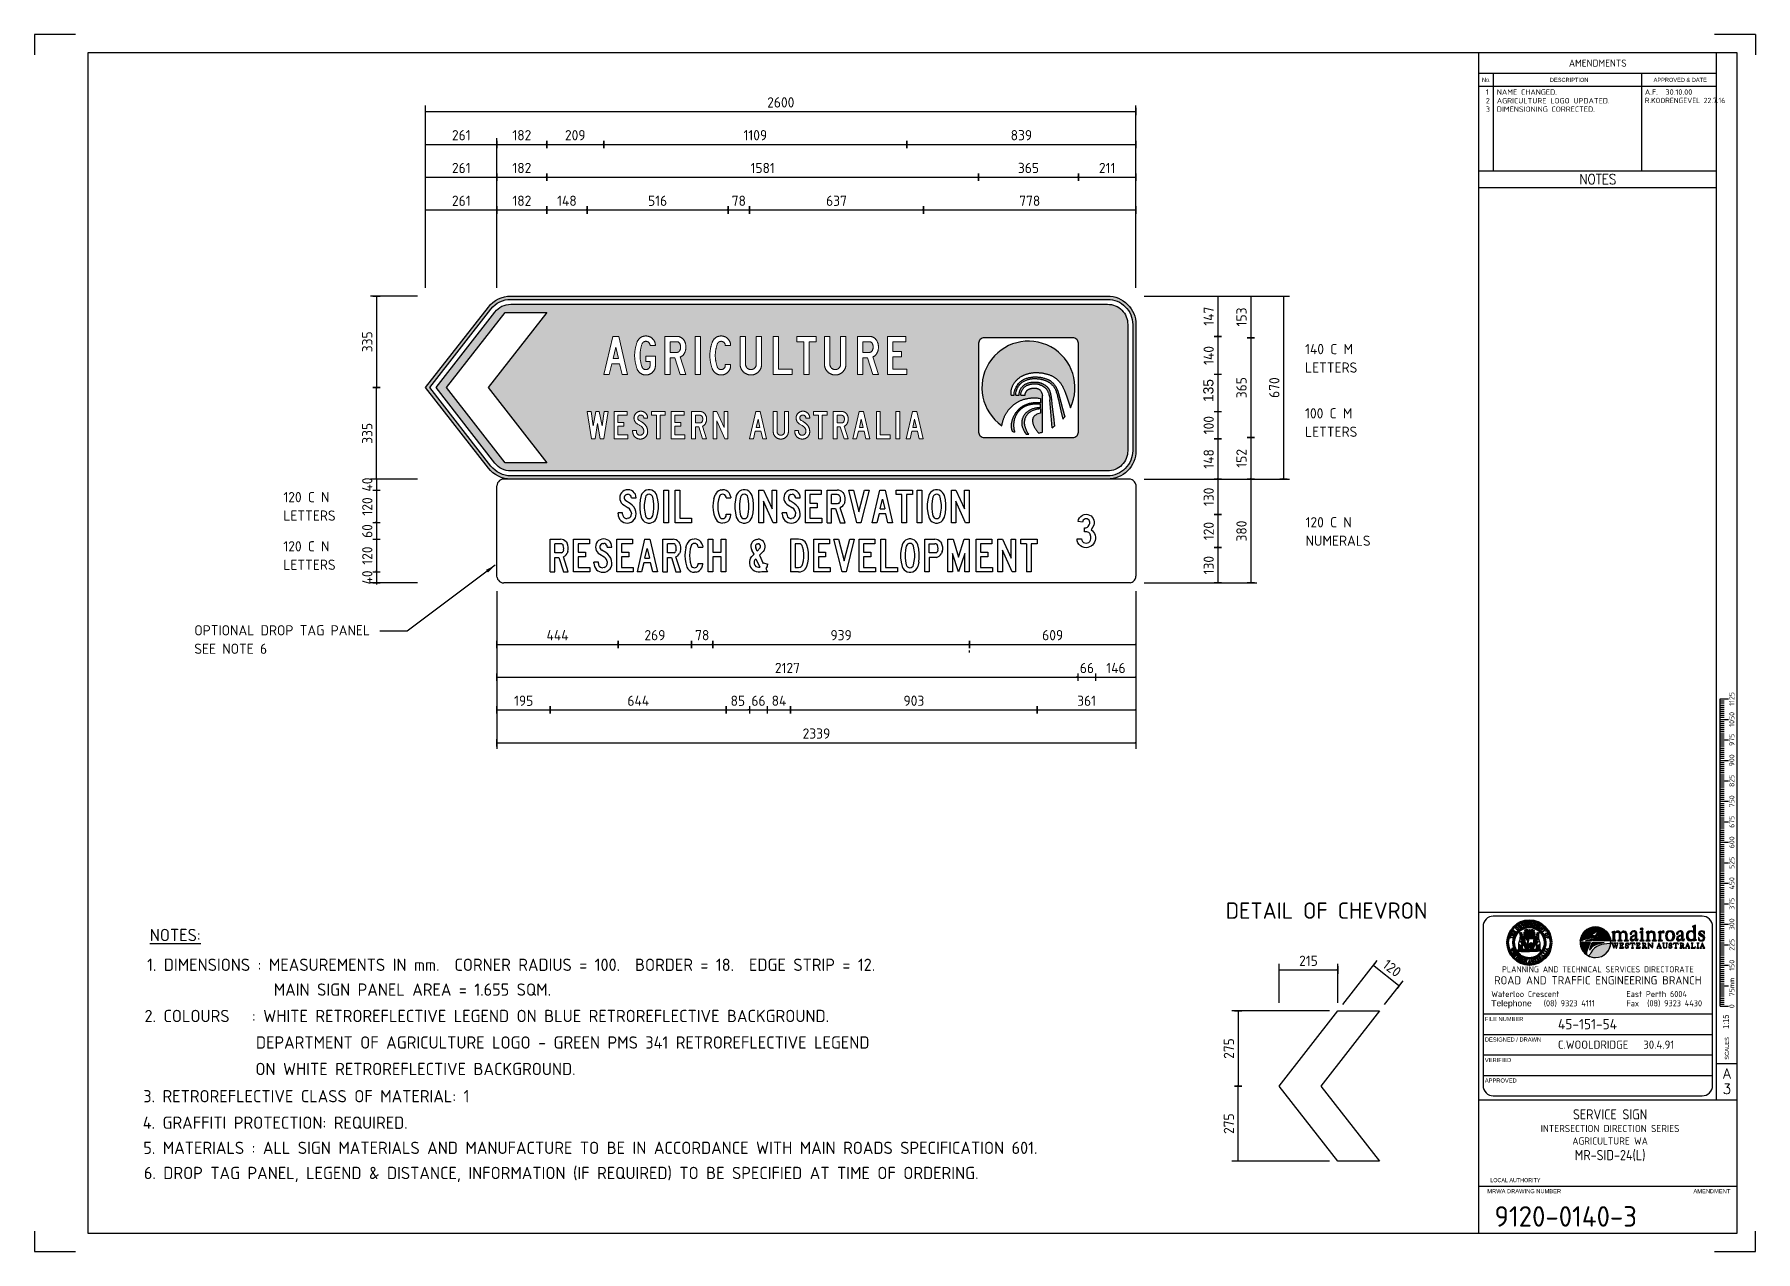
# Model space of a CAD drawing. Extents: x 0 to 420, y 0 to 297.
import ezdxf
from ezdxf.enums import TextEntityAlignment as Align

# ---------------------------------------------------------------- set-up
doc = ezdxf.new("R2010")
doc.units = 0
doc.header["$LTSCALE"] = 10
doc.layers.get('0').update_dxf_attribs({"linetype": 'CONTINUOUS'})
doc.layers.get('DEFPOINTS').update_dxf_attribs({"linetype": 'CONTINUOUS'})
doc.layers.add('BLUE', color=7, linetype='CONTINUOUS', true_color=0x003594)
doc.layers.add('green', color=7, linetype='CONTINUOUS', true_color=0x007a53)
for name, color, linetype in [('COMMENTS', 4, 'CONTINUOUS'), ('GREY', 252, 'CONTINUOUS'), ('L18', 4, 'CONTINUOUS'), ('L25', 1, 'CONTINUOUS'), ('L35', 3, 'CONTINUOUS'), ('NOTES', 1, 'CONTINUOUS'), ('State Govt Logo', 4, 'CONTINUOUS'), ('T25', 1, 'CONTINUOUS'), ('TBLK18', 4, 'CONTINUOUS'), ('TBLK25', 1, 'CONTINUOUS'), ('TBLK35', 3, 'CONTINUOUS'), ('TBLK50', 7, 'CONTINUOUS')]:
    doc.layers.add(name, color=color, linetype=linetype)
doc.styles.add('HELV', font='helv.shx')
doc.styles.add('HELVL', font='helvl.shx')
doc.styles.add('ISO', font='iso3098b.shx')
doc.styles.add('ROMAND', font='romand')
doc.dimstyles.new('SIGNSDIM', dxfattribs={"dimtxt": 2.5, "dimasz": 0.2, "dimexe": 1.5, "dimexo": 2, "dimgap": 1, "dimtad": 1, "dimdec": 4, "dimlfac": 15, "dimrnd": 1, "dimdsep": 46, "dimtxsty": 'ISO', "dimblk": 'SGNDIM', "dimcen": 0.09, "dimse2": 1, "dimadec": 0, "dimazin": 0, "dimtfac": 1, "dimtdec": 4, "dimtix": 1, "dimtmove": 0, "dimatfit": 3, "dimldrblk": 'SGNDIM', "dimfxl": 1, "dimtolj": 1, "dimtzin": 0, "dimarcsym": 0})

msp = doc.modelspace()

# ---------------------------------------------------------------- texts
at = {"layer": 'COMMENTS', "style": 'ISO'}
for s, p in [('120 C N', (310.1950543, 176.7133635)), ('NUMERALS', (310.1950543, 172.2133635))]:
    msp.add_text(s, height=2.5, dxfattribs=at).set_placement(p)
at = {"layer": 'NOTES', "style": 'ISO'}
msp.add_text('DETAIL OF CHEVRON', height=4, dxfattribs=at).set_placement((339.9370963, 81.1977949), align=Align.RIGHT)
at = {"layer": 'T25', "style": 'ISO'}
for s, height, p in [('1', 1.3, (354.1792117, 282.2908095)), ('2', 1.3, (354.1792117, 280.1712115)), ('AGRICULTURE LOGO UPDATED.', 1.3, (356.8581547, 280.1712115)), ('NAME CHANGED.', 1.3, (356.8581547, 282.2908095)), ('A.F.  30.10.00', 1.3, (392.983308, 282.2908095)), ('3', 1.3, (354.1792117, 278.1141756)), ('DIMENSIONING CORRECTED.', 1.3, (356.8581547, 278.1141756)), ('OPTIONAL DROP TAG PANEL', 2.5, (39.0175161, 150.3496166)), ('SEE NOTE 6', 2.5, (39.0175161, 145.8496166))]:
    msp.add_text(s, height=height, dxfattribs=at).set_placement(p)
at = {"layer": 'T25', "style": 'ISO', "width": 0.9}
msp.add_text('R.KOORENGEVEL 22.7.16', height=1.3, dxfattribs=at).set_placement((392.983308, 280.2337736))
at = {"layer": 'T25'}
msp.add_text('135', height=2.5, rotation=90, dxfattribs=at).set_placement((287.7132574, 207.3168439))
at = {"layer": 'T25', "color": 3, "style": 'ISO'}
for s, p in [('%%UNOTES:', (28.1558273, 75.7475948)), ('1. DIMENSIONS : MEASUREMENTS IN mm.  CORNER RADIUS = 100.  BORDER = 18.  EDGE STRIP = 12.', (27.4829518, 68.4811763)), ('MAIN SIGN PANEL AREA = 1.655 SQM.', (58.4040325, 62.4282648)), ('2. COLOURS   : WHITE RETROREFLECTIVE LEGEND ON BLUE RETROREFLECTIVE BACKGROUND.', (26.8687042, 55.9881307)), ('               DEPARTMENT OF AGRICULTURE LOGO - GREEN PMS 341 RETROREFLECTIVE LEGEND', (26.7341291, 49.5214318)), ('               ON WHITE RETROREFLECTIVE BACKGROUND.', (26.599554, 43.0547328)), ('3. RETROREFLECTIVE CLASS OF MATERIAL: 1', (26.5784779, 36.4147843)), ('4. GRAFFITI PROTECTION: REQUIRED.', (26.4439028, 29.9480853)), ('5. MATERIALS : ALL SIGN MATERIALS AND MANUFACTURE TO BE IN ACCORDANCE WITH MAIN ROADS SPECIFICATION 601. ', (26.5784779, 23.8131999)), ('6. DROP TAG PANEL, LEGEND & DISTANCE, INFORMATION (IF REQUIRED) TO BE SPECIFIED AT TIME OF ORDERING.', (26.713053, 17.6783145))]:
    msp.add_text(s, height=3, dxfattribs=at).set_placement(p)

# ---------------------------------------------------------------- blocks, each defined once
blk = doc.blocks.new('SGNDIM')
for p, q in [((0, 0), (-1, 0)), ((0, 4.5), (0, -4.5))]:
    blk.add_line(p, q)
blk = doc.blocks.new('*D5')
at = {"layer": 'DEFPOINTS', "color": 0, "transparency": 16777216}
for p in [(95.47, 233.16), (83.47, 210.82), (95.47, 210.82)]:
    blk.add_point(p, dxfattribs=at)
at = {"layer": 'T25', "color": 0, "lineweight": -2, "transparency": 16777216}
for p, q in [((93.47, 233.16), (81.97, 233.16)), ((83.47, 232.96), (83.47, 211.02))]:
    blk.add_line(p, q, dxfattribs=at)
at = {"layer": 'T25', "color": 0, "lineweight": -2, "transparency": 16777216, "xscale": 0.2, "yscale": 0.2, "zscale": 0.2}
for p, rotation in [((83.47, 233.16), 90), ((83.47, 210.82), 270)]:
    blk.add_blockref('SGNDIM', p, dxfattribs=dict(at, rotation=rotation))
at = {"layer": 'T25', "color": 0, "transparency": 16777216, "insert": (81.22, 221.99), "char_height": 2.5, "attachment_point": 5, "rotation": 90, "style": 'ISO'}
blk.add_mtext('\\A1;335', dxfattribs=at)
blk = doc.blocks.new('*D6')
at = {"layer": 'DEFPOINTS', "color": 0, "transparency": 16777216}
for p in [(83.47, 210.82), (95.47, 210.82), (95.47, 188.49)]:
    blk.add_point(p, dxfattribs=at)
at = {"layer": 'T25', "color": 0, "lineweight": -2, "transparency": 16777216}
for p, q in [((83.47, 188.69), (83.47, 210.62)), ((93.47, 188.49), (81.97, 188.49))]:
    blk.add_line(p, q, dxfattribs=at)
at = {"layer": 'T25', "color": 0, "lineweight": -2, "transparency": 16777216, "xscale": 0.2, "yscale": 0.2, "zscale": 0.2}
for p, rotation in [((83.47, 210.82), 90), ((83.47, 188.49), 270)]:
    blk.add_blockref('SGNDIM', p, dxfattribs=dict(at, rotation=rotation))
at = {"layer": 'T25', "color": 0, "transparency": 16777216, "insert": (81.22, 199.66), "char_height": 2.5, "attachment_point": 5, "rotation": 90, "style": 'ISO'}
blk.add_mtext('\\A1;335', dxfattribs=at)
blk = doc.blocks.new('*D7')
at = {"layer": 'DEFPOINTS', "color": 0, "transparency": 16777216}
for p in [(268.8, 233.16), (268.8, 188.49), (304.8, 188.49)]:
    blk.add_point(p, dxfattribs=at)
at = {"layer": 'T25', "color": 0, "lineweight": -2, "transparency": 16777216}
for p, q in [((270.8, 233.16), (306.3, 233.16)), ((304.8, 232.96), (304.8, 188.69)), ((270.8, 188.49), (306.3, 188.49))]:
    blk.add_line(p, q, dxfattribs=at)
at = {"layer": 'T25', "color": 0, "lineweight": -2, "transparency": 16777216, "xscale": 0.2, "yscale": 0.2, "zscale": 0.2}
for p, rotation in [((304.8, 233.16), 90), ((304.8, 188.49), 270)]:
    blk.add_blockref('SGNDIM', p, dxfattribs=dict(at, rotation=rotation))
at = {"layer": 'T25', "color": 0, "transparency": 16777216, "insert": (302.55, 210.82), "char_height": 2.5, "attachment_point": 5, "rotation": 90, "style": 'ISO'}
blk.add_mtext('\\A1;670', dxfattribs=at)
blk = doc.blocks.new('*D8')
at = {"layer": 'DEFPOINTS', "color": 0, "transparency": 16777216}
for p in [(112.86, 270.16), (95.47, 233.16), (112.86, 233.16)]:
    blk.add_point(p, dxfattribs=at)
at = {"layer": 'T25', "color": 0, "lineweight": -2, "transparency": 16777216}
for p, q in [((95.47, 235.16), (95.47, 271.66)), ((95.67, 270.16), (112.66, 270.16)), ((112.86, 235.16), (112.86, 271.66))]:
    blk.add_line(p, q, dxfattribs=at)
at = {"layer": 'T25', "color": 0, "lineweight": -2, "transparency": 16777216, "xscale": 0.2, "yscale": 0.2, "zscale": 0.2, "rotation": 180}
blk.add_blockref('SGNDIM', (95.47, 270.16), dxfattribs=at)
at = {"layer": 'T25', "color": 0, "lineweight": -2, "transparency": 16777216, "xscale": 0.2, "yscale": 0.2, "zscale": 0.2}
blk.add_blockref('SGNDIM', (112.86, 270.16), dxfattribs=at)
at = {"layer": 'T25', "color": 0, "transparency": 16777216, "insert": (104.16, 272.41), "char_height": 2.5, "attachment_point": 5, "style": 'ISO'}
blk.add_mtext('\\A1;261', dxfattribs=at)
blk = doc.blocks.new('*D9')
at = {"layer": 'DEFPOINTS', "color": 0, "transparency": 16777216}
for p in [(125.02, 270.16), (112.86, 233.16), (125.02, 233.16)]:
    blk.add_point(p, dxfattribs=at)
at = {"layer": 'T25', "color": 0, "lineweight": -2, "transparency": 16777216}
blk.add_line((113.06, 270.16), (124.82, 270.16), dxfattribs=at)
at = {"layer": 'T25', "color": 0, "lineweight": -2, "transparency": 16777216, "xscale": 0.2, "yscale": 0.2, "zscale": 0.2, "rotation": 180}
blk.add_blockref('SGNDIM', (112.86, 270.16), dxfattribs=at)
at = {"layer": 'T25', "color": 0, "lineweight": -2, "transparency": 16777216, "xscale": 0.2, "yscale": 0.2, "zscale": 0.2}
blk.add_blockref('SGNDIM', (125.02, 270.16), dxfattribs=at)
at = {"layer": 'T25', "color": 0, "transparency": 16777216, "insert": (118.94, 272.41), "char_height": 2.5, "attachment_point": 5, "style": 'ISO'}
blk.add_mtext('\\A1;182', dxfattribs=at)
blk = doc.blocks.new('*D10')
at = {"layer": 'DEFPOINTS', "color": 0, "transparency": 16777216}
for p in [(138.93, 270.16), (125.02, 233.16), (138.93, 233.16)]:
    blk.add_point(p, dxfattribs=at)
at = {"layer": 'T25', "color": 0, "lineweight": -2, "transparency": 16777216}
blk.add_line((125.22, 270.16), (138.73, 270.16), dxfattribs=at)
at = {"layer": 'T25', "color": 0, "lineweight": -2, "transparency": 16777216, "xscale": 0.2, "yscale": 0.2, "zscale": 0.2, "rotation": 180}
blk.add_blockref('SGNDIM', (125.02, 270.16), dxfattribs=at)
at = {"layer": 'T25', "color": 0, "lineweight": -2, "transparency": 16777216, "xscale": 0.2, "yscale": 0.2, "zscale": 0.2}
blk.add_blockref('SGNDIM', (138.93, 270.16), dxfattribs=at)
at = {"layer": 'T25', "color": 0, "transparency": 16777216, "insert": (131.97, 272.41), "char_height": 2.5, "attachment_point": 5, "style": 'ISO'}
blk.add_mtext('\\A1;209', dxfattribs=at)
blk = doc.blocks.new('*D11')
at = {"layer": 'DEFPOINTS', "color": 0, "transparency": 16777216}
for p in [(212.89, 270.16), (138.93, 233.16), (212.89, 233.16)]:
    blk.add_point(p, dxfattribs=at)
at = {"layer": 'T25', "color": 0, "lineweight": -2, "transparency": 16777216}
blk.add_line((139.13, 270.16), (212.69, 270.16), dxfattribs=at)
at = {"layer": 'T25', "color": 0, "lineweight": -2, "transparency": 16777216, "xscale": 0.2, "yscale": 0.2, "zscale": 0.2, "rotation": 180}
blk.add_blockref('SGNDIM', (138.93, 270.16), dxfattribs=at)
at = {"layer": 'T25', "color": 0, "lineweight": -2, "transparency": 16777216, "xscale": 0.2, "yscale": 0.2, "zscale": 0.2}
blk.add_blockref('SGNDIM', (212.89, 270.16), dxfattribs=at)
at = {"layer": 'T25', "color": 0, "transparency": 16777216, "insert": (175.91, 272.41), "char_height": 2.5, "attachment_point": 5, "style": 'ISO'}
blk.add_mtext('\\A1;1109', dxfattribs=at)
blk = doc.blocks.new('*D12')
at = {"layer": 'DEFPOINTS', "color": 0, "transparency": 16777216}
for p in [(268.8, 270.16), (212.89, 233.16), (268.8, 233.16)]:
    blk.add_point(p, dxfattribs=at)
at = {"layer": 'T25', "color": 0, "lineweight": -2, "transparency": 16777216}
for p, q in [((213.09, 270.16), (268.6, 270.16)), ((268.8, 235.16), (268.8, 271.66))]:
    blk.add_line(p, q, dxfattribs=at)
at = {"layer": 'T25', "color": 0, "lineweight": -2, "transparency": 16777216, "xscale": 0.2, "yscale": 0.2, "zscale": 0.2, "rotation": 180}
blk.add_blockref('SGNDIM', (212.89, 270.16), dxfattribs=at)
at = {"layer": 'T25', "color": 0, "lineweight": -2, "transparency": 16777216, "xscale": 0.2, "yscale": 0.2, "zscale": 0.2}
blk.add_blockref('SGNDIM', (268.8, 270.16), dxfattribs=at)
at = {"layer": 'T25', "color": 0, "transparency": 16777216, "insert": (240.84, 272.41), "char_height": 2.5, "attachment_point": 5, "style": 'ISO'}
blk.add_mtext('\\A1;839', dxfattribs=at)
blk = doc.blocks.new('*D13')
at = {"layer": 'DEFPOINTS', "color": 0, "transparency": 16777216}
for p in [(112.86, 262.16), (95.47, 233.16), (112.86, 233.16)]:
    blk.add_point(p, dxfattribs=at)
at = {"layer": 'T25', "color": 0, "lineweight": -2, "transparency": 16777216}
for p, q in [((95.47, 235.16), (95.47, 263.66)), ((95.67, 262.16), (112.66, 262.16)), ((112.86, 235.16), (112.86, 263.66))]:
    blk.add_line(p, q, dxfattribs=at)
at = {"layer": 'T25', "color": 0, "lineweight": -2, "transparency": 16777216, "xscale": 0.2, "yscale": 0.2, "zscale": 0.2, "rotation": 180}
blk.add_blockref('SGNDIM', (95.47, 262.16), dxfattribs=at)
at = {"layer": 'T25', "color": 0, "lineweight": -2, "transparency": 16777216, "xscale": 0.2, "yscale": 0.2, "zscale": 0.2}
blk.add_blockref('SGNDIM', (112.86, 262.16), dxfattribs=at)
at = {"layer": 'T25', "color": 0, "transparency": 16777216, "insert": (104.16, 264.41), "char_height": 2.5, "attachment_point": 5, "style": 'ISO'}
blk.add_mtext('\\A1;261', dxfattribs=at)
blk = doc.blocks.new('*D14')
at = {"layer": 'DEFPOINTS', "color": 0, "transparency": 16777216}
for p in [(125.02, 262.16), (112.86, 233.16), (125.02, 233.16)]:
    blk.add_point(p, dxfattribs=at)
at = {"layer": 'T25', "color": 0, "lineweight": -2, "transparency": 16777216}
blk.add_line((113.06, 262.16), (124.82, 262.16), dxfattribs=at)
at = {"layer": 'T25', "color": 0, "lineweight": -2, "transparency": 16777216, "xscale": 0.2, "yscale": 0.2, "zscale": 0.2, "rotation": 180}
blk.add_blockref('SGNDIM', (112.86, 262.16), dxfattribs=at)
at = {"layer": 'T25', "color": 0, "lineweight": -2, "transparency": 16777216, "xscale": 0.2, "yscale": 0.2, "zscale": 0.2}
blk.add_blockref('SGNDIM', (125.02, 262.16), dxfattribs=at)
at = {"layer": 'T25', "color": 0, "transparency": 16777216, "insert": (118.94, 264.41), "char_height": 2.5, "attachment_point": 5, "style": 'ISO'}
blk.add_mtext('\\A1;182', dxfattribs=at)
blk = doc.blocks.new('*D15')
at = {"layer": 'DEFPOINTS', "color": 0, "transparency": 16777216}
for p in [(230.41, 262.16), (125.02, 233.16), (230.41, 233.16)]:
    blk.add_point(p, dxfattribs=at)
at = {"layer": 'T25', "color": 0, "lineweight": -2, "transparency": 16777216}
blk.add_line((125.22, 262.16), (230.21, 262.16), dxfattribs=at)
at = {"layer": 'T25', "color": 0, "lineweight": -2, "transparency": 16777216, "xscale": 0.2, "yscale": 0.2, "zscale": 0.2, "rotation": 180}
blk.add_blockref('SGNDIM', (125.02, 262.16), dxfattribs=at)
at = {"layer": 'T25', "color": 0, "lineweight": -2, "transparency": 16777216, "xscale": 0.2, "yscale": 0.2, "zscale": 0.2}
blk.add_blockref('SGNDIM', (230.41, 262.16), dxfattribs=at)
at = {"layer": 'T25', "color": 0, "transparency": 16777216, "insert": (177.71, 264.41), "char_height": 2.5, "attachment_point": 5, "style": 'ISO'}
blk.add_mtext('\\A1;1581', dxfattribs=at)
blk = doc.blocks.new('*D16')
at = {"layer": 'DEFPOINTS', "color": 0, "transparency": 16777216}
for p in [(254.74, 262.16), (230.41, 233.16), (254.74, 233.16)]:
    blk.add_point(p, dxfattribs=at)
at = {"layer": 'T25', "color": 0, "lineweight": -2, "transparency": 16777216}
blk.add_line((230.61, 262.16), (254.54, 262.16), dxfattribs=at)
at = {"layer": 'T25', "color": 0, "lineweight": -2, "transparency": 16777216, "xscale": 0.2, "yscale": 0.2, "zscale": 0.2, "rotation": 180}
blk.add_blockref('SGNDIM', (230.41, 262.16), dxfattribs=at)
at = {"layer": 'T25', "color": 0, "lineweight": -2, "transparency": 16777216, "xscale": 0.2, "yscale": 0.2, "zscale": 0.2}
blk.add_blockref('SGNDIM', (254.74, 262.16), dxfattribs=at)
at = {"layer": 'T25', "color": 0, "transparency": 16777216, "insert": (242.57, 264.41), "char_height": 2.5, "attachment_point": 5, "style": 'ISO'}
blk.add_mtext('\\A1;365', dxfattribs=at)
blk = doc.blocks.new('*D17')
at = {"layer": 'DEFPOINTS', "color": 0, "transparency": 16777216}
for p in [(268.8, 262.16), (254.74, 233.16), (268.8, 233.16)]:
    blk.add_point(p, dxfattribs=at)
at = {"layer": 'T25', "color": 0, "lineweight": -2, "transparency": 16777216}
for p, q in [((254.94, 262.16), (268.6, 262.16)), ((268.8, 235.16), (268.8, 263.66))]:
    blk.add_line(p, q, dxfattribs=at)
at = {"layer": 'T25', "color": 0, "lineweight": -2, "transparency": 16777216, "xscale": 0.2, "yscale": 0.2, "zscale": 0.2, "rotation": 180}
blk.add_blockref('SGNDIM', (254.74, 262.16), dxfattribs=at)
at = {"layer": 'T25', "color": 0, "lineweight": -2, "transparency": 16777216, "xscale": 0.2, "yscale": 0.2, "zscale": 0.2}
blk.add_blockref('SGNDIM', (268.8, 262.16), dxfattribs=at)
at = {"layer": 'T25', "color": 0, "transparency": 16777216, "insert": (261.77, 264.41), "char_height": 2.5, "attachment_point": 5, "style": 'ISO'}
blk.add_mtext('\\A1;211', dxfattribs=at)
blk = doc.blocks.new('*D18')
at = {"layer": 'DEFPOINTS', "color": 0, "transparency": 16777216}
for p in [(112.86, 254.16), (95.47, 233.16), (112.86, 233.16)]:
    blk.add_point(p, dxfattribs=at)
at = {"layer": 'T25', "color": 0, "lineweight": -2, "transparency": 16777216}
for p, q in [((95.47, 235.16), (95.47, 255.66)), ((95.67, 254.16), (112.66, 254.16)), ((112.86, 235.16), (112.86, 255.66))]:
    blk.add_line(p, q, dxfattribs=at)
at = {"layer": 'T25', "color": 0, "lineweight": -2, "transparency": 16777216, "xscale": 0.2, "yscale": 0.2, "zscale": 0.2, "rotation": 180}
blk.add_blockref('SGNDIM', (95.47, 254.16), dxfattribs=at)
at = {"layer": 'T25', "color": 0, "lineweight": -2, "transparency": 16777216, "xscale": 0.2, "yscale": 0.2, "zscale": 0.2}
blk.add_blockref('SGNDIM', (112.86, 254.16), dxfattribs=at)
at = {"layer": 'T25', "color": 0, "transparency": 16777216, "insert": (104.16, 256.41), "char_height": 2.5, "attachment_point": 5, "style": 'ISO'}
blk.add_mtext('\\A1;261', dxfattribs=at)
blk = doc.blocks.new('*D19')
at = {"layer": 'DEFPOINTS', "color": 0, "transparency": 16777216}
for p in [(125.02, 254.16), (112.86, 233.16), (125.02, 233.16)]:
    blk.add_point(p, dxfattribs=at)
at = {"layer": 'T25', "color": 0, "lineweight": -2, "transparency": 16777216}
blk.add_line((113.06, 254.16), (124.82, 254.16), dxfattribs=at)
at = {"layer": 'T25', "color": 0, "lineweight": -2, "transparency": 16777216, "xscale": 0.2, "yscale": 0.2, "zscale": 0.2, "rotation": 180}
blk.add_blockref('SGNDIM', (112.86, 254.16), dxfattribs=at)
at = {"layer": 'T25', "color": 0, "lineweight": -2, "transparency": 16777216, "xscale": 0.2, "yscale": 0.2, "zscale": 0.2}
blk.add_blockref('SGNDIM', (125.02, 254.16), dxfattribs=at)
at = {"layer": 'T25', "color": 0, "transparency": 16777216, "insert": (118.94, 256.41), "char_height": 2.5, "attachment_point": 5, "style": 'ISO'}
blk.add_mtext('\\A1;182', dxfattribs=at)
blk = doc.blocks.new('*D20')
at = {"layer": 'DEFPOINTS', "color": 0, "transparency": 16777216}
for p in [(134.86, 254.16), (125.02, 233.16), (134.86, 233.16)]:
    blk.add_point(p, dxfattribs=at)
at = {"layer": 'T25', "color": 0, "lineweight": -2, "transparency": 16777216}
blk.add_line((125.22, 254.16), (134.66, 254.16), dxfattribs=at)
at = {"layer": 'T25', "color": 0, "lineweight": -2, "transparency": 16777216, "xscale": 0.2, "yscale": 0.2, "zscale": 0.2, "rotation": 180}
blk.add_blockref('SGNDIM', (125.02, 254.16), dxfattribs=at)
at = {"layer": 'T25', "color": 0, "lineweight": -2, "transparency": 16777216, "xscale": 0.2, "yscale": 0.2, "zscale": 0.2}
blk.add_blockref('SGNDIM', (134.86, 254.16), dxfattribs=at)
at = {"layer": 'T25', "color": 0, "transparency": 16777216, "insert": (129.94, 256.41), "char_height": 2.5, "attachment_point": 5, "style": 'ISO'}
blk.add_mtext('\\A1;148', dxfattribs=at)
blk = doc.blocks.new('*D21')
at = {"layer": 'DEFPOINTS', "color": 0, "transparency": 16777216}
for p in [(169.27, 254.16), (134.86, 233.16), (169.27, 233.16)]:
    blk.add_point(p, dxfattribs=at)
at = {"layer": 'T25', "color": 0, "lineweight": -2, "transparency": 16777216}
blk.add_line((135.06, 254.16), (169.07, 254.16), dxfattribs=at)
at = {"layer": 'T25', "color": 0, "lineweight": -2, "transparency": 16777216, "xscale": 0.2, "yscale": 0.2, "zscale": 0.2, "rotation": 180}
blk.add_blockref('SGNDIM', (134.86, 254.16), dxfattribs=at)
at = {"layer": 'T25', "color": 0, "lineweight": -2, "transparency": 16777216, "xscale": 0.2, "yscale": 0.2, "zscale": 0.2}
blk.add_blockref('SGNDIM', (169.27, 254.16), dxfattribs=at)
at = {"layer": 'T25', "color": 0, "transparency": 16777216, "insert": (152.07, 256.41), "char_height": 2.5, "attachment_point": 5, "style": 'ISO'}
blk.add_mtext('\\A1;516', dxfattribs=at)
blk = doc.blocks.new('*D22')
at = {"layer": 'DEFPOINTS', "color": 0, "transparency": 16777216}
for p in [(174.5, 254.16), (169.27, 233.16), (174.5, 233.16)]:
    blk.add_point(p, dxfattribs=at)
at = {"layer": 'T25', "color": 0, "lineweight": -2, "transparency": 16777216}
blk.add_line((169.47, 254.16), (174.3, 254.16), dxfattribs=at)
at = {"layer": 'T25', "color": 0, "lineweight": -2, "transparency": 16777216, "xscale": 0.2, "yscale": 0.2, "zscale": 0.2, "rotation": 180}
blk.add_blockref('SGNDIM', (169.27, 254.16), dxfattribs=at)
at = {"layer": 'T25', "color": 0, "lineweight": -2, "transparency": 16777216, "xscale": 0.2, "yscale": 0.2, "zscale": 0.2}
blk.add_blockref('SGNDIM', (174.5, 254.16), dxfattribs=at)
at = {"layer": 'T25', "color": 0, "transparency": 16777216, "insert": (171.89, 256.41), "char_height": 2.5, "attachment_point": 5, "style": 'ISO'}
blk.add_mtext('\\A1;78', dxfattribs=at)
blk = doc.blocks.new('*D23')
at = {"layer": 'DEFPOINTS', "color": 0, "transparency": 16777216}
for p in [(216.95, 254.16), (174.5, 233.16), (216.95, 233.16)]:
    blk.add_point(p, dxfattribs=at)
at = {"layer": 'T25', "color": 0, "lineweight": -2, "transparency": 16777216}
blk.add_line((174.7, 254.16), (216.75, 254.16), dxfattribs=at)
at = {"layer": 'T25', "color": 0, "lineweight": -2, "transparency": 16777216, "xscale": 0.2, "yscale": 0.2, "zscale": 0.2, "rotation": 180}
blk.add_blockref('SGNDIM', (174.5, 254.16), dxfattribs=at)
at = {"layer": 'T25', "color": 0, "lineweight": -2, "transparency": 16777216, "xscale": 0.2, "yscale": 0.2, "zscale": 0.2}
blk.add_blockref('SGNDIM', (216.95, 254.16), dxfattribs=at)
at = {"layer": 'T25', "color": 0, "transparency": 16777216, "insert": (195.73, 256.41), "char_height": 2.5, "attachment_point": 5, "style": 'ISO'}
blk.add_mtext('\\A1;637', dxfattribs=at)
blk = doc.blocks.new('*D24')
at = {"layer": 'DEFPOINTS', "color": 0, "transparency": 16777216}
for p in [(268.8, 254.16), (216.95, 233.16), (268.8, 233.16)]:
    blk.add_point(p, dxfattribs=at)
at = {"layer": 'T25', "color": 0, "lineweight": -2, "transparency": 16777216}
for p, q in [((217.15, 254.16), (268.6, 254.16)), ((268.8, 235.16), (268.8, 255.66))]:
    blk.add_line(p, q, dxfattribs=at)
at = {"layer": 'T25', "color": 0, "lineweight": -2, "transparency": 16777216, "xscale": 0.2, "yscale": 0.2, "zscale": 0.2, "rotation": 180}
blk.add_blockref('SGNDIM', (216.95, 254.16), dxfattribs=at)
at = {"layer": 'T25', "color": 0, "lineweight": -2, "transparency": 16777216, "xscale": 0.2, "yscale": 0.2, "zscale": 0.2}
blk.add_blockref('SGNDIM', (268.8, 254.16), dxfattribs=at)
at = {"layer": 'T25', "color": 0, "transparency": 16777216, "insert": (242.88, 256.41), "char_height": 2.5, "attachment_point": 5, "style": 'ISO'}
blk.add_mtext('\\A1;778', dxfattribs=at)
blk = doc.blocks.new('*D25')
at = {"layer": 'DEFPOINTS', "color": 0, "transparency": 16777216}
for p in [(268.8, 233.16), (268.8, 223.32), (288.8, 223.32)]:
    blk.add_point(p, dxfattribs=at)
at = {"layer": 'T25', "color": 0, "lineweight": -2, "transparency": 16777216}
for p, q in [((270.8, 233.16), (290.3, 233.16)), ((288.8, 232.96), (288.8, 223.52))]:
    blk.add_line(p, q, dxfattribs=at)
at = {"layer": 'T25', "color": 0, "lineweight": -2, "transparency": 16777216, "xscale": 0.2, "yscale": 0.2, "zscale": 0.2}
for p, rotation in [((288.8, 233.16), 90), ((288.8, 223.32), 270)]:
    blk.add_blockref('SGNDIM', p, dxfattribs=dict(at, rotation=rotation))
at = {"layer": 'T25', "color": 0, "transparency": 16777216, "insert": (286.55, 228.24), "char_height": 2.5, "attachment_point": 5, "rotation": 90, "style": 'ISO'}
blk.add_mtext('\\A1;147', dxfattribs=at)
blk = doc.blocks.new('*D26')
at = {"layer": 'DEFPOINTS', "color": 0, "transparency": 16777216}
for p in [(268.8, 223.32), (268.8, 213.99), (288.8, 213.99)]:
    blk.add_point(p, dxfattribs=at)
at = {"layer": 'T25', "color": 0, "lineweight": -2, "transparency": 16777216}
blk.add_line((288.8, 223.12), (288.8, 214.19), dxfattribs=at)
at = {"layer": 'T25', "color": 0, "lineweight": -2, "transparency": 16777216, "xscale": 0.2, "yscale": 0.2, "zscale": 0.2}
for p, rotation in [((288.8, 223.32), 90), ((288.8, 213.99), 270)]:
    blk.add_blockref('SGNDIM', p, dxfattribs=dict(at, rotation=rotation))
at = {"layer": 'T25', "color": 0, "transparency": 16777216, "insert": (286.55, 218.66), "char_height": 2.5, "attachment_point": 5, "rotation": 90, "style": 'ISO'}
blk.add_mtext('\\A1;140', dxfattribs=at)
blk = doc.blocks.new('*D27')
at = {"layer": 'DEFPOINTS', "color": 0, "transparency": 16777216}
for p in [(268.8, 204.99), (268.8, 198.32), (288.8, 198.32)]:
    blk.add_point(p, dxfattribs=at)
at = {"layer": 'T25', "color": 0, "lineweight": -2, "transparency": 16777216}
blk.add_line((288.8, 204.79), (288.8, 198.52), dxfattribs=at)
at = {"layer": 'T25', "color": 0, "lineweight": -2, "transparency": 16777216, "xscale": 0.2, "yscale": 0.2, "zscale": 0.2}
for p, rotation in [((288.8, 204.99), 90), ((288.8, 198.32), 270)]:
    blk.add_blockref('SGNDIM', p, dxfattribs=dict(at, rotation=rotation))
at = {"layer": 'T25', "color": 0, "transparency": 16777216, "insert": (286.55, 201.66), "char_height": 2.5, "attachment_point": 5, "rotation": 90, "style": 'ISO'}
blk.add_mtext('\\A1;100', dxfattribs=at)
blk = doc.blocks.new('*D28')
at = {"layer": 'DEFPOINTS', "color": 0, "transparency": 16777216}
for p in [(268.8, 198.32), (268.8, 188.49), (288.8, 188.49)]:
    blk.add_point(p, dxfattribs=at)
at = {"layer": 'T25', "color": 0, "lineweight": -2, "transparency": 16777216}
for p, q in [((288.8, 198.12), (288.8, 188.69)), ((270.8, 188.49), (290.3, 188.49))]:
    blk.add_line(p, q, dxfattribs=at)
at = {"layer": 'T25', "color": 0, "lineweight": -2, "transparency": 16777216, "xscale": 0.2, "yscale": 0.2, "zscale": 0.2}
for p, rotation in [((288.8, 198.32), 90), ((288.8, 188.49), 270)]:
    blk.add_blockref('SGNDIM', p, dxfattribs=dict(at, rotation=rotation))
at = {"layer": 'T25', "color": 0, "transparency": 16777216, "insert": (286.55, 193.41), "char_height": 2.5, "attachment_point": 5, "rotation": 90, "style": 'ISO'}
blk.add_mtext('\\A1;148', dxfattribs=at)
blk = doc.blocks.new('*D29')
at = {"layer": 'DEFPOINTS', "color": 0, "transparency": 16777216}
for p in [(268.8, 278.16), (95.47, 233.16), (268.8, 233.16)]:
    blk.add_point(p, dxfattribs=at)
at = {"layer": 'T25', "color": 0, "lineweight": -2, "transparency": 16777216}
for p, q in [((95.47, 235.16), (95.47, 279.66)), ((95.67, 278.16), (268.6, 278.16)), ((268.8, 235.16), (268.8, 279.66))]:
    blk.add_line(p, q, dxfattribs=at)
at = {"layer": 'T25', "color": 0, "lineweight": -2, "transparency": 16777216, "xscale": 0.2, "yscale": 0.2, "zscale": 0.2, "rotation": 180}
blk.add_blockref('SGNDIM', (95.47, 278.16), dxfattribs=at)
at = {"layer": 'T25', "color": 0, "lineweight": -2, "transparency": 16777216, "xscale": 0.2, "yscale": 0.2, "zscale": 0.2}
blk.add_blockref('SGNDIM', (268.8, 278.16), dxfattribs=at)
at = {"layer": 'T25', "color": 0, "transparency": 16777216, "insert": (182.13, 280.41), "char_height": 2.5, "attachment_point": 5, "style": 'ISO'}
blk.add_mtext('\\A1;2600', dxfattribs=at)
blk = doc.blocks.new('BLK1DES')
at = {"layer": 'COMMENTS', "style": 'ISO'}
for s, p in [('140 C M', (0, 0)), ('LETTERS', (0, -4.5))]:
    blk.add_text(s, height=2.5, dxfattribs=at).set_placement(p)
blk = doc.blocks.new('BLK2DES')
at = {"layer": 'COMMENTS', "style": 'ISO'}
for s, p in [('100 C M', (0, 0)), ('LETTERS', (0, -4.5))]:
    blk.add_text(s, height=2.5, dxfattribs=at).set_placement(p)
blk = doc.blocks.new('*D32')
at = {"layer": 'DEFPOINTS', "color": 0, "transparency": 16777216}
for p in [(268.8, 188.49), (268.8, 163.16), (296.8, 163.16)]:
    blk.add_point(p, dxfattribs=at)
at = {"layer": 'T25', "color": 0, "lineweight": -2, "transparency": 16777216}
for p, q in [((270.8, 188.49), (298.3, 188.49)), ((296.8, 188.29), (296.8, 163.36)), ((270.8, 163.16), (298.3, 163.16))]:
    blk.add_line(p, q, dxfattribs=at)
at = {"layer": 'T25', "color": 0, "lineweight": -2, "transparency": 16777216, "xscale": 0.2, "yscale": 0.2, "zscale": 0.2}
for p, rotation in [((296.8, 188.49), 90), ((296.8, 163.16), 270)]:
    blk.add_blockref('SGNDIM', p, dxfattribs=dict(at, rotation=rotation))
at = {"layer": 'T25', "color": 0, "transparency": 16777216, "insert": (294.55, 175.82), "char_height": 2.5, "attachment_point": 5, "rotation": 90, "style": 'ISO'}
blk.add_mtext('\\A1;380', dxfattribs=at)
blk = doc.blocks.new('*D33')
at = {"layer": 'DEFPOINTS', "color": 0, "transparency": 16777216}
for p in [(269.6, 188.49), (223.8, 179.82), (288.8, 179.82)]:
    blk.add_point(p, dxfattribs=at)
at = {"layer": 'T25', "color": 0, "lineweight": -2, "transparency": 16777216}
for p, q in [((271.6, 188.49), (290.3, 188.49)), ((288.8, 188.29), (288.8, 180.02))]:
    blk.add_line(p, q, dxfattribs=at)
at = {"layer": 'T25', "color": 0, "lineweight": -2, "transparency": 16777216, "xscale": 0.2, "yscale": 0.2, "zscale": 0.2}
for p, rotation in [((288.8, 188.49), 90), ((288.8, 179.82), 270)]:
    blk.add_blockref('SGNDIM', p, dxfattribs=dict(at, rotation=rotation))
at = {"layer": 'T25', "color": 0, "transparency": 16777216, "insert": (286.55, 184.16), "char_height": 2.5, "attachment_point": 5, "rotation": 90, "style": 'ISO'}
blk.add_mtext('\\A1;130', dxfattribs=at)
blk = doc.blocks.new('*D34')
at = {"layer": 'DEFPOINTS', "color": 0, "transparency": 16777216}
for p in [(248.8, 179.82), (248.8, 171.82), (288.8, 171.82)]:
    blk.add_point(p, dxfattribs=at)
at = {"layer": 'T25', "color": 0, "lineweight": -2, "transparency": 16777216}
blk.add_line((288.8, 179.62), (288.8, 172.02), dxfattribs=at)
at = {"layer": 'T25', "color": 0, "lineweight": -2, "transparency": 16777216, "xscale": 0.2, "yscale": 0.2, "zscale": 0.2}
for p, rotation in [((288.8, 179.82), 90), ((288.8, 171.82), 270)]:
    blk.add_blockref('SGNDIM', p, dxfattribs=dict(at, rotation=rotation))
at = {"layer": 'T25', "color": 0, "transparency": 16777216, "insert": (286.55, 175.82), "char_height": 2.5, "attachment_point": 5, "rotation": 90, "style": 'ISO'}
blk.add_mtext('\\A1;120', dxfattribs=at)
blk = doc.blocks.new('*D35')
at = {"layer": 'DEFPOINTS', "color": 0, "transparency": 16777216}
for p in [(223.8, 171.82), (269.42, 163.16), (288.8, 163.16)]:
    blk.add_point(p, dxfattribs=at)
at = {"layer": 'T25', "color": 0, "lineweight": -2, "transparency": 16777216}
for p, q in [((288.8, 171.62), (288.8, 163.36)), ((271.42, 163.16), (290.3, 163.16))]:
    blk.add_line(p, q, dxfattribs=at)
at = {"layer": 'T25', "color": 0, "lineweight": -2, "transparency": 16777216, "xscale": 0.2, "yscale": 0.2, "zscale": 0.2}
for p, rotation in [((288.8, 171.82), 90), ((288.8, 163.16), 270)]:
    blk.add_blockref('SGNDIM', p, dxfattribs=dict(at, rotation=rotation))
at = {"layer": 'T25', "color": 0, "transparency": 16777216, "insert": (286.55, 167.49), "char_height": 2.5, "attachment_point": 5, "rotation": 90, "style": 'ISO'}
blk.add_mtext('\\A1;130', dxfattribs=at)
blk = doc.blocks.new('BLK6DES')
at = {"layer": 'COMMENTS', "style": 'ISO'}
for s, p in [('120 C N', (0, 0)), ('LETTERS', (0, -4.5))]:
    blk.add_text(s, height=2.5, dxfattribs=at).set_placement(p)
blk = doc.blocks.new('BLK9DES')
at = {"layer": 'COMMENTS', "style": 'ISO'}
for s, p in [('120 C N', (0, 0)), ('LETTERS', (0, -4.5))]:
    blk.add_text(s, height=2.5, dxfattribs=at).set_placement(p)
blk = doc.blocks.new('*D36')
at = {"layer": 'DEFPOINTS', "color": 0, "transparency": 16777216}
for p in [(112.86, 163.16), (142.43, 163.16), (142.43, 148.16)]:
    blk.add_point(p, dxfattribs=at)
at = {"layer": 'T25', "color": 0, "lineweight": -2, "transparency": 16777216}
for p, q in [((112.86, 161.16), (112.86, 146.66)), ((113.06, 148.16), (142.23, 148.16))]:
    blk.add_line(p, q, dxfattribs=at)
at = {"layer": 'T25', "color": 0, "lineweight": -2, "transparency": 16777216, "xscale": 0.2, "yscale": 0.2, "zscale": 0.2, "rotation": 180}
blk.add_blockref('SGNDIM', (112.86, 148.16), dxfattribs=at)
at = {"layer": 'T25', "color": 0, "lineweight": -2, "transparency": 16777216, "xscale": 0.2, "yscale": 0.2, "zscale": 0.2}
blk.add_blockref('SGNDIM', (142.43, 148.16), dxfattribs=at)
at = {"layer": 'T25', "color": 0, "transparency": 16777216, "insert": (127.65, 150.41), "char_height": 2.5, "attachment_point": 5, "style": 'ISO'}
blk.add_mtext('\\A1;444', dxfattribs=at)
blk = doc.blocks.new('*D37')
at = {"layer": 'DEFPOINTS', "color": 0, "transparency": 16777216}
for p in [(142.43, 163.16), (160.38, 163.16), (160.38, 148.16)]:
    blk.add_point(p, dxfattribs=at)
at = {"layer": 'T25', "color": 0, "lineweight": -2, "transparency": 16777216}
blk.add_line((142.63, 148.16), (160.18, 148.16), dxfattribs=at)
at = {"layer": 'T25', "color": 0, "lineweight": -2, "transparency": 16777216, "xscale": 0.2, "yscale": 0.2, "zscale": 0.2, "rotation": 180}
blk.add_blockref('SGNDIM', (142.43, 148.16), dxfattribs=at)
at = {"layer": 'T25', "color": 0, "lineweight": -2, "transparency": 16777216, "xscale": 0.2, "yscale": 0.2, "zscale": 0.2}
blk.add_blockref('SGNDIM', (160.38, 148.16), dxfattribs=at)
at = {"layer": 'T25', "color": 0, "transparency": 16777216, "insert": (151.41, 150.41), "char_height": 2.5, "attachment_point": 5, "style": 'ISO'}
blk.add_mtext('\\A1;269', dxfattribs=at)
blk = doc.blocks.new('*D38')
at = {"layer": 'DEFPOINTS', "color": 0, "transparency": 16777216}
for p in [(160.38, 163.16), (165.54, 163.16), (165.54, 148.16)]:
    blk.add_point(p, dxfattribs=at)
at = {"layer": 'T25', "color": 0, "lineweight": -2, "transparency": 16777216}
blk.add_line((160.58, 148.16), (165.34, 148.16), dxfattribs=at)
at = {"layer": 'T25', "color": 0, "lineweight": -2, "transparency": 16777216, "xscale": 0.2, "yscale": 0.2, "zscale": 0.2, "rotation": 180}
blk.add_blockref('SGNDIM', (160.38, 148.16), dxfattribs=at)
at = {"layer": 'T25', "color": 0, "lineweight": -2, "transparency": 16777216, "xscale": 0.2, "yscale": 0.2, "zscale": 0.2}
blk.add_blockref('SGNDIM', (165.54, 148.16), dxfattribs=at)
at = {"layer": 'T25', "color": 0, "transparency": 16777216, "insert": (162.96, 150.41), "char_height": 2.5, "attachment_point": 5, "style": 'ISO'}
blk.add_mtext('\\A1;78', dxfattribs=at)
blk = doc.blocks.new('*D39')
at = {"layer": 'DEFPOINTS', "color": 0, "transparency": 16777216}
for p in [(165.54, 163.16), (228.16, 163.16), (228.16, 148.16)]:
    blk.add_point(p, dxfattribs=at)
at = {"layer": 'T25', "color": 0, "lineweight": -2, "transparency": 16777216}
blk.add_line((165.74, 148.16), (227.96, 148.16), dxfattribs=at)
at = {"layer": 'T25', "color": 0, "lineweight": -2, "transparency": 16777216, "xscale": 0.2, "yscale": 0.2, "zscale": 0.2, "rotation": 180}
blk.add_blockref('SGNDIM', (165.54, 148.16), dxfattribs=at)
at = {"layer": 'T25', "color": 0, "lineweight": -2, "transparency": 16777216, "xscale": 0.2, "yscale": 0.2, "zscale": 0.2}
blk.add_blockref('SGNDIM', (228.16, 148.16), dxfattribs=at)
at = {"layer": 'T25', "color": 0, "transparency": 16777216, "insert": (196.85, 150.41), "char_height": 2.5, "attachment_point": 5, "style": 'ISO'}
blk.add_mtext('\\A1;939', dxfattribs=at)
blk = doc.blocks.new('*D40')
at = {"layer": 'DEFPOINTS', "color": 0, "transparency": 16777216}
for p in [(112.86, 162.4), (254.64, 162.4), (254.64, 140.16)]:
    blk.add_point(p, dxfattribs=at)
at = {"layer": 'T25', "color": 0, "lineweight": -2, "transparency": 16777216}
for p, q in [((112.86, 160.4), (112.86, 138.66)), ((113.06, 140.16), (254.44, 140.16))]:
    blk.add_line(p, q, dxfattribs=at)
at = {"layer": 'T25', "color": 0, "lineweight": -2, "transparency": 16777216, "xscale": 0.2, "yscale": 0.2, "zscale": 0.2, "rotation": 180}
blk.add_blockref('SGNDIM', (112.86, 140.16), dxfattribs=at)
at = {"layer": 'T25', "color": 0, "lineweight": -2, "transparency": 16777216, "xscale": 0.2, "yscale": 0.2, "zscale": 0.2}
blk.add_blockref('SGNDIM', (254.64, 140.16), dxfattribs=at)
at = {"layer": 'T25', "color": 0, "transparency": 16777216, "insert": (183.75, 142.41), "char_height": 2.5, "attachment_point": 5, "style": 'ISO'}
blk.add_mtext('\\A1;2127', dxfattribs=at)
blk = doc.blocks.new('*D43')
at = {"layer": 'DEFPOINTS', "color": 0, "transparency": 16777216}
for p in [(254.64, 163.16), (259.04, 163.16), (259.04, 140.16)]:
    blk.add_point(p, dxfattribs=at)
at = {"layer": 'T25', "color": 0, "lineweight": -2, "transparency": 16777216}
for p, q in [((254.44, 140.16), (254.24, 140.16)), ((254.64, 140.16), (259.04, 140.16)), ((259.24, 140.16), (259.44, 140.16))]:
    blk.add_line(p, q, dxfattribs=at)
at = {"layer": 'T25', "color": 0, "lineweight": -2, "transparency": 16777216, "xscale": 0.2, "yscale": 0.2, "zscale": 0.2}
blk.add_blockref('SGNDIM', (254.64, 140.16), dxfattribs=at)
at = {"layer": 'T25', "color": 0, "lineweight": -2, "transparency": 16777216, "xscale": 0.2, "yscale": 0.2, "zscale": 0.2, "rotation": 180}
blk.add_blockref('SGNDIM', (259.04, 140.16), dxfattribs=at)
at = {"layer": 'T25', "color": 0, "transparency": 16777216, "insert": (256.84, 142.41), "char_height": 2.5, "attachment_point": 5, "style": 'ISO'}
blk.add_mtext('\\A1;66', dxfattribs=at)
blk = doc.blocks.new('*D46')
at = {"layer": 'DEFPOINTS', "color": 0, "transparency": 16777216}
for p in [(259.04, 149.48), (268.8, 149.48), (268.8, 140.16)]:
    blk.add_point(p, dxfattribs=at)
at = {"layer": 'T25', "color": 0, "lineweight": -2, "transparency": 16777216}
for p, q in [((268.8, 147.48), (268.8, 138.66)), ((259.24, 140.16), (268.6, 140.16))]:
    blk.add_line(p, q, dxfattribs=at)
at = {"layer": 'T25', "color": 0, "lineweight": -2, "transparency": 16777216, "xscale": 0.2, "yscale": 0.2, "zscale": 0.2, "rotation": 180}
blk.add_blockref('SGNDIM', (259.04, 140.16), dxfattribs=at)
at = {"layer": 'T25', "color": 0, "lineweight": -2, "transparency": 16777216, "xscale": 0.2, "yscale": 0.2, "zscale": 0.2}
blk.add_blockref('SGNDIM', (268.8, 140.16), dxfattribs=at)
at = {"layer": 'T25', "color": 0, "transparency": 16777216, "insert": (263.92, 142.41), "char_height": 2.5, "attachment_point": 5, "style": 'ISO'}
blk.add_mtext('\\A1;146', dxfattribs=at)
blk = doc.blocks.new('*D47')
at = {"layer": 'DEFPOINTS', "color": 0, "transparency": 16777216}
for p in [(112.86, 163.16), (125.89, 163.16), (125.89, 132.16)]:
    blk.add_point(p, dxfattribs=at)
at = {"layer": 'T25', "color": 0, "lineweight": -2, "transparency": 16777216}
for p, q in [((112.86, 161.16), (112.86, 130.66)), ((113.06, 132.16), (125.69, 132.16))]:
    blk.add_line(p, q, dxfattribs=at)
at = {"layer": 'T25', "color": 0, "lineweight": -2, "transparency": 16777216, "xscale": 0.2, "yscale": 0.2, "zscale": 0.2, "rotation": 180}
blk.add_blockref('SGNDIM', (112.86, 132.16), dxfattribs=at)
at = {"layer": 'T25', "color": 0, "lineweight": -2, "transparency": 16777216, "xscale": 0.2, "yscale": 0.2, "zscale": 0.2}
blk.add_blockref('SGNDIM', (125.89, 132.16), dxfattribs=at)
at = {"layer": 'T25', "color": 0, "transparency": 16777216, "insert": (119.38, 134.41), "char_height": 2.5, "attachment_point": 5, "style": 'ISO'}
blk.add_mtext('\\A1;195', dxfattribs=at)
blk = doc.blocks.new('*D48')
at = {"layer": 'DEFPOINTS', "color": 0, "transparency": 16777216}
for p in [(125.89, 163.16), (168.81, 163.16), (168.81, 132.16)]:
    blk.add_point(p, dxfattribs=at)
at = {"layer": 'T25', "color": 0, "lineweight": -2, "transparency": 16777216}
blk.add_line((126.09, 132.16), (168.61, 132.16), dxfattribs=at)
at = {"layer": 'T25', "color": 0, "lineweight": -2, "transparency": 16777216, "xscale": 0.2, "yscale": 0.2, "zscale": 0.2, "rotation": 180}
blk.add_blockref('SGNDIM', (125.89, 132.16), dxfattribs=at)
at = {"layer": 'T25', "color": 0, "lineweight": -2, "transparency": 16777216, "xscale": 0.2, "yscale": 0.2, "zscale": 0.2}
blk.add_blockref('SGNDIM', (168.81, 132.16), dxfattribs=at)
at = {"layer": 'T25', "color": 0, "transparency": 16777216, "insert": (147.35, 134.41), "char_height": 2.5, "attachment_point": 5, "style": 'ISO'}
blk.add_mtext('\\A1;644', dxfattribs=at)
blk = doc.blocks.new('*D49')
at = {"layer": 'DEFPOINTS', "color": 0, "transparency": 16777216}
for p in [(168.81, 163.16), (174.48, 163.16), (174.48, 132.16)]:
    blk.add_point(p, dxfattribs=at)
at = {"layer": 'T25', "color": 0, "lineweight": -2, "transparency": 16777216}
blk.add_line((169.01, 132.16), (174.28, 132.16), dxfattribs=at)
at = {"layer": 'T25', "color": 0, "lineweight": -2, "transparency": 16777216, "xscale": 0.2, "yscale": 0.2, "zscale": 0.2, "rotation": 180}
blk.add_blockref('SGNDIM', (168.81, 132.16), dxfattribs=at)
at = {"layer": 'T25', "color": 0, "lineweight": -2, "transparency": 16777216, "xscale": 0.2, "yscale": 0.2, "zscale": 0.2}
blk.add_blockref('SGNDIM', (174.48, 132.16), dxfattribs=at)
at = {"layer": 'T25', "color": 0, "transparency": 16777216, "insert": (171.65, 134.41), "char_height": 2.5, "attachment_point": 5, "style": 'ISO'}
blk.add_mtext('\\A1;85', dxfattribs=at)
blk = doc.blocks.new('*D50')
at = {"layer": 'DEFPOINTS', "color": 0, "transparency": 16777216}
for p in [(174.48, 163.16), (178.88, 163.16), (178.88, 132.16)]:
    blk.add_point(p, dxfattribs=at)
at = {"layer": 'T25', "color": 0, "lineweight": -2, "transparency": 16777216}
for p, q in [((174.28, 132.16), (174.08, 132.16)), ((174.48, 132.16), (178.88, 132.16)), ((179.08, 132.16), (179.28, 132.16))]:
    blk.add_line(p, q, dxfattribs=at)
at = {"layer": 'T25', "color": 0, "lineweight": -2, "transparency": 16777216, "xscale": 0.2, "yscale": 0.2, "zscale": 0.2}
blk.add_blockref('SGNDIM', (174.48, 132.16), dxfattribs=at)
at = {"layer": 'T25', "color": 0, "lineweight": -2, "transparency": 16777216, "xscale": 0.2, "yscale": 0.2, "zscale": 0.2, "rotation": 180}
blk.add_blockref('SGNDIM', (178.88, 132.16), dxfattribs=at)
at = {"layer": 'T25', "color": 0, "transparency": 16777216, "insert": (176.68, 134.41), "char_height": 2.5, "attachment_point": 5, "style": 'ISO'}
blk.add_mtext('\\A1;66', dxfattribs=at)
blk = doc.blocks.new('*D51')
at = {"layer": 'DEFPOINTS', "color": 0, "transparency": 16777216}
for p in [(178.88, 163.16), (184.51, 163.16), (184.51, 132.16)]:
    blk.add_point(p, dxfattribs=at)
at = {"layer": 'T25', "color": 0, "lineweight": -2, "transparency": 16777216}
blk.add_line((179.08, 132.16), (184.31, 132.16), dxfattribs=at)
at = {"layer": 'T25', "color": 0, "lineweight": -2, "transparency": 16777216, "xscale": 0.2, "yscale": 0.2, "zscale": 0.2, "rotation": 180}
blk.add_blockref('SGNDIM', (178.88, 132.16), dxfattribs=at)
at = {"layer": 'T25', "color": 0, "lineweight": -2, "transparency": 16777216, "xscale": 0.2, "yscale": 0.2, "zscale": 0.2}
blk.add_blockref('SGNDIM', (184.51, 132.16), dxfattribs=at)
at = {"layer": 'T25', "color": 0, "transparency": 16777216, "insert": (181.7, 134.41), "char_height": 2.5, "attachment_point": 5, "style": 'ISO'}
blk.add_mtext('\\A1;84', dxfattribs=at)
blk = doc.blocks.new('*D52')
at = {"layer": 'DEFPOINTS', "color": 0, "transparency": 16777216}
for p in [(184.51, 163.16), (244.7, 163.16), (244.7, 132.16)]:
    blk.add_point(p, dxfattribs=at)
at = {"layer": 'T25', "color": 0, "lineweight": -2, "transparency": 16777216}
blk.add_line((184.71, 132.16), (244.5, 132.16), dxfattribs=at)
at = {"layer": 'T25', "color": 0, "lineweight": -2, "transparency": 16777216, "xscale": 0.2, "yscale": 0.2, "zscale": 0.2, "rotation": 180}
blk.add_blockref('SGNDIM', (184.51, 132.16), dxfattribs=at)
at = {"layer": 'T25', "color": 0, "lineweight": -2, "transparency": 16777216, "xscale": 0.2, "yscale": 0.2, "zscale": 0.2}
blk.add_blockref('SGNDIM', (244.7, 132.16), dxfattribs=at)
at = {"layer": 'T25', "color": 0, "transparency": 16777216, "insert": (214.61, 134.41), "char_height": 2.5, "attachment_point": 5, "style": 'ISO'}
blk.add_mtext('\\A1;903', dxfattribs=at)
blk = doc.blocks.new('*D53')
at = {"layer": 'DEFPOINTS', "color": 0, "transparency": 16777216}
for p in [(244.7, 163.16), (268.8, 163.16), (268.8, 132.16)]:
    blk.add_point(p, dxfattribs=at)
at = {"layer": 'T25', "color": 0, "lineweight": -2, "transparency": 16777216}
for p, q in [((268.8, 161.16), (268.8, 130.66)), ((244.9, 132.16), (268.6, 132.16))]:
    blk.add_line(p, q, dxfattribs=at)
at = {"layer": 'T25', "color": 0, "lineweight": -2, "transparency": 16777216, "xscale": 0.2, "yscale": 0.2, "zscale": 0.2, "rotation": 180}
blk.add_blockref('SGNDIM', (244.7, 132.16), dxfattribs=at)
at = {"layer": 'T25', "color": 0, "lineweight": -2, "transparency": 16777216, "xscale": 0.2, "yscale": 0.2, "zscale": 0.2}
blk.add_blockref('SGNDIM', (268.8, 132.16), dxfattribs=at)
at = {"layer": 'T25', "color": 0, "transparency": 16777216, "insert": (256.75, 134.41), "char_height": 2.5, "attachment_point": 5, "style": 'ISO'}
blk.add_mtext('\\A1;361', dxfattribs=at)
blk = doc.blocks.new('*D54')
at = {"layer": 'DEFPOINTS', "color": 0, "transparency": 16777216}
for p in [(112.86, 163.16), (268.8, 163.16), (268.8, 124.16)]:
    blk.add_point(p, dxfattribs=at)
at = {"layer": 'T25', "color": 0, "lineweight": -2, "transparency": 16777216}
for p, q in [((112.86, 161.16), (112.86, 122.66)), ((268.8, 161.16), (268.8, 122.66)), ((113.06, 124.16), (268.6, 124.16))]:
    blk.add_line(p, q, dxfattribs=at)
at = {"layer": 'T25', "color": 0, "lineweight": -2, "transparency": 16777216, "xscale": 0.2, "yscale": 0.2, "zscale": 0.2, "rotation": 180}
blk.add_blockref('SGNDIM', (112.86, 124.16), dxfattribs=at)
at = {"layer": 'T25', "color": 0, "lineweight": -2, "transparency": 16777216, "xscale": 0.2, "yscale": 0.2, "zscale": 0.2}
blk.add_blockref('SGNDIM', (268.8, 124.16), dxfattribs=at)
at = {"layer": 'T25', "color": 0, "transparency": 16777216, "insert": (190.83, 126.41), "char_height": 2.5, "attachment_point": 5, "style": 'ISO'}
blk.add_mtext('\\A1;2339', dxfattribs=at)
blk = doc.blocks.new('CHEV6')
at = {"layer": 'L35'}
blk.add_lwpolyline([(0, 0), (-14.32, 18.33), (0, 36.67), (10.15, 36.67), (-4.17, 18.33), (10.15, 0)], close=True, dxfattribs=at)
blk = doc.blocks.new('*D55')
at = {"layer": 'DEFPOINTS', "color": 0, "transparency": 16777216}
for p in [(318.05, 68.71), (303.73, 58.71), (318.05, 58.71)]:
    blk.add_point(p, dxfattribs=at)
at = {"layer": 'NOTES', "color": 0, "lineweight": -2, "transparency": 16777216}
for p, q in [((303.73, 60.71), (303.73, 70.21)), ((303.93, 68.71), (317.85, 68.71)), ((318.05, 60.71), (318.05, 70.21))]:
    blk.add_line(p, q, dxfattribs=at)
at = {"layer": 'NOTES', "color": 0, "lineweight": -2, "transparency": 16777216, "xscale": 0.2, "yscale": 0.2, "zscale": 0.2, "rotation": 180}
blk.add_blockref('SGNDIM', (303.73, 68.71), dxfattribs=at)
at = {"layer": 'NOTES', "color": 0, "lineweight": -2, "transparency": 16777216, "xscale": 0.2, "yscale": 0.2, "zscale": 0.2}
blk.add_blockref('SGNDIM', (318.05, 68.71), dxfattribs=at)
at = {"layer": 'NOTES', "color": 0, "transparency": 16777216, "insert": (310.89, 70.96), "char_height": 2.5, "attachment_point": 5, "style": 'ISO'}
blk.add_mtext('\\A1;215', dxfattribs=at)
blk = doc.blocks.new('*D56')
at = {"layer": 'DEFPOINTS', "color": 0, "transparency": 16777216}
for p in [(333.06, 64.92), (318.05, 58.71), (328.21, 58.71)]:
    blk.add_point(p, dxfattribs=at)
at = {"layer": 'NOTES', "color": 0, "lineweight": -2, "transparency": 16777216}
for p, q in [((319.29, 60.29), (327.68, 71.03)), ((326.91, 69.72), (332.9, 65.04)), ((329.44, 60.29), (333.98, 66.1))]:
    blk.add_line(p, q, dxfattribs=at)
at = {"layer": 'NOTES', "color": 0, "lineweight": -2, "transparency": 16777216, "xscale": 0.2, "yscale": 0.2, "zscale": 0.2}
for p, rotation in [((326.75, 69.84), 141.9999999999992), ((333.06, 64.92), 321.9999999999992)]:
    blk.add_blockref('SGNDIM', p, dxfattribs=dict(at, rotation=rotation))
at = {"layer": 'NOTES', "color": 0, "transparency": 16777216, "insert": (331.29, 69.15), "char_height": 2.5, "attachment_point": 5, "rotation": 322, "style": 'ISO'}
blk.add_mtext('\\A1;120', dxfattribs=at)
blk = doc.blocks.new('*D57')
at = {"layer": 'DEFPOINTS', "color": 0, "transparency": 16777216}
for p in [(293.73, 40.38), (303.73, 40.38), (318.05, 22.04)]:
    blk.add_point(p, dxfattribs=at)
at = {"layer": 'NOTES', "color": 0, "lineweight": -2, "transparency": 16777216}
for p, q in [((293.73, 22.24), (293.73, 40.18)), ((316.05, 22.04), (292.23, 22.04))]:
    blk.add_line(p, q, dxfattribs=at)
at = {"layer": 'NOTES', "color": 0, "lineweight": -2, "transparency": 16777216, "xscale": 0.2, "yscale": 0.2, "zscale": 0.2}
for p, rotation in [((293.73, 40.38), 90), ((293.73, 22.04), 270)]:
    blk.add_blockref('SGNDIM', p, dxfattribs=dict(at, rotation=rotation))
at = {"layer": 'NOTES', "color": 0, "transparency": 16777216, "insert": (291.48, 31.21), "char_height": 2.5, "attachment_point": 5, "rotation": 90, "style": 'ISO'}
blk.add_mtext('\\A1;275', dxfattribs=at)
blk = doc.blocks.new('*D58')
at = {"layer": 'DEFPOINTS', "color": 0, "transparency": 16777216}
for p in [(318.05, 58.71), (293.73, 40.38), (303.73, 40.38)]:
    blk.add_point(p, dxfattribs=at)
at = {"layer": 'NOTES', "color": 0, "lineweight": -2, "transparency": 16777216}
for p, q in [((316.05, 58.71), (292.23, 58.71)), ((293.73, 58.51), (293.73, 40.58))]:
    blk.add_line(p, q, dxfattribs=at)
at = {"layer": 'NOTES', "color": 0, "lineweight": -2, "transparency": 16777216, "xscale": 0.2, "yscale": 0.2, "zscale": 0.2}
for p, rotation in [((293.73, 58.71), 90), ((293.73, 40.38), 270)]:
    blk.add_blockref('SGNDIM', p, dxfattribs=dict(at, rotation=rotation))
at = {"layer": 'NOTES', "color": 0, "transparency": 16777216, "insert": (291.48, 49.54), "char_height": 2.5, "attachment_point": 5, "rotation": 90, "style": 'ISO'}
blk.add_mtext('\\A1;275', dxfattribs=at)
blk = doc.blocks.new('ARROW25')
at = {"color": 1, "linetype": 'ByBlock'}
blk.add_solid([(-2.5, -0.42), (-2.5, 0.42), (0, 0)], dxfattribs=at)
blk = doc.blocks.new('A3BBLK')
at = {"layer": 'TBLK25'}
for p, q in [((10, 297), (0, 297)), ((0, 297), (0, 292)), ((420, 297), (410, 297)), ((420, 297), (420, 292)), ((0, 5), (0, 0)), ((420, 0), (420, 5)), ((0, 0), (10, 0)), ((410, 0), (420, 0))]:
    blk.add_line(p, q, dxfattribs=at)
at = {"layer": 'TBLK50'}
for p, q in [((415.5, 292.5), (13, 292.5)), ((13, 292.5), (13, 4.5)), ((352.5, 4.5), (352.5, 292.5)), ((415.5, 4.5), (415.5, 292.5)), ((13, 4.5), (415.5, 4.5))]:
    blk.add_line(p, q, dxfattribs=at)
blk = doc.blocks.new('MR logo')
at = {"layer": 'TBLK18'}
h = blk.add_hatch(color=256, dxfattribs=at)
edge = h.paths.add_edge_path()
edge.add_spline(control_points=[(0, -6.23), (-0.73, -5.99), (-1.5, -5.86), (-2.31, -5.86), (-2.31, -5.86), (-6.25, -5.86), (-9.48, -8.89), (-9.79, -12.74), (-9.79, -12.74), (-9.75, -12.71), (-9.7, -12.69), (-9.65, -12.67), (-9.65, -12.67), (-9.26, -12.56), (-5.85, -11.67), (-3.32, -11.01), (-3.32, -11.01), (-3.32, -11.01), (-3.32, -11.01), (-3.32, -11.01), (-3.32, -11.01), (-3.32, -11.01), (-3.31, -11.01), (-3.31, -11.01), (-3.31, -11.01), (-3.13, -10.71), (-2.94, -10.4), (-2.74, -10.09), (-2.74, -10.09), (-2.74, -10.09), (-2.74, -10.09), (-2.74, -10.09), (-2.74, -10.09), (-2.74, -10.09), (-2.74, -10.08), (-2.74, -10.08), (-2.74, -10.08), (-3.11, -10.04), (-3.47, -9.99), (-3.74, -9.94), (-3.74, -9.94), (-4.49, -9.8), (-1.74, -8.48), (-0.5, -6.89), (-0.5, -6.89), (-0.33, -6.7), (-0.26, -6.56), (0, -6.23)], knot_values=[0, 0, 0, 0, 0.083333, 0.083333, 0.083333, 0.083433, 0.166667, 0.166667, 0.166667, 0.166767, 0.25, 0.25, 0.25, 0.2501, 0.333333, 0.333333, 0.333333, 0.333433, 0.416667, 0.416667, 0.416667, 0.416767, 0.5, 0.5, 0.5, 0.5001, 0.583333, 0.583333, 0.583333, 0.583433, 0.666667, 0.666667, 0.666667, 0.666767, 0.75, 0.75, 0.75, 0.7501, 0.833333, 0.833333, 0.833333, 0.833433, 0.916667, 0.916667, 0.916667, 0.916767, 1, 1, 1, 1], degree=3, periodic=0)
h = blk.add_hatch(color=256, dxfattribs=at)
edge = h.paths.add_edge_path()
edge.add_spline(control_points=[(5.17, -12.87), (4.97, -9.81), (2.93, -7.24), (0.15, -6.27), (0.15, -6.27), (-0.72, -7.58), (-1.46, -8.75), (-2.1, -9.85), (-2.1, -9.85), (-2.1, -9.85), (-2.1, -9.85), (-2.1, -9.85), (-2.1, -9.85), (-2.1, -9.85), (-2.1, -9.85), (-2.1, -9.85), (-2.1, -9.85), (-1.46, -9.9), (-0.73, -9.97), (-0.29, -10.01), (-0.29, -10.01), (0.34, -10.07), (0.72, -10.24), (0, -10.47), (0, -10.47), (-0.6, -10.65), (-1.74, -11.01), (-2.95, -11.38), (-2.95, -11.38), (-2.93, -11.35), (-3.39, -12.25), (-3.62, -12.76), (-3.62, -12.76), (-3.62, -12.76), (-3.32, -12.76), (-3.32, -12.76), (-3.32, -12.76), (-3.32, -12.76), (-3.32, -12.76), (-3.32, -12.76), (-3.32, -12.76), (-0.78, -12.75), (1.84, -12.74), (4.53, -12.74), (4.53, -12.74), (4.81, -12.74), (5.03, -12.79), (5.17, -12.87)], knot_values=[0, 0, 0, 0, 0.083333, 0.083333, 0.083333, 0.083433, 0.166667, 0.166667, 0.166667, 0.166767, 0.25, 0.25, 0.25, 0.2501, 0.333333, 0.333333, 0.333333, 0.333433, 0.416667, 0.416667, 0.416667, 0.416767, 0.5, 0.5, 0.5, 0.5001, 0.583333, 0.583333, 0.583333, 0.583433, 0.666667, 0.666667, 0.666667, 0.666767, 0.75, 0.75, 0.75, 0.7501, 0.833333, 0.833333, 0.833333, 0.833433, 0.916667, 0.916667, 0.916667, 0.916767, 1, 1, 1, 1], degree=3, periodic=0)
h = blk.add_hatch(color=256, dxfattribs=at)
edge = h.paths.add_edge_path()
edge.add_spline(control_points=[(5.62, -12.7), (5.62, -12.7), (5.62, -12.5), (5.62, -12.5), (5.62, -12.5), (6.08, -12.47), (6.22, -12.47), (6.22, -11.91), (6.22, -11.91), (6.22, -11.91), (6.22, -9.16), (6.22, -9.16), (6.22, -9.16), (6.22, -8.8), (6, -8.68), (5.69, -8.54), (5.69, -8.54), (5.69, -8.54), (5.69, -8.45), (5.69, -8.45), (5.69, -8.45), (6.19, -8.36), (6.6, -8.12), (7.04, -7.95), (7.04, -7.95), (7.04, -7.95), (7.04, -8.82), (7.04, -8.82), (7.04, -8.82), (7.51, -8.3), (7.89, -7.95), (8.62, -7.95), (8.62, -7.95), (9.26, -7.95), (9.71, -8.33), (9.98, -8.89), (9.98, -8.89), (10.4, -8.4), (10.87, -7.95), (11.54, -7.95), (11.54, -7.95), (12.51, -7.95), (13.11, -8.91), (13.11, -9.67), (13.11, -9.67), (13.11, -9.67), (13.11, -11.91), (13.11, -11.91), (13.11, -11.91), (13.09, -12.47), (13.14, -12.47), (13.75, -12.5), (13.75, -12.5), (13.75, -12.5), (13.75, -12.7), (13.75, -12.7), (13.75, -12.7), (13.75, -12.7), (11.66, -12.7), (11.66, -12.7), (11.66, -12.7), (11.66, -12.7), (11.66, -12.5), (11.66, -12.5), (11.66, -12.5), (12.19, -12.47), (12.27, -12.47), (12.27, -11.91), (12.27, -11.91), (12.27, -11.91), (12.27, -9.63), (12.27, -9.63), (12.27, -9.63), (12.27, -8.91), (11.91, -8.42), (11.16, -8.42), (11.16, -8.42), (10.68, -8.42), (10.09, -8.86), (10.09, -9.36), (10.09, -9.36), (10.09, -9.36), (10.09, -11.91), (10.09, -11.91), (10.09, -11.91), (10.09, -12.47), (10.29, -12.47), (10.68, -12.5), (10.68, -12.5), (10.68, -12.5), (10.68, -12.7), (10.68, -12.7), (10.68, -12.7), (10.68, -12.7), (8.64, -12.7), (8.64, -12.7), (8.64, -12.7), (8.64, -12.7), (8.64, -12.5), (8.64, -12.5), (8.64, -12.5), (9.2, -12.47), (9.24, -12.45), (9.24, -11.89), (9.24, -11.89), (9.24, -11.89), (9.24, -9.57), (9.24, -9.57), (9.24, -9.57), (9.24, -8.88), (9, -8.42), (8.22, -8.42), (8.22, -8.42), (7.46, -8.42), (7.07, -9.06), (7.07, -9.26), (7.07, -9.26), (7.07, -9.26), (7.07, -11.91), (7.07, -11.91), (7.07, -11.91), (7.07, -12.47), (7.27, -12.47), (7.63, -12.5), (7.63, -12.5), (7.63, -12.5), (7.63, -12.7), (7.63, -12.7), (7.63, -12.7), (7.63, -12.7), (5.62, -12.7), (5.62, -12.7)], knot_values=[0, 0, 0, 0, 0.030303, 0.030303, 0.030303, 0.030403, 0.060606, 0.060606, 0.060606, 0.060706, 0.090909, 0.090909, 0.090909, 0.091009, 0.121212, 0.121212, 0.121212, 0.121312, 0.151515, 0.151515, 0.151515, 0.151615, 0.181818, 0.181818, 0.181818, 0.181918, 0.212121, 0.212121, 0.212121, 0.212221, 0.242424, 0.242424, 0.242424, 0.242524, 0.272727, 0.272727, 0.272727, 0.272827, 0.30303, 0.30303, 0.30303, 0.30313, 0.333333, 0.333333, 0.333333, 0.333433, 0.363636, 0.363636, 0.363636, 0.363736, 0.393939, 0.393939, 0.393939, 0.394039, 0.424242, 0.424242, 0.424242, 0.424342, 0.454545, 0.454545, 0.454545, 0.454645, 0.484848, 0.484848, 0.484848, 0.484948, 0.515152, 0.515152, 0.515152, 0.515252, 0.545455, 0.545455, 0.545455, 0.545555, 0.575758, 0.575758, 0.575758, 0.575858, 0.606061, 0.606061, 0.606061, 0.606161, 0.636364, 0.636364, 0.636364, 0.636464, 0.666667, 0.666667, 0.666667, 0.666767, 0.69697, 0.69697, 0.69697, 0.69707, 0.727273, 0.727273, 0.727273, 0.727373, 0.757576, 0.757576, 0.757576, 0.757676, 0.787879, 0.787879, 0.787879, 0.787979, 0.818182, 0.818182, 0.818182, 0.818282, 0.848485, 0.848485, 0.848485, 0.848585, 0.878788, 0.878788, 0.878788, 0.878888, 0.909091, 0.909091, 0.909091, 0.909191, 0.939394, 0.939394, 0.939394, 0.939494, 0.969697, 0.969697, 0.969697, 0.969797, 1, 1, 1, 1], degree=3, periodic=0)
h = blk.add_hatch(color=256, dxfattribs=at)
edge = h.paths.add_edge_path()
edge.add_spline(control_points=[(17.02, -8.7), (17.02, -8.27), (16.75, -8.14), (16.35, -8.14), (16.35, -8.14), (15.97, -8.14), (15.41, -8.38), (15.41, -8.66), (15.41, -8.66), (15.41, -8.72), (15.42, -8.79), (15.42, -8.89), (15.42, -8.89), (15.42, -9.3), (15.33, -9.59), (14.87, -9.59), (14.87, -9.59), (14.68, -9.59), (14.55, -9.4), (14.55, -9.23), (14.55, -9.23), (14.55, -8.99), (14.71, -8.77), (14.93, -8.57), (14.93, -8.57), (15.42, -8.16), (16.19, -7.83), (16.82, -7.83), (16.82, -7.83), (17.48, -7.83), (17.83, -8.23), (17.83, -8.87), (17.83, -8.87), (17.83, -8.87), (17.83, -11.74), (17.83, -11.74), (17.83, -11.74), (17.83, -11.92), (17.83, -12.25), (18.07, -12.25), (18.07, -12.25), (18.25, -12.25), (18.34, -12.02), (18.37, -11.89), (18.37, -11.89), (18.37, -11.89), (18.55, -11.89), (18.55, -11.89), (18.55, -11.89), (18.49, -12.4), (18.28, -12.7), (17.76, -12.7), (17.76, -12.7), (17.37, -12.7), (17.03, -12.33), (17.02, -11.96), (17.02, -11.96), (16.52, -12.33), (16.18, -12.7), (15.51, -12.7), (15.51, -12.7), (15.02, -12.7), (14.56, -12.3), (14.56, -11.79), (14.56, -11.79), (14.56, -10.61), (16.15, -10.24), (17.02, -9.87), (17.02, -9.87), (17.02, -9.87), (17.02, -8.7), (17.02, -8.7)], knot_values=[0, 0, 0, 0, 0.055556, 0.055556, 0.055556, 0.055656, 0.111111, 0.111111, 0.111111, 0.111211, 0.166667, 0.166667, 0.166667, 0.166767, 0.222222, 0.222222, 0.222222, 0.222322, 0.277778, 0.277778, 0.277778, 0.277878, 0.333333, 0.333333, 0.333333, 0.333433, 0.388889, 0.388889, 0.388889, 0.388989, 0.444444, 0.444444, 0.444444, 0.444544, 0.5, 0.5, 0.5, 0.5001, 0.555556, 0.555556, 0.555556, 0.555656, 0.611111, 0.611111, 0.611111, 0.611211, 0.666667, 0.666667, 0.666667, 0.666767, 0.722222, 0.722222, 0.722222, 0.722322, 0.777778, 0.777778, 0.777778, 0.777878, 0.833333, 0.833333, 0.833333, 0.833433, 0.888889, 0.888889, 0.888889, 0.888989, 0.944444, 0.944444, 0.944444, 0.944544, 1, 1, 1, 1], degree=3, periodic=0)
edge = h.paths.add_edge_path(flags=16)
edge.add_spline(control_points=[(17.02, -10.11), (16.53, -10.32), (15.29, -10.67), (15.29, -11.34), (15.29, -11.34), (15.29, -11.78), (15.61, -12.14), (16.06, -12.14), (16.06, -12.14), (16.47, -12.14), (16.7, -11.96), (17.02, -11.72), (17.02, -11.72), (17.02, -11.72), (17.02, -10.11), (17.02, -10.11)], knot_values=[0, 0, 0, 0, 0.25, 0.25, 0.25, 0.2501, 0.5, 0.5, 0.5, 0.5001, 0.75, 0.75, 0.75, 0.7501, 1, 1, 1, 1], degree=3, periodic=0)
h = blk.add_hatch(color=256, dxfattribs=at)
edge = h.paths.add_edge_path()
edge.add_spline(control_points=[(19.33, -12.7), (19.33, -12.7), (19.33, -12.5), (19.33, -12.5), (19.33, -12.5), (19.81, -12.47), (19.95, -12.47), (19.95, -11.91), (19.95, -11.91), (19.95, -11.91), (19.95, -9.33), (19.95, -9.33), (19.95, -9.33), (19.95, -9.11), (19.95, -8.8), (19.76, -8.68), (19.76, -8.68), (19.62, -8.6), (19.53, -8.59), (19.37, -8.57), (19.37, -8.57), (19.37, -8.57), (19.37, -8.47), (19.37, -8.47), (19.37, -8.47), (19.83, -8.27), (20.32, -8.08), (20.8, -7.89), (20.8, -7.89), (20.8, -7.89), (20.8, -11.91), (20.8, -11.91), (20.8, -11.91), (20.8, -12.47), (20.94, -12.47), (21.39, -12.5), (21.39, -12.5), (21.39, -12.5), (21.39, -12.7), (21.39, -12.7), (21.39, -12.7), (21.39, -12.7), (19.33, -12.7), (19.33, -12.7)], knot_values=[0, 0, 0, 0, 0.090909, 0.090909, 0.090909, 0.091009, 0.181818, 0.181818, 0.181818, 0.181918, 0.272727, 0.272727, 0.272727, 0.272827, 0.363636, 0.363636, 0.363636, 0.363736, 0.454545, 0.454545, 0.454545, 0.454645, 0.545455, 0.545455, 0.545455, 0.545555, 0.636364, 0.636364, 0.636364, 0.636464, 0.727273, 0.727273, 0.727273, 0.727373, 0.818182, 0.818182, 0.818182, 0.818282, 0.909091, 0.909091, 0.909091, 0.909191, 1, 1, 1, 1], degree=3, periodic=0)
h = blk.add_hatch(color=256, dxfattribs=at)
edge = h.paths.add_edge_path()
edge.add_spline(control_points=[(19.69, -6.85), (19.69, -7.16), (19.95, -7.42), (20.26, -7.42), (20.26, -7.42), (20.58, -7.42), (20.83, -7.16), (20.83, -6.85), (20.83, -6.85), (20.83, -6.53), (20.58, -6.28), (20.26, -6.28), (20.26, -6.28), (19.95, -6.28), (19.69, -6.53), (19.69, -6.85)], knot_values=[0, 0, 0, 0, 0.25, 0.25, 0.25, 0.2501, 0.5, 0.5, 0.5, 0.5001, 0.75, 0.75, 0.75, 0.7501, 1, 1, 1, 1], degree=3, periodic=0)
h = blk.add_hatch(color=256, dxfattribs=at)
edge = h.paths.add_edge_path()
edge.add_spline(control_points=[(22.29, -12.7), (22.29, -12.7), (22.29, -12.5), (22.29, -12.5), (22.29, -12.5), (22.77, -12.47), (22.91, -12.47), (22.91, -11.91), (22.91, -11.91), (22.91, -11.91), (22.91, -9.24), (22.91, -9.24), (22.91, -9.24), (22.91, -8.84), (22.76, -8.68), (22.39, -8.57), (22.39, -8.57), (22.39, -8.57), (22.39, -8.45), (22.39, -8.45), (22.39, -8.45), (22.87, -8.31), (23.3, -8.12), (23.76, -7.95), (23.76, -7.95), (23.76, -7.95), (23.76, -8.77), (23.76, -8.77), (23.76, -8.77), (24.2, -8.31), (24.54, -7.95), (25.22, -7.95), (25.22, -7.95), (25.99, -7.95), (26.78, -8.56), (26.78, -9.36), (26.78, -9.36), (26.78, -9.36), (26.78, -11.91), (26.78, -11.91), (26.78, -11.91), (26.78, -12.47), (27.07, -12.47), (27.44, -12.5), (27.44, -12.5), (27.44, -12.5), (27.44, -12.7), (27.44, -12.7), (27.44, -12.7), (27.44, -12.7), (25.31, -12.7), (25.31, -12.7), (25.31, -12.7), (25.31, -12.7), (25.31, -12.5), (25.31, -12.5), (25.31, -12.5), (25.8, -12.47), (25.93, -12.47), (25.93, -11.91), (25.93, -11.91), (25.93, -11.91), (25.93, -9.55), (25.93, -9.55), (25.93, -9.55), (25.93, -8.87), (25.56, -8.42), (24.87, -8.42), (24.87, -8.42), (24.4, -8.42), (23.76, -8.87), (23.76, -9.36), (23.76, -9.36), (23.76, -9.36), (23.76, -11.91), (23.76, -11.91), (23.76, -11.91), (23.76, -12.47), (23.9, -12.47), (24.36, -12.5), (24.36, -12.5), (24.36, -12.5), (24.36, -12.7), (24.36, -12.7), (24.36, -12.7), (24.36, -12.7), (22.29, -12.7), (22.29, -12.7)], knot_values=[0, 0, 0, 0, 0.045455, 0.045455, 0.045455, 0.045555, 0.090909, 0.090909, 0.090909, 0.091009, 0.136364, 0.136364, 0.136364, 0.136464, 0.181818, 0.181818, 0.181818, 0.181918, 0.227273, 0.227273, 0.227273, 0.227373, 0.272727, 0.272727, 0.272727, 0.272827, 0.318182, 0.318182, 0.318182, 0.318282, 0.363636, 0.363636, 0.363636, 0.363736, 0.409091, 0.409091, 0.409091, 0.409191, 0.454545, 0.454545, 0.454545, 0.454645, 0.5, 0.5, 0.5, 0.5001, 0.545455, 0.545455, 0.545455, 0.545555, 0.590909, 0.590909, 0.590909, 0.591009, 0.636364, 0.636364, 0.636364, 0.636464, 0.681818, 0.681818, 0.681818, 0.681918, 0.727273, 0.727273, 0.727273, 0.727373, 0.772727, 0.772727, 0.772727, 0.772827, 0.818182, 0.818182, 0.818182, 0.818282, 0.863636, 0.863636, 0.863636, 0.863736, 0.909091, 0.909091, 0.909091, 0.909191, 0.954545, 0.954545, 0.954545, 0.954645, 1, 1, 1, 1], degree=3, periodic=0)
h = blk.add_hatch(color=256, dxfattribs=at)
edge = h.paths.add_edge_path()
edge.add_spline(control_points=[(28.2, -12.7), (28.2, -12.7), (28.2, -12.5), (28.2, -12.5), (28.2, -12.5), (28.67, -12.47), (28.81, -12.47), (28.81, -11.91), (28.81, -11.91), (28.81, -11.91), (28.81, -9.19), (28.81, -9.19), (28.81, -9.19), (28.81, -8.77), (28.69, -8.75), (28.32, -8.57), (28.32, -8.57), (28.32, -8.57), (28.32, -8.47), (28.32, -8.47), (28.32, -8.47), (28.76, -8.31), (29.19, -8.09), (29.63, -7.92), (29.63, -7.92), (29.63, -7.92), (29.63, -8.69), (29.63, -8.69), (29.63, -8.69), (29.9, -8.38), (30.24, -7.87), (30.71, -7.87), (30.71, -7.87), (31.02, -7.87), (31.27, -8.04), (31.27, -8.36), (31.27, -8.36), (31.27, -8.6), (31.09, -8.77), (30.87, -8.77), (30.87, -8.77), (30.7, -8.77), (30.51, -8.59), (30.24, -8.59), (30.24, -8.59), (30.05, -8.59), (29.66, -8.89), (29.66, -9.06), (29.66, -9.06), (29.66, -9.06), (29.66, -11.91), (29.66, -11.91), (29.66, -11.91), (29.66, -12.47), (29.8, -12.47), (30.34, -12.5), (30.34, -12.5), (30.34, -12.5), (30.34, -12.7), (30.34, -12.7), (30.34, -12.7), (30.34, -12.7), (28.2, -12.7), (28.2, -12.7)], knot_values=[0, 0, 0, 0, 0.0625, 0.0625, 0.0625, 0.0626, 0.125, 0.125, 0.125, 0.1251, 0.1875, 0.1875, 0.1875, 0.1876, 0.25, 0.25, 0.25, 0.2501, 0.3125, 0.3125, 0.3125, 0.3126, 0.375, 0.375, 0.375, 0.3751, 0.4375, 0.4375, 0.4375, 0.4376, 0.5, 0.5, 0.5, 0.5001, 0.5625, 0.5625, 0.5625, 0.5626, 0.625, 0.625, 0.625, 0.6251, 0.6875, 0.6875, 0.6875, 0.6876, 0.75, 0.75, 0.75, 0.7501, 0.8125, 0.8125, 0.8125, 0.8126, 0.875, 0.875, 0.875, 0.8751, 0.9375, 0.9375, 0.9375, 0.9376, 1, 1, 1, 1], degree=3, periodic=0)
h = blk.add_hatch(color=256, dxfattribs=at)
edge = h.paths.add_edge_path(flags=16)
edge.add_spline(control_points=[(34.06, -8.04), (33.07, -8.04), (32.7, -9.17), (32.7, -10.26), (32.7, -10.26), (32.7, -11.36), (33.07, -12.5), (34.06, -12.5), (34.06, -12.5), (35.06, -12.5), (35.42, -11.36), (35.42, -10.26), (35.42, -10.26), (35.42, -9.17), (35.06, -8.04), (34.06, -8.04)], knot_values=[0, 0, 0, 0, 0.25, 0.25, 0.25, 0.2501, 0.5, 0.5, 0.5, 0.5001, 0.75, 0.75, 0.75, 0.7501, 1, 1, 1, 1], degree=3, periodic=0)
edge = h.paths.add_edge_path()
edge.add_spline(control_points=[(34.06, -12.7), (32.69, -12.7), (31.79, -11.62), (31.79, -10.26), (31.79, -10.26), (31.79, -8.91), (32.69, -7.83), (34.06, -7.83), (34.06, -7.83), (35.43, -7.83), (36.34, -8.91), (36.34, -10.26), (36.34, -10.26), (36.34, -11.62), (35.43, -12.7), (34.06, -12.7)], knot_values=[0, 0, 0, 0, 0.25, 0.25, 0.25, 0.2501, 0.5, 0.5, 0.5, 0.5001, 0.75, 0.75, 0.75, 0.7501, 1, 1, 1, 1], degree=3, periodic=0)
h = blk.add_hatch(color=256, dxfattribs=at)
edge = h.paths.add_edge_path(flags=16)
edge.add_spline(control_points=[(39.64, -10.11), (39.17, -10.32), (37.92, -10.67), (37.92, -11.34), (37.92, -11.34), (37.92, -11.78), (38.24, -12.14), (38.7, -12.14), (38.7, -12.14), (39.1, -12.14), (39.34, -11.96), (39.64, -11.72), (39.64, -11.72), (39.64, -11.72), (39.64, -10.11), (39.64, -10.11)], knot_values=[0, 0, 0, 0, 0.25, 0.25, 0.25, 0.2501, 0.5, 0.5, 0.5, 0.5001, 0.75, 0.75, 0.75, 0.7501, 1, 1, 1, 1], degree=3, periodic=0)
edge = h.paths.add_edge_path()
edge.add_spline(control_points=[(39.64, -8.7), (39.64, -8.27), (39.38, -8.14), (38.98, -8.14), (38.98, -8.14), (38.59, -8.14), (38.04, -8.38), (38.04, -8.66), (38.04, -8.66), (38.04, -8.72), (38.05, -8.79), (38.05, -8.89), (38.05, -8.89), (38.05, -9.3), (37.97, -9.59), (37.5, -9.59), (37.5, -9.59), (37.31, -9.59), (37.18, -9.4), (37.18, -9.23), (37.18, -9.23), (37.18, -8.99), (37.34, -8.77), (37.57, -8.57), (37.57, -8.57), (38.05, -8.16), (38.82, -7.83), (39.46, -7.83), (39.46, -7.83), (40.11, -7.83), (40.46, -8.23), (40.46, -8.87), (40.46, -8.87), (40.46, -8.87), (40.46, -11.74), (40.46, -11.74), (40.46, -11.74), (40.46, -11.92), (40.46, -12.25), (40.71, -12.25), (40.71, -12.25), (40.88, -12.25), (40.98, -12.02), (41.01, -11.89), (41.01, -11.89), (41.01, -11.89), (41.18, -11.89), (41.18, -11.89), (41.18, -11.89), (41.13, -12.4), (40.92, -12.7), (40.4, -12.7), (40.4, -12.7), (40, -12.7), (39.67, -12.33), (39.66, -11.96), (39.66, -11.96), (39.15, -12.33), (38.81, -12.7), (38.15, -12.7), (38.15, -12.7), (37.65, -12.7), (37.19, -12.3), (37.19, -11.79), (37.19, -11.79), (37.19, -10.61), (38.78, -10.24), (39.64, -9.87), (39.64, -9.87), (39.64, -9.87), (39.64, -8.7), (39.64, -8.7)], knot_values=[0, 0, 0, 0, 0.055556, 0.055556, 0.055556, 0.055656, 0.111111, 0.111111, 0.111111, 0.111211, 0.166667, 0.166667, 0.166667, 0.166767, 0.222222, 0.222222, 0.222222, 0.222322, 0.277778, 0.277778, 0.277778, 0.277878, 0.333333, 0.333333, 0.333333, 0.333433, 0.388889, 0.388889, 0.388889, 0.388989, 0.444444, 0.444444, 0.444444, 0.444544, 0.5, 0.5, 0.5, 0.5001, 0.555556, 0.555556, 0.555556, 0.555656, 0.611111, 0.611111, 0.611111, 0.611211, 0.666667, 0.666667, 0.666667, 0.666767, 0.722222, 0.722222, 0.722222, 0.722322, 0.777778, 0.777778, 0.777778, 0.777878, 0.833333, 0.833333, 0.833333, 0.833433, 0.888889, 0.888889, 0.888889, 0.888989, 0.944444, 0.944444, 0.944444, 0.944544, 1, 1, 1, 1], degree=3, periodic=0)
h = blk.add_hatch(color=256, dxfattribs=at)
edge = h.paths.add_edge_path(flags=16)
edge.add_spline(control_points=[(45.62, -9.56), (45.62, -8.21), (44.68, -8.03), (44.35, -8.03), (44.35, -8.03), (43.23, -8.03), (42.92, -9.19), (42.92, -10.1), (42.92, -10.1), (42.92, -11.92), (44.01, -12.25), (44.47, -12.25), (44.47, -12.25), (44.93, -12.25), (45.32, -12.02), (45.62, -11.7), (45.62, -11.7), (45.62, -11.7), (45.62, -9.56), (45.62, -9.56)], knot_values=[0, 0, 0, 0, 0.2, 0.2, 0.2, 0.2001, 0.4, 0.4, 0.4, 0.4001, 0.6, 0.6, 0.6, 0.6001, 0.8, 0.8, 0.8, 0.8001, 1, 1, 1, 1], degree=3, periodic=0)
edge = h.paths.add_edge_path()
edge.add_spline(control_points=[(45.6, -6.47), (45.6, -6.23), (45.61, -5.97), (45.33, -5.85), (45.33, -5.85), (45.19, -5.79), (45.08, -5.77), (44.93, -5.77), (44.93, -5.77), (44.93, -5.77), (44.93, -5.68), (44.93, -5.68), (44.93, -5.68), (45.45, -5.5), (45.93, -5.26), (46.44, -5.09), (46.44, -5.09), (46.44, -5.09), (46.44, -12.04), (46.44, -12.04), (46.44, -12.04), (46.44, -12.04), (47, -12.21), (47, -12.21), (47, -12.21), (47, -12.21), (47, -12.29), (47, -12.29), (47, -12.29), (47, -12.29), (45.6, -12.7), (45.6, -12.7), (45.6, -12.7), (45.6, -12.7), (45.6, -11.96), (45.6, -11.96), (45.6, -11.96), (45.6, -11.96), (45.58, -11.96), (45.58, -11.96), (45.58, -11.96), (45.21, -12.44), (44.72, -12.7), (44.1, -12.7), (44.1, -12.7), (42.77, -12.7), (42.03, -11.55), (42.03, -10.32), (42.03, -10.32), (42.03, -8.89), (42.88, -7.83), (44.36, -7.83), (44.36, -7.83), (44.78, -7.83), (45.2, -7.97), (45.6, -8.16), (45.6, -8.16), (45.6, -8.16), (45.6, -6.47), (45.6, -6.47)], knot_values=[0, 0, 0, 0, 0.066667, 0.066667, 0.066667, 0.066767, 0.133333, 0.133333, 0.133333, 0.133433, 0.2, 0.2, 0.2, 0.2001, 0.266667, 0.266667, 0.266667, 0.266767, 0.333333, 0.333333, 0.333333, 0.333433, 0.4, 0.4, 0.4, 0.4001, 0.466667, 0.466667, 0.466667, 0.466767, 0.533333, 0.533333, 0.533333, 0.533433, 0.6, 0.6, 0.6, 0.6001, 0.666667, 0.666667, 0.666667, 0.666767, 0.733333, 0.733333, 0.733333, 0.733433, 0.8, 0.8, 0.8, 0.8001, 0.866667, 0.866667, 0.866667, 0.866767, 0.933333, 0.933333, 0.933333, 0.933433, 1, 1, 1, 1], degree=3, periodic=0)
h = blk.add_hatch(color=256, dxfattribs=at)
edge = h.paths.add_edge_path()
edge.add_spline(control_points=[(48, -11.09), (48, -11.09), (48.13, -11.09), (48.13, -11.09), (48.13, -11.09), (48.32, -11.72), (48.54, -12.5), (49.35, -12.5), (49.35, -12.5), (49.97, -12.5), (50.29, -12.14), (50.29, -11.53), (50.29, -11.53), (50.29, -10.87), (49.62, -10.67), (49.14, -10.4), (49.14, -10.4), (48.54, -10.05), (48.01, -9.79), (48.01, -9.04), (48.01, -9.04), (48.01, -8.24), (48.75, -7.83), (49.47, -7.83), (49.47, -7.83), (49.95, -7.83), (50.42, -8.01), (50.87, -8.16), (50.87, -8.16), (50.87, -8.16), (50.87, -9.3), (50.87, -9.3), (50.87, -9.3), (50.87, -9.3), (50.7, -9.3), (50.7, -9.3), (50.7, -9.3), (50.58, -8.66), (50.14, -8.04), (49.42, -8.04), (49.42, -8.04), (48.98, -8.04), (48.69, -8.36), (48.69, -8.8), (48.69, -8.8), (48.69, -9.72), (51.1, -9.69), (51.1, -11.25), (51.1, -11.25), (51.1, -12.23), (50.25, -12.7), (49.37, -12.7), (49.37, -12.7), (48.89, -12.7), (48.43, -12.6), (48, -12.36), (48, -12.36), (48, -12.36), (48, -11.09), (48, -11.09)], knot_values=[0, 0, 0, 0, 0.066667, 0.066667, 0.066667, 0.066767, 0.133333, 0.133333, 0.133333, 0.133433, 0.2, 0.2, 0.2, 0.2001, 0.266667, 0.266667, 0.266667, 0.266767, 0.333333, 0.333333, 0.333333, 0.333433, 0.4, 0.4, 0.4, 0.4001, 0.466667, 0.466667, 0.466667, 0.466767, 0.533333, 0.533333, 0.533333, 0.533433, 0.6, 0.6, 0.6, 0.6001, 0.666667, 0.666667, 0.666667, 0.666767, 0.733333, 0.733333, 0.733333, 0.733433, 0.8, 0.8, 0.8, 0.8001, 0.866667, 0.866667, 0.866667, 0.866767, 0.933333, 0.933333, 0.933333, 0.933433, 1, 1, 1, 1], degree=3, periodic=0)
h = blk.add_hatch(color=256, dxfattribs=at)
edge = h.paths.add_edge_path()
edge.add_spline(control_points=[(-6.49, -19.58), (-8.49, -18.23), (-9.8, -15.94), (-9.81, -13.36), (-9.81, -13.36), (-9.8, -13.36), (-9.78, -13.37), (-9.76, -13.38), (-9.76, -13.38), (-9.76, -13.38), (-7.54, -13.43), (-4.93, -13.48), (-4.93, -13.48), (-4.93, -13.48), (-4.93, -13.48), (-4.93, -13.48), (-4.93, -13.48), (-4.93, -13.48), (-4.71, -13.49), (-4.71, -13.49), (-4.71, -13.49), (-5.79, -15.6), (-6.37, -17.32), (-6.5, -18.5), (-6.5, -18.5), (-6.54, -18.9), (-6.54, -19.28), (-6.49, -19.58)], knot_values=[0, 0, 0, 0, 0.142857, 0.142857, 0.142857, 0.142957, 0.285714, 0.285714, 0.285714, 0.285814, 0.428571, 0.428571, 0.428571, 0.428671, 0.571429, 0.571429, 0.571429, 0.571529, 0.714286, 0.714286, 0.714286, 0.714386, 0.857143, 0.857143, 0.857143, 0.857243, 1, 1, 1, 1], degree=3, periodic=0)
h = blk.add_hatch(color=256, dxfattribs=at)
edge = h.paths.add_edge_path()
edge.add_spline(control_points=[(-3.67, -11.61), (-5.39, -12.14), (-7.05, -12.67), (-7.25, -12.77), (-7.25, -12.77), (-6.3, -12.77), (-5.33, -12.76), (-4.36, -12.76), (-4.36, -12.76), (-4.36, -12.76), (-4.33, -12.76), (-4.33, -12.76), (-4.33, -12.76), (-4.12, -12.37), (-3.89, -11.97), (-3.67, -11.61), (-3.67, -11.61), (-3.67, -11.61), (-3.67, -11.61), (-3.67, -11.61)], knot_values=[0, 0, 0, 0, 0.2, 0.2, 0.2, 0.2001, 0.4, 0.4, 0.4, 0.4001, 0.6, 0.6, 0.6, 0.6001, 0.8, 0.8, 0.8, 0.8001, 1, 1, 1, 1], degree=3, periodic=0)
h = blk.add_hatch(color=256, dxfattribs=at)
edge = h.paths.add_edge_path()
edge.add_spline(control_points=[(5.18, -13.63), (5.04, -17.65), (1.74, -20.86), (-2.31, -20.86), (-2.31, -20.86), (-3.54, -20.86), (-4.7, -20.56), (-5.72, -20.03), (-5.72, -20.03), (-5.45, -19.83), (-5.1, -19.38), (-4.66, -18.6), (-4.66, -18.6), (-2.32, -14.44), (1.05, -14.48), (4.49, -13.92), (4.49, -13.92), (4.8, -13.87), (5.03, -13.76), (5.18, -13.63)], knot_values=[0, 0, 0, 0, 0.2, 0.2, 0.2, 0.2001, 0.4, 0.4, 0.4, 0.4001, 0.6, 0.6, 0.6, 0.6001, 0.8, 0.8, 0.8, 0.8001, 1, 1, 1, 1], degree=3, periodic=0)
h = blk.add_hatch(color=256, dxfattribs=at)
edge = h.paths.add_edge_path()
edge.add_spline(control_points=[(-3.94, -13.5), (-4.43, -14.7), (-4.82, -15.93), (-5.15, -17.32), (-5.15, -17.32), (-4.41, -15.04), (-0.2, -13.79), (1.95, -13.58), (1.95, -13.58), (0.58, -13.58), (-1.59, -13.55), (-3.68, -13.51), (-3.68, -13.51), (-3.68, -13.51), (-3.68, -13.51), (-3.68, -13.51), (-3.68, -13.51), (-3.68, -13.51), (-3.94, -13.5), (-3.94, -13.5)], knot_values=[0, 0, 0, 0, 0.2, 0.2, 0.2, 0.2001, 0.4, 0.4, 0.4, 0.4001, 0.6, 0.6, 0.6, 0.6001, 0.8, 0.8, 0.8, 0.8001, 1, 1, 1, 1], degree=3, periodic=0)
h = blk.add_hatch(color=256, dxfattribs=at)
edge = h.paths.add_edge_path()
edge.add_spline(control_points=[(-2.27, -10.14), (-2.4, -10.37), (-2.53, -10.61), (-2.66, -10.84), (-2.66, -10.84), (-2.65, -10.84), (-0.7, -10.33), (-0.56, -10.29), (-0.56, -10.29), (-0.56, -10.29), (-1.39, -10.23), (-2.26, -10.14), (-2.26, -10.14), (-2.26, -10.14), (-2.26, -10.14), (-2.26, -10.14), (-2.26, -10.14), (-2.26, -10.14), (-2.27, -10.14), (-2.27, -10.14)], knot_values=[0, 0, 0, 0, 0.2, 0.2, 0.2, 0.2001, 0.4, 0.4, 0.4, 0.4001, 0.6, 0.6, 0.6, 0.6001, 0.8, 0.8, 0.8, 0.8001, 1, 1, 1, 1], degree=3, periodic=0)
h = blk.add_hatch(color=256, dxfattribs=at)
edge = h.paths.add_edge_path()
edge.add_spline(control_points=[(5.57, -13.82), (5.57, -13.82), (6.41, -13.82), (6.41, -13.82), (6.41, -13.82), (6.41, -13.82), (6.41, -13.89), (6.41, -13.89), (6.41, -13.89), (6.26, -13.9), (6.15, -13.91), (6.15, -13.99), (6.15, -13.99), (6.15, -14), (6.15, -14.02), (6.17, -14.06), (6.17, -14.06), (6.17, -14.06), (6.76, -15.72), (6.76, -15.72), (6.76, -15.72), (6.76, -15.72), (6.77, -15.72), (6.77, -15.72), (6.77, -15.72), (6.77, -15.72), (7.2, -14.49), (7.2, -14.49), (7.2, -14.49), (7.2, -14.49), (7.09, -14.18), (7.09, -14.18), (7.09, -14.18), (7.06, -14.09), (7.02, -13.99), (6.96, -13.95), (6.96, -13.95), (6.9, -13.9), (6.81, -13.9), (6.73, -13.89), (6.73, -13.89), (6.73, -13.89), (6.73, -13.82), (6.73, -13.82), (6.73, -13.82), (6.73, -13.82), (7.72, -13.82), (7.72, -13.82), (7.72, -13.82), (7.72, -13.82), (7.72, -13.89), (7.72, -13.89), (7.72, -13.89), (7.59, -13.9), (7.42, -13.91), (7.42, -14.07), (7.42, -14.07), (7.42, -14.11), (7.51, -14.35), (7.53, -14.4), (7.53, -14.4), (7.53, -14.4), (7.98, -15.69), (7.98, -15.69), (7.98, -15.69), (7.98, -15.69), (7.98, -15.69), (7.98, -15.69), (7.98, -15.69), (7.98, -15.69), (8.21, -14.94), (8.21, -14.94), (8.21, -14.94), (8.27, -14.75), (8.44, -14.26), (8.44, -14.06), (8.44, -14.06), (8.44, -13.91), (8.28, -13.91), (8.16, -13.89), (8.16, -13.89), (8.16, -13.89), (8.16, -13.82), (8.16, -13.82), (8.16, -13.82), (8.16, -13.82), (8.79, -13.82), (8.79, -13.82), (8.79, -13.82), (8.79, -13.82), (8.79, -13.89), (8.79, -13.89), (8.79, -13.89), (8.58, -13.93), (8.52, -14.23), (8.47, -14.4), (8.47, -14.4), (8.47, -14.4), (7.88, -16.27), (7.88, -16.27), (7.88, -16.27), (7.88, -16.27), (7.82, -16.27), (7.82, -16.27), (7.82, -16.27), (7.82, -16.27), (7.25, -14.6), (7.25, -14.6), (7.25, -14.6), (7.25, -14.6), (7.24, -14.6), (7.24, -14.6), (7.24, -14.6), (7.24, -14.6), (6.66, -16.27), (6.66, -16.27), (6.66, -16.27), (6.66, -16.27), (6.61, -16.27), (6.61, -16.27), (6.61, -16.27), (6.61, -16.27), (5.83, -14.21), (5.83, -14.21), (5.83, -14.21), (5.78, -14.11), (5.77, -14.01), (5.71, -13.95), (5.71, -13.95), (5.68, -13.92), (5.64, -13.9), (5.57, -13.89), (5.57, -13.89), (5.57, -13.89), (5.57, -13.82), (5.57, -13.82)], knot_values=[0, 0, 0, 0, 0.029412, 0.029412, 0.029412, 0.029512, 0.058824, 0.058824, 0.058824, 0.058924, 0.088235, 0.088235, 0.088235, 0.088335, 0.117647, 0.117647, 0.117647, 0.117747, 0.147059, 0.147059, 0.147059, 0.147159, 0.176471, 0.176471, 0.176471, 0.176571, 0.205882, 0.205882, 0.205882, 0.205982, 0.235294, 0.235294, 0.235294, 0.235394, 0.264706, 0.264706, 0.264706, 0.264806, 0.294118, 0.294118, 0.294118, 0.294218, 0.323529, 0.323529, 0.323529, 0.323629, 0.352941, 0.352941, 0.352941, 0.353041, 0.382353, 0.382353, 0.382353, 0.382453, 0.411765, 0.411765, 0.411765, 0.411865, 0.441176, 0.441176, 0.441176, 0.441276, 0.470588, 0.470588, 0.470588, 0.470688, 0.5, 0.5, 0.5, 0.5001, 0.529412, 0.529412, 0.529412, 0.529512, 0.558824, 0.558824, 0.558824, 0.558924, 0.588235, 0.588235, 0.588235, 0.588335, 0.617647, 0.617647, 0.617647, 0.617747, 0.647059, 0.647059, 0.647059, 0.647159, 0.676471, 0.676471, 0.676471, 0.676571, 0.705882, 0.705882, 0.705882, 0.705982, 0.735294, 0.735294, 0.735294, 0.735394, 0.764706, 0.764706, 0.764706, 0.764806, 0.794118, 0.794118, 0.794118, 0.794218, 0.823529, 0.823529, 0.823529, 0.823629, 0.852941, 0.852941, 0.852941, 0.853041, 0.882353, 0.882353, 0.882353, 0.882453, 0.911765, 0.911765, 0.911765, 0.911865, 0.941176, 0.941176, 0.941176, 0.941276, 0.970588, 0.970588, 0.970588, 0.970688, 1, 1, 1, 1], degree=3, periodic=0)
h = blk.add_hatch(color=256, dxfattribs=at)
edge = h.paths.add_edge_path()
edge.add_spline(control_points=[(9.41, -16.23), (9.41, -16.23), (9.41, -16.15), (9.41, -16.15), (9.41, -16.15), (9.58, -16.15), (9.68, -16.13), (9.68, -15.96), (9.68, -15.96), (9.68, -15.96), (9.68, -14.09), (9.68, -14.09), (9.68, -14.09), (9.68, -13.91), (9.56, -13.89), (9.4, -13.89), (9.4, -13.89), (9.4, -13.89), (9.4, -13.82), (9.4, -13.82), (9.4, -13.82), (9.4, -13.82), (11.17, -13.82), (11.17, -13.82), (11.17, -13.82), (11.17, -13.82), (11.34, -14.38), (11.34, -14.38), (11.34, -14.38), (11.34, -14.38), (11.27, -14.4), (11.27, -14.4), (11.27, -14.4), (11.22, -14.32), (11.17, -14.25), (11.12, -14.18), (11.12, -14.18), (10.93, -13.95), (10.76, -13.89), (10.56, -13.89), (10.56, -13.89), (10.56, -13.89), (10.03, -13.89), (10.03, -13.89), (10.03, -13.89), (10.03, -13.89), (10.03, -14.96), (10.03, -14.96), (10.03, -14.96), (10.03, -14.96), (10.22, -14.96), (10.22, -14.96), (10.22, -14.96), (10.58, -14.96), (10.71, -14.92), (10.8, -14.52), (10.8, -14.52), (10.8, -14.52), (10.85, -14.52), (10.85, -14.52), (10.85, -14.52), (10.85, -14.52), (10.85, -15.53), (10.85, -15.53), (10.85, -15.53), (10.85, -15.53), (10.8, -15.53), (10.8, -15.53), (10.8, -15.53), (10.76, -15.14), (10.61, -15.06), (10.27, -15.06), (10.27, -15.06), (10.27, -15.06), (10.03, -15.06), (10.03, -15.06), (10.03, -15.06), (10.03, -15.06), (10.03, -15.98), (10.03, -15.98), (10.03, -15.98), (10.03, -16.14), (10.14, -16.15), (10.27, -16.15), (10.27, -16.15), (10.27, -16.15), (10.66, -16.15), (10.66, -16.15), (10.66, -16.15), (10.83, -16.15), (10.93, -16.12), (11.07, -15.98), (11.07, -15.98), (11.19, -15.86), (11.29, -15.73), (11.38, -15.58), (11.38, -15.58), (11.38, -15.58), (11.44, -15.6), (11.44, -15.6), (11.44, -15.6), (11.44, -15.6), (11.3, -16.23), (11.3, -16.23), (11.3, -16.23), (11.3, -16.23), (9.41, -16.23), (9.41, -16.23)], knot_values=[0, 0, 0, 0, 0.037037, 0.037037, 0.037037, 0.037137, 0.074074, 0.074074, 0.074074, 0.074174, 0.111111, 0.111111, 0.111111, 0.111211, 0.148148, 0.148148, 0.148148, 0.148248, 0.185185, 0.185185, 0.185185, 0.185285, 0.222222, 0.222222, 0.222222, 0.222322, 0.259259, 0.259259, 0.259259, 0.259359, 0.296296, 0.296296, 0.296296, 0.296396, 0.333333, 0.333333, 0.333333, 0.333433, 0.37037, 0.37037, 0.37037, 0.37047, 0.407407, 0.407407, 0.407407, 0.407507, 0.444444, 0.444444, 0.444444, 0.444544, 0.481481, 0.481481, 0.481481, 0.481581, 0.518519, 0.518519, 0.518519, 0.518619, 0.555556, 0.555556, 0.555556, 0.555656, 0.592593, 0.592593, 0.592593, 0.592693, 0.62963, 0.62963, 0.62963, 0.62973, 0.666667, 0.666667, 0.666667, 0.666767, 0.703704, 0.703704, 0.703704, 0.703804, 0.740741, 0.740741, 0.740741, 0.740841, 0.777778, 0.777778, 0.777778, 0.777878, 0.814815, 0.814815, 0.814815, 0.814915, 0.851852, 0.851852, 0.851852, 0.851952, 0.888889, 0.888889, 0.888889, 0.888989, 0.925926, 0.925926, 0.925926, 0.926026, 0.962963, 0.962963, 0.962963, 0.963063, 1, 1, 1, 1], degree=3, periodic=0)
h = blk.add_hatch(color=256, dxfattribs=at)
edge = h.paths.add_edge_path()
edge.add_spline(control_points=[(12.21, -15.5), (12.21, -15.5), (12.28, -15.5), (12.28, -15.5), (12.28, -15.5), (12.32, -15.86), (12.51, -16.2), (12.94, -16.2), (12.94, -16.2), (13.41, -16.2), (13.5, -15.87), (13.5, -15.69), (13.5, -15.69), (13.5, -15.34), (13.19, -15.3), (12.92, -15.2), (12.92, -15.2), (12.52, -15.07), (12.28, -14.95), (12.28, -14.49), (12.28, -14.49), (12.28, -14.06), (12.61, -13.79), (13.03, -13.79), (13.03, -13.79), (13.22, -13.79), (13.44, -13.86), (13.59, -13.99), (13.59, -13.99), (13.59, -13.99), (13.69, -13.9), (13.69, -13.9), (13.69, -13.9), (13.69, -13.9), (13.74, -13.9), (13.74, -13.9), (13.74, -13.9), (13.74, -13.9), (13.74, -14.61), (13.74, -14.61), (13.74, -14.61), (13.74, -14.61), (13.68, -14.61), (13.68, -14.61), (13.68, -14.61), (13.63, -14.44), (13.58, -14.19), (13.46, -14.06), (13.46, -14.06), (13.36, -13.94), (13.23, -13.86), (13.07, -13.86), (13.07, -13.86), (12.75, -13.86), (12.56, -14.08), (12.56, -14.4), (12.56, -14.4), (12.56, -14.7), (12.8, -14.77), (13.04, -14.85), (13.04, -14.85), (13.42, -14.96), (13.81, -15.12), (13.81, -15.59), (13.81, -15.59), (13.81, -16.08), (13.42, -16.27), (12.98, -16.27), (12.98, -16.27), (12.76, -16.27), (12.56, -16.21), (12.38, -16.09), (12.38, -16.09), (12.38, -16.09), (12.25, -16.23), (12.25, -16.23), (12.25, -16.23), (12.25, -16.23), (12.21, -16.23), (12.21, -16.23), (12.21, -16.23), (12.21, -16.23), (12.21, -15.5), (12.21, -15.5)], knot_values=[0, 0, 0, 0, 0.047619, 0.047619, 0.047619, 0.047719, 0.095238, 0.095238, 0.095238, 0.095338, 0.142857, 0.142857, 0.142857, 0.142957, 0.190476, 0.190476, 0.190476, 0.190576, 0.238095, 0.238095, 0.238095, 0.238195, 0.285714, 0.285714, 0.285714, 0.285814, 0.333333, 0.333333, 0.333333, 0.333433, 0.380952, 0.380952, 0.380952, 0.381052, 0.428571, 0.428571, 0.428571, 0.428671, 0.47619, 0.47619, 0.47619, 0.47629, 0.52381, 0.52381, 0.52381, 0.52391, 0.571429, 0.571429, 0.571429, 0.571529, 0.619048, 0.619048, 0.619048, 0.619148, 0.666667, 0.666667, 0.666667, 0.666767, 0.714286, 0.714286, 0.714286, 0.714386, 0.761905, 0.761905, 0.761905, 0.762005, 0.809524, 0.809524, 0.809524, 0.809624, 0.857143, 0.857143, 0.857143, 0.857243, 0.904762, 0.904762, 0.904762, 0.904862, 0.952381, 0.952381, 0.952381, 0.952481, 1, 1, 1, 1], degree=3, periodic=0)
h = blk.add_hatch(color=256, dxfattribs=at)
edge = h.paths.add_edge_path()
edge.add_spline(control_points=[(15.52, -13.89), (15.52, -13.89), (14.95, -13.89), (14.95, -13.89), (14.95, -13.89), (14.82, -13.89), (14.78, -13.94), (14.7, -14.04), (14.7, -14.04), (14.6, -14.16), (14.53, -14.31), (14.42, -14.44), (14.42, -14.44), (14.42, -14.44), (14.37, -14.41), (14.37, -14.41), (14.37, -14.41), (14.37, -14.41), (14.52, -13.77), (14.52, -13.77), (14.52, -13.77), (14.62, -13.79), (14.72, -13.82), (14.83, -13.82), (14.83, -13.82), (14.83, -13.82), (16.56, -13.82), (16.56, -13.82), (16.56, -13.82), (16.66, -13.82), (16.76, -13.79), (16.86, -13.77), (16.86, -13.77), (16.86, -13.77), (16.99, -14.41), (16.99, -14.41), (16.99, -14.41), (16.99, -14.41), (16.94, -14.44), (16.94, -14.44), (16.94, -14.44), (16.85, -14.31), (16.78, -14.16), (16.68, -14.04), (16.68, -14.04), (16.6, -13.94), (16.56, -13.89), (16.44, -13.89), (16.44, -13.89), (16.44, -13.89), (15.87, -13.89), (15.87, -13.89), (15.87, -13.89), (15.87, -13.89), (15.87, -15.96), (15.87, -15.96), (15.87, -15.96), (15.87, -16.11), (15.94, -16.14), (16.19, -16.15), (16.19, -16.15), (16.19, -16.15), (16.19, -16.23), (16.19, -16.23), (16.19, -16.23), (16.19, -16.23), (15.2, -16.23), (15.2, -16.23), (15.2, -16.23), (15.2, -16.23), (15.2, -16.15), (15.2, -16.15), (15.2, -16.15), (15.44, -16.14), (15.52, -16.11), (15.52, -15.96), (15.52, -15.96), (15.52, -15.96), (15.52, -13.89), (15.52, -13.89)], knot_values=[0, 0, 0, 0, 0.05, 0.05, 0.05, 0.0501, 0.1, 0.1, 0.1, 0.1001, 0.15, 0.15, 0.15, 0.1501, 0.2, 0.2, 0.2, 0.2001, 0.25, 0.25, 0.25, 0.2501, 0.3, 0.3, 0.3, 0.3001, 0.35, 0.35, 0.35, 0.3501, 0.4, 0.4, 0.4, 0.4001, 0.45, 0.45, 0.45, 0.4501, 0.5, 0.5, 0.5, 0.5001, 0.55, 0.55, 0.55, 0.5501, 0.6, 0.6, 0.6, 0.6001, 0.65, 0.65, 0.65, 0.6501, 0.7, 0.7, 0.7, 0.7001, 0.75, 0.75, 0.75, 0.7501, 0.8, 0.8, 0.8, 0.8001, 0.85, 0.85, 0.85, 0.8501, 0.9, 0.9, 0.9, 0.9001, 0.95, 0.95, 0.95, 0.9501, 1, 1, 1, 1], degree=3, periodic=0)
h = blk.add_hatch(color=256, dxfattribs=at)
edge = h.paths.add_edge_path()
edge.add_spline(control_points=[(17.61, -16.23), (17.61, -16.23), (17.61, -16.15), (17.61, -16.15), (17.61, -16.15), (17.78, -16.15), (17.88, -16.13), (17.88, -15.96), (17.88, -15.96), (17.88, -15.96), (17.88, -14.09), (17.88, -14.09), (17.88, -14.09), (17.88, -13.91), (17.76, -13.89), (17.6, -13.89), (17.6, -13.89), (17.6, -13.89), (17.6, -13.82), (17.6, -13.82), (17.6, -13.82), (17.6, -13.82), (19.37, -13.82), (19.37, -13.82), (19.37, -13.82), (19.37, -13.82), (19.54, -14.38), (19.54, -14.38), (19.54, -14.38), (19.54, -14.38), (19.48, -14.4), (19.48, -14.4), (19.48, -14.4), (19.42, -14.32), (19.37, -14.25), (19.32, -14.18), (19.32, -14.18), (19.14, -13.95), (18.96, -13.89), (18.76, -13.89), (18.76, -13.89), (18.76, -13.89), (18.24, -13.89), (18.24, -13.89), (18.24, -13.89), (18.24, -13.89), (18.24, -14.96), (18.24, -14.96), (18.24, -14.96), (18.24, -14.96), (18.42, -14.96), (18.42, -14.96), (18.42, -14.96), (18.78, -14.96), (18.92, -14.92), (19, -14.52), (19, -14.52), (19, -14.52), (19.05, -14.52), (19.05, -14.52), (19.05, -14.52), (19.05, -14.52), (19.05, -15.53), (19.05, -15.53), (19.05, -15.53), (19.05, -15.53), (19, -15.53), (19, -15.53), (19, -15.53), (18.96, -15.14), (18.81, -15.06), (18.47, -15.06), (18.47, -15.06), (18.47, -15.06), (18.24, -15.06), (18.24, -15.06), (18.24, -15.06), (18.24, -15.06), (18.24, -15.98), (18.24, -15.98), (18.24, -15.98), (18.24, -16.14), (18.34, -16.15), (18.48, -16.15), (18.48, -16.15), (18.48, -16.15), (18.87, -16.15), (18.87, -16.15), (18.87, -16.15), (19.03, -16.15), (19.13, -16.12), (19.27, -15.98), (19.27, -15.98), (19.39, -15.86), (19.49, -15.73), (19.58, -15.58), (19.58, -15.58), (19.58, -15.58), (19.64, -15.6), (19.64, -15.6), (19.64, -15.6), (19.64, -15.6), (19.51, -16.23), (19.51, -16.23), (19.51, -16.23), (19.51, -16.23), (17.61, -16.23), (17.61, -16.23)], knot_values=[0, 0, 0, 0, 0.037037, 0.037037, 0.037037, 0.037137, 0.074074, 0.074074, 0.074074, 0.074174, 0.111111, 0.111111, 0.111111, 0.111211, 0.148148, 0.148148, 0.148148, 0.148248, 0.185185, 0.185185, 0.185185, 0.185285, 0.222222, 0.222222, 0.222222, 0.222322, 0.259259, 0.259259, 0.259259, 0.259359, 0.296296, 0.296296, 0.296296, 0.296396, 0.333333, 0.333333, 0.333333, 0.333433, 0.37037, 0.37037, 0.37037, 0.37047, 0.407407, 0.407407, 0.407407, 0.407507, 0.444444, 0.444444, 0.444444, 0.444544, 0.481481, 0.481481, 0.481481, 0.481581, 0.518519, 0.518519, 0.518519, 0.518619, 0.555556, 0.555556, 0.555556, 0.555656, 0.592593, 0.592593, 0.592593, 0.592693, 0.62963, 0.62963, 0.62963, 0.62973, 0.666667, 0.666667, 0.666667, 0.666767, 0.703704, 0.703704, 0.703704, 0.703804, 0.740741, 0.740741, 0.740741, 0.740841, 0.777778, 0.777778, 0.777778, 0.777878, 0.814815, 0.814815, 0.814815, 0.814915, 0.851852, 0.851852, 0.851852, 0.851952, 0.888889, 0.888889, 0.888889, 0.888989, 0.925926, 0.925926, 0.925926, 0.926026, 0.962963, 0.962963, 0.962963, 0.963063, 1, 1, 1, 1], degree=3, periodic=0)
h = blk.add_hatch(color=256, dxfattribs=at)
edge = h.paths.add_edge_path(flags=16)
edge.add_spline(control_points=[(21.95, -14.46), (21.95, -14.1), (21.71, -13.88), (21.35, -13.88), (21.35, -13.88), (21.17, -13.88), (21.09, -13.91), (21.09, -14.09), (21.09, -14.09), (21.09, -14.09), (21.09, -15.06), (21.09, -15.06), (21.09, -15.06), (21.19, -15.06), (21.29, -15.06), (21.4, -15.05), (21.4, -15.05), (21.76, -15.02), (21.95, -14.81), (21.95, -14.46)], knot_values=[0, 0, 0, 0, 0.2, 0.2, 0.2, 0.2001, 0.4, 0.4, 0.4, 0.4001, 0.6, 0.6, 0.6, 0.6001, 0.8, 0.8, 0.8, 0.8001, 1, 1, 1, 1], degree=3, periodic=0)
edge = h.paths.add_edge_path()
edge.add_spline(control_points=[(20.49, -13.82), (20.8, -13.82), (21.12, -13.8), (21.44, -13.8), (21.44, -13.8), (21.86, -13.8), (22.33, -13.97), (22.33, -14.46), (22.33, -14.46), (22.33, -14.82), (22.1, -14.99), (21.78, -15.1), (21.78, -15.1), (22, -15.33), (22.24, -15.67), (22.37, -15.96), (22.37, -15.96), (22.44, -16.09), (22.55, -16.15), (22.71, -16.15), (22.71, -16.15), (22.71, -16.15), (22.71, -16.23), (22.71, -16.23), (22.71, -16.23), (22.71, -16.23), (22.14, -16.23), (22.14, -16.23), (22.14, -16.23), (21.98, -15.97), (21.71, -15.5), (21.5, -15.28), (21.5, -15.28), (21.39, -15.16), (21.24, -15.14), (21.09, -15.14), (21.09, -15.14), (21.09, -15.14), (21.09, -15.96), (21.09, -15.96), (21.09, -15.96), (21.09, -16.13), (21.17, -16.15), (21.38, -16.15), (21.38, -16.15), (21.38, -16.15), (21.38, -16.23), (21.38, -16.23), (21.38, -16.23), (21.38, -16.23), (20.48, -16.23), (20.48, -16.23), (20.48, -16.23), (20.48, -16.23), (20.48, -16.15), (20.48, -16.15), (20.48, -16.15), (20.67, -16.15), (20.75, -16.13), (20.73, -15.96), (20.73, -15.96), (20.73, -15.96), (20.73, -14.09), (20.73, -14.09), (20.73, -14.09), (20.73, -13.91), (20.65, -13.89), (20.49, -13.89), (20.49, -13.89), (20.49, -13.89), (20.49, -13.82), (20.49, -13.82)], knot_values=[0, 0, 0, 0, 0.055556, 0.055556, 0.055556, 0.055656, 0.111111, 0.111111, 0.111111, 0.111211, 0.166667, 0.166667, 0.166667, 0.166767, 0.222222, 0.222222, 0.222222, 0.222322, 0.277778, 0.277778, 0.277778, 0.277878, 0.333333, 0.333333, 0.333333, 0.333433, 0.388889, 0.388889, 0.388889, 0.388989, 0.444444, 0.444444, 0.444444, 0.444544, 0.5, 0.5, 0.5, 0.5001, 0.555556, 0.555556, 0.555556, 0.555656, 0.611111, 0.611111, 0.611111, 0.611211, 0.666667, 0.666667, 0.666667, 0.666767, 0.722222, 0.722222, 0.722222, 0.722322, 0.777778, 0.777778, 0.777778, 0.777878, 0.833333, 0.833333, 0.833333, 0.833433, 0.888889, 0.888889, 0.888889, 0.888989, 0.944444, 0.944444, 0.944444, 0.944544, 1, 1, 1, 1], degree=3, periodic=0)
h = blk.add_hatch(color=256, dxfattribs=at)
edge = h.paths.add_edge_path()
edge.add_spline(control_points=[(23.61, -14.19), (23.61, -14.19), (23.61, -15.96), (23.61, -15.96), (23.61, -15.96), (23.61, -16.08), (23.7, -16.14), (23.93, -16.15), (23.93, -16.15), (23.93, -16.15), (23.93, -16.23), (23.93, -16.23), (23.93, -16.23), (23.93, -16.23), (23.22, -16.23), (23.22, -16.23), (23.22, -16.23), (23.22, -16.23), (23.22, -16.15), (23.22, -16.15), (23.22, -16.15), (23.38, -16.13), (23.51, -16.13), (23.52, -15.96), (23.52, -15.96), (23.52, -15.96), (23.52, -15.95), (23.52, -15.94), (23.52, -15.94), (23.52, -15.94), (23.52, -14.09), (23.52, -14.09), (23.52, -14.09), (23.42, -13.99), (23.34, -13.9), (23.22, -13.89), (23.22, -13.89), (23.22, -13.89), (23.22, -13.82), (23.22, -13.82), (23.22, -13.82), (23.22, -13.82), (23.74, -13.82), (23.74, -13.82), (23.74, -13.82), (23.74, -13.82), (25.46, -15.71), (25.46, -15.71), (25.46, -15.71), (25.46, -15.71), (25.46, -14.12), (25.46, -14.12), (25.46, -14.12), (25.46, -13.94), (25.37, -13.91), (25.15, -13.89), (25.15, -13.89), (25.15, -13.89), (25.15, -13.82), (25.15, -13.82), (25.15, -13.82), (25.15, -13.82), (25.87, -13.82), (25.87, -13.82), (25.87, -13.82), (25.87, -13.82), (25.87, -13.89), (25.87, -13.89), (25.87, -13.89), (25.63, -13.93), (25.56, -14), (25.56, -14.11), (25.56, -14.11), (25.56, -14.11), (25.56, -16.25), (25.56, -16.25), (25.56, -16.25), (25.56, -16.25), (25.5, -16.25), (25.5, -16.25), (25.5, -16.25), (25.5, -16.25), (23.61, -14.19), (23.61, -14.19)], knot_values=[0, 0, 0, 0, 0.047619, 0.047619, 0.047619, 0.047719, 0.095238, 0.095238, 0.095238, 0.095338, 0.142857, 0.142857, 0.142857, 0.142957, 0.190476, 0.190476, 0.190476, 0.190576, 0.238095, 0.238095, 0.238095, 0.238195, 0.285714, 0.285714, 0.285714, 0.285814, 0.333333, 0.333333, 0.333333, 0.333433, 0.380952, 0.380952, 0.380952, 0.381052, 0.428571, 0.428571, 0.428571, 0.428671, 0.47619, 0.47619, 0.47619, 0.47629, 0.52381, 0.52381, 0.52381, 0.52391, 0.571429, 0.571429, 0.571429, 0.571529, 0.619048, 0.619048, 0.619048, 0.619148, 0.666667, 0.666667, 0.666667, 0.666767, 0.714286, 0.714286, 0.714286, 0.714386, 0.761905, 0.761905, 0.761905, 0.762005, 0.809524, 0.809524, 0.809524, 0.809624, 0.857143, 0.857143, 0.857143, 0.857243, 0.904762, 0.904762, 0.904762, 0.904862, 0.952381, 0.952381, 0.952381, 0.952481, 1, 1, 1, 1], degree=3, periodic=0)
h = blk.add_hatch(color=256, dxfattribs=at)
edge = h.paths.add_edge_path(flags=16)
edge.add_spline(control_points=[(28.24, -15.21), (28.24, -15.21), (28.99, -15.21), (28.99, -15.21), (28.99, -15.21), (28.99, -15.21), (28.6, -14.23), (28.6, -14.23), (28.6, -14.23), (28.6, -14.23), (28.24, -15.21), (28.24, -15.21)], knot_values=[0, 0, 0, 0, 0.333333, 0.333333, 0.333333, 0.333433, 0.666667, 0.666667, 0.666667, 0.666767, 1, 1, 1, 1], degree=3, periodic=0)
edge = h.paths.add_edge_path()
edge.add_spline(control_points=[(27.61, -16.23), (27.61, -16.23), (27.61, -16.15), (27.61, -16.15), (27.61, -16.15), (27.71, -16.14), (27.8, -16.08), (27.83, -15.98), (27.83, -15.98), (27.83, -15.98), (28.54, -14.13), (28.54, -14.13), (28.54, -14.13), (28.54, -14.13), (28.48, -14.02), (28.48, -14.02), (28.48, -14.02), (28.6, -13.96), (28.68, -13.85), (28.76, -13.75), (28.76, -13.75), (28.76, -13.75), (29.58, -15.83), (29.58, -15.83), (29.58, -15.83), (29.66, -16.03), (29.7, -16.12), (29.88, -16.15), (29.88, -16.15), (29.88, -16.15), (29.88, -16.23), (29.88, -16.23), (29.88, -16.23), (29.88, -16.23), (28.98, -16.23), (28.98, -16.23), (28.98, -16.23), (28.98, -16.23), (28.98, -16.15), (28.98, -16.15), (28.98, -16.15), (29.08, -16.15), (29.27, -16.15), (29.27, -16.01), (29.27, -16.01), (29.27, -15.91), (29.07, -15.46), (29.03, -15.31), (29.03, -15.31), (29.03, -15.31), (28.2, -15.31), (28.2, -15.31), (28.2, -15.31), (28.16, -15.43), (27.96, -15.91), (27.96, -16), (27.96, -16), (27.96, -16.14), (28.15, -16.14), (28.24, -16.15), (28.24, -16.15), (28.24, -16.15), (28.24, -16.23), (28.24, -16.23), (28.24, -16.23), (28.24, -16.23), (27.61, -16.23), (27.61, -16.23)], knot_values=[0, 0, 0, 0, 0.058824, 0.058824, 0.058824, 0.058924, 0.117647, 0.117647, 0.117647, 0.117747, 0.176471, 0.176471, 0.176471, 0.176571, 0.235294, 0.235294, 0.235294, 0.235394, 0.294118, 0.294118, 0.294118, 0.294218, 0.352941, 0.352941, 0.352941, 0.353041, 0.411765, 0.411765, 0.411765, 0.411865, 0.470588, 0.470588, 0.470588, 0.470688, 0.529412, 0.529412, 0.529412, 0.529512, 0.588235, 0.588235, 0.588235, 0.588335, 0.647059, 0.647059, 0.647059, 0.647159, 0.705882, 0.705882, 0.705882, 0.705982, 0.764706, 0.764706, 0.764706, 0.764806, 0.823529, 0.823529, 0.823529, 0.823629, 0.882353, 0.882353, 0.882353, 0.882453, 0.941176, 0.941176, 0.941176, 0.941276, 1, 1, 1, 1], degree=3, periodic=0)
h = blk.add_hatch(color=256, dxfattribs=at)
edge = h.paths.add_edge_path()
edge.add_spline(control_points=[(30.44, -13.82), (30.44, -13.82), (31.35, -13.82), (31.35, -13.82), (31.35, -13.82), (31.35, -13.82), (31.35, -13.89), (31.35, -13.89), (31.35, -13.89), (31.09, -13.89), (31.04, -13.97), (31.04, -14.16), (31.04, -14.16), (31.04, -14.16), (31.04, -15.56), (31.04, -15.56), (31.04, -15.56), (31.04, -15.8), (31.14, -16.2), (31.71, -16.2), (31.71, -16.2), (32.29, -16.2), (32.42, -15.83), (32.42, -15.43), (32.42, -15.43), (32.42, -15.43), (32.42, -14.16), (32.42, -14.16), (32.42, -14.16), (32.42, -13.92), (32.3, -13.91), (32.06, -13.89), (32.06, -13.89), (32.06, -13.89), (32.06, -13.82), (32.06, -13.82), (32.06, -13.82), (32.06, -13.82), (32.81, -13.82), (32.81, -13.82), (32.81, -13.82), (32.81, -13.82), (32.81, -13.89), (32.81, -13.89), (32.81, -13.89), (32.63, -13.89), (32.51, -13.97), (32.51, -14.16), (32.51, -14.16), (32.51, -14.16), (32.51, -15.43), (32.51, -15.43), (32.51, -15.43), (32.51, -15.91), (32.33, -16.27), (31.6, -16.27), (31.6, -16.27), (30.9, -16.27), (30.69, -15.89), (30.69, -15.46), (30.69, -15.46), (30.69, -15.46), (30.69, -14.16), (30.69, -14.16), (30.69, -14.16), (30.69, -13.93), (30.66, -13.91), (30.44, -13.89), (30.44, -13.89), (30.44, -13.89), (30.44, -13.82), (30.44, -13.82)], knot_values=[0, 0, 0, 0, 0.055556, 0.055556, 0.055556, 0.055656, 0.111111, 0.111111, 0.111111, 0.111211, 0.166667, 0.166667, 0.166667, 0.166767, 0.222222, 0.222222, 0.222222, 0.222322, 0.277778, 0.277778, 0.277778, 0.277878, 0.333333, 0.333333, 0.333333, 0.333433, 0.388889, 0.388889, 0.388889, 0.388989, 0.444444, 0.444444, 0.444444, 0.444544, 0.5, 0.5, 0.5, 0.5001, 0.555556, 0.555556, 0.555556, 0.555656, 0.611111, 0.611111, 0.611111, 0.611211, 0.666667, 0.666667, 0.666667, 0.666767, 0.722222, 0.722222, 0.722222, 0.722322, 0.777778, 0.777778, 0.777778, 0.777878, 0.833333, 0.833333, 0.833333, 0.833433, 0.888889, 0.888889, 0.888889, 0.888989, 0.944444, 0.944444, 0.944444, 0.944544, 1, 1, 1, 1], degree=3, periodic=0)
h = blk.add_hatch(color=256, dxfattribs=at)
edge = h.paths.add_edge_path()
edge.add_spline(control_points=[(33.48, -15.5), (33.48, -15.5), (33.54, -15.5), (33.54, -15.5), (33.54, -15.5), (33.59, -15.86), (33.77, -16.2), (34.2, -16.2), (34.2, -16.2), (34.67, -16.2), (34.76, -15.87), (34.76, -15.69), (34.76, -15.69), (34.76, -15.34), (34.45, -15.3), (34.19, -15.2), (34.19, -15.2), (33.78, -15.07), (33.54, -14.95), (33.54, -14.49), (33.54, -14.49), (33.54, -14.06), (33.88, -13.79), (34.29, -13.79), (34.29, -13.79), (34.49, -13.79), (34.71, -13.85), (34.85, -13.99), (34.85, -13.99), (34.85, -13.99), (34.95, -13.9), (34.95, -13.9), (34.95, -13.9), (34.95, -13.9), (35, -13.9), (35, -13.9), (35, -13.9), (35, -13.9), (35, -14.61), (35, -14.61), (35, -14.61), (35, -14.61), (34.94, -14.61), (34.94, -14.61), (34.94, -14.61), (34.89, -14.44), (34.84, -14.19), (34.72, -14.06), (34.72, -14.06), (34.62, -13.94), (34.49, -13.86), (34.34, -13.86), (34.34, -13.86), (34.01, -13.86), (33.83, -14.08), (33.83, -14.4), (33.83, -14.4), (33.83, -14.7), (34.06, -14.77), (34.3, -14.85), (34.3, -14.85), (34.68, -14.96), (35.07, -15.12), (35.07, -15.58), (35.07, -15.58), (35.07, -16.08), (34.69, -16.27), (34.24, -16.27), (34.24, -16.27), (34.03, -16.27), (33.82, -16.21), (33.64, -16.09), (33.64, -16.09), (33.64, -16.09), (33.51, -16.23), (33.51, -16.23), (33.51, -16.23), (33.51, -16.23), (33.48, -16.23), (33.48, -16.23), (33.48, -16.23), (33.48, -16.23), (33.48, -15.5), (33.48, -15.5)], knot_values=[0, 0, 0, 0, 0.047619, 0.047619, 0.047619, 0.047719, 0.095238, 0.095238, 0.095238, 0.095338, 0.142857, 0.142857, 0.142857, 0.142957, 0.190476, 0.190476, 0.190476, 0.190576, 0.238095, 0.238095, 0.238095, 0.238195, 0.285714, 0.285714, 0.285714, 0.285814, 0.333333, 0.333333, 0.333333, 0.333433, 0.380952, 0.380952, 0.380952, 0.381052, 0.428571, 0.428571, 0.428571, 0.428671, 0.47619, 0.47619, 0.47619, 0.47629, 0.52381, 0.52381, 0.52381, 0.52391, 0.571429, 0.571429, 0.571429, 0.571529, 0.619048, 0.619048, 0.619048, 0.619148, 0.666667, 0.666667, 0.666667, 0.666767, 0.714286, 0.714286, 0.714286, 0.714386, 0.761905, 0.761905, 0.761905, 0.762005, 0.809524, 0.809524, 0.809524, 0.809624, 0.857143, 0.857143, 0.857143, 0.857243, 0.904762, 0.904762, 0.904762, 0.904862, 0.952381, 0.952381, 0.952381, 0.952481, 1, 1, 1, 1], degree=3, periodic=0)
h = blk.add_hatch(color=256, dxfattribs=at)
edge = h.paths.add_edge_path()
edge.add_spline(control_points=[(36.78, -13.89), (36.78, -13.89), (36.2, -13.89), (36.2, -13.89), (36.2, -13.89), (36.08, -13.89), (36.04, -13.94), (35.96, -14.04), (35.96, -14.04), (35.86, -14.16), (35.79, -14.31), (35.68, -14.44), (35.68, -14.44), (35.68, -14.44), (35.63, -14.41), (35.63, -14.41), (35.63, -14.41), (35.63, -14.41), (35.78, -13.77), (35.78, -13.77), (35.78, -13.77), (35.88, -13.79), (35.98, -13.82), (36.09, -13.82), (36.09, -13.82), (36.09, -13.82), (37.81, -13.82), (37.81, -13.82), (37.81, -13.82), (37.92, -13.82), (38.02, -13.79), (38.12, -13.77), (38.12, -13.77), (38.12, -13.77), (38.25, -14.41), (38.25, -14.41), (38.25, -14.41), (38.25, -14.41), (38.2, -14.44), (38.2, -14.44), (38.2, -14.44), (38.11, -14.31), (38.04, -14.16), (37.94, -14.04), (37.94, -14.04), (37.86, -13.94), (37.83, -13.89), (37.7, -13.89), (37.7, -13.89), (37.7, -13.89), (37.13, -13.89), (37.13, -13.89), (37.13, -13.89), (37.13, -13.89), (37.13, -15.96), (37.13, -15.96), (37.13, -15.96), (37.13, -16.11), (37.2, -16.14), (37.45, -16.15), (37.45, -16.15), (37.45, -16.15), (37.45, -16.23), (37.45, -16.23), (37.45, -16.23), (37.45, -16.23), (36.46, -16.23), (36.46, -16.23), (36.46, -16.23), (36.46, -16.23), (36.46, -16.15), (36.46, -16.15), (36.46, -16.15), (36.7, -16.14), (36.78, -16.11), (36.78, -15.96), (36.78, -15.96), (36.78, -15.96), (36.78, -13.89), (36.78, -13.89)], knot_values=[0, 0, 0, 0, 0.05, 0.05, 0.05, 0.0501, 0.1, 0.1, 0.1, 0.1001, 0.15, 0.15, 0.15, 0.1501, 0.2, 0.2, 0.2, 0.2001, 0.25, 0.25, 0.25, 0.2501, 0.3, 0.3, 0.3, 0.3001, 0.35, 0.35, 0.35, 0.3501, 0.4, 0.4, 0.4, 0.4001, 0.45, 0.45, 0.45, 0.4501, 0.5, 0.5, 0.5, 0.5001, 0.55, 0.55, 0.55, 0.5501, 0.6, 0.6, 0.6, 0.6001, 0.65, 0.65, 0.65, 0.6501, 0.7, 0.7, 0.7, 0.7001, 0.75, 0.75, 0.75, 0.7501, 0.8, 0.8, 0.8, 0.8001, 0.85, 0.85, 0.85, 0.8501, 0.9, 0.9, 0.9, 0.9001, 0.95, 0.95, 0.95, 0.9501, 1, 1, 1, 1], degree=3, periodic=0)
h = blk.add_hatch(color=256, dxfattribs=at)
edge = h.paths.add_edge_path()
edge.add_spline(control_points=[(38.88, -13.82), (39.2, -13.82), (39.52, -13.8), (39.83, -13.8), (39.83, -13.8), (40.25, -13.8), (40.73, -13.97), (40.73, -14.46), (40.73, -14.46), (40.73, -14.82), (40.5, -14.99), (40.18, -15.1), (40.18, -15.1), (40.4, -15.33), (40.63, -15.67), (40.77, -15.96), (40.77, -15.96), (40.83, -16.09), (40.95, -16.15), (41.11, -16.15), (41.11, -16.15), (41.11, -16.15), (41.11, -16.23), (41.11, -16.23), (41.11, -16.23), (41.11, -16.23), (40.53, -16.23), (40.53, -16.23), (40.53, -16.23), (40.38, -15.97), (40.1, -15.5), (39.9, -15.28), (39.9, -15.28), (39.79, -15.16), (39.63, -15.14), (39.48, -15.14), (39.48, -15.14), (39.48, -15.14), (39.48, -15.96), (39.48, -15.96), (39.48, -15.96), (39.48, -16.13), (39.56, -16.15), (39.78, -16.15), (39.78, -16.15), (39.78, -16.15), (39.78, -16.23), (39.78, -16.23), (39.78, -16.23), (39.78, -16.23), (38.87, -16.23), (38.87, -16.23), (38.87, -16.23), (38.87, -16.23), (38.87, -16.15), (38.87, -16.15), (38.87, -16.15), (39.07, -16.15), (39.14, -16.13), (39.13, -15.96), (39.13, -15.96), (39.13, -15.96), (39.13, -14.09), (39.13, -14.09), (39.13, -14.09), (39.13, -13.91), (39.05, -13.89), (38.88, -13.89), (38.88, -13.89), (38.88, -13.89), (38.88, -13.82), (38.88, -13.82)], knot_values=[0, 0, 0, 0, 0.055556, 0.055556, 0.055556, 0.055656, 0.111111, 0.111111, 0.111111, 0.111211, 0.166667, 0.166667, 0.166667, 0.166767, 0.222222, 0.222222, 0.222222, 0.222322, 0.277778, 0.277778, 0.277778, 0.277878, 0.333333, 0.333333, 0.333333, 0.333433, 0.388889, 0.388889, 0.388889, 0.388989, 0.444444, 0.444444, 0.444444, 0.444544, 0.5, 0.5, 0.5, 0.5001, 0.555556, 0.555556, 0.555556, 0.555656, 0.611111, 0.611111, 0.611111, 0.611211, 0.666667, 0.666667, 0.666667, 0.666767, 0.722222, 0.722222, 0.722222, 0.722322, 0.777778, 0.777778, 0.777778, 0.777878, 0.833333, 0.833333, 0.833333, 0.833433, 0.888889, 0.888889, 0.888889, 0.888989, 0.944444, 0.944444, 0.944444, 0.944544, 1, 1, 1, 1], degree=3, periodic=0)
edge = h.paths.add_edge_path(flags=16)
edge.add_spline(control_points=[(40.34, -14.46), (40.34, -14.1), (40.11, -13.88), (39.75, -13.88), (39.75, -13.88), (39.57, -13.88), (39.48, -13.91), (39.48, -14.09), (39.48, -14.09), (39.48, -14.09), (39.48, -15.06), (39.48, -15.06), (39.48, -15.06), (39.59, -15.06), (39.69, -15.06), (39.8, -15.05), (39.8, -15.05), (40.15, -15.02), (40.34, -14.81), (40.34, -14.46)], knot_values=[0, 0, 0, 0, 0.2, 0.2, 0.2, 0.2001, 0.4, 0.4, 0.4, 0.4001, 0.6, 0.6, 0.6, 0.6001, 0.8, 0.8, 0.8, 0.8001, 1, 1, 1, 1], degree=3, periodic=0)
h = blk.add_hatch(color=256, dxfattribs=at)
edge = h.paths.add_edge_path(flags=16)
edge.add_spline(control_points=[(42.17, -15.21), (42.17, -15.21), (42.92, -15.21), (42.92, -15.21), (42.92, -15.21), (42.92, -15.21), (42.53, -14.23), (42.53, -14.23), (42.53, -14.23), (42.53, -14.23), (42.17, -15.21), (42.17, -15.21)], knot_values=[0, 0, 0, 0, 0.333333, 0.333333, 0.333333, 0.333433, 0.666667, 0.666667, 0.666667, 0.666767, 1, 1, 1, 1], degree=3, periodic=0)
edge = h.paths.add_edge_path()
edge.add_spline(control_points=[(41.54, -16.23), (41.54, -16.23), (41.54, -16.15), (41.54, -16.15), (41.54, -16.15), (41.64, -16.14), (41.73, -16.08), (41.76, -15.98), (41.76, -15.98), (41.76, -15.98), (42.47, -14.13), (42.47, -14.13), (42.47, -14.13), (42.47, -14.13), (42.41, -14.02), (42.41, -14.02), (42.41, -14.02), (42.53, -13.96), (42.61, -13.85), (42.7, -13.75), (42.7, -13.75), (42.7, -13.75), (43.51, -15.83), (43.51, -15.83), (43.51, -15.83), (43.59, -16.03), (43.63, -16.12), (43.81, -16.15), (43.81, -16.15), (43.81, -16.15), (43.81, -16.23), (43.81, -16.23), (43.81, -16.23), (43.81, -16.23), (42.91, -16.23), (42.91, -16.23), (42.91, -16.23), (42.91, -16.23), (42.91, -16.15), (42.91, -16.15), (42.91, -16.15), (43.01, -16.15), (43.2, -16.15), (43.2, -16.01), (43.2, -16.01), (43.2, -15.91), (43, -15.46), (42.96, -15.31), (42.96, -15.31), (42.96, -15.31), (42.13, -15.31), (42.13, -15.31), (42.13, -15.31), (42.09, -15.43), (41.89, -15.91), (41.89, -16), (41.89, -16), (41.89, -16.14), (42.07, -16.14), (42.17, -16.15), (42.17, -16.15), (42.17, -16.15), (42.17, -16.23), (42.17, -16.23), (42.17, -16.23), (42.17, -16.23), (41.54, -16.23), (41.54, -16.23)], knot_values=[0, 0, 0, 0, 0.058824, 0.058824, 0.058824, 0.058924, 0.117647, 0.117647, 0.117647, 0.117747, 0.176471, 0.176471, 0.176471, 0.176571, 0.235294, 0.235294, 0.235294, 0.235394, 0.294118, 0.294118, 0.294118, 0.294218, 0.352941, 0.352941, 0.352941, 0.353041, 0.411765, 0.411765, 0.411765, 0.411865, 0.470588, 0.470588, 0.470588, 0.470688, 0.529412, 0.529412, 0.529412, 0.529512, 0.588235, 0.588235, 0.588235, 0.588335, 0.647059, 0.647059, 0.647059, 0.647159, 0.705882, 0.705882, 0.705882, 0.705982, 0.764706, 0.764706, 0.764706, 0.764806, 0.823529, 0.823529, 0.823529, 0.823629, 0.882353, 0.882353, 0.882353, 0.882453, 0.941176, 0.941176, 0.941176, 0.941276, 1, 1, 1, 1], degree=3, periodic=0)
h = blk.add_hatch(color=256, dxfattribs=at)
edge = h.paths.add_edge_path()
edge.add_spline(control_points=[(44.35, -16.23), (44.35, -16.23), (44.35, -16.15), (44.35, -16.15), (44.35, -16.15), (44.54, -16.15), (44.63, -16.13), (44.63, -15.96), (44.63, -15.96), (44.63, -15.96), (44.63, -14.09), (44.63, -14.09), (44.63, -14.09), (44.63, -13.91), (44.5, -13.89), (44.36, -13.89), (44.36, -13.89), (44.36, -13.89), (44.36, -13.82), (44.36, -13.82), (44.36, -13.82), (44.36, -13.82), (45.31, -13.82), (45.31, -13.82), (45.31, -13.82), (45.31, -13.82), (45.31, -13.89), (45.31, -13.89), (45.31, -13.89), (45.07, -13.89), (44.98, -13.95), (44.98, -14.13), (44.98, -14.13), (44.98, -14.13), (44.98, -15.87), (44.98, -15.87), (44.98, -15.87), (44.98, -16.14), (45.07, -16.15), (45.41, -16.15), (45.41, -16.15), (45.54, -16.15), (45.7, -16.15), (45.83, -16.13), (45.83, -16.13), (46.02, -16.09), (46.12, -15.99), (46.22, -15.84), (46.22, -15.84), (46.31, -15.72), (46.39, -15.58), (46.47, -15.45), (46.47, -15.45), (46.47, -15.45), (46.54, -15.45), (46.54, -15.45), (46.54, -15.45), (46.54, -15.45), (46.35, -16.23), (46.35, -16.23), (46.35, -16.23), (46.35, -16.23), (44.35, -16.23), (44.35, -16.23)], knot_values=[0, 0, 0, 0, 0.0625, 0.0625, 0.0625, 0.0626, 0.125, 0.125, 0.125, 0.1251, 0.1875, 0.1875, 0.1875, 0.1876, 0.25, 0.25, 0.25, 0.2501, 0.3125, 0.3125, 0.3125, 0.3126, 0.375, 0.375, 0.375, 0.3751, 0.4375, 0.4375, 0.4375, 0.4376, 0.5, 0.5, 0.5, 0.5001, 0.5625, 0.5625, 0.5625, 0.5626, 0.625, 0.625, 0.625, 0.6251, 0.6875, 0.6875, 0.6875, 0.6876, 0.75, 0.75, 0.75, 0.7501, 0.8125, 0.8125, 0.8125, 0.8126, 0.875, 0.875, 0.875, 0.8751, 0.9375, 0.9375, 0.9375, 0.9376, 1, 1, 1, 1], degree=3, periodic=0)
h = blk.add_hatch(color=256, dxfattribs=at)
edge = h.paths.add_edge_path()
edge.add_spline(control_points=[(47.22, -16.23), (47.22, -16.23), (47.22, -16.15), (47.22, -16.15), (47.22, -16.15), (47.41, -16.15), (47.53, -16.13), (47.53, -15.96), (47.53, -15.96), (47.53, -15.96), (47.53, -14.09), (47.53, -14.09), (47.53, -14.09), (47.53, -13.91), (47.41, -13.89), (47.22, -13.89), (47.22, -13.89), (47.22, -13.89), (47.22, -13.82), (47.22, -13.82), (47.22, -13.82), (47.22, -13.82), (48.21, -13.82), (48.21, -13.82), (48.21, -13.82), (48.21, -13.82), (48.21, -13.89), (48.21, -13.89), (48.21, -13.89), (48.01, -13.89), (47.88, -13.91), (47.88, -14.09), (47.88, -14.09), (47.88, -14.09), (47.88, -15.96), (47.88, -15.96), (47.88, -15.96), (47.88, -16.13), (48.01, -16.15), (48.21, -16.15), (48.21, -16.15), (48.21, -16.15), (48.21, -16.23), (48.21, -16.23), (48.21, -16.23), (48.21, -16.23), (47.22, -16.23), (47.22, -16.23)], knot_values=[0, 0, 0, 0, 0.083333, 0.083333, 0.083333, 0.083433, 0.166667, 0.166667, 0.166667, 0.166767, 0.25, 0.25, 0.25, 0.2501, 0.333333, 0.333333, 0.333333, 0.333433, 0.416667, 0.416667, 0.416667, 0.416767, 0.5, 0.5, 0.5, 0.5001, 0.583333, 0.583333, 0.583333, 0.583433, 0.666667, 0.666667, 0.666667, 0.666767, 0.75, 0.75, 0.75, 0.7501, 0.833333, 0.833333, 0.833333, 0.833433, 0.916667, 0.916667, 0.916667, 0.916767, 1, 1, 1, 1], degree=3, periodic=0)
h = blk.add_hatch(color=256, dxfattribs=at)
edge = h.paths.add_edge_path()
edge.add_spline(control_points=[(48.78, -16.23), (48.78, -16.23), (48.78, -16.15), (48.78, -16.15), (48.78, -16.15), (48.88, -16.14), (48.97, -16.08), (49, -15.98), (49, -15.98), (49, -15.98), (49.71, -14.13), (49.71, -14.13), (49.71, -14.13), (49.71, -14.13), (49.64, -14.02), (49.64, -14.02), (49.64, -14.02), (49.76, -13.96), (49.85, -13.85), (49.93, -13.75), (49.93, -13.75), (49.93, -13.75), (50.75, -15.83), (50.75, -15.83), (50.75, -15.83), (50.82, -16.03), (50.86, -16.12), (51.05, -16.15), (51.05, -16.15), (51.05, -16.15), (51.05, -16.23), (51.05, -16.23), (51.05, -16.23), (51.05, -16.23), (50.14, -16.23), (50.14, -16.23), (50.14, -16.23), (50.14, -16.23), (50.14, -16.15), (50.14, -16.15), (50.14, -16.15), (50.25, -16.15), (50.44, -16.15), (50.44, -16.01), (50.44, -16.01), (50.44, -15.91), (50.24, -15.46), (50.19, -15.31), (50.19, -15.31), (50.19, -15.31), (49.36, -15.31), (49.36, -15.31), (49.36, -15.31), (49.32, -15.43), (49.12, -15.91), (49.12, -16), (49.12, -16), (49.12, -16.14), (49.31, -16.14), (49.41, -16.15), (49.41, -16.15), (49.41, -16.15), (49.41, -16.23), (49.41, -16.23), (49.41, -16.23), (49.41, -16.23), (48.78, -16.23), (48.78, -16.23)], knot_values=[0, 0, 0, 0, 0.058824, 0.058824, 0.058824, 0.058924, 0.117647, 0.117647, 0.117647, 0.117747, 0.176471, 0.176471, 0.176471, 0.176571, 0.235294, 0.235294, 0.235294, 0.235394, 0.294118, 0.294118, 0.294118, 0.294218, 0.352941, 0.352941, 0.352941, 0.353041, 0.411765, 0.411765, 0.411765, 0.411865, 0.470588, 0.470588, 0.470588, 0.470688, 0.529412, 0.529412, 0.529412, 0.529512, 0.588235, 0.588235, 0.588235, 0.588335, 0.647059, 0.647059, 0.647059, 0.647159, 0.705882, 0.705882, 0.705882, 0.705982, 0.764706, 0.764706, 0.764706, 0.764806, 0.823529, 0.823529, 0.823529, 0.823629, 0.882353, 0.882353, 0.882353, 0.882453, 0.941176, 0.941176, 0.941176, 0.941276, 1, 1, 1, 1], degree=3, periodic=0)
edge = h.paths.add_edge_path(flags=16)
edge.add_spline(control_points=[(49.4, -15.21), (49.4, -15.21), (50.15, -15.21), (50.15, -15.21), (50.15, -15.21), (50.15, -15.21), (49.76, -14.23), (49.76, -14.23), (49.76, -14.23), (49.76, -14.23), (49.4, -15.21), (49.4, -15.21)], knot_values=[0, 0, 0, 0, 0.333333, 0.333333, 0.333333, 0.333433, 0.666667, 0.666667, 0.666667, 0.666767, 1, 1, 1, 1], degree=3, periodic=0)
blk.add_ellipse((-2.32, -13.36), major_axis=(0, 7.5), ratio=0.999625, start_param=0, end_param=6.28318, dxfattribs=at)
for points, knots in [([(0, -6.23), (-0.73, -5.99), (-1.5, -5.86), (-2.31, -5.86), (-2.31, -5.86), (-6.25, -5.86), (-9.48, -8.89), (-9.79, -12.74), (-9.79, -12.74), (-9.75, -12.71), (-9.7, -12.69), (-9.65, -12.67), (-9.65, -12.67), (-9.26, -12.56), (-5.85, -11.67), (-3.32, -11.01), (-3.32, -11.01), (-3.32, -11.01), (-3.32, -11.01), (-3.32, -11.01), (-3.32, -11.01), (-3.32, -11.01), (-3.31, -11.01), (-3.31, -11.01), (-3.31, -11.01), (-3.13, -10.71), (-2.94, -10.4), (-2.74, -10.09), (-2.74, -10.09), (-2.74, -10.09), (-2.74, -10.09), (-2.74, -10.09), (-2.74, -10.09), (-2.74, -10.09), (-2.74, -10.08), (-2.74, -10.08), (-2.74, -10.08), (-3.11, -10.04), (-3.47, -9.99), (-3.74, -9.94), (-3.74, -9.94), (-4.49, -9.8), (-1.74, -8.48), (-0.5, -6.89), (-0.5, -6.89), (-0.33, -6.7), (-0.26, -6.56), (0, -6.23)], [0, 0, 0, 0, 0.083333, 0.083333, 0.083333, 0.083333, 0.166667, 0.166667, 0.166667, 0.166667, 0.25, 0.25, 0.25, 0.25, 0.333333, 0.333333, 0.333333, 0.333333, 0.416667, 0.416667, 0.416667, 0.416667, 0.5, 0.5, 0.5, 0.5, 0.583333, 0.583333, 0.583333, 0.583333, 0.666667, 0.666667, 0.666667, 0.666667, 0.75, 0.75, 0.75, 0.75, 0.833333, 0.833333, 0.833333, 0.833333, 0.916667, 0.916667, 0.916667, 0.916667, 1, 1, 1, 1]), ([(5.17, -12.87), (4.97, -9.81), (2.93, -7.24), (0.15, -6.27), (0.15, -6.27), (-0.72, -7.58), (-1.46, -8.75), (-2.1, -9.85), (-2.1, -9.85), (-2.1, -9.85), (-2.1, -9.85), (-2.1, -9.85), (-2.1, -9.85), (-2.1, -9.85), (-2.1, -9.85), (-2.1, -9.85), (-2.1, -9.85), (-1.46, -9.9), (-0.73, -9.97), (-0.29, -10.01), (-0.29, -10.01), (0.34, -10.07), (0.72, -10.24), (0, -10.47), (0, -10.47), (-0.6, -10.65), (-1.74, -11.01), (-2.95, -11.38), (-2.95, -11.38), (-2.93, -11.35), (-3.39, -12.25), (-3.62, -12.76), (-3.62, -12.76), (-3.62, -12.76), (-3.32, -12.76), (-3.32, -12.76), (-3.32, -12.76), (-3.32, -12.76), (-3.32, -12.76), (-3.32, -12.76), (-3.32, -12.76), (-0.78, -12.75), (1.84, -12.74), (4.53, -12.74), (4.53, -12.74), (4.81, -12.74), (5.03, -12.79), (5.17, -12.87)], [0, 0, 0, 0, 0.083333, 0.083333, 0.083333, 0.083333, 0.166667, 0.166667, 0.166667, 0.166667, 0.25, 0.25, 0.25, 0.25, 0.333333, 0.333333, 0.333333, 0.333333, 0.416667, 0.416667, 0.416667, 0.416667, 0.5, 0.5, 0.5, 0.5, 0.583333, 0.583333, 0.583333, 0.583333, 0.666667, 0.666667, 0.666667, 0.666667, 0.75, 0.75, 0.75, 0.75, 0.833333, 0.833333, 0.833333, 0.833333, 0.916667, 0.916667, 0.916667, 0.916667, 1, 1, 1, 1]), ([(5.62, -12.7), (5.62, -12.7), (5.62, -12.5), (5.62, -12.5), (5.62, -12.5), (6.08, -12.47), (6.22, -12.47), (6.22, -11.91), (6.22, -11.91), (6.22, -11.91), (6.22, -9.16), (6.22, -9.16), (6.22, -9.16), (6.22, -8.8), (6, -8.68), (5.69, -8.54), (5.69, -8.54), (5.69, -8.54), (5.69, -8.45), (5.69, -8.45), (5.69, -8.45), (6.19, -8.36), (6.6, -8.12), (7.04, -7.95), (7.04, -7.95), (7.04, -7.95), (7.04, -8.82), (7.04, -8.82), (7.04, -8.82), (7.51, -8.3), (7.89, -7.95), (8.62, -7.95), (8.62, -7.95), (9.26, -7.95), (9.71, -8.33), (9.98, -8.89), (9.98, -8.89), (10.4, -8.4), (10.87, -7.95), (11.54, -7.95), (11.54, -7.95), (12.51, -7.95), (13.11, -8.91), (13.11, -9.67), (13.11, -9.67), (13.11, -9.67), (13.11, -11.91), (13.11, -11.91), (13.11, -11.91), (13.09, -12.47), (13.14, -12.47), (13.75, -12.5), (13.75, -12.5), (13.75, -12.5), (13.75, -12.7), (13.75, -12.7), (13.75, -12.7), (13.75, -12.7), (11.66, -12.7), (11.66, -12.7), (11.66, -12.7), (11.66, -12.7), (11.66, -12.5), (11.66, -12.5), (11.66, -12.5), (12.19, -12.47), (12.27, -12.47), (12.27, -11.91), (12.27, -11.91), (12.27, -11.91), (12.27, -9.63), (12.27, -9.63), (12.27, -9.63), (12.27, -8.91), (11.91, -8.42), (11.16, -8.42), (11.16, -8.42), (10.68, -8.42), (10.09, -8.86), (10.09, -9.36), (10.09, -9.36), (10.09, -9.36), (10.09, -11.91), (10.09, -11.91), (10.09, -11.91), (10.09, -12.47), (10.29, -12.47), (10.68, -12.5), (10.68, -12.5), (10.68, -12.5), (10.68, -12.7), (10.68, -12.7), (10.68, -12.7), (10.68, -12.7), (8.64, -12.7), (8.64, -12.7), (8.64, -12.7), (8.64, -12.7), (8.64, -12.5), (8.64, -12.5), (8.64, -12.5), (9.2, -12.47), (9.24, -12.45), (9.24, -11.89), (9.24, -11.89), (9.24, -11.89), (9.24, -9.57), (9.24, -9.57), (9.24, -9.57), (9.24, -8.88), (9, -8.42), (8.22, -8.42), (8.22, -8.42), (7.46, -8.42), (7.07, -9.06), (7.07, -9.26), (7.07, -9.26), (7.07, -9.26), (7.07, -11.91), (7.07, -11.91), (7.07, -11.91), (7.07, -12.47), (7.27, -12.47), (7.63, -12.5), (7.63, -12.5), (7.63, -12.5), (7.63, -12.7), (7.63, -12.7), (7.63, -12.7), (7.63, -12.7), (5.62, -12.7), (5.62, -12.7)], [0, 0, 0, 0, 0.030303, 0.030303, 0.030303, 0.030303, 0.060606, 0.060606, 0.060606, 0.060606, 0.090909, 0.090909, 0.090909, 0.090909, 0.121212, 0.121212, 0.121212, 0.121212, 0.151515, 0.151515, 0.151515, 0.151515, 0.181818, 0.181818, 0.181818, 0.181818, 0.212121, 0.212121, 0.212121, 0.212121, 0.242424, 0.242424, 0.242424, 0.242424, 0.272727, 0.272727, 0.272727, 0.272727, 0.30303, 0.30303, 0.30303, 0.30303, 0.333333, 0.333333, 0.333333, 0.333333, 0.363636, 0.363636, 0.363636, 0.363636, 0.393939, 0.393939, 0.393939, 0.393939, 0.424242, 0.424242, 0.424242, 0.424242, 0.454545, 0.454545, 0.454545, 0.454545, 0.484848, 0.484848, 0.484848, 0.484848, 0.515152, 0.515152, 0.515152, 0.515152, 0.545455, 0.545455, 0.545455, 0.545455, 0.575758, 0.575758, 0.575758, 0.575758, 0.606061, 0.606061, 0.606061, 0.606061, 0.636364, 0.636364, 0.636364, 0.636364, 0.666667, 0.666667, 0.666667, 0.666667, 0.69697, 0.69697, 0.69697, 0.69697, 0.727273, 0.727273, 0.727273, 0.727273, 0.757576, 0.757576, 0.757576, 0.757576, 0.787879, 0.787879, 0.787879, 0.787879, 0.818182, 0.818182, 0.818182, 0.818182, 0.848485, 0.848485, 0.848485, 0.848485, 0.878788, 0.878788, 0.878788, 0.878788, 0.909091, 0.909091, 0.909091, 0.909091, 0.939394, 0.939394, 0.939394, 0.939394, 0.969697, 0.969697, 0.969697, 0.969697, 1, 1, 1, 1]), ([(17.02, -8.7), (17.02, -8.27), (16.75, -8.14), (16.35, -8.14), (16.35, -8.14), (15.97, -8.14), (15.41, -8.38), (15.41, -8.66), (15.41, -8.66), (15.41, -8.72), (15.42, -8.79), (15.42, -8.89), (15.42, -8.89), (15.42, -9.3), (15.33, -9.59), (14.87, -9.59), (14.87, -9.59), (14.68, -9.59), (14.55, -9.4), (14.55, -9.23), (14.55, -9.23), (14.55, -8.99), (14.71, -8.77), (14.93, -8.57), (14.93, -8.57), (15.42, -8.16), (16.19, -7.83), (16.82, -7.83), (16.82, -7.83), (17.48, -7.83), (17.83, -8.23), (17.83, -8.87), (17.83, -8.87), (17.83, -8.87), (17.83, -11.74), (17.83, -11.74), (17.83, -11.74), (17.83, -11.92), (17.83, -12.25), (18.07, -12.25), (18.07, -12.25), (18.25, -12.25), (18.34, -12.02), (18.37, -11.89), (18.37, -11.89), (18.37, -11.89), (18.55, -11.89), (18.55, -11.89), (18.55, -11.89), (18.49, -12.4), (18.28, -12.7), (17.76, -12.7), (17.76, -12.7), (17.37, -12.7), (17.03, -12.33), (17.02, -11.96), (17.02, -11.96), (16.52, -12.33), (16.18, -12.7), (15.51, -12.7), (15.51, -12.7), (15.02, -12.7), (14.56, -12.3), (14.56, -11.79), (14.56, -11.79), (14.56, -10.61), (16.15, -10.24), (17.02, -9.87), (17.02, -9.87), (17.02, -9.87), (17.02, -8.7), (17.02, -8.7)], [0, 0, 0, 0, 0.055556, 0.055556, 0.055556, 0.055556, 0.111111, 0.111111, 0.111111, 0.111111, 0.166667, 0.166667, 0.166667, 0.166667, 0.222222, 0.222222, 0.222222, 0.222222, 0.277778, 0.277778, 0.277778, 0.277778, 0.333333, 0.333333, 0.333333, 0.333333, 0.388889, 0.388889, 0.388889, 0.388889, 0.444444, 0.444444, 0.444444, 0.444444, 0.5, 0.5, 0.5, 0.5, 0.555556, 0.555556, 0.555556, 0.555556, 0.611111, 0.611111, 0.611111, 0.611111, 0.666667, 0.666667, 0.666667, 0.666667, 0.722222, 0.722222, 0.722222, 0.722222, 0.777778, 0.777778, 0.777778, 0.777778, 0.833333, 0.833333, 0.833333, 0.833333, 0.888889, 0.888889, 0.888889, 0.888889, 0.944444, 0.944444, 0.944444, 0.944444, 1, 1, 1, 1]), ([(19.33, -12.7), (19.33, -12.7), (19.33, -12.5), (19.33, -12.5), (19.33, -12.5), (19.81, -12.47), (19.95, -12.47), (19.95, -11.91), (19.95, -11.91), (19.95, -11.91), (19.95, -9.33), (19.95, -9.33), (19.95, -9.33), (19.95, -9.11), (19.95, -8.8), (19.76, -8.68), (19.76, -8.68), (19.62, -8.6), (19.53, -8.59), (19.37, -8.57), (19.37, -8.57), (19.37, -8.57), (19.37, -8.47), (19.37, -8.47), (19.37, -8.47), (19.83, -8.27), (20.32, -8.08), (20.8, -7.89), (20.8, -7.89), (20.8, -7.89), (20.8, -11.91), (20.8, -11.91), (20.8, -11.91), (20.8, -12.47), (20.94, -12.47), (21.39, -12.5), (21.39, -12.5), (21.39, -12.5), (21.39, -12.7), (21.39, -12.7), (21.39, -12.7), (21.39, -12.7), (19.33, -12.7), (19.33, -12.7)], [0, 0, 0, 0, 0.090909, 0.090909, 0.090909, 0.090909, 0.181818, 0.181818, 0.181818, 0.181818, 0.272727, 0.272727, 0.272727, 0.272727, 0.363636, 0.363636, 0.363636, 0.363636, 0.454545, 0.454545, 0.454545, 0.454545, 0.545455, 0.545455, 0.545455, 0.545455, 0.636364, 0.636364, 0.636364, 0.636364, 0.727273, 0.727273, 0.727273, 0.727273, 0.818182, 0.818182, 0.818182, 0.818182, 0.909091, 0.909091, 0.909091, 0.909091, 1, 1, 1, 1]), ([(19.69, -6.85), (19.69, -7.16), (19.95, -7.42), (20.26, -7.42), (20.26, -7.42), (20.58, -7.42), (20.83, -7.16), (20.83, -6.85), (20.83, -6.85), (20.83, -6.53), (20.58, -6.28), (20.26, -6.28), (20.26, -6.28), (19.95, -6.28), (19.69, -6.53), (19.69, -6.85)], [0, 0, 0, 0, 0.25, 0.25, 0.25, 0.25, 0.5, 0.5, 0.5, 0.5, 0.75, 0.75, 0.75, 0.75, 1, 1, 1, 1]), ([(22.29, -12.7), (22.29, -12.7), (22.29, -12.5), (22.29, -12.5), (22.29, -12.5), (22.77, -12.47), (22.91, -12.47), (22.91, -11.91), (22.91, -11.91), (22.91, -11.91), (22.91, -9.24), (22.91, -9.24), (22.91, -9.24), (22.91, -8.84), (22.76, -8.68), (22.39, -8.57), (22.39, -8.57), (22.39, -8.57), (22.39, -8.45), (22.39, -8.45), (22.39, -8.45), (22.87, -8.31), (23.3, -8.12), (23.76, -7.95), (23.76, -7.95), (23.76, -7.95), (23.76, -8.77), (23.76, -8.77), (23.76, -8.77), (24.2, -8.31), (24.54, -7.95), (25.22, -7.95), (25.22, -7.95), (25.99, -7.95), (26.78, -8.56), (26.78, -9.36), (26.78, -9.36), (26.78, -9.36), (26.78, -11.91), (26.78, -11.91), (26.78, -11.91), (26.78, -12.47), (27.07, -12.47), (27.44, -12.5), (27.44, -12.5), (27.44, -12.5), (27.44, -12.7), (27.44, -12.7), (27.44, -12.7), (27.44, -12.7), (25.31, -12.7), (25.31, -12.7), (25.31, -12.7), (25.31, -12.7), (25.31, -12.5), (25.31, -12.5), (25.31, -12.5), (25.8, -12.47), (25.93, -12.47), (25.93, -11.91), (25.93, -11.91), (25.93, -11.91), (25.93, -9.55), (25.93, -9.55), (25.93, -9.55), (25.93, -8.87), (25.56, -8.42), (24.87, -8.42), (24.87, -8.42), (24.4, -8.42), (23.76, -8.87), (23.76, -9.36), (23.76, -9.36), (23.76, -9.36), (23.76, -11.91), (23.76, -11.91), (23.76, -11.91), (23.76, -12.47), (23.9, -12.47), (24.36, -12.5), (24.36, -12.5), (24.36, -12.5), (24.36, -12.7), (24.36, -12.7), (24.36, -12.7), (24.36, -12.7), (22.29, -12.7), (22.29, -12.7)], [0, 0, 0, 0, 0.045455, 0.045455, 0.045455, 0.045455, 0.090909, 0.090909, 0.090909, 0.090909, 0.136364, 0.136364, 0.136364, 0.136364, 0.181818, 0.181818, 0.181818, 0.181818, 0.227273, 0.227273, 0.227273, 0.227273, 0.272727, 0.272727, 0.272727, 0.272727, 0.318182, 0.318182, 0.318182, 0.318182, 0.363636, 0.363636, 0.363636, 0.363636, 0.409091, 0.409091, 0.409091, 0.409091, 0.454545, 0.454545, 0.454545, 0.454545, 0.5, 0.5, 0.5, 0.5, 0.545455, 0.545455, 0.545455, 0.545455, 0.590909, 0.590909, 0.590909, 0.590909, 0.636364, 0.636364, 0.636364, 0.636364, 0.681818, 0.681818, 0.681818, 0.681818, 0.727273, 0.727273, 0.727273, 0.727273, 0.772727, 0.772727, 0.772727, 0.772727, 0.818182, 0.818182, 0.818182, 0.818182, 0.863636, 0.863636, 0.863636, 0.863636, 0.909091, 0.909091, 0.909091, 0.909091, 0.954545, 0.954545, 0.954545, 0.954545, 1, 1, 1, 1]), ([(28.2, -12.7), (28.2, -12.7), (28.2, -12.5), (28.2, -12.5), (28.2, -12.5), (28.67, -12.47), (28.81, -12.47), (28.81, -11.91), (28.81, -11.91), (28.81, -11.91), (28.81, -9.19), (28.81, -9.19), (28.81, -9.19), (28.81, -8.77), (28.69, -8.75), (28.32, -8.57), (28.32, -8.57), (28.32, -8.57), (28.32, -8.47), (28.32, -8.47), (28.32, -8.47), (28.76, -8.31), (29.19, -8.09), (29.63, -7.92), (29.63, -7.92), (29.63, -7.92), (29.63, -8.69), (29.63, -8.69), (29.63, -8.69), (29.9, -8.38), (30.24, -7.87), (30.71, -7.87), (30.71, -7.87), (31.02, -7.87), (31.27, -8.04), (31.27, -8.36), (31.27, -8.36), (31.27, -8.6), (31.09, -8.77), (30.87, -8.77), (30.87, -8.77), (30.7, -8.77), (30.51, -8.59), (30.24, -8.59), (30.24, -8.59), (30.05, -8.59), (29.66, -8.89), (29.66, -9.06), (29.66, -9.06), (29.66, -9.06), (29.66, -11.91), (29.66, -11.91), (29.66, -11.91), (29.66, -12.47), (29.8, -12.47), (30.34, -12.5), (30.34, -12.5), (30.34, -12.5), (30.34, -12.7), (30.34, -12.7), (30.34, -12.7), (30.34, -12.7), (28.2, -12.7), (28.2, -12.7)], [0, 0, 0, 0, 0.0625, 0.0625, 0.0625, 0.0625, 0.125, 0.125, 0.125, 0.125, 0.1875, 0.1875, 0.1875, 0.1875, 0.25, 0.25, 0.25, 0.25, 0.3125, 0.3125, 0.3125, 0.3125, 0.375, 0.375, 0.375, 0.375, 0.4375, 0.4375, 0.4375, 0.4375, 0.5, 0.5, 0.5, 0.5, 0.5625, 0.5625, 0.5625, 0.5625, 0.625, 0.625, 0.625, 0.625, 0.6875, 0.6875, 0.6875, 0.6875, 0.75, 0.75, 0.75, 0.75, 0.8125, 0.8125, 0.8125, 0.8125, 0.875, 0.875, 0.875, 0.875, 0.9375, 0.9375, 0.9375, 0.9375, 1, 1, 1, 1]), ([(34.06, -12.7), (32.69, -12.7), (31.79, -11.62), (31.79, -10.26), (31.79, -10.26), (31.79, -8.91), (32.69, -7.83), (34.06, -7.83), (34.06, -7.83), (35.43, -7.83), (36.34, -8.91), (36.34, -10.26), (36.34, -10.26), (36.34, -11.62), (35.43, -12.7), (34.06, -12.7)], [0, 0, 0, 0, 0.25, 0.25, 0.25, 0.25, 0.5, 0.5, 0.5, 0.5, 0.75, 0.75, 0.75, 0.75, 1, 1, 1, 1]), ([(34.06, -8.04), (33.07, -8.04), (32.7, -9.17), (32.7, -10.26), (32.7, -10.26), (32.7, -11.36), (33.07, -12.5), (34.06, -12.5), (34.06, -12.5), (35.06, -12.5), (35.42, -11.36), (35.42, -10.26), (35.42, -10.26), (35.42, -9.17), (35.06, -8.04), (34.06, -8.04)], [0, 0, 0, 0, 0.25, 0.25, 0.25, 0.25, 0.5, 0.5, 0.5, 0.5, 0.75, 0.75, 0.75, 0.75, 1, 1, 1, 1]), ([(39.64, -8.7), (39.64, -8.27), (39.38, -8.14), (38.98, -8.14), (38.98, -8.14), (38.59, -8.14), (38.04, -8.38), (38.04, -8.66), (38.04, -8.66), (38.04, -8.72), (38.05, -8.79), (38.05, -8.89), (38.05, -8.89), (38.05, -9.3), (37.97, -9.59), (37.5, -9.59), (37.5, -9.59), (37.31, -9.59), (37.18, -9.4), (37.18, -9.23), (37.18, -9.23), (37.18, -8.99), (37.34, -8.77), (37.57, -8.57), (37.57, -8.57), (38.05, -8.16), (38.82, -7.83), (39.46, -7.83), (39.46, -7.83), (40.11, -7.83), (40.46, -8.23), (40.46, -8.87), (40.46, -8.87), (40.46, -8.87), (40.46, -11.74), (40.46, -11.74), (40.46, -11.74), (40.46, -11.92), (40.46, -12.25), (40.71, -12.25), (40.71, -12.25), (40.88, -12.25), (40.98, -12.02), (41.01, -11.89), (41.01, -11.89), (41.01, -11.89), (41.18, -11.89), (41.18, -11.89), (41.18, -11.89), (41.13, -12.4), (40.92, -12.7), (40.4, -12.7), (40.4, -12.7), (40, -12.7), (39.67, -12.33), (39.66, -11.96), (39.66, -11.96), (39.15, -12.33), (38.81, -12.7), (38.15, -12.7), (38.15, -12.7), (37.65, -12.7), (37.19, -12.3), (37.19, -11.79), (37.19, -11.79), (37.19, -10.61), (38.78, -10.24), (39.64, -9.87), (39.64, -9.87), (39.64, -9.87), (39.64, -8.7), (39.64, -8.7)], [0, 0, 0, 0, 0.055556, 0.055556, 0.055556, 0.055556, 0.111111, 0.111111, 0.111111, 0.111111, 0.166667, 0.166667, 0.166667, 0.166667, 0.222222, 0.222222, 0.222222, 0.222222, 0.277778, 0.277778, 0.277778, 0.277778, 0.333333, 0.333333, 0.333333, 0.333333, 0.388889, 0.388889, 0.388889, 0.388889, 0.444444, 0.444444, 0.444444, 0.444444, 0.5, 0.5, 0.5, 0.5, 0.555556, 0.555556, 0.555556, 0.555556, 0.611111, 0.611111, 0.611111, 0.611111, 0.666667, 0.666667, 0.666667, 0.666667, 0.722222, 0.722222, 0.722222, 0.722222, 0.777778, 0.777778, 0.777778, 0.777778, 0.833333, 0.833333, 0.833333, 0.833333, 0.888889, 0.888889, 0.888889, 0.888889, 0.944444, 0.944444, 0.944444, 0.944444, 1, 1, 1, 1]), ([(45.6, -6.47), (45.6, -6.23), (45.61, -5.97), (45.33, -5.85), (45.33, -5.85), (45.19, -5.79), (45.08, -5.77), (44.93, -5.77), (44.93, -5.77), (44.93, -5.77), (44.93, -5.68), (44.93, -5.68), (44.93, -5.68), (45.45, -5.5), (45.93, -5.26), (46.44, -5.09), (46.44, -5.09), (46.44, -5.09), (46.44, -12.04), (46.44, -12.04), (46.44, -12.04), (46.44, -12.04), (47, -12.21), (47, -12.21), (47, -12.21), (47, -12.21), (47, -12.29), (47, -12.29), (47, -12.29), (47, -12.29), (45.6, -12.7), (45.6, -12.7), (45.6, -12.7), (45.6, -12.7), (45.6, -11.96), (45.6, -11.96), (45.6, -11.96), (45.6, -11.96), (45.58, -11.96), (45.58, -11.96), (45.58, -11.96), (45.21, -12.44), (44.72, -12.7), (44.1, -12.7), (44.1, -12.7), (42.77, -12.7), (42.03, -11.55), (42.03, -10.32), (42.03, -10.32), (42.03, -8.89), (42.88, -7.83), (44.36, -7.83), (44.36, -7.83), (44.78, -7.83), (45.2, -7.97), (45.6, -8.16), (45.6, -8.16), (45.6, -8.16), (45.6, -6.47), (45.6, -6.47)], [0, 0, 0, 0, 0.066667, 0.066667, 0.066667, 0.066667, 0.133333, 0.133333, 0.133333, 0.133333, 0.2, 0.2, 0.2, 0.2, 0.266667, 0.266667, 0.266667, 0.266667, 0.333333, 0.333333, 0.333333, 0.333333, 0.4, 0.4, 0.4, 0.4, 0.466667, 0.466667, 0.466667, 0.466667, 0.533333, 0.533333, 0.533333, 0.533333, 0.6, 0.6, 0.6, 0.6, 0.666667, 0.666667, 0.666667, 0.666667, 0.733333, 0.733333, 0.733333, 0.733333, 0.8, 0.8, 0.8, 0.8, 0.866667, 0.866667, 0.866667, 0.866667, 0.933333, 0.933333, 0.933333, 0.933333, 1, 1, 1, 1]), ([(45.62, -9.56), (45.62, -8.21), (44.68, -8.03), (44.35, -8.03), (44.35, -8.03), (43.23, -8.03), (42.92, -9.19), (42.92, -10.1), (42.92, -10.1), (42.92, -11.92), (44.01, -12.25), (44.47, -12.25), (44.47, -12.25), (44.93, -12.25), (45.32, -12.02), (45.62, -11.7), (45.62, -11.7), (45.62, -11.7), (45.62, -9.56), (45.62, -9.56)], [0, 0, 0, 0, 0.2, 0.2, 0.2, 0.2, 0.4, 0.4, 0.4, 0.4, 0.6, 0.6, 0.6, 0.6, 0.8, 0.8, 0.8, 0.8, 1, 1, 1, 1]), ([(48, -11.09), (48, -11.09), (48.13, -11.09), (48.13, -11.09), (48.13, -11.09), (48.32, -11.72), (48.54, -12.5), (49.35, -12.5), (49.35, -12.5), (49.97, -12.5), (50.29, -12.14), (50.29, -11.53), (50.29, -11.53), (50.29, -10.87), (49.62, -10.67), (49.14, -10.4), (49.14, -10.4), (48.54, -10.05), (48.01, -9.79), (48.01, -9.04), (48.01, -9.04), (48.01, -8.24), (48.75, -7.83), (49.47, -7.83), (49.47, -7.83), (49.95, -7.83), (50.42, -8.01), (50.87, -8.16), (50.87, -8.16), (50.87, -8.16), (50.87, -9.3), (50.87, -9.3), (50.87, -9.3), (50.87, -9.3), (50.7, -9.3), (50.7, -9.3), (50.7, -9.3), (50.58, -8.66), (50.14, -8.04), (49.42, -8.04), (49.42, -8.04), (48.98, -8.04), (48.69, -8.36), (48.69, -8.8), (48.69, -8.8), (48.69, -9.72), (51.1, -9.69), (51.1, -11.25), (51.1, -11.25), (51.1, -12.23), (50.25, -12.7), (49.37, -12.7), (49.37, -12.7), (48.89, -12.7), (48.43, -12.6), (48, -12.36), (48, -12.36), (48, -12.36), (48, -11.09), (48, -11.09)], [0, 0, 0, 0, 0.066667, 0.066667, 0.066667, 0.066667, 0.133333, 0.133333, 0.133333, 0.133333, 0.2, 0.2, 0.2, 0.2, 0.266667, 0.266667, 0.266667, 0.266667, 0.333333, 0.333333, 0.333333, 0.333333, 0.4, 0.4, 0.4, 0.4, 0.466667, 0.466667, 0.466667, 0.466667, 0.533333, 0.533333, 0.533333, 0.533333, 0.6, 0.6, 0.6, 0.6, 0.666667, 0.666667, 0.666667, 0.666667, 0.733333, 0.733333, 0.733333, 0.733333, 0.8, 0.8, 0.8, 0.8, 0.866667, 0.866667, 0.866667, 0.866667, 0.933333, 0.933333, 0.933333, 0.933333, 1, 1, 1, 1]), ([(-9.81, -13.36), (-9.81, -13.36), (-9.81, -13.36), (-9.81, -13.36), (-9.81, -13.36), (-9.81, -13.36), (-9.81, -13.36), (-9.81, -13.36), (-9.81, -13.36), (-9.81, -13.36), (-9.81, -13.36), (-9.81, -13.36)], [0, 0, 0, 0, 0.333333, 0.333333, 0.333333, 0.333333, 0.666667, 0.666667, 0.666667, 0.666667, 1, 1, 1, 1]), ([(-6.49, -19.58), (-8.49, -18.23), (-9.8, -15.94), (-9.81, -13.36), (-9.81, -13.36), (-9.8, -13.36), (-9.78, -13.37), (-9.76, -13.38), (-9.76, -13.38), (-9.76, -13.38), (-7.54, -13.43), (-4.93, -13.48), (-4.93, -13.48), (-4.93, -13.48), (-4.93, -13.48), (-4.93, -13.48), (-4.93, -13.48), (-4.93, -13.48), (-4.71, -13.49), (-4.71, -13.49), (-4.71, -13.49), (-5.79, -15.6), (-6.37, -17.32), (-6.5, -18.5), (-6.5, -18.5), (-6.54, -18.9), (-6.54, -19.28), (-6.49, -19.58)], [0, 0, 0, 0, 0.142857, 0.142857, 0.142857, 0.142857, 0.285714, 0.285714, 0.285714, 0.285714, 0.428571, 0.428571, 0.428571, 0.428571, 0.571429, 0.571429, 0.571429, 0.571429, 0.714286, 0.714286, 0.714286, 0.714286, 0.857143, 0.857143, 0.857143, 0.857143, 1, 1, 1, 1]), ([(-3.67, -11.61), (-5.39, -12.14), (-7.05, -12.67), (-7.25, -12.77), (-7.25, -12.77), (-6.3, -12.77), (-5.33, -12.76), (-4.36, -12.76), (-4.36, -12.76), (-4.36, -12.76), (-4.36, -12.76), (-4.36, -12.76), (-4.36, -12.76), (-4.36, -12.76), (-4.33, -12.76), (-4.33, -12.76), (-4.33, -12.76), (-4.12, -12.37), (-3.89, -11.97), (-3.67, -11.61), (-3.67, -11.61), (-3.67, -11.61), (-3.67, -11.61), (-3.67, -11.61)], [0, 0, 0, 0, 0.166667, 0.166667, 0.166667, 0.166667, 0.333333, 0.333333, 0.333333, 0.333333, 0.5, 0.5, 0.5, 0.5, 0.666667, 0.666667, 0.666667, 0.666667, 0.833333, 0.833333, 0.833333, 0.833333, 1, 1, 1, 1]), ([(-3.67, -11.61), (-5.39, -12.14), (-7.05, -12.67), (-7.25, -12.77), (-7.25, -12.77), (-6.3, -12.77), (-5.33, -12.76), (-4.36, -12.76), (-4.36, -12.76), (-4.36, -12.76), (-4.33, -12.76), (-4.33, -12.76), (-4.33, -12.76), (-4.12, -12.37), (-3.89, -11.97), (-3.67, -11.61), (-3.67, -11.61), (-3.67, -11.61), (-3.67, -11.61), (-3.67, -11.61)], [0, 0, 0, 0, 0.2, 0.2, 0.2, 0.2, 0.4, 0.4, 0.4, 0.4, 0.6, 0.6, 0.6, 0.6, 0.8, 0.8, 0.8, 0.8, 1, 1, 1, 1]), ([(5.18, -13.63), (5.04, -17.65), (1.74, -20.86), (-2.31, -20.86), (-2.31, -20.86), (-3.54, -20.86), (-4.7, -20.56), (-5.72, -20.03), (-5.72, -20.03), (-5.45, -19.83), (-5.1, -19.38), (-4.66, -18.6), (-4.66, -18.6), (-2.32, -14.44), (1.05, -14.48), (4.49, -13.92), (4.49, -13.92), (4.8, -13.87), (5.03, -13.76), (5.18, -13.63)], [0, 0, 0, 0, 0.2, 0.2, 0.2, 0.2, 0.4, 0.4, 0.4, 0.4, 0.6, 0.6, 0.6, 0.6, 0.8, 0.8, 0.8, 0.8, 1, 1, 1, 1]), ([(-3.94, -13.5), (-4.43, -14.7), (-4.82, -15.93), (-5.15, -17.32), (-5.15, -17.32), (-4.41, -15.04), (-0.2, -13.79), (1.95, -13.58), (1.95, -13.58), (0.58, -13.58), (-1.59, -13.55), (-3.68, -13.51), (-3.68, -13.51), (-3.68, -13.51), (-3.68, -13.51), (-3.68, -13.51), (-3.68, -13.51), (-3.68, -13.51), (-3.94, -13.5), (-3.94, -13.5)], [0, 0, 0, 0, 0.2, 0.2, 0.2, 0.2, 0.4, 0.4, 0.4, 0.4, 0.6, 0.6, 0.6, 0.6, 0.8, 0.8, 0.8, 0.8, 1, 1, 1, 1]), ([(-2.27, -10.14), (-2.4, -10.37), (-2.53, -10.61), (-2.66, -10.84), (-2.66, -10.84), (-2.65, -10.84), (-0.7, -10.33), (-0.56, -10.29), (-0.56, -10.29), (-0.56, -10.29), (-1.39, -10.23), (-2.26, -10.14), (-2.26, -10.14), (-2.26, -10.14), (-2.26, -10.14), (-2.26, -10.14), (-2.26, -10.14), (-2.26, -10.14), (-2.27, -10.14), (-2.27, -10.14)], [0, 0, 0, 0, 0.2, 0.2, 0.2, 0.2, 0.4, 0.4, 0.4, 0.4, 0.6, 0.6, 0.6, 0.6, 0.8, 0.8, 0.8, 0.8, 1, 1, 1, 1]), ([(-2.27, -10.14), (-2.4, -10.37), (-2.53, -10.61), (-2.66, -10.84), (-2.66, -10.84), (-2.65, -10.84), (-0.7, -10.33), (-0.56, -10.29), (-0.56, -10.29), (-0.56, -10.29), (-1.39, -10.23), (-2.26, -10.14), (-2.26, -10.14), (-2.26, -10.14), (-2.26, -10.14), (-2.26, -10.14), (-2.26, -10.14), (-2.26, -10.14), (-2.27, -10.14), (-2.27, -10.14)], [0, 0, 0, 0, 0.2, 0.2, 0.2, 0.2, 0.4, 0.4, 0.4, 0.4, 0.6, 0.6, 0.6, 0.6, 0.8, 0.8, 0.8, 0.8, 1, 1, 1, 1]), ([(5.57, -13.82), (5.57, -13.82), (6.41, -13.82), (6.41, -13.82), (6.41, -13.82), (6.41, -13.82), (6.41, -13.89), (6.41, -13.89), (6.41, -13.89), (6.26, -13.9), (6.15, -13.91), (6.15, -13.99), (6.15, -13.99), (6.15, -14), (6.15, -14.02), (6.17, -14.06), (6.17, -14.06), (6.17, -14.06), (6.76, -15.72), (6.76, -15.72), (6.76, -15.72), (6.76, -15.72), (6.77, -15.72), (6.77, -15.72), (6.77, -15.72), (6.77, -15.72), (7.2, -14.49), (7.2, -14.49), (7.2, -14.49), (7.2, -14.49), (7.09, -14.18), (7.09, -14.18), (7.09, -14.18), (7.06, -14.09), (7.02, -13.99), (6.96, -13.95), (6.96, -13.95), (6.9, -13.9), (6.81, -13.9), (6.73, -13.89), (6.73, -13.89), (6.73, -13.89), (6.73, -13.82), (6.73, -13.82), (6.73, -13.82), (6.73, -13.82), (7.72, -13.82), (7.72, -13.82), (7.72, -13.82), (7.72, -13.82), (7.72, -13.89), (7.72, -13.89), (7.72, -13.89), (7.59, -13.9), (7.42, -13.91), (7.42, -14.07), (7.42, -14.07), (7.42, -14.11), (7.51, -14.35), (7.53, -14.4), (7.53, -14.4), (7.53, -14.4), (7.98, -15.69), (7.98, -15.69), (7.98, -15.69), (7.98, -15.69), (7.98, -15.69), (7.98, -15.69), (7.98, -15.69), (7.98, -15.69), (8.21, -14.94), (8.21, -14.94), (8.21, -14.94), (8.27, -14.75), (8.44, -14.26), (8.44, -14.06), (8.44, -14.06), (8.44, -13.91), (8.28, -13.91), (8.16, -13.89), (8.16, -13.89), (8.16, -13.89), (8.16, -13.82), (8.16, -13.82), (8.16, -13.82), (8.16, -13.82), (8.79, -13.82), (8.79, -13.82), (8.79, -13.82), (8.79, -13.82), (8.79, -13.89), (8.79, -13.89), (8.79, -13.89), (8.58, -13.93), (8.52, -14.23), (8.47, -14.4), (8.47, -14.4), (8.47, -14.4), (7.88, -16.27), (7.88, -16.27), (7.88, -16.27), (7.88, -16.27), (7.82, -16.27), (7.82, -16.27), (7.82, -16.27), (7.82, -16.27), (7.25, -14.6), (7.25, -14.6), (7.25, -14.6), (7.25, -14.6), (7.24, -14.6), (7.24, -14.6), (7.24, -14.6), (7.24, -14.6), (6.66, -16.27), (6.66, -16.27), (6.66, -16.27), (6.66, -16.27), (6.61, -16.27), (6.61, -16.27), (6.61, -16.27), (6.61, -16.27), (5.83, -14.21), (5.83, -14.21), (5.83, -14.21), (5.78, -14.11), (5.77, -14.01), (5.71, -13.95), (5.71, -13.95), (5.68, -13.92), (5.64, -13.9), (5.57, -13.89), (5.57, -13.89), (5.57, -13.89), (5.57, -13.82), (5.57, -13.82)], [0, 0, 0, 0, 0.029412, 0.029412, 0.029412, 0.029412, 0.058824, 0.058824, 0.058824, 0.058824, 0.088235, 0.088235, 0.088235, 0.088235, 0.117647, 0.117647, 0.117647, 0.117647, 0.147059, 0.147059, 0.147059, 0.147059, 0.176471, 0.176471, 0.176471, 0.176471, 0.205882, 0.205882, 0.205882, 0.205882, 0.235294, 0.235294, 0.235294, 0.235294, 0.264706, 0.264706, 0.264706, 0.264706, 0.294118, 0.294118, 0.294118, 0.294118, 0.323529, 0.323529, 0.323529, 0.323529, 0.352941, 0.352941, 0.352941, 0.352941, 0.382353, 0.382353, 0.382353, 0.382353, 0.411765, 0.411765, 0.411765, 0.411765, 0.441176, 0.441176, 0.441176, 0.441176, 0.470588, 0.470588, 0.470588, 0.470588, 0.5, 0.5, 0.5, 0.5, 0.529412, 0.529412, 0.529412, 0.529412, 0.558824, 0.558824, 0.558824, 0.558824, 0.588235, 0.588235, 0.588235, 0.588235, 0.617647, 0.617647, 0.617647, 0.617647, 0.647059, 0.647059, 0.647059, 0.647059, 0.676471, 0.676471, 0.676471, 0.676471, 0.705882, 0.705882, 0.705882, 0.705882, 0.735294, 0.735294, 0.735294, 0.735294, 0.764706, 0.764706, 0.764706, 0.764706, 0.794118, 0.794118, 0.794118, 0.794118, 0.823529, 0.823529, 0.823529, 0.823529, 0.852941, 0.852941, 0.852941, 0.852941, 0.882353, 0.882353, 0.882353, 0.882353, 0.911765, 0.911765, 0.911765, 0.911765, 0.941176, 0.941176, 0.941176, 0.941176, 0.970588, 0.970588, 0.970588, 0.970588, 1, 1, 1, 1]), ([(9.41, -16.23), (9.41, -16.23), (9.41, -16.15), (9.41, -16.15), (9.41, -16.15), (9.58, -16.15), (9.68, -16.13), (9.68, -15.96), (9.68, -15.96), (9.68, -15.96), (9.68, -14.09), (9.68, -14.09), (9.68, -14.09), (9.68, -13.91), (9.56, -13.89), (9.4, -13.89), (9.4, -13.89), (9.4, -13.89), (9.4, -13.82), (9.4, -13.82), (9.4, -13.82), (9.4, -13.82), (11.17, -13.82), (11.17, -13.82), (11.17, -13.82), (11.17, -13.82), (11.34, -14.38), (11.34, -14.38), (11.34, -14.38), (11.34, -14.38), (11.27, -14.4), (11.27, -14.4), (11.27, -14.4), (11.22, -14.32), (11.17, -14.25), (11.12, -14.18), (11.12, -14.18), (10.93, -13.95), (10.76, -13.89), (10.56, -13.89), (10.56, -13.89), (10.56, -13.89), (10.03, -13.89), (10.03, -13.89), (10.03, -13.89), (10.03, -13.89), (10.03, -14.96), (10.03, -14.96), (10.03, -14.96), (10.03, -14.96), (10.22, -14.96), (10.22, -14.96), (10.22, -14.96), (10.58, -14.96), (10.71, -14.92), (10.8, -14.52), (10.8, -14.52), (10.8, -14.52), (10.85, -14.52), (10.85, -14.52), (10.85, -14.52), (10.85, -14.52), (10.85, -15.53), (10.85, -15.53), (10.85, -15.53), (10.85, -15.53), (10.8, -15.53), (10.8, -15.53), (10.8, -15.53), (10.76, -15.14), (10.61, -15.06), (10.27, -15.06), (10.27, -15.06), (10.27, -15.06), (10.03, -15.06), (10.03, -15.06), (10.03, -15.06), (10.03, -15.06), (10.03, -15.98), (10.03, -15.98), (10.03, -15.98), (10.03, -16.14), (10.14, -16.15), (10.27, -16.15), (10.27, -16.15), (10.27, -16.15), (10.66, -16.15), (10.66, -16.15), (10.66, -16.15), (10.83, -16.15), (10.93, -16.12), (11.07, -15.98), (11.07, -15.98), (11.19, -15.86), (11.29, -15.73), (11.38, -15.58), (11.38, -15.58), (11.38, -15.58), (11.44, -15.6), (11.44, -15.6), (11.44, -15.6), (11.44, -15.6), (11.3, -16.23), (11.3, -16.23), (11.3, -16.23), (11.3, -16.23), (9.41, -16.23), (9.41, -16.23)], [0, 0, 0, 0, 0.037037, 0.037037, 0.037037, 0.037037, 0.074074, 0.074074, 0.074074, 0.074074, 0.111111, 0.111111, 0.111111, 0.111111, 0.148148, 0.148148, 0.148148, 0.148148, 0.185185, 0.185185, 0.185185, 0.185185, 0.222222, 0.222222, 0.222222, 0.222222, 0.259259, 0.259259, 0.259259, 0.259259, 0.296296, 0.296296, 0.296296, 0.296296, 0.333333, 0.333333, 0.333333, 0.333333, 0.37037, 0.37037, 0.37037, 0.37037, 0.407407, 0.407407, 0.407407, 0.407407, 0.444444, 0.444444, 0.444444, 0.444444, 0.481481, 0.481481, 0.481481, 0.481481, 0.518519, 0.518519, 0.518519, 0.518519, 0.555556, 0.555556, 0.555556, 0.555556, 0.592593, 0.592593, 0.592593, 0.592593, 0.62963, 0.62963, 0.62963, 0.62963, 0.666667, 0.666667, 0.666667, 0.666667, 0.703704, 0.703704, 0.703704, 0.703704, 0.740741, 0.740741, 0.740741, 0.740741, 0.777778, 0.777778, 0.777778, 0.777778, 0.814815, 0.814815, 0.814815, 0.814815, 0.851852, 0.851852, 0.851852, 0.851852, 0.888889, 0.888889, 0.888889, 0.888889, 0.925926, 0.925926, 0.925926, 0.925926, 0.962963, 0.962963, 0.962963, 0.962963, 1, 1, 1, 1]), ([(12.21, -15.5), (12.21, -15.5), (12.28, -15.5), (12.28, -15.5), (12.28, -15.5), (12.32, -15.86), (12.51, -16.2), (12.94, -16.2), (12.94, -16.2), (13.41, -16.2), (13.5, -15.87), (13.5, -15.69), (13.5, -15.69), (13.5, -15.34), (13.19, -15.3), (12.92, -15.2), (12.92, -15.2), (12.52, -15.07), (12.28, -14.95), (12.28, -14.49), (12.28, -14.49), (12.28, -14.06), (12.61, -13.79), (13.03, -13.79), (13.03, -13.79), (13.22, -13.79), (13.44, -13.86), (13.59, -13.99), (13.59, -13.99), (13.59, -13.99), (13.69, -13.9), (13.69, -13.9), (13.69, -13.9), (13.69, -13.9), (13.74, -13.9), (13.74, -13.9), (13.74, -13.9), (13.74, -13.9), (13.74, -14.61), (13.74, -14.61), (13.74, -14.61), (13.74, -14.61), (13.68, -14.61), (13.68, -14.61), (13.68, -14.61), (13.63, -14.44), (13.58, -14.19), (13.46, -14.06), (13.46, -14.06), (13.36, -13.94), (13.23, -13.86), (13.07, -13.86), (13.07, -13.86), (12.75, -13.86), (12.56, -14.08), (12.56, -14.4), (12.56, -14.4), (12.56, -14.7), (12.8, -14.77), (13.04, -14.85), (13.04, -14.85), (13.42, -14.96), (13.81, -15.12), (13.81, -15.59), (13.81, -15.59), (13.81, -16.08), (13.42, -16.27), (12.98, -16.27), (12.98, -16.27), (12.76, -16.27), (12.56, -16.21), (12.38, -16.09), (12.38, -16.09), (12.38, -16.09), (12.25, -16.23), (12.25, -16.23), (12.25, -16.23), (12.25, -16.23), (12.21, -16.23), (12.21, -16.23), (12.21, -16.23), (12.21, -16.23), (12.21, -15.5), (12.21, -15.5)], [0, 0, 0, 0, 0.047619, 0.047619, 0.047619, 0.047619, 0.095238, 0.095238, 0.095238, 0.095238, 0.142857, 0.142857, 0.142857, 0.142857, 0.190476, 0.190476, 0.190476, 0.190476, 0.238095, 0.238095, 0.238095, 0.238095, 0.285714, 0.285714, 0.285714, 0.285714, 0.333333, 0.333333, 0.333333, 0.333333, 0.380952, 0.380952, 0.380952, 0.380952, 0.428571, 0.428571, 0.428571, 0.428571, 0.47619, 0.47619, 0.47619, 0.47619, 0.52381, 0.52381, 0.52381, 0.52381, 0.571429, 0.571429, 0.571429, 0.571429, 0.619048, 0.619048, 0.619048, 0.619048, 0.666667, 0.666667, 0.666667, 0.666667, 0.714286, 0.714286, 0.714286, 0.714286, 0.761905, 0.761905, 0.761905, 0.761905, 0.809524, 0.809524, 0.809524, 0.809524, 0.857143, 0.857143, 0.857143, 0.857143, 0.904762, 0.904762, 0.904762, 0.904762, 0.952381, 0.952381, 0.952381, 0.952381, 1, 1, 1, 1]), ([(15.52, -13.89), (15.52, -13.89), (14.95, -13.89), (14.95, -13.89), (14.95, -13.89), (14.82, -13.89), (14.78, -13.94), (14.7, -14.04), (14.7, -14.04), (14.6, -14.16), (14.53, -14.31), (14.42, -14.44), (14.42, -14.44), (14.42, -14.44), (14.37, -14.41), (14.37, -14.41), (14.37, -14.41), (14.37, -14.41), (14.52, -13.77), (14.52, -13.77), (14.52, -13.77), (14.62, -13.79), (14.72, -13.82), (14.83, -13.82), (14.83, -13.82), (14.83, -13.82), (16.56, -13.82), (16.56, -13.82), (16.56, -13.82), (16.66, -13.82), (16.76, -13.79), (16.86, -13.77), (16.86, -13.77), (16.86, -13.77), (16.99, -14.41), (16.99, -14.41), (16.99, -14.41), (16.99, -14.41), (16.94, -14.44), (16.94, -14.44), (16.94, -14.44), (16.85, -14.31), (16.78, -14.16), (16.68, -14.04), (16.68, -14.04), (16.6, -13.94), (16.56, -13.89), (16.44, -13.89), (16.44, -13.89), (16.44, -13.89), (15.87, -13.89), (15.87, -13.89), (15.87, -13.89), (15.87, -13.89), (15.87, -15.96), (15.87, -15.96), (15.87, -15.96), (15.87, -16.11), (15.94, -16.14), (16.19, -16.15), (16.19, -16.15), (16.19, -16.15), (16.19, -16.23), (16.19, -16.23), (16.19, -16.23), (16.19, -16.23), (15.2, -16.23), (15.2, -16.23), (15.2, -16.23), (15.2, -16.23), (15.2, -16.15), (15.2, -16.15), (15.2, -16.15), (15.44, -16.14), (15.52, -16.11), (15.52, -15.96), (15.52, -15.96), (15.52, -15.96), (15.52, -13.89), (15.52, -13.89)], [0, 0, 0, 0, 0.05, 0.05, 0.05, 0.05, 0.1, 0.1, 0.1, 0.1, 0.15, 0.15, 0.15, 0.15, 0.2, 0.2, 0.2, 0.2, 0.25, 0.25, 0.25, 0.25, 0.3, 0.3, 0.3, 0.3, 0.35, 0.35, 0.35, 0.35, 0.4, 0.4, 0.4, 0.4, 0.45, 0.45, 0.45, 0.45, 0.5, 0.5, 0.5, 0.5, 0.55, 0.55, 0.55, 0.55, 0.6, 0.6, 0.6, 0.6, 0.65, 0.65, 0.65, 0.65, 0.7, 0.7, 0.7, 0.7, 0.75, 0.75, 0.75, 0.75, 0.8, 0.8, 0.8, 0.8, 0.85, 0.85, 0.85, 0.85, 0.9, 0.9, 0.9, 0.9, 0.95, 0.95, 0.95, 0.95, 1, 1, 1, 1]), ([(17.02, -10.11), (16.53, -10.32), (15.29, -10.67), (15.29, -11.34), (15.29, -11.34), (15.29, -11.78), (15.61, -12.14), (16.06, -12.14), (16.06, -12.14), (16.47, -12.14), (16.7, -11.96), (17.02, -11.72), (17.02, -11.72), (17.02, -11.72), (17.02, -10.11), (17.02, -10.11)], [0, 0, 0, 0, 0.25, 0.25, 0.25, 0.25, 0.5, 0.5, 0.5, 0.5, 0.75, 0.75, 0.75, 0.75, 1, 1, 1, 1]), ([(17.61, -16.23), (17.61, -16.23), (17.61, -16.15), (17.61, -16.15), (17.61, -16.15), (17.78, -16.15), (17.88, -16.13), (17.88, -15.96), (17.88, -15.96), (17.88, -15.96), (17.88, -14.09), (17.88, -14.09), (17.88, -14.09), (17.88, -13.91), (17.76, -13.89), (17.6, -13.89), (17.6, -13.89), (17.6, -13.89), (17.6, -13.82), (17.6, -13.82), (17.6, -13.82), (17.6, -13.82), (19.37, -13.82), (19.37, -13.82), (19.37, -13.82), (19.37, -13.82), (19.54, -14.38), (19.54, -14.38), (19.54, -14.38), (19.54, -14.38), (19.48, -14.4), (19.48, -14.4), (19.48, -14.4), (19.42, -14.32), (19.37, -14.25), (19.32, -14.18), (19.32, -14.18), (19.14, -13.95), (18.96, -13.89), (18.76, -13.89), (18.76, -13.89), (18.76, -13.89), (18.24, -13.89), (18.24, -13.89), (18.24, -13.89), (18.24, -13.89), (18.24, -14.96), (18.24, -14.96), (18.24, -14.96), (18.24, -14.96), (18.42, -14.96), (18.42, -14.96), (18.42, -14.96), (18.78, -14.96), (18.92, -14.92), (19, -14.52), (19, -14.52), (19, -14.52), (19.05, -14.52), (19.05, -14.52), (19.05, -14.52), (19.05, -14.52), (19.05, -15.53), (19.05, -15.53), (19.05, -15.53), (19.05, -15.53), (19, -15.53), (19, -15.53), (19, -15.53), (18.96, -15.14), (18.81, -15.06), (18.47, -15.06), (18.47, -15.06), (18.47, -15.06), (18.24, -15.06), (18.24, -15.06), (18.24, -15.06), (18.24, -15.06), (18.24, -15.98), (18.24, -15.98), (18.24, -15.98), (18.24, -16.14), (18.34, -16.15), (18.48, -16.15), (18.48, -16.15), (18.48, -16.15), (18.87, -16.15), (18.87, -16.15), (18.87, -16.15), (19.03, -16.15), (19.13, -16.12), (19.27, -15.98), (19.27, -15.98), (19.39, -15.86), (19.49, -15.73), (19.58, -15.58), (19.58, -15.58), (19.58, -15.58), (19.64, -15.6), (19.64, -15.6), (19.64, -15.6), (19.64, -15.6), (19.51, -16.23), (19.51, -16.23), (19.51, -16.23), (19.51, -16.23), (17.61, -16.23), (17.61, -16.23)], [0, 0, 0, 0, 0.037037, 0.037037, 0.037037, 0.037037, 0.074074, 0.074074, 0.074074, 0.074074, 0.111111, 0.111111, 0.111111, 0.111111, 0.148148, 0.148148, 0.148148, 0.148148, 0.185185, 0.185185, 0.185185, 0.185185, 0.222222, 0.222222, 0.222222, 0.222222, 0.259259, 0.259259, 0.259259, 0.259259, 0.296296, 0.296296, 0.296296, 0.296296, 0.333333, 0.333333, 0.333333, 0.333333, 0.37037, 0.37037, 0.37037, 0.37037, 0.407407, 0.407407, 0.407407, 0.407407, 0.444444, 0.444444, 0.444444, 0.444444, 0.481481, 0.481481, 0.481481, 0.481481, 0.518519, 0.518519, 0.518519, 0.518519, 0.555556, 0.555556, 0.555556, 0.555556, 0.592593, 0.592593, 0.592593, 0.592593, 0.62963, 0.62963, 0.62963, 0.62963, 0.666667, 0.666667, 0.666667, 0.666667, 0.703704, 0.703704, 0.703704, 0.703704, 0.740741, 0.740741, 0.740741, 0.740741, 0.777778, 0.777778, 0.777778, 0.777778, 0.814815, 0.814815, 0.814815, 0.814815, 0.851852, 0.851852, 0.851852, 0.851852, 0.888889, 0.888889, 0.888889, 0.888889, 0.925926, 0.925926, 0.925926, 0.925926, 0.962963, 0.962963, 0.962963, 0.962963, 1, 1, 1, 1]), ([(20.49, -13.82), (20.8, -13.82), (21.12, -13.8), (21.44, -13.8), (21.44, -13.8), (21.86, -13.8), (22.33, -13.97), (22.33, -14.46), (22.33, -14.46), (22.33, -14.82), (22.1, -14.99), (21.78, -15.1), (21.78, -15.1), (22, -15.33), (22.24, -15.67), (22.37, -15.96), (22.37, -15.96), (22.44, -16.09), (22.55, -16.15), (22.71, -16.15), (22.71, -16.15), (22.71, -16.15), (22.71, -16.23), (22.71, -16.23), (22.71, -16.23), (22.71, -16.23), (22.14, -16.23), (22.14, -16.23), (22.14, -16.23), (21.98, -15.97), (21.71, -15.5), (21.5, -15.28), (21.5, -15.28), (21.39, -15.16), (21.24, -15.14), (21.09, -15.14), (21.09, -15.14), (21.09, -15.14), (21.09, -15.96), (21.09, -15.96), (21.09, -15.96), (21.09, -16.13), (21.17, -16.15), (21.38, -16.15), (21.38, -16.15), (21.38, -16.15), (21.38, -16.23), (21.38, -16.23), (21.38, -16.23), (21.38, -16.23), (20.48, -16.23), (20.48, -16.23), (20.48, -16.23), (20.48, -16.23), (20.48, -16.15), (20.48, -16.15), (20.48, -16.15), (20.67, -16.15), (20.75, -16.13), (20.73, -15.96), (20.73, -15.96), (20.73, -15.96), (20.73, -14.09), (20.73, -14.09), (20.73, -14.09), (20.73, -13.91), (20.65, -13.89), (20.49, -13.89), (20.49, -13.89), (20.49, -13.89), (20.49, -13.82), (20.49, -13.82)], [0, 0, 0, 0, 0.055556, 0.055556, 0.055556, 0.055556, 0.111111, 0.111111, 0.111111, 0.111111, 0.166667, 0.166667, 0.166667, 0.166667, 0.222222, 0.222222, 0.222222, 0.222222, 0.277778, 0.277778, 0.277778, 0.277778, 0.333333, 0.333333, 0.333333, 0.333333, 0.388889, 0.388889, 0.388889, 0.388889, 0.444444, 0.444444, 0.444444, 0.444444, 0.5, 0.5, 0.5, 0.5, 0.555556, 0.555556, 0.555556, 0.555556, 0.611111, 0.611111, 0.611111, 0.611111, 0.666667, 0.666667, 0.666667, 0.666667, 0.722222, 0.722222, 0.722222, 0.722222, 0.777778, 0.777778, 0.777778, 0.777778, 0.833333, 0.833333, 0.833333, 0.833333, 0.888889, 0.888889, 0.888889, 0.888889, 0.944444, 0.944444, 0.944444, 0.944444, 1, 1, 1, 1]), ([(21.95, -14.46), (21.95, -14.1), (21.71, -13.88), (21.35, -13.88), (21.35, -13.88), (21.17, -13.88), (21.09, -13.91), (21.09, -14.09), (21.09, -14.09), (21.09, -14.09), (21.09, -15.06), (21.09, -15.06), (21.09, -15.06), (21.19, -15.06), (21.29, -15.06), (21.4, -15.05), (21.4, -15.05), (21.76, -15.02), (21.95, -14.81), (21.95, -14.46)], [0, 0, 0, 0, 0.2, 0.2, 0.2, 0.2, 0.4, 0.4, 0.4, 0.4, 0.6, 0.6, 0.6, 0.6, 0.8, 0.8, 0.8, 0.8, 1, 1, 1, 1]), ([(23.61, -14.19), (23.61, -14.19), (23.61, -15.96), (23.61, -15.96), (23.61, -15.96), (23.61, -16.08), (23.7, -16.14), (23.93, -16.15), (23.93, -16.15), (23.93, -16.15), (23.93, -16.23), (23.93, -16.23), (23.93, -16.23), (23.93, -16.23), (23.22, -16.23), (23.22, -16.23), (23.22, -16.23), (23.22, -16.23), (23.22, -16.15), (23.22, -16.15), (23.22, -16.15), (23.38, -16.13), (23.51, -16.13), (23.52, -15.96), (23.52, -15.96), (23.52, -15.96), (23.52, -15.95), (23.52, -15.94), (23.52, -15.94), (23.52, -15.94), (23.52, -14.09), (23.52, -14.09), (23.52, -14.09), (23.42, -13.99), (23.34, -13.9), (23.22, -13.89), (23.22, -13.89), (23.22, -13.89), (23.22, -13.82), (23.22, -13.82), (23.22, -13.82), (23.22, -13.82), (23.74, -13.82), (23.74, -13.82), (23.74, -13.82), (23.74, -13.82), (25.46, -15.71), (25.46, -15.71), (25.46, -15.71), (25.46, -15.71), (25.46, -14.12), (25.46, -14.12), (25.46, -14.12), (25.46, -13.94), (25.37, -13.91), (25.15, -13.89), (25.15, -13.89), (25.15, -13.89), (25.15, -13.82), (25.15, -13.82), (25.15, -13.82), (25.15, -13.82), (25.87, -13.82), (25.87, -13.82), (25.87, -13.82), (25.87, -13.82), (25.87, -13.89), (25.87, -13.89), (25.87, -13.89), (25.63, -13.93), (25.56, -14), (25.56, -14.11), (25.56, -14.11), (25.56, -14.11), (25.56, -16.25), (25.56, -16.25), (25.56, -16.25), (25.56, -16.25), (25.5, -16.25), (25.5, -16.25), (25.5, -16.25), (25.5, -16.25), (23.61, -14.19), (23.61, -14.19)], [0, 0, 0, 0, 0.047619, 0.047619, 0.047619, 0.047619, 0.095238, 0.095238, 0.095238, 0.095238, 0.142857, 0.142857, 0.142857, 0.142857, 0.190476, 0.190476, 0.190476, 0.190476, 0.238095, 0.238095, 0.238095, 0.238095, 0.285714, 0.285714, 0.285714, 0.285714, 0.333333, 0.333333, 0.333333, 0.333333, 0.380952, 0.380952, 0.380952, 0.380952, 0.428571, 0.428571, 0.428571, 0.428571, 0.47619, 0.47619, 0.47619, 0.47619, 0.52381, 0.52381, 0.52381, 0.52381, 0.571429, 0.571429, 0.571429, 0.571429, 0.619048, 0.619048, 0.619048, 0.619048, 0.666667, 0.666667, 0.666667, 0.666667, 0.714286, 0.714286, 0.714286, 0.714286, 0.761905, 0.761905, 0.761905, 0.761905, 0.809524, 0.809524, 0.809524, 0.809524, 0.857143, 0.857143, 0.857143, 0.857143, 0.904762, 0.904762, 0.904762, 0.904762, 0.952381, 0.952381, 0.952381, 0.952381, 1, 1, 1, 1]), ([(27.61, -16.23), (27.61, -16.23), (27.61, -16.15), (27.61, -16.15), (27.61, -16.15), (27.71, -16.14), (27.8, -16.08), (27.83, -15.98), (27.83, -15.98), (27.83, -15.98), (28.54, -14.13), (28.54, -14.13), (28.54, -14.13), (28.54, -14.13), (28.48, -14.02), (28.48, -14.02), (28.48, -14.02), (28.6, -13.96), (28.68, -13.85), (28.76, -13.75), (28.76, -13.75), (28.76, -13.75), (29.58, -15.83), (29.58, -15.83), (29.58, -15.83), (29.66, -16.03), (29.7, -16.12), (29.88, -16.15), (29.88, -16.15), (29.88, -16.15), (29.88, -16.23), (29.88, -16.23), (29.88, -16.23), (29.88, -16.23), (28.98, -16.23), (28.98, -16.23), (28.98, -16.23), (28.98, -16.23), (28.98, -16.15), (28.98, -16.15), (28.98, -16.15), (29.08, -16.15), (29.27, -16.15), (29.27, -16.01), (29.27, -16.01), (29.27, -15.91), (29.07, -15.46), (29.03, -15.31), (29.03, -15.31), (29.03, -15.31), (28.2, -15.31), (28.2, -15.31), (28.2, -15.31), (28.16, -15.43), (27.96, -15.91), (27.96, -16), (27.96, -16), (27.96, -16.14), (28.15, -16.14), (28.24, -16.15), (28.24, -16.15), (28.24, -16.15), (28.24, -16.23), (28.24, -16.23), (28.24, -16.23), (28.24, -16.23), (27.61, -16.23), (27.61, -16.23)], [0, 0, 0, 0, 0.058824, 0.058824, 0.058824, 0.058824, 0.117647, 0.117647, 0.117647, 0.117647, 0.176471, 0.176471, 0.176471, 0.176471, 0.235294, 0.235294, 0.235294, 0.235294, 0.294118, 0.294118, 0.294118, 0.294118, 0.352941, 0.352941, 0.352941, 0.352941, 0.411765, 0.411765, 0.411765, 0.411765, 0.470588, 0.470588, 0.470588, 0.470588, 0.529412, 0.529412, 0.529412, 0.529412, 0.588235, 0.588235, 0.588235, 0.588235, 0.647059, 0.647059, 0.647059, 0.647059, 0.705882, 0.705882, 0.705882, 0.705882, 0.764706, 0.764706, 0.764706, 0.764706, 0.823529, 0.823529, 0.823529, 0.823529, 0.882353, 0.882353, 0.882353, 0.882353, 0.941176, 0.941176, 0.941176, 0.941176, 1, 1, 1, 1]), ([(28.24, -15.21), (28.24, -15.21), (28.99, -15.21), (28.99, -15.21), (28.99, -15.21), (28.99, -15.21), (28.6, -14.23), (28.6, -14.23), (28.6, -14.23), (28.6, -14.23), (28.24, -15.21), (28.24, -15.21)], [0, 0, 0, 0, 0.333333, 0.333333, 0.333333, 0.333333, 0.666667, 0.666667, 0.666667, 0.666667, 1, 1, 1, 1]), ([(30.44, -13.82), (30.44, -13.82), (31.35, -13.82), (31.35, -13.82), (31.35, -13.82), (31.35, -13.82), (31.35, -13.89), (31.35, -13.89), (31.35, -13.89), (31.09, -13.89), (31.04, -13.97), (31.04, -14.16), (31.04, -14.16), (31.04, -14.16), (31.04, -15.56), (31.04, -15.56), (31.04, -15.56), (31.04, -15.8), (31.14, -16.2), (31.71, -16.2), (31.71, -16.2), (32.29, -16.2), (32.42, -15.83), (32.42, -15.43), (32.42, -15.43), (32.42, -15.43), (32.42, -14.16), (32.42, -14.16), (32.42, -14.16), (32.42, -13.92), (32.3, -13.91), (32.06, -13.89), (32.06, -13.89), (32.06, -13.89), (32.06, -13.82), (32.06, -13.82), (32.06, -13.82), (32.06, -13.82), (32.81, -13.82), (32.81, -13.82), (32.81, -13.82), (32.81, -13.82), (32.81, -13.89), (32.81, -13.89), (32.81, -13.89), (32.63, -13.89), (32.51, -13.97), (32.51, -14.16), (32.51, -14.16), (32.51, -14.16), (32.51, -15.43), (32.51, -15.43), (32.51, -15.43), (32.51, -15.91), (32.33, -16.27), (31.6, -16.27), (31.6, -16.27), (30.9, -16.27), (30.69, -15.89), (30.69, -15.46), (30.69, -15.46), (30.69, -15.46), (30.69, -14.16), (30.69, -14.16), (30.69, -14.16), (30.69, -13.93), (30.66, -13.91), (30.44, -13.89), (30.44, -13.89), (30.44, -13.89), (30.44, -13.82), (30.44, -13.82)], [0, 0, 0, 0, 0.055556, 0.055556, 0.055556, 0.055556, 0.111111, 0.111111, 0.111111, 0.111111, 0.166667, 0.166667, 0.166667, 0.166667, 0.222222, 0.222222, 0.222222, 0.222222, 0.277778, 0.277778, 0.277778, 0.277778, 0.333333, 0.333333, 0.333333, 0.333333, 0.388889, 0.388889, 0.388889, 0.388889, 0.444444, 0.444444, 0.444444, 0.444444, 0.5, 0.5, 0.5, 0.5, 0.555556, 0.555556, 0.555556, 0.555556, 0.611111, 0.611111, 0.611111, 0.611111, 0.666667, 0.666667, 0.666667, 0.666667, 0.722222, 0.722222, 0.722222, 0.722222, 0.777778, 0.777778, 0.777778, 0.777778, 0.833333, 0.833333, 0.833333, 0.833333, 0.888889, 0.888889, 0.888889, 0.888889, 0.944444, 0.944444, 0.944444, 0.944444, 1, 1, 1, 1]), ([(33.48, -15.5), (33.48, -15.5), (33.54, -15.5), (33.54, -15.5), (33.54, -15.5), (33.59, -15.86), (33.77, -16.2), (34.2, -16.2), (34.2, -16.2), (34.67, -16.2), (34.76, -15.87), (34.76, -15.69), (34.76, -15.69), (34.76, -15.34), (34.45, -15.3), (34.19, -15.2), (34.19, -15.2), (33.78, -15.07), (33.54, -14.95), (33.54, -14.49), (33.54, -14.49), (33.54, -14.06), (33.88, -13.79), (34.29, -13.79), (34.29, -13.79), (34.49, -13.79), (34.71, -13.85), (34.85, -13.99), (34.85, -13.99), (34.85, -13.99), (34.95, -13.9), (34.95, -13.9), (34.95, -13.9), (34.95, -13.9), (35, -13.9), (35, -13.9), (35, -13.9), (35, -13.9), (35, -14.61), (35, -14.61), (35, -14.61), (35, -14.61), (34.94, -14.61), (34.94, -14.61), (34.94, -14.61), (34.89, -14.44), (34.84, -14.19), (34.72, -14.06), (34.72, -14.06), (34.62, -13.94), (34.49, -13.86), (34.34, -13.86), (34.34, -13.86), (34.01, -13.86), (33.83, -14.08), (33.83, -14.4), (33.83, -14.4), (33.83, -14.7), (34.06, -14.77), (34.3, -14.85), (34.3, -14.85), (34.68, -14.96), (35.07, -15.12), (35.07, -15.58), (35.07, -15.58), (35.07, -16.08), (34.69, -16.27), (34.24, -16.27), (34.24, -16.27), (34.03, -16.27), (33.82, -16.21), (33.64, -16.09), (33.64, -16.09), (33.64, -16.09), (33.51, -16.23), (33.51, -16.23), (33.51, -16.23), (33.51, -16.23), (33.48, -16.23), (33.48, -16.23), (33.48, -16.23), (33.48, -16.23), (33.48, -15.5), (33.48, -15.5)], [0, 0, 0, 0, 0.047619, 0.047619, 0.047619, 0.047619, 0.095238, 0.095238, 0.095238, 0.095238, 0.142857, 0.142857, 0.142857, 0.142857, 0.190476, 0.190476, 0.190476, 0.190476, 0.238095, 0.238095, 0.238095, 0.238095, 0.285714, 0.285714, 0.285714, 0.285714, 0.333333, 0.333333, 0.333333, 0.333333, 0.380952, 0.380952, 0.380952, 0.380952, 0.428571, 0.428571, 0.428571, 0.428571, 0.47619, 0.47619, 0.47619, 0.47619, 0.52381, 0.52381, 0.52381, 0.52381, 0.571429, 0.571429, 0.571429, 0.571429, 0.619048, 0.619048, 0.619048, 0.619048, 0.666667, 0.666667, 0.666667, 0.666667, 0.714286, 0.714286, 0.714286, 0.714286, 0.761905, 0.761905, 0.761905, 0.761905, 0.809524, 0.809524, 0.809524, 0.809524, 0.857143, 0.857143, 0.857143, 0.857143, 0.904762, 0.904762, 0.904762, 0.904762, 0.952381, 0.952381, 0.952381, 0.952381, 1, 1, 1, 1]), ([(36.78, -13.89), (36.78, -13.89), (36.2, -13.89), (36.2, -13.89), (36.2, -13.89), (36.08, -13.89), (36.04, -13.94), (35.96, -14.04), (35.96, -14.04), (35.86, -14.16), (35.79, -14.31), (35.68, -14.44), (35.68, -14.44), (35.68, -14.44), (35.63, -14.41), (35.63, -14.41), (35.63, -14.41), (35.63, -14.41), (35.78, -13.77), (35.78, -13.77), (35.78, -13.77), (35.88, -13.79), (35.98, -13.82), (36.09, -13.82), (36.09, -13.82), (36.09, -13.82), (37.81, -13.82), (37.81, -13.82), (37.81, -13.82), (37.92, -13.82), (38.02, -13.79), (38.12, -13.77), (38.12, -13.77), (38.12, -13.77), (38.25, -14.41), (38.25, -14.41), (38.25, -14.41), (38.25, -14.41), (38.2, -14.44), (38.2, -14.44), (38.2, -14.44), (38.11, -14.31), (38.04, -14.16), (37.94, -14.04), (37.94, -14.04), (37.86, -13.94), (37.83, -13.89), (37.7, -13.89), (37.7, -13.89), (37.7, -13.89), (37.13, -13.89), (37.13, -13.89), (37.13, -13.89), (37.13, -13.89), (37.13, -15.96), (37.13, -15.96), (37.13, -15.96), (37.13, -16.11), (37.2, -16.14), (37.45, -16.15), (37.45, -16.15), (37.45, -16.15), (37.45, -16.23), (37.45, -16.23), (37.45, -16.23), (37.45, -16.23), (36.46, -16.23), (36.46, -16.23), (36.46, -16.23), (36.46, -16.23), (36.46, -16.15), (36.46, -16.15), (36.46, -16.15), (36.7, -16.14), (36.78, -16.11), (36.78, -15.96), (36.78, -15.96), (36.78, -15.96), (36.78, -13.89), (36.78, -13.89)], [0, 0, 0, 0, 0.05, 0.05, 0.05, 0.05, 0.1, 0.1, 0.1, 0.1, 0.15, 0.15, 0.15, 0.15, 0.2, 0.2, 0.2, 0.2, 0.25, 0.25, 0.25, 0.25, 0.3, 0.3, 0.3, 0.3, 0.35, 0.35, 0.35, 0.35, 0.4, 0.4, 0.4, 0.4, 0.45, 0.45, 0.45, 0.45, 0.5, 0.5, 0.5, 0.5, 0.55, 0.55, 0.55, 0.55, 0.6, 0.6, 0.6, 0.6, 0.65, 0.65, 0.65, 0.65, 0.7, 0.7, 0.7, 0.7, 0.75, 0.75, 0.75, 0.75, 0.8, 0.8, 0.8, 0.8, 0.85, 0.85, 0.85, 0.85, 0.9, 0.9, 0.9, 0.9, 0.95, 0.95, 0.95, 0.95, 1, 1, 1, 1]), ([(39.64, -10.11), (39.17, -10.32), (37.92, -10.67), (37.92, -11.34), (37.92, -11.34), (37.92, -11.78), (38.24, -12.14), (38.7, -12.14), (38.7, -12.14), (39.1, -12.14), (39.34, -11.96), (39.64, -11.72), (39.64, -11.72), (39.64, -11.72), (39.64, -10.11), (39.64, -10.11)], [0, 0, 0, 0, 0.25, 0.25, 0.25, 0.25, 0.5, 0.5, 0.5, 0.5, 0.75, 0.75, 0.75, 0.75, 1, 1, 1, 1]), ([(38.88, -13.82), (39.2, -13.82), (39.52, -13.8), (39.83, -13.8), (39.83, -13.8), (40.25, -13.8), (40.73, -13.97), (40.73, -14.46), (40.73, -14.46), (40.73, -14.82), (40.5, -14.99), (40.18, -15.1), (40.18, -15.1), (40.4, -15.33), (40.63, -15.67), (40.77, -15.96), (40.77, -15.96), (40.83, -16.09), (40.95, -16.15), (41.11, -16.15), (41.11, -16.15), (41.11, -16.15), (41.11, -16.23), (41.11, -16.23), (41.11, -16.23), (41.11, -16.23), (40.53, -16.23), (40.53, -16.23), (40.53, -16.23), (40.38, -15.97), (40.1, -15.5), (39.9, -15.28), (39.9, -15.28), (39.79, -15.16), (39.63, -15.14), (39.48, -15.14), (39.48, -15.14), (39.48, -15.14), (39.48, -15.96), (39.48, -15.96), (39.48, -15.96), (39.48, -16.13), (39.56, -16.15), (39.78, -16.15), (39.78, -16.15), (39.78, -16.15), (39.78, -16.23), (39.78, -16.23), (39.78, -16.23), (39.78, -16.23), (38.87, -16.23), (38.87, -16.23), (38.87, -16.23), (38.87, -16.23), (38.87, -16.15), (38.87, -16.15), (38.87, -16.15), (39.07, -16.15), (39.14, -16.13), (39.13, -15.96), (39.13, -15.96), (39.13, -15.96), (39.13, -14.09), (39.13, -14.09), (39.13, -14.09), (39.13, -13.91), (39.05, -13.89), (38.88, -13.89), (38.88, -13.89), (38.88, -13.89), (38.88, -13.82), (38.88, -13.82)], [0, 0, 0, 0, 0.055556, 0.055556, 0.055556, 0.055556, 0.111111, 0.111111, 0.111111, 0.111111, 0.166667, 0.166667, 0.166667, 0.166667, 0.222222, 0.222222, 0.222222, 0.222222, 0.277778, 0.277778, 0.277778, 0.277778, 0.333333, 0.333333, 0.333333, 0.333333, 0.388889, 0.388889, 0.388889, 0.388889, 0.444444, 0.444444, 0.444444, 0.444444, 0.5, 0.5, 0.5, 0.5, 0.555556, 0.555556, 0.555556, 0.555556, 0.611111, 0.611111, 0.611111, 0.611111, 0.666667, 0.666667, 0.666667, 0.666667, 0.722222, 0.722222, 0.722222, 0.722222, 0.777778, 0.777778, 0.777778, 0.777778, 0.833333, 0.833333, 0.833333, 0.833333, 0.888889, 0.888889, 0.888889, 0.888889, 0.944444, 0.944444, 0.944444, 0.944444, 1, 1, 1, 1]), ([(40.34, -14.46), (40.34, -14.1), (40.11, -13.88), (39.75, -13.88), (39.75, -13.88), (39.57, -13.88), (39.48, -13.91), (39.48, -14.09), (39.48, -14.09), (39.48, -14.09), (39.48, -15.06), (39.48, -15.06), (39.48, -15.06), (39.59, -15.06), (39.69, -15.06), (39.8, -15.05), (39.8, -15.05), (40.15, -15.02), (40.34, -14.81), (40.34, -14.46)], [0, 0, 0, 0, 0.2, 0.2, 0.2, 0.2, 0.4, 0.4, 0.4, 0.4, 0.6, 0.6, 0.6, 0.6, 0.8, 0.8, 0.8, 0.8, 1, 1, 1, 1]), ([(41.54, -16.23), (41.54, -16.23), (41.54, -16.15), (41.54, -16.15), (41.54, -16.15), (41.64, -16.14), (41.73, -16.08), (41.76, -15.98), (41.76, -15.98), (41.76, -15.98), (42.47, -14.13), (42.47, -14.13), (42.47, -14.13), (42.47, -14.13), (42.41, -14.02), (42.41, -14.02), (42.41, -14.02), (42.53, -13.96), (42.61, -13.85), (42.7, -13.75), (42.7, -13.75), (42.7, -13.75), (43.51, -15.83), (43.51, -15.83), (43.51, -15.83), (43.59, -16.03), (43.63, -16.12), (43.81, -16.15), (43.81, -16.15), (43.81, -16.15), (43.81, -16.23), (43.81, -16.23), (43.81, -16.23), (43.81, -16.23), (42.91, -16.23), (42.91, -16.23), (42.91, -16.23), (42.91, -16.23), (42.91, -16.15), (42.91, -16.15), (42.91, -16.15), (43.01, -16.15), (43.2, -16.15), (43.2, -16.01), (43.2, -16.01), (43.2, -15.91), (43, -15.46), (42.96, -15.31), (42.96, -15.31), (42.96, -15.31), (42.13, -15.31), (42.13, -15.31), (42.13, -15.31), (42.09, -15.43), (41.89, -15.91), (41.89, -16), (41.89, -16), (41.89, -16.14), (42.07, -16.14), (42.17, -16.15), (42.17, -16.15), (42.17, -16.15), (42.17, -16.23), (42.17, -16.23), (42.17, -16.23), (42.17, -16.23), (41.54, -16.23), (41.54, -16.23)], [0, 0, 0, 0, 0.058824, 0.058824, 0.058824, 0.058824, 0.117647, 0.117647, 0.117647, 0.117647, 0.176471, 0.176471, 0.176471, 0.176471, 0.235294, 0.235294, 0.235294, 0.235294, 0.294118, 0.294118, 0.294118, 0.294118, 0.352941, 0.352941, 0.352941, 0.352941, 0.411765, 0.411765, 0.411765, 0.411765, 0.470588, 0.470588, 0.470588, 0.470588, 0.529412, 0.529412, 0.529412, 0.529412, 0.588235, 0.588235, 0.588235, 0.588235, 0.647059, 0.647059, 0.647059, 0.647059, 0.705882, 0.705882, 0.705882, 0.705882, 0.764706, 0.764706, 0.764706, 0.764706, 0.823529, 0.823529, 0.823529, 0.823529, 0.882353, 0.882353, 0.882353, 0.882353, 0.941176, 0.941176, 0.941176, 0.941176, 1, 1, 1, 1]), ([(42.17, -15.21), (42.17, -15.21), (42.92, -15.21), (42.92, -15.21), (42.92, -15.21), (42.92, -15.21), (42.53, -14.23), (42.53, -14.23), (42.53, -14.23), (42.53, -14.23), (42.17, -15.21), (42.17, -15.21)], [0, 0, 0, 0, 0.333333, 0.333333, 0.333333, 0.333333, 0.666667, 0.666667, 0.666667, 0.666667, 1, 1, 1, 1]), ([(44.35, -16.23), (44.35, -16.23), (44.35, -16.15), (44.35, -16.15), (44.35, -16.15), (44.54, -16.15), (44.63, -16.13), (44.63, -15.96), (44.63, -15.96), (44.63, -15.96), (44.63, -14.09), (44.63, -14.09), (44.63, -14.09), (44.63, -13.91), (44.5, -13.89), (44.36, -13.89), (44.36, -13.89), (44.36, -13.89), (44.36, -13.82), (44.36, -13.82), (44.36, -13.82), (44.36, -13.82), (45.31, -13.82), (45.31, -13.82), (45.31, -13.82), (45.31, -13.82), (45.31, -13.89), (45.31, -13.89), (45.31, -13.89), (45.07, -13.89), (44.98, -13.95), (44.98, -14.13), (44.98, -14.13), (44.98, -14.13), (44.98, -15.87), (44.98, -15.87), (44.98, -15.87), (44.98, -16.14), (45.07, -16.15), (45.41, -16.15), (45.41, -16.15), (45.54, -16.15), (45.7, -16.15), (45.83, -16.13), (45.83, -16.13), (46.02, -16.09), (46.12, -15.99), (46.22, -15.84), (46.22, -15.84), (46.31, -15.72), (46.39, -15.58), (46.47, -15.45), (46.47, -15.45), (46.47, -15.45), (46.54, -15.45), (46.54, -15.45), (46.54, -15.45), (46.54, -15.45), (46.35, -16.23), (46.35, -16.23), (46.35, -16.23), (46.35, -16.23), (44.35, -16.23), (44.35, -16.23)], [0, 0, 0, 0, 0.0625, 0.0625, 0.0625, 0.0625, 0.125, 0.125, 0.125, 0.125, 0.1875, 0.1875, 0.1875, 0.1875, 0.25, 0.25, 0.25, 0.25, 0.3125, 0.3125, 0.3125, 0.3125, 0.375, 0.375, 0.375, 0.375, 0.4375, 0.4375, 0.4375, 0.4375, 0.5, 0.5, 0.5, 0.5, 0.5625, 0.5625, 0.5625, 0.5625, 0.625, 0.625, 0.625, 0.625, 0.6875, 0.6875, 0.6875, 0.6875, 0.75, 0.75, 0.75, 0.75, 0.8125, 0.8125, 0.8125, 0.8125, 0.875, 0.875, 0.875, 0.875, 0.9375, 0.9375, 0.9375, 0.9375, 1, 1, 1, 1]), ([(47.22, -16.23), (47.22, -16.23), (47.22, -16.15), (47.22, -16.15), (47.22, -16.15), (47.41, -16.15), (47.53, -16.13), (47.53, -15.96), (47.53, -15.96), (47.53, -15.96), (47.53, -14.09), (47.53, -14.09), (47.53, -14.09), (47.53, -13.91), (47.41, -13.89), (47.22, -13.89), (47.22, -13.89), (47.22, -13.89), (47.22, -13.82), (47.22, -13.82), (47.22, -13.82), (47.22, -13.82), (48.21, -13.82), (48.21, -13.82), (48.21, -13.82), (48.21, -13.82), (48.21, -13.89), (48.21, -13.89), (48.21, -13.89), (48.01, -13.89), (47.88, -13.91), (47.88, -14.09), (47.88, -14.09), (47.88, -14.09), (47.88, -15.96), (47.88, -15.96), (47.88, -15.96), (47.88, -16.13), (48.01, -16.15), (48.21, -16.15), (48.21, -16.15), (48.21, -16.15), (48.21, -16.23), (48.21, -16.23), (48.21, -16.23), (48.21, -16.23), (47.22, -16.23), (47.22, -16.23)], [0, 0, 0, 0, 0.083333, 0.083333, 0.083333, 0.083333, 0.166667, 0.166667, 0.166667, 0.166667, 0.25, 0.25, 0.25, 0.25, 0.333333, 0.333333, 0.333333, 0.333333, 0.416667, 0.416667, 0.416667, 0.416667, 0.5, 0.5, 0.5, 0.5, 0.583333, 0.583333, 0.583333, 0.583333, 0.666667, 0.666667, 0.666667, 0.666667, 0.75, 0.75, 0.75, 0.75, 0.833333, 0.833333, 0.833333, 0.833333, 0.916667, 0.916667, 0.916667, 0.916667, 1, 1, 1, 1]), ([(48.78, -16.23), (48.78, -16.23), (48.78, -16.15), (48.78, -16.15), (48.78, -16.15), (48.88, -16.14), (48.97, -16.08), (49, -15.98), (49, -15.98), (49, -15.98), (49.71, -14.13), (49.71, -14.13), (49.71, -14.13), (49.71, -14.13), (49.64, -14.02), (49.64, -14.02), (49.64, -14.02), (49.76, -13.96), (49.85, -13.85), (49.93, -13.75), (49.93, -13.75), (49.93, -13.75), (50.75, -15.83), (50.75, -15.83), (50.75, -15.83), (50.82, -16.03), (50.86, -16.12), (51.05, -16.15), (51.05, -16.15), (51.05, -16.15), (51.05, -16.23), (51.05, -16.23), (51.05, -16.23), (51.05, -16.23), (50.14, -16.23), (50.14, -16.23), (50.14, -16.23), (50.14, -16.23), (50.14, -16.15), (50.14, -16.15), (50.14, -16.15), (50.25, -16.15), (50.44, -16.15), (50.44, -16.01), (50.44, -16.01), (50.44, -15.91), (50.24, -15.46), (50.19, -15.31), (50.19, -15.31), (50.19, -15.31), (49.36, -15.31), (49.36, -15.31), (49.36, -15.31), (49.32, -15.43), (49.12, -15.91), (49.12, -16), (49.12, -16), (49.12, -16.14), (49.31, -16.14), (49.41, -16.15), (49.41, -16.15), (49.41, -16.15), (49.41, -16.23), (49.41, -16.23), (49.41, -16.23), (49.41, -16.23), (48.78, -16.23), (48.78, -16.23)], [0, 0, 0, 0, 0.058824, 0.058824, 0.058824, 0.058824, 0.117647, 0.117647, 0.117647, 0.117647, 0.176471, 0.176471, 0.176471, 0.176471, 0.235294, 0.235294, 0.235294, 0.235294, 0.294118, 0.294118, 0.294118, 0.294118, 0.352941, 0.352941, 0.352941, 0.352941, 0.411765, 0.411765, 0.411765, 0.411765, 0.470588, 0.470588, 0.470588, 0.470588, 0.529412, 0.529412, 0.529412, 0.529412, 0.588235, 0.588235, 0.588235, 0.588235, 0.647059, 0.647059, 0.647059, 0.647059, 0.705882, 0.705882, 0.705882, 0.705882, 0.764706, 0.764706, 0.764706, 0.764706, 0.823529, 0.823529, 0.823529, 0.823529, 0.882353, 0.882353, 0.882353, 0.882353, 0.941176, 0.941176, 0.941176, 0.941176, 1, 1, 1, 1]), ([(49.4, -15.21), (49.4, -15.21), (50.15, -15.21), (50.15, -15.21), (50.15, -15.21), (50.15, -15.21), (49.76, -14.23), (49.76, -14.23), (49.76, -14.23), (49.76, -14.23), (49.4, -15.21), (49.4, -15.21)], [0, 0, 0, 0, 0.333333, 0.333333, 0.333333, 0.333333, 0.666667, 0.666667, 0.666667, 0.666667, 1, 1, 1, 1])]:
    blk.add_open_spline(points, degree=3, knots=knots, dxfattribs=at)
blk = doc.blocks.new('A$C02EE6D76')
at = {"layer": 'State Govt Logo'}
h = blk.add_hatch(color=256, dxfattribs=at)
h.dxf.hatch_style = 1
edge = h.paths.add_edge_path(flags=16)
edge.add_spline(control_points=[(-4.32, 7.38), (-4.5, 7.27), (-4.76, 7.32), (-4.98, 7.68), (-4.98, 7.68), (-5.21, 8.06), (-5.11, 8.31), (-4.94, 8.41), (-4.94, 8.41), (-4.77, 8.51), (-4.5, 8.49), (-4.27, 8.11), (-4.27, 8.11), (-4.06, 7.74), (-4.14, 7.49), (-4.32, 7.38)], knot_values=[0, 0, 0, 0, 0.2, 0.2, 0.2, 0.2001, 0.4, 0.4, 0.4, 0.4001, 0.6, 0.6, 0.6, 0.6001, 1, 1, 1, 1], degree=3, periodic=0)
edge = h.paths.add_edge_path()
edge.add_spline(control_points=[(-4.28, 7.32), (-3.98, 7.5), (-3.87, 7.87), (-4.08, 8.22), (-4.08, 8.22), (-4.31, 8.6), (-4.7, 8.63), (-4.97, 8.47), (-4.97, 8.47), (-5.24, 8.3), (-5.4, 7.95), (-5.17, 7.57), (-5.17, 7.57), (-4.96, 7.22), (-4.58, 7.14), (-4.28, 7.32)], knot_values=[0, 0, 0, 0, 0.2, 0.2, 0.2, 0.2001, 0.4, 0.4, 0.4, 0.4001, 0.6, 0.6, 0.6, 0.6001, 1, 1, 1, 1], degree=3, periodic=0)
h = blk.add_hatch(color=256, dxfattribs=at)
h.dxf.hatch_style = 1
edge = h.paths.add_edge_path()
edge.add_spline(control_points=[(-2.84, 9.39), (-2.84, 9.39), (-3.21, 9.25), (-3.21, 9.25), (-3.21, 9.25), (-3.21, 9.25), (-3.19, 9.22), (-3.19, 9.22), (-3.19, 9.22), (-3.12, 9.24), (-3.06, 9.26), (-3.03, 9.18), (-3.03, 9.18), (-3.02, 9.14), (-3.02, 9.06), (-3.02, 9.04), (-3.02, 9.04), (-3.02, 9.04), (-3.03, 8.28), (-3.03, 8.28), (-3.03, 8.28), (-3.03, 8.28), (-3.53, 8.79), (-3.53, 8.79), (-3.53, 8.79), (-3.61, 8.86), (-3.67, 8.92), (-3.68, 8.95), (-3.68, 8.95), (-3.7, 9.01), (-3.67, 9.03), (-3.57, 9.07), (-3.57, 9.07), (-3.57, 9.07), (-3.59, 9.1), (-3.59, 9.1), (-3.59, 9.1), (-3.59, 9.1), (-4.07, 8.92), (-4.07, 8.92), (-4.07, 8.92), (-4.07, 8.92), (-4.05, 8.89), (-4.05, 8.89), (-4.05, 8.89), (-3.97, 8.91), (-3.93, 8.9), (-3.79, 8.77), (-3.79, 8.77), (-3.79, 8.77), (-2.96, 7.95), (-2.96, 7.95), (-2.96, 7.95), (-2.96, 7.95), (-2.94, 7.96), (-2.94, 7.96), (-2.94, 7.96), (-2.94, 7.96), (-2.92, 9.13), (-2.92, 9.13), (-2.92, 9.13), (-2.92, 9.28), (-2.91, 9.32), (-2.82, 9.36), (-2.82, 9.36), (-2.82, 9.36), (-2.84, 9.39), (-2.84, 9.39)], knot_values=[0, 0, 0, 0, 0.055556, 0.055556, 0.055556, 0.055656, 0.111111, 0.111111, 0.111111, 0.111211, 0.166667, 0.166667, 0.166667, 0.166767, 0.222222, 0.222222, 0.222222, 0.222322, 0.277778, 0.277778, 0.277778, 0.277878, 0.333333, 0.333333, 0.333333, 0.333433, 0.388889, 0.388889, 0.388889, 0.388989, 0.444444, 0.444444, 0.444444, 0.444544, 0.5, 0.5, 0.5, 0.5001, 0.555556, 0.555556, 0.555556, 0.555656, 0.611111, 0.611111, 0.611111, 0.611211, 0.666667, 0.666667, 0.666667, 0.666767, 0.722222, 0.722222, 0.722222, 0.722322, 0.777778, 0.777778, 0.777778, 0.777878, 0.833333, 0.833333, 0.833333, 0.833433, 0.888889, 0.888889, 0.888889, 0.888989, 1, 1, 1, 1], degree=3, periodic=0)
h = blk.add_hatch(color=256, dxfattribs=at)
h.dxf.hatch_style = 1
edge = h.paths.add_edge_path()
edge.add_spline(control_points=[(-1.1, 8.78), (-1.1, 8.78), (-1.15, 8.77), (-1.15, 8.77), (-1.15, 8.77), (-1.2, 8.56), (-1.28, 8.48), (-1.52, 8.44), (-1.52, 8.44), (-1.8, 8.38), (-1.8, 8.39), (-1.82, 8.46), (-1.82, 8.46), (-1.82, 8.46), (-1.91, 8.93), (-1.91, 8.93), (-1.91, 8.93), (-1.91, 8.93), (-1.62, 8.99), (-1.62, 8.99), (-1.62, 8.99), (-1.46, 9.02), (-1.43, 9), (-1.37, 8.85), (-1.37, 8.85), (-1.37, 8.85), (-1.33, 8.86), (-1.33, 8.86), (-1.33, 8.86), (-1.33, 8.86), (-1.42, 9.3), (-1.42, 9.3), (-1.42, 9.3), (-1.42, 9.3), (-1.46, 9.29), (-1.46, 9.29), (-1.46, 9.29), (-1.45, 9.15), (-1.46, 9.1), (-1.63, 9.07), (-1.63, 9.07), (-1.63, 9.07), (-1.93, 9.01), (-1.93, 9.01), (-1.93, 9.01), (-1.93, 9.01), (-2.01, 9.43), (-2.01, 9.43), (-2.01, 9.43), (-2.02, 9.5), (-2, 9.5), (-1.96, 9.51), (-1.96, 9.51), (-1.96, 9.51), (-1.7, 9.56), (-1.7, 9.56), (-1.7, 9.56), (-1.49, 9.6), (-1.44, 9.58), (-1.37, 9.42), (-1.37, 9.42), (-1.37, 9.42), (-1.33, 9.42), (-1.33, 9.42), (-1.33, 9.42), (-1.33, 9.42), (-1.39, 9.7), (-1.39, 9.7), (-1.39, 9.7), (-1.39, 9.7), (-2.39, 9.5), (-2.39, 9.5), (-2.39, 9.5), (-2.39, 9.5), (-2.39, 9.46), (-2.39, 9.46), (-2.39, 9.46), (-2.27, 9.48), (-2.22, 9.47), (-2.19, 9.32), (-2.19, 9.32), (-2.19, 9.32), (-2.02, 8.48), (-2.02, 8.48), (-2.02, 8.48), (-2, 8.33), (-2.04, 8.31), (-2.16, 8.28), (-2.16, 8.28), (-2.16, 8.28), (-2.15, 8.24), (-2.15, 8.24), (-2.15, 8.24), (-2.15, 8.24), (-1.12, 8.44), (-1.12, 8.44), (-1.12, 8.44), (-1.12, 8.44), (-1.1, 8.78), (-1.1, 8.78)], knot_values=[0, 0, 0, 0, 0.038462, 0.038462, 0.038462, 0.038562, 0.076923, 0.076923, 0.076923, 0.077023, 0.115385, 0.115385, 0.115385, 0.115485, 0.153846, 0.153846, 0.153846, 0.153946, 0.192308, 0.192308, 0.192308, 0.192408, 0.230769, 0.230769, 0.230769, 0.230869, 0.269231, 0.269231, 0.269231, 0.269331, 0.307692, 0.307692, 0.307692, 0.307792, 0.346154, 0.346154, 0.346154, 0.346254, 0.384615, 0.384615, 0.384615, 0.384715, 0.423077, 0.423077, 0.423077, 0.423177, 0.461538, 0.461538, 0.461538, 0.461638, 0.5, 0.5, 0.5, 0.5001, 0.538462, 0.538462, 0.538462, 0.538562, 0.576923, 0.576923, 0.576923, 0.577023, 0.615385, 0.615385, 0.615385, 0.615485, 0.653846, 0.653846, 0.653846, 0.653946, 0.692308, 0.692308, 0.692308, 0.692408, 0.730769, 0.730769, 0.730769, 0.730869, 0.769231, 0.769231, 0.769231, 0.769331, 0.807692, 0.807692, 0.807692, 0.807792, 0.846154, 0.846154, 0.846154, 0.846254, 0.884615, 0.884615, 0.884615, 0.884715, 0.923077, 0.923077, 0.923077, 0.923177, 1, 1, 1, 1], degree=3, periodic=0)
h = blk.add_hatch(color=256, dxfattribs=at)
h.dxf.hatch_style = 1
edge = h.paths.add_edge_path(flags=16)
edge.add_spline(control_points=[(-0.48, 9.63), (-0.48, 9.69), (-0.46, 9.7), (-0.36, 9.7), (-0.36, 9.7), (-0.28, 9.7), (-0.03, 9.7), (-0.03, 9.45), (-0.03, 9.45), (-0.02, 9.17), (-0.31, 9.16), (-0.47, 9.16), (-0.47, 9.16), (-0.47, 9.16), (-0.48, 9.63), (-0.48, 9.63)], knot_values=[0, 0, 0, 0, 0.2, 0.2, 0.2, 0.2001, 0.4, 0.4, 0.4, 0.4001, 0.6, 0.6, 0.6, 0.6001, 1, 1, 1, 1], degree=3, periodic=0)
edge = h.paths.add_edge_path()
edge.add_spline(control_points=[(0.42, 8.54), (0.34, 8.55), (0.29, 8.58), (0.25, 8.63), (0.25, 8.63), (0.25, 8.63), (-0.16, 9.11), (-0.16, 9.11), (-0.16, 9.11), (-0.06, 9.14), (0.19, 9.19), (0.19, 9.45), (0.19, 9.45), (0.18, 9.74), (-0.14, 9.78), (-0.31, 9.78), (-0.31, 9.78), (-0.31, 9.78), (-0.85, 9.77), (-0.85, 9.77), (-0.85, 9.77), (-0.85, 9.77), (-0.84, 9.73), (-0.84, 9.73), (-0.84, 9.73), (-0.71, 9.72), (-0.68, 9.7), (-0.68, 9.56), (-0.68, 9.56), (-0.68, 9.56), (-0.66, 8.72), (-0.66, 8.72), (-0.66, 8.72), (-0.66, 8.58), (-0.67, 8.53), (-0.82, 8.52), (-0.82, 8.52), (-0.82, 8.52), (-0.82, 8.49), (-0.82, 8.49), (-0.82, 8.49), (-0.82, 8.49), (-0.29, 8.49), (-0.29, 8.49), (-0.29, 8.49), (-0.29, 8.49), (-0.29, 8.53), (-0.29, 8.53), (-0.29, 8.53), (-0.44, 8.54), (-0.46, 8.57), (-0.46, 8.7), (-0.46, 8.7), (-0.46, 8.7), (-0.47, 9.08), (-0.47, 9.08), (-0.47, 9.08), (-0.47, 9.08), (-0.36, 9.09), (-0.36, 9.09), (-0.36, 9.09), (-0.36, 9.09), (0.11, 8.5), (0.11, 8.5), (0.11, 8.5), (0.11, 8.5), (0.42, 8.51), (0.42, 8.51), (0.42, 8.51), (0.42, 8.51), (0.42, 8.54), (0.42, 8.54)], knot_values=[0, 0, 0, 0, 0.052632, 0.052632, 0.052632, 0.052732, 0.105263, 0.105263, 0.105263, 0.105363, 0.157895, 0.157895, 0.157895, 0.157995, 0.210526, 0.210526, 0.210526, 0.210626, 0.263158, 0.263158, 0.263158, 0.263258, 0.315789, 0.315789, 0.315789, 0.315889, 0.368421, 0.368421, 0.368421, 0.368521, 0.421053, 0.421053, 0.421053, 0.421153, 0.473684, 0.473684, 0.473684, 0.473784, 0.526316, 0.526316, 0.526316, 0.526416, 0.578947, 0.578947, 0.578947, 0.579047, 0.631579, 0.631579, 0.631579, 0.631679, 0.684211, 0.684211, 0.684211, 0.684311, 0.736842, 0.736842, 0.736842, 0.736942, 0.789474, 0.789474, 0.789474, 0.789574, 0.842105, 0.842105, 0.842105, 0.842205, 0.894737, 0.894737, 0.894737, 0.894837, 1, 1, 1, 1], degree=3, periodic=0)
h = blk.add_hatch(color=256, dxfattribs=at)
h.dxf.hatch_style = 1
edge = h.paths.add_edge_path()
edge.add_spline(control_points=[(2.11, 9.58), (2.11, 9.58), (1.66, 9.64), (1.66, 9.64), (1.66, 9.64), (1.66, 9.64), (1.66, 9.6), (1.66, 9.6), (1.66, 9.6), (1.79, 9.57), (1.84, 9.55), (1.81, 9.33), (1.81, 9.33), (1.81, 9.33), (1.72, 8.69), (1.72, 8.69), (1.72, 8.69), (1.72, 8.69), (1.71, 8.69), (1.71, 8.69), (1.71, 8.69), (1.71, 8.69), (1.11, 9.72), (1.11, 9.72), (1.11, 9.72), (1.11, 9.72), (0.78, 9.76), (0.78, 9.76), (0.78, 9.76), (0.78, 9.76), (0.78, 9.73), (0.78, 9.73), (0.78, 9.73), (0.85, 9.72), (0.88, 9.7), (0.95, 9.6), (0.95, 9.6), (0.95, 9.6), (0.83, 8.75), (0.83, 8.75), (0.83, 8.75), (0.8, 8.54), (0.75, 8.52), (0.61, 8.53), (0.61, 8.53), (0.61, 8.53), (0.6, 8.49), (0.6, 8.49), (0.6, 8.49), (0.6, 8.49), (1.05, 8.43), (1.05, 8.43), (1.05, 8.43), (1.05, 8.43), (1.06, 8.47), (1.06, 8.47), (1.06, 8.47), (0.92, 8.49), (0.88, 8.54), (0.91, 8.74), (0.91, 8.74), (0.91, 8.74), (1.02, 9.49), (1.02, 9.49), (1.02, 9.49), (1.02, 9.49), (1.02, 9.48), (1.02, 9.48), (1.02, 9.48), (1.02, 9.48), (1.72, 8.32), (1.72, 8.32), (1.72, 8.32), (1.72, 8.32), (1.75, 8.31), (1.75, 8.31), (1.75, 8.31), (1.75, 8.31), (1.89, 9.32), (1.89, 9.32), (1.89, 9.32), (1.92, 9.54), (1.98, 9.54), (2.11, 9.54), (2.11, 9.54), (2.11, 9.54), (2.11, 9.58), (2.11, 9.58)], knot_values=[0, 0, 0, 0, 0.043478, 0.043478, 0.043478, 0.043578, 0.086957, 0.086957, 0.086957, 0.087057, 0.130435, 0.130435, 0.130435, 0.130535, 0.173913, 0.173913, 0.173913, 0.174013, 0.217391, 0.217391, 0.217391, 0.217491, 0.26087, 0.26087, 0.26087, 0.26097, 0.304348, 0.304348, 0.304348, 0.304448, 0.347826, 0.347826, 0.347826, 0.347926, 0.391304, 0.391304, 0.391304, 0.391404, 0.434783, 0.434783, 0.434783, 0.434883, 0.478261, 0.478261, 0.478261, 0.478361, 0.521739, 0.521739, 0.521739, 0.521839, 0.565217, 0.565217, 0.565217, 0.565317, 0.608696, 0.608696, 0.608696, 0.608796, 0.652174, 0.652174, 0.652174, 0.652274, 0.695652, 0.695652, 0.695652, 0.695752, 0.73913, 0.73913, 0.73913, 0.73923, 0.782609, 0.782609, 0.782609, 0.782709, 0.826087, 0.826087, 0.826087, 0.826187, 0.869565, 0.869565, 0.869565, 0.869665, 0.913043, 0.913043, 0.913043, 0.913143, 1, 1, 1, 1], degree=3, periodic=0)
h = blk.add_hatch(color=256, dxfattribs=at)
h.dxf.hatch_style = 1
edge = h.paths.add_edge_path()
edge.add_spline(control_points=[(4.16, 8.87), (4.16, 8.87), (3.8, 9.01), (3.8, 9.01), (3.8, 9.01), (3.8, 9.01), (3.05, 8.25), (3.05, 8.25), (3.05, 8.25), (3.05, 8.25), (2.99, 9.32), (2.99, 9.32), (2.99, 9.32), (2.99, 9.32), (2.63, 9.46), (2.63, 9.46), (2.63, 9.46), (2.63, 9.46), (2.62, 9.43), (2.62, 9.43), (2.62, 9.43), (2.75, 9.37), (2.78, 9.34), (2.73, 9.2), (2.73, 9.2), (2.73, 9.2), (2.44, 8.47), (2.44, 8.47), (2.44, 8.47), (2.37, 8.27), (2.32, 8.26), (2.18, 8.3), (2.18, 8.3), (2.18, 8.3), (2.17, 8.27), (2.17, 8.27), (2.17, 8.27), (2.17, 8.27), (2.59, 8.1), (2.59, 8.1), (2.59, 8.1), (2.59, 8.1), (2.6, 8.14), (2.6, 8.14), (2.6, 8.14), (2.47, 8.19), (2.45, 8.25), (2.52, 8.44), (2.52, 8.44), (2.52, 8.44), (2.8, 9.16), (2.8, 9.16), (2.8, 9.16), (2.8, 9.16), (2.8, 9.15), (2.8, 9.15), (2.8, 9.15), (2.8, 9.15), (2.87, 8), (2.87, 8), (2.87, 8), (2.87, 8), (2.9, 7.99), (2.9, 7.99), (2.9, 7.99), (2.9, 7.99), (3.75, 8.84), (3.75, 8.84), (3.75, 8.84), (3.75, 8.84), (3.76, 8.84), (3.76, 8.84), (3.76, 8.84), (3.76, 8.84), (3.45, 8.03), (3.45, 8.03), (3.45, 8.03), (3.39, 7.88), (3.35, 7.86), (3.21, 7.91), (3.21, 7.91), (3.21, 7.91), (3.2, 7.87), (3.2, 7.87), (3.2, 7.87), (3.2, 7.87), (3.7, 7.68), (3.7, 7.68), (3.7, 7.68), (3.7, 7.68), (3.72, 7.71), (3.72, 7.71), (3.72, 7.71), (3.6, 7.76), (3.57, 7.8), (3.62, 7.93), (3.62, 7.93), (3.62, 7.93), (3.93, 8.74), (3.93, 8.74), (3.93, 8.74), (3.99, 8.88), (4.03, 8.87), (4.15, 8.84), (4.15, 8.84), (4.15, 8.84), (4.16, 8.87), (4.16, 8.87)], knot_values=[0, 0, 0, 0, 0.035714, 0.035714, 0.035714, 0.035814, 0.071429, 0.071429, 0.071429, 0.071529, 0.107143, 0.107143, 0.107143, 0.107243, 0.142857, 0.142857, 0.142857, 0.142957, 0.178571, 0.178571, 0.178571, 0.178671, 0.214286, 0.214286, 0.214286, 0.214386, 0.25, 0.25, 0.25, 0.2501, 0.285714, 0.285714, 0.285714, 0.285814, 0.321429, 0.321429, 0.321429, 0.321529, 0.357143, 0.357143, 0.357143, 0.357243, 0.392857, 0.392857, 0.392857, 0.392957, 0.428571, 0.428571, 0.428571, 0.428671, 0.464286, 0.464286, 0.464286, 0.464386, 0.5, 0.5, 0.5, 0.5001, 0.535714, 0.535714, 0.535714, 0.535814, 0.571429, 0.571429, 0.571429, 0.571529, 0.607143, 0.607143, 0.607143, 0.607243, 0.642857, 0.642857, 0.642857, 0.642957, 0.678571, 0.678571, 0.678571, 0.678671, 0.714286, 0.714286, 0.714286, 0.714386, 0.75, 0.75, 0.75, 0.7501, 0.785714, 0.785714, 0.785714, 0.785814, 0.821429, 0.821429, 0.821429, 0.821529, 0.857143, 0.857143, 0.857143, 0.857243, 0.892857, 0.892857, 0.892857, 0.892957, 0.928571, 0.928571, 0.928571, 0.928671, 1, 1, 1, 1], degree=3, periodic=0)
h = blk.add_hatch(color=256, dxfattribs=at)
h.dxf.hatch_style = 1
edge = h.paths.add_edge_path()
edge.add_spline(control_points=[(5.05, 7.26), (5.05, 7.26), (5, 7.29), (5, 7.29), (5, 7.29), (4.83, 7.17), (4.71, 7.17), (4.51, 7.29), (4.51, 7.29), (4.26, 7.44), (4.26, 7.44), (4.3, 7.51), (4.3, 7.51), (4.3, 7.51), (4.55, 7.92), (4.55, 7.92), (4.55, 7.92), (4.55, 7.92), (4.8, 7.76), (4.8, 7.76), (4.8, 7.76), (4.94, 7.68), (4.95, 7.64), (4.89, 7.5), (4.89, 7.5), (4.89, 7.5), (4.93, 7.47), (4.93, 7.47), (4.93, 7.47), (4.93, 7.47), (5.16, 7.86), (5.16, 7.86), (5.16, 7.86), (5.16, 7.86), (5.12, 7.88), (5.12, 7.88), (5.12, 7.88), (5.03, 7.77), (4.99, 7.74), (4.84, 7.83), (4.84, 7.83), (4.84, 7.83), (4.59, 7.99), (4.59, 7.99), (4.59, 7.99), (4.59, 7.99), (4.81, 8.36), (4.81, 8.36), (4.81, 8.36), (4.84, 8.41), (4.86, 8.4), (4.9, 8.38), (4.9, 8.38), (4.9, 8.38), (5.12, 8.24), (5.12, 8.24), (5.12, 8.24), (5.31, 8.13), (5.33, 8.08), (5.27, 7.92), (5.27, 7.92), (5.27, 7.92), (5.31, 7.89), (5.31, 7.89), (5.31, 7.89), (5.31, 7.89), (5.45, 8.13), (5.45, 8.13), (5.45, 8.13), (5.45, 8.13), (4.57, 8.66), (4.57, 8.66), (4.57, 8.66), (4.57, 8.66), (4.55, 8.63), (4.55, 8.63), (4.55, 8.63), (4.65, 8.56), (4.68, 8.53), (4.6, 8.4), (4.6, 8.4), (4.6, 8.4), (4.16, 7.66), (4.16, 7.66), (4.16, 7.66), (4.08, 7.53), (4.04, 7.54), (3.93, 7.6), (3.93, 7.6), (3.93, 7.6), (3.91, 7.57), (3.91, 7.57), (3.91, 7.57), (3.91, 7.57), (4.8, 7.03), (4.8, 7.03), (4.8, 7.03), (4.8, 7.03), (5.05, 7.26), (5.05, 7.26)], knot_values=[0, 0, 0, 0, 0.038462, 0.038462, 0.038462, 0.038562, 0.076923, 0.076923, 0.076923, 0.077023, 0.115385, 0.115385, 0.115385, 0.115485, 0.153846, 0.153846, 0.153846, 0.153946, 0.192308, 0.192308, 0.192308, 0.192408, 0.230769, 0.230769, 0.230769, 0.230869, 0.269231, 0.269231, 0.269231, 0.269331, 0.307692, 0.307692, 0.307692, 0.307792, 0.346154, 0.346154, 0.346154, 0.346254, 0.384615, 0.384615, 0.384615, 0.384715, 0.423077, 0.423077, 0.423077, 0.423177, 0.461538, 0.461538, 0.461538, 0.461638, 0.5, 0.5, 0.5, 0.5001, 0.538462, 0.538462, 0.538462, 0.538562, 0.576923, 0.576923, 0.576923, 0.577023, 0.615385, 0.615385, 0.615385, 0.615485, 0.653846, 0.653846, 0.653846, 0.653946, 0.692308, 0.692308, 0.692308, 0.692408, 0.730769, 0.730769, 0.730769, 0.730869, 0.769231, 0.769231, 0.769231, 0.769331, 0.807692, 0.807692, 0.807692, 0.807792, 0.846154, 0.846154, 0.846154, 0.846254, 0.884615, 0.884615, 0.884615, 0.884715, 0.923077, 0.923077, 0.923077, 0.923177, 1, 1, 1, 1], degree=3, periodic=0)
h = blk.add_hatch(color=256, dxfattribs=at)
h.dxf.hatch_style = 1
edge = h.paths.add_edge_path()
edge.add_spline(control_points=[(-8.14, 2.65), (-8.2, 2.5), (-8.24, 2.49), (-8.36, 2.52), (-8.36, 2.52), (-8.36, 2.52), (-9.31, 2.81), (-9.31, 2.81), (-9.31, 2.81), (-9.31, 2.81), (-9.28, 2.91), (-9.28, 2.91), (-9.28, 2.91), (-9.22, 3.12), (-9.17, 3.16), (-8.95, 3.14), (-8.95, 3.14), (-8.95, 3.14), (-8.94, 3.18), (-8.94, 3.18), (-8.94, 3.18), (-8.94, 3.18), (-9.26, 3.27), (-9.26, 3.27), (-9.26, 3.27), (-9.26, 3.27), (-9.58, 2.22), (-9.58, 2.22), (-9.58, 2.22), (-9.58, 2.22), (-9.26, 2.11), (-9.26, 2.11), (-9.26, 2.11), (-9.26, 2.11), (-9.25, 2.16), (-9.25, 2.16), (-9.25, 2.16), (-9.44, 2.26), (-9.46, 2.32), (-9.4, 2.53), (-9.4, 2.53), (-9.4, 2.53), (-9.37, 2.62), (-9.37, 2.62), (-9.37, 2.62), (-9.37, 2.62), (-8.44, 2.34), (-8.44, 2.34), (-8.44, 2.34), (-8.3, 2.3), (-8.26, 2.28), (-8.31, 2.11), (-8.31, 2.11), (-8.31, 2.11), (-8.27, 2.1), (-8.27, 2.1), (-8.27, 2.1), (-8.27, 2.1), (-8.11, 2.64), (-8.11, 2.64), (-8.11, 2.64), (-8.11, 2.64), (-8.14, 2.65), (-8.14, 2.65)], knot_values=[0, 0, 0, 0, 0.058824, 0.058824, 0.058824, 0.058924, 0.117647, 0.117647, 0.117647, 0.117747, 0.176471, 0.176471, 0.176471, 0.176571, 0.235294, 0.235294, 0.235294, 0.235394, 0.294118, 0.294118, 0.294118, 0.294218, 0.352941, 0.352941, 0.352941, 0.353041, 0.411765, 0.411765, 0.411765, 0.411865, 0.470588, 0.470588, 0.470588, 0.470688, 0.529412, 0.529412, 0.529412, 0.529512, 0.588235, 0.588235, 0.588235, 0.588335, 0.647059, 0.647059, 0.647059, 0.647159, 0.705882, 0.705882, 0.705882, 0.705982, 0.764706, 0.764706, 0.764706, 0.764806, 0.823529, 0.823529, 0.823529, 0.823629, 0.882353, 0.882353, 0.882353, 0.882453, 1, 1, 1, 1], degree=3, periodic=0)
h = blk.add_hatch(color=256, dxfattribs=at)
h.dxf.hatch_style = 1
edge = h.paths.add_edge_path()
edge.add_spline(control_points=[(-7.97, 3.12), (-7.97, 3.12), (-7.73, 3.6), (-7.73, 3.6), (-7.73, 3.6), (-7.73, 3.6), (-7.76, 3.62), (-7.76, 3.62), (-7.76, 3.62), (-7.84, 3.48), (-7.88, 3.48), (-8, 3.54), (-8, 3.54), (-8, 3.54), (-8.35, 3.71), (-8.35, 3.71), (-8.35, 3.71), (-8.35, 3.71), (-8.1, 4.24), (-8.1, 4.24), (-8.1, 4.24), (-8.1, 4.24), (-7.76, 4.08), (-7.76, 4.08), (-7.76, 4.08), (-7.63, 4.01), (-7.59, 3.99), (-7.66, 3.84), (-7.66, 3.84), (-7.66, 3.84), (-7.62, 3.82), (-7.62, 3.82), (-7.62, 3.82), (-7.62, 3.82), (-7.39, 4.3), (-7.39, 4.3), (-7.39, 4.3), (-7.39, 4.3), (-7.42, 4.32), (-7.42, 4.32), (-7.42, 4.32), (-7.5, 4.19), (-7.54, 4.19), (-7.65, 4.24), (-7.65, 4.24), (-7.65, 4.24), (-8.42, 4.62), (-8.42, 4.62), (-8.42, 4.62), (-8.55, 4.68), (-8.56, 4.71), (-8.51, 4.85), (-8.51, 4.85), (-8.51, 4.85), (-8.54, 4.87), (-8.54, 4.87), (-8.54, 4.87), (-8.54, 4.87), (-8.77, 4.38), (-8.77, 4.38), (-8.77, 4.38), (-8.77, 4.38), (-8.74, 4.37), (-8.74, 4.37), (-8.74, 4.37), (-8.67, 4.49), (-8.64, 4.51), (-8.51, 4.44), (-8.51, 4.44), (-8.51, 4.44), (-8.17, 4.28), (-8.17, 4.28), (-8.17, 4.28), (-8.17, 4.28), (-8.43, 3.75), (-8.43, 3.75), (-8.43, 3.75), (-8.43, 3.75), (-8.77, 3.92), (-8.77, 3.92), (-8.77, 3.92), (-8.89, 3.98), (-8.9, 4.01), (-8.85, 4.15), (-8.85, 4.15), (-8.85, 4.15), (-8.88, 4.16), (-8.88, 4.16), (-8.88, 4.16), (-8.88, 4.16), (-9.12, 3.68), (-9.12, 3.68), (-9.12, 3.68), (-9.12, 3.68), (-9.09, 3.66), (-9.09, 3.66), (-9.09, 3.66), (-9.01, 3.79), (-8.98, 3.8), (-8.85, 3.74), (-8.85, 3.74), (-8.85, 3.74), (-8.1, 3.37), (-8.1, 3.37), (-8.1, 3.37), (-7.97, 3.31), (-7.94, 3.28), (-8, 3.13), (-8, 3.13), (-8, 3.13), (-7.97, 3.12), (-7.97, 3.12)], knot_values=[0, 0, 0, 0, 0.034483, 0.034483, 0.034483, 0.034583, 0.068966, 0.068966, 0.068966, 0.069066, 0.103448, 0.103448, 0.103448, 0.103548, 0.137931, 0.137931, 0.137931, 0.138031, 0.172414, 0.172414, 0.172414, 0.172514, 0.206897, 0.206897, 0.206897, 0.206997, 0.241379, 0.241379, 0.241379, 0.241479, 0.275862, 0.275862, 0.275862, 0.275962, 0.310345, 0.310345, 0.310345, 0.310445, 0.344828, 0.344828, 0.344828, 0.344928, 0.37931, 0.37931, 0.37931, 0.37941, 0.413793, 0.413793, 0.413793, 0.413893, 0.448276, 0.448276, 0.448276, 0.448376, 0.482759, 0.482759, 0.482759, 0.482859, 0.517241, 0.517241, 0.517241, 0.517341, 0.551724, 0.551724, 0.551724, 0.551824, 0.586207, 0.586207, 0.586207, 0.586307, 0.62069, 0.62069, 0.62069, 0.62079, 0.655172, 0.655172, 0.655172, 0.655272, 0.689655, 0.689655, 0.689655, 0.689755, 0.724138, 0.724138, 0.724138, 0.724238, 0.758621, 0.758621, 0.758621, 0.758721, 0.793103, 0.793103, 0.793103, 0.793203, 0.827586, 0.827586, 0.827586, 0.827686, 0.862069, 0.862069, 0.862069, 0.862169, 0.896552, 0.896552, 0.896552, 0.896652, 0.931034, 0.931034, 0.931034, 0.931134, 1, 1, 1, 1], degree=3, periodic=0)
h = blk.add_hatch(color=256, dxfattribs=at)
h.dxf.hatch_style = 1
edge = h.paths.add_edge_path()
edge.add_spline(control_points=[(-6.87, 5.59), (-6.87, 5.59), (-6.9, 5.55), (-6.9, 5.55), (-6.9, 5.55), (-6.79, 5.37), (-6.8, 5.25), (-6.94, 5.06), (-6.94, 5.06), (-7.11, 4.82), (-7.11, 4.83), (-7.18, 4.87), (-7.18, 4.87), (-7.18, 4.87), (-7.56, 5.15), (-7.56, 5.15), (-7.56, 5.15), (-7.56, 5.15), (-7.39, 5.39), (-7.39, 5.39), (-7.39, 5.39), (-7.29, 5.52), (-7.25, 5.53), (-7.11, 5.46), (-7.11, 5.46), (-7.11, 5.46), (-7.09, 5.49), (-7.09, 5.49), (-7.09, 5.49), (-7.09, 5.49), (-7.45, 5.76), (-7.45, 5.76), (-7.45, 5.76), (-7.45, 5.76), (-7.48, 5.72), (-7.48, 5.72), (-7.48, 5.72), (-7.38, 5.62), (-7.35, 5.58), (-7.45, 5.44), (-7.45, 5.44), (-7.45, 5.44), (-7.63, 5.2), (-7.63, 5.2), (-7.63, 5.2), (-7.63, 5.2), (-7.97, 5.45), (-7.97, 5.45), (-7.97, 5.45), (-8.03, 5.49), (-8.01, 5.51), (-7.99, 5.54), (-7.99, 5.54), (-7.99, 5.54), (-7.84, 5.75), (-7.84, 5.75), (-7.84, 5.75), (-7.71, 5.93), (-7.66, 5.95), (-7.5, 5.87), (-7.5, 5.87), (-7.5, 5.87), (-7.47, 5.91), (-7.47, 5.91), (-7.47, 5.91), (-7.47, 5.91), (-7.7, 6.07), (-7.7, 6.07), (-7.7, 6.07), (-7.7, 6.07), (-8.3, 5.24), (-8.3, 5.24), (-8.3, 5.24), (-8.3, 5.24), (-8.27, 5.22), (-8.27, 5.22), (-8.27, 5.22), (-8.19, 5.31), (-8.16, 5.34), (-8.03, 5.25), (-8.03, 5.25), (-8.03, 5.25), (-7.34, 4.75), (-7.34, 4.75), (-7.34, 4.75), (-7.22, 4.66), (-7.23, 4.61), (-7.3, 4.51), (-7.3, 4.51), (-7.3, 4.51), (-7.27, 4.49), (-7.27, 4.49), (-7.27, 4.49), (-7.27, 4.49), (-6.65, 5.33), (-6.65, 5.33), (-6.65, 5.33), (-6.65, 5.33), (-6.87, 5.59), (-6.87, 5.59)], knot_values=[0, 0, 0, 0, 0.038462, 0.038462, 0.038462, 0.038562, 0.076923, 0.076923, 0.076923, 0.077023, 0.115385, 0.115385, 0.115385, 0.115485, 0.153846, 0.153846, 0.153846, 0.153946, 0.192308, 0.192308, 0.192308, 0.192408, 0.230769, 0.230769, 0.230769, 0.230869, 0.269231, 0.269231, 0.269231, 0.269331, 0.307692, 0.307692, 0.307692, 0.307792, 0.346154, 0.346154, 0.346154, 0.346254, 0.384615, 0.384615, 0.384615, 0.384715, 0.423077, 0.423077, 0.423077, 0.423177, 0.461538, 0.461538, 0.461538, 0.461638, 0.5, 0.5, 0.5, 0.5001, 0.538462, 0.538462, 0.538462, 0.538562, 0.576923, 0.576923, 0.576923, 0.577023, 0.615385, 0.615385, 0.615385, 0.615485, 0.653846, 0.653846, 0.653846, 0.653946, 0.692308, 0.692308, 0.692308, 0.692408, 0.730769, 0.730769, 0.730769, 0.730869, 0.769231, 0.769231, 0.769231, 0.769331, 0.807692, 0.807692, 0.807692, 0.807792, 0.846154, 0.846154, 0.846154, 0.846254, 0.884615, 0.884615, 0.884615, 0.884715, 0.923077, 0.923077, 0.923077, 0.923177, 1, 1, 1, 1], degree=3, periodic=0)
h = blk.add_hatch(color=256, dxfattribs=at)
h.dxf.hatch_style = 1
edge = h.paths.add_edge_path()
edge.add_spline(control_points=[(-5.48, 7.4), (-5.48, 7.4), (-5.85, 7.08), (-5.85, 7.08), (-5.85, 7.08), (-5.85, 7.08), (-5.83, 7.06), (-5.83, 7.06), (-5.83, 7.06), (-5.72, 7.13), (-5.69, 7.16), (-5.59, 7.03), (-5.59, 7.03), (-5.59, 7.03), (-5.39, 6.79), (-5.39, 6.79), (-5.39, 6.79), (-5.34, 6.74), (-5.42, 6.62), (-5.52, 6.54), (-5.52, 6.54), (-5.75, 6.34), (-6.04, 6.38), (-6.27, 6.65), (-6.27, 6.65), (-6.58, 7.03), (-6.44, 7.3), (-6.3, 7.42), (-6.3, 7.42), (-6.1, 7.59), (-5.9, 7.51), (-5.77, 7.44), (-5.77, 7.44), (-5.77, 7.44), (-5.73, 7.47), (-5.73, 7.47), (-5.73, 7.47), (-5.73, 7.47), (-6.01, 7.77), (-6.01, 7.77), (-6.01, 7.77), (-6.01, 7.77), (-6.04, 7.74), (-6.04, 7.74), (-6.04, 7.74), (-6.01, 7.69), (-6.06, 7.65), (-6.07, 7.64), (-6.07, 7.64), (-6.11, 7.6), (-6.22, 7.59), (-6.37, 7.46), (-6.37, 7.46), (-6.69, 7.2), (-6.67, 6.79), (-6.46, 6.54), (-6.46, 6.54), (-6.3, 6.35), (-6.18, 6.3), (-6.03, 6.27), (-6.03, 6.27), (-5.83, 6.25), (-5.63, 6.34), (-5.48, 6.47), (-5.48, 6.47), (-5.32, 6.6), (-5.19, 6.85), (-5.21, 6.87), (-5.21, 6.87), (-5.21, 6.87), (-5.46, 7.17), (-5.46, 7.17), (-5.46, 7.17), (-5.55, 7.28), (-5.51, 7.31), (-5.45, 7.37), (-5.45, 7.37), (-5.45, 7.37), (-5.48, 7.4), (-5.48, 7.4)], knot_values=[0, 0, 0, 0, 0.047619, 0.047619, 0.047619, 0.047719, 0.095238, 0.095238, 0.095238, 0.095338, 0.142857, 0.142857, 0.142857, 0.142957, 0.190476, 0.190476, 0.190476, 0.190576, 0.238095, 0.238095, 0.238095, 0.238195, 0.285714, 0.285714, 0.285714, 0.285814, 0.333333, 0.333333, 0.333333, 0.333433, 0.380952, 0.380952, 0.380952, 0.381052, 0.428571, 0.428571, 0.428571, 0.428671, 0.47619, 0.47619, 0.47619, 0.47629, 0.52381, 0.52381, 0.52381, 0.52391, 0.571429, 0.571429, 0.571429, 0.571529, 0.619048, 0.619048, 0.619048, 0.619148, 0.666667, 0.666667, 0.666667, 0.666767, 0.714286, 0.714286, 0.714286, 0.714386, 0.761905, 0.761905, 0.761905, 0.762005, 0.809524, 0.809524, 0.809524, 0.809624, 0.857143, 0.857143, 0.857143, 0.857243, 0.904762, 0.904762, 0.904762, 0.904862, 1, 1, 1, 1], degree=3, periodic=0)
h = blk.add_hatch(color=256, dxfattribs=at)
h.dxf.hatch_style = 1
edge = h.paths.add_edge_path()
edge.add_spline(control_points=[(6.89, 6.99), (6.89, 6.99), (6.55, 7.28), (6.55, 7.28), (6.55, 7.28), (6.55, 7.28), (6.52, 7.25), (6.52, 7.25), (6.52, 7.25), (6.62, 7.16), (6.65, 7.11), (6.51, 6.94), (6.51, 6.94), (6.51, 6.94), (6.09, 6.45), (6.09, 6.45), (6.09, 6.45), (6.09, 6.45), (6.09, 6.45), (6.09, 6.45), (6.09, 6.45), (6.09, 6.45), (6.12, 7.64), (6.12, 7.64), (6.12, 7.64), (6.12, 7.64), (5.86, 7.85), (5.86, 7.85), (5.86, 7.85), (5.86, 7.85), (5.84, 7.82), (5.84, 7.82), (5.84, 7.82), (5.9, 7.77), (5.92, 7.74), (5.92, 7.62), (5.92, 7.62), (5.92, 7.62), (5.37, 6.97), (5.37, 6.97), (5.37, 6.97), (5.23, 6.81), (5.18, 6.81), (5.06, 6.9), (5.06, 6.9), (5.06, 6.9), (5.04, 6.87), (5.04, 6.87), (5.04, 6.87), (5.04, 6.87), (5.39, 6.58), (5.39, 6.58), (5.39, 6.58), (5.39, 6.58), (5.41, 6.61), (5.41, 6.61), (5.41, 6.61), (5.31, 6.7), (5.3, 6.76), (5.43, 6.91), (5.43, 6.91), (5.43, 6.91), (5.92, 7.49), (5.92, 7.49), (5.92, 7.49), (5.92, 7.49), (5.92, 7.49), (5.92, 7.49), (5.92, 7.49), (5.92, 7.49), (5.89, 6.13), (5.89, 6.13), (5.89, 6.13), (5.89, 6.13), (5.92, 6.11), (5.92, 6.11), (5.92, 6.11), (5.92, 6.11), (6.57, 6.89), (6.57, 6.89), (6.57, 6.89), (6.72, 7.06), (6.77, 7.03), (6.87, 6.96), (6.87, 6.96), (6.87, 6.96), (6.89, 6.99), (6.89, 6.99)], knot_values=[0, 0, 0, 0, 0.043478, 0.043478, 0.043478, 0.043578, 0.086957, 0.086957, 0.086957, 0.087057, 0.130435, 0.130435, 0.130435, 0.130535, 0.173913, 0.173913, 0.173913, 0.174013, 0.217391, 0.217391, 0.217391, 0.217491, 0.26087, 0.26087, 0.26087, 0.26097, 0.304348, 0.304348, 0.304348, 0.304448, 0.347826, 0.347826, 0.347826, 0.347926, 0.391304, 0.391304, 0.391304, 0.391404, 0.434783, 0.434783, 0.434783, 0.434883, 0.478261, 0.478261, 0.478261, 0.478361, 0.521739, 0.521739, 0.521739, 0.521839, 0.565217, 0.565217, 0.565217, 0.565317, 0.608696, 0.608696, 0.608696, 0.608796, 0.652174, 0.652174, 0.652174, 0.652274, 0.695652, 0.695652, 0.695652, 0.695752, 0.73913, 0.73913, 0.73913, 0.73923, 0.782609, 0.782609, 0.782609, 0.782709, 0.826087, 0.826087, 0.826087, 0.826187, 0.869565, 0.869565, 0.869565, 0.869665, 0.913043, 0.913043, 0.913043, 0.913143, 1, 1, 1, 1], degree=3, periodic=0)
h = blk.add_hatch(color=256, dxfattribs=at)
h.dxf.hatch_style = 1
edge = h.paths.add_edge_path()
edge.add_spline(control_points=[(6.78, 5.21), (6.68, 5.34), (6.69, 5.38), (6.79, 5.46), (6.79, 5.46), (6.79, 5.46), (7.55, 6.1), (7.55, 6.1), (7.55, 6.1), (7.55, 6.1), (7.61, 6.02), (7.61, 6.02), (7.61, 6.02), (7.75, 5.86), (7.76, 5.79), (7.62, 5.62), (7.62, 5.62), (7.62, 5.62), (7.65, 5.59), (7.65, 5.59), (7.65, 5.59), (7.65, 5.59), (7.9, 5.81), (7.9, 5.81), (7.9, 5.81), (7.9, 5.81), (7.19, 6.65), (7.19, 6.65), (7.19, 6.65), (7.19, 6.65), (6.94, 6.44), (6.94, 6.44), (6.94, 6.44), (6.94, 6.44), (6.97, 6.41), (6.97, 6.41), (6.97, 6.41), (7.15, 6.51), (7.22, 6.49), (7.35, 6.33), (7.35, 6.33), (7.35, 6.33), (7.42, 6.25), (7.42, 6.25), (7.42, 6.25), (7.42, 6.25), (6.68, 5.63), (6.68, 5.63), (6.68, 5.63), (6.57, 5.54), (6.53, 5.51), (6.41, 5.64), (6.41, 5.64), (6.41, 5.64), (6.38, 5.62), (6.38, 5.62), (6.38, 5.62), (6.38, 5.62), (6.75, 5.19), (6.75, 5.19), (6.75, 5.19), (6.75, 5.19), (6.78, 5.21), (6.78, 5.21)], knot_values=[0, 0, 0, 0, 0.058824, 0.058824, 0.058824, 0.058924, 0.117647, 0.117647, 0.117647, 0.117747, 0.176471, 0.176471, 0.176471, 0.176571, 0.235294, 0.235294, 0.235294, 0.235394, 0.294118, 0.294118, 0.294118, 0.294218, 0.352941, 0.352941, 0.352941, 0.353041, 0.411765, 0.411765, 0.411765, 0.411865, 0.470588, 0.470588, 0.470588, 0.470688, 0.529412, 0.529412, 0.529412, 0.529512, 0.588235, 0.588235, 0.588235, 0.588335, 0.647059, 0.647059, 0.647059, 0.647159, 0.705882, 0.705882, 0.705882, 0.705982, 0.764706, 0.764706, 0.764706, 0.764806, 0.823529, 0.823529, 0.823529, 0.823629, 0.882353, 0.882353, 0.882353, 0.882453, 1, 1, 1, 1], degree=3, periodic=0)
h = blk.add_hatch(color=256, dxfattribs=at)
h.dxf.hatch_style = 1
edge = h.paths.add_edge_path(flags=16)
edge.add_spline(control_points=[(7.7, 3.71), (7.61, 3.9), (7.68, 4.15), (8.06, 4.34), (8.06, 4.34), (8.46, 4.54), (8.69, 4.41), (8.78, 4.23), (8.78, 4.23), (8.87, 4.06), (8.82, 3.79), (8.42, 3.6), (8.42, 3.6), (8.04, 3.41), (7.8, 3.52), (7.7, 3.71)], knot_values=[0, 0, 0, 0, 0.2, 0.2, 0.2, 0.2001, 0.4, 0.4, 0.4, 0.4001, 0.6, 0.6, 0.6, 0.6001, 1, 1, 1, 1], degree=3, periodic=0)
edge = h.paths.add_edge_path()
edge.add_spline(control_points=[(7.64, 3.68), (7.79, 3.36), (8.15, 3.22), (8.52, 3.4), (8.52, 3.4), (8.92, 3.6), (8.98, 3.98), (8.84, 4.26), (8.84, 4.26), (8.7, 4.55), (8.36, 4.73), (7.96, 4.54), (7.96, 4.54), (7.59, 4.36), (7.49, 3.99), (7.64, 3.68)], knot_values=[0, 0, 0, 0, 0.2, 0.2, 0.2, 0.2001, 0.4, 0.4, 0.4, 0.4001, 0.6, 0.6, 0.6, 0.6001, 1, 1, 1, 1], degree=3, periodic=0)
h = blk.add_hatch(color=256, dxfattribs=at)
h.dxf.hatch_style = 1
edge = h.paths.add_edge_path()
edge.add_spline(control_points=[(8.72, 2.16), (8.72, 2.16), (9.15, 2.29), (9.15, 2.29), (9.15, 2.29), (9.15, 2.29), (9.13, 2.33), (9.13, 2.33), (9.13, 2.33), (8.99, 2.31), (8.94, 2.33), (8.9, 2.48), (8.9, 2.48), (8.9, 2.48), (8.81, 2.75), (8.81, 2.75), (8.81, 2.75), (8.81, 2.75), (9.22, 2.88), (9.22, 2.88), (9.22, 2.88), (9.28, 2.89), (9.29, 2.88), (9.3, 2.84), (9.3, 2.84), (9.3, 2.84), (9.38, 2.59), (9.38, 2.59), (9.38, 2.59), (9.44, 2.38), (9.43, 2.32), (9.27, 2.25), (9.27, 2.25), (9.27, 2.25), (9.29, 2.2), (9.29, 2.2), (9.29, 2.2), (9.29, 2.2), (9.55, 2.29), (9.55, 2.29), (9.55, 2.29), (9.55, 2.29), (9.25, 3.27), (9.25, 3.27), (9.25, 3.27), (9.25, 3.27), (9.21, 3.26), (9.21, 3.26), (9.21, 3.26), (9.24, 3.14), (9.24, 3.09), (9.1, 3.05), (9.1, 3.05), (9.1, 3.05), (8.3, 2.8), (8.3, 2.8), (8.3, 2.8), (8.14, 2.75), (8.11, 2.77), (8.06, 2.9), (8.06, 2.9), (8.06, 2.9), (8.03, 2.89), (8.03, 2.89), (8.03, 2.89), (8.03, 2.89), (8.18, 2.38), (8.18, 2.38), (8.18, 2.38), (8.18, 2.38), (8.22, 2.39), (8.22, 2.39), (8.22, 2.39), (8.18, 2.52), (8.19, 2.56), (8.33, 2.61), (8.33, 2.61), (8.33, 2.61), (8.74, 2.73), (8.74, 2.73), (8.74, 2.73), (8.74, 2.73), (8.82, 2.46), (8.82, 2.46), (8.82, 2.46), (8.86, 2.32), (8.85, 2.27), (8.7, 2.2), (8.7, 2.2), (8.7, 2.2), (8.72, 2.16), (8.72, 2.16)], knot_values=[0, 0, 0, 0, 0.041667, 0.041667, 0.041667, 0.041767, 0.083333, 0.083333, 0.083333, 0.083433, 0.125, 0.125, 0.125, 0.1251, 0.166667, 0.166667, 0.166667, 0.166767, 0.208333, 0.208333, 0.208333, 0.208433, 0.25, 0.25, 0.25, 0.2501, 0.291667, 0.291667, 0.291667, 0.291767, 0.333333, 0.333333, 0.333333, 0.333433, 0.375, 0.375, 0.375, 0.3751, 0.416667, 0.416667, 0.416667, 0.416767, 0.458333, 0.458333, 0.458333, 0.458433, 0.5, 0.5, 0.5, 0.5001, 0.541667, 0.541667, 0.541667, 0.541767, 0.583333, 0.583333, 0.583333, 0.583433, 0.625, 0.625, 0.625, 0.6251, 0.666667, 0.666667, 0.666667, 0.666767, 0.708333, 0.708333, 0.708333, 0.708433, 0.75, 0.75, 0.75, 0.7501, 0.791667, 0.791667, 0.791667, 0.791767, 0.833333, 0.833333, 0.833333, 0.833433, 0.875, 0.875, 0.875, 0.8751, 0.916667, 0.916667, 0.916667, 0.916767, 1, 1, 1, 1], degree=3, periodic=0)
h = blk.add_hatch(color=256, dxfattribs=at)
h.dxf.hatch_style = 1
edge = h.paths.add_edge_path()
edge.add_spline(control_points=[(-7.45, -4.14), (-7.45, -4.14), (-7.61, -3.79), (-7.61, -3.79), (-7.61, -3.79), (-7.61, -3.79), (-7.64, -3.81), (-7.64, -3.81), (-7.64, -3.81), (-7.62, -3.87), (-7.6, -3.93), (-7.67, -3.96), (-7.67, -3.96), (-7.7, -3.98), (-7.76, -3.99), (-7.8, -3.99), (-7.8, -3.99), (-7.8, -3.99), (-8.49, -4.04), (-8.49, -4.04), (-8.49, -4.04), (-8.49, -4.04), (-8, -3.54), (-8, -3.54), (-8, -3.54), (-7.94, -3.49), (-7.91, -3.45), (-7.88, -3.44), (-7.88, -3.44), (-7.82, -3.41), (-7.78, -3.49), (-7.76, -3.54), (-7.76, -3.54), (-7.76, -3.54), (-7.73, -3.53), (-7.73, -3.53), (-7.73, -3.53), (-7.73, -3.53), (-7.93, -3.06), (-7.93, -3.06), (-7.93, -3.06), (-7.93, -3.06), (-7.97, -3.08), (-7.97, -3.08), (-7.97, -3.08), (-7.93, -3.17), (-7.93, -3.2), (-8.04, -3.32), (-8.04, -3.32), (-8.04, -3.32), (-8.16, -3.44), (-8.16, -3.44), (-8.16, -3.44), (-8.16, -3.44), (-8.73, -3.48), (-8.73, -3.48), (-8.73, -3.48), (-8.73, -3.48), (-8.19, -2.94), (-8.19, -2.94), (-8.19, -2.94), (-8.17, -2.92), (-8.15, -2.89), (-8.12, -2.88), (-8.12, -2.88), (-8.08, -2.86), (-8.05, -2.89), (-8.01, -2.97), (-8.01, -2.97), (-8.01, -2.97), (-7.98, -2.95), (-7.98, -2.95), (-7.98, -2.95), (-7.98, -2.95), (-8.17, -2.53), (-8.17, -2.53), (-8.17, -2.53), (-8.17, -2.53), (-8.2, -2.54), (-8.2, -2.54), (-8.2, -2.54), (-8.17, -2.65), (-8.21, -2.69), (-8.33, -2.81), (-8.33, -2.81), (-8.47, -2.96), (-8.88, -3.36), (-9.11, -3.56), (-9.11, -3.56), (-9.11, -3.56), (-9.1, -3.59), (-9.1, -3.59), (-9.1, -3.59), (-9.1, -3.59), (-8.25, -3.53), (-8.25, -3.53), (-8.25, -3.53), (-8.4, -3.69), (-8.7, -3.99), (-8.86, -4.13), (-8.86, -4.13), (-8.86, -4.13), (-8.84, -4.16), (-8.84, -4.16), (-8.84, -4.16), (-8.46, -4.11), (-8.03, -4.09), (-7.65, -4.06), (-7.65, -4.06), (-7.58, -4.06), (-7.54, -4.07), (-7.49, -4.15), (-7.49, -4.15), (-7.49, -4.15), (-7.45, -4.14), (-7.45, -4.14)], knot_values=[0, 0, 0, 0, 0.033333, 0.033333, 0.033333, 0.033433, 0.066667, 0.066667, 0.066667, 0.066767, 0.1, 0.1, 0.1, 0.1001, 0.133333, 0.133333, 0.133333, 0.133433, 0.166667, 0.166667, 0.166667, 0.166767, 0.2, 0.2, 0.2, 0.2001, 0.233333, 0.233333, 0.233333, 0.233433, 0.266667, 0.266667, 0.266667, 0.266767, 0.3, 0.3, 0.3, 0.3001, 0.333333, 0.333333, 0.333333, 0.333433, 0.366667, 0.366667, 0.366667, 0.366767, 0.4, 0.4, 0.4, 0.4001, 0.433333, 0.433333, 0.433333, 0.433433, 0.466667, 0.466667, 0.466667, 0.466767, 0.5, 0.5, 0.5, 0.5001, 0.533333, 0.533333, 0.533333, 0.533433, 0.566667, 0.566667, 0.566667, 0.566767, 0.6, 0.6, 0.6, 0.6001, 0.633333, 0.633333, 0.633333, 0.633433, 0.666667, 0.666667, 0.666667, 0.666767, 0.7, 0.7, 0.7, 0.7001, 0.733333, 0.733333, 0.733333, 0.733433, 0.766667, 0.766667, 0.766667, 0.766767, 0.8, 0.8, 0.8, 0.8001, 0.833333, 0.833333, 0.833333, 0.833433, 0.866667, 0.866667, 0.866667, 0.866767, 0.9, 0.9, 0.9, 0.9001, 0.933333, 0.933333, 0.933333, 0.933433, 1, 1, 1, 1], degree=3, periodic=0)
h = blk.add_hatch(color=256, dxfattribs=at)
h.dxf.hatch_style = 1
edge = h.paths.add_edge_path()
edge.add_spline(control_points=[(-7.55, -5.72), (-7.55, -5.72), (-7.58, -5.68), (-7.58, -5.68), (-7.58, -5.68), (-7.78, -5.71), (-7.88, -5.66), (-8.01, -5.46), (-8.01, -5.46), (-8.17, -5.23), (-8.16, -5.23), (-8.1, -5.18), (-8.1, -5.18), (-8.1, -5.18), (-7.7, -4.93), (-7.7, -4.93), (-7.7, -4.93), (-7.7, -4.93), (-7.55, -5.17), (-7.55, -5.17), (-7.55, -5.17), (-7.46, -5.31), (-7.47, -5.35), (-7.58, -5.45), (-7.58, -5.45), (-7.58, -5.45), (-7.56, -5.48), (-7.56, -5.48), (-7.56, -5.48), (-7.56, -5.48), (-7.19, -5.24), (-7.19, -5.24), (-7.19, -5.24), (-7.19, -5.24), (-7.22, -5.21), (-7.22, -5.21), (-7.22, -5.21), (-7.34, -5.26), (-7.39, -5.27), (-7.48, -5.13), (-7.48, -5.13), (-7.48, -5.13), (-7.64, -4.89), (-7.64, -4.89), (-7.64, -4.89), (-7.64, -4.89), (-7.29, -4.66), (-7.29, -4.66), (-7.29, -4.66), (-7.23, -4.62), (-7.22, -4.64), (-7.2, -4.67), (-7.2, -4.67), (-7.2, -4.67), (-7.06, -4.89), (-7.06, -4.89), (-7.06, -4.89), (-6.94, -5.07), (-6.94, -5.12), (-7.07, -5.24), (-7.07, -5.24), (-7.07, -5.24), (-7.04, -5.28), (-7.04, -5.28), (-7.04, -5.28), (-7.04, -5.28), (-6.82, -5.13), (-6.82, -5.13), (-6.82, -5.13), (-6.82, -5.13), (-7.37, -4.28), (-7.37, -4.28), (-7.37, -4.28), (-7.37, -4.28), (-7.4, -4.3), (-7.4, -4.3), (-7.4, -4.3), (-7.34, -4.41), (-7.32, -4.45), (-7.45, -4.53), (-7.45, -4.53), (-7.45, -4.53), (-8.16, -4.99), (-8.16, -4.99), (-8.16, -4.99), (-8.28, -5.07), (-8.32, -5.04), (-8.39, -4.95), (-8.39, -4.95), (-8.39, -4.95), (-8.42, -4.97), (-8.42, -4.97), (-8.42, -4.97), (-8.42, -4.97), (-7.86, -5.83), (-7.86, -5.83), (-7.86, -5.83), (-7.86, -5.83), (-7.55, -5.72), (-7.55, -5.72)], knot_values=[0, 0, 0, 0, 0.038462, 0.038462, 0.038462, 0.038562, 0.076923, 0.076923, 0.076923, 0.077023, 0.115385, 0.115385, 0.115385, 0.115485, 0.153846, 0.153846, 0.153846, 0.153946, 0.192308, 0.192308, 0.192308, 0.192408, 0.230769, 0.230769, 0.230769, 0.230869, 0.269231, 0.269231, 0.269231, 0.269331, 0.307692, 0.307692, 0.307692, 0.307792, 0.346154, 0.346154, 0.346154, 0.346254, 0.384615, 0.384615, 0.384615, 0.384715, 0.423077, 0.423077, 0.423077, 0.423177, 0.461538, 0.461538, 0.461538, 0.461638, 0.5, 0.5, 0.5, 0.5001, 0.538462, 0.538462, 0.538462, 0.538562, 0.576923, 0.576923, 0.576923, 0.577023, 0.615385, 0.615385, 0.615385, 0.615485, 0.653846, 0.653846, 0.653846, 0.653946, 0.692308, 0.692308, 0.692308, 0.692408, 0.730769, 0.730769, 0.730769, 0.730869, 0.769231, 0.769231, 0.769231, 0.769331, 0.807692, 0.807692, 0.807692, 0.807792, 0.846154, 0.846154, 0.846154, 0.846254, 0.884615, 0.884615, 0.884615, 0.884715, 0.923077, 0.923077, 0.923077, 0.923177, 1, 1, 1, 1], degree=3, periodic=0)
h = blk.add_hatch(color=256, dxfattribs=at)
h.dxf.hatch_style = 1
edge = h.paths.add_edge_path()
edge.add_spline(control_points=[(-6.07, -5.93), (-6.07, -5.93), (-6.1, -5.9), (-6.1, -5.9), (-6.1, -5.9), (-6.12, -5.91), (-6.16, -5.93), (-6.19, -5.89), (-6.19, -5.89), (-6.22, -5.85), (-6.24, -5.74), (-6.32, -5.65), (-6.32, -5.65), (-6.43, -5.52), (-6.63, -5.47), (-6.79, -5.61), (-6.79, -5.61), (-6.93, -5.74), (-6.91, -5.88), (-6.87, -6.08), (-6.87, -6.08), (-6.8, -6.4), (-6.83, -6.46), (-6.91, -6.54), (-6.91, -6.54), (-6.99, -6.6), (-7.12, -6.62), (-7.22, -6.51), (-7.22, -6.51), (-7.39, -6.32), (-7.27, -6.08), (-7.23, -5.99), (-7.23, -5.99), (-7.23, -5.99), (-7.26, -5.96), (-7.26, -5.96), (-7.26, -5.96), (-7.26, -5.96), (-7.52, -6.27), (-7.52, -6.27), (-7.52, -6.27), (-7.52, -6.27), (-7.49, -6.3), (-7.49, -6.3), (-7.49, -6.3), (-7.47, -6.28), (-7.43, -6.28), (-7.41, -6.3), (-7.41, -6.3), (-7.37, -6.35), (-7.35, -6.46), (-7.26, -6.57), (-7.26, -6.57), (-7.08, -6.77), (-6.85, -6.74), (-6.73, -6.63), (-6.73, -6.63), (-6.45, -6.37), (-6.84, -5.88), (-6.63, -5.69), (-6.63, -5.69), (-6.54, -5.61), (-6.43, -5.64), (-6.37, -5.71), (-6.37, -5.71), (-6.24, -5.86), (-6.28, -6.06), (-6.38, -6.19), (-6.38, -6.19), (-6.38, -6.19), (-6.35, -6.23), (-6.35, -6.23), (-6.35, -6.23), (-6.35, -6.23), (-6.07, -5.93), (-6.07, -5.93)], knot_values=[0, 0, 0, 0, 0.05, 0.05, 0.05, 0.0501, 0.1, 0.1, 0.1, 0.1001, 0.15, 0.15, 0.15, 0.1501, 0.2, 0.2, 0.2, 0.2001, 0.25, 0.25, 0.25, 0.2501, 0.3, 0.3, 0.3, 0.3001, 0.35, 0.35, 0.35, 0.3501, 0.4, 0.4, 0.4, 0.4001, 0.45, 0.45, 0.45, 0.4501, 0.5, 0.5, 0.5, 0.5001, 0.55, 0.55, 0.55, 0.5501, 0.6, 0.6, 0.6, 0.6001, 0.65, 0.65, 0.65, 0.6501, 0.7, 0.7, 0.7, 0.7001, 0.75, 0.75, 0.75, 0.7501, 0.8, 0.8, 0.8, 0.8001, 0.85, 0.85, 0.85, 0.8501, 0.9, 0.9, 0.9, 0.9001, 1, 1, 1, 1], degree=3, periodic=0)
h = blk.add_hatch(color=256, dxfattribs=at)
h.dxf.hatch_style = 1
edge = h.paths.add_edge_path()
edge.add_spline(control_points=[(-6, -7.67), (-6.12, -7.56), (-6.11, -7.52), (-6.03, -7.42), (-6.03, -7.42), (-6.03, -7.42), (-5.41, -6.68), (-5.41, -6.68), (-5.41, -6.68), (-5.41, -6.68), (-5.33, -6.74), (-5.33, -6.74), (-5.33, -6.74), (-5.17, -6.88), (-5.15, -6.94), (-5.25, -7.12), (-5.25, -7.12), (-5.25, -7.12), (-5.22, -7.15), (-5.22, -7.15), (-5.22, -7.15), (-5.22, -7.15), (-5.02, -6.9), (-5.02, -6.9), (-5.02, -6.9), (-5.02, -6.9), (-5.84, -6.21), (-5.84, -6.21), (-5.84, -6.21), (-5.84, -6.21), (-6.06, -6.45), (-6.06, -6.45), (-6.06, -6.45), (-6.06, -6.45), (-6.02, -6.48), (-6.02, -6.48), (-6.02, -6.48), (-5.86, -6.35), (-5.79, -6.35), (-5.63, -6.49), (-5.63, -6.49), (-5.63, -6.49), (-5.55, -6.55), (-5.55, -6.55), (-5.55, -6.55), (-5.55, -6.55), (-6.17, -7.28), (-6.17, -7.28), (-6.17, -7.28), (-6.26, -7.39), (-6.29, -7.42), (-6.43, -7.31), (-6.43, -7.31), (-6.43, -7.31), (-6.45, -7.34), (-6.45, -7.34), (-6.45, -7.34), (-6.45, -7.34), (-6.02, -7.7), (-6.02, -7.7), (-6.02, -7.7), (-6.02, -7.7), (-6, -7.67), (-6, -7.67)], knot_values=[0, 0, 0, 0, 0.058824, 0.058824, 0.058824, 0.058924, 0.117647, 0.117647, 0.117647, 0.117747, 0.176471, 0.176471, 0.176471, 0.176571, 0.235294, 0.235294, 0.235294, 0.235394, 0.294118, 0.294118, 0.294118, 0.294218, 0.352941, 0.352941, 0.352941, 0.353041, 0.411765, 0.411765, 0.411765, 0.411865, 0.470588, 0.470588, 0.470588, 0.470688, 0.529412, 0.529412, 0.529412, 0.529512, 0.588235, 0.588235, 0.588235, 0.588335, 0.647059, 0.647059, 0.647059, 0.647159, 0.705882, 0.705882, 0.705882, 0.705982, 0.764706, 0.764706, 0.764706, 0.764806, 0.823529, 0.823529, 0.823529, 0.823629, 0.882353, 0.882353, 0.882353, 0.882453, 1, 1, 1, 1], degree=3, periodic=0)
h = blk.add_hatch(color=256, dxfattribs=at)
h.dxf.hatch_style = 1
edge = h.paths.add_edge_path()
edge.add_spline(control_points=[(-4.4, -8.39), (-4.4, -8.39), (-4.44, -8.36), (-4.44, -8.36), (-4.44, -8.36), (-4.61, -8.48), (-4.73, -8.48), (-4.93, -8.36), (-4.93, -8.36), (-5.17, -8.21), (-5.17, -8.21), (-5.13, -8.14), (-5.13, -8.14), (-5.13, -8.14), (-4.89, -7.74), (-4.89, -7.74), (-4.89, -7.74), (-4.89, -7.74), (-4.64, -7.89), (-4.64, -7.89), (-4.64, -7.89), (-4.5, -7.98), (-4.49, -8.01), (-4.55, -8.16), (-4.55, -8.16), (-4.55, -8.16), (-4.52, -8.18), (-4.52, -8.18), (-4.52, -8.18), (-4.52, -8.18), (-4.29, -7.8), (-4.29, -7.8), (-4.29, -7.8), (-4.29, -7.8), (-4.33, -7.78), (-4.33, -7.78), (-4.33, -7.78), (-4.41, -7.88), (-4.45, -7.91), (-4.6, -7.83), (-4.6, -7.83), (-4.6, -7.83), (-4.85, -7.68), (-4.85, -7.68), (-4.85, -7.68), (-4.85, -7.68), (-4.63, -7.31), (-4.63, -7.31), (-4.63, -7.31), (-4.6, -7.26), (-4.58, -7.27), (-4.54, -7.29), (-4.54, -7.29), (-4.54, -7.29), (-4.32, -7.42), (-4.32, -7.42), (-4.32, -7.42), (-4.14, -7.53), (-4.12, -7.58), (-4.18, -7.74), (-4.18, -7.74), (-4.18, -7.74), (-4.14, -7.77), (-4.14, -7.77), (-4.14, -7.77), (-4.14, -7.77), (-4, -7.53), (-4, -7.53), (-4, -7.53), (-4, -7.53), (-4.87, -7.01), (-4.87, -7.01), (-4.87, -7.01), (-4.87, -7.01), (-4.89, -7.04), (-4.89, -7.04), (-4.89, -7.04), (-4.79, -7.11), (-4.76, -7.15), (-4.83, -7.27), (-4.83, -7.27), (-4.83, -7.27), (-5.27, -8), (-5.27, -8), (-5.27, -8), (-5.34, -8.12), (-5.39, -8.11), (-5.5, -8.06), (-5.5, -8.06), (-5.5, -8.06), (-5.52, -8.09), (-5.52, -8.09), (-5.52, -8.09), (-5.52, -8.09), (-4.64, -8.62), (-4.64, -8.62), (-4.64, -8.62), (-4.64, -8.62), (-4.4, -8.39), (-4.4, -8.39)], knot_values=[0, 0, 0, 0, 0.038462, 0.038462, 0.038462, 0.038562, 0.076923, 0.076923, 0.076923, 0.077023, 0.115385, 0.115385, 0.115385, 0.115485, 0.153846, 0.153846, 0.153846, 0.153946, 0.192308, 0.192308, 0.192308, 0.192408, 0.230769, 0.230769, 0.230769, 0.230869, 0.269231, 0.269231, 0.269231, 0.269331, 0.307692, 0.307692, 0.307692, 0.307792, 0.346154, 0.346154, 0.346154, 0.346254, 0.384615, 0.384615, 0.384615, 0.384715, 0.423077, 0.423077, 0.423077, 0.423177, 0.461538, 0.461538, 0.461538, 0.461638, 0.5, 0.5, 0.5, 0.5001, 0.538462, 0.538462, 0.538462, 0.538562, 0.576923, 0.576923, 0.576923, 0.577023, 0.615385, 0.615385, 0.615385, 0.615485, 0.653846, 0.653846, 0.653846, 0.653946, 0.692308, 0.692308, 0.692308, 0.692408, 0.730769, 0.730769, 0.730769, 0.730869, 0.769231, 0.769231, 0.769231, 0.769331, 0.807692, 0.807692, 0.807692, 0.807792, 0.846154, 0.846154, 0.846154, 0.846254, 0.884615, 0.884615, 0.884615, 0.884715, 0.923077, 0.923077, 0.923077, 0.923177, 1, 1, 1, 1], degree=3, periodic=0)
h = blk.add_hatch(color=256, dxfattribs=at)
h.dxf.hatch_style = 1
edge = h.paths.add_edge_path(flags=16)
edge.add_spline(control_points=[(-3.48, -7.93), (-3.46, -7.88), (-3.44, -7.87), (-3.34, -7.91), (-3.34, -7.91), (-3.27, -7.94), (-3.04, -8.04), (-3.14, -8.27), (-3.14, -8.27), (-3.24, -8.52), (-3.5, -8.42), (-3.65, -8.36), (-3.65, -8.36), (-3.65, -8.36), (-3.48, -7.93), (-3.48, -7.93)], knot_values=[0, 0, 0, 0, 0.2, 0.2, 0.2, 0.2001, 0.4, 0.4, 0.4, 0.4001, 0.6, 0.6, 0.6, 0.6001, 1, 1, 1, 1], degree=3, periodic=0)
edge = h.paths.add_edge_path()
edge.add_spline(control_points=[(-3.08, -9.26), (-3.15, -9.22), (-3.18, -9.17), (-3.2, -9.11), (-3.2, -9.11), (-3.2, -9.11), (-3.39, -8.52), (-3.39, -8.52), (-3.39, -8.52), (-3.29, -8.54), (-3.04, -8.59), (-2.95, -8.35), (-2.95, -8.35), (-2.84, -8.08), (-3.11, -7.93), (-3.27, -7.86), (-3.27, -7.86), (-3.27, -7.86), (-3.76, -7.67), (-3.76, -7.67), (-3.76, -7.67), (-3.76, -7.67), (-3.77, -7.7), (-3.77, -7.7), (-3.77, -7.7), (-3.65, -7.76), (-3.63, -7.79), (-3.68, -7.92), (-3.68, -7.92), (-3.68, -7.92), (-3.99, -8.68), (-3.99, -8.68), (-3.99, -8.68), (-4.05, -8.81), (-4.07, -8.85), (-4.21, -8.8), (-4.21, -8.8), (-4.21, -8.8), (-4.23, -8.83), (-4.23, -8.83), (-4.23, -8.83), (-4.23, -8.83), (-3.74, -9.03), (-3.74, -9.03), (-3.74, -9.03), (-3.74, -9.03), (-3.73, -9), (-3.73, -9), (-3.73, -9), (-3.86, -8.93), (-3.87, -8.89), (-3.82, -8.77), (-3.82, -8.77), (-3.82, -8.77), (-3.68, -8.43), (-3.68, -8.43), (-3.68, -8.43), (-3.68, -8.43), (-3.58, -8.46), (-3.58, -8.46), (-3.58, -8.46), (-3.58, -8.46), (-3.38, -9.17), (-3.38, -9.17), (-3.38, -9.17), (-3.38, -9.17), (-3.1, -9.29), (-3.1, -9.29), (-3.1, -9.29), (-3.1, -9.29), (-3.08, -9.26), (-3.08, -9.26)], knot_values=[0, 0, 0, 0, 0.052632, 0.052632, 0.052632, 0.052732, 0.105263, 0.105263, 0.105263, 0.105363, 0.157895, 0.157895, 0.157895, 0.157995, 0.210526, 0.210526, 0.210526, 0.210626, 0.263158, 0.263158, 0.263158, 0.263258, 0.315789, 0.315789, 0.315789, 0.315889, 0.368421, 0.368421, 0.368421, 0.368521, 0.421053, 0.421053, 0.421053, 0.421153, 0.473684, 0.473684, 0.473684, 0.473784, 0.526316, 0.526316, 0.526316, 0.526416, 0.578947, 0.578947, 0.578947, 0.579047, 0.631579, 0.631579, 0.631579, 0.631679, 0.684211, 0.684211, 0.684211, 0.684311, 0.736842, 0.736842, 0.736842, 0.736942, 0.789474, 0.789474, 0.789474, 0.789574, 0.842105, 0.842105, 0.842105, 0.842205, 0.894737, 0.894737, 0.894737, 0.894837, 1, 1, 1, 1], degree=3, periodic=0)
h = blk.add_hatch(color=256, dxfattribs=at)
h.dxf.hatch_style = 1
edge = h.paths.add_edge_path()
edge.add_spline(control_points=[(-1.19, -8.46), (-1.19, -8.46), (-1.62, -8.36), (-1.62, -8.36), (-1.62, -8.36), (-1.62, -8.36), (-1.63, -8.4), (-1.63, -8.4), (-1.63, -8.4), (-1.51, -8.43), (-1.46, -8.46), (-1.5, -8.67), (-1.5, -8.67), (-1.5, -8.67), (-1.63, -9.29), (-1.63, -9.29), (-1.63, -9.29), (-1.63, -9.29), (-1.64, -9.29), (-1.64, -9.29), (-1.64, -9.29), (-1.64, -9.29), (-2.16, -8.25), (-2.16, -8.25), (-2.16, -8.25), (-2.16, -8.25), (-2.48, -8.18), (-2.48, -8.18), (-2.48, -8.18), (-2.48, -8.18), (-2.48, -8.22), (-2.48, -8.22), (-2.48, -8.22), (-2.41, -8.23), (-2.38, -8.25), (-2.33, -8.36), (-2.33, -8.36), (-2.33, -8.36), (-2.5, -9.18), (-2.5, -9.18), (-2.5, -9.18), (-2.54, -9.38), (-2.59, -9.4), (-2.73, -9.38), (-2.73, -9.38), (-2.73, -9.38), (-2.74, -9.41), (-2.74, -9.41), (-2.74, -9.41), (-2.74, -9.41), (-2.3, -9.5), (-2.3, -9.5), (-2.3, -9.5), (-2.3, -9.5), (-2.29, -9.47), (-2.29, -9.47), (-2.29, -9.47), (-2.43, -9.43), (-2.46, -9.39), (-2.42, -9.19), (-2.42, -9.19), (-2.42, -9.19), (-2.26, -8.47), (-2.26, -8.47), (-2.26, -8.47), (-2.26, -8.47), (-2.26, -8.47), (-2.26, -8.47), (-2.26, -8.47), (-2.26, -8.47), (-1.66, -9.66), (-1.66, -9.66), (-1.66, -9.66), (-1.66, -9.66), (-1.63, -9.67), (-1.63, -9.67), (-1.63, -9.67), (-1.63, -9.67), (-1.42, -8.69), (-1.42, -8.69), (-1.42, -8.69), (-1.37, -8.47), (-1.31, -8.48), (-1.19, -8.49), (-1.19, -8.49), (-1.19, -8.49), (-1.19, -8.46), (-1.19, -8.46)], knot_values=[0, 0, 0, 0, 0.043478, 0.043478, 0.043478, 0.043578, 0.086957, 0.086957, 0.086957, 0.087057, 0.130435, 0.130435, 0.130435, 0.130535, 0.173913, 0.173913, 0.173913, 0.174013, 0.217391, 0.217391, 0.217391, 0.217491, 0.26087, 0.26087, 0.26087, 0.26097, 0.304348, 0.304348, 0.304348, 0.304448, 0.347826, 0.347826, 0.347826, 0.347926, 0.391304, 0.391304, 0.391304, 0.391404, 0.434783, 0.434783, 0.434783, 0.434883, 0.478261, 0.478261, 0.478261, 0.478361, 0.521739, 0.521739, 0.521739, 0.521839, 0.565217, 0.565217, 0.565217, 0.565317, 0.608696, 0.608696, 0.608696, 0.608796, 0.652174, 0.652174, 0.652174, 0.652274, 0.695652, 0.695652, 0.695652, 0.695752, 0.73913, 0.73913, 0.73913, 0.73923, 0.782609, 0.782609, 0.782609, 0.782709, 0.826087, 0.826087, 0.826087, 0.826187, 0.869565, 0.869565, 0.869565, 0.869665, 0.913043, 0.913043, 0.913043, 0.913143, 1, 1, 1, 1], degree=3, periodic=0)
h = blk.add_hatch(color=256, dxfattribs=at)
h.dxf.hatch_style = 1
edge = h.paths.add_edge_path()
edge.add_spline(control_points=[(2.13, -8.3), (2.13, -8.3), (1.7, -8.37), (1.7, -8.37), (1.7, -8.37), (1.7, -8.37), (1.7, -8.4), (1.7, -8.4), (1.7, -8.4), (1.83, -8.39), (1.88, -8.42), (1.92, -8.62), (1.92, -8.62), (1.92, -8.62), (2, -9.12), (2, -9.12), (2, -9.12), (2.02, -9.27), (2.01, -9.34), (1.99, -9.38), (1.99, -9.38), (1.95, -9.48), (1.86, -9.56), (1.71, -9.58), (1.71, -9.58), (1.38, -9.63), (1.34, -9.37), (1.32, -9.25), (1.32, -9.25), (1.32, -9.25), (1.23, -8.65), (1.23, -8.65), (1.23, -8.65), (1.21, -8.52), (1.23, -8.49), (1.37, -8.46), (1.37, -8.46), (1.37, -8.46), (1.37, -8.42), (1.37, -8.42), (1.37, -8.42), (1.37, -8.42), (0.84, -8.5), (0.84, -8.5), (0.84, -8.5), (0.84, -8.5), (0.84, -8.54), (0.84, -8.54), (0.84, -8.54), (0.98, -8.53), (1.01, -8.54), (1.04, -8.68), (1.04, -8.68), (1.04, -8.68), (1.13, -9.27), (1.13, -9.27), (1.13, -9.27), (1.15, -9.38), (1.2, -9.75), (1.67, -9.67), (1.67, -9.67), (2.16, -9.59), (2.1, -9.24), (2.08, -9.09), (2.08, -9.09), (2.08, -9.09), (2, -8.6), (2, -8.6), (2, -8.6), (1.97, -8.41), (1.99, -8.37), (2.14, -8.33), (2.14, -8.33), (2.14, -8.33), (2.13, -8.3), (2.13, -8.3)], knot_values=[0, 0, 0, 0, 0.05, 0.05, 0.05, 0.0501, 0.1, 0.1, 0.1, 0.1001, 0.15, 0.15, 0.15, 0.1501, 0.2, 0.2, 0.2, 0.2001, 0.25, 0.25, 0.25, 0.2501, 0.3, 0.3, 0.3, 0.3001, 0.35, 0.35, 0.35, 0.3501, 0.4, 0.4, 0.4, 0.4001, 0.45, 0.45, 0.45, 0.4501, 0.5, 0.5, 0.5, 0.5001, 0.55, 0.55, 0.55, 0.5501, 0.6, 0.6, 0.6, 0.6001, 0.65, 0.65, 0.65, 0.6501, 0.7, 0.7, 0.7, 0.7001, 0.75, 0.75, 0.75, 0.7501, 0.8, 0.8, 0.8, 0.8001, 0.85, 0.85, 0.85, 0.8501, 0.9, 0.9, 0.9, 0.9001, 1, 1, 1, 1], degree=3, periodic=0)
h = blk.add_hatch(color=256, dxfattribs=at)
h.dxf.hatch_style = 1
edge = h.paths.add_edge_path()
edge.add_spline(control_points=[(3.07, -7.94), (3.07, -7.94), (3.04, -7.95), (3.04, -7.95), (3.04, -7.95), (3.04, -7.97), (3.04, -8.02), (2.99, -8.03), (2.99, -8.03), (2.95, -8.05), (2.83, -8.02), (2.72, -8.06), (2.72, -8.06), (2.56, -8.11), (2.43, -8.27), (2.5, -8.48), (2.5, -8.48), (2.56, -8.65), (2.71, -8.69), (2.9, -8.73), (2.9, -8.73), (3.22, -8.79), (3.27, -8.85), (3.31, -8.95), (3.31, -8.95), (3.34, -9.05), (3.3, -9.17), (3.16, -9.22), (3.16, -9.22), (2.92, -9.31), (2.75, -9.1), (2.68, -9.03), (2.68, -9.03), (2.68, -9.03), (2.64, -9.05), (2.64, -9.05), (2.64, -9.05), (2.64, -9.05), (2.83, -9.41), (2.83, -9.41), (2.83, -9.41), (2.83, -9.41), (2.87, -9.39), (2.87, -9.39), (2.87, -9.39), (2.86, -9.36), (2.86, -9.33), (2.9, -9.32), (2.9, -9.32), (2.95, -9.3), (3.06, -9.33), (3.2, -9.28), (3.2, -9.28), (3.46, -9.19), (3.52, -8.98), (3.47, -8.82), (3.47, -8.82), (3.34, -8.46), (2.73, -8.63), (2.64, -8.36), (2.64, -8.36), (2.6, -8.25), (2.67, -8.16), (2.76, -8.13), (2.76, -8.13), (2.95, -8.06), (3.12, -8.19), (3.2, -8.32), (3.2, -8.32), (3.2, -8.32), (3.24, -8.31), (3.24, -8.31), (3.24, -8.31), (3.24, -8.31), (3.07, -7.94), (3.07, -7.94)], knot_values=[0, 0, 0, 0, 0.05, 0.05, 0.05, 0.0501, 0.1, 0.1, 0.1, 0.1001, 0.15, 0.15, 0.15, 0.1501, 0.2, 0.2, 0.2, 0.2001, 0.25, 0.25, 0.25, 0.2501, 0.3, 0.3, 0.3, 0.3001, 0.35, 0.35, 0.35, 0.3501, 0.4, 0.4, 0.4, 0.4001, 0.45, 0.45, 0.45, 0.4501, 0.5, 0.5, 0.5, 0.5001, 0.55, 0.55, 0.55, 0.5501, 0.6, 0.6, 0.6, 0.6001, 0.65, 0.65, 0.65, 0.6501, 0.7, 0.7, 0.7, 0.7001, 0.75, 0.75, 0.75, 0.7501, 0.8, 0.8, 0.8, 0.8001, 0.85, 0.85, 0.85, 0.8501, 0.9, 0.9, 0.9, 0.9001, 1, 1, 1, 1], degree=3, periodic=0)
h = blk.add_hatch(color=256, dxfattribs=at)
h.dxf.hatch_style = 1
edge = h.paths.add_edge_path()
edge.add_spline(control_points=[(4.72, -8.53), (4.57, -8.6), (4.54, -8.58), (4.48, -8.46), (4.48, -8.46), (4.48, -8.46), (4.02, -7.61), (4.02, -7.61), (4.02, -7.61), (4.02, -7.61), (4.11, -7.56), (4.11, -7.56), (4.11, -7.56), (4.29, -7.46), (4.36, -7.47), (4.49, -7.63), (4.49, -7.63), (4.49, -7.63), (4.53, -7.61), (4.53, -7.61), (4.53, -7.61), (4.53, -7.61), (4.37, -7.33), (4.37, -7.33), (4.37, -7.33), (4.37, -7.33), (3.42, -7.83), (3.42, -7.83), (3.42, -7.83), (3.42, -7.83), (3.57, -8.12), (3.57, -8.12), (3.57, -8.12), (3.57, -8.12), (3.61, -8.1), (3.61, -8.1), (3.61, -8.1), (3.55, -7.9), (3.57, -7.84), (3.76, -7.75), (3.76, -7.75), (3.76, -7.75), (3.85, -7.7), (3.85, -7.7), (3.85, -7.7), (3.85, -7.7), (4.29, -8.54), (4.29, -8.54), (4.29, -8.54), (4.36, -8.66), (4.38, -8.7), (4.23, -8.79), (4.23, -8.79), (4.23, -8.79), (4.24, -8.82), (4.24, -8.82), (4.24, -8.82), (4.24, -8.82), (4.73, -8.56), (4.73, -8.56), (4.73, -8.56), (4.73, -8.56), (4.72, -8.53), (4.72, -8.53)], knot_values=[0, 0, 0, 0, 0.058824, 0.058824, 0.058824, 0.058924, 0.117647, 0.117647, 0.117647, 0.117747, 0.176471, 0.176471, 0.176471, 0.176571, 0.235294, 0.235294, 0.235294, 0.235394, 0.294118, 0.294118, 0.294118, 0.294218, 0.352941, 0.352941, 0.352941, 0.353041, 0.411765, 0.411765, 0.411765, 0.411865, 0.470588, 0.470588, 0.470588, 0.470688, 0.529412, 0.529412, 0.529412, 0.529512, 0.588235, 0.588235, 0.588235, 0.588335, 0.647059, 0.647059, 0.647059, 0.647159, 0.705882, 0.705882, 0.705882, 0.705982, 0.764706, 0.764706, 0.764706, 0.764806, 0.823529, 0.823529, 0.823529, 0.823629, 0.882353, 0.882353, 0.882353, 0.882453, 1, 1, 1, 1], degree=3, periodic=0)
h = blk.add_hatch(color=256, dxfattribs=at)
h.dxf.hatch_style = 1
edge = h.paths.add_edge_path(flags=16)
edge.add_spline(control_points=[(4.91, -7.14), (4.88, -7.1), (4.88, -7.08), (4.97, -7.02), (4.97, -7.02), (5.03, -6.97), (5.23, -6.83), (5.38, -7.04), (5.38, -7.04), (5.54, -7.26), (5.31, -7.43), (5.19, -7.52), (5.19, -7.52), (5.19, -7.52), (4.91, -7.14), (4.91, -7.14)], knot_values=[0, 0, 0, 0, 0.2, 0.2, 0.2, 0.2001, 0.4, 0.4, 0.4, 0.4001, 0.6, 0.6, 0.6, 0.6001, 1, 1, 1, 1], degree=3, periodic=0)
edge = h.paths.add_edge_path()
edge.add_spline(control_points=[(6.25, -7.51), (6.18, -7.55), (6.12, -7.55), (6.06, -7.54), (6.06, -7.54), (6.06, -7.54), (5.46, -7.38), (5.46, -7.38), (5.46, -7.38), (5.53, -7.3), (5.7, -7.12), (5.55, -6.92), (5.55, -6.92), (5.38, -6.68), (5.1, -6.83), (4.97, -6.93), (4.97, -6.93), (4.97, -6.93), (4.54, -7.24), (4.54, -7.24), (4.54, -7.24), (4.54, -7.24), (4.56, -7.27), (4.56, -7.27), (4.56, -7.27), (4.68, -7.2), (4.71, -7.2), (4.79, -7.31), (4.79, -7.31), (4.79, -7.31), (5.28, -7.98), (5.28, -7.98), (5.28, -7.98), (5.36, -8.09), (5.38, -8.13), (5.26, -8.23), (5.26, -8.23), (5.26, -8.23), (5.28, -8.26), (5.28, -8.26), (5.28, -8.26), (5.28, -8.26), (5.71, -7.95), (5.71, -7.95), (5.71, -7.95), (5.71, -7.95), (5.69, -7.92), (5.69, -7.92), (5.69, -7.92), (5.56, -8), (5.52, -7.98), (5.45, -7.88), (5.45, -7.88), (5.45, -7.88), (5.23, -7.58), (5.23, -7.58), (5.23, -7.58), (5.23, -7.58), (5.31, -7.51), (5.31, -7.51), (5.31, -7.51), (5.31, -7.51), (6.02, -7.72), (6.02, -7.72), (6.02, -7.72), (6.02, -7.72), (6.27, -7.54), (6.27, -7.54), (6.27, -7.54), (6.27, -7.54), (6.25, -7.51), (6.25, -7.51)], knot_values=[0, 0, 0, 0, 0.052632, 0.052632, 0.052632, 0.052732, 0.105263, 0.105263, 0.105263, 0.105363, 0.157895, 0.157895, 0.157895, 0.157995, 0.210526, 0.210526, 0.210526, 0.210626, 0.263158, 0.263158, 0.263158, 0.263258, 0.315789, 0.315789, 0.315789, 0.315889, 0.368421, 0.368421, 0.368421, 0.368521, 0.421053, 0.421053, 0.421053, 0.421153, 0.473684, 0.473684, 0.473684, 0.473784, 0.526316, 0.526316, 0.526316, 0.526416, 0.578947, 0.578947, 0.578947, 0.579047, 0.631579, 0.631579, 0.631579, 0.631679, 0.684211, 0.684211, 0.684211, 0.684311, 0.736842, 0.736842, 0.736842, 0.736942, 0.789474, 0.789474, 0.789474, 0.789574, 0.842105, 0.842105, 0.842105, 0.842205, 0.894737, 0.894737, 0.894737, 0.894837, 1, 1, 1, 1], degree=3, periodic=0)
h = blk.add_hatch(color=256, dxfattribs=at)
h.dxf.hatch_style = 1
edge = h.paths.add_edge_path(flags=16)
edge.add_spline(control_points=[(6.47, -6.67), (6.47, -6.67), (6.25, -6.15), (6.25, -6.15), (6.25, -6.15), (6.25, -6.15), (6.78, -6.35), (6.78, -6.35), (6.78, -6.35), (6.78, -6.35), (6.47, -6.67), (6.47, -6.67)], knot_values=[0, 0, 0, 0, 0.25, 0.25, 0.25, 0.2501, 0.5, 0.5, 0.5, 0.5001, 1, 1, 1, 1], degree=3, periodic=0)
edge = h.paths.add_edge_path()
edge.add_spline(control_points=[(7.44, -6.31), (7.38, -6.37), (7.35, -6.37), (7.2, -6.32), (7.2, -6.32), (7.2, -6.32), (6.1, -5.91), (6.1, -5.91), (6.1, -5.91), (6.1, -5.91), (6.07, -5.94), (6.07, -5.94), (6.07, -5.94), (6.07, -5.94), (6.47, -6.87), (6.47, -6.87), (6.47, -6.87), (6.51, -6.96), (6.56, -7.1), (6.57, -7.16), (6.57, -7.16), (6.57, -7.21), (6.55, -7.24), (6.53, -7.26), (6.53, -7.26), (6.53, -7.26), (6.56, -7.28), (6.56, -7.28), (6.56, -7.28), (6.56, -7.28), (6.82, -7.01), (6.82, -7.01), (6.82, -7.01), (6.82, -7.01), (6.79, -6.99), (6.79, -6.99), (6.79, -6.99), (6.76, -7.02), (6.7, -7.08), (6.64, -7.03), (6.64, -7.03), (6.63, -7.01), (6.62, -6.99), (6.6, -6.96), (6.6, -6.96), (6.6, -6.96), (6.5, -6.75), (6.5, -6.75), (6.5, -6.75), (6.5, -6.75), (6.85, -6.39), (6.85, -6.39), (6.85, -6.39), (6.85, -6.39), (7.04, -6.46), (7.04, -6.46), (7.04, -6.46), (7.06, -6.47), (7.12, -6.5), (7.15, -6.52), (7.15, -6.52), (7.2, -6.57), (7.16, -6.61), (7.11, -6.66), (7.11, -6.66), (7.11, -6.66), (7.13, -6.69), (7.13, -6.69), (7.13, -6.69), (7.13, -6.69), (7.47, -6.34), (7.47, -6.34), (7.47, -6.34), (7.47, -6.34), (7.44, -6.31), (7.44, -6.31)], knot_values=[0, 0, 0, 0, 0.05, 0.05, 0.05, 0.0501, 0.1, 0.1, 0.1, 0.1001, 0.15, 0.15, 0.15, 0.1501, 0.2, 0.2, 0.2, 0.2001, 0.25, 0.25, 0.25, 0.2501, 0.3, 0.3, 0.3, 0.3001, 0.35, 0.35, 0.35, 0.3501, 0.4, 0.4, 0.4, 0.4001, 0.45, 0.45, 0.45, 0.4501, 0.5, 0.5, 0.5, 0.5001, 0.55, 0.55, 0.55, 0.5501, 0.6, 0.6, 0.6, 0.6001, 0.65, 0.65, 0.65, 0.6501, 0.7, 0.7, 0.7, 0.7001, 0.75, 0.75, 0.75, 0.7501, 0.8, 0.8, 0.8, 0.8001, 0.85, 0.85, 0.85, 0.8501, 0.9, 0.9, 0.9, 0.9001, 1, 1, 1, 1], degree=3, periodic=0)
h = blk.add_hatch(color=256, dxfattribs=at)
h.dxf.hatch_style = 1
edge = h.paths.add_edge_path()
edge.add_spline(control_points=[(6.98, -4.89), (6.98, -4.89), (6.68, -5.33), (6.68, -5.33), (6.68, -5.33), (6.68, -5.33), (6.7, -5.35), (6.7, -5.35), (6.7, -5.35), (6.78, -5.26), (6.82, -5.23), (6.94, -5.31), (6.94, -5.31), (6.94, -5.31), (7.63, -5.8), (7.63, -5.8), (7.63, -5.8), (7.75, -5.88), (7.74, -5.93), (7.68, -6.03), (7.68, -6.03), (7.68, -6.03), (7.71, -6.05), (7.71, -6.05), (7.71, -6.05), (7.71, -6.05), (8.29, -5.21), (8.29, -5.21), (8.29, -5.21), (8.29, -5.21), (8.07, -4.95), (8.07, -4.95), (8.07, -4.95), (8.07, -4.95), (8.05, -4.99), (8.05, -4.99), (8.05, -4.99), (8.19, -5.22), (8.12, -5.32), (7.96, -5.56), (7.96, -5.56), (7.87, -5.69), (7.85, -5.71), (7.79, -5.67), (7.79, -5.67), (7.79, -5.67), (7.05, -5.16), (7.05, -5.16), (7.05, -5.16), (6.93, -5.07), (6.94, -5.02), (7.01, -4.91), (7.01, -4.91), (7.01, -4.91), (6.98, -4.89), (6.98, -4.89)], knot_values=[0, 0, 0, 0, 0.066667, 0.066667, 0.066667, 0.066767, 0.133333, 0.133333, 0.133333, 0.133433, 0.2, 0.2, 0.2, 0.2001, 0.266667, 0.266667, 0.266667, 0.266767, 0.333333, 0.333333, 0.333333, 0.333433, 0.4, 0.4, 0.4, 0.4001, 0.466667, 0.466667, 0.466667, 0.466767, 0.533333, 0.533333, 0.533333, 0.533433, 0.6, 0.6, 0.6, 0.6001, 0.666667, 0.666667, 0.666667, 0.666767, 0.733333, 0.733333, 0.733333, 0.733433, 0.8, 0.8, 0.8, 0.8001, 0.866667, 0.866667, 0.866667, 0.866767, 1, 1, 1, 1], degree=3, periodic=0)
h = blk.add_hatch(color=256, dxfattribs=at)
h.dxf.hatch_style = 1
edge = h.paths.add_edge_path()
edge.add_spline(control_points=[(8.5, -4.86), (8.5, -4.86), (8.76, -4.36), (8.76, -4.36), (8.76, -4.36), (8.76, -4.36), (8.73, -4.34), (8.73, -4.34), (8.73, -4.34), (8.66, -4.47), (8.62, -4.5), (8.49, -4.43), (8.49, -4.43), (8.49, -4.43), (7.75, -4.03), (7.75, -4.03), (7.75, -4.03), (7.61, -3.96), (7.62, -3.91), (7.69, -3.79), (7.69, -3.79), (7.69, -3.79), (7.65, -3.77), (7.65, -3.77), (7.65, -3.77), (7.65, -3.77), (7.39, -4.27), (7.39, -4.27), (7.39, -4.27), (7.39, -4.27), (7.42, -4.28), (7.42, -4.28), (7.42, -4.28), (7.5, -4.15), (7.53, -4.14), (7.66, -4.2), (7.66, -4.2), (7.66, -4.2), (8.4, -4.6), (8.4, -4.6), (8.4, -4.6), (8.52, -4.66), (8.54, -4.7), (8.47, -4.84), (8.47, -4.84), (8.47, -4.84), (8.5, -4.86), (8.5, -4.86)], knot_values=[0, 0, 0, 0, 0.076923, 0.076923, 0.076923, 0.077023, 0.153846, 0.153846, 0.153846, 0.153946, 0.230769, 0.230769, 0.230769, 0.230869, 0.307692, 0.307692, 0.307692, 0.307792, 0.384615, 0.384615, 0.384615, 0.384715, 0.461538, 0.461538, 0.461538, 0.461638, 0.538462, 0.538462, 0.538462, 0.538562, 0.615385, 0.615385, 0.615385, 0.615485, 0.692308, 0.692308, 0.692308, 0.692408, 0.769231, 0.769231, 0.769231, 0.769331, 0.846154, 0.846154, 0.846154, 0.846254, 1, 1, 1, 1], degree=3, periodic=0)
h = blk.add_hatch(color=256, dxfattribs=at)
h.dxf.hatch_style = 1
edge = h.paths.add_edge_path(flags=16)
edge.add_spline(control_points=[(8.59, -3.54), (8.59, -3.54), (8.18, -3.15), (8.18, -3.15), (8.18, -3.15), (8.18, -3.15), (8.75, -3.13), (8.75, -3.13), (8.75, -3.13), (8.75, -3.13), (8.59, -3.54), (8.59, -3.54)], knot_values=[0, 0, 0, 0, 0.25, 0.25, 0.25, 0.2501, 0.5, 0.5, 0.5, 0.5001, 1, 1, 1, 1], degree=3, periodic=0)
edge = h.paths.add_edge_path()
edge.add_spline(control_points=[(9.35, -2.83), (9.31, -2.91), (9.28, -2.93), (9.13, -2.93), (9.13, -2.93), (9.13, -2.93), (7.96, -2.99), (7.96, -2.99), (7.96, -2.99), (7.96, -2.99), (7.94, -3.02), (7.94, -3.02), (7.94, -3.02), (7.94, -3.02), (8.67, -3.73), (8.67, -3.73), (8.67, -3.73), (8.74, -3.79), (8.84, -3.9), (8.87, -3.95), (8.87, -3.95), (8.89, -4), (8.89, -4.03), (8.88, -4.06), (8.88, -4.06), (8.88, -4.06), (8.91, -4.07), (8.91, -4.07), (8.91, -4.07), (8.91, -4.07), (9.05, -3.72), (9.05, -3.72), (9.05, -3.72), (9.05, -3.72), (9.01, -3.71), (9.01, -3.71), (9.01, -3.71), (9, -3.74), (8.97, -3.83), (8.89, -3.8), (8.89, -3.8), (8.87, -3.79), (8.85, -3.78), (8.83, -3.76), (8.83, -3.76), (8.83, -3.76), (8.65, -3.6), (8.65, -3.6), (8.65, -3.6), (8.65, -3.6), (8.83, -3.13), (8.83, -3.13), (8.83, -3.13), (8.83, -3.13), (9.03, -3.13), (9.03, -3.13), (9.03, -3.13), (9.06, -3.13), (9.13, -3.12), (9.15, -3.14), (9.15, -3.14), (9.22, -3.16), (9.2, -3.22), (9.17, -3.29), (9.17, -3.29), (9.17, -3.29), (9.21, -3.3), (9.21, -3.3), (9.21, -3.3), (9.21, -3.3), (9.38, -2.85), (9.38, -2.85), (9.38, -2.85), (9.38, -2.85), (9.35, -2.83), (9.35, -2.83)], knot_values=[0, 0, 0, 0, 0.05, 0.05, 0.05, 0.0501, 0.1, 0.1, 0.1, 0.1001, 0.15, 0.15, 0.15, 0.1501, 0.2, 0.2, 0.2, 0.2001, 0.25, 0.25, 0.25, 0.2501, 0.3, 0.3, 0.3, 0.3001, 0.35, 0.35, 0.35, 0.3501, 0.4, 0.4, 0.4, 0.4001, 0.45, 0.45, 0.45, 0.4501, 0.5, 0.5, 0.5, 0.5001, 0.55, 0.55, 0.55, 0.5501, 0.6, 0.6, 0.6, 0.6001, 0.65, 0.65, 0.65, 0.6501, 0.7, 0.7, 0.7, 0.7001, 0.75, 0.75, 0.75, 0.7501, 0.8, 0.8, 0.8, 0.8001, 0.85, 0.85, 0.85, 0.8501, 0.9, 0.9, 0.9, 0.9001, 1, 1, 1, 1], degree=3, periodic=0)
h = blk.add_hatch(color=256, dxfattribs=at)
h.dxf.hatch_style = 1
edge = h.paths.add_edge_path(flags=16)
edge.add_spline(control_points=[(-0.15, -9.29), (-0.15, -9.29), (0.06, -8.77), (0.06, -8.77), (0.06, -8.77), (0.06, -8.77), (0.29, -9.28), (0.29, -9.28), (0.29, -9.28), (0.29, -9.28), (-0.15, -9.29), (-0.15, -9.29)], knot_values=[0, 0, 0, 0, 0.25, 0.25, 0.25, 0.2501, 0.5, 0.5, 0.5, 0.5001, 1, 1, 1, 1], degree=3, periodic=0)
edge = h.paths.add_edge_path()
edge.add_spline(control_points=[(0.79, -9.73), (0.7, -9.72), (0.68, -9.7), (0.61, -9.57), (0.61, -9.57), (0.61, -9.57), (0.12, -8.5), (0.12, -8.5), (0.12, -8.5), (0.12, -8.5), (0.08, -8.5), (0.08, -8.5), (0.08, -8.5), (0.08, -8.5), (-0.29, -9.43), (-0.29, -9.43), (-0.29, -9.43), (-0.33, -9.52), (-0.38, -9.66), (-0.43, -9.71), (-0.43, -9.71), (-0.46, -9.74), (-0.49, -9.75), (-0.52, -9.75), (-0.52, -9.75), (-0.52, -9.75), (-0.52, -9.79), (-0.52, -9.79), (-0.52, -9.79), (-0.52, -9.79), (-0.15, -9.78), (-0.15, -9.78), (-0.15, -9.78), (-0.15, -9.78), (-0.15, -9.74), (-0.15, -9.74), (-0.15, -9.74), (-0.19, -9.74), (-0.28, -9.75), (-0.28, -9.67), (-0.28, -9.67), (-0.28, -9.65), (-0.27, -9.62), (-0.26, -9.59), (-0.26, -9.59), (-0.26, -9.59), (-0.18, -9.37), (-0.18, -9.37), (-0.18, -9.37), (-0.18, -9.37), (0.32, -9.36), (0.32, -9.36), (0.32, -9.36), (0.32, -9.36), (0.4, -9.54), (0.4, -9.54), (0.4, -9.54), (0.41, -9.57), (0.44, -9.63), (0.44, -9.66), (0.44, -9.66), (0.44, -9.73), (0.37, -9.73), (0.3, -9.74), (0.3, -9.74), (0.3, -9.74), (0.3, -9.77), (0.3, -9.77), (0.3, -9.77), (0.3, -9.77), (0.79, -9.76), (0.79, -9.76), (0.79, -9.76), (0.79, -9.76), (0.79, -9.73), (0.79, -9.73)], knot_values=[0, 0, 0, 0, 0.05, 0.05, 0.05, 0.0501, 0.1, 0.1, 0.1, 0.1001, 0.15, 0.15, 0.15, 0.1501, 0.2, 0.2, 0.2, 0.2001, 0.25, 0.25, 0.25, 0.2501, 0.3, 0.3, 0.3, 0.3001, 0.35, 0.35, 0.35, 0.3501, 0.4, 0.4, 0.4, 0.4001, 0.45, 0.45, 0.45, 0.4501, 0.5, 0.5, 0.5, 0.5001, 0.55, 0.55, 0.55, 0.5501, 0.6, 0.6, 0.6, 0.6001, 0.65, 0.65, 0.65, 0.6501, 0.7, 0.7, 0.7, 0.7001, 0.75, 0.75, 0.75, 0.7501, 0.8, 0.8, 0.8, 0.8001, 0.85, 0.85, 0.85, 0.8501, 0.9, 0.9, 0.9, 0.9001, 1, 1, 1, 1], degree=3, periodic=0)
at = {"layer": 'State Govt Logo', "lineweight": 211}
for points, knots in [([(10.61, 0), (10.61, -5.86), (5.86, -10.61), (0, -10.61), (0, -10.61), (-5.86, -10.61), (-10.61, -5.86), (-10.61, 0), (-10.61, 0), (-10.61, 5.86), (-5.86, 10.61), (0, 10.61), (0, 10.61), (5.86, 10.61), (10.61, 5.86), (10.61, 0)], [0, 0, 0, 0, 0.2, 0.2, 0.2, 0.2, 0.4, 0.4, 0.4, 0.4, 0.6, 0.6, 0.6, 0.6, 1, 1, 1, 1]), ([(-6.7, -3.8), (-7.34, -2.68), (-7.7, -1.38), (-7.7, 0), (-7.7, 0), (-7.7, 4.25), (-4.25, 7.7), (0, 7.7), (0, 7.7), (4.25, 7.7), (7.7, 4.25), (7.7, 0), (7.7, 0), (7.7, -1.38), (7.34, -2.67), (6.7, -3.79)], [0, 0, 0, 0, 0.2, 0.2, 0.2, 0.2, 0.4, 0.4, 0.4, 0.4, 0.6, 0.6, 0.6, 0.6, 1, 1, 1, 1]), ([(6.56, -4.04), (5.2, -6.23), (2.77, -7.7), (0, -7.7), (0, -7.7), (-2.77, -7.7), (-5.2, -6.24), (-6.56, -4.04)], [0, 0, 0, 0, 0.333333, 0.333333, 0.333333, 0.333333, 1, 1, 1, 1])]:
    blk.add_open_spline(points, degree=3, knots=knots, dxfattribs=at)
at = {"layer": 'State Govt Logo'}
for points, knots in [([(-4.28, 7.32), (-3.98, 7.5), (-3.87, 7.87), (-4.08, 8.22), (-4.08, 8.22), (-4.31, 8.6), (-4.7, 8.63), (-4.97, 8.47), (-4.97, 8.47), (-5.24, 8.3), (-5.4, 7.95), (-5.17, 7.57), (-5.17, 7.57), (-4.96, 7.22), (-4.58, 7.14), (-4.28, 7.32)], [0, 0, 0, 0, 0.2, 0.2, 0.2, 0.2, 0.4, 0.4, 0.4, 0.4, 0.6, 0.6, 0.6, 0.6, 1, 1, 1, 1]), ([(-4.32, 7.38), (-4.5, 7.27), (-4.76, 7.32), (-4.98, 7.68), (-4.98, 7.68), (-5.21, 8.06), (-5.11, 8.31), (-4.94, 8.41), (-4.94, 8.41), (-4.77, 8.51), (-4.5, 8.49), (-4.27, 8.11), (-4.27, 8.11), (-4.06, 7.74), (-4.14, 7.49), (-4.32, 7.38)], [0, 0, 0, 0, 0.2, 0.2, 0.2, 0.2, 0.4, 0.4, 0.4, 0.4, 0.6, 0.6, 0.6, 0.6, 1, 1, 1, 1]), ([(-2.84, 9.39), (-2.84, 9.39), (-3.21, 9.25), (-3.21, 9.25), (-3.21, 9.25), (-3.21, 9.25), (-3.19, 9.22), (-3.19, 9.22), (-3.19, 9.22), (-3.12, 9.24), (-3.06, 9.26), (-3.03, 9.18), (-3.03, 9.18), (-3.02, 9.14), (-3.02, 9.06), (-3.02, 9.04), (-3.02, 9.04), (-3.02, 9.04), (-3.03, 8.28), (-3.03, 8.28), (-3.03, 8.28), (-3.03, 8.28), (-3.53, 8.79), (-3.53, 8.79), (-3.53, 8.79), (-3.61, 8.86), (-3.67, 8.92), (-3.68, 8.95), (-3.68, 8.95), (-3.7, 9.01), (-3.67, 9.03), (-3.57, 9.07), (-3.57, 9.07), (-3.57, 9.07), (-3.59, 9.1), (-3.59, 9.1), (-3.59, 9.1), (-3.59, 9.1), (-4.07, 8.92), (-4.07, 8.92), (-4.07, 8.92), (-4.07, 8.92), (-4.05, 8.89), (-4.05, 8.89), (-4.05, 8.89), (-3.97, 8.91), (-3.93, 8.9), (-3.79, 8.77), (-3.79, 8.77), (-3.79, 8.77), (-2.96, 7.95), (-2.96, 7.95), (-2.96, 7.95), (-2.96, 7.95), (-2.94, 7.96), (-2.94, 7.96), (-2.94, 7.96), (-2.94, 7.96), (-2.92, 9.13), (-2.92, 9.13), (-2.92, 9.13), (-2.92, 9.28), (-2.91, 9.32), (-2.82, 9.36), (-2.82, 9.36), (-2.82, 9.36), (-2.84, 9.39), (-2.84, 9.39)], [0, 0, 0, 0, 0.055556, 0.055556, 0.055556, 0.055556, 0.111111, 0.111111, 0.111111, 0.111111, 0.166667, 0.166667, 0.166667, 0.166667, 0.222222, 0.222222, 0.222222, 0.222222, 0.277778, 0.277778, 0.277778, 0.277778, 0.333333, 0.333333, 0.333333, 0.333333, 0.388889, 0.388889, 0.388889, 0.388889, 0.444444, 0.444444, 0.444444, 0.444444, 0.5, 0.5, 0.5, 0.5, 0.555556, 0.555556, 0.555556, 0.555556, 0.611111, 0.611111, 0.611111, 0.611111, 0.666667, 0.666667, 0.666667, 0.666667, 0.722222, 0.722222, 0.722222, 0.722222, 0.777778, 0.777778, 0.777778, 0.777778, 0.833333, 0.833333, 0.833333, 0.833333, 0.888889, 0.888889, 0.888889, 0.888889, 1, 1, 1, 1]), ([(-1.1, 8.78), (-1.1, 8.78), (-1.15, 8.77), (-1.15, 8.77), (-1.15, 8.77), (-1.2, 8.56), (-1.28, 8.48), (-1.52, 8.44), (-1.52, 8.44), (-1.8, 8.38), (-1.8, 8.39), (-1.82, 8.46), (-1.82, 8.46), (-1.82, 8.46), (-1.91, 8.93), (-1.91, 8.93), (-1.91, 8.93), (-1.91, 8.93), (-1.62, 8.99), (-1.62, 8.99), (-1.62, 8.99), (-1.46, 9.02), (-1.43, 9), (-1.37, 8.85), (-1.37, 8.85), (-1.37, 8.85), (-1.33, 8.86), (-1.33, 8.86), (-1.33, 8.86), (-1.33, 8.86), (-1.42, 9.3), (-1.42, 9.3), (-1.42, 9.3), (-1.42, 9.3), (-1.46, 9.29), (-1.46, 9.29), (-1.46, 9.29), (-1.45, 9.15), (-1.46, 9.1), (-1.63, 9.07), (-1.63, 9.07), (-1.63, 9.07), (-1.93, 9.01), (-1.93, 9.01), (-1.93, 9.01), (-1.93, 9.01), (-2.01, 9.43), (-2.01, 9.43), (-2.01, 9.43), (-2.02, 9.5), (-2, 9.5), (-1.96, 9.51), (-1.96, 9.51), (-1.96, 9.51), (-1.7, 9.56), (-1.7, 9.56), (-1.7, 9.56), (-1.49, 9.6), (-1.44, 9.58), (-1.37, 9.42), (-1.37, 9.42), (-1.37, 9.42), (-1.33, 9.42), (-1.33, 9.42), (-1.33, 9.42), (-1.33, 9.42), (-1.39, 9.7), (-1.39, 9.7), (-1.39, 9.7), (-1.39, 9.7), (-2.39, 9.5), (-2.39, 9.5), (-2.39, 9.5), (-2.39, 9.5), (-2.39, 9.46), (-2.39, 9.46), (-2.39, 9.46), (-2.27, 9.48), (-2.22, 9.47), (-2.19, 9.32), (-2.19, 9.32), (-2.19, 9.32), (-2.02, 8.48), (-2.02, 8.48), (-2.02, 8.48), (-2, 8.33), (-2.04, 8.31), (-2.16, 8.28), (-2.16, 8.28), (-2.16, 8.28), (-2.15, 8.24), (-2.15, 8.24), (-2.15, 8.24), (-2.15, 8.24), (-1.12, 8.44), (-1.12, 8.44), (-1.12, 8.44), (-1.12, 8.44), (-1.1, 8.78), (-1.1, 8.78)], [0, 0, 0, 0, 0.038462, 0.038462, 0.038462, 0.038462, 0.076923, 0.076923, 0.076923, 0.076923, 0.115385, 0.115385, 0.115385, 0.115385, 0.153846, 0.153846, 0.153846, 0.153846, 0.192308, 0.192308, 0.192308, 0.192308, 0.230769, 0.230769, 0.230769, 0.230769, 0.269231, 0.269231, 0.269231, 0.269231, 0.307692, 0.307692, 0.307692, 0.307692, 0.346154, 0.346154, 0.346154, 0.346154, 0.384615, 0.384615, 0.384615, 0.384615, 0.423077, 0.423077, 0.423077, 0.423077, 0.461538, 0.461538, 0.461538, 0.461538, 0.5, 0.5, 0.5, 0.5, 0.538462, 0.538462, 0.538462, 0.538462, 0.576923, 0.576923, 0.576923, 0.576923, 0.615385, 0.615385, 0.615385, 0.615385, 0.653846, 0.653846, 0.653846, 0.653846, 0.692308, 0.692308, 0.692308, 0.692308, 0.730769, 0.730769, 0.730769, 0.730769, 0.769231, 0.769231, 0.769231, 0.769231, 0.807692, 0.807692, 0.807692, 0.807692, 0.846154, 0.846154, 0.846154, 0.846154, 0.884615, 0.884615, 0.884615, 0.884615, 0.923077, 0.923077, 0.923077, 0.923077, 1, 1, 1, 1]), ([(0.42, 8.54), (0.34, 8.55), (0.29, 8.58), (0.25, 8.63), (0.25, 8.63), (0.25, 8.63), (-0.16, 9.11), (-0.16, 9.11), (-0.16, 9.11), (-0.06, 9.14), (0.19, 9.19), (0.19, 9.45), (0.19, 9.45), (0.18, 9.74), (-0.14, 9.78), (-0.31, 9.78), (-0.31, 9.78), (-0.31, 9.78), (-0.85, 9.77), (-0.85, 9.77), (-0.85, 9.77), (-0.85, 9.77), (-0.84, 9.73), (-0.84, 9.73), (-0.84, 9.73), (-0.71, 9.72), (-0.68, 9.7), (-0.68, 9.56), (-0.68, 9.56), (-0.68, 9.56), (-0.66, 8.72), (-0.66, 8.72), (-0.66, 8.72), (-0.66, 8.58), (-0.67, 8.53), (-0.82, 8.52), (-0.82, 8.52), (-0.82, 8.52), (-0.82, 8.49), (-0.82, 8.49), (-0.82, 8.49), (-0.82, 8.49), (-0.29, 8.49), (-0.29, 8.49), (-0.29, 8.49), (-0.29, 8.49), (-0.29, 8.53), (-0.29, 8.53), (-0.29, 8.53), (-0.44, 8.54), (-0.46, 8.57), (-0.46, 8.7), (-0.46, 8.7), (-0.46, 8.7), (-0.47, 9.08), (-0.47, 9.08), (-0.47, 9.08), (-0.47, 9.08), (-0.36, 9.09), (-0.36, 9.09), (-0.36, 9.09), (-0.36, 9.09), (0.11, 8.5), (0.11, 8.5), (0.11, 8.5), (0.11, 8.5), (0.42, 8.51), (0.42, 8.51), (0.42, 8.51), (0.42, 8.51), (0.42, 8.54), (0.42, 8.54)], [0, 0, 0, 0, 0.052632, 0.052632, 0.052632, 0.052632, 0.105263, 0.105263, 0.105263, 0.105263, 0.157895, 0.157895, 0.157895, 0.157895, 0.210526, 0.210526, 0.210526, 0.210526, 0.263158, 0.263158, 0.263158, 0.263158, 0.315789, 0.315789, 0.315789, 0.315789, 0.368421, 0.368421, 0.368421, 0.368421, 0.421053, 0.421053, 0.421053, 0.421053, 0.473684, 0.473684, 0.473684, 0.473684, 0.526316, 0.526316, 0.526316, 0.526316, 0.578947, 0.578947, 0.578947, 0.578947, 0.631579, 0.631579, 0.631579, 0.631579, 0.684211, 0.684211, 0.684211, 0.684211, 0.736842, 0.736842, 0.736842, 0.736842, 0.789474, 0.789474, 0.789474, 0.789474, 0.842105, 0.842105, 0.842105, 0.842105, 0.894737, 0.894737, 0.894737, 0.894737, 1, 1, 1, 1]), ([(-0.48, 9.63), (-0.48, 9.69), (-0.46, 9.7), (-0.36, 9.7), (-0.36, 9.7), (-0.28, 9.7), (-0.03, 9.7), (-0.03, 9.45), (-0.03, 9.45), (-0.02, 9.17), (-0.31, 9.16), (-0.47, 9.16), (-0.47, 9.16), (-0.47, 9.16), (-0.48, 9.63), (-0.48, 9.63)], [0, 0, 0, 0, 0.2, 0.2, 0.2, 0.2, 0.4, 0.4, 0.4, 0.4, 0.6, 0.6, 0.6, 0.6, 1, 1, 1, 1]), ([(2.11, 9.58), (2.11, 9.58), (1.66, 9.64), (1.66, 9.64), (1.66, 9.64), (1.66, 9.64), (1.66, 9.6), (1.66, 9.6), (1.66, 9.6), (1.79, 9.57), (1.84, 9.55), (1.81, 9.33), (1.81, 9.33), (1.81, 9.33), (1.72, 8.69), (1.72, 8.69), (1.72, 8.69), (1.72, 8.69), (1.71, 8.69), (1.71, 8.69), (1.71, 8.69), (1.71, 8.69), (1.11, 9.72), (1.11, 9.72), (1.11, 9.72), (1.11, 9.72), (0.78, 9.76), (0.78, 9.76), (0.78, 9.76), (0.78, 9.76), (0.78, 9.73), (0.78, 9.73), (0.78, 9.73), (0.85, 9.72), (0.88, 9.7), (0.95, 9.6), (0.95, 9.6), (0.95, 9.6), (0.83, 8.75), (0.83, 8.75), (0.83, 8.75), (0.8, 8.54), (0.75, 8.52), (0.61, 8.53), (0.61, 8.53), (0.61, 8.53), (0.6, 8.49), (0.6, 8.49), (0.6, 8.49), (0.6, 8.49), (1.05, 8.43), (1.05, 8.43), (1.05, 8.43), (1.05, 8.43), (1.06, 8.47), (1.06, 8.47), (1.06, 8.47), (0.92, 8.49), (0.88, 8.54), (0.91, 8.74), (0.91, 8.74), (0.91, 8.74), (1.02, 9.49), (1.02, 9.49), (1.02, 9.49), (1.02, 9.49), (1.02, 9.48), (1.02, 9.48), (1.02, 9.48), (1.02, 9.48), (1.72, 8.32), (1.72, 8.32), (1.72, 8.32), (1.72, 8.32), (1.75, 8.31), (1.75, 8.31), (1.75, 8.31), (1.75, 8.31), (1.89, 9.32), (1.89, 9.32), (1.89, 9.32), (1.92, 9.54), (1.98, 9.54), (2.11, 9.54), (2.11, 9.54), (2.11, 9.54), (2.11, 9.58), (2.11, 9.58)], [0, 0, 0, 0, 0.043478, 0.043478, 0.043478, 0.043478, 0.086957, 0.086957, 0.086957, 0.086957, 0.130435, 0.130435, 0.130435, 0.130435, 0.173913, 0.173913, 0.173913, 0.173913, 0.217391, 0.217391, 0.217391, 0.217391, 0.26087, 0.26087, 0.26087, 0.26087, 0.304348, 0.304348, 0.304348, 0.304348, 0.347826, 0.347826, 0.347826, 0.347826, 0.391304, 0.391304, 0.391304, 0.391304, 0.434783, 0.434783, 0.434783, 0.434783, 0.478261, 0.478261, 0.478261, 0.478261, 0.521739, 0.521739, 0.521739, 0.521739, 0.565217, 0.565217, 0.565217, 0.565217, 0.608696, 0.608696, 0.608696, 0.608696, 0.652174, 0.652174, 0.652174, 0.652174, 0.695652, 0.695652, 0.695652, 0.695652, 0.73913, 0.73913, 0.73913, 0.73913, 0.782609, 0.782609, 0.782609, 0.782609, 0.826087, 0.826087, 0.826087, 0.826087, 0.869565, 0.869565, 0.869565, 0.869565, 0.913043, 0.913043, 0.913043, 0.913043, 1, 1, 1, 1]), ([(4.16, 8.87), (4.16, 8.87), (3.8, 9.01), (3.8, 9.01), (3.8, 9.01), (3.8, 9.01), (3.05, 8.25), (3.05, 8.25), (3.05, 8.25), (3.05, 8.25), (2.99, 9.32), (2.99, 9.32), (2.99, 9.32), (2.99, 9.32), (2.63, 9.46), (2.63, 9.46), (2.63, 9.46), (2.63, 9.46), (2.62, 9.43), (2.62, 9.43), (2.62, 9.43), (2.75, 9.37), (2.78, 9.34), (2.73, 9.2), (2.73, 9.2), (2.73, 9.2), (2.44, 8.47), (2.44, 8.47), (2.44, 8.47), (2.37, 8.27), (2.32, 8.26), (2.18, 8.3), (2.18, 8.3), (2.18, 8.3), (2.17, 8.27), (2.17, 8.27), (2.17, 8.27), (2.17, 8.27), (2.59, 8.1), (2.59, 8.1), (2.59, 8.1), (2.59, 8.1), (2.6, 8.14), (2.6, 8.14), (2.6, 8.14), (2.47, 8.19), (2.45, 8.25), (2.52, 8.44), (2.52, 8.44), (2.52, 8.44), (2.8, 9.16), (2.8, 9.16), (2.8, 9.16), (2.8, 9.16), (2.8, 9.15), (2.8, 9.15), (2.8, 9.15), (2.8, 9.15), (2.87, 8), (2.87, 8), (2.87, 8), (2.87, 8), (2.9, 7.99), (2.9, 7.99), (2.9, 7.99), (2.9, 7.99), (3.75, 8.84), (3.75, 8.84), (3.75, 8.84), (3.75, 8.84), (3.76, 8.84), (3.76, 8.84), (3.76, 8.84), (3.76, 8.84), (3.45, 8.03), (3.45, 8.03), (3.45, 8.03), (3.39, 7.88), (3.35, 7.86), (3.21, 7.91), (3.21, 7.91), (3.21, 7.91), (3.2, 7.87), (3.2, 7.87), (3.2, 7.87), (3.2, 7.87), (3.7, 7.68), (3.7, 7.68), (3.7, 7.68), (3.7, 7.68), (3.72, 7.71), (3.72, 7.71), (3.72, 7.71), (3.6, 7.76), (3.57, 7.8), (3.62, 7.93), (3.62, 7.93), (3.62, 7.93), (3.93, 8.74), (3.93, 8.74), (3.93, 8.74), (3.99, 8.88), (4.03, 8.87), (4.15, 8.84), (4.15, 8.84), (4.15, 8.84), (4.16, 8.87), (4.16, 8.87)], [0, 0, 0, 0, 0.035714, 0.035714, 0.035714, 0.035714, 0.071429, 0.071429, 0.071429, 0.071429, 0.107143, 0.107143, 0.107143, 0.107143, 0.142857, 0.142857, 0.142857, 0.142857, 0.178571, 0.178571, 0.178571, 0.178571, 0.214286, 0.214286, 0.214286, 0.214286, 0.25, 0.25, 0.25, 0.25, 0.285714, 0.285714, 0.285714, 0.285714, 0.321429, 0.321429, 0.321429, 0.321429, 0.357143, 0.357143, 0.357143, 0.357143, 0.392857, 0.392857, 0.392857, 0.392857, 0.428571, 0.428571, 0.428571, 0.428571, 0.464286, 0.464286, 0.464286, 0.464286, 0.5, 0.5, 0.5, 0.5, 0.535714, 0.535714, 0.535714, 0.535714, 0.571429, 0.571429, 0.571429, 0.571429, 0.607143, 0.607143, 0.607143, 0.607143, 0.642857, 0.642857, 0.642857, 0.642857, 0.678571, 0.678571, 0.678571, 0.678571, 0.714286, 0.714286, 0.714286, 0.714286, 0.75, 0.75, 0.75, 0.75, 0.785714, 0.785714, 0.785714, 0.785714, 0.821429, 0.821429, 0.821429, 0.821429, 0.857143, 0.857143, 0.857143, 0.857143, 0.892857, 0.892857, 0.892857, 0.892857, 0.928571, 0.928571, 0.928571, 0.928571, 1, 1, 1, 1]), ([(5.05, 7.26), (5.05, 7.26), (5, 7.29), (5, 7.29), (5, 7.29), (4.83, 7.17), (4.71, 7.17), (4.51, 7.29), (4.51, 7.29), (4.26, 7.44), (4.26, 7.44), (4.3, 7.51), (4.3, 7.51), (4.3, 7.51), (4.55, 7.92), (4.55, 7.92), (4.55, 7.92), (4.55, 7.92), (4.8, 7.76), (4.8, 7.76), (4.8, 7.76), (4.94, 7.68), (4.95, 7.64), (4.89, 7.5), (4.89, 7.5), (4.89, 7.5), (4.93, 7.47), (4.93, 7.47), (4.93, 7.47), (4.93, 7.47), (5.16, 7.86), (5.16, 7.86), (5.16, 7.86), (5.16, 7.86), (5.12, 7.88), (5.12, 7.88), (5.12, 7.88), (5.03, 7.77), (4.99, 7.74), (4.84, 7.83), (4.84, 7.83), (4.84, 7.83), (4.59, 7.99), (4.59, 7.99), (4.59, 7.99), (4.59, 7.99), (4.81, 8.36), (4.81, 8.36), (4.81, 8.36), (4.84, 8.41), (4.86, 8.4), (4.9, 8.38), (4.9, 8.38), (4.9, 8.38), (5.12, 8.24), (5.12, 8.24), (5.12, 8.24), (5.31, 8.13), (5.33, 8.08), (5.27, 7.92), (5.27, 7.92), (5.27, 7.92), (5.31, 7.89), (5.31, 7.89), (5.31, 7.89), (5.31, 7.89), (5.45, 8.13), (5.45, 8.13), (5.45, 8.13), (5.45, 8.13), (4.57, 8.66), (4.57, 8.66), (4.57, 8.66), (4.57, 8.66), (4.55, 8.63), (4.55, 8.63), (4.55, 8.63), (4.65, 8.56), (4.68, 8.53), (4.6, 8.4), (4.6, 8.4), (4.6, 8.4), (4.16, 7.66), (4.16, 7.66), (4.16, 7.66), (4.08, 7.53), (4.04, 7.54), (3.93, 7.6), (3.93, 7.6), (3.93, 7.6), (3.91, 7.57), (3.91, 7.57), (3.91, 7.57), (3.91, 7.57), (4.8, 7.03), (4.8, 7.03), (4.8, 7.03), (4.8, 7.03), (5.05, 7.26), (5.05, 7.26)], [0, 0, 0, 0, 0.038462, 0.038462, 0.038462, 0.038462, 0.076923, 0.076923, 0.076923, 0.076923, 0.115385, 0.115385, 0.115385, 0.115385, 0.153846, 0.153846, 0.153846, 0.153846, 0.192308, 0.192308, 0.192308, 0.192308, 0.230769, 0.230769, 0.230769, 0.230769, 0.269231, 0.269231, 0.269231, 0.269231, 0.307692, 0.307692, 0.307692, 0.307692, 0.346154, 0.346154, 0.346154, 0.346154, 0.384615, 0.384615, 0.384615, 0.384615, 0.423077, 0.423077, 0.423077, 0.423077, 0.461538, 0.461538, 0.461538, 0.461538, 0.5, 0.5, 0.5, 0.5, 0.538462, 0.538462, 0.538462, 0.538462, 0.576923, 0.576923, 0.576923, 0.576923, 0.615385, 0.615385, 0.615385, 0.615385, 0.653846, 0.653846, 0.653846, 0.653846, 0.692308, 0.692308, 0.692308, 0.692308, 0.730769, 0.730769, 0.730769, 0.730769, 0.769231, 0.769231, 0.769231, 0.769231, 0.807692, 0.807692, 0.807692, 0.807692, 0.846154, 0.846154, 0.846154, 0.846154, 0.884615, 0.884615, 0.884615, 0.884615, 0.923077, 0.923077, 0.923077, 0.923077, 1, 1, 1, 1]), ([(-8.14, 2.65), (-8.2, 2.5), (-8.24, 2.49), (-8.36, 2.52), (-8.36, 2.52), (-8.36, 2.52), (-9.31, 2.81), (-9.31, 2.81), (-9.31, 2.81), (-9.31, 2.81), (-9.28, 2.91), (-9.28, 2.91), (-9.28, 2.91), (-9.22, 3.12), (-9.17, 3.16), (-8.95, 3.14), (-8.95, 3.14), (-8.95, 3.14), (-8.94, 3.18), (-8.94, 3.18), (-8.94, 3.18), (-8.94, 3.18), (-9.26, 3.27), (-9.26, 3.27), (-9.26, 3.27), (-9.26, 3.27), (-9.58, 2.22), (-9.58, 2.22), (-9.58, 2.22), (-9.58, 2.22), (-9.26, 2.11), (-9.26, 2.11), (-9.26, 2.11), (-9.26, 2.11), (-9.25, 2.16), (-9.25, 2.16), (-9.25, 2.16), (-9.44, 2.26), (-9.46, 2.32), (-9.4, 2.53), (-9.4, 2.53), (-9.4, 2.53), (-9.37, 2.62), (-9.37, 2.62), (-9.37, 2.62), (-9.37, 2.62), (-8.44, 2.34), (-8.44, 2.34), (-8.44, 2.34), (-8.3, 2.3), (-8.26, 2.28), (-8.31, 2.11), (-8.31, 2.11), (-8.31, 2.11), (-8.27, 2.1), (-8.27, 2.1), (-8.27, 2.1), (-8.27, 2.1), (-8.11, 2.64), (-8.11, 2.64), (-8.11, 2.64), (-8.11, 2.64), (-8.14, 2.65), (-8.14, 2.65)], [0, 0, 0, 0, 0.058824, 0.058824, 0.058824, 0.058824, 0.117647, 0.117647, 0.117647, 0.117647, 0.176471, 0.176471, 0.176471, 0.176471, 0.235294, 0.235294, 0.235294, 0.235294, 0.294118, 0.294118, 0.294118, 0.294118, 0.352941, 0.352941, 0.352941, 0.352941, 0.411765, 0.411765, 0.411765, 0.411765, 0.470588, 0.470588, 0.470588, 0.470588, 0.529412, 0.529412, 0.529412, 0.529412, 0.588235, 0.588235, 0.588235, 0.588235, 0.647059, 0.647059, 0.647059, 0.647059, 0.705882, 0.705882, 0.705882, 0.705882, 0.764706, 0.764706, 0.764706, 0.764706, 0.823529, 0.823529, 0.823529, 0.823529, 0.882353, 0.882353, 0.882353, 0.882353, 1, 1, 1, 1]), ([(-7.97, 3.12), (-7.97, 3.12), (-7.73, 3.6), (-7.73, 3.6), (-7.73, 3.6), (-7.73, 3.6), (-7.76, 3.62), (-7.76, 3.62), (-7.76, 3.62), (-7.84, 3.48), (-7.88, 3.48), (-8, 3.54), (-8, 3.54), (-8, 3.54), (-8.35, 3.71), (-8.35, 3.71), (-8.35, 3.71), (-8.35, 3.71), (-8.1, 4.24), (-8.1, 4.24), (-8.1, 4.24), (-8.1, 4.24), (-7.76, 4.08), (-7.76, 4.08), (-7.76, 4.08), (-7.63, 4.01), (-7.59, 3.99), (-7.66, 3.84), (-7.66, 3.84), (-7.66, 3.84), (-7.62, 3.82), (-7.62, 3.82), (-7.62, 3.82), (-7.62, 3.82), (-7.39, 4.3), (-7.39, 4.3), (-7.39, 4.3), (-7.39, 4.3), (-7.42, 4.32), (-7.42, 4.32), (-7.42, 4.32), (-7.5, 4.19), (-7.54, 4.19), (-7.65, 4.24), (-7.65, 4.24), (-7.65, 4.24), (-8.42, 4.62), (-8.42, 4.62), (-8.42, 4.62), (-8.55, 4.68), (-8.56, 4.71), (-8.51, 4.85), (-8.51, 4.85), (-8.51, 4.85), (-8.54, 4.87), (-8.54, 4.87), (-8.54, 4.87), (-8.54, 4.87), (-8.77, 4.38), (-8.77, 4.38), (-8.77, 4.38), (-8.77, 4.38), (-8.74, 4.37), (-8.74, 4.37), (-8.74, 4.37), (-8.67, 4.49), (-8.64, 4.51), (-8.51, 4.44), (-8.51, 4.44), (-8.51, 4.44), (-8.17, 4.28), (-8.17, 4.28), (-8.17, 4.28), (-8.17, 4.28), (-8.43, 3.75), (-8.43, 3.75), (-8.43, 3.75), (-8.43, 3.75), (-8.77, 3.92), (-8.77, 3.92), (-8.77, 3.92), (-8.89, 3.98), (-8.9, 4.01), (-8.85, 4.15), (-8.85, 4.15), (-8.85, 4.15), (-8.88, 4.16), (-8.88, 4.16), (-8.88, 4.16), (-8.88, 4.16), (-9.12, 3.68), (-9.12, 3.68), (-9.12, 3.68), (-9.12, 3.68), (-9.09, 3.66), (-9.09, 3.66), (-9.09, 3.66), (-9.01, 3.79), (-8.98, 3.8), (-8.85, 3.74), (-8.85, 3.74), (-8.85, 3.74), (-8.1, 3.37), (-8.1, 3.37), (-8.1, 3.37), (-7.97, 3.31), (-7.94, 3.28), (-8, 3.13), (-8, 3.13), (-8, 3.13), (-7.97, 3.12), (-7.97, 3.12)], [0, 0, 0, 0, 0.034483, 0.034483, 0.034483, 0.034483, 0.068966, 0.068966, 0.068966, 0.068966, 0.103448, 0.103448, 0.103448, 0.103448, 0.137931, 0.137931, 0.137931, 0.137931, 0.172414, 0.172414, 0.172414, 0.172414, 0.206897, 0.206897, 0.206897, 0.206897, 0.241379, 0.241379, 0.241379, 0.241379, 0.275862, 0.275862, 0.275862, 0.275862, 0.310345, 0.310345, 0.310345, 0.310345, 0.344828, 0.344828, 0.344828, 0.344828, 0.37931, 0.37931, 0.37931, 0.37931, 0.413793, 0.413793, 0.413793, 0.413793, 0.448276, 0.448276, 0.448276, 0.448276, 0.482759, 0.482759, 0.482759, 0.482759, 0.517241, 0.517241, 0.517241, 0.517241, 0.551724, 0.551724, 0.551724, 0.551724, 0.586207, 0.586207, 0.586207, 0.586207, 0.62069, 0.62069, 0.62069, 0.62069, 0.655172, 0.655172, 0.655172, 0.655172, 0.689655, 0.689655, 0.689655, 0.689655, 0.724138, 0.724138, 0.724138, 0.724138, 0.758621, 0.758621, 0.758621, 0.758621, 0.793103, 0.793103, 0.793103, 0.793103, 0.827586, 0.827586, 0.827586, 0.827586, 0.862069, 0.862069, 0.862069, 0.862069, 0.896552, 0.896552, 0.896552, 0.896552, 0.931034, 0.931034, 0.931034, 0.931034, 1, 1, 1, 1]), ([(-6.87, 5.59), (-6.87, 5.59), (-6.9, 5.55), (-6.9, 5.55), (-6.9, 5.55), (-6.79, 5.37), (-6.8, 5.25), (-6.94, 5.06), (-6.94, 5.06), (-7.11, 4.82), (-7.11, 4.83), (-7.18, 4.87), (-7.18, 4.87), (-7.18, 4.87), (-7.56, 5.15), (-7.56, 5.15), (-7.56, 5.15), (-7.56, 5.15), (-7.39, 5.39), (-7.39, 5.39), (-7.39, 5.39), (-7.29, 5.52), (-7.25, 5.53), (-7.11, 5.46), (-7.11, 5.46), (-7.11, 5.46), (-7.09, 5.49), (-7.09, 5.49), (-7.09, 5.49), (-7.09, 5.49), (-7.45, 5.76), (-7.45, 5.76), (-7.45, 5.76), (-7.45, 5.76), (-7.48, 5.72), (-7.48, 5.72), (-7.48, 5.72), (-7.38, 5.62), (-7.35, 5.58), (-7.45, 5.44), (-7.45, 5.44), (-7.45, 5.44), (-7.63, 5.2), (-7.63, 5.2), (-7.63, 5.2), (-7.63, 5.2), (-7.97, 5.45), (-7.97, 5.45), (-7.97, 5.45), (-8.03, 5.49), (-8.01, 5.51), (-7.99, 5.54), (-7.99, 5.54), (-7.99, 5.54), (-7.84, 5.75), (-7.84, 5.75), (-7.84, 5.75), (-7.71, 5.93), (-7.66, 5.95), (-7.5, 5.87), (-7.5, 5.87), (-7.5, 5.87), (-7.47, 5.91), (-7.47, 5.91), (-7.47, 5.91), (-7.47, 5.91), (-7.7, 6.07), (-7.7, 6.07), (-7.7, 6.07), (-7.7, 6.07), (-8.3, 5.24), (-8.3, 5.24), (-8.3, 5.24), (-8.3, 5.24), (-8.27, 5.22), (-8.27, 5.22), (-8.27, 5.22), (-8.19, 5.31), (-8.16, 5.34), (-8.03, 5.25), (-8.03, 5.25), (-8.03, 5.25), (-7.34, 4.75), (-7.34, 4.75), (-7.34, 4.75), (-7.22, 4.66), (-7.23, 4.61), (-7.3, 4.51), (-7.3, 4.51), (-7.3, 4.51), (-7.27, 4.49), (-7.27, 4.49), (-7.27, 4.49), (-7.27, 4.49), (-6.65, 5.33), (-6.65, 5.33), (-6.65, 5.33), (-6.65, 5.33), (-6.87, 5.59), (-6.87, 5.59)], [0, 0, 0, 0, 0.038462, 0.038462, 0.038462, 0.038462, 0.076923, 0.076923, 0.076923, 0.076923, 0.115385, 0.115385, 0.115385, 0.115385, 0.153846, 0.153846, 0.153846, 0.153846, 0.192308, 0.192308, 0.192308, 0.192308, 0.230769, 0.230769, 0.230769, 0.230769, 0.269231, 0.269231, 0.269231, 0.269231, 0.307692, 0.307692, 0.307692, 0.307692, 0.346154, 0.346154, 0.346154, 0.346154, 0.384615, 0.384615, 0.384615, 0.384615, 0.423077, 0.423077, 0.423077, 0.423077, 0.461538, 0.461538, 0.461538, 0.461538, 0.5, 0.5, 0.5, 0.5, 0.538462, 0.538462, 0.538462, 0.538462, 0.576923, 0.576923, 0.576923, 0.576923, 0.615385, 0.615385, 0.615385, 0.615385, 0.653846, 0.653846, 0.653846, 0.653846, 0.692308, 0.692308, 0.692308, 0.692308, 0.730769, 0.730769, 0.730769, 0.730769, 0.769231, 0.769231, 0.769231, 0.769231, 0.807692, 0.807692, 0.807692, 0.807692, 0.846154, 0.846154, 0.846154, 0.846154, 0.884615, 0.884615, 0.884615, 0.884615, 0.923077, 0.923077, 0.923077, 0.923077, 1, 1, 1, 1]), ([(-1.84, 3.52), (-1.9, 3.56), (-2.01, 3.52), (-2.07, 3.5), (-2.07, 3.5), (-2.47, 3.39), (-2.85, 3.22), (-3.14, 3), (-3.14, 3), (-3.22, 2.94), (-3.28, 2.85), (-3.29, 2.76), (-3.29, 2.76), (-3.3, 2.74), (-3.3, 2.68), (-3.31, 2.69), (-3.31, 2.69), (-3.32, 2.73), (-3.34, 2.75), (-3.36, 2.78), (-3.36, 2.78), (-3.38, 2.81), (-3.4, 2.84), (-3.42, 2.87), (-3.42, 2.87), (-3.46, 2.93), (-3.52, 2.97), (-3.57, 3.02), (-3.57, 3.02), (-3.61, 3.07), (-3.63, 3.14), (-3.66, 3.2), (-3.66, 3.2), (-3.69, 3.26), (-3.72, 3.33), (-3.73, 3.42), (-3.73, 3.42), (-3.74, 3.43), (-3.74, 3.49), (-3.73, 3.49), (-3.73, 3.49), (-3.72, 3.5), (-3.7, 3.48), (-3.69, 3.48), (-3.69, 3.48), (-3.66, 3.48), (-3.64, 3.48), (-3.61, 3.49), (-3.61, 3.49), (-3.59, 3.5), (-3.57, 3.51), (-3.56, 3.52), (-3.56, 3.52), (-3.54, 3.52), (-3.54, 3.5), (-3.52, 3.5), (-3.52, 3.5), (-3.43, 3.51), (-3.38, 3.61), (-3.38, 3.68), (-3.38, 3.68), (-3.38, 3.71), (-3.39, 3.73), (-3.39, 3.76), (-3.39, 3.76), (-3.39, 3.77), (-3.39, 3.78), (-3.39, 3.78), (-3.39, 3.78), (-3.39, 3.81), (-3.43, 3.83), (-3.46, 3.84), (-3.46, 3.84), (-3.51, 3.88), (-3.56, 3.97), (-3.62, 4.02), (-3.62, 4.02), (-3.63, 4.04), (-3.68, 4.06), (-3.65, 4.09), (-3.65, 4.09), (-3.64, 4.1), (-3.59, 4.1), (-3.6, 4.12), (-3.6, 4.12), (-3.61, 4.13), (-3.64, 4.11), (-3.65, 4.12), (-3.65, 4.12), (-3.65, 4.13), (-3.65, 4.14), (-3.65, 4.15), (-3.65, 4.15), (-3.66, 4.17), (-3.69, 4.22), (-3.72, 4.23), (-3.72, 4.23), (-3.74, 4.24), (-3.76, 4.23), (-3.77, 4.23), (-3.77, 4.23), (-3.78, 4.24), (-3.81, 4.27), (-3.82, 4.28), (-3.82, 4.28), (-3.82, 4.28), (-3.82, 4.4), (-3.82, 4.41), (-3.82, 4.41), (-3.8, 4.5), (-3.74, 4.62), (-3.75, 4.74), (-3.75, 4.74), (-3.76, 4.8), (-3.8, 4.9), (-3.85, 4.92), (-3.85, 4.92), (-3.85, 4.92), (-3.88, 4.93), (-3.88, 4.92), (-3.88, 4.92), (-3.88, 4.93), (-3.89, 4.92), (-3.88, 4.92), (-3.88, 4.92), (-3.9, 4.89), (-3.92, 4.85), (-3.93, 4.82), (-3.93, 4.82), (-3.99, 4.66), (-4.02, 4.51), (-4.14, 4.41), (-4.14, 4.41), (-4.15, 4.4), (-4.2, 4.38), (-4.21, 4.38), (-4.21, 4.38), (-4.21, 4.38), (-4.21, 4.4), (-4.21, 4.41), (-4.21, 4.41), (-4.23, 4.48), (-4.23, 4.54), (-4.25, 4.61), (-4.25, 4.61), (-4.28, 4.7), (-4.38, 4.78), (-4.43, 4.85), (-4.43, 4.85), (-4.44, 4.86), (-4.45, 4.88), (-4.46, 4.88), (-4.46, 4.88), (-4.49, 4.9), (-4.53, 4.86), (-4.54, 4.84), (-4.54, 4.84), (-4.58, 4.77), (-4.6, 4.63), (-4.59, 4.53), (-4.59, 4.53), (-4.58, 4.44), (-4.56, 4.37), (-4.53, 4.31), (-4.53, 4.31), (-4.52, 4.29), (-4.47, 4.24), (-4.47, 4.22), (-4.47, 4.22), (-4.47, 4.22), (-4.48, 4.2), (-4.48, 4.2), (-4.48, 4.2), (-4.51, 4.1), (-4.49, 3.98), (-4.47, 3.86), (-4.47, 3.86), (-4.46, 3.8), (-4.45, 3.74), (-4.44, 3.68), (-4.44, 3.68), (-4.42, 3.63), (-4.4, 3.57), (-4.4, 3.51), (-4.4, 3.51), (-4.39, 3.48), (-4.4, 3.46), (-4.4, 3.43), (-4.4, 3.43), (-4.39, 3.33), (-4.37, 3.26), (-4.36, 3.17), (-4.36, 3.17), (-4.36, 3.09), (-4.37, 3), (-4.38, 2.92), (-4.38, 2.92), (-4.4, 2.76), (-4.45, 2.61), (-4.45, 2.43), (-4.45, 2.43), (-4.45, 2.31), (-4.44, 2.18), (-4.43, 2.06), (-4.43, 2.06), (-4.43, 2.01), (-4.42, 1.95), (-4.42, 1.9), (-4.42, 1.9), (-4.43, 1.81), (-4.47, 1.71), (-4.5, 1.62), (-4.5, 1.62), (-4.57, 1.44), (-4.61, 1.27), (-4.67, 1.1), (-4.67, 1.1), (-4.7, 1.01), (-4.73, 0.93), (-4.76, 0.84), (-4.76, 0.84), (-4.82, 0.69), (-4.87, 0.49), (-4.93, 0.33), (-4.93, 0.33), (-5, 0.16), (-5.06, 0.01), (-5.09, -0.18), (-5.09, -0.18), (-5.1, -0.23), (-5.11, -0.29), (-5.11, -0.34), (-5.11, -0.34), (-5.12, -0.42), (-5.13, -0.48), (-5.14, -0.55), (-5.14, -0.55), (-5.15, -0.68), (-5.14, -0.82), (-5.13, -0.98), (-5.13, -0.98), (-5.12, -1.06), (-5.1, -1.14), (-5.1, -1.22), (-5.1, -1.22), (-5.07, -1.45), (-5.06, -1.69), (-5.07, -1.88), (-5.07, -1.88), (-5.07, -1.94), (-5.08, -2.01), (-5.07, -2.08), (-5.07, -2.08), (-5.07, -2.09), (-5.07, -2.12), (-5.07, -2.14), (-5.07, -2.14), (-5.07, -2.16), (-5.07, -2.17), (-5.07, -2.18), (-5.07, -2.18), (-5.08, -2.21), (-5.07, -2.24), (-5.07, -2.27), (-5.07, -2.27), (-5.08, -2.43), (-5.06, -2.58), (-5.08, -2.74), (-5.08, -2.74), (-5.09, -2.81), (-5.1, -2.88), (-5.11, -2.96), (-5.11, -2.96), (-5.13, -3.08), (-5.15, -3.21), (-5.22, -3.32), (-5.22, -3.32), (-5.36, -3.57), (-5.71, -3.63), (-6.03, -3.69), (-6.03, -3.69), (-6.08, -3.7), (-6.13, -3.7), (-6.19, -3.71), (-6.19, -3.71), (-6.36, -3.71), (-6.52, -3.72), (-6.69, -3.73), (-6.69, -3.73), (-6.82, -3.74), (-6.97, -3.77), (-7.1, -3.8), (-7.1, -3.8), (-7.14, -3.8), (-7.22, -3.81), (-7.22, -3.84), (-7.22, -3.84), (-7.22, -3.87), (-7.13, -3.92), (-7.09, -3.93), (-7.09, -3.93), (-7.03, -3.94), (-6.97, -3.94), (-6.91, -3.94), (-6.91, -3.94), (-6.71, -3.94), (-6.52, -3.95), (-6.36, -3.96), (-6.36, -3.96), (-6, -3.96), (-5.59, -3.95), (-5.29, -3.86), (-5.29, -3.86), (-5.26, -3.85), (-5.22, -3.83), (-5.2, -3.82), (-5.2, -3.82), (-5.18, -3.82), (-5.14, -3.82), (-5.11, -3.82), (-5.11, -3.82), (-4.9, -3.8), (-4.72, -3.8), (-4.52, -3.8), (-4.52, -3.8), (-4.5, -3.8), (-4.47, -3.8), (-4.46, -3.8), (-4.46, -3.8), (-4.43, -3.8), (-4.42, -3.83), (-4.4, -3.84), (-4.4, -3.84), (-4.38, -3.85), (-4.35, -3.85), (-4.32, -3.85), (-4.32, -3.85), (-4.2, -3.87), (-4.1, -3.86), (-3.97, -3.85), (-3.97, -3.85), (-3.77, -3.84), (-3.58, -3.87), (-3.38, -3.89), (-3.38, -3.89), (-3.21, -3.9), (-3.08, -3.9), (-2.91, -3.91), (-2.91, -3.91), (-2.86, -3.92), (-2.82, -3.93), (-2.78, -3.94), (-2.78, -3.94), (-2.73, -3.94), (-2.69, -3.93), (-2.66, -3.92), (-2.66, -3.92), (-2.61, -3.92), (-2.57, -3.93), (-2.54, -3.92), (-2.54, -3.92), (-2.53, -3.91), (-2.52, -3.9), (-2.51, -3.9), (-2.51, -3.9), (-2.48, -3.9), (-2.44, -3.9), (-2.42, -3.91), (-2.42, -3.91), (-2.41, -3.91), (-2.38, -3.93), (-2.38, -3.93), (-2.38, -3.93), (-2.36, -3.91), (-2.4, -3.87), (-2.42, -3.86), (-2.42, -3.86), (-2.42, -3.85), (-2.45, -3.85), (-2.44, -3.84), (-2.44, -3.84), (-2.42, -3.84), (-2.4, -3.83), (-2.39, -3.82), (-2.39, -3.82), (-2.36, -3.81), (-2.28, -3.84), (-2.27, -3.83), (-2.27, -3.83), (-2.27, -3.83), (-2.31, -3.79), (-2.32, -3.78), (-2.32, -3.78), (-2.35, -3.77), (-2.4, -3.76), (-2.42, -3.75), (-2.42, -3.75), (-2.45, -3.74), (-2.41, -3.74), (-2.4, -3.74), (-2.4, -3.74), (-2.37, -3.74), (-2.32, -3.75), (-2.31, -3.74), (-2.31, -3.74), (-2.31, -3.73), (-2.38, -3.7), (-2.39, -3.69), (-2.39, -3.69), (-2.4, -3.69), (-2.4, -3.69), (-2.41, -3.69), (-2.41, -3.69), (-2.42, -3.69), (-2.42, -3.68), (-2.43, -3.67), (-2.43, -3.67), (-2.48, -3.66), (-2.54, -3.61), (-2.59, -3.6), (-2.59, -3.6), (-2.66, -3.6), (-2.73, -3.61), (-2.79, -3.6), (-2.79, -3.6), (-2.85, -3.59), (-2.88, -3.57), (-2.94, -3.56), (-2.94, -3.56), (-3.02, -3.56), (-3.09, -3.58), (-3.16, -3.58), (-3.16, -3.58), (-3.19, -3.58), (-3.22, -3.57), (-3.25, -3.57), (-3.25, -3.57), (-3.32, -3.57), (-3.4, -3.56), (-3.47, -3.55), (-3.47, -3.55), (-3.57, -3.54), (-3.66, -3.53), (-3.73, -3.51), (-3.73, -3.51), (-3.73, -3.51), (-3.83, -3.48), (-3.83, -3.47), (-3.83, -3.47), (-3.83, -3.46), (-3.79, -3.46), (-3.77, -3.46), (-3.77, -3.46), (-3.74, -3.46), (-3.74, -3.47), (-3.71, -3.47), (-3.71, -3.47), (-3.63, -3.47), (-3.56, -3.45), (-3.48, -3.45), (-3.48, -3.45), (-3.41, -3.46), (-3.33, -3.46), (-3.26, -3.46), (-3.26, -3.46), (-3.09, -3.46), (-2.87, -3.49), (-2.7, -3.5), (-2.7, -3.5), (-2.65, -3.51), (-2.62, -3.51), (-2.58, -3.51), (-2.58, -3.51), (-2.57, -3.5), (-2.55, -3.5), (-2.53, -3.49), (-2.53, -3.49), (-2.46, -3.48), (-2.36, -3.53), (-2.29, -3.52), (-2.29, -3.52), (-2.26, -3.51), (-2.23, -3.49), (-2.2, -3.48), (-2.2, -3.48), (-2.19, -3.48), (-2.13, -3.5), (-2.12, -3.49), (-2.12, -3.49), (-2.11, -3.48), (-2.16, -3.45), (-2.17, -3.45), (-2.17, -3.45), (-2.21, -3.43), (-2.16, -3.44), (-2.13, -3.44), (-2.13, -3.44), (-2.12, -3.44), (-2.11, -3.43), (-2.09, -3.43), (-2.09, -3.43), (-2.06, -3.42), (-1.98, -3.44), (-1.97, -3.43), (-1.97, -3.43), (-1.97, -3.43), (-1.97, -3.43), (-1.98, -3.42), (-1.98, -3.42), (-2, -3.41), (-2.04, -3.38), (-2.06, -3.37), (-2.06, -3.37), (-2.07, -3.37), (-2.09, -3.37), (-2.09, -3.37), (-2.09, -3.37), (-2.1, -3.37), (-2.11, -3.34), (-2.11, -3.34), (-2.11, -3.34), (-2.1, -3.34), (-2.07, -3.36), (-2.06, -3.35), (-2.06, -3.35), (-2.06, -3.34), (-2.08, -3.32), (-2.1, -3.32), (-2.1, -3.32), (-2.14, -3.3), (-2.16, -3.28), (-2.2, -3.27), (-2.2, -3.27), (-2.23, -3.25), (-2.3, -3.22), (-2.34, -3.22), (-2.34, -3.22), (-2.39, -3.21), (-2.43, -3.23), (-2.46, -3.23), (-2.46, -3.23), (-2.5, -3.24), (-2.55, -3.23), (-2.58, -3.22), (-2.58, -3.22), (-2.67, -3.2), (-2.77, -3.2), (-2.84, -3.19), (-2.84, -3.19), (-3.06, -3.18), (-3.3, -3.14), (-3.48, -3.05), (-3.48, -3.05), (-3.57, -3.01), (-3.57, -2.87), (-3.56, -2.77), (-3.56, -2.77), (-3.54, -2.63), (-3.52, -2.46), (-3.51, -2.32), (-3.51, -2.32), (-3.5, -2.26), (-3.5, -2.2), (-3.49, -2.16), (-3.49, -2.16), (-3.48, -2.13), (-3.47, -2.07), (-3.47, -2.02), (-3.47, -2.02), (-3.46, -1.97), (-3.45, -1.93), (-3.45, -1.88), (-3.45, -1.88), (-3.42, -1.7), (-3.42, -1.5), (-3.36, -1.34), (-3.36, -1.34), (-3.33, -1.27), (-3.29, -1.19), (-3.26, -1.12), (-3.26, -1.12), (-3.25, -1.1), (-3.25, -1.09), (-3.24, -1.07), (-3.24, -1.07), (-3.24, -1.06), (-3.23, -1.05), (-3.23, -1.04), (-3.23, -1.04), (-3.21, -0.99), (-3.2, -0.94), (-3.18, -0.89), (-3.18, -0.89), (-3.17, -0.85), (-3.16, -0.8), (-3.16, -0.75), (-3.16, -0.75), (-3.14, -0.55), (-3.14, -0.31), (-3.19, -0.11), (-3.19, -0.11), (-3.22, -0.01), (-3.25, 0.12), (-3.3, 0.21), (-3.3, 0.21), (-3.31, 0.23), (-3.33, 0.25), (-3.34, 0.27), (-3.34, 0.27), (-3.34, 0.29), (-3.33, 0.34), (-3.33, 0.37), (-3.33, 0.37), (-3.3, 0.68), (-3.32, 0.98), (-3.27, 1.29), (-3.27, 1.29), (-3.27, 1.31), (-3.26, 1.44), (-3.25, 1.44), (-3.25, 1.44), (-3.25, 1.44), (-3.21, 1.45), (-3.21, 1.45), (-3.21, 1.45), (-3.15, 1.45), (-3.07, 1.44), (-3, 1.45), (-3, 1.45), (-2.91, 1.46), (-2.79, 1.45), (-2.72, 1.41), (-2.72, 1.41), (-2.68, 1.39), (-2.66, 1.34), (-2.61, 1.32), (-2.61, 1.32), (-2.57, 1.31), (-2.57, 1.3), (-2.55, 1.27), (-2.55, 1.27), (-2.5, 1.21), (-2.38, 1.2), (-2.35, 1.28), (-2.35, 1.28), (-2.33, 1.34), (-2.36, 1.37), (-2.36, 1.42), (-2.36, 1.42), (-2.36, 1.42), (-2.36, 1.43), (-2.36, 1.44), (-2.36, 1.44), (-2.37, 1.49), (-2.44, 1.51), (-2.46, 1.54), (-2.46, 1.54), (-2.46, 1.54), (-2.48, 1.57), (-2.47, 1.57), (-2.47, 1.57), (-2.47, 1.57), (-2.44, 1.57), (-2.44, 1.57), (-2.44, 1.57), (-2.39, 1.58), (-2.38, 1.54), (-2.37, 1.51), (-2.37, 1.51), (-2.37, 1.49), (-2.37, 1.47), (-2.36, 1.47), (-2.36, 1.47), (-2.35, 1.47), (-2.33, 1.5), (-2.33, 1.5), (-2.33, 1.5), (-2.32, 1.54), (-2.34, 1.58), (-2.34, 1.6), (-2.34, 1.6), (-2.34, 1.61), (-2.33, 1.61), (-2.33, 1.63), (-2.33, 1.63), (-2.33, 1.66), (-2.34, 1.69), (-2.35, 1.7), (-2.35, 1.7), (-2.37, 1.71), (-2.4, 1.7), (-2.42, 1.73), (-2.42, 1.73), (-2.43, 1.75), (-2.42, 1.76), (-2.44, 1.78), (-2.44, 1.78), (-2.45, 1.79), (-2.48, 1.8), (-2.5, 1.81), (-2.5, 1.81), (-2.51, 1.81), (-2.54, 1.8), (-2.54, 1.8), (-2.54, 1.8), (-2.54, 1.8), (-2.55, 1.82), (-2.55, 1.82), (-2.55, 1.82), (-2.56, 1.84), (-2.58, 1.85), (-2.61, 1.85), (-2.61, 1.85), (-2.61, 1.85), (-2.63, 1.85), (-2.64, 1.85), (-2.64, 1.85), (-2.65, 1.86), (-2.67, 1.9), (-2.68, 1.92), (-2.68, 1.92), (-2.69, 1.95), (-2.7, 1.97), (-2.72, 2), (-2.72, 2), (-2.72, 2.01), (-2.74, 2.02), (-2.73, 2.03), (-2.73, 2.03), (-2.73, 2.03), (-2.69, 2.06), (-2.68, 2.06), (-2.68, 2.06), (-2.67, 2.07), (-2.64, 2.08), (-2.63, 2.09), (-2.63, 2.09), (-2.62, 2.1), (-2.49, 2.15), (-2.49, 2.17), (-2.49, 2.17), (-2.49, 2.2), (-2.57, 2.16), (-2.59, 2.16), (-2.59, 2.16), (-2.64, 2.14), (-2.66, 2.13), (-2.7, 2.1), (-2.7, 2.1), (-2.71, 2.1), (-2.75, 2.07), (-2.76, 2.07), (-2.76, 2.07), (-2.77, 2.08), (-2.78, 2.11), (-2.78, 2.11), (-2.78, 2.11), (-2.78, 2.13), (-2.79, 2.14), (-2.79, 2.16), (-2.79, 2.16), (-2.8, 2.17), (-2.83, 2.23), (-2.82, 2.24), (-2.82, 2.24), (-2.82, 2.24), (-2.79, 2.26), (-2.79, 2.26), (-2.79, 2.26), (-2.73, 2.27), (-2.67, 2.3), (-2.63, 2.32), (-2.63, 2.32), (-2.62, 2.33), (-2.59, 2.37), (-2.58, 2.37), (-2.58, 2.37), (-2.57, 2.37), (-2.56, 2.34), (-2.56, 2.34), (-2.56, 2.34), (-2.52, 2.29), (-2.46, 2.34), (-2.43, 2.37), (-2.43, 2.37), (-2.42, 2.38), (-2.39, 2.42), (-2.38, 2.42), (-2.38, 2.42), (-2.37, 2.42), (-2.35, 2.39), (-2.34, 2.38), (-2.34, 2.38), (-2.33, 2.38), (-2.32, 2.38), (-2.31, 2.38), (-2.31, 2.38), (-2.31, 2.37), (-2.33, 2.33), (-2.32, 2.32), (-2.32, 2.32), (-2.31, 2.31), (-2.25, 2.37), (-2.25, 2.38), (-2.25, 2.38), (-2.25, 2.38), (-2.25, 2.41), (-2.24, 2.41), (-2.24, 2.41), (-2.24, 2.41), (-2.2, 2.37), (-2.2, 2.37), (-2.2, 2.37), (-2.19, 2.35), (-2.22, 2.33), (-2.21, 2.32), (-2.21, 2.32), (-2.2, 2.31), (-2.17, 2.34), (-2.16, 2.34), (-2.16, 2.34), (-2.15, 2.35), (-2.12, 2.4), (-2.11, 2.39), (-2.11, 2.39), (-2.1, 2.38), (-2.12, 2.34), (-2.12, 2.34), (-2.12, 2.34), (-2.13, 2.33), (-2.15, 2.31), (-2.14, 2.3), (-2.14, 2.3), (-2.13, 2.28), (-2.05, 2.33), (-2.04, 2.34), (-2.04, 2.34), (-1.98, 2.37), (-1.91, 2.41), (-1.91, 2.49), (-1.91, 2.49), (-1.91, 2.51), (-1.92, 2.54), (-1.94, 2.55), (-1.94, 2.55), (-1.95, 2.55), (-2, 2.55), (-1.99, 2.54), (-1.99, 2.54), (-2, 2.55), (-1.99, 2.58), (-1.99, 2.59), (-1.99, 2.59), (-2, 2.63), (-2.02, 2.66), (-2.07, 2.65), (-2.07, 2.65), (-2.08, 2.65), (-2.09, 2.64), (-2.1, 2.64), (-2.1, 2.64), (-2.11, 2.64), (-2.12, 2.69), (-2.13, 2.7), (-2.13, 2.7), (-2.17, 2.73), (-2.22, 2.72), (-2.26, 2.69), (-2.26, 2.69), (-2.27, 2.68), (-2.28, 2.65), (-2.29, 2.65), (-2.29, 2.65), (-2.29, 2.65), (-2.31, 2.67), (-2.31, 2.67), (-2.31, 2.67), (-2.36, 2.71), (-2.41, 2.66), (-2.42, 2.62), (-2.42, 2.62), (-2.43, 2.6), (-2.42, 2.57), (-2.43, 2.55), (-2.43, 2.55), (-2.44, 2.54), (-2.46, 2.54), (-2.47, 2.53), (-2.47, 2.53), (-2.49, 2.52), (-2.49, 2.5), (-2.5, 2.49), (-2.5, 2.49), (-2.52, 2.48), (-2.54, 2.47), (-2.55, 2.46), (-2.55, 2.46), (-2.57, 2.45), (-2.58, 2.43), (-2.59, 2.42), (-2.59, 2.42), (-2.61, 2.4), (-2.62, 2.37), (-2.64, 2.36), (-2.64, 2.36), (-2.66, 2.34), (-2.69, 2.33), (-2.73, 2.32), (-2.73, 2.32), (-2.74, 2.31), (-2.82, 2.27), (-2.83, 2.28), (-2.83, 2.28), (-2.84, 2.28), (-2.84, 2.31), (-2.85, 2.33), (-2.85, 2.33), (-2.86, 2.37), (-2.88, 2.43), (-2.89, 2.47), (-2.89, 2.47), (-2.93, 2.61), (-2.85, 2.74), (-2.77, 2.8), (-2.77, 2.8), (-2.59, 2.94), (-2.37, 3.09), (-2.14, 3.2), (-2.14, 3.2), (-2.06, 3.24), (-1.98, 3.27), (-1.91, 3.32), (-1.91, 3.32), (-1.87, 3.35), (-1.76, 3.46), (-1.84, 3.52)], [0, 0, 0, 0, 0.004255, 0.004255, 0.004255, 0.004255, 0.008511, 0.008511, 0.008511, 0.008511, 0.012766, 0.012766, 0.012766, 0.012766, 0.017021, 0.017021, 0.017021, 0.017021, 0.021277, 0.021277, 0.021277, 0.021277, 0.025532, 0.025532, 0.025532, 0.025532, 0.029787, 0.029787, 0.029787, 0.029787, 0.034043, 0.034043, 0.034043, 0.034043, 0.038298, 0.038298, 0.038298, 0.038298, 0.042553, 0.042553, 0.042553, 0.042553, 0.046809, 0.046809, 0.046809, 0.046809, 0.051064, 0.051064, 0.051064, 0.051064, 0.055319, 0.055319, 0.055319, 0.055319, 0.059574, 0.059574, 0.059574, 0.059574, 0.06383, 0.06383, 0.06383, 0.06383, 0.068085, 0.068085, 0.068085, 0.068085, 0.07234, 0.07234, 0.07234, 0.07234, 0.076596, 0.076596, 0.076596, 0.076596, 0.080851, 0.080851, 0.080851, 0.080851, 0.085106, 0.085106, 0.085106, 0.085106, 0.089362, 0.089362, 0.089362, 0.089362, 0.093617, 0.093617, 0.093617, 0.093617, 0.097872, 0.097872, 0.097872, 0.097872, 0.102128, 0.102128, 0.102128, 0.102128, 0.106383, 0.106383, 0.106383, 0.106383, 0.110638, 0.110638, 0.110638, 0.110638, 0.114894, 0.114894, 0.114894, 0.114894, 0.119149, 0.119149, 0.119149, 0.119149, 0.123404, 0.123404, 0.123404, 0.123404, 0.12766, 0.12766, 0.12766, 0.12766, 0.131915, 0.131915, 0.131915, 0.131915, 0.13617, 0.13617, 0.13617, 0.13617, 0.140426, 0.140426, 0.140426, 0.140426, 0.144681, 0.144681, 0.144681, 0.144681, 0.148936, 0.148936, 0.148936, 0.148936, 0.153191, 0.153191, 0.153191, 0.153191, 0.157447, 0.157447, 0.157447, 0.157447, 0.161702, 0.161702, 0.161702, 0.161702, 0.165957, 0.165957, 0.165957, 0.165957, 0.170213, 0.170213, 0.170213, 0.170213, 0.174468, 0.174468, 0.174468, 0.174468, 0.178723, 0.178723, 0.178723, 0.178723, 0.182979, 0.182979, 0.182979, 0.182979, 0.187234, 0.187234, 0.187234, 0.187234, 0.191489, 0.191489, 0.191489, 0.191489, 0.195745, 0.195745, 0.195745, 0.195745, 0.2, 0.2, 0.2, 0.2, 0.204255, 0.204255, 0.204255, 0.204255, 0.208511, 0.208511, 0.208511, 0.208511, 0.212766, 0.212766, 0.212766, 0.212766, 0.217021, 0.217021, 0.217021, 0.217021, 0.221277, 0.221277, 0.221277, 0.221277, 0.225532, 0.225532, 0.225532, 0.225532, 0.229787, 0.229787, 0.229787, 0.229787, 0.234043, 0.234043, 0.234043, 0.234043, 0.238298, 0.238298, 0.238298, 0.238298, 0.242553, 0.242553, 0.242553, 0.242553, 0.246809, 0.246809, 0.246809, 0.246809, 0.251064, 0.251064, 0.251064, 0.251064, 0.255319, 0.255319, 0.255319, 0.255319, 0.259574, 0.259574, 0.259574, 0.259574, 0.26383, 0.26383, 0.26383, 0.26383, 0.268085, 0.268085, 0.268085, 0.268085, 0.27234, 0.27234, 0.27234, 0.27234, 0.276596, 0.276596, 0.276596, 0.276596, 0.280851, 0.280851, 0.280851, 0.280851, 0.285106, 0.285106, 0.285106, 0.285106, 0.289362, 0.289362, 0.289362, 0.289362, 0.293617, 0.293617, 0.293617, 0.293617, 0.297872, 0.297872, 0.297872, 0.297872, 0.302128, 0.302128, 0.302128, 0.302128, 0.306383, 0.306383, 0.306383, 0.306383, 0.310638, 0.310638, 0.310638, 0.310638, 0.314894, 0.314894, 0.314894, 0.314894, 0.319149, 0.319149, 0.319149, 0.319149, 0.323404, 0.323404, 0.323404, 0.323404, 0.32766, 0.32766, 0.32766, 0.32766, 0.331915, 0.331915, 0.331915, 0.331915, 0.33617, 0.33617, 0.33617, 0.33617, 0.340426, 0.340426, 0.340426, 0.340426, 0.344681, 0.344681, 0.344681, 0.344681, 0.348936, 0.348936, 0.348936, 0.348936, 0.353191, 0.353191, 0.353191, 0.353191, 0.357447, 0.357447, 0.357447, 0.357447, 0.361702, 0.361702, 0.361702, 0.361702, 0.365957, 0.365957, 0.365957, 0.365957, 0.370213, 0.370213, 0.370213, 0.370213, 0.374468, 0.374468, 0.374468, 0.374468, 0.378723, 0.378723, 0.378723, 0.378723, 0.382979, 0.382979, 0.382979, 0.382979, 0.387234, 0.387234, 0.387234, 0.387234, 0.391489, 0.391489, 0.391489, 0.391489, 0.395745, 0.395745, 0.395745, 0.395745, 0.4, 0.4, 0.4, 0.4, 0.404255, 0.404255, 0.404255, 0.404255, 0.408511, 0.408511, 0.408511, 0.408511, 0.412766, 0.412766, 0.412766, 0.412766, 0.417021, 0.417021, 0.417021, 0.417021, 0.421277, 0.421277, 0.421277, 0.421277, 0.425532, 0.425532, 0.425532, 0.425532, 0.429787, 0.429787, 0.429787, 0.429787, 0.434043, 0.434043, 0.434043, 0.434043, 0.438298, 0.438298, 0.438298, 0.438298, 0.442553, 0.442553, 0.442553, 0.442553, 0.446809, 0.446809, 0.446809, 0.446809, 0.451064, 0.451064, 0.451064, 0.451064, 0.455319, 0.455319, 0.455319, 0.455319, 0.459574, 0.459574, 0.459574, 0.459574, 0.46383, 0.46383, 0.46383, 0.46383, 0.468085, 0.468085, 0.468085, 0.468085, 0.47234, 0.47234, 0.47234, 0.47234, 0.476596, 0.476596, 0.476596, 0.476596, 0.480851, 0.480851, 0.480851, 0.480851, 0.485106, 0.485106, 0.485106, 0.485106, 0.489362, 0.489362, 0.489362, 0.489362, 0.493617, 0.493617, 0.493617, 0.493617, 0.497872, 0.497872, 0.497872, 0.497872, 0.502128, 0.502128, 0.502128, 0.502128, 0.506383, 0.506383, 0.506383, 0.506383, 0.510638, 0.510638, 0.510638, 0.510638, 0.514894, 0.514894, 0.514894, 0.514894, 0.519149, 0.519149, 0.519149, 0.519149, 0.523404, 0.523404, 0.523404, 0.523404, 0.52766, 0.52766, 0.52766, 0.52766, 0.531915, 0.531915, 0.531915, 0.531915, 0.53617, 0.53617, 0.53617, 0.53617, 0.540426, 0.540426, 0.540426, 0.540426, 0.544681, 0.544681, 0.544681, 0.544681, 0.548936, 0.548936, 0.548936, 0.548936, 0.553191, 0.553191, 0.553191, 0.553191, 0.557447, 0.557447, 0.557447, 0.557447, 0.561702, 0.561702, 0.561702, 0.561702, 0.565957, 0.565957, 0.565957, 0.565957, 0.570213, 0.570213, 0.570213, 0.570213, 0.574468, 0.574468, 0.574468, 0.574468, 0.578723, 0.578723, 0.578723, 0.578723, 0.582979, 0.582979, 0.582979, 0.582979, 0.587234, 0.587234, 0.587234, 0.587234, 0.591489, 0.591489, 0.591489, 0.591489, 0.595745, 0.595745, 0.595745, 0.595745, 0.6, 0.6, 0.6, 0.6, 0.604255, 0.604255, 0.604255, 0.604255, 0.608511, 0.608511, 0.608511, 0.608511, 0.612766, 0.612766, 0.612766, 0.612766, 0.617021, 0.617021, 0.617021, 0.617021, 0.621277, 0.621277, 0.621277, 0.621277, 0.625532, 0.625532, 0.625532, 0.625532, 0.629787, 0.629787, 0.629787, 0.629787, 0.634043, 0.634043, 0.634043, 0.634043, 0.638298, 0.638298, 0.638298, 0.638298, 0.642553, 0.642553, 0.642553, 0.642553, 0.646809, 0.646809, 0.646809, 0.646809, 0.651064, 0.651064, 0.651064, 0.651064, 0.655319, 0.655319, 0.655319, 0.655319, 0.659574, 0.659574, 0.659574, 0.659574, 0.66383, 0.66383, 0.66383, 0.66383, 0.668085, 0.668085, 0.668085, 0.668085, 0.67234, 0.67234, 0.67234, 0.67234, 0.676596, 0.676596, 0.676596, 0.676596, 0.680851, 0.680851, 0.680851, 0.680851, 0.685106, 0.685106, 0.685106, 0.685106, 0.689362, 0.689362, 0.689362, 0.689362, 0.693617, 0.693617, 0.693617, 0.693617, 0.697872, 0.697872, 0.697872, 0.697872, 0.702128, 0.702128, 0.702128, 0.702128, 0.706383, 0.706383, 0.706383, 0.706383, 0.710638, 0.710638, 0.710638, 0.710638, 0.714894, 0.714894, 0.714894, 0.714894, 0.719149, 0.719149, 0.719149, 0.719149, 0.723404, 0.723404, 0.723404, 0.723404, 0.72766, 0.72766, 0.72766, 0.72766, 0.731915, 0.731915, 0.731915, 0.731915, 0.73617, 0.73617, 0.73617, 0.73617, 0.740426, 0.740426, 0.740426, 0.740426, 0.744681, 0.744681, 0.744681, 0.744681, 0.748936, 0.748936, 0.748936, 0.748936, 0.753191, 0.753191, 0.753191, 0.753191, 0.757447, 0.757447, 0.757447, 0.757447, 0.761702, 0.761702, 0.761702, 0.761702, 0.765957, 0.765957, 0.765957, 0.765957, 0.770213, 0.770213, 0.770213, 0.770213, 0.774468, 0.774468, 0.774468, 0.774468, 0.778723, 0.778723, 0.778723, 0.778723, 0.782979, 0.782979, 0.782979, 0.782979, 0.787234, 0.787234, 0.787234, 0.787234, 0.791489, 0.791489, 0.791489, 0.791489, 0.795745, 0.795745, 0.795745, 0.795745, 0.8, 0.8, 0.8, 0.8, 0.804255, 0.804255, 0.804255, 0.804255, 0.808511, 0.808511, 0.808511, 0.808511, 0.812766, 0.812766, 0.812766, 0.812766, 0.817021, 0.817021, 0.817021, 0.817021, 0.821277, 0.821277, 0.821277, 0.821277, 0.825532, 0.825532, 0.825532, 0.825532, 0.829787, 0.829787, 0.829787, 0.829787, 0.834043, 0.834043, 0.834043, 0.834043, 0.838298, 0.838298, 0.838298, 0.838298, 0.842553, 0.842553, 0.842553, 0.842553, 0.846809, 0.846809, 0.846809, 0.846809, 0.851064, 0.851064, 0.851064, 0.851064, 0.855319, 0.855319, 0.855319, 0.855319, 0.859574, 0.859574, 0.859574, 0.859574, 0.86383, 0.86383, 0.86383, 0.86383, 0.868085, 0.868085, 0.868085, 0.868085, 0.87234, 0.87234, 0.87234, 0.87234, 0.876596, 0.876596, 0.876596, 0.876596, 0.880851, 0.880851, 0.880851, 0.880851, 0.885106, 0.885106, 0.885106, 0.885106, 0.889362, 0.889362, 0.889362, 0.889362, 0.893617, 0.893617, 0.893617, 0.893617, 0.897872, 0.897872, 0.897872, 0.897872, 0.902128, 0.902128, 0.902128, 0.902128, 0.906383, 0.906383, 0.906383, 0.906383, 0.910638, 0.910638, 0.910638, 0.910638, 0.914894, 0.914894, 0.914894, 0.914894, 0.919149, 0.919149, 0.919149, 0.919149, 0.923404, 0.923404, 0.923404, 0.923404, 0.92766, 0.92766, 0.92766, 0.92766, 0.931915, 0.931915, 0.931915, 0.931915, 0.93617, 0.93617, 0.93617, 0.93617, 0.940426, 0.940426, 0.940426, 0.940426, 0.944681, 0.944681, 0.944681, 0.944681, 0.948936, 0.948936, 0.948936, 0.948936, 0.953191, 0.953191, 0.953191, 0.953191, 0.957447, 0.957447, 0.957447, 0.957447, 0.961702, 0.961702, 0.961702, 0.961702, 0.965957, 0.965957, 0.965957, 0.965957, 0.970213, 0.970213, 0.970213, 0.970213, 0.974468, 0.974468, 0.974468, 0.974468, 0.978723, 0.978723, 0.978723, 0.978723, 0.982979, 0.982979, 0.982979, 0.982979, 0.987234, 0.987234, 0.987234, 0.987234, 0.991489, 0.991489, 0.991489, 0.991489, 1, 1, 1, 1]), ([(-5.48, 7.4), (-5.48, 7.4), (-5.85, 7.08), (-5.85, 7.08), (-5.85, 7.08), (-5.85, 7.08), (-5.83, 7.06), (-5.83, 7.06), (-5.83, 7.06), (-5.72, 7.13), (-5.69, 7.16), (-5.59, 7.03), (-5.59, 7.03), (-5.59, 7.03), (-5.39, 6.79), (-5.39, 6.79), (-5.39, 6.79), (-5.34, 6.74), (-5.42, 6.62), (-5.52, 6.54), (-5.52, 6.54), (-5.75, 6.34), (-6.04, 6.38), (-6.27, 6.65), (-6.27, 6.65), (-6.58, 7.03), (-6.44, 7.3), (-6.3, 7.42), (-6.3, 7.42), (-6.1, 7.59), (-5.9, 7.51), (-5.77, 7.44), (-5.77, 7.44), (-5.77, 7.44), (-5.73, 7.47), (-5.73, 7.47), (-5.73, 7.47), (-5.73, 7.47), (-6.01, 7.77), (-6.01, 7.77), (-6.01, 7.77), (-6.01, 7.77), (-6.04, 7.74), (-6.04, 7.74), (-6.04, 7.74), (-6.01, 7.69), (-6.06, 7.65), (-6.07, 7.64), (-6.07, 7.64), (-6.11, 7.6), (-6.22, 7.59), (-6.37, 7.46), (-6.37, 7.46), (-6.69, 7.2), (-6.67, 6.79), (-6.46, 6.54), (-6.46, 6.54), (-6.3, 6.35), (-6.18, 6.3), (-6.03, 6.27), (-6.03, 6.27), (-5.83, 6.25), (-5.63, 6.34), (-5.48, 6.47), (-5.48, 6.47), (-5.32, 6.6), (-5.19, 6.85), (-5.21, 6.87), (-5.21, 6.87), (-5.21, 6.87), (-5.46, 7.17), (-5.46, 7.17), (-5.46, 7.17), (-5.55, 7.28), (-5.51, 7.31), (-5.45, 7.37), (-5.45, 7.37), (-5.45, 7.37), (-5.48, 7.4), (-5.48, 7.4)], [0, 0, 0, 0, 0.047619, 0.047619, 0.047619, 0.047619, 0.095238, 0.095238, 0.095238, 0.095238, 0.142857, 0.142857, 0.142857, 0.142857, 0.190476, 0.190476, 0.190476, 0.190476, 0.238095, 0.238095, 0.238095, 0.238095, 0.285714, 0.285714, 0.285714, 0.285714, 0.333333, 0.333333, 0.333333, 0.333333, 0.380952, 0.380952, 0.380952, 0.380952, 0.428571, 0.428571, 0.428571, 0.428571, 0.47619, 0.47619, 0.47619, 0.47619, 0.52381, 0.52381, 0.52381, 0.52381, 0.571429, 0.571429, 0.571429, 0.571429, 0.619048, 0.619048, 0.619048, 0.619048, 0.666667, 0.666667, 0.666667, 0.666667, 0.714286, 0.714286, 0.714286, 0.714286, 0.761905, 0.761905, 0.761905, 0.761905, 0.809524, 0.809524, 0.809524, 0.809524, 0.857143, 0.857143, 0.857143, 0.857143, 0.904762, 0.904762, 0.904762, 0.904762, 1, 1, 1, 1]), ([(-4.54, 4.47), (-4.57, 4.61), (-4.54, 4.74), (-4.49, 4.84), (-4.49, 4.84), (-4.48, 4.86), (-4.48, 4.84), (-4.48, 4.83), (-4.48, 4.83), (-4.47, 4.82), (-4.46, 4.81), (-4.45, 4.8), (-4.45, 4.8), (-4.41, 4.75), (-4.36, 4.71), (-4.33, 4.66), (-4.33, 4.66), (-4.29, 4.6), (-4.28, 4.51), (-4.27, 4.44), (-4.27, 4.44), (-4.27, 4.43), (-4.26, 4.38), (-4.26, 4.37), (-4.26, 4.37), (-4.27, 4.36), (-4.28, 4.37), (-4.28, 4.37), (-4.28, 4.37), (-4.31, 4.35), (-4.3, 4.3), (-4.3, 4.26), (-4.3, 4.26), (-4.32, 4.28), (-4.33, 4.35), (-4.33, 4.38), (-4.33, 4.38), (-4.32, 4.46), (-4.3, 4.58), (-4.35, 4.66), (-4.35, 4.66), (-4.36, 4.68), (-4.4, 4.72), (-4.41, 4.74), (-4.41, 4.74), (-4.42, 4.75), (-4.46, 4.78), (-4.46, 4.77), (-4.46, 4.77), (-4.47, 4.77), (-4.45, 4.73), (-4.45, 4.72), (-4.45, 4.72), (-4.43, 4.69), (-4.43, 4.66), (-4.42, 4.64), (-4.42, 4.64), (-4.41, 4.62), (-4.4, 4.6), (-4.4, 4.59), (-4.4, 4.59), (-4.4, 4.56), (-4.41, 4.45), (-4.42, 4.45), (-4.42, 4.45), (-4.43, 4.44), (-4.43, 4.46), (-4.44, 4.47), (-4.44, 4.47), (-4.46, 4.51), (-4.48, 4.55), (-4.5, 4.57), (-4.5, 4.57), (-4.5, 4.58), (-4.5, 4.58), (-4.5, 4.59), (-4.5, 4.59), (-4.5, 4.59), (-4.5, 4.59), (-4.51, 4.59), (-4.51, 4.59), (-4.51, 4.59), (-4.51, 4.59), (-4.51, 4.58), (-4.51, 4.58), (-4.51, 4.58), (-4.51, 4.57), (-4.51, 4.57), (-4.51, 4.57), (-4.51, 4.57), (-4.51, 4.57), (-4.51, 4.57), (-4.51, 4.57), (-4.5, 4.46), (-4.49, 4.35), (-4.42, 4.29), (-4.42, 4.29), (-4.41, 4.28), (-4.38, 4.26), (-4.38, 4.25), (-4.38, 4.25), (-4.38, 4.24), (-4.42, 4.22), (-4.42, 4.22), (-4.42, 4.22), (-4.42, 4.22), (-4.43, 4.25), (-4.44, 4.25), (-4.44, 4.25), (-4.48, 4.31), (-4.52, 4.39), (-4.54, 4.47)], [0, 0, 0, 0, 0.034483, 0.034483, 0.034483, 0.034483, 0.068966, 0.068966, 0.068966, 0.068966, 0.103448, 0.103448, 0.103448, 0.103448, 0.137931, 0.137931, 0.137931, 0.137931, 0.172414, 0.172414, 0.172414, 0.172414, 0.206897, 0.206897, 0.206897, 0.206897, 0.241379, 0.241379, 0.241379, 0.241379, 0.275862, 0.275862, 0.275862, 0.275862, 0.310345, 0.310345, 0.310345, 0.310345, 0.344828, 0.344828, 0.344828, 0.344828, 0.37931, 0.37931, 0.37931, 0.37931, 0.413793, 0.413793, 0.413793, 0.413793, 0.448276, 0.448276, 0.448276, 0.448276, 0.482759, 0.482759, 0.482759, 0.482759, 0.517241, 0.517241, 0.517241, 0.517241, 0.551724, 0.551724, 0.551724, 0.551724, 0.586207, 0.586207, 0.586207, 0.586207, 0.62069, 0.62069, 0.62069, 0.62069, 0.655172, 0.655172, 0.655172, 0.655172, 0.689655, 0.689655, 0.689655, 0.689655, 0.724138, 0.724138, 0.724138, 0.724138, 0.758621, 0.758621, 0.758621, 0.758621, 0.793103, 0.793103, 0.793103, 0.793103, 0.827586, 0.827586, 0.827586, 0.827586, 0.862069, 0.862069, 0.862069, 0.862069, 0.896552, 0.896552, 0.896552, 0.896552, 0.931034, 0.931034, 0.931034, 0.931034, 1, 1, 1, 1]), ([(-3.31, 1.34), (-3.33, 1.24), (-3.34, 1.12), (-3.35, 1.02), (-3.35, 1.02), (-3.36, 0.77), (-3.36, 0.53), (-3.39, 0.29), (-3.39, 0.29), (-3.41, 0.08), (-3.43, -0.11), (-3.46, -0.31), (-3.46, -0.31), (-3.46, -0.31), (-3.46, -0.31), (-3.46, -0.31), (-3.46, -0.31), (-3.46, -0.31), (-3.46, -0.32), (-3.46, -0.32), (-3.46, -0.32), (-3.46, -0.32), (-3.46, -0.33), (-3.46, -0.33), (-3.46, -0.33), (-3.46, -0.33), (-3.46, -0.33), (-3.46, -0.33), (-3.46, -0.33), (-3.46, -0.33), (-3.46, -0.32), (-3.46, -0.32), (-3.46, -0.32), (-3.46, -0.32), (-3.45, -0.32), (-3.45, -0.31), (-3.45, -0.31), (-3.41, -0.18), (-3.39, -0.02), (-3.37, 0.12), (-3.37, 0.12), (-3.37, 0.14), (-3.36, 0.19), (-3.36, 0.19), (-3.36, 0.19), (-3.35, 0.19), (-3.34, 0.15), (-3.34, 0.15), (-3.34, 0.15), (-3.29, 0.06), (-3.27, -0.05), (-3.25, -0.16), (-3.25, -0.16), (-3.23, -0.3), (-3.22, -0.47), (-3.23, -0.63), (-3.23, -0.63), (-3.23, -0.74), (-3.24, -0.85), (-3.27, -0.96), (-3.27, -0.96), (-3.28, -1.02), (-3.32, -1.08), (-3.34, -1.14), (-3.34, -1.14), (-3.36, -1.23), (-3.42, -1.31), (-3.44, -1.41), (-3.44, -1.41), (-3.46, -1.51), (-3.47, -1.62), (-3.48, -1.72), (-3.48, -1.72), (-3.48, -1.72), (-3.48, -1.72), (-3.48, -1.72), (-3.48, -1.72), (-3.48, -1.72), (-3.48, -1.72), (-3.48, -1.72), (-3.48, -1.72), (-3.48, -1.72), (-3.48, -1.73), (-3.48, -1.73), (-3.48, -1.73), (-3.48, -1.73), (-3.48, -1.73), (-3.48, -1.73), (-3.48, -1.73), (-3.52, -2.06), (-3.56, -2.37), (-3.6, -2.69), (-3.6, -2.69), (-3.6, -2.77), (-3.61, -2.85), (-3.61, -2.93), (-3.61, -2.93), (-3.6, -3.02), (-3.56, -3.06), (-3.5, -3.09), (-3.5, -3.09), (-3.21, -3.24), (-2.77, -3.23), (-2.42, -3.31), (-2.42, -3.31), (-2.49, -3.31), (-2.56, -3.32), (-2.63, -3.32), (-2.63, -3.32), (-2.63, -3.32), (-2.63, -3.33), (-2.63, -3.33), (-2.63, -3.33), (-2.63, -3.32), (-2.63, -3.32), (-2.64, -3.32), (-2.64, -3.32), (-2.64, -3.32), (-2.64, -3.32), (-2.64, -3.32), (-2.64, -3.32), (-2.64, -3.33), (-2.64, -3.33), (-2.64, -3.33), (-2.64, -3.33), (-2.64, -3.33), (-2.64, -3.33), (-2.64, -3.33), (-2.64, -3.33), (-2.64, -3.33), (-2.64, -3.33), (-2.64, -3.33), (-2.64, -3.33), (-2.64, -3.33), (-2.64, -3.33), (-2.64, -3.33), (-2.64, -3.33), (-2.64, -3.33), (-2.63, -3.33), (-2.63, -3.33), (-2.63, -3.33), (-2.63, -3.33), (-2.63, -3.33), (-2.63, -3.33), (-2.63, -3.33), (-2.56, -3.35), (-2.45, -3.33), (-2.38, -3.36), (-2.38, -3.36), (-2.46, -3.36), (-2.53, -3.36), (-2.6, -3.38), (-2.6, -3.38), (-2.6, -3.38), (-2.61, -3.38), (-2.61, -3.38), (-2.61, -3.38), (-2.61, -3.38), (-2.61, -3.38), (-2.61, -3.38), (-2.61, -3.38), (-2.61, -3.38), (-2.61, -3.38), (-2.61, -3.38), (-2.61, -3.38), (-2.61, -3.38), (-2.6, -3.38), (-2.6, -3.38), (-2.6, -3.38), (-2.58, -3.39), (-2.53, -3.42), (-2.54, -3.43), (-2.54, -3.43), (-2.54, -3.43), (-2.58, -3.45), (-2.58, -3.45), (-2.58, -3.45), (-2.67, -3.47), (-2.79, -3.44), (-2.88, -3.43), (-2.88, -3.43), (-3.06, -3.41), (-3.27, -3.39), (-3.46, -3.41), (-3.46, -3.41), (-3.56, -3.42), (-3.66, -3.4), (-3.75, -3.41), (-3.75, -3.41), (-3.76, -3.41), (-3.78, -3.41), (-3.79, -3.41), (-3.79, -3.41), (-3.8, -3.41), (-3.83, -3.42), (-3.84, -3.42), (-3.84, -3.42), (-3.86, -3.41), (-3.88, -3.33), (-3.87, -3.31), (-3.87, -3.31), (-3.86, -3.31), (-3.84, -3.29), (-3.83, -3.29), (-3.83, -3.29), (-3.83, -3.3), (-3.83, -3.33), (-3.82, -3.33), (-3.82, -3.33), (-3.82, -3.35), (-3.79, -3.37), (-3.77, -3.37), (-3.77, -3.37), (-3.72, -3.37), (-3.68, -3.34), (-3.63, -3.33), (-3.63, -3.33), (-3.46, -3.32), (-3.28, -3.37), (-3.12, -3.36), (-3.12, -3.36), (-3.12, -3.36), (-3.12, -3.36), (-3.12, -3.36), (-3.12, -3.36), (-3.12, -3.36), (-3.12, -3.36), (-3.12, -3.36), (-3.12, -3.36), (-3.12, -3.36), (-3.12, -3.36), (-3.12, -3.36), (-3.12, -3.36), (-3.11, -3.36), (-3.11, -3.36), (-3.11, -3.36), (-3.11, -3.36), (-3.11, -3.36), (-3.11, -3.36), (-3.12, -3.36), (-3.12, -3.36), (-3.12, -3.36), (-3.12, -3.36), (-3.12, -3.36), (-3.12, -3.36), (-3.12, -3.36), (-3.12, -3.36), (-3.12, -3.36), (-3.12, -3.36), (-3.12, -3.36), (-3.12, -3.36), (-3.12, -3.36), (-3.12, -3.36), (-3.27, -3.32), (-3.43, -3.31), (-3.6, -3.29), (-3.6, -3.29), (-3.63, -3.29), (-3.73, -3.29), (-3.74, -3.28), (-3.74, -3.28), (-3.75, -3.25), (-3.72, -3.21), (-3.72, -3.19), (-3.72, -3.19), (-3.72, -3.19), (-3.72, -3.18), (-3.72, -3.18), (-3.72, -3.18), (-3.72, -3.17), (-3.72, -3.16), (-3.72, -3.15), (-3.72, -3.15), (-3.73, -3.11), (-3.73, -3.02), (-3.73, -2.96), (-3.73, -2.96), (-3.72, -2.66), (-3.71, -2.37), (-3.69, -2.06), (-3.69, -2.06), (-3.68, -1.94), (-3.66, -1.84), (-3.66, -1.71), (-3.66, -1.71), (-3.65, -1.64), (-3.63, -1.59), (-3.61, -1.54), (-3.61, -1.54), (-3.59, -1.51), (-3.59, -1.48), (-3.58, -1.45), (-3.58, -1.45), (-3.53, -1.27), (-3.49, -1.08), (-3.48, -0.86), (-3.48, -0.86), (-3.47, -0.68), (-3.47, -0.44), (-3.53, -0.28), (-3.53, -0.28), (-3.54, -0.27), (-3.55, -0.26), (-3.55, -0.25), (-3.55, -0.25), (-3.59, -0.12), (-3.65, -0.04), (-3.71, 0.06), (-3.71, 0.06), (-3.74, 0.09), (-3.75, 0.13), (-3.78, 0.17), (-3.78, 0.17), (-3.8, 0.2), (-3.84, 0.24), (-3.87, 0.28), (-3.87, 0.28), (-3.9, 0.32), (-3.93, 0.37), (-3.97, 0.4), (-3.97, 0.4), (-4.01, 0.43), (-4.09, 0.44), (-4.14, 0.44), (-4.14, 0.44), (-4.2, 0.44), (-4.27, 0.48), (-4.34, 0.48), (-4.34, 0.48), (-4.36, 0.49), (-4.37, 0.48), (-4.41, 0.48), (-4.41, 0.48), (-4.42, 0.48), (-4.49, 0.47), (-4.47, 0.48), (-4.47, 0.48), (-4.36, 0.53), (-4.24, 0.53), (-4.13, 0.49), (-4.13, 0.49), (-4.09, 0.48), (-4.05, 0.47), (-4.01, 0.47), (-4.01, 0.47), (-3.9, 0.44), (-3.86, 0.37), (-3.8, 0.3), (-3.8, 0.3), (-3.79, 0.29), (-3.76, 0.25), (-3.76, 0.25), (-3.76, 0.25), (-3.74, 0.25), (-3.73, 0.31), (-3.73, 0.33), (-3.73, 0.33), (-3.73, 0.45), (-3.86, 0.52), (-3.9, 0.61), (-3.9, 0.61), (-3.92, 0.66), (-3.88, 0.65), (-3.84, 0.64), (-3.84, 0.64), (-3.78, 0.61), (-3.66, 0.59), (-3.66, 0.68), (-3.66, 0.68), (-3.66, 0.7), (-3.68, 0.72), (-3.68, 0.74), (-3.68, 0.74), (-3.68, 0.76), (-3.66, 0.79), (-3.65, 0.8), (-3.65, 0.8), (-3.64, 0.8), (-3.62, 0.8), (-3.6, 0.81), (-3.6, 0.81), (-3.46, 0.87), (-3.5, 1.12), (-3.47, 1.3), (-3.47, 1.3), (-3.46, 1.35), (-3.45, 1.4), (-3.44, 1.44), (-3.44, 1.44), (-3.44, 1.45), (-3.39, 1.45), (-3.37, 1.45), (-3.37, 1.45), (-3.36, 1.45), (-3.3, 1.45), (-3.3, 1.45), (-3.3, 1.45), (-3.29, 1.44), (-3.31, 1.35), (-3.31, 1.34)], [0, 0, 0, 0, 0.009901, 0.009901, 0.009901, 0.009901, 0.019802, 0.019802, 0.019802, 0.019802, 0.029703, 0.029703, 0.029703, 0.029703, 0.039604, 0.039604, 0.039604, 0.039604, 0.049505, 0.049505, 0.049505, 0.049505, 0.059406, 0.059406, 0.059406, 0.059406, 0.069307, 0.069307, 0.069307, 0.069307, 0.079208, 0.079208, 0.079208, 0.079208, 0.089109, 0.089109, 0.089109, 0.089109, 0.09901, 0.09901, 0.09901, 0.09901, 0.108911, 0.108911, 0.108911, 0.108911, 0.118812, 0.118812, 0.118812, 0.118812, 0.128713, 0.128713, 0.128713, 0.128713, 0.138614, 0.138614, 0.138614, 0.138614, 0.148515, 0.148515, 0.148515, 0.148515, 0.158416, 0.158416, 0.158416, 0.158416, 0.168317, 0.168317, 0.168317, 0.168317, 0.178218, 0.178218, 0.178218, 0.178218, 0.188119, 0.188119, 0.188119, 0.188119, 0.19802, 0.19802, 0.19802, 0.19802, 0.207921, 0.207921, 0.207921, 0.207921, 0.217822, 0.217822, 0.217822, 0.217822, 0.227723, 0.227723, 0.227723, 0.227723, 0.237624, 0.237624, 0.237624, 0.237624, 0.247525, 0.247525, 0.247525, 0.247525, 0.257426, 0.257426, 0.257426, 0.257426, 0.267327, 0.267327, 0.267327, 0.267327, 0.277228, 0.277228, 0.277228, 0.277228, 0.287129, 0.287129, 0.287129, 0.287129, 0.29703, 0.29703, 0.29703, 0.29703, 0.306931, 0.306931, 0.306931, 0.306931, 0.316832, 0.316832, 0.316832, 0.316832, 0.326733, 0.326733, 0.326733, 0.326733, 0.336634, 0.336634, 0.336634, 0.336634, 0.346535, 0.346535, 0.346535, 0.346535, 0.356436, 0.356436, 0.356436, 0.356436, 0.366337, 0.366337, 0.366337, 0.366337, 0.376238, 0.376238, 0.376238, 0.376238, 0.386139, 0.386139, 0.386139, 0.386139, 0.39604, 0.39604, 0.39604, 0.39604, 0.405941, 0.405941, 0.405941, 0.405941, 0.415842, 0.415842, 0.415842, 0.415842, 0.425743, 0.425743, 0.425743, 0.425743, 0.435644, 0.435644, 0.435644, 0.435644, 0.445545, 0.445545, 0.445545, 0.445545, 0.455446, 0.455446, 0.455446, 0.455446, 0.465347, 0.465347, 0.465347, 0.465347, 0.475248, 0.475248, 0.475248, 0.475248, 0.485149, 0.485149, 0.485149, 0.485149, 0.49505, 0.49505, 0.49505, 0.49505, 0.50495, 0.50495, 0.50495, 0.504951, 0.514851, 0.514851, 0.514851, 0.514851, 0.524752, 0.524752, 0.524752, 0.524752, 0.534653, 0.534653, 0.534653, 0.534653, 0.544554, 0.544554, 0.544554, 0.544554, 0.554455, 0.554455, 0.554455, 0.554455, 0.564356, 0.564356, 0.564356, 0.564356, 0.574257, 0.574257, 0.574257, 0.574257, 0.584158, 0.584158, 0.584158, 0.584158, 0.594059, 0.594059, 0.594059, 0.594059, 0.60396, 0.60396, 0.60396, 0.60396, 0.613861, 0.613861, 0.613861, 0.613861, 0.623762, 0.623762, 0.623762, 0.623762, 0.633663, 0.633663, 0.633663, 0.633663, 0.643564, 0.643564, 0.643564, 0.643564, 0.653465, 0.653465, 0.653465, 0.653465, 0.663366, 0.663366, 0.663366, 0.663366, 0.673267, 0.673267, 0.673267, 0.673267, 0.683168, 0.683168, 0.683168, 0.683168, 0.693069, 0.693069, 0.693069, 0.693069, 0.70297, 0.70297, 0.70297, 0.70297, 0.712871, 0.712871, 0.712871, 0.712871, 0.722772, 0.722772, 0.722772, 0.722772, 0.732673, 0.732673, 0.732673, 0.732673, 0.742574, 0.742574, 0.742574, 0.742574, 0.752475, 0.752475, 0.752475, 0.752475, 0.762376, 0.762376, 0.762376, 0.762376, 0.772277, 0.772277, 0.772277, 0.772277, 0.782178, 0.782178, 0.782178, 0.782178, 0.792079, 0.792079, 0.792079, 0.792079, 0.80198, 0.80198, 0.80198, 0.80198, 0.811881, 0.811881, 0.811881, 0.811881, 0.821782, 0.821782, 0.821782, 0.821782, 0.831683, 0.831683, 0.831683, 0.831683, 0.841584, 0.841584, 0.841584, 0.841584, 0.851485, 0.851485, 0.851485, 0.851485, 0.861386, 0.861386, 0.861386, 0.861386, 0.871287, 0.871287, 0.871287, 0.871287, 0.881188, 0.881188, 0.881188, 0.881188, 0.891089, 0.891089, 0.891089, 0.891089, 0.90099, 0.90099, 0.90099, 0.90099, 0.910891, 0.910891, 0.910891, 0.910891, 0.920792, 0.920792, 0.920792, 0.920792, 0.930693, 0.930693, 0.930693, 0.930693, 0.940594, 0.940594, 0.940594, 0.940594, 0.950495, 0.950495, 0.950495, 0.950495, 0.960396, 0.960396, 0.960396, 0.960396, 0.970297, 0.970297, 0.970297, 0.970297, 0.980198, 0.980198, 0.980198, 0.980198, 1, 1, 1, 1]), ([(-3.69, -3.57), (-3.62, -3.59), (-3.53, -3.6), (-3.44, -3.61), (-3.44, -3.61), (-3.19, -3.63), (-2.93, -3.64), (-2.69, -3.65), (-2.69, -3.65), (-2.68, -3.65), (-2.6, -3.66), (-2.64, -3.66), (-2.64, -3.66), (-2.67, -3.66), (-2.7, -3.68), (-2.72, -3.68), (-2.72, -3.68), (-2.74, -3.69), (-2.78, -3.68), (-2.79, -3.69), (-2.79, -3.69), (-2.79, -3.71), (-2.69, -3.72), (-2.69, -3.72), (-2.69, -3.72), (-2.68, -3.73), (-2.69, -3.74), (-2.66, -3.74), (-2.66, -3.74), (-2.68, -3.74), (-2.67, -3.75), (-2.68, -3.75), (-2.68, -3.75), (-2.72, -3.76), (-2.79, -3.75), (-2.84, -3.76), (-2.84, -3.76), (-2.85, -3.76), (-2.89, -3.76), (-2.88, -3.78), (-2.88, -3.78), (-2.88, -3.78), (-2.84, -3.79), (-2.83, -3.79), (-2.83, -3.79), (-2.79, -3.79), (-2.77, -3.79), (-2.72, -3.8), (-2.72, -3.8), (-2.69, -3.8), (-2.61, -3.82), (-2.57, -3.83), (-2.57, -3.83), (-2.52, -3.84), (-2.59, -3.84), (-2.61, -3.84), (-2.61, -3.84), (-2.67, -3.84), (-2.74, -3.83), (-2.8, -3.84), (-2.8, -3.84), (-2.9, -3.84), (-2.97, -3.82), (-3.06, -3.81), (-3.06, -3.81), (-3.13, -3.8), (-3.2, -3.81), (-3.27, -3.8), (-3.27, -3.8), (-3.36, -3.79), (-3.45, -3.78), (-3.55, -3.77), (-3.55, -3.77), (-3.64, -3.76), (-3.74, -3.74), (-3.83, -3.75), (-3.83, -3.75), (-3.84, -3.75), (-3.97, -3.74), (-3.97, -3.75), (-3.97, -3.75), (-3.98, -3.76), (-3.91, -3.78), (-3.9, -3.78), (-3.9, -3.78), (-3.96, -3.79), (-4.03, -3.81), (-4.1, -3.81), (-4.1, -3.81), (-4.14, -3.81), (-4.29, -3.82), (-4.32, -3.8), (-4.32, -3.8), (-4.34, -3.79), (-4.34, -3.76), (-4.35, -3.74), (-4.35, -3.74), (-4.36, -3.71), (-4.38, -3.7), (-4.38, -3.68), (-4.38, -3.68), (-4.4, -3.6), (-4.37, -3.51), (-4.36, -3.43), (-4.36, -3.43), (-4.33, -3.3), (-4.32, -3.15), (-4.3, -3.02), (-4.3, -3.02), (-4.29, -2.99), (-4.29, -2.94), (-4.28, -2.93), (-4.28, -2.93), (-4.28, -2.94), (-4.25, -2.94), (-4.26, -2.94), (-4.26, -2.94), (-4.21, -2.95), (-4.22, -2.98), (-4.23, -3.04), (-4.23, -3.04), (-4.23, -3.07), (-4.23, -3.08), (-4.24, -3.12), (-4.24, -3.12), (-4.25, -3.21), (-4.28, -3.37), (-4.3, -3.46), (-4.3, -3.46), (-4.3, -3.46), (-4.31, -3.49), (-4.31, -3.5), (-4.31, -3.5), (-4.29, -3.52), (-4.28, -3.47), (-4.28, -3.47), (-4.28, -3.47), (-4.2, -3.18), (-4.15, -2.88), (-4.11, -2.57), (-4.11, -2.57), (-4.1, -2.62), (-4.12, -2.72), (-4.13, -2.8), (-4.13, -2.8), (-4.13, -2.93), (-4.15, -3.07), (-4.16, -3.18), (-4.16, -3.18), (-4.19, -3.35), (-4.26, -3.48), (-4.26, -3.66), (-4.26, -3.66), (-4.26, -3.69), (-4.26, -3.73), (-4.24, -3.75), (-4.24, -3.75), (-4.22, -3.77), (-4.17, -3.77), (-4.12, -3.77), (-4.12, -3.77), (-4.09, -3.77), (-4.01, -3.78), (-4.01, -3.76), (-4.01, -3.76), (-4, -3.75), (-4.04, -3.75), (-4.05, -3.74), (-4.05, -3.74), (-4.08, -3.74), (-4.12, -3.72), (-4.13, -3.71), (-4.13, -3.71), (-4.2, -3.66), (-4.19, -3.53), (-4.17, -3.43), (-4.17, -3.43), (-4.14, -3.3), (-4.12, -3.13), (-4.11, -3.01), (-4.11, -3.01), (-4.09, -2.88), (-4.08, -2.77), (-4.07, -2.64), (-4.07, -2.64), (-4.05, -2.47), (-4.05, -2.3), (-4.04, -2.15), (-4.04, -2.15), (-4.04, -2.04), (-4.03, -1.93), (-4.01, -1.84), (-4.01, -1.84), (-3.99, -1.72), (-3.97, -1.66), (-3.94, -1.56), (-3.94, -1.56), (-3.93, -1.54), (-3.93, -1.53), (-3.92, -1.51), (-3.92, -1.51), (-3.92, -1.5), (-3.9, -1.46), (-3.9, -1.46), (-3.9, -1.46), (-3.89, -1.46), (-3.91, -1.51), (-3.91, -1.52), (-3.91, -1.52), (-3.96, -1.67), (-3.97, -1.86), (-3.97, -2.04), (-3.97, -2.04), (-3.97, -2.09), (-3.98, -2.13), (-3.98, -2.19), (-3.98, -2.19), (-3.98, -2.41), (-3.99, -2.67), (-4.01, -2.87), (-4.01, -2.87), (-4.02, -2.95), (-4.03, -3.05), (-4.04, -3.15), (-4.04, -3.15), (-4.04, -3.17), (-4.06, -3.2), (-4.04, -3.18), (-4.04, -3.18), (-4.01, -3.17), (-4.02, -3.09), (-4.01, -3.05), (-4.01, -3.05), (-4, -3.02), (-3.98, -3), (-3.98, -2.96), (-3.98, -2.96), (-3.97, -2.9), (-3.97, -2.83), (-3.97, -2.78), (-3.97, -2.78), (-3.97, -2.69), (-3.95, -2.6), (-3.94, -2.51), (-3.94, -2.51), (-3.93, -2.45), (-3.93, -2.38), (-3.92, -2.33), (-3.92, -2.33), (-3.92, -2.3), (-3.9, -2.29), (-3.88, -2.27), (-3.88, -2.27), (-3.87, -2.23), (-3.87, -2.15), (-3.87, -2.1), (-3.87, -2.1), (-3.86, -1.97), (-3.84, -1.86), (-3.82, -1.75), (-3.82, -1.75), (-3.8, -1.64), (-3.79, -1.56), (-3.76, -1.45), (-3.76, -1.45), (-3.75, -1.41), (-3.73, -1.38), (-3.71, -1.34), (-3.71, -1.34), (-3.71, -1.33), (-3.68, -1.28), (-3.68, -1.26), (-3.68, -1.26), (-3.68, -1.25), (-3.68, -1.23), (-3.69, -1.23), (-3.69, -1.23), (-3.69, -1.23), (-3.72, -1.28), (-3.73, -1.29), (-3.73, -1.29), (-3.75, -1.34), (-3.77, -1.37), (-3.8, -1.42), (-3.8, -1.42), (-3.8, -1.42), (-3.84, -1.48), (-3.84, -1.48), (-3.84, -1.48), (-3.84, -1.48), (-3.82, -1.4), (-3.82, -1.4), (-3.82, -1.4), (-3.79, -1.31), (-3.75, -1.24), (-3.72, -1.17), (-3.72, -1.17), (-3.68, -1.08), (-3.68, -0.99), (-3.65, -0.89), (-3.65, -0.89), (-3.64, -0.84), (-3.62, -0.77), (-3.62, -0.7), (-3.62, -0.7), (-3.62, -0.64), (-3.61, -0.57), (-3.61, -0.51), (-3.61, -0.51), (-3.61, -0.51), (-3.62, -0.47), (-3.63, -0.47), (-3.63, -0.47), (-3.64, -0.48), (-3.64, -0.53), (-3.64, -0.53), (-3.64, -0.53), (-3.65, -0.67), (-3.68, -0.8), (-3.72, -0.91), (-3.72, -0.91), (-3.72, -0.92), (-3.74, -0.98), (-3.74, -0.97), (-3.74, -0.97), (-3.74, -0.91), (-3.72, -0.87), (-3.72, -0.81), (-3.72, -0.81), (-3.71, -0.69), (-3.69, -0.6), (-3.69, -0.48), (-3.69, -0.48), (-3.7, -0.44), (-3.7, -0.39), (-3.71, -0.34), (-3.71, -0.34), (-3.72, -0.28), (-3.76, -0.23), (-3.79, -0.17), (-3.79, -0.17), (-3.83, -0.12), (-3.83, -0.05), (-3.85, 0.02), (-3.85, 0.02), (-3.86, 0.09), (-3.9, 0.13), (-3.95, 0.18), (-3.95, 0.18), (-3.97, 0.2), (-3.98, 0.24), (-4.01, 0.26), (-4.01, 0.26), (-4.05, 0.3), (-4.11, 0.32), (-4.16, 0.34), (-4.16, 0.34), (-4.21, 0.35), (-4.24, 0.38), (-4.3, 0.39), (-4.3, 0.39), (-4.33, 0.4), (-4.4, 0.42), (-4.44, 0.42), (-4.44, 0.42), (-4.49, 0.43), (-4.43, 0.43), (-4.42, 0.43), (-4.42, 0.43), (-4.33, 0.44), (-4.26, 0.4), (-4.19, 0.39), (-4.19, 0.39), (-4.13, 0.38), (-4.11, 0.38), (-4.07, 0.36), (-4.07, 0.36), (-4.03, 0.35), (-3.97, 0.34), (-3.95, 0.31), (-3.95, 0.31), (-3.85, 0.21), (-3.8, 0.07), (-3.72, -0.07), (-3.72, -0.07), (-3.64, -0.21), (-3.56, -0.33), (-3.55, -0.52), (-3.55, -0.52), (-3.54, -0.62), (-3.54, -0.7), (-3.54, -0.77), (-3.54, -0.77), (-3.54, -0.8), (-3.56, -0.83), (-3.55, -0.86), (-3.55, -0.86), (-3.55, -0.91), (-3.55, -0.96), (-3.56, -1.02), (-3.56, -1.02), (-3.57, -1.15), (-3.6, -1.3), (-3.64, -1.42), (-3.64, -1.42), (-3.67, -1.52), (-3.7, -1.6), (-3.72, -1.69), (-3.72, -1.69), (-3.74, -1.77), (-3.75, -1.87), (-3.76, -1.96), (-3.76, -1.96), (-3.77, -2.11), (-3.8, -2.25), (-3.82, -2.39), (-3.82, -2.39), (-3.85, -2.71), (-3.91, -2.98), (-3.94, -3.29), (-3.94, -3.29), (-3.94, -3.31), (-3.93, -3.33), (-3.94, -3.33), (-3.94, -3.33), (-3.95, -3.35), (-3.97, -3.34), (-3.98, -3.36), (-3.98, -3.36), (-3.99, -3.36), (-3.98, -3.38), (-3.99, -3.39), (-3.99, -3.39), (-4, -3.43), (-4.02, -3.51), (-4.01, -3.56), (-4.01, -3.56), (-4.01, -3.59), (-3.98, -3.6), (-3.95, -3.6), (-3.95, -3.6), (-3.91, -3.61), (-3.84, -3.6), (-3.79, -3.6), (-3.79, -3.6), (-3.79, -3.6), (-3.79, -3.6), (-3.79, -3.6), (-3.79, -3.6), (-3.79, -3.6), (-3.79, -3.6), (-3.78, -3.6), (-3.78, -3.6), (-3.78, -3.6), (-3.78, -3.59), (-3.78, -3.59), (-3.78, -3.59), (-3.78, -3.59), (-3.78, -3.59), (-3.79, -3.59), (-3.79, -3.59), (-3.79, -3.59), (-3.79, -3.59), (-3.79, -3.59), (-3.79, -3.59), (-3.79, -3.59), (-3.79, -3.59), (-3.79, -3.59), (-3.79, -3.59), (-3.79, -3.59), (-3.79, -3.59), (-3.79, -3.59), (-3.79, -3.59), (-3.79, -3.59), (-3.79, -3.59), (-3.79, -3.59), (-3.79, -3.59), (-3.84, -3.57), (-3.89, -3.55), (-3.91, -3.52), (-3.91, -3.52), (-3.92, -3.5), (-3.95, -3.42), (-3.95, -3.41), (-3.95, -3.41), (-3.93, -3.39), (-3.91, -3.44), (-3.9, -3.45), (-3.9, -3.45), (-3.86, -3.51), (-3.78, -3.55), (-3.69, -3.57)], [0, 0, 0, 0, 0.008065, 0.008065, 0.008065, 0.008065, 0.016129, 0.016129, 0.016129, 0.016129, 0.024194, 0.024194, 0.024194, 0.024194, 0.032258, 0.032258, 0.032258, 0.032258, 0.040323, 0.040323, 0.040323, 0.040323, 0.048387, 0.048387, 0.048387, 0.048387, 0.056452, 0.056452, 0.056452, 0.056452, 0.064516, 0.064516, 0.064516, 0.064516, 0.072581, 0.072581, 0.072581, 0.072581, 0.080645, 0.080645, 0.080645, 0.080645, 0.08871, 0.08871, 0.08871, 0.08871, 0.096774, 0.096774, 0.096774, 0.096774, 0.104839, 0.104839, 0.104839, 0.104839, 0.112903, 0.112903, 0.112903, 0.112903, 0.120968, 0.120968, 0.120968, 0.120968, 0.129032, 0.129032, 0.129032, 0.129032, 0.137097, 0.137097, 0.137097, 0.137097, 0.145161, 0.145161, 0.145161, 0.145161, 0.153226, 0.153226, 0.153226, 0.153226, 0.16129, 0.16129, 0.16129, 0.16129, 0.169355, 0.169355, 0.169355, 0.169355, 0.177419, 0.177419, 0.177419, 0.177419, 0.185484, 0.185484, 0.185484, 0.185484, 0.193548, 0.193548, 0.193548, 0.193548, 0.201613, 0.201613, 0.201613, 0.201613, 0.209677, 0.209677, 0.209677, 0.209677, 0.217742, 0.217742, 0.217742, 0.217742, 0.225806, 0.225806, 0.225806, 0.225806, 0.233871, 0.233871, 0.233871, 0.233871, 0.241935, 0.241935, 0.241935, 0.241935, 0.25, 0.25, 0.25, 0.25, 0.258065, 0.258065, 0.258065, 0.258065, 0.266129, 0.266129, 0.266129, 0.266129, 0.274194, 0.274194, 0.274194, 0.274194, 0.282258, 0.282258, 0.282258, 0.282258, 0.290323, 0.290323, 0.290323, 0.290323, 0.298387, 0.298387, 0.298387, 0.298387, 0.306452, 0.306452, 0.306452, 0.306452, 0.314516, 0.314516, 0.314516, 0.314516, 0.322581, 0.322581, 0.322581, 0.322581, 0.330645, 0.330645, 0.330645, 0.330645, 0.33871, 0.33871, 0.33871, 0.33871, 0.346774, 0.346774, 0.346774, 0.346774, 0.354839, 0.354839, 0.354839, 0.354839, 0.362903, 0.362903, 0.362903, 0.362903, 0.370968, 0.370968, 0.370968, 0.370968, 0.379032, 0.379032, 0.379032, 0.379032, 0.387097, 0.387097, 0.387097, 0.387097, 0.395161, 0.395161, 0.395161, 0.395161, 0.403226, 0.403226, 0.403226, 0.403226, 0.41129, 0.41129, 0.41129, 0.41129, 0.419355, 0.419355, 0.419355, 0.419355, 0.427419, 0.427419, 0.427419, 0.427419, 0.435484, 0.435484, 0.435484, 0.435484, 0.443548, 0.443548, 0.443548, 0.443548, 0.451613, 0.451613, 0.451613, 0.451613, 0.459677, 0.459677, 0.459677, 0.459677, 0.467742, 0.467742, 0.467742, 0.467742, 0.475806, 0.475806, 0.475806, 0.475806, 0.483871, 0.483871, 0.483871, 0.483871, 0.491935, 0.491935, 0.491935, 0.491935, 0.5, 0.5, 0.5, 0.5, 0.508065, 0.508065, 0.508065, 0.508065, 0.516129, 0.516129, 0.516129, 0.516129, 0.524194, 0.524194, 0.524194, 0.524194, 0.532258, 0.532258, 0.532258, 0.532258, 0.540323, 0.540323, 0.540323, 0.540323, 0.548387, 0.548387, 0.548387, 0.548387, 0.556452, 0.556452, 0.556452, 0.556452, 0.564516, 0.564516, 0.564516, 0.564516, 0.572581, 0.572581, 0.572581, 0.572581, 0.580645, 0.580645, 0.580645, 0.580645, 0.58871, 0.58871, 0.58871, 0.58871, 0.596774, 0.596774, 0.596774, 0.596774, 0.604839, 0.604839, 0.604839, 0.604839, 0.612903, 0.612903, 0.612903, 0.612903, 0.620968, 0.620968, 0.620968, 0.620968, 0.629032, 0.629032, 0.629032, 0.629032, 0.637097, 0.637097, 0.637097, 0.637097, 0.645161, 0.645161, 0.645161, 0.645161, 0.653226, 0.653226, 0.653226, 0.653226, 0.66129, 0.66129, 0.66129, 0.66129, 0.669355, 0.669355, 0.669355, 0.669355, 0.677419, 0.677419, 0.677419, 0.677419, 0.685484, 0.685484, 0.685484, 0.685484, 0.693548, 0.693548, 0.693548, 0.693548, 0.701613, 0.701613, 0.701613, 0.701613, 0.709677, 0.709677, 0.709677, 0.709677, 0.717742, 0.717742, 0.717742, 0.717742, 0.725806, 0.725806, 0.725806, 0.725806, 0.733871, 0.733871, 0.733871, 0.733871, 0.741935, 0.741935, 0.741935, 0.741935, 0.75, 0.75, 0.75, 0.75, 0.758065, 0.758065, 0.758065, 0.758065, 0.766129, 0.766129, 0.766129, 0.766129, 0.774194, 0.774194, 0.774194, 0.774194, 0.782258, 0.782258, 0.782258, 0.782258, 0.790323, 0.790323, 0.790323, 0.790323, 0.798387, 0.798387, 0.798387, 0.798387, 0.806452, 0.806452, 0.806452, 0.806452, 0.814516, 0.814516, 0.814516, 0.814516, 0.822581, 0.822581, 0.822581, 0.822581, 0.830645, 0.830645, 0.830645, 0.830645, 0.83871, 0.83871, 0.83871, 0.83871, 0.846774, 0.846774, 0.846774, 0.846774, 0.854839, 0.854839, 0.854839, 0.854839, 0.862903, 0.862903, 0.862903, 0.862903, 0.870968, 0.870968, 0.870968, 0.870968, 0.879032, 0.879032, 0.879032, 0.879032, 0.887097, 0.887097, 0.887097, 0.887097, 0.895161, 0.895161, 0.895161, 0.895161, 0.903226, 0.903226, 0.903226, 0.903226, 0.91129, 0.91129, 0.91129, 0.91129, 0.919355, 0.919355, 0.919355, 0.919355, 0.927419, 0.927419, 0.927419, 0.927419, 0.935484, 0.935484, 0.935484, 0.935484, 0.943548, 0.943548, 0.943548, 0.943548, 0.951613, 0.951613, 0.951613, 0.951613, 0.959677, 0.959677, 0.959677, 0.959677, 0.967742, 0.967742, 0.967742, 0.967742, 0.975806, 0.975806, 0.975806, 0.975806, 0.983871, 0.983871, 0.983871, 0.983871, 1, 1, 1, 1]), ([(-4.43, 3.94), (-4.43, 3.94), (-4.42, 3.97), (-4.42, 3.96), (-4.42, 3.96), (-4.42, 3.97), (-4.45, 3.99), (-4.44, 4.01), (-4.44, 4.01), (-4.44, 4.01), (-4.41, 3.98), (-4.4, 3.96), (-4.4, 3.96), (-4.4, 3.94), (-4.42, 3.89), (-4.43, 3.94)], [0, 0, 0, 0, 0.2, 0.2, 0.2, 0.2, 0.4, 0.4, 0.4, 0.4, 0.6, 0.6, 0.6, 0.6, 1, 1, 1, 1]), ([(-4.4, 4.01), (-4.4, 4), (-4.44, 4.09), (-4.44, 4.12), (-4.44, 4.12), (-4.44, 4.16), (-4.4, 4.12), (-4.39, 4.16), (-4.39, 4.16), (-4.39, 4.17), (-4.4, 4.17), (-4.39, 4.18), (-4.39, 4.18), (-4.38, 4.19), (-4.36, 4.21), (-4.35, 4.21), (-4.35, 4.21), (-4.34, 4.21), (-4.32, 4.18), (-4.33, 4.15), (-4.33, 4.15), (-4.35, 4.12), (-4.39, 4.05), (-4.4, 4.01)], [0, 0, 0, 0, 0.142857, 0.142857, 0.142857, 0.142857, 0.285714, 0.285714, 0.285714, 0.285714, 0.428571, 0.428571, 0.428571, 0.428571, 0.571429, 0.571429, 0.571429, 0.571429, 0.714286, 0.714286, 0.714286, 0.714286, 1, 1, 1, 1]), ([(-3.79, 4.05), (-3.76, 4.03), (-3.73, 3.99), (-3.69, 3.95), (-3.69, 3.95), (-3.66, 3.92), (-3.62, 3.89), (-3.6, 3.87), (-3.6, 3.87), (-3.58, 3.86), (-3.59, 3.86), (-3.58, 3.86), (-3.58, 3.86), (-3.57, 3.85), (-3.57, 3.84), (-3.56, 3.84), (-3.56, 3.84), (-3.53, 3.82), (-3.49, 3.82), (-3.48, 3.81), (-3.48, 3.81), (-3.48, 3.8), (-3.47, 3.76), (-3.48, 3.75), (-3.48, 3.75), (-3.48, 3.75), (-3.54, 3.78), (-3.54, 3.78), (-3.54, 3.78), (-3.54, 3.78), (-3.55, 3.78), (-3.55, 3.78), (-3.55, 3.78), (-3.58, 3.78), (-3.58, 3.81), (-3.6, 3.82), (-3.6, 3.82), (-3.61, 3.82), (-3.64, 3.82), (-3.65, 3.81), (-3.65, 3.81), (-3.67, 3.79), (-3.64, 3.74), (-3.63, 3.73), (-3.63, 3.73), (-3.58, 3.7), (-3.55, 3.73), (-3.54, 3.67), (-3.54, 3.67), (-3.53, 3.66), (-3.52, 3.62), (-3.51, 3.61), (-3.51, 3.61), (-3.5, 3.6), (-3.58, 3.55), (-3.6, 3.54), (-3.6, 3.54), (-3.63, 3.53), (-3.68, 3.53), (-3.71, 3.54), (-3.71, 3.54), (-3.74, 3.54), (-3.77, 3.59), (-3.81, 3.57), (-3.81, 3.57), (-3.83, 3.56), (-3.82, 3.53), (-3.84, 3.53), (-3.84, 3.53), (-3.86, 3.52), (-3.92, 3.53), (-3.94, 3.54), (-3.94, 3.54), (-4, 3.54), (-4.06, 3.54), (-4.12, 3.55), (-4.12, 3.55), (-4.17, 3.56), (-4.24, 3.61), (-4.27, 3.64), (-4.27, 3.64), (-4.29, 3.68), (-4.31, 3.72), (-4.32, 3.75), (-4.32, 3.75), (-4.32, 3.78), (-4.34, 3.84), (-4.34, 3.87), (-4.34, 3.87), (-4.34, 3.88), (-4.31, 3.82), (-4.3, 3.81), (-4.3, 3.81), (-4.29, 3.78), (-4.28, 3.76), (-4.26, 3.74), (-4.26, 3.74), (-4.22, 3.69), (-4.17, 3.65), (-4.12, 3.61), (-4.12, 3.61), (-4.06, 3.57), (-3.92, 3.57), (-3.84, 3.58), (-3.84, 3.58), (-3.82, 3.58), (-3.81, 3.58), (-3.83, 3.6), (-3.83, 3.6), (-3.84, 3.62), (-3.9, 3.64), (-3.91, 3.67), (-3.91, 3.67), (-3.92, 3.68), (-3.88, 3.68), (-3.85, 3.67), (-3.85, 3.67), (-3.8, 3.66), (-3.75, 3.59), (-3.71, 3.57), (-3.71, 3.57), (-3.7, 3.57), (-3.63, 3.56), (-3.63, 3.58), (-3.63, 3.58), (-3.63, 3.59), (-3.66, 3.59), (-3.67, 3.59), (-3.67, 3.59), (-3.68, 3.6), (-3.7, 3.62), (-3.71, 3.63), (-3.71, 3.63), (-3.72, 3.64), (-3.76, 3.69), (-3.73, 3.68), (-3.73, 3.68), (-3.7, 3.67), (-3.7, 3.69), (-3.68, 3.69), (-3.68, 3.69), (-3.67, 3.69), (-3.63, 3.66), (-3.63, 3.69), (-3.63, 3.69), (-3.63, 3.7), (-3.65, 3.69), (-3.66, 3.7), (-3.66, 3.7), (-3.67, 3.71), (-3.71, 3.74), (-3.72, 3.76), (-3.72, 3.76), (-3.73, 3.77), (-3.74, 3.8), (-3.73, 3.82), (-3.73, 3.82), (-3.73, 3.83), (-3.7, 3.82), (-3.69, 3.84), (-3.69, 3.84), (-3.68, 3.85), (-3.68, 3.88), (-3.69, 3.89), (-3.69, 3.89), (-3.71, 3.97), (-3.84, 4.01), (-3.87, 4.07), (-3.87, 4.07), (-3.87, 4.06), (-3.9, 4.1), (-3.89, 4.11), (-3.89, 4.11), (-3.89, 4.11), (-3.89, 4.11), (-3.89, 4.11), (-3.89, 4.11), (-3.84, 4.11), (-3.82, 4.06), (-3.79, 4.05)], [0, 0, 0, 0, 0.021739, 0.021739, 0.021739, 0.021739, 0.043478, 0.043478, 0.043478, 0.043478, 0.065217, 0.065217, 0.065217, 0.065217, 0.086957, 0.086957, 0.086957, 0.086957, 0.108696, 0.108696, 0.108696, 0.108696, 0.130435, 0.130435, 0.130435, 0.130435, 0.152174, 0.152174, 0.152174, 0.152174, 0.173913, 0.173913, 0.173913, 0.173913, 0.195652, 0.195652, 0.195652, 0.195652, 0.217391, 0.217391, 0.217391, 0.217391, 0.23913, 0.23913, 0.23913, 0.23913, 0.26087, 0.26087, 0.26087, 0.26087, 0.282609, 0.282609, 0.282609, 0.282609, 0.304348, 0.304348, 0.304348, 0.304348, 0.326087, 0.326087, 0.326087, 0.326087, 0.347826, 0.347826, 0.347826, 0.347826, 0.369565, 0.369565, 0.369565, 0.369565, 0.391304, 0.391304, 0.391304, 0.391304, 0.413043, 0.413043, 0.413043, 0.413043, 0.434783, 0.434783, 0.434783, 0.434783, 0.456522, 0.456522, 0.456522, 0.456522, 0.478261, 0.478261, 0.478261, 0.478261, 0.5, 0.5, 0.5, 0.5, 0.521739, 0.521739, 0.521739, 0.521739, 0.543478, 0.543478, 0.543478, 0.543478, 0.565217, 0.565217, 0.565217, 0.565217, 0.586957, 0.586957, 0.586957, 0.586957, 0.608696, 0.608696, 0.608696, 0.608696, 0.630435, 0.630435, 0.630435, 0.630435, 0.652174, 0.652174, 0.652174, 0.652174, 0.673913, 0.673913, 0.673913, 0.673913, 0.695652, 0.695652, 0.695652, 0.695652, 0.717391, 0.717391, 0.717391, 0.717391, 0.73913, 0.73913, 0.73913, 0.73913, 0.76087, 0.76087, 0.76087, 0.76087, 0.782609, 0.782609, 0.782609, 0.782609, 0.804348, 0.804348, 0.804348, 0.804348, 0.826087, 0.826087, 0.826087, 0.826087, 0.847826, 0.847826, 0.847826, 0.847826, 0.869565, 0.869565, 0.869565, 0.869565, 0.891304, 0.891304, 0.891304, 0.891304, 0.913043, 0.913043, 0.913043, 0.913043, 0.934783, 0.934783, 0.934783, 0.934783, 0.956522, 0.956522, 0.956522, 0.956522, 1, 1, 1, 1]), ([(-4.06, 3.81), (-4.11, 3.81), (-4.16, 3.82), (-4.21, 3.84), (-4.21, 3.84), (-4.23, 3.85), (-4.27, 3.88), (-4.28, 3.89), (-4.28, 3.89), (-4.29, 3.9), (-4.3, 3.95), (-4.3, 3.97), (-4.3, 3.97), (-4.3, 3.97), (-4.31, 3.98), (-4.31, 3.98), (-4.31, 3.98), (-4.31, 3.98), (-4.31, 3.98), (-4.31, 3.98), (-4.31, 3.98), (-4.31, 3.98), (-4.3, 3.97), (-4.3, 3.97), (-4.3, 3.97), (-4.29, 3.95), (-4.27, 3.95), (-4.25, 3.93), (-4.25, 3.93), (-4.2, 3.89), (-4.14, 3.83), (-4.06, 3.81)], [0, 0, 0, 0, 0.111111, 0.111111, 0.111111, 0.111111, 0.222222, 0.222222, 0.222222, 0.222222, 0.333333, 0.333333, 0.333333, 0.333333, 0.444444, 0.444444, 0.444444, 0.444444, 0.555556, 0.555556, 0.555556, 0.555556, 0.666667, 0.666667, 0.666667, 0.666667, 0.777778, 0.777778, 0.777778, 0.777778, 1, 1, 1, 1]), ([(-2.67, 1.83), (-2.67, 1.83), (-2.71, 1.74), (-2.73, 1.73), (-2.73, 1.73), (-2.73, 1.73), (-2.72, 1.73), (-2.72, 1.73), (-2.72, 1.73), (-2.73, 1.73), (-2.73, 1.73), (-2.74, 1.73), (-2.74, 1.73), (-2.74, 1.73), (-2.74, 1.73), (-2.74, 1.73), (-2.74, 1.73), (-2.74, 1.73), (-2.74, 1.72), (-2.74, 1.72), (-2.74, 1.72), (-2.74, 1.72), (-2.74, 1.72), (-2.74, 1.72), (-2.74, 1.72), (-2.74, 1.72), (-2.74, 1.72), (-2.74, 1.72), (-2.74, 1.72), (-2.73, 1.73), (-2.73, 1.73), (-2.72, 1.73), (-2.72, 1.73), (-2.72, 1.73), (-2.72, 1.73), (-2.72, 1.73), (-2.72, 1.73), (-2.68, 1.74), (-2.66, 1.75), (-2.62, 1.76), (-2.62, 1.76), (-2.6, 1.77), (-2.56, 1.79), (-2.55, 1.78), (-2.55, 1.78), (-2.54, 1.77), (-2.58, 1.73), (-2.59, 1.72), (-2.59, 1.72), (-2.61, 1.7), (-2.64, 1.69), (-2.65, 1.68), (-2.65, 1.68), (-2.65, 1.68), (-2.65, 1.68), (-2.66, 1.67), (-2.66, 1.67), (-2.66, 1.67), (-2.66, 1.67), (-2.66, 1.67), (-2.66, 1.67), (-2.65, 1.67), (-2.65, 1.67), (-2.65, 1.67), (-2.65, 1.67), (-2.65, 1.67), (-2.65, 1.67), (-2.65, 1.67), (-2.65, 1.67), (-2.65, 1.67), (-2.65, 1.67), (-2.64, 1.68), (-2.64, 1.68), (-2.64, 1.68), (-2.64, 1.68), (-2.64, 1.68), (-2.64, 1.68), (-2.59, 1.67), (-2.49, 1.72), (-2.44, 1.7), (-2.44, 1.7), (-2.43, 1.7), (-2.39, 1.66), (-2.4, 1.66), (-2.4, 1.66), (-2.4, 1.65), (-2.48, 1.64), (-2.49, 1.64), (-2.49, 1.64), (-2.56, 1.62), (-2.6, 1.6), (-2.65, 1.58), (-2.65, 1.58), (-2.65, 1.58), (-2.65, 1.58), (-2.65, 1.58), (-2.65, 1.58), (-2.65, 1.58), (-2.65, 1.58), (-2.65, 1.58), (-2.65, 1.58), (-2.65, 1.58), (-2.65, 1.58), (-2.65, 1.58), (-2.65, 1.58), (-2.65, 1.57), (-2.65, 1.57), (-2.65, 1.57), (-2.65, 1.57), (-2.65, 1.57), (-2.65, 1.57), (-2.65, 1.57), (-2.65, 1.57), (-2.65, 1.57), (-2.65, 1.57), (-2.64, 1.57), (-2.64, 1.57), (-2.64, 1.57), (-2.64, 1.57), (-2.64, 1.57), (-2.64, 1.57), (-2.57, 1.56), (-2.48, 1.53), (-2.44, 1.48), (-2.44, 1.48), (-2.43, 1.46), (-2.4, 1.42), (-2.43, 1.44), (-2.43, 1.44), (-2.47, 1.46), (-2.55, 1.49), (-2.59, 1.5), (-2.59, 1.5), (-2.6, 1.5), (-2.69, 1.52), (-2.7, 1.51), (-2.7, 1.51), (-2.7, 1.5), (-2.68, 1.5), (-2.68, 1.5), (-2.68, 1.5), (-2.65, 1.48), (-2.61, 1.47), (-2.59, 1.45), (-2.59, 1.45), (-2.58, 1.44), (-2.54, 1.4), (-2.54, 1.4), (-2.54, 1.4), (-2.55, 1.39), (-2.58, 1.37), (-2.58, 1.37), (-2.58, 1.37), (-2.62, 1.37), (-2.66, 1.43), (-2.69, 1.45), (-2.69, 1.45), (-2.75, 1.48), (-2.85, 1.5), (-2.94, 1.5), (-2.94, 1.5), (-3.06, 1.5), (-3.21, 1.49), (-3.34, 1.49), (-3.34, 1.49), (-3.46, 1.5), (-3.56, 1.51), (-3.67, 1.52), (-3.67, 1.52), (-3.78, 1.53), (-3.9, 1.54), (-4.01, 1.55), (-4.01, 1.55), (-4.07, 1.55), (-4.11, 1.54), (-4.15, 1.55), (-4.15, 1.55), (-4.25, 1.59), (-4.24, 1.73), (-4.25, 1.85), (-4.25, 1.85), (-4.26, 1.98), (-4.27, 2.09), (-4.29, 2.23), (-4.29, 2.23), (-4.27, 2.19), (-4.26, 2.14), (-4.24, 2.1), (-4.24, 2.1), (-4.23, 2.06), (-4.19, 2.03), (-4.18, 2), (-4.18, 2), (-4.15, 1.96), (-4.17, 1.91), (-4.17, 1.85), (-4.17, 1.85), (-4.17, 1.73), (-4.16, 1.63), (-4.05, 1.61), (-4.05, 1.61), (-4.04, 1.61), (-4.03, 1.62), (-4.02, 1.62), (-4.02, 1.62), (-4.01, 1.61), (-4, 1.6), (-3.99, 1.6), (-3.99, 1.6), (-3.95, 1.59), (-3.91, 1.6), (-3.86, 1.6), (-3.86, 1.6), (-3.81, 1.6), (-3.77, 1.58), (-3.72, 1.58), (-3.72, 1.58), (-3.68, 1.58), (-3.64, 1.57), (-3.6, 1.56), (-3.6, 1.56), (-3.43, 1.54), (-3.25, 1.52), (-3.08, 1.51), (-3.08, 1.51), (-3.08, 1.51), (-3.08, 1.51), (-3.08, 1.51), (-3.08, 1.51), (-3.08, 1.51), (-3.07, 1.51), (-3.07, 1.51), (-3.07, 1.51), (-3.07, 1.51), (-3.07, 1.51), (-3.07, 1.51), (-3.07, 1.51), (-3.06, 1.51), (-3.06, 1.51), (-3.06, 1.51), (-3.06, 1.51), (-3.06, 1.51), (-3.06, 1.51), (-3.06, 1.51), (-3.06, 1.51), (-3.07, 1.52), (-3.07, 1.52), (-3.08, 1.52), (-3.08, 1.52), (-3.08, 1.52), (-3.08, 1.52), (-3.08, 1.52), (-3.08, 1.52), (-3.14, 1.53), (-3.21, 1.55), (-3.27, 1.57), (-3.27, 1.57), (-3.32, 1.59), (-3.38, 1.59), (-3.43, 1.6), (-3.43, 1.6), (-3.47, 1.62), (-3.51, 1.64), (-3.54, 1.64), (-3.54, 1.64), (-3.55, 1.63), (-3.56, 1.64), (-3.57, 1.65), (-3.57, 1.65), (-3.65, 1.67), (-3.77, 1.67), (-3.85, 1.69), (-3.85, 1.69), (-3.9, 1.71), (-3.94, 1.75), (-3.99, 1.77), (-3.99, 1.77), (-3.99, 1.78), (-4, 1.77), (-4.01, 1.78), (-4.01, 1.78), (-4.02, 1.79), (-4.07, 1.85), (-4.08, 1.88), (-4.08, 1.88), (-4.09, 1.91), (-4.09, 1.98), (-4.06, 2.01), (-4.06, 2.01), (-4.05, 2.03), (-4.01, 2.04), (-3.99, 2.05), (-3.99, 2.05), (-3.93, 2.07), (-3.88, 2.14), (-3.88, 2.22), (-3.88, 2.22), (-3.88, 2.23), (-3.89, 2.28), (-3.88, 2.29), (-3.88, 2.29), (-3.87, 2.3), (-3.82, 2.27), (-3.81, 2.26), (-3.81, 2.26), (-3.79, 2.24), (-3.79, 2.2), (-3.77, 2.17), (-3.77, 2.17), (-3.77, 2.17), (-3.77, 2.17), (-3.77, 2.17), (-3.77, 2.17), (-3.77, 2.17), (-3.77, 2.17), (-3.77, 2.17), (-3.77, 2.17), (-3.77, 2.17), (-3.77, 2.17), (-3.77, 2.17), (-3.77, 2.17), (-3.77, 2.17), (-3.76, 2.17), (-3.76, 2.17), (-3.76, 2.17), (-3.76, 2.17), (-3.76, 2.17), (-3.76, 2.17), (-3.76, 2.17), (-3.76, 2.17), (-3.76, 2.17), (-3.76, 2.17), (-3.76, 2.17), (-3.76, 2.17), (-3.76, 2.18), (-3.76, 2.18), (-3.76, 2.18), (-3.76, 2.21), (-3.78, 2.25), (-3.78, 2.28), (-3.78, 2.28), (-3.79, 2.32), (-3.78, 2.35), (-3.79, 2.38), (-3.79, 2.38), (-3.8, 2.39), (-3.81, 2.41), (-3.82, 2.42), (-3.82, 2.42), (-3.83, 2.43), (-3.85, 2.43), (-3.85, 2.45), (-3.85, 2.45), (-3.86, 2.47), (-3.85, 2.51), (-3.85, 2.54), (-3.85, 2.54), (-3.85, 2.56), (-3.86, 2.58), (-3.87, 2.6), (-3.87, 2.6), (-3.88, 2.61), (-3.9, 2.62), (-3.91, 2.63), (-3.91, 2.63), (-3.92, 2.65), (-3.91, 2.67), (-3.92, 2.68), (-3.92, 2.68), (-3.92, 2.7), (-3.94, 2.75), (-3.94, 2.77), (-3.94, 2.77), (-3.95, 2.81), (-3.93, 2.78), (-3.91, 2.77), (-3.91, 2.77), (-3.87, 2.74), (-3.85, 2.69), (-3.83, 2.63), (-3.83, 2.63), (-3.82, 2.6), (-3.8, 2.56), (-3.79, 2.53), (-3.79, 2.53), (-3.78, 2.51), (-3.76, 2.49), (-3.76, 2.52), (-3.76, 2.52), (-3.77, 2.55), (-3.77, 2.58), (-3.77, 2.6), (-3.77, 2.6), (-3.77, 2.65), (-3.75, 2.71), (-3.76, 2.77), (-3.76, 2.77), (-3.76, 2.82), (-3.8, 2.85), (-3.78, 2.91), (-3.78, 2.91), (-3.78, 2.94), (-3.75, 2.96), (-3.76, 2.99), (-3.76, 2.99), (-3.76, 3.04), (-3.79, 3.08), (-3.8, 3.13), (-3.8, 3.13), (-3.8, 3.15), (-3.8, 3.17), (-3.8, 3.18), (-3.8, 3.18), (-3.81, 3.24), (-3.82, 3.34), (-3.8, 3.41), (-3.8, 3.41), (-3.79, 3.45), (-3.79, 3.38), (-3.79, 3.37), (-3.79, 3.37), (-3.77, 3.25), (-3.71, 3.09), (-3.63, 3.01), (-3.63, 3.01), (-3.56, 2.95), (-3.5, 2.9), (-3.45, 2.82), (-3.45, 2.82), (-3.34, 2.68), (-3.29, 2.51), (-3.22, 2.34), (-3.22, 2.34), (-3.2, 2.28), (-3.18, 2.17), (-3.18, 2.1), (-3.18, 2.1), (-3.18, 2.01), (-3.21, 1.92), (-3.23, 1.84), (-3.23, 1.84), (-3.24, 1.83), (-3.25, 1.78), (-3.25, 1.78), (-3.25, 1.78), (-3.26, 1.78), (-3.29, 1.83), (-3.29, 1.83), (-3.29, 1.83), (-3.3, 1.85), (-3.29, 1.89), (-3.29, 1.91), (-3.29, 1.91), (-3.29, 2.03), (-3.29, 2.11), (-3.31, 2.21), (-3.31, 2.21), (-3.34, 2.33), (-3.4, 2.44), (-3.45, 2.54), (-3.45, 2.54), (-3.46, 2.55), (-3.48, 2.6), (-3.49, 2.59), (-3.49, 2.59), (-3.51, 2.59), (-3.48, 2.55), (-3.48, 2.55), (-3.48, 2.55), (-3.39, 2.39), (-3.33, 2.2), (-3.34, 1.98), (-3.34, 1.98), (-3.34, 1.97), (-3.34, 1.91), (-3.35, 1.91), (-3.35, 1.91), (-3.36, 1.9), (-3.4, 1.93), (-3.41, 1.94), (-3.41, 1.94), (-3.45, 1.97), (-3.48, 2.02), (-3.51, 2.06), (-3.51, 2.06), (-3.51, 2.06), (-3.51, 2.06), (-3.51, 2.06), (-3.51, 2.06), (-3.52, 2.06), (-3.52, 2.07), (-3.52, 2.07), (-3.52, 2.07), (-3.52, 2.07), (-3.52, 2.07), (-3.52, 2.07), (-3.52, 2.07), (-3.52, 2.07), (-3.52, 2.07), (-3.52, 2.07), (-3.52, 2.07), (-3.52, 2.07), (-3.52, 2.06), (-3.52, 2.06), (-3.52, 2.06), (-3.52, 2.06), (-3.52, 2.06), (-3.52, 2.06), (-3.52, 2.06), (-3.53, 2.02), (-3.5, 1.88), (-3.55, 1.87), (-3.55, 1.87), (-3.56, 1.87), (-3.59, 1.88), (-3.6, 1.89), (-3.6, 1.89), (-3.62, 1.9), (-3.65, 1.9), (-3.66, 1.91), (-3.66, 1.91), (-3.71, 1.92), (-3.7, 1.93), (-3.72, 1.96), (-3.72, 1.96), (-3.73, 1.97), (-3.74, 1.97), (-3.74, 1.98), (-3.74, 1.98), (-3.75, 1.99), (-3.74, 2), (-3.75, 2.01), (-3.75, 2.01), (-3.76, 2.04), (-3.8, 2.06), (-3.81, 2.08), (-3.81, 2.08), (-3.81, 2.1), (-3.8, 2.11), (-3.81, 2.12), (-3.81, 2.12), (-3.81, 2.14), (-3.84, 2.19), (-3.84, 2.19), (-3.84, 2.19), (-3.86, 2.19), (-3.86, 2.13), (-3.87, 2.11), (-3.87, 2.11), (-3.88, 2.07), (-3.89, 2.02), (-3.88, 1.97), (-3.88, 1.97), (-3.88, 1.95), (-3.89, 1.9), (-3.88, 1.89), (-3.88, 1.89), (-3.86, 1.87), (-3.83, 1.88), (-3.8, 1.87), (-3.8, 1.87), (-3.75, 1.87), (-3.7, 1.84), (-3.64, 1.83), (-3.64, 1.83), (-3.53, 1.79), (-3.41, 1.76), (-3.29, 1.74), (-3.29, 1.74), (-3.23, 1.73), (-3.17, 1.71), (-3.11, 1.71), (-3.11, 1.71), (-3.03, 1.71), (-2.94, 1.69), (-2.87, 1.71), (-2.87, 1.71), (-2.84, 1.72), (-2.81, 1.75), (-2.78, 1.77), (-2.78, 1.77), (-2.76, 1.78), (-2.69, 1.84), (-2.67, 1.83)], [0, 0, 0, 0, 0.006803, 0.006803, 0.006803, 0.006803, 0.013605, 0.013605, 0.013605, 0.013605, 0.020408, 0.020408, 0.020408, 0.020408, 0.027211, 0.027211, 0.027211, 0.027211, 0.034014, 0.034014, 0.034014, 0.034014, 0.040816, 0.040816, 0.040816, 0.040816, 0.047619, 0.047619, 0.047619, 0.047619, 0.054422, 0.054422, 0.054422, 0.054422, 0.061224, 0.061224, 0.061224, 0.061224, 0.068027, 0.068027, 0.068027, 0.068027, 0.07483, 0.07483, 0.07483, 0.07483, 0.081633, 0.081633, 0.081633, 0.081633, 0.088435, 0.088435, 0.088435, 0.088435, 0.095238, 0.095238, 0.095238, 0.095238, 0.102041, 0.102041, 0.102041, 0.102041, 0.108844, 0.108844, 0.108844, 0.108844, 0.115646, 0.115646, 0.115646, 0.115646, 0.122449, 0.122449, 0.122449, 0.122449, 0.129252, 0.129252, 0.129252, 0.129252, 0.136054, 0.136054, 0.136054, 0.136054, 0.142857, 0.142857, 0.142857, 0.142857, 0.14966, 0.14966, 0.14966, 0.14966, 0.156463, 0.156463, 0.156463, 0.156463, 0.163265, 0.163265, 0.163265, 0.163265, 0.170068, 0.170068, 0.170068, 0.170068, 0.176871, 0.176871, 0.176871, 0.176871, 0.183673, 0.183673, 0.183673, 0.183673, 0.190476, 0.190476, 0.190476, 0.190476, 0.197279, 0.197279, 0.197279, 0.197279, 0.204082, 0.204082, 0.204082, 0.204082, 0.210884, 0.210884, 0.210884, 0.210884, 0.217687, 0.217687, 0.217687, 0.217687, 0.22449, 0.22449, 0.22449, 0.22449, 0.231293, 0.231293, 0.231293, 0.231293, 0.238095, 0.238095, 0.238095, 0.238095, 0.244898, 0.244898, 0.244898, 0.244898, 0.251701, 0.251701, 0.251701, 0.251701, 0.258503, 0.258503, 0.258503, 0.258503, 0.265306, 0.265306, 0.265306, 0.265306, 0.272109, 0.272109, 0.272109, 0.272109, 0.278912, 0.278912, 0.278912, 0.278912, 0.285714, 0.285714, 0.285714, 0.285714, 0.292517, 0.292517, 0.292517, 0.292517, 0.29932, 0.29932, 0.29932, 0.29932, 0.306122, 0.306122, 0.306122, 0.306122, 0.312925, 0.312925, 0.312925, 0.312925, 0.319728, 0.319728, 0.319728, 0.319728, 0.326531, 0.326531, 0.326531, 0.326531, 0.333333, 0.333333, 0.333333, 0.333333, 0.340136, 0.340136, 0.340136, 0.340136, 0.346939, 0.346939, 0.346939, 0.346939, 0.353741, 0.353741, 0.353741, 0.353742, 0.360544, 0.360544, 0.360544, 0.360544, 0.367347, 0.367347, 0.367347, 0.367347, 0.37415, 0.37415, 0.37415, 0.37415, 0.380952, 0.380952, 0.380952, 0.380952, 0.387755, 0.387755, 0.387755, 0.387755, 0.394558, 0.394558, 0.394558, 0.394558, 0.401361, 0.401361, 0.401361, 0.401361, 0.408163, 0.408163, 0.408163, 0.408163, 0.414966, 0.414966, 0.414966, 0.414966, 0.421769, 0.421769, 0.421769, 0.421769, 0.428571, 0.428571, 0.428571, 0.428571, 0.435374, 0.435374, 0.435374, 0.435374, 0.442177, 0.442177, 0.442177, 0.442177, 0.44898, 0.44898, 0.44898, 0.44898, 0.455782, 0.455782, 0.455782, 0.455782, 0.462585, 0.462585, 0.462585, 0.462585, 0.469388, 0.469388, 0.469388, 0.469388, 0.47619, 0.47619, 0.47619, 0.47619, 0.482993, 0.482993, 0.482993, 0.482993, 0.489796, 0.489796, 0.489796, 0.489796, 0.496599, 0.496599, 0.496599, 0.496599, 0.503401, 0.503401, 0.503401, 0.503401, 0.510204, 0.510204, 0.510204, 0.510204, 0.517007, 0.517007, 0.517007, 0.517007, 0.52381, 0.52381, 0.52381, 0.52381, 0.530612, 0.530612, 0.530612, 0.530612, 0.537415, 0.537415, 0.537415, 0.537415, 0.544218, 0.544218, 0.544218, 0.544218, 0.55102, 0.55102, 0.55102, 0.55102, 0.557823, 0.557823, 0.557823, 0.557823, 0.564626, 0.564626, 0.564626, 0.564626, 0.571429, 0.571429, 0.571429, 0.571429, 0.578231, 0.578231, 0.578231, 0.578231, 0.585034, 0.585034, 0.585034, 0.585034, 0.591837, 0.591837, 0.591837, 0.591837, 0.598639, 0.598639, 0.598639, 0.598639, 0.605442, 0.605442, 0.605442, 0.605442, 0.612245, 0.612245, 0.612245, 0.612245, 0.619048, 0.619048, 0.619048, 0.619048, 0.62585, 0.62585, 0.62585, 0.62585, 0.632653, 0.632653, 0.632653, 0.632653, 0.639456, 0.639456, 0.639456, 0.639456, 0.646259, 0.646259, 0.646259, 0.646259, 0.653061, 0.653061, 0.653061, 0.653061, 0.659864, 0.659864, 0.659864, 0.659864, 0.666667, 0.666667, 0.666667, 0.666667, 0.673469, 0.673469, 0.673469, 0.673469, 0.680272, 0.680272, 0.680272, 0.680272, 0.687075, 0.687075, 0.687075, 0.687075, 0.693878, 0.693878, 0.693878, 0.693878, 0.70068, 0.70068, 0.70068, 0.70068, 0.707483, 0.707483, 0.707483, 0.707483, 0.714286, 0.714286, 0.714286, 0.714286, 0.721088, 0.721088, 0.721088, 0.721088, 0.727891, 0.727891, 0.727891, 0.727891, 0.734694, 0.734694, 0.734694, 0.734694, 0.741497, 0.741497, 0.741497, 0.741497, 0.748299, 0.748299, 0.748299, 0.748299, 0.755102, 0.755102, 0.755102, 0.755102, 0.761905, 0.761905, 0.761905, 0.761905, 0.768707, 0.768707, 0.768707, 0.768707, 0.77551, 0.77551, 0.77551, 0.77551, 0.782313, 0.782313, 0.782313, 0.782313, 0.789116, 0.789116, 0.789116, 0.789116, 0.795918, 0.795918, 0.795918, 0.795918, 0.802721, 0.802721, 0.802721, 0.802721, 0.809524, 0.809524, 0.809524, 0.809524, 0.816327, 0.816327, 0.816327, 0.816327, 0.823129, 0.823129, 0.823129, 0.823129, 0.829932, 0.829932, 0.829932, 0.829932, 0.836735, 0.836735, 0.836735, 0.836735, 0.843537, 0.843537, 0.843537, 0.843537, 0.85034, 0.85034, 0.85034, 0.85034, 0.857143, 0.857143, 0.857143, 0.857143, 0.863946, 0.863946, 0.863946, 0.863946, 0.870748, 0.870748, 0.870748, 0.870748, 0.877551, 0.877551, 0.877551, 0.877551, 0.884354, 0.884354, 0.884354, 0.884354, 0.891156, 0.891156, 0.891156, 0.891156, 0.897959, 0.897959, 0.897959, 0.897959, 0.904762, 0.904762, 0.904762, 0.904762, 0.911565, 0.911565, 0.911565, 0.911565, 0.918367, 0.918367, 0.918367, 0.918367, 0.92517, 0.92517, 0.92517, 0.92517, 0.931973, 0.931973, 0.931973, 0.931973, 0.938776, 0.938776, 0.938776, 0.938776, 0.945578, 0.945578, 0.945578, 0.945578, 0.952381, 0.952381, 0.952381, 0.952381, 0.959184, 0.959184, 0.959184, 0.959184, 0.965986, 0.965986, 0.965986, 0.965986, 0.972789, 0.972789, 0.972789, 0.972789, 0.979592, 0.979592, 0.979592, 0.979592, 0.986395, 0.986395, 0.986395, 0.986395, 1, 1, 1, 1]), ([(-4.16, 4.17), (-4.14, 4.19), (-4.14, 4.19), (-4.11, 4.2), (-4.11, 4.2), (-4.1, 4.2), (-4.07, 4.21), (-4.05, 4.2), (-4.05, 4.2), (-4.05, 4.2), (-4.01, 4.18), (-4, 4.17), (-4, 4.17), (-3.97, 4.14), (-4.02, 4.16), (-4.04, 4.17), (-4.04, 4.17), (-4.08, 4.17), (-4.12, 4.15), (-4.15, 4.14), (-4.15, 4.14), (-4.15, 4.14), (-4.18, 4.13), (-4.19, 4.13), (-4.19, 4.13), (-4.18, 4.13), (-4.2, 4.15), (-4.2, 4.14), (-4.2, 4.14), (-4.2, 4.15), (-4.17, 4.17), (-4.16, 4.17)], [0, 0, 0, 0, 0.111111, 0.111111, 0.111111, 0.111111, 0.222222, 0.222222, 0.222222, 0.222222, 0.333333, 0.333333, 0.333333, 0.333333, 0.444444, 0.444444, 0.444444, 0.444444, 0.555556, 0.555556, 0.555556, 0.555556, 0.666667, 0.666667, 0.666667, 0.666667, 0.777778, 0.777778, 0.777778, 0.777778, 1, 1, 1, 1]), ([(-4.14, 4.35), (-4.12, 4.35), (-4.07, 4.36), (-4.02, 4.36), (-4.02, 4.36), (-3.97, 4.36), (-3.91, 4.33), (-3.88, 4.3), (-3.88, 4.3), (-3.88, 4.29), (-3.85, 4.26), (-3.85, 4.26), (-3.85, 4.26), (-3.86, 4.25), (-3.89, 4.28), (-3.88, 4.27), (-3.88, 4.27), (-3.95, 4.31), (-4.05, 4.34), (-4.16, 4.33), (-4.16, 4.33), (-4.16, 4.33), (-4.19, 4.32), (-4.19, 4.34), (-4.19, 4.34), (-4.19, 4.35), (-4.15, 4.35), (-4.14, 4.35)], [0, 0, 0, 0, 0.125, 0.125, 0.125, 0.125, 0.25, 0.25, 0.25, 0.25, 0.375, 0.375, 0.375, 0.375, 0.5, 0.5, 0.5, 0.5, 0.625, 0.625, 0.625, 0.625, 0.75, 0.75, 0.75, 0.75, 1, 1, 1, 1]), ([(-4.16, 4.07), (-4.16, 4.07), (-4.15, 4.07), (-4.15, 4.07), (-4.15, 4.07), (-4.14, 4.06), (-4.14, 4.03), (-4.12, 4.02), (-4.12, 4.02), (-4.08, 4.01), (-4.04, 4.04), (-4.06, 4.09), (-4.06, 4.09), (-4.06, 4.1), (-4.06, 4.09), (-4.05, 4.1), (-4.05, 4.1), (-4.01, 4.1), (-4.02, 4.04), (-4.03, 4.02), (-4.03, 4.02), (-4.06, 3.99), (-4.11, 3.99), (-4.14, 4.02), (-4.14, 4.02), (-4.15, 4.02), (-4.18, 4.07), (-4.16, 4.07)], [0, 0, 0, 0, 0.125, 0.125, 0.125, 0.125, 0.25, 0.25, 0.25, 0.25, 0.375, 0.375, 0.375, 0.375, 0.5, 0.5, 0.5, 0.5, 0.625, 0.625, 0.625, 0.625, 0.75, 0.75, 0.75, 0.75, 1, 1, 1, 1]), ([(-4.16, 4.1), (-4.16, 4.1), (-4.14, 4.12), (-4.13, 4.12), (-4.13, 4.12), (-4.11, 4.13), (-4.09, 4.13), (-4.07, 4.14), (-4.07, 4.14), (-4.05, 4.14), (-4.02, 4.13), (-4.02, 4.12), (-4.02, 4.12), (-4, 4.1), (-4.05, 4.12), (-4.06, 4.12), (-4.06, 4.12), (-4.07, 4.12), (-4.15, 4.09), (-4.16, 4.1)], [0, 0, 0, 0, 0.166667, 0.166667, 0.166667, 0.166667, 0.333333, 0.333333, 0.333333, 0.333333, 0.5, 0.5, 0.5, 0.5, 0.666667, 0.666667, 0.666667, 0.666667, 1, 1, 1, 1]), ([(-4.09, 4.06), (-4.09, 4.05), (-4.1, 4.05), (-4.11, 4.05), (-4.11, 4.05), (-4.12, 4.05), (-4.13, 4.05), (-4.13, 4.06), (-4.13, 4.06), (-4.13, 4.07), (-4.12, 4.07), (-4.11, 4.07), (-4.11, 4.07), (-4.1, 4.07), (-4.09, 4.07), (-4.09, 4.06)], [0, 0, 0, 0, 0.2, 0.2, 0.2, 0.2, 0.4, 0.4, 0.4, 0.4, 0.6, 0.6, 0.6, 0.6, 1, 1, 1, 1]), ([(-4, 4.47), (-3.99, 4.5), (-3.99, 4.53), (-3.99, 4.56), (-3.99, 4.56), (-3.98, 4.59), (-3.96, 4.62), (-3.95, 4.65), (-3.95, 4.65), (-3.94, 4.68), (-3.93, 4.72), (-3.92, 4.75), (-3.92, 4.75), (-3.9, 4.8), (-3.88, 4.83), (-3.87, 4.87), (-3.87, 4.87), (-3.87, 4.87), (-3.87, 4.88), (-3.87, 4.88), (-3.87, 4.88), (-3.87, 4.88), (-3.84, 4.85), (-3.84, 4.84), (-3.84, 4.84), (-3.83, 4.82), (-3.83, 4.8), (-3.83, 4.78), (-3.83, 4.78), (-3.83, 4.73), (-3.85, 4.66), (-3.88, 4.61), (-3.88, 4.61), (-3.9, 4.55), (-3.91, 4.53), (-3.93, 4.48), (-3.93, 4.48), (-3.93, 4.45), (-3.97, 4.39), (-4.01, 4.42), (-4.01, 4.42), (-4.03, 4.44), (-4, 4.46), (-4, 4.47)], [0, 0, 0, 0, 0.083333, 0.083333, 0.083333, 0.083333, 0.166667, 0.166667, 0.166667, 0.166667, 0.25, 0.25, 0.25, 0.25, 0.333333, 0.333333, 0.333333, 0.333333, 0.416667, 0.416667, 0.416667, 0.416667, 0.5, 0.5, 0.5, 0.5, 0.583333, 0.583333, 0.583333, 0.583333, 0.666667, 0.666667, 0.666667, 0.666667, 0.75, 0.75, 0.75, 0.75, 0.833333, 0.833333, 0.833333, 0.833333, 1, 1, 1, 1]), ([(-3.72, 4.06), (-3.72, 4.06), (-3.72, 4.06), (-3.72, 4.06), (-3.72, 4.06), (-3.72, 4.04), (-3.68, 4.02), (-3.66, 4.01), (-3.66, 4.01), (-3.63, 3.98), (-3.6, 3.94), (-3.58, 3.91), (-3.58, 3.91), (-3.57, 3.9), (-3.54, 3.86), (-3.57, 3.88), (-3.57, 3.88), (-3.59, 3.9), (-3.62, 3.92), (-3.63, 3.94), (-3.63, 3.94), (-3.67, 3.97), (-3.69, 4.01), (-3.72, 4.05), (-3.72, 4.05), (-3.72, 4.05), (-3.72, 4.06), (-3.73, 4.06), (-3.73, 4.06), (-3.72, 4.06), (-3.72, 4.06), (-3.72, 4.06)], [0, 0, 0, 0, 0.111111, 0.111111, 0.111111, 0.111111, 0.222222, 0.222222, 0.222222, 0.222222, 0.333333, 0.333333, 0.333333, 0.333333, 0.444444, 0.444444, 0.444444, 0.444444, 0.555556, 0.555556, 0.555556, 0.555556, 0.666667, 0.666667, 0.666667, 0.666667, 0.777778, 0.777778, 0.777778, 0.777778, 1, 1, 1, 1]), ([(-3.42, 3.71), (-3.42, 3.71), (-3.42, 3.7), (-3.42, 3.7), (-3.42, 3.7), (-3.41, 3.65), (-3.45, 3.56), (-3.49, 3.55), (-3.49, 3.55), (-3.54, 3.53), (-3.5, 3.56), (-3.49, 3.57), (-3.49, 3.57), (-3.46, 3.6), (-3.44, 3.63), (-3.43, 3.68), (-3.43, 3.68), (-3.43, 3.68), (-3.43, 3.7), (-3.42, 3.71)], [0, 0, 0, 0, 0.166667, 0.166667, 0.166667, 0.166667, 0.333333, 0.333333, 0.333333, 0.333333, 0.5, 0.5, 0.5, 0.5, 0.666667, 0.666667, 0.666667, 0.666667, 1, 1, 1, 1]), ([(-3.45, 2.82), (-3.45, 2.82), (-3.45, 2.82), (-3.45, 2.82), (-3.45, 2.82), (-3.45, 2.82), (-3.45, 2.82), (-3.45, 2.82)], [0, 0, 0, 0, 0.333333, 0.333333, 0.333333, 0.333333, 1, 1, 1, 1]), ([(-3.15, 1.78), (-3.1, 1.82), (-3.04, 1.85), (-3, 1.88), (-3, 1.88), (-2.99, 1.88), (-2.99, 1.89), (-2.99, 1.89), (-2.99, 1.89), (-2.97, 1.89), (-2.91, 1.78), (-2.9, 1.76), (-2.9, 1.76), (-2.89, 1.74), (-2.91, 1.74), (-2.94, 1.74), (-2.94, 1.74), (-3.01, 1.74), (-3.11, 1.74), (-3.19, 1.76), (-3.19, 1.76), (-3.2, 1.76), (-3.17, 1.78), (-3.15, 1.78)], [0, 0, 0, 0, 0.142857, 0.142857, 0.142857, 0.142857, 0.285714, 0.285714, 0.285714, 0.285714, 0.428571, 0.428571, 0.428571, 0.428571, 0.571429, 0.571429, 0.571429, 0.571429, 0.714286, 0.714286, 0.714286, 0.714286, 1, 1, 1, 1]), ([(-3.16, 1.87), (-3.14, 1.94), (-3.12, 2.02), (-3.12, 2.12), (-3.12, 2.12), (-3.12, 2.12), (-3.13, 2.14), (-3.13, 2.14), (-3.13, 2.14), (-3.12, 2.15), (-3.12, 2.12), (-3.12, 2.12), (-3.12, 2.12), (-3.11, 2.09), (-3.08, 2.07), (-3.07, 2.03), (-3.07, 2.03), (-3.06, 2.02), (-3.02, 1.96), (-3.02, 1.94), (-3.02, 1.94), (-3.02, 1.92), (-3.08, 1.89), (-3.09, 1.88), (-3.09, 1.88), (-3.11, 1.87), (-3.13, 1.85), (-3.15, 1.83), (-3.15, 1.83), (-3.17, 1.82), (-3.16, 1.86), (-3.16, 1.87)], [0, 0, 0, 0, 0.111111, 0.111111, 0.111111, 0.111111, 0.222222, 0.222222, 0.222222, 0.222222, 0.333333, 0.333333, 0.333333, 0.333333, 0.444444, 0.444444, 0.444444, 0.444444, 0.555556, 0.555556, 0.555556, 0.555556, 0.666667, 0.666667, 0.666667, 0.666667, 0.777778, 0.777778, 0.777778, 0.777778, 1, 1, 1, 1]), ([(-2.71, 2.99), (-2.75, 2.96), (-2.78, 2.93), (-2.82, 2.9), (-2.82, 2.9), (-2.85, 2.88), (-2.88, 2.84), (-2.9, 2.81), (-2.9, 2.81), (-2.94, 2.74), (-2.98, 2.63), (-2.98, 2.54), (-2.98, 2.54), (-2.96, 2.31), (-2.87, 2.11), (-2.78, 1.92), (-2.78, 1.92), (-2.77, 1.9), (-2.74, 1.85), (-2.75, 1.84), (-2.75, 1.84), (-2.76, 1.82), (-2.78, 1.85), (-2.78, 1.85), (-2.78, 1.85), (-2.83, 1.92), (-2.9, 2.04), (-2.93, 2.12), (-2.93, 2.12), (-2.98, 2.23), (-3.03, 2.36), (-3.05, 2.48), (-3.05, 2.48), (-3.07, 2.63), (-3.04, 2.76), (-2.96, 2.85), (-2.96, 2.85), (-2.91, 2.91), (-2.81, 2.98), (-2.73, 3.03), (-2.73, 3.03), (-2.64, 3.08), (-2.56, 3.13), (-2.48, 3.17), (-2.48, 3.17), (-2.46, 3.17), (-2.44, 3.19), (-2.44, 3.19), (-2.44, 3.19), (-2.45, 3.17), (-2.51, 3.13), (-2.53, 3.11), (-2.53, 3.11), (-2.59, 3.06), (-2.65, 3.03), (-2.71, 2.99)], [0, 0, 0, 0, 0.066667, 0.066667, 0.066667, 0.066667, 0.133333, 0.133333, 0.133333, 0.133333, 0.2, 0.2, 0.2, 0.2, 0.266667, 0.266667, 0.266667, 0.266667, 0.333333, 0.333333, 0.333333, 0.333333, 0.4, 0.4, 0.4, 0.4, 0.466667, 0.466667, 0.466667, 0.466667, 0.533333, 0.533333, 0.533333, 0.533333, 0.6, 0.6, 0.6, 0.6, 0.666667, 0.666667, 0.666667, 0.666667, 0.733333, 0.733333, 0.733333, 0.733333, 0.8, 0.8, 0.8, 0.8, 0.866667, 0.866667, 0.866667, 0.866667, 1, 1, 1, 1]), ([(-2.63, 4.27), (-2.64, 4.27), (-2.64, 4.27), (-2.64, 4.27), (-2.64, 4.27), (-2.64, 4.26), (-2.62, 4.22), (-2.6, 4.19), (-2.6, 4.19), (-2.63, 4.24), (-2.64, 4.26), (-2.63, 4.27)], [0, 0, 0, 0, 0.25, 0.25, 0.25, 0.25, 0.5, 0.5, 0.5, 0.5, 1, 1, 1, 1]), ([(-2.57, 3.93), (-2.57, 3.91), (-2.55, 3.89), (-2.52, 3.89), (-2.52, 3.89), (-2.52, 3.88), (-2.52, 3.88), (-2.51, 3.88), (-2.51, 3.88), (-2.55, 3.89), (-2.56, 3.91), (-2.57, 3.93)], [0, 0, 0, 0, 0.25, 0.25, 0.25, 0.25, 0.5, 0.5, 0.5, 0.5, 1, 1, 1, 1]), ([(-2.53, 1.55), (-2.54, 1.56), (-2.55, 1.59), (-2.55, 1.59), (-2.55, 1.59), (-2.55, 1.59), (-2.55, 1.59), (-2.55, 1.61), (-2.55, 1.61), (-2.55, 1.61), (-2.44, 1.61), (-2.44, 1.61), (-2.44, 1.61), (-2.44, 1.59), (-2.44, 1.56), (-2.44, 1.56), (-2.44, 1.56), (-2.44, 1.56), (-2.44, 1.51), (-2.44, 1.51), (-2.44, 1.51), (-2.44, 1.5), (-2.48, 1.54), (-2.49, 1.54), (-2.49, 1.54), (-2.49, 1.54), (-2.53, 1.55), (-2.53, 1.55)], [0, 0, 0, 0, 0.125, 0.125, 0.125, 0.125, 0.25, 0.25, 0.25, 0.25, 0.375, 0.375, 0.375, 0.375, 0.5, 0.5, 0.5, 0.5, 0.625, 0.625, 0.625, 0.625, 0.75, 0.75, 0.75, 0.75, 1, 1, 1, 1]), ([(-2.19, 5.12), (-2.21, 5.13), (-2.18, 5.22), (-2.14, 5.24), (-2.14, 5.24), (-2.13, 5.25), (-2.12, 5.25), (-2.11, 5.25), (-2.11, 5.25), (-2.12, 5.25), (-2.13, 5.25), (-2.14, 5.25), (-2.14, 5.25), (-2.18, 5.25), (-2.24, 5.25), (-2.24, 5.25), (-2.24, 5.25), (-2.25, 5.26), (-2.29, 5.28), (-2.33, 5.24), (-2.33, 5.24), (-2.38, 5.19), (-2.45, 5.12), (-2.46, 5), (-2.46, 5), (-2.46, 4.97), (-2.45, 4.9), (-2.49, 4.93), (-2.49, 4.93), (-2.49, 4.94), (-2.49, 4.94), (-2.5, 4.94), (-2.5, 4.94), (-2.46, 4.91), (-2.44, 4.86), (-2.44, 4.84), (-2.44, 4.84), (-2.44, 4.87), (-2.43, 4.96), (-2.42, 4.97), (-2.42, 4.97), (-2.41, 4.99), (-2.39, 5.05), (-2.39, 5.04), (-2.39, 5.04), (-2.39, 5.03), (-2.38, 4.99), (-2.36, 4.97), (-2.36, 4.97), (-2.33, 4.94), (-2.32, 4.85), (-2.32, 4.87), (-2.32, 4.87), (-2.32, 4.9), (-2.27, 4.93), (-2.26, 4.95), (-2.26, 4.95), (-2.26, 4.96), (-2.25, 5.01), (-2.23, 5.01), (-2.23, 5.01), (-2.23, 5.01), (-2.22, 4.93), (-2.22, 4.91), (-2.22, 4.91), (-2.22, 4.84), (-2.27, 4.81), (-2.27, 4.78), (-2.27, 4.78), (-2.29, 4.72), (-2.21, 4.75), (-2.22, 4.74), (-2.22, 4.74), (-2.23, 4.73), (-2.24, 4.73), (-2.24, 4.73), (-2.24, 4.73), (-2.23, 4.73), (-2.2, 4.75), (-2.19, 4.78), (-2.19, 4.78), (-2.17, 4.84), (-2.19, 5.08), (-2.19, 5.12), (-2.19, 5.12), (-2.19, 5.12), (-2.19, 5.12), (-2.19, 5.12)], [0, 0, 0, 0, 0.043478, 0.043478, 0.043478, 0.043478, 0.086957, 0.086957, 0.086957, 0.086957, 0.130435, 0.130435, 0.130435, 0.130435, 0.173913, 0.173913, 0.173913, 0.173913, 0.217391, 0.217391, 0.217391, 0.217391, 0.26087, 0.26087, 0.26087, 0.26087, 0.304348, 0.304348, 0.304348, 0.304348, 0.347826, 0.347826, 0.347826, 0.347826, 0.391304, 0.391304, 0.391304, 0.391304, 0.434783, 0.434783, 0.434783, 0.434783, 0.478261, 0.478261, 0.478261, 0.478261, 0.521739, 0.521739, 0.521739, 0.521739, 0.565217, 0.565217, 0.565217, 0.565217, 0.608696, 0.608696, 0.608696, 0.608696, 0.652174, 0.652174, 0.652174, 0.652174, 0.695652, 0.695652, 0.695652, 0.695652, 0.73913, 0.73913, 0.73913, 0.73913, 0.782609, 0.782609, 0.782609, 0.782609, 0.826087, 0.826087, 0.826087, 0.826087, 0.869565, 0.869565, 0.869565, 0.869565, 0.913043, 0.913043, 0.913043, 0.913043, 1, 1, 1, 1]), ([(-2.5, 4.74), (-2.49, 4.72), (-2.48, 4.71), (-2.47, 4.71), (-2.47, 4.71), (-2.48, 4.72), (-2.49, 4.72), (-2.5, 4.74)], [0, 0, 0, 0, 0.333333, 0.333333, 0.333333, 0.333333, 1, 1, 1, 1]), ([(-2.49, 4.26), (-2.48, 4.28), (-2.48, 4.3), (-2.48, 4.31), (-2.48, 4.31), (-2.48, 4.3), (-2.48, 4.28), (-2.49, 4.26)], [0, 0, 0, 0, 0.333333, 0.333333, 0.333333, 0.333333, 1, 1, 1, 1]), ([(-2.49, 4.22), (-2.49, 4.2), (-2.49, 4.17), (-2.49, 4.14), (-2.49, 4.14), (-2.49, 4.15), (-2.49, 4.19), (-2.49, 4.22)], [0, 0, 0, 0, 0.333333, 0.333333, 0.333333, 0.333333, 1, 1, 1, 1]), ([(-2.44, 3.89), (-2.46, 3.89), (-2.47, 3.89), (-2.48, 3.88), (-2.48, 3.88), (-2.47, 3.88), (-2.46, 3.89), (-2.44, 3.89)], [0, 0, 0, 0, 0.333333, 0.333333, 0.333333, 0.333333, 1, 1, 1, 1]), ([(-2.46, 4.39), (-2.46, 4.39), (-2.46, 4.39), (-2.46, 4.39), (-2.46, 4.39), (-2.46, 4.38), (-2.47, 4.37), (-2.47, 4.36), (-2.47, 4.36), (-2.47, 4.37), (-2.46, 4.38), (-2.46, 4.38), (-2.46, 4.38), (-2.46, 4.39), (-2.46, 4.39), (-2.46, 4.39)], [0, 0, 0, 0, 0.2, 0.2, 0.2, 0.2, 0.4, 0.4, 0.4, 0.4, 0.6, 0.6, 0.6, 0.6, 1, 1, 1, 1]), ([(-2, 5.29), (-2.01, 5.31), (-2.04, 5.36), (-2.06, 5.43), (-2.06, 5.43), (-2.08, 5.5), (-2.13, 5.58), (-2.16, 5.61), (-2.16, 5.61), (-2.22, 5.66), (-2.26, 5.84), (-2.36, 5.85), (-2.36, 5.85), (-2.38, 5.85), (-2.46, 5.84), (-2.44, 5.86), (-2.44, 5.86), (-2.42, 5.87), (-2.35, 5.94), (-2.2, 5.87), (-2.2, 5.87), (-2.18, 5.85), (-2.02, 5.71), (-2.01, 5.52), (-2.01, 5.52), (-2.01, 5.5), (-1.99, 5.38), (-1.96, 5.36), (-1.96, 5.36), (-1.96, 5.36), (-2, 5.29), (-2, 5.29)], [0, 0, 0, 0, 0.111111, 0.111111, 0.111111, 0.111111, 0.222222, 0.222222, 0.222222, 0.222222, 0.333333, 0.333333, 0.333333, 0.333333, 0.444444, 0.444444, 0.444444, 0.444444, 0.555556, 0.555556, 0.555556, 0.555556, 0.666667, 0.666667, 0.666667, 0.666667, 0.777778, 0.777778, 0.777778, 0.777778, 1, 1, 1, 1]), ([(-2, 5.29), (-2.01, 5.32), (-2.04, 5.36), (-2.06, 5.43), (-2.06, 5.43), (-2.08, 5.5), (-2.13, 5.58), (-2.16, 5.61), (-2.16, 5.61), (-2.22, 5.66), (-2.26, 5.84), (-2.36, 5.85), (-2.36, 5.85), (-2.38, 5.85), (-2.46, 5.84), (-2.44, 5.86), (-2.44, 5.86), (-2.42, 5.87), (-2.35, 5.94), (-2.2, 5.87), (-2.2, 5.87), (-2.18, 5.85), (-2.02, 5.71), (-2.01, 5.52), (-2.01, 5.52), (-2.01, 5.5), (-1.99, 5.38), (-1.96, 5.36), (-1.96, 5.36), (-1.96, 5.36), (-2, 5.29), (-2, 5.29)], [0, 0, 0, 0, 0.111111, 0.111111, 0.111111, 0.111111, 0.222222, 0.222222, 0.222222, 0.222222, 0.333333, 0.333333, 0.333333, 0.333333, 0.444444, 0.444444, 0.444444, 0.444444, 0.555556, 0.555556, 0.555556, 0.555556, 0.666667, 0.666667, 0.666667, 0.666667, 0.777778, 0.777778, 0.777778, 0.777778, 1, 1, 1, 1]), ([(-2.36, 4.72), (-2.4, 4.72), (-2.45, 4.71), (-2.46, 4.71), (-2.46, 4.71), (-2.41, 4.71), (-2.39, 4.72), (-2.36, 4.72)], [0, 0, 0, 0, 0.333333, 0.333333, 0.333333, 0.333333, 1, 1, 1, 1]), ([(-2.38, 3.19), (-2.39, 3.18), (-2.44, 3.14), (-2.45, 3.14), (-2.45, 3.14), (-2.45, 3.14), (-2.41, 3.18), (-2.42, 3.18), (-2.42, 3.18), (-2.39, 3.2), (-2.38, 3.21), (-2.35, 3.22), (-2.35, 3.22), (-2.29, 3.25), (-2.25, 3.27), (-2.2, 3.29), (-2.2, 3.29), (-2.27, 3.25), (-2.32, 3.22), (-2.38, 3.19)], [0, 0, 0, 0, 0.166667, 0.166667, 0.166667, 0.166667, 0.333333, 0.333333, 0.333333, 0.333333, 0.5, 0.5, 0.5, 0.5, 0.666667, 0.666667, 0.666667, 0.666667, 1, 1, 1, 1]), ([(-2.37, 2.63), (-2.36, 2.64), (-2.35, 2.64), (-2.35, 2.65), (-2.35, 2.65), (-2.35, 2.65), (-2.33, 2.65), (-2.33, 2.64), (-2.33, 2.64), (-2.32, 2.64), (-2.28, 2.58), (-2.28, 2.58), (-2.28, 2.58), (-2.28, 2.58), (-2.31, 2.59), (-2.3, 2.59), (-2.3, 2.59), (-2.32, 2.59), (-2.34, 2.59), (-2.36, 2.59), (-2.36, 2.59), (-2.36, 2.59), (-2.39, 2.56), (-2.39, 2.56), (-2.39, 2.56), (-2.4, 2.57), (-2.37, 2.63), (-2.37, 2.63)], [0, 0, 0, 0, 0.125, 0.125, 0.125, 0.125, 0.25, 0.25, 0.25, 0.25, 0.375, 0.375, 0.375, 0.375, 0.5, 0.5, 0.5, 0.5, 0.625, 0.625, 0.625, 0.625, 0.75, 0.75, 0.75, 0.75, 1, 1, 1, 1]), ([(-1.9, 4.56), (-1.92, 4.57), (-2, 4.56), (-2.01, 4.57), (-2.01, 4.57), (-2.02, 4.57), (-2.07, 4.59), (-2.13, 4.56), (-2.13, 4.56), (-2.16, 4.55), (-2.22, 4.5), (-2.25, 4.32), (-2.25, 4.32), (-2.26, 4.31), (-2.29, 4.31), (-2.37, 4.2), (-2.37, 4.2), (-2.37, 4.2), (-2.38, 4.19), (-2.38, 4.19), (-2.38, 4.19), (-2.38, 4.19), (-2.38, 4.19), (-2.38, 4.19), (-2.38, 4.19), (-2.35, 4.24), (-2.27, 4.32), (-2.27, 4.31), (-2.27, 4.31), (-2.26, 4.23), (-2.31, 4.15), (-2.31, 4.15), (-2.31, 4.15), (-2.32, 4.13), (-2.33, 4.12), (-2.32, 4.13), (-2.32, 4.13), (-2.29, 4.15), (-2.23, 4.22), (-2.16, 4.24), (-2.16, 4.24), (-2.14, 4.24), (-2.18, 4.2), (-2.19, 4.19), (-2.19, 4.19), (-2.23, 4.14), (-2.27, 4), (-2.26, 3.97), (-2.26, 3.97), (-2.26, 3.86), (-2.19, 3.89), (-2.19, 3.89), (-2.19, 3.89), (-2.15, 3.92), (-2.1, 3.99), (-2.1, 4.13), (-2.1, 4.13), (-2.09, 4.35), (-2.02, 4.5), (-2.01, 4.5), (-2.01, 4.5), (-1.97, 4.47), (-1.89, 4.36), (-1.83, 4.27), (-1.83, 4.27), (-1.83, 4.27), (-1.79, 4.31), (-1.79, 4.31), (-1.79, 4.31), (-1.8, 4.33), (-1.82, 4.52), (-1.9, 4.56)], [0, 0, 0, 0, 0.052632, 0.052632, 0.052632, 0.052632, 0.105263, 0.105263, 0.105263, 0.105263, 0.157895, 0.157895, 0.157895, 0.157895, 0.210526, 0.210526, 0.210526, 0.210526, 0.263158, 0.263158, 0.263158, 0.263158, 0.315789, 0.315789, 0.315789, 0.315789, 0.368421, 0.368421, 0.368421, 0.368421, 0.421053, 0.421053, 0.421053, 0.421053, 0.473684, 0.473684, 0.473684, 0.473684, 0.526316, 0.526316, 0.526316, 0.526316, 0.578947, 0.578947, 0.578947, 0.578947, 0.631579, 0.631579, 0.631579, 0.631579, 0.684211, 0.684211, 0.684211, 0.684211, 0.736842, 0.736842, 0.736842, 0.736842, 0.789474, 0.789474, 0.789474, 0.789474, 0.842105, 0.842105, 0.842105, 0.842105, 0.894737, 0.894737, 0.894737, 0.894737, 1, 1, 1, 1]), ([(-1.15, 3.32), (-1.16, 3.33), (-1.17, 3.35), (-1.19, 3.36), (-1.19, 3.36), (-1.38, 3.55), (-1.65, 4.12), (-1.73, 4.13), (-1.73, 4.13), (-1.83, 4.16), (-1.83, 4.21), (-1.83, 4.22), (-1.83, 4.22), (-1.83, 4.23), (-1.84, 4.25), (-1.84, 4.26), (-1.84, 4.26), (-1.85, 4.27), (-1.79, 4.32), (-1.78, 4.31), (-1.78, 4.31), (-1.75, 4.31), (-1.74, 4.32), (-1.75, 4.33), (-1.75, 4.33), (-1.8, 4.38), (-1.88, 4.66), (-1.91, 4.68), (-1.91, 4.68), (-2.01, 4.73), (-1.99, 4.81), (-1.99, 4.82), (-1.99, 4.82), (-1.98, 4.84), (-1.94, 4.86), (-1.92, 4.86), (-1.92, 4.86), (-1.91, 4.87), (-1.91, 4.87), (-1.9, 4.86), (-1.9, 4.86), (-1.9, 4.85), (-1.87, 4.83), (-1.87, 4.84), (-1.87, 4.84), (-1.92, 5.05), (-1.89, 5.18), (-1.9, 5.18), (-1.9, 5.18), (-2.01, 5.22), (-2, 5.26), (-2, 5.28), (-2, 5.28), (-2, 5.29), (-2, 5.32), (-1.99, 5.33), (-1.99, 5.33), (-1.97, 5.36), (-1.96, 5.36), (-1.95, 5.36), (-1.95, 5.36), (-1.9, 5.37), (-1.87, 5.34), (-1.87, 5.33), (-1.87, 5.33), (-1.87, 5.32), (-1.85, 5.31), (-1.85, 5.33), (-1.85, 5.33), (-1.85, 5.36), (-1.84, 5.45), (-1.84, 5.46), (-1.84, 5.46), (-1.83, 5.48), (-1.85, 5.54), (-1.86, 5.54), (-1.86, 5.54), (-1.9, 5.54), (-1.9, 5.61), (-1.9, 5.62), (-1.9, 5.62), (-1.9, 5.64), (-1.89, 5.65), (-1.88, 5.66), (-1.88, 5.66), (-1.88, 5.66), (-1.86, 5.67), (-1.84, 5.67), (-1.84, 5.67), (-1.8, 5.67), (-1.8, 5.58), (-1.8, 5.57), (-1.8, 5.57), (-1.8, 5.57), (-1.79, 5.56), (-1.78, 5.56), (-1.78, 5.56), (-1.78, 5.55), (-1.76, 5.55), (-1.76, 5.56), (-1.76, 5.56), (-1.76, 5.58), (-1.71, 5.69), (-1.72, 5.7), (-1.72, 5.7), (-1.75, 5.76), (-1.75, 5.82), (-1.73, 5.83), (-1.73, 5.83), (-1.72, 5.83), (-1.72, 5.84), (-1.7, 5.84), (-1.7, 5.84), (-1.68, 5.84), (-1.69, 5.84), (-1.67, 5.83), (-1.67, 5.83), (-1.66, 5.82), (-1.65, 5.78), (-1.65, 5.77), (-1.65, 5.77), (-1.65, 5.76), (-1.64, 5.76), (-1.64, 5.77), (-1.64, 5.77), (-1.63, 5.8), (-1.55, 5.86), (-1.55, 5.87), (-1.55, 5.87), (-1.55, 5.9), (-1.54, 5.94), (-1.55, 5.95), (-1.55, 5.95), (-1.55, 5.96), (-1.54, 5.96), (-1.53, 5.97), (-1.53, 5.97), (-1.53, 5.98), (-1.47, 6), (-1.47, 5.98), (-1.47, 5.98), (-1.46, 5.96), (-1.47, 5.9), (-1.47, 5.9), (-1.47, 5.9), (-1.44, 5.89), (-1.38, 5.95), (-1.37, 5.97), (-1.37, 5.97), (-1.35, 5.99), (-1.36, 6.02), (-1.35, 6.06), (-1.35, 6.06), (-1.35, 6.09), (-1.3, 6.08), (-1.28, 6.08), (-1.28, 6.08), (-1.26, 6.08), (-1.27, 6.02), (-1.28, 6.01), (-1.28, 6.01), (-1.29, 5.99), (-1.23, 6.02), (-1.21, 6.03), (-1.21, 6.03), (-1.18, 6.04), (-1.18, 6.07), (-1.17, 6.1), (-1.17, 6.1), (-1.17, 6.12), (-1.13, 6.11), (-1.1, 6.11), (-1.1, 6.11), (-1.08, 6.11), (-1.1, 6.06), (-1.11, 6.04), (-1.11, 6.04), (-1.12, 6.03), (-1.06, 6.06), (-1.03, 6.07), (-1.03, 6.07), (-1, 6.09), (-0.99, 6.11), (-0.99, 6.13), (-0.99, 6.13), (-0.99, 6.14), (-0.98, 6.16), (-0.94, 6.14), (-0.94, 6.14), (-0.9, 6.13), (-0.94, 6.1), (-0.94, 6.1), (-0.94, 6.1), (-0.94, 6.09), (-0.87, 6.08), (-0.86, 6.09), (-0.86, 6.09), (-0.85, 6.11), (-0.83, 6.13), (-0.8, 6.12), (-0.8, 6.12), (-0.76, 6.11), (-0.8, 6.08), (-0.79, 6.07), (-0.79, 6.07), (-0.64, 6.06), (-0.61, 6.01), (-0.66, 6.03), (-0.66, 6.03), (-0.76, 6.06), (-0.98, 6.04), (-1.02, 6.02), (-1.02, 6.02), (-2.33, 5.66), (-1.61, 4.1), (-1.07, 3.51), (-1.07, 3.51), (-1.07, 3.51), (-1.11, 3.51), (-1.12, 3.48), (-1.12, 3.48), (-1.12, 3.45), (-1.17, 3.39), (-1.16, 3.37), (-1.16, 3.37), (-1.14, 3.34), (-1.14, 3.31), (-1.15, 3.32)], [0, 0, 0, 0, 0.017241, 0.017241, 0.017241, 0.017241, 0.034483, 0.034483, 0.034483, 0.034483, 0.051724, 0.051724, 0.051724, 0.051724, 0.068966, 0.068966, 0.068966, 0.068966, 0.086207, 0.086207, 0.086207, 0.086207, 0.103448, 0.103448, 0.103448, 0.103448, 0.12069, 0.12069, 0.12069, 0.12069, 0.137931, 0.137931, 0.137931, 0.137931, 0.155172, 0.155172, 0.155172, 0.155172, 0.172414, 0.172414, 0.172414, 0.172414, 0.189655, 0.189655, 0.189655, 0.189655, 0.206897, 0.206897, 0.206897, 0.206897, 0.224138, 0.224138, 0.224138, 0.224138, 0.241379, 0.241379, 0.241379, 0.241379, 0.258621, 0.258621, 0.258621, 0.258621, 0.275862, 0.275862, 0.275862, 0.275862, 0.293103, 0.293103, 0.293103, 0.293103, 0.310345, 0.310345, 0.310345, 0.310345, 0.327586, 0.327586, 0.327586, 0.327586, 0.344828, 0.344828, 0.344828, 0.344828, 0.362069, 0.362069, 0.362069, 0.362069, 0.37931, 0.37931, 0.37931, 0.37931, 0.396552, 0.396552, 0.396552, 0.396552, 0.413793, 0.413793, 0.413793, 0.413793, 0.431034, 0.431034, 0.431034, 0.431034, 0.448276, 0.448276, 0.448276, 0.448276, 0.465517, 0.465517, 0.465517, 0.465517, 0.482759, 0.482759, 0.482759, 0.482759, 0.5, 0.5, 0.5, 0.5, 0.517241, 0.517241, 0.517241, 0.517241, 0.534483, 0.534483, 0.534483, 0.534483, 0.551724, 0.551724, 0.551724, 0.551724, 0.568966, 0.568966, 0.568966, 0.568966, 0.586207, 0.586207, 0.586207, 0.586207, 0.603448, 0.603448, 0.603448, 0.603448, 0.62069, 0.62069, 0.62069, 0.62069, 0.637931, 0.637931, 0.637931, 0.637931, 0.655172, 0.655172, 0.655172, 0.655172, 0.672414, 0.672414, 0.672414, 0.672414, 0.689655, 0.689655, 0.689655, 0.689655, 0.706897, 0.706897, 0.706897, 0.706897, 0.724138, 0.724138, 0.724138, 0.724138, 0.741379, 0.741379, 0.741379, 0.741379, 0.758621, 0.758621, 0.758621, 0.758621, 0.775862, 0.775862, 0.775862, 0.775862, 0.793103, 0.793103, 0.793103, 0.793103, 0.810345, 0.810345, 0.810345, 0.810345, 0.827586, 0.827586, 0.827586, 0.827586, 0.844828, 0.844828, 0.844828, 0.844828, 0.862069, 0.862069, 0.862069, 0.862069, 0.87931, 0.87931, 0.87931, 0.87931, 0.896552, 0.896552, 0.896552, 0.896552, 0.913793, 0.913793, 0.913793, 0.913793, 0.931034, 0.931034, 0.931034, 0.931034, 0.948276, 0.948276, 0.948276, 0.948276, 0.965517, 0.965517, 0.965517, 0.965517, 1, 1, 1, 1]), ([(-2.27, 4.72), (-2.27, 4.72), (-2.27, 4.72), (-2.27, 4.72), (-2.27, 4.72), (-2.27, 4.72), (-2.28, 4.73), (-2.29, 4.72), (-2.29, 4.72), (-2.28, 4.72), (-2.28, 4.72), (-2.27, 4.72)], [0, 0, 0, 0, 0.25, 0.25, 0.25, 0.25, 0.5, 0.5, 0.5, 0.5, 1, 1, 1, 1]), ([(-2.26, 3.87), (-2.27, 3.87), (-2.28, 3.87), (-2.28, 3.87), (-2.28, 3.87), (-2.27, 3.87), (-2.26, 3.86), (-2.23, 3.86), (-2.23, 3.86), (-2.23, 3.86), (-2.22, 3.87), (-2.21, 3.87), (-2.21, 3.87), (-2.23, 3.87), (-2.25, 3.86), (-2.26, 3.87)], [0, 0, 0, 0, 0.2, 0.2, 0.2, 0.2, 0.4, 0.4, 0.4, 0.4, 0.6, 0.6, 0.6, 0.6, 1, 1, 1, 1]), ([(-2.26, 4.72), (-2.26, 4.72), (-2.26, 4.72), (-2.26, 4.72), (-2.26, 4.72), (-2.26, 4.72), (-2.26, 4.72), (-2.27, 4.72), (-2.27, 4.72), (-2.26, 4.72), (-2.26, 4.72), (-2.26, 4.72)], [0, 0, 0, 0, 0.25, 0.25, 0.25, 0.25, 0.5, 0.5, 0.5, 0.5, 1, 1, 1, 1]), ([(-2.23, 2.65), (-2.23, 2.66), (-2.2, 2.67), (-2.19, 2.67), (-2.19, 2.67), (-2.16, 2.67), (-2.14, 2.65), (-2.13, 2.62), (-2.13, 2.62), (-2.12, 2.6), (-2.11, 2.54), (-2.13, 2.58), (-2.13, 2.58), (-2.15, 2.61), (-2.17, 2.64), (-2.22, 2.63), (-2.22, 2.63), (-2.22, 2.63), (-2.25, 2.61), (-2.25, 2.61), (-2.25, 2.61), (-2.26, 2.61), (-2.24, 2.64), (-2.23, 2.65)], [0, 0, 0, 0, 0.142857, 0.142857, 0.142857, 0.142857, 0.285714, 0.285714, 0.285714, 0.285714, 0.428571, 0.428571, 0.428571, 0.428571, 0.571429, 0.571429, 0.571429, 0.571429, 0.714286, 0.714286, 0.714286, 0.714286, 1, 1, 1, 1]), ([(-1.84, 5.67), (-1.84, 5.68), (-1.88, 5.83), (-1.87, 5.86), (-1.87, 5.86), (-1.87, 5.96), (-1.9, 6.22), (-2.13, 6.2), (-2.13, 6.2), (-2.19, 6.19), (-2.23, 6.14), (-2.21, 6.13), (-2.21, 6.13), (-2.19, 6.12), (-2.19, 6.17), (-2.11, 6.13), (-2.11, 6.13), (-2.08, 6.12), (-1.97, 5.98), (-1.93, 5.86), (-1.93, 5.86), (-1.93, 5.85), (-1.89, 5.69), (-1.89, 5.66), (-1.89, 5.66), (-1.89, 5.66), (-1.84, 5.67), (-1.84, 5.67)], [0, 0, 0, 0, 0.125, 0.125, 0.125, 0.125, 0.25, 0.25, 0.25, 0.25, 0.375, 0.375, 0.375, 0.375, 0.5, 0.5, 0.5, 0.5, 0.625, 0.625, 0.625, 0.625, 0.75, 0.75, 0.75, 0.75, 1, 1, 1, 1]), ([(-1.84, 5.67), (-1.84, 5.68), (-1.88, 5.83), (-1.87, 5.86), (-1.87, 5.86), (-1.87, 5.96), (-1.9, 6.22), (-2.13, 6.2), (-2.13, 6.2), (-2.19, 6.19), (-2.23, 6.14), (-2.21, 6.13), (-2.21, 6.13), (-2.19, 6.12), (-2.17, 6.18), (-2.11, 6.13), (-2.11, 6.13), (-1.94, 5.98), (-1.89, 5.68), (-1.89, 5.65), (-1.89, 5.65), (-1.89, 5.65), (-1.84, 5.67), (-1.84, 5.67)], [0, 0, 0, 0, 0.142857, 0.142857, 0.142857, 0.142857, 0.285714, 0.285714, 0.285714, 0.285714, 0.428571, 0.428571, 0.428571, 0.428571, 0.571429, 0.571429, 0.571429, 0.571429, 0.714286, 0.714286, 0.714286, 0.714286, 1, 1, 1, 1]), ([(-2.16, 3.31), (-2.17, 3.3), (-2.15, 3.32), (-2.16, 3.31), (-2.16, 3.31), (-2.16, 3.31), (-2.16, 3.31), (-2.16, 3.31)], [0, 0, 0, 0, 0.333333, 0.333333, 0.333333, 0.333333, 1, 1, 1, 1]), ([(-2.05, 5.21), (-2.04, 5.2), (-2.03, 5.18), (-2.02, 5.17), (-2.02, 5.17), (-2.02, 5.16), (-1.96, 4.92), (-1.98, 4.93), (-1.98, 4.93), (-2.04, 4.96), (-2.14, 5.06), (-2.14, 5.07), (-2.14, 5.07), (-2.15, 5.08), (-2.15, 5.09), (-2.15, 5.09), (-2.15, 5.09), (-2.15, 5.07), (-2.14, 5.02), (-2.09, 4.94), (-2.09, 4.94), (-2.07, 4.92), (-2, 4.84), (-1.99, 4.82), (-1.99, 4.82), (-1.99, 4.82), (-1.91, 4.86), (-1.91, 4.86), (-1.91, 4.86), (-1.91, 4.88), (-1.95, 5.12), (-2.05, 5.21)], [0, 0, 0, 0, 0.111111, 0.111111, 0.111111, 0.111111, 0.222222, 0.222222, 0.222222, 0.222222, 0.333333, 0.333333, 0.333333, 0.333333, 0.444444, 0.444444, 0.444444, 0.444444, 0.555556, 0.555556, 0.555556, 0.555556, 0.666667, 0.666667, 0.666667, 0.666667, 0.777778, 0.777778, 0.777778, 0.777778, 1, 1, 1, 1]), ([(-2.09, 2.6), (-2.08, 2.61), (-2.08, 2.61), (-2.07, 2.61), (-2.07, 2.61), (-2.07, 2.61), (-2.06, 2.61), (-2.05, 2.61), (-2.05, 2.61), (-2.04, 2.6), (-2.01, 2.53), (-2.04, 2.55), (-2.04, 2.55), (-2.06, 2.57), (-2.1, 2.57), (-2.09, 2.6)], [0, 0, 0, 0, 0.2, 0.2, 0.2, 0.2, 0.4, 0.4, 0.4, 0.4, 0.6, 0.6, 0.6, 0.6, 1, 1, 1, 1]), ([(-1.84, 4.37), (-1.88, 4.38), (-1.97, 4.48), (-2, 4.5), (-2, 4.5), (-2.03, 4.52), (-1.95, 4.56), (-1.93, 4.56), (-1.93, 4.56), (-1.86, 4.57), (-1.85, 4.48), (-1.84, 4.45), (-1.84, 4.45), (-1.84, 4.45), (-1.83, 4.37), (-1.84, 4.37)], [0, 0, 0, 0, 0.2, 0.2, 0.2, 0.2, 0.4, 0.4, 0.4, 0.4, 0.6, 0.6, 0.6, 0.6, 1, 1, 1, 1]), ([(-1.74, 5.81), (-1.75, 5.76), (-1.74, 6.02), (-1.75, 6.08), (-1.75, 6.08), (-1.76, 6.15), (-1.77, 6.17), (-1.77, 6.18), (-1.77, 6.18), (-1.78, 6.21), (-1.78, 6.23), (-1.82, 6.25), (-1.82, 6.25), (-1.86, 6.27), (-1.86, 6.29), (-1.88, 6.3), (-1.88, 6.3), (-1.89, 6.31), (-1.85, 6.31), (-1.83, 6.31), (-1.83, 6.31), (-1.82, 6.31), (-1.7, 6.31), (-1.66, 6.18), (-1.66, 6.18), (-1.66, 6.17), (-1.66, 6.1), (-1.66, 6.05), (-1.66, 6.05), (-1.66, 6.04), (-1.66, 6.02), (-1.66, 6.01), (-1.66, 6.01), (-1.67, 6), (-1.68, 5.85), (-1.68, 5.83), (-1.68, 5.83), (-1.68, 5.83), (-1.72, 5.84), (-1.74, 5.81)], [0, 0, 0, 0, 0.090909, 0.090909, 0.090909, 0.090909, 0.181818, 0.181818, 0.181818, 0.181818, 0.272727, 0.272727, 0.272727, 0.272727, 0.363636, 0.363636, 0.363636, 0.363636, 0.454545, 0.454545, 0.454545, 0.454545, 0.545455, 0.545455, 0.545455, 0.545455, 0.636364, 0.636364, 0.636364, 0.636364, 0.727273, 0.727273, 0.727273, 0.727273, 0.818182, 0.818182, 0.818182, 0.818182, 1, 1, 1, 1]), ([(-1.52, 5.98), (-1.51, 6), (-1.5, 6.22), (-1.53, 6.28), (-1.53, 6.28), (-1.53, 6.29), (-1.62, 6.37), (-1.62, 6.39), (-1.62, 6.39), (-1.63, 6.4), (-1.63, 6.41), (-1.64, 6.42), (-1.64, 6.42), (-1.65, 6.43), (-1.63, 6.43), (-1.6, 6.43), (-1.6, 6.43), (-1.58, 6.43), (-1.47, 6.41), (-1.43, 6.32), (-1.43, 6.32), (-1.43, 6.3), (-1.43, 6.21), (-1.44, 6.19), (-1.44, 6.19), (-1.45, 6.17), (-1.44, 6.07), (-1.46, 6.03), (-1.46, 6.03), (-1.47, 6.02), (-1.47, 5.99), (-1.48, 5.98), (-1.48, 5.98), (-1.48, 5.98), (-1.52, 5.98), (-1.52, 5.98)], [0, 0, 0, 0, 0.1, 0.1, 0.1, 0.1, 0.2, 0.2, 0.2, 0.2, 0.3, 0.3, 0.3, 0.3, 0.4, 0.4, 0.4, 0.4, 0.5, 0.5, 0.5, 0.5, 0.6, 0.6, 0.6, 0.6, 0.7, 0.7, 0.7, 0.7, 0.8, 0.8, 0.8, 0.8, 1, 1, 1, 1]), ([(-1.5, 4.74), (-1.47, 4.75), (-1.41, 4.81), (-1.41, 4.78), (-1.41, 4.78), (-1.42, 4.74), (-1.39, 4.64), (-1.43, 4.67), (-1.43, 4.67), (-1.48, 4.7), (-1.52, 4.73), (-1.5, 4.74)], [0, 0, 0, 0, 0.25, 0.25, 0.25, 0.25, 0.5, 0.5, 0.5, 0.5, 1, 1, 1, 1]), ([(-1.48, 4.96), (-1.44, 4.95), (-1.37, 4.98), (-1.38, 4.97), (-1.38, 4.97), (-1.38, 4.95), (-1.41, 4.86), (-1.42, 4.88), (-1.42, 4.88), (-1.44, 4.9), (-1.49, 4.96), (-1.48, 4.96)], [0, 0, 0, 0, 0.25, 0.25, 0.25, 0.25, 0.5, 0.5, 0.5, 0.5, 1, 1, 1, 1]), ([(-1.47, 4.51), (-1.43, 4.53), (-1.41, 4.6), (-1.4, 4.57), (-1.4, 4.57), (-1.39, 4.53), (-1.34, 4.43), (-1.39, 4.46), (-1.39, 4.46), (-1.44, 4.49), (-1.48, 4.5), (-1.47, 4.51)], [0, 0, 0, 0, 0.25, 0.25, 0.25, 0.25, 0.5, 0.5, 0.5, 0.5, 1, 1, 1, 1]), ([(2.03, -0.65), (2.04, -0.65), (2.03, -0.63), (2.02, -0.62), (2.02, -0.62), (2.01, -0.62), (1.99, -0.67), (1.99, -0.67), (1.99, -0.67), (1.95, -0.73), (1.9, -0.77), (1.84, -0.81), (1.84, -0.81), (1.85, -0.8), (1.83, -0.82), (1.83, -0.82), (1.83, -0.82), (1.83, -0.82), (1.83, -0.78), (1.84, -0.77), (1.84, -0.77), (1.84, -0.75), (1.84, -0.74), (1.84, -0.72), (1.84, -0.72), (1.84, -0.71), (1.85, -0.66), (1.84, -0.66), (1.84, -0.66), (1.83, -0.65), (1.81, -0.69), (1.81, -0.69), (1.81, -0.69), (1.8, -0.7), (1.78, -0.71), (1.77, -0.72), (1.77, -0.72), (1.76, -0.72), (1.74, -0.74), (1.73, -0.74), (1.73, -0.74), (1.73, -0.73), (1.74, -0.71), (1.74, -0.7), (1.74, -0.7), (1.75, -0.66), (1.74, -0.63), (1.73, -0.6), (1.73, -0.6), (1.73, -0.58), (1.71, -0.55), (1.7, -0.54), (1.7, -0.54), (1.7, -0.54), (1.68, -0.53), (1.68, -0.53), (1.68, -0.53), (1.67, -0.53), (1.67, -0.56), (1.67, -0.56), (1.67, -0.56), (1.66, -0.59), (1.63, -0.62), (1.61, -0.65), (1.61, -0.65), (1.6, -0.66), (1.61, -0.62), (1.61, -0.6), (1.61, -0.6), (1.61, -0.51), (1.57, -0.46), (1.53, -0.41), (1.53, -0.41), (1.5, -0.39), (1.51, -0.41), (1.51, -0.43), (1.51, -0.43), (1.51, -0.47), (1.48, -0.53), (1.46, -0.56), (1.46, -0.56), (1.46, -0.56), (1.45, -0.57), (1.45, -0.57), (1.45, -0.57), (1.44, -0.57), (1.45, -0.53), (1.45, -0.52), (1.45, -0.52), (1.44, -0.51), (1.44, -0.48), (1.44, -0.47), (1.44, -0.47), (1.43, -0.47), (1.41, -0.43), (1.4, -0.43), (1.4, -0.43), (1.4, -0.43), (1.4, -0.46), (1.4, -0.46), (1.4, -0.46), (1.39, -0.46), (1.38, -0.49), (1.38, -0.49), (1.38, -0.49), (1.38, -0.49), (1.38, -0.46), (1.38, -0.46), (1.38, -0.46), (1.37, -0.38), (1.34, -0.34), (1.3, -0.29), (1.3, -0.29), (1.28, -0.28), (1.26, -0.24), (1.24, -0.25), (1.24, -0.25), (1.23, -0.25), (1.24, -0.28), (1.24, -0.3), (1.24, -0.3), (1.24, -0.31), (1.23, -0.32), (1.23, -0.33), (1.23, -0.33), (1.23, -0.34), (1.22, -0.37), (1.22, -0.36), (1.22, -0.36), (1.21, -0.34), (1.19, -0.33), (1.17, -0.32), (1.17, -0.32), (1.16, -0.32), (1.13, -0.34), (1.13, -0.34), (1.13, -0.34), (1.13, -0.34), (1.15, -0.29), (1.15, -0.29), (1.15, -0.29), (1.15, -0.23), (1.13, -0.15), (1.1, -0.12), (1.1, -0.12), (1.09, -0.12), (1.06, -0.08), (1.05, -0.08), (1.05, -0.08), (1.05, -0.08), (1.04, -0.12), (1.04, -0.12), (1.04, -0.12), (1.03, -0.15), (1.02, -0.18), (1, -0.2), (1, -0.2), (1, -0.2), (0.98, -0.24), (0.98, -0.23), (0.98, -0.23), (0.98, -0.23), (0.98, -0.19), (0.98, -0.18), (0.98, -0.18), (0.96, -0.1), (0.89, -0.03), (0.81, -0.01), (0.81, -0.01), (0.8, -0.01), (0.78, -0.01), (0.77, -0.01), (0.77, -0.01), (0.77, -0.02), (0.79, -0.04), (0.79, -0.05), (0.79, -0.05), (0.8, -0.1), (0.77, -0.16), (0.74, -0.18), (0.74, -0.18), (0.74, -0.18), (0.71, -0.2), (0.7, -0.19), (0.7, -0.19), (0.7, -0.19), (0.69, -0.17), (0.69, -0.16), (0.69, -0.16), (0.67, -0.12), (0.6, -0.06), (0.51, -0.07), (0.51, -0.07), (0.52, -0.07), (0.49, -0.07), (0.49, -0.08), (0.49, -0.08), (0.49, -0.08), (0.51, -0.09), (0.52, -0.09), (0.52, -0.09), (0.55, -0.13), (0.49, -0.19), (0.48, -0.21), (0.48, -0.21), (0.43, -0.24), (0.36, -0.26), (0.31, -0.28), (0.31, -0.28), (0.13, -0.33), (-0.03, -0.41), (-0.15, -0.53), (-0.15, -0.53), (-0.27, -0.64), (-0.37, -0.78), (-0.46, -0.93), (-0.46, -0.93), (-0.51, -1.03), (-0.59, -1.16), (-0.75, -1.12), (-0.75, -1.12), (-0.85, -1.1), (-0.92, -1.01), (-0.92, -0.9), (-0.92, -0.9), (-0.93, -0.78), (-0.89, -0.69), (-0.87, -0.59), (-0.87, -0.59), (-0.8, -0.36), (-0.73, -0.13), (-0.66, 0.1), (-0.66, 0.1), (-0.59, 0.31), (-0.53, 0.63), (-0.5, 0.79), (-0.5, 0.79), (-0.38, 1.39), (-0.51, 1.62), (-0.58, 1.72), (-0.58, 1.72), (-0.62, 1.77), (-0.69, 1.81), (-0.76, 1.82), (-0.76, 1.82), (-0.92, 1.82), (-1.02, 1.73), (-1.07, 1.62), (-1.07, 1.62), (-1.08, 1.61), (-1.1, 1.58), (-1.09, 1.57), (-1.09, 1.57), (-1.09, 1.56), (-1.07, 1.55), (-1.06, 1.55), (-1.06, 1.55), (-1.03, 1.52), (-1.05, 1.48), (-1.05, 1.44), (-1.05, 1.44), (-1.05, 1.43), (-1.03, 1.39), (-1.03, 1.39), (-1.03, 1.39), (-1.03, 1.38), (-1.05, 1.41), (-1.05, 1.42), (-1.05, 1.42), (-1.06, 1.45), (-1.05, 1.49), (-1.06, 1.52), (-1.06, 1.52), (-1.07, 1.53), (-1.09, 1.56), (-1.1, 1.56), (-1.1, 1.56), (-1.1, 1.55), (-1.11, 1.53), (-1.11, 1.52), (-1.11, 1.52), (-1.14, 1.49), (-1.18, 1.45), (-1.22, 1.42), (-1.22, 1.42), (-1.29, 1.37), (-1.35, 1.34), (-1.37, 1.26), (-1.37, 1.26), (-1.37, 1.25), (-1.37, 1.22), (-1.36, 1.21), (-1.36, 1.21), (-1.35, 1.21), (-1.34, 1.22), (-1.33, 1.23), (-1.33, 1.23), (-1.31, 1.24), (-1.29, 1.24), (-1.28, 1.25), (-1.28, 1.25), (-1.21, 1.27), (-1.15, 1.31), (-1.08, 1.34), (-1.08, 1.34), (-1.05, 1.35), (-1.01, 1.38), (-0.96, 1.38), (-0.96, 1.38), (-0.93, 1.38), (-0.9, 1.39), (-0.84, 1.4), (-0.84, 1.4), (-0.81, 1.41), (-0.77, 1.44), (-0.76, 1.44), (-0.76, 1.44), (-0.72, 1.45), (-0.7, 1.4), (-0.69, 1.37), (-0.69, 1.37), (-0.68, 1.34), (-0.68, 1.31), (-0.68, 1.28), (-0.68, 1.28), (-0.68, 1.23), (-0.69, 1.18), (-0.69, 1.13), (-0.69, 1.13), (-0.7, 1.08), (-0.71, 1.03), (-0.72, 0.98), (-0.72, 0.98), (-0.82, 0.45), (-0.99, -0.01), (-1.2, -0.43), (-1.2, -0.43), (-1.29, -0.61), (-1.4, -0.79), (-1.43, -1.02), (-1.43, -1.02), (-1.44, -1.12), (-1.44, -1.22), (-1.42, -1.31), (-1.42, -1.31), (-1.28, -1.31), (-1.12, -1.34), (-0.93, -1.41), (-0.93, -1.41), (-0.87, -1.43), (-0.82, -1.43), (-0.77, -1.43), (-0.77, -1.43), (-0.53, -1.44), (-0.32, -1.27), (0.02, -1.26), (0.02, -1.26), (0.02, -1.26), (0.02, -1.26), (0.02, -1.26), (0.02, -1.26), (0.36, -1.27), (0.57, -1.44), (0.81, -1.43), (0.81, -1.43), (0.86, -1.43), (0.92, -1.43), (0.97, -1.41), (0.97, -1.41), (1.13, -1.35), (1.27, -1.32), (1.4, -1.31), (1.4, -1.31), (1.38, -1.3), (1.36, -1.29), (1.35, -1.29), (1.35, -1.29), (1.31, -1.29), (1.29, -1.3), (1.27, -1.31), (1.27, -1.31), (1.23, -1.32), (1.2, -1.31), (1.16, -1.31), (1.16, -1.31), (1.18, -1.3), (1.19, -1.29), (1.21, -1.28), (1.21, -1.28), (1.23, -1.27), (1.25, -1.25), (1.27, -1.24), (1.27, -1.24), (1.32, -1.22), (1.45, -1.24), (1.48, -1.27), (1.48, -1.27), (1.48, -1.27), (1.49, -1.29), (1.5, -1.3), (1.5, -1.3), (1.52, -1.3), (1.53, -1.3), (1.54, -1.3), (1.54, -1.3), (1.61, -1.3), (1.68, -1.31), (1.74, -1.32), (1.74, -1.32), (1.74, -1.32), (1.74, -1.32), (1.75, -1.31), (1.75, -1.31), (1.78, -1.3), (1.8, -1.27), (1.83, -1.24), (1.83, -1.24), (1.86, -1.21), (1.88, -1.18), (1.91, -1.14), (1.91, -1.14), (1.93, -1.1), (1.95, -1.06), (1.97, -1.01), (1.97, -1.01), (1.98, -0.98), (2, -0.96), (2.01, -0.93), (2.01, -0.93), (2.02, -0.9), (2.04, -0.87), (2.05, -0.83), (2.05, -0.83), (2.06, -0.78), (2.05, -0.7), (2.03, -0.65)], [0, 0, 0, 0, 0.009091, 0.009091, 0.009091, 0.009091, 0.018182, 0.018182, 0.018182, 0.018182, 0.027273, 0.027273, 0.027273, 0.027273, 0.036364, 0.036364, 0.036364, 0.036364, 0.045455, 0.045455, 0.045455, 0.045455, 0.054545, 0.054545, 0.054545, 0.054545, 0.063636, 0.063636, 0.063636, 0.063636, 0.072727, 0.072727, 0.072727, 0.072727, 0.081818, 0.081818, 0.081818, 0.081818, 0.090909, 0.090909, 0.090909, 0.090909, 0.1, 0.1, 0.1, 0.1, 0.109091, 0.109091, 0.109091, 0.109091, 0.118182, 0.118182, 0.118182, 0.118182, 0.127273, 0.127273, 0.127273, 0.127273, 0.136364, 0.136364, 0.136364, 0.136364, 0.145455, 0.145455, 0.145455, 0.145455, 0.154545, 0.154545, 0.154545, 0.154545, 0.163636, 0.163636, 0.163636, 0.163636, 0.172727, 0.172727, 0.172727, 0.172727, 0.181818, 0.181818, 0.181818, 0.181818, 0.190909, 0.190909, 0.190909, 0.190909, 0.2, 0.2, 0.2, 0.2, 0.209091, 0.209091, 0.209091, 0.209091, 0.218182, 0.218182, 0.218182, 0.218182, 0.227273, 0.227273, 0.227273, 0.227273, 0.236364, 0.236364, 0.236364, 0.236364, 0.245455, 0.245455, 0.245455, 0.245455, 0.254545, 0.254545, 0.254545, 0.254545, 0.263636, 0.263636, 0.263636, 0.263636, 0.272727, 0.272727, 0.272727, 0.272727, 0.281818, 0.281818, 0.281818, 0.281818, 0.290909, 0.290909, 0.290909, 0.290909, 0.3, 0.3, 0.3, 0.3, 0.309091, 0.309091, 0.309091, 0.309091, 0.318182, 0.318182, 0.318182, 0.318182, 0.327273, 0.327273, 0.327273, 0.327273, 0.336364, 0.336364, 0.336364, 0.336364, 0.345455, 0.345455, 0.345455, 0.345455, 0.354545, 0.354545, 0.354545, 0.354545, 0.363636, 0.363636, 0.363636, 0.363636, 0.372727, 0.372727, 0.372727, 0.372727, 0.381818, 0.381818, 0.381818, 0.381818, 0.390909, 0.390909, 0.390909, 0.390909, 0.4, 0.4, 0.4, 0.4, 0.409091, 0.409091, 0.409091, 0.409091, 0.418182, 0.418182, 0.418182, 0.418182, 0.427273, 0.427273, 0.427273, 0.427273, 0.436364, 0.436364, 0.436364, 0.436364, 0.445455, 0.445455, 0.445455, 0.445455, 0.454545, 0.454545, 0.454545, 0.454545, 0.463636, 0.463636, 0.463636, 0.463636, 0.472727, 0.472727, 0.472727, 0.472727, 0.481818, 0.481818, 0.481818, 0.481818, 0.490909, 0.490909, 0.490909, 0.490909, 0.5, 0.5, 0.5, 0.5, 0.509091, 0.509091, 0.509091, 0.509091, 0.518182, 0.518182, 0.518182, 0.518182, 0.527273, 0.527273, 0.527273, 0.527273, 0.536364, 0.536364, 0.536364, 0.536364, 0.545455, 0.545455, 0.545455, 0.545455, 0.554545, 0.554545, 0.554545, 0.554545, 0.563636, 0.563636, 0.563636, 0.563636, 0.572727, 0.572727, 0.572727, 0.572727, 0.581818, 0.581818, 0.581818, 0.581818, 0.590909, 0.590909, 0.590909, 0.590909, 0.6, 0.6, 0.6, 0.6, 0.609091, 0.609091, 0.609091, 0.609091, 0.618182, 0.618182, 0.618182, 0.618182, 0.627273, 0.627273, 0.627273, 0.627273, 0.636364, 0.636364, 0.636364, 0.636364, 0.645455, 0.645455, 0.645455, 0.645455, 0.654545, 0.654545, 0.654545, 0.654545, 0.663636, 0.663636, 0.663636, 0.663636, 0.672727, 0.672727, 0.672727, 0.672727, 0.681818, 0.681818, 0.681818, 0.681818, 0.690909, 0.690909, 0.690909, 0.690909, 0.7, 0.7, 0.7, 0.7, 0.709091, 0.709091, 0.709091, 0.709091, 0.718182, 0.718182, 0.718182, 0.718182, 0.727273, 0.727273, 0.727273, 0.727273, 0.736364, 0.736364, 0.736364, 0.736364, 0.745455, 0.745455, 0.745455, 0.745455, 0.754545, 0.754545, 0.754545, 0.754545, 0.763636, 0.763636, 0.763636, 0.763636, 0.772727, 0.772727, 0.772727, 0.772727, 0.781818, 0.781818, 0.781818, 0.781818, 0.790909, 0.790909, 0.790909, 0.790909, 0.8, 0.8, 0.8, 0.8, 0.809091, 0.809091, 0.809091, 0.809091, 0.818182, 0.818182, 0.818182, 0.818182, 0.827273, 0.827273, 0.827273, 0.827273, 0.836364, 0.836364, 0.836364, 0.836364, 0.845455, 0.845455, 0.845455, 0.845455, 0.854545, 0.854545, 0.854545, 0.854545, 0.863636, 0.863636, 0.863636, 0.863636, 0.872727, 0.872727, 0.872727, 0.872727, 0.881818, 0.881818, 0.881818, 0.881818, 0.890909, 0.890909, 0.890909, 0.890909, 0.9, 0.9, 0.9, 0.9, 0.909091, 0.909091, 0.909091, 0.909091, 0.918182, 0.918182, 0.918182, 0.918182, 0.927273, 0.927273, 0.927273, 0.927273, 0.936364, 0.936364, 0.936364, 0.936364, 0.945455, 0.945455, 0.945455, 0.945455, 0.954545, 0.954545, 0.954545, 0.954545, 0.963636, 0.963636, 0.963636, 0.963636, 0.972727, 0.972727, 0.972727, 0.972727, 0.981818, 0.981818, 0.981818, 0.981818, 1, 1, 1, 1]), ([(-1.37, 4.32), (-1.34, 4.34), (-1.35, 4.37), (-1.33, 4.35), (-1.33, 4.35), (-1.29, 4.31), (-1.35, 4.3), (-1.36, 4.3), (-1.36, 4.3), (-1.38, 4.31), (-1.37, 4.32), (-1.37, 4.32)], [0, 0, 0, 0, 0.25, 0.25, 0.25, 0.25, 0.5, 0.5, 0.5, 0.5, 1, 1, 1, 1]), ([(-1.34, 3.2), (-1.34, 3.19), (-1.38, 3.04), (-1.22, 2.95), (-1.22, 2.95), (-1.21, 2.95), (-1.25, 2.97), (-1.24, 3.15), (-1.24, 3.15), (-1.24, 3.16), (-1.16, 3), (-0.97, 3.01), (-0.97, 3.01), (-0.97, 3.01), (-1.01, 3.03), (-1.03, 3.09), (-1.03, 3.09), (-1.03, 3.11), (-1.09, 3.24), (-1.19, 3.3), (-1.19, 3.3), (-1.19, 3.3), (-1.14, 3.25), (-1.12, 3.16), (-1.12, 3.16), (-1.12, 3.15), (-1.1, 3.11), (-1.1, 3.1), (-1.1, 3.1), (-1.1, 3.1), (-1.18, 3.13), (-1.26, 3.2), (-1.26, 3.2), (-1.26, 3.21), (-1.28, 3.09), (-1.27, 3.05), (-1.27, 3.05), (-1.26, 3.04), (-1.33, 3.1), (-1.34, 3.18), (-1.34, 3.18), (-1.34, 3.19), (-1.34, 3.2), (-1.34, 3.2)], [0, 0, 0, 0, 0.083333, 0.083333, 0.083333, 0.083333, 0.166667, 0.166667, 0.166667, 0.166667, 0.25, 0.25, 0.25, 0.25, 0.333333, 0.333333, 0.333333, 0.333333, 0.416667, 0.416667, 0.416667, 0.416667, 0.5, 0.5, 0.5, 0.5, 0.583333, 0.583333, 0.583333, 0.583333, 0.666667, 0.666667, 0.666667, 0.666667, 0.75, 0.75, 0.75, 0.75, 0.833333, 0.833333, 0.833333, 0.833333, 1, 1, 1, 1]), ([(-1.36, 5.14), (-1.33, 5.14), (-1.25, 5.13), (-1.26, 5.12), (-1.26, 5.12), (-1.27, 5.11), (-1.36, 5.02), (-1.35, 5.04), (-1.35, 5.04), (-1.34, 5.06), (-1.37, 5.14), (-1.36, 5.14)], [0, 0, 0, 0, 0.25, 0.25, 0.25, 0.25, 0.5, 0.5, 0.5, 0.5, 1, 1, 1, 1]), ([(-1.34, 6.07), (-1.33, 6.09), (-1.29, 6.12), (-1.29, 6.19), (-1.29, 6.19), (-1.3, 6.22), (-1.31, 6.3), (-1.31, 6.33), (-1.31, 6.33), (-1.32, 6.35), (-1.32, 6.42), (-1.31, 6.47), (-1.31, 6.47), (-1.3, 6.48), (-1.28, 6.52), (-1.28, 6.49), (-1.28, 6.49), (-1.27, 6.47), (-1.25, 6.39), (-1.23, 6.35), (-1.23, 6.35), (-1.2, 6.3), (-1.22, 6.25), (-1.23, 6.22), (-1.23, 6.22), (-1.24, 6.19), (-1.27, 6.15), (-1.28, 6.08), (-1.28, 6.08), (-1.28, 6.08), (-1.34, 6.07), (-1.34, 6.07)], [0, 0, 0, 0, 0.111111, 0.111111, 0.111111, 0.111111, 0.222222, 0.222222, 0.222222, 0.222222, 0.333333, 0.333333, 0.333333, 0.333333, 0.444444, 0.444444, 0.444444, 0.444444, 0.555556, 0.555556, 0.555556, 0.555556, 0.666667, 0.666667, 0.666667, 0.666667, 0.777778, 0.777778, 0.777778, 0.777778, 1, 1, 1, 1]), ([(-1.24, 1.28), (-1.25, 1.28), (-1.27, 1.33), (-1.28, 1.33), (-1.28, 1.33), (-1.28, 1.34), (-1.29, 1.34), (-1.29, 1.35), (-1.29, 1.35), (-1.3, 1.35), (-1.25, 1.38), (-1.24, 1.38), (-1.24, 1.38), (-1.23, 1.39), (-1.18, 1.34), (-1.18, 1.32), (-1.18, 1.32), (-1.18, 1.32), (-1.23, 1.28), (-1.24, 1.28)], [0, 0, 0, 0, 0.166667, 0.166667, 0.166667, 0.166667, 0.333333, 0.333333, 0.333333, 0.333333, 0.5, 0.5, 0.5, 0.5, 0.666667, 0.666667, 0.666667, 0.666667, 1, 1, 1, 1]), ([(-0.66, 4.59), (-0.64, 4.63), (-0.52, 4.43), (-0.53, 4.25), (-0.53, 4.25), (-0.5, 4.39), (-0.17, 4.34), (-0.35, 4.06), (-0.35, 4.06), (-0.41, 4), (-0.33, 4.23), (-0.44, 4.2), (-0.44, 4.2), (-0.54, 4.16), (-0.49, 4.11), (-0.46, 4.1), (-0.46, 4.1), (-0.45, 4.1), (-0.41, 4.06), (-0.48, 4.01), (-0.48, 4.01), (-0.51, 3.98), (-0.3, 3.88), (-0.18, 3.96), (-0.18, 3.96), (-0.05, 4.04), (-0.02, 4.14), (-0.06, 4.15), (-0.06, 4.15), (-0.08, 4.16), (-0.15, 4.11), (-0.23, 4.03), (-0.23, 4.03), (-0.24, 4.08), (-0.25, 4.22), (-0.24, 4.36), (-0.24, 4.36), (-0.23, 4.4), (-0.04, 4.23), (-0.04, 4.26), (-0.04, 4.26), (-0.04, 4.36), (-0.21, 4.48), (-0.2, 4.49), (-0.2, 4.49), (-0.19, 4.51), (-0.15, 4.47), (-0.15, 4.49), (-0.15, 4.49), (-0.15, 4.56), (-0.17, 4.71), (-0.17, 4.71), (-0.17, 4.71), (-0.18, 4.73), (-0.31, 4.85), (-0.51, 4.82), (-0.51, 4.82), (-0.71, 4.78), (-0.68, 4.78), (-0.69, 4.79), (-0.69, 4.79), (-0.71, 4.8), (-0.95, 4.92), (-1.17, 4.85), (-1.17, 4.85), (-1.2, 4.84), (-1.25, 4.81), (-1.25, 4.78), (-1.25, 4.78), (-1.26, 4.74), (-1.26, 4.57), (-1.17, 4.37), (-1.17, 4.37), (-1.16, 4.34), (-1.12, 4.36), (-1.06, 4.38), (-1.06, 4.38), (-1.05, 4.38), (-1.16, 4.15), (-1.16, 4.14), (-1.16, 4.14), (-1.16, 4.1), (-1.13, 4.11), (-1.12, 4.13), (-1.12, 4.13), (-1.09, 4.16), (-1.05, 4.22), (-1, 4.29), (-1, 4.29), (-0.99, 4.31), (-0.93, 4), (-0.9, 3.96), (-0.9, 3.96), (-0.89, 3.93), (-1.09, 4.03), (-1.12, 4.02), (-1.12, 4.02), (-1.17, 4), (-1.03, 3.83), (-0.86, 3.87), (-0.86, 3.87), (-0.66, 3.91), (-0.67, 4), (-0.69, 4), (-0.69, 4), (-0.73, 3.99), (-0.77, 4.06), (-0.71, 4.08), (-0.71, 4.08), (-0.67, 4.1), (-0.72, 4.18), (-0.77, 4.17), (-0.77, 4.17), (-0.88, 4.14), (-0.77, 3.97), (-0.8, 3.99), (-0.8, 3.99), (-1.06, 4.16), (-0.8, 4.37), (-0.7, 4.25), (-0.7, 4.25), (-0.72, 4.31), (-0.75, 4.46), (-0.66, 4.59)], [0, 0, 0, 0, 0.03125, 0.03125, 0.03125, 0.03125, 0.0625, 0.0625, 0.0625, 0.0625, 0.09375, 0.09375, 0.09375, 0.09375, 0.125, 0.125, 0.125, 0.125, 0.15625, 0.15625, 0.15625, 0.15625, 0.1875, 0.1875, 0.1875, 0.1875, 0.21875, 0.21875, 0.21875, 0.21875, 0.25, 0.25, 0.25, 0.25, 0.28125, 0.28125, 0.28125, 0.28125, 0.3125, 0.3125, 0.3125, 0.3125, 0.34375, 0.34375, 0.34375, 0.34375, 0.375, 0.375, 0.375, 0.375, 0.40625, 0.40625, 0.40625, 0.40625, 0.4375, 0.4375, 0.4375, 0.4375, 0.46875, 0.46875, 0.46875, 0.46875, 0.5, 0.5, 0.5, 0.5, 0.53125, 0.53125, 0.53125, 0.53125, 0.5625, 0.5625, 0.5625, 0.5625, 0.59375, 0.59375, 0.59375, 0.59375, 0.625, 0.625, 0.625, 0.625, 0.65625, 0.65625, 0.65625, 0.65625, 0.6875, 0.6875, 0.6875, 0.6875, 0.71875, 0.71875, 0.71875, 0.71875, 0.75, 0.75, 0.75, 0.75, 0.78125, 0.78125, 0.78125, 0.78125, 0.8125, 0.8125, 0.8125, 0.8125, 0.84375, 0.84375, 0.84375, 0.84375, 0.875, 0.875, 0.875, 0.875, 0.90625, 0.90625, 0.90625, 0.90625, 0.9375, 0.9375, 0.9375, 0.9375, 1, 1, 1, 1]), ([(-1.18, 5.27), (-1.14, 5.26), (-1.12, 5.21), (-1.09, 5.21), (-1.09, 5.21), (-1.06, 5.21), (-1.18, 5.16), (-1.2, 5.15), (-1.2, 5.15), (-1.22, 5.14), (-1.18, 5.27), (-1.18, 5.27)], [0, 0, 0, 0, 0.25, 0.25, 0.25, 0.25, 0.5, 0.5, 0.5, 0.5, 1, 1, 1, 1]), ([(-1.15, 6.11), (-1.13, 6.15), (-1.09, 6.18), (-1.1, 6.25), (-1.1, 6.25), (-1.1, 6.27), (-1.11, 6.3), (-1.11, 6.31), (-1.11, 6.31), (-1.11, 6.33), (-1.11, 6.39), (-1.09, 6.41), (-1.09, 6.41), (-1.08, 6.42), (-1.07, 6.46), (-1.07, 6.44), (-1.07, 6.44), (-1.06, 6.43), (-1.04, 6.38), (-1.03, 6.36), (-1.03, 6.36), (-1.02, 6.32), (-1.03, 6.25), (-1.04, 6.22), (-1.04, 6.22), (-1.05, 6.2), (-1.1, 6.13), (-1.1, 6.1), (-1.1, 6.1), (-1.1, 6.1), (-1.15, 6.11), (-1.15, 6.11)], [0, 0, 0, 0, 0.111111, 0.111111, 0.111111, 0.111111, 0.222222, 0.222222, 0.222222, 0.222222, 0.333333, 0.333333, 0.333333, 0.333333, 0.444444, 0.444444, 0.444444, 0.444444, 0.555556, 0.555556, 0.555556, 0.555556, 0.666667, 0.666667, 0.666667, 0.666667, 0.777778, 0.777778, 0.777778, 0.777778, 1, 1, 1, 1]), ([(-1.15, 6.11), (-1.14, 6.16), (-1.09, 6.18), (-1.1, 6.25), (-1.1, 6.25), (-1.1, 6.27), (-1.1, 6.31), (-1.11, 6.31), (-1.11, 6.31), (-1.12, 6.36), (-1.07, 6.46), (-1.07, 6.44), (-1.07, 6.44), (-1.06, 6.43), (-1.04, 6.38), (-1.03, 6.36), (-1.03, 6.36), (-1.02, 6.32), (-1.03, 6.25), (-1.04, 6.22), (-1.04, 6.22), (-1.05, 6.2), (-1.1, 6.13), (-1.1, 6.1), (-1.1, 6.1), (-1.1, 6.1), (-1.15, 6.11), (-1.15, 6.11)], [0, 0, 0, 0, 0.125, 0.125, 0.125, 0.125, 0.25, 0.25, 0.25, 0.25, 0.375, 0.375, 0.375, 0.375, 0.5, 0.5, 0.5, 0.5, 0.625, 0.625, 0.625, 0.625, 0.75, 0.75, 0.75, 0.75, 1, 1, 1, 1]), ([(-1.14, 3.66), (-1.14, 3.66), (-1.08, 3.57), (-1.08, 3.57), (-1.08, 3.57), (-1.08, 3.57), (-0.93, 3.69), (-0.93, 3.69), (-0.93, 3.69), (-0.93, 3.69), (-1.11, 3.76), (-1.11, 3.76), (-1.11, 3.76), (-1.11, 3.76), (-1.14, 3.66), (-1.14, 3.66)], [0, 0, 0, 0, 0.2, 0.2, 0.2, 0.2, 0.4, 0.4, 0.4, 0.4, 0.6, 0.6, 0.6, 0.6, 1, 1, 1, 1]), ([(-1.08, 3.29), (-1.07, 3.29), (-0.99, 3.35), (-0.85, 3.32), (-0.85, 3.32), (-0.84, 3.31), (-0.8, 3.31), (-0.78, 3.32), (-0.78, 3.32), (-0.77, 3.33), (-0.67, 3.35), (-0.6, 3.31), (-0.6, 3.31), (-0.59, 3.3), (-0.53, 3.27), (-0.48, 3.18), (-0.48, 3.18), (-0.48, 3.17), (-0.44, 3.1), (-0.43, 3.1), (-0.43, 3.1), (-0.43, 3.09), (-0.94, 3.07), (-0.94, 3.07), (-0.94, 3.07), (-0.95, 3.09), (-0.97, 3.16), (-1.02, 3.23), (-1.02, 3.23), (-1.02, 3.23), (-1.05, 3.27), (-1.07, 3.28), (-1.07, 3.28), (-1.08, 3.29), (-1.08, 3.29), (-1.08, 3.29)], [0, 0, 0, 0, 0.1, 0.1, 0.1, 0.1, 0.2, 0.2, 0.2, 0.2, 0.3, 0.3, 0.3, 0.3, 0.4, 0.4, 0.4, 0.4, 0.5, 0.5, 0.5, 0.5, 0.6, 0.6, 0.6, 0.6, 0.7, 0.7, 0.7, 0.7, 0.8, 0.8, 0.8, 0.8, 1, 1, 1, 1]), ([(-1.02, 5.23), (-0.99, 5.25), (-0.96, 5.33), (-0.94, 5.3), (-0.94, 5.3), (-0.92, 5.27), (-0.87, 5.21), (-0.91, 5.22), (-0.91, 5.22), (-0.95, 5.23), (-1.04, 5.21), (-1.02, 5.23)], [0, 0, 0, 0, 0.25, 0.25, 0.25, 0.25, 0.5, 0.5, 0.5, 0.5, 1, 1, 1, 1]), ([(-1.03, 3.4), (-0.94, 3.4), (-0.93, 3.36), (-0.82, 3.37), (-0.82, 3.37), (-0.76, 3.37), (-0.71, 3.39), (-0.73, 3.39), (-0.73, 3.39), (-0.77, 3.39), (-0.83, 3.37), (-0.89, 3.4), (-0.89, 3.4), (-0.9, 3.41), (-0.79, 3.41), (-0.74, 3.43), (-0.74, 3.43), (-0.79, 3.43), (-0.9, 3.42), (-0.9, 3.42), (-0.9, 3.42), (-0.84, 3.47), (-0.78, 3.46), (-0.73, 3.46), (-0.73, 3.46), (-0.72, 3.46), (-0.77, 3.48), (-0.83, 3.47), (-0.83, 3.47), (-0.94, 3.46), (-0.94, 3.42), (-1.03, 3.4), (-1.03, 3.4), (-1.03, 3.4), (-1.03, 3.4), (-1.03, 3.4)], [0, 0, 0, 0, 0.1, 0.1, 0.1, 0.1, 0.2, 0.2, 0.2, 0.2, 0.3, 0.3, 0.3, 0.3, 0.4, 0.4, 0.4, 0.4, 0.5, 0.5, 0.5, 0.5, 0.6, 0.6, 0.6, 0.6, 0.7, 0.7, 0.7, 0.7, 0.8, 0.8, 0.8, 0.8, 1, 1, 1, 1]), ([(-0.93, 1.59), (-1, 1.57), (-1.03, 1.68), (-0.96, 1.69), (-0.96, 1.69), (-0.88, 1.7), (-0.88, 1.6), (-0.93, 1.59)], [0, 0, 0, 0, 0.333333, 0.333333, 0.333333, 0.333333, 1, 1, 1, 1]), ([(-0.92, 6.13), (-0.83, 6.18), (-0.83, 6.25), (-0.83, 6.28), (-0.83, 6.28), (-0.84, 6.3), (-0.85, 6.35), (-0.87, 6.38), (-0.87, 6.38), (-0.87, 6.39), (-0.89, 6.38), (-0.9, 6.36), (-0.9, 6.36), (-0.91, 6.34), (-0.92, 6.29), (-0.92, 6.23), (-0.92, 6.23), (-0.92, 6.21), (-0.97, 6.18), (-0.98, 6.15), (-0.98, 6.15), (-0.98, 6.15), (-0.92, 6.13), (-0.92, 6.13)], [0, 0, 0, 0, 0.142857, 0.142857, 0.142857, 0.142857, 0.285714, 0.285714, 0.285714, 0.285714, 0.428571, 0.428571, 0.428571, 0.428571, 0.571429, 0.571429, 0.571429, 0.571429, 0.714286, 0.714286, 0.714286, 0.714286, 1, 1, 1, 1]), ([(-0.92, 6.13), (-0.83, 6.18), (-0.83, 6.25), (-0.83, 6.28), (-0.83, 6.28), (-0.84, 6.3), (-0.85, 6.35), (-0.87, 6.38), (-0.87, 6.38), (-0.87, 6.39), (-0.89, 6.38), (-0.9, 6.36), (-0.9, 6.36), (-0.91, 6.34), (-0.92, 6.29), (-0.92, 6.23), (-0.92, 6.23), (-0.92, 6.21), (-0.97, 6.18), (-0.98, 6.15), (-0.98, 6.15), (-0.98, 6.15), (-0.92, 6.13), (-0.92, 6.13)], [0, 0, 0, 0, 0.142857, 0.142857, 0.142857, 0.142857, 0.285714, 0.285714, 0.285714, 0.285714, 0.428571, 0.428571, 0.428571, 0.428571, 0.571429, 0.571429, 0.571429, 0.571429, 0.714286, 0.714286, 0.714286, 0.714286, 1, 1, 1, 1]), ([(-0.93, 1.64), (-0.93, 1.63), (-0.94, 1.62), (-0.95, 1.62), (-0.95, 1.62), (-0.96, 1.62), (-0.97, 1.63), (-0.97, 1.64), (-0.97, 1.64), (-0.97, 1.65), (-0.96, 1.66), (-0.95, 1.66), (-0.95, 1.66), (-0.94, 1.66), (-0.93, 1.65), (-0.93, 1.64)], [0, 0, 0, 0, 0.2, 0.2, 0.2, 0.2, 0.4, 0.4, 0.4, 0.4, 0.6, 0.6, 0.6, 0.6, 1, 1, 1, 1]), ([(-0.94, 3.07), (-0.94, 3.07), (-0.52, 3.1), (-0.43, 3.09), (-0.43, 3.09), (-0.43, 3.09), (-0.39, 3.02), (-0.31, 2.97), (-0.31, 2.97), (-0.31, 2.96), (-0.39, 2.91), (-0.52, 2.93), (-0.52, 2.93), (-0.53, 2.94), (-0.61, 2.97), (-0.66, 2.94), (-0.66, 2.94), (-0.67, 2.93), (-0.76, 2.89), (-0.85, 2.96), (-0.85, 2.96), (-0.86, 2.96), (-0.92, 3.02), (-0.93, 3.05), (-0.93, 3.05), (-0.93, 3.06), (-0.94, 3.07), (-0.94, 3.07)], [0, 0, 0, 0, 0.125, 0.125, 0.125, 0.125, 0.25, 0.25, 0.25, 0.25, 0.375, 0.375, 0.375, 0.375, 0.5, 0.5, 0.5, 0.5, 0.625, 0.625, 0.625, 0.625, 0.75, 0.75, 0.75, 0.75, 1, 1, 1, 1]), ([(-0.93, 6.13), (-0.93, 6.13), (-0.92, 6.13), (-0.92, 6.13), (-0.92, 6.13), (-0.92, 6.13), (-0.93, 6.13), (-0.93, 6.13)], [0, 0, 0, 0, 0.333333, 0.333333, 0.333333, 0.333333, 1, 1, 1, 1]), ([(-0.93, 6.13), (-0.93, 6.13), (-0.92, 6.13), (-0.92, 6.13), (-0.92, 6.13), (-0.92, 6.13), (-0.93, 6.13), (-0.93, 6.13)], [0, 0, 0, 0, 0.333333, 0.333333, 0.333333, 0.333333, 1, 1, 1, 1]), ([(-0.82, 5.22), (-0.79, 5.23), (-0.73, 5.32), (-0.72, 5.29), (-0.72, 5.29), (-0.72, 5.26), (-0.68, 5.19), (-0.71, 5.2), (-0.71, 5.2), (-0.74, 5.21), (-0.85, 5.22), (-0.82, 5.22)], [0, 0, 0, 0, 0.25, 0.25, 0.25, 0.25, 0.5, 0.5, 0.5, 0.5, 1, 1, 1, 1]), ([(-0.4, 3.73), (-0.4, 3.69), (-0.46, 3.65), (-0.53, 3.64), (-0.53, 3.64), (-0.61, 3.64), (-0.67, 3.67), (-0.67, 3.71), (-0.67, 3.71), (-0.68, 3.75), (-0.62, 3.78), (-0.54, 3.79), (-0.54, 3.79), (-0.47, 3.8), (-0.41, 3.77), (-0.4, 3.73)], [0, 0, 0, 0, 0.2, 0.2, 0.2, 0.2, 0.4, 0.4, 0.4, 0.4, 0.6, 0.6, 0.6, 0.6, 1, 1, 1, 1]), ([(-0.62, 5.17), (-0.59, 5.16), (-0.5, 5.23), (-0.5, 5.21), (-0.5, 5.21), (-0.5, 5.19), (-0.48, 5.08), (-0.51, 5.09), (-0.51, 5.09), (-0.53, 5.1), (-0.64, 5.17), (-0.62, 5.17)], [0, 0, 0, 0, 0.25, 0.25, 0.25, 0.25, 0.5, 0.5, 0.5, 0.5, 1, 1, 1, 1]), ([(-0.6, 3.42), (-0.51, 3.42), (-0.51, 3.38), (-0.39, 3.39), (-0.39, 3.39), (-0.33, 3.39), (-0.28, 3.41), (-0.3, 3.41), (-0.3, 3.41), (-0.34, 3.41), (-0.4, 3.39), (-0.47, 3.43), (-0.47, 3.43), (-0.47, 3.43), (-0.36, 3.43), (-0.31, 3.45), (-0.31, 3.45), (-0.36, 3.45), (-0.47, 3.44), (-0.47, 3.45), (-0.47, 3.45), (-0.41, 3.49), (-0.35, 3.48), (-0.3, 3.48), (-0.3, 3.48), (-0.29, 3.48), (-0.34, 3.5), (-0.4, 3.5), (-0.4, 3.5), (-0.51, 3.49), (-0.52, 3.44), (-0.6, 3.43), (-0.6, 3.43), (-0.6, 3.43), (-0.6, 3.42), (-0.6, 3.42)], [0, 0, 0, 0, 0.1, 0.1, 0.1, 0.1, 0.2, 0.2, 0.2, 0.2, 0.3, 0.3, 0.3, 0.3, 0.4, 0.4, 0.4, 0.4, 0.5, 0.5, 0.5, 0.5, 0.6, 0.6, 0.6, 0.6, 0.7, 0.7, 0.7, 0.7, 0.8, 0.8, 0.8, 0.8, 1, 1, 1, 1]), ([(-0.48, 3.27), (-0.39, 3.24), (-0.34, 3.14), (-0.29, 3.11), (-0.29, 3.11), (-0.28, 3.1), (-0.34, 3.18), (-0.34, 3.27), (-0.34, 3.27), (-0.34, 3.28), (-0.22, 3.19), (-0.19, 3.17), (-0.19, 3.17), (-0.18, 3.16), (-0.12, 3.1), (-0.1, 3.11), (-0.1, 3.11), (-0.1, 3.12), (-0.16, 3.23), (-0.22, 3.29), (-0.22, 3.29), (-0.23, 3.29), (-0.15, 3.28), (-0.03, 3.08), (-0.03, 3.08), (-0.02, 3.07), (0, 3.03), (0.02, 3.02), (0.02, 3.02), (0.02, 3.02), (-0.13, 3.01), (-0.28, 3.19), (-0.28, 3.19), (-0.29, 3.19), (-0.26, 3.1), (-0.17, 3.01), (-0.17, 3.01), (-0.16, 3), (-0.3, 3.01), (-0.4, 3.17), (-0.4, 3.17), (-0.41, 3.18), (-0.44, 3.24), (-0.47, 3.26), (-0.47, 3.26), (-0.48, 3.26), (-0.48, 3.27), (-0.48, 3.27)], [0, 0, 0, 0, 0.076923, 0.076923, 0.076923, 0.076923, 0.153846, 0.153846, 0.153846, 0.153846, 0.230769, 0.230769, 0.230769, 0.230769, 0.307692, 0.307692, 0.307692, 0.307692, 0.384615, 0.384615, 0.384615, 0.384615, 0.461538, 0.461538, 0.461538, 0.461538, 0.538462, 0.538462, 0.538462, 0.538462, 0.615385, 0.615385, 0.615385, 0.615385, 0.692308, 0.692308, 0.692308, 0.692308, 0.769231, 0.769231, 0.769231, 0.769231, 0.846154, 0.846154, 0.846154, 0.846154, 1, 1, 1, 1]), ([(-0.38, 5.06), (-0.36, 5.06), (-0.31, 5.12), (-0.3, 5.1), (-0.3, 5.1), (-0.29, 5.08), (-0.27, 5.04), (-0.3, 5.04), (-0.3, 5.04), (-0.33, 5.05), (-0.4, 5.06), (-0.38, 5.06)], [0, 0, 0, 0, 0.25, 0.25, 0.25, 0.25, 0.5, 0.5, 0.5, 0.5, 1, 1, 1, 1]), ([(-0.17, 3.7), (-0.17, 3.7), (0.21, 3.7), (0.21, 3.7), (0.21, 3.7), (0.21, 3.7), (0.21, 3.84), (0.21, 3.84), (0.21, 3.84), (0.21, 3.84), (-0.17, 3.84), (-0.17, 3.84), (-0.17, 3.84), (-0.17, 3.84), (-0.17, 3.7), (-0.17, 3.7)], [0, 0, 0, 0, 0.2, 0.2, 0.2, 0.2, 0.4, 0.4, 0.4, 0.4, 0.6, 0.6, 0.6, 0.6, 1, 1, 1, 1]), ([(-0.15, 3.44), (-0.06, 3.43), (-0.05, 3.39), (0.06, 3.39), (0.06, 3.39), (0.12, 3.39), (0.17, 3.41), (0.15, 3.41), (0.15, 3.41), (0.11, 3.41), (0.05, 3.39), (-0.01, 3.43), (-0.01, 3.43), (-0.01, 3.44), (0.09, 3.43), (0.15, 3.44), (0.15, 3.44), (0.09, 3.45), (-0.01, 3.45), (-0.01, 3.45), (-0.01, 3.45), (0.05, 3.5), (0.11, 3.48), (0.15, 3.48), (0.15, 3.48), (0.17, 3.48), (0.12, 3.5), (0.06, 3.5), (0.06, 3.5), (-0.05, 3.5), (-0.06, 3.45), (-0.15, 3.45), (-0.15, 3.45), (-0.15, 3.45), (-0.15, 3.44), (-0.15, 3.44)], [0, 0, 0, 0, 0.1, 0.1, 0.1, 0.1, 0.2, 0.2, 0.2, 0.2, 0.3, 0.3, 0.3, 0.3, 0.4, 0.4, 0.4, 0.4, 0.5, 0.5, 0.5, 0.5, 0.6, 0.6, 0.6, 0.6, 0.7, 0.7, 0.7, 0.7, 0.8, 0.8, 0.8, 0.8, 1, 1, 1, 1]), ([(-0.12, 3.31), (-0.11, 3.31), (-0.02, 3.36), (0.11, 3.32), (0.11, 3.32), (0.11, 3.32), (0.14, 3.31), (0.18, 3.32), (0.18, 3.32), (0.19, 3.32), (0.3, 3.35), (0.39, 3.29), (0.39, 3.29), (0.4, 3.28), (0.45, 3.25), (0.49, 3.18), (0.49, 3.18), (0.49, 3.17), (0.53, 3.09), (0.54, 3.09), (0.54, 3.09), (0.54, 3.08), (0.01, 3.09), (0.01, 3.1), (0.01, 3.1), (0.01, 3.1), (-0.01, 3.14), (-0.01, 3.16), (-0.01, 3.16), (-0.02, 3.17), (-0.05, 3.25), (-0.09, 3.28), (-0.09, 3.28), (-0.1, 3.29), (-0.12, 3.31), (-0.12, 3.31)], [0, 0, 0, 0, 0.1, 0.1, 0.1, 0.1, 0.2, 0.2, 0.2, 0.2, 0.3, 0.3, 0.3, 0.3, 0.4, 0.4, 0.4, 0.4, 0.5, 0.5, 0.5, 0.5, 0.6, 0.6, 0.6, 0.6, 0.7, 0.7, 0.7, 0.7, 0.8, 0.8, 0.8, 0.8, 1, 1, 1, 1]), ([(0.01, 3.1), (0.01, 3.1), (0.41, 3.1), (0.54, 3.09), (0.54, 3.09), (0.54, 3.08), (0.57, 3.01), (0.64, 2.96), (0.64, 2.96), (0.65, 2.96), (0.56, 2.89), (0.42, 2.94), (0.42, 2.94), (0.41, 2.94), (0.37, 2.96), (0.29, 2.95), (0.29, 2.95), (0.27, 2.95), (0.15, 2.92), (0.07, 3), (0.07, 3), (0.06, 3.01), (0.04, 3.04), (0.02, 3.08), (0.02, 3.08), (0.01, 3.09), (0.01, 3.1), (0.01, 3.1)], [0, 0, 0, 0, 0.125, 0.125, 0.125, 0.125, 0.25, 0.25, 0.25, 0.25, 0.375, 0.375, 0.375, 0.375, 0.5, 0.5, 0.5, 0.5, 0.625, 0.625, 0.625, 0.625, 0.75, 0.75, 0.75, 0.75, 1, 1, 1, 1]), ([(0.7, 4.59), (0.68, 4.63), (0.56, 4.43), (0.58, 4.25), (0.58, 4.25), (0.54, 4.39), (0.22, 4.34), (0.39, 4.06), (0.39, 4.06), (0.45, 4), (0.38, 4.23), (0.48, 4.2), (0.48, 4.2), (0.58, 4.16), (0.54, 4.11), (0.51, 4.1), (0.51, 4.1), (0.5, 4.1), (0.45, 4.06), (0.52, 4.01), (0.52, 4.01), (0.56, 3.98), (0.34, 3.88), (0.23, 3.96), (0.23, 3.96), (0.1, 4.04), (0.07, 4.14), (0.1, 4.15), (0.1, 4.15), (0.13, 4.16), (0.2, 4.11), (0.28, 4.03), (0.28, 4.03), (0.28, 4.08), (0.29, 4.22), (0.28, 4.36), (0.28, 4.36), (0.28, 4.4), (0.09, 4.23), (0.09, 4.26), (0.09, 4.26), (0.08, 4.36), (0.25, 4.48), (0.25, 4.49), (0.25, 4.49), (0.24, 4.51), (0.2, 4.47), (0.2, 4.49), (0.2, 4.49), (0.2, 4.56), (0.21, 4.71), (0.22, 4.71), (0.22, 4.71), (0.23, 4.73), (0.36, 4.85), (0.55, 4.82), (0.55, 4.82), (0.75, 4.78), (0.72, 4.78), (0.74, 4.79), (0.74, 4.79), (0.75, 4.8), (1.01, 4.92), (1.18, 4.86), (1.18, 4.86), (1.21, 4.84), (1.29, 4.81), (1.3, 4.78), (1.3, 4.78), (1.31, 4.74), (1.3, 4.57), (1.22, 4.37), (1.22, 4.37), (1.2, 4.34), (1.17, 4.36), (1.1, 4.38), (1.1, 4.38), (1.09, 4.38), (1.2, 4.15), (1.2, 4.14), (1.2, 4.14), (1.21, 4.1), (1.18, 4.11), (1.16, 4.13), (1.16, 4.13), (1.14, 4.16), (1.09, 4.22), (1.05, 4.29), (1.05, 4.29), (1.04, 4.31), (0.98, 4), (0.95, 3.96), (0.95, 3.96), (0.94, 3.93), (1.13, 4.03), (1.16, 4.02), (1.16, 4.02), (1.21, 4), (1.08, 3.83), (0.91, 3.87), (0.91, 3.87), (0.71, 3.91), (0.71, 4), (0.74, 4), (0.74, 4), (0.77, 3.99), (0.81, 4.06), (0.76, 4.08), (0.76, 4.08), (0.72, 4.1), (0.76, 4.18), (0.82, 4.17), (0.82, 4.17), (0.93, 4.14), (0.82, 3.97), (0.84, 3.99), (0.84, 3.99), (1.11, 4.16), (0.84, 4.37), (0.74, 4.25), (0.74, 4.25), (0.76, 4.31), (0.8, 4.46), (0.7, 4.59)], [0, 0, 0, 0, 0.03125, 0.03125, 0.03125, 0.03125, 0.0625, 0.0625, 0.0625, 0.0625, 0.09375, 0.09375, 0.09375, 0.09375, 0.125, 0.125, 0.125, 0.125, 0.15625, 0.15625, 0.15625, 0.15625, 0.1875, 0.1875, 0.1875, 0.1875, 0.21875, 0.21875, 0.21875, 0.21875, 0.25, 0.25, 0.25, 0.25, 0.28125, 0.28125, 0.28125, 0.28125, 0.3125, 0.3125, 0.3125, 0.3125, 0.34375, 0.34375, 0.34375, 0.34375, 0.375, 0.375, 0.375, 0.375, 0.40625, 0.40625, 0.40625, 0.40625, 0.4375, 0.4375, 0.4375, 0.4375, 0.46875, 0.46875, 0.46875, 0.46875, 0.5, 0.5, 0.5, 0.5, 0.53125, 0.53125, 0.53125, 0.53125, 0.5625, 0.5625, 0.5625, 0.5625, 0.59375, 0.59375, 0.59375, 0.59375, 0.625, 0.625, 0.625, 0.625, 0.65625, 0.65625, 0.65625, 0.65625, 0.6875, 0.6875, 0.6875, 0.6875, 0.71875, 0.71875, 0.71875, 0.71875, 0.75, 0.75, 0.75, 0.75, 0.78125, 0.78125, 0.78125, 0.78125, 0.8125, 0.8125, 0.8125, 0.8125, 0.84375, 0.84375, 0.84375, 0.84375, 0.875, 0.875, 0.875, 0.875, 0.90625, 0.90625, 0.90625, 0.90625, 0.9375, 0.9375, 0.9375, 0.9375, 1, 1, 1, 1]), ([(0.36, 5.1), (0.39, 5.1), (0.44, 5.06), (0.41, 5.05), (0.41, 5.05), (0.38, 5.05), (0.31, 5.03), (0.32, 5.05), (0.32, 5.05), (0.34, 5.06), (0.35, 5.1), (0.36, 5.1)], [0, 0, 0, 0, 0.25, 0.25, 0.25, 0.25, 0.5, 0.5, 0.5, 0.5, 1, 1, 1, 1]), ([(0.32, 3.44), (0.41, 3.43), (0.41, 3.38), (0.53, 3.37), (0.53, 3.37), (0.59, 3.37), (0.64, 3.39), (0.62, 3.39), (0.62, 3.39), (0.58, 3.39), (0.52, 3.38), (0.46, 3.42), (0.46, 3.42), (0.46, 3.43), (0.57, 3.42), (0.62, 3.42), (0.62, 3.42), (0.57, 3.44), (0.46, 3.44), (0.46, 3.44), (0.46, 3.44), (0.52, 3.48), (0.58, 3.46), (0.63, 3.46), (0.63, 3.46), (0.64, 3.46), (0.6, 3.48), (0.54, 3.48), (0.54, 3.48), (0.42, 3.49), (0.41, 3.45), (0.33, 3.45), (0.33, 3.45), (0.33, 3.45), (0.32, 3.44), (0.32, 3.44)], [0, 0, 0, 0, 0.1, 0.1, 0.1, 0.1, 0.2, 0.2, 0.2, 0.2, 0.3, 0.3, 0.3, 0.3, 0.4, 0.4, 0.4, 0.4, 0.5, 0.5, 0.5, 0.5, 0.6, 0.6, 0.6, 0.6, 0.7, 0.7, 0.7, 0.7, 0.8, 0.8, 0.8, 0.8, 1, 1, 1, 1]), ([(0.45, 3.73), (0.45, 3.69), (0.5, 3.65), (0.58, 3.64), (0.58, 3.64), (0.65, 3.64), (0.72, 3.67), (0.72, 3.71), (0.72, 3.71), (0.72, 3.75), (0.67, 3.78), (0.59, 3.79), (0.59, 3.79), (0.52, 3.8), (0.45, 3.77), (0.45, 3.73)], [0, 0, 0, 0, 0.2, 0.2, 0.2, 0.2, 0.4, 0.4, 0.4, 0.4, 0.6, 0.6, 0.6, 0.6, 1, 1, 1, 1]), ([(0.48, 3.26), (0.58, 3.23), (0.62, 3.12), (0.67, 3.07), (0.67, 3.07), (0.68, 3.06), (0.62, 3.11), (0.65, 3.24), (0.65, 3.24), (0.65, 3.25), (0.68, 3.19), (0.75, 3.13), (0.75, 3.13), (0.76, 3.12), (0.83, 3.06), (0.85, 3.07), (0.85, 3.07), (0.85, 3.07), (0.8, 3.19), (0.75, 3.25), (0.75, 3.25), (0.74, 3.26), (0.82, 3.24), (0.92, 3.04), (0.92, 3.04), (0.93, 3.03), (0.97, 2.99), (0.98, 2.98), (0.98, 2.98), (0.98, 2.97), (0.85, 2.94), (0.68, 3.16), (0.68, 3.16), (0.68, 3.17), (0.69, 3.08), (0.77, 2.98), (0.77, 2.98), (0.78, 2.98), (0.65, 2.98), (0.56, 3.15), (0.56, 3.15), (0.55, 3.16), (0.52, 3.23), (0.5, 3.25), (0.5, 3.25), (0.49, 3.25), (0.48, 3.26), (0.48, 3.26)], [0, 0, 0, 0, 0.076923, 0.076923, 0.076923, 0.076923, 0.153846, 0.153846, 0.153846, 0.153846, 0.230769, 0.230769, 0.230769, 0.230769, 0.307692, 0.307692, 0.307692, 0.307692, 0.384615, 0.384615, 0.384615, 0.384615, 0.461538, 0.461538, 0.461538, 0.461538, 0.538462, 0.538462, 0.538462, 0.538462, 0.615385, 0.615385, 0.615385, 0.615385, 0.692308, 0.692308, 0.692308, 0.692308, 0.769231, 0.769231, 0.769231, 0.769231, 0.846154, 0.846154, 0.846154, 0.846154, 1, 1, 1, 1]), ([(0.56, 5.21), (0.6, 5.19), (0.68, 5.17), (0.65, 5.15), (0.65, 5.15), (0.62, 5.13), (0.52, 5.06), (0.53, 5.09), (0.53, 5.09), (0.54, 5.12), (0.55, 5.22), (0.56, 5.21)], [0, 0, 0, 0, 0.25, 0.25, 0.25, 0.25, 0.5, 0.5, 0.5, 0.5, 1, 1, 1, 1]), ([(1.19, 3.32), (1.2, 3.33), (1.22, 3.35), (1.23, 3.36), (1.23, 3.36), (1.42, 3.55), (1.7, 4.12), (1.77, 4.13), (1.77, 4.13), (1.88, 4.16), (1.88, 4.21), (1.88, 4.22), (1.88, 4.22), (1.88, 4.23), (1.88, 4.25), (1.89, 4.26), (1.89, 4.26), (1.89, 4.27), (1.83, 4.32), (1.82, 4.31), (1.82, 4.31), (1.8, 4.31), (1.78, 4.32), (1.79, 4.33), (1.79, 4.33), (1.85, 4.38), (1.93, 4.66), (1.95, 4.68), (1.95, 4.68), (2.06, 4.73), (2.04, 4.81), (2.03, 4.82), (2.03, 4.82), (2.03, 4.84), (1.99, 4.86), (1.97, 4.86), (1.97, 4.86), (1.95, 4.87), (1.95, 4.87), (1.95, 4.86), (1.95, 4.86), (1.94, 4.85), (1.92, 4.83), (1.92, 4.84), (1.92, 4.84), (1.97, 5.05), (1.94, 5.18), (1.95, 5.18), (1.95, 5.18), (2.06, 5.22), (2.05, 5.26), (2.05, 5.28), (2.05, 5.28), (2.05, 5.29), (2.05, 5.36), (1.99, 5.36), (1.99, 5.36), (1.94, 5.37), (1.92, 5.34), (1.92, 5.33), (1.92, 5.33), (1.92, 5.32), (1.9, 5.31), (1.9, 5.33), (1.9, 5.33), (1.9, 5.36), (1.89, 5.45), (1.88, 5.46), (1.88, 5.46), (1.88, 5.48), (1.89, 5.54), (1.9, 5.54), (1.9, 5.54), (1.95, 5.54), (1.94, 5.61), (1.94, 5.62), (1.94, 5.62), (1.94, 5.64), (1.94, 5.65), (1.93, 5.66), (1.93, 5.66), (1.92, 5.66), (1.91, 5.67), (1.89, 5.67), (1.89, 5.67), (1.85, 5.67), (1.84, 5.58), (1.84, 5.57), (1.84, 5.57), (1.85, 5.57), (1.83, 5.56), (1.83, 5.56), (1.83, 5.56), (1.83, 5.55), (1.81, 5.55), (1.81, 5.56), (1.81, 5.56), (1.81, 5.58), (1.76, 5.69), (1.77, 5.7), (1.77, 5.7), (1.8, 5.76), (1.79, 5.78), (1.79, 5.79), (1.79, 5.79), (1.79, 5.81), (1.78, 5.86), (1.72, 5.83), (1.72, 5.83), (1.71, 5.82), (1.7, 5.78), (1.7, 5.77), (1.7, 5.77), (1.7, 5.76), (1.69, 5.76), (1.69, 5.77), (1.69, 5.77), (1.67, 5.8), (1.59, 5.86), (1.6, 5.87), (1.6, 5.87), (1.6, 5.9), (1.59, 5.93), (1.59, 5.94), (1.59, 5.94), (1.59, 5.95), (1.59, 5.96), (1.59, 5.97), (1.59, 5.97), (1.58, 5.99), (1.53, 6), (1.51, 5.97), (1.51, 5.97), (1.51, 5.95), (1.52, 5.9), (1.51, 5.9), (1.51, 5.9), (1.48, 5.89), (1.43, 5.95), (1.41, 5.97), (1.41, 5.97), (1.4, 5.99), (1.4, 6.02), (1.4, 6.06), (1.4, 6.06), (1.4, 6.09), (1.35, 6.08), (1.32, 6.08), (1.32, 6.08), (1.31, 6.08), (1.32, 6.02), (1.33, 6.01), (1.33, 6.01), (1.33, 5.99), (1.28, 6.02), (1.25, 6.03), (1.25, 6.03), (1.23, 6.04), (1.22, 6.07), (1.22, 6.1), (1.22, 6.1), (1.21, 6.12), (1.18, 6.11), (1.15, 6.11), (1.15, 6.11), (1.13, 6.11), (1.15, 6.06), (1.16, 6.04), (1.16, 6.04), (1.17, 6.03), (1.1, 6.06), (1.08, 6.07), (1.08, 6.07), (1.05, 6.09), (1.04, 6.11), (1.04, 6.13), (1.04, 6.13), (1.04, 6.14), (1.02, 6.16), (0.98, 6.14), (0.98, 6.14), (0.95, 6.13), (0.99, 6.1), (0.99, 6.1), (0.99, 6.1), (0.99, 6.09), (0.92, 6.08), (0.91, 6.09), (0.91, 6.09), (0.89, 6.11), (0.88, 6.13), (0.84, 6.12), (0.84, 6.12), (0.81, 6.11), (0.85, 6.08), (0.83, 6.07), (0.83, 6.07), (0.69, 6.06), (0.66, 6.01), (0.71, 6.03), (0.71, 6.03), (0.8, 6.06), (1.02, 6.04), (1.07, 6.02), (1.07, 6.02), (2.38, 5.66), (1.65, 4.08), (1.11, 3.5), (1.11, 3.5), (1.11, 3.5), (1.12, 3.49), (1.13, 3.49), (1.13, 3.49), (1.13, 3.49), (1.16, 3.49), (1.17, 3.45), (1.17, 3.45), (1.18, 3.44), (1.2, 3.39), (1.19, 3.33), (1.19, 3.33), (1.19, 3.33), (1.19, 3.32), (1.19, 3.32)], [0, 0, 0, 0, 0.017544, 0.017544, 0.017544, 0.017544, 0.035088, 0.035088, 0.035088, 0.035088, 0.052632, 0.052632, 0.052632, 0.052632, 0.070175, 0.070175, 0.070175, 0.070175, 0.087719, 0.087719, 0.087719, 0.087719, 0.105263, 0.105263, 0.105263, 0.105263, 0.122807, 0.122807, 0.122807, 0.122807, 0.140351, 0.140351, 0.140351, 0.140351, 0.157895, 0.157895, 0.157895, 0.157895, 0.175439, 0.175439, 0.175439, 0.175439, 0.192982, 0.192982, 0.192982, 0.192982, 0.210526, 0.210526, 0.210526, 0.210526, 0.22807, 0.22807, 0.22807, 0.22807, 0.245614, 0.245614, 0.245614, 0.245614, 0.263158, 0.263158, 0.263158, 0.263158, 0.280702, 0.280702, 0.280702, 0.280702, 0.298246, 0.298246, 0.298246, 0.298246, 0.315789, 0.315789, 0.315789, 0.315789, 0.333333, 0.333333, 0.333333, 0.333333, 0.350877, 0.350877, 0.350877, 0.350877, 0.368421, 0.368421, 0.368421, 0.368421, 0.385965, 0.385965, 0.385965, 0.385965, 0.403509, 0.403509, 0.403509, 0.403509, 0.421053, 0.421053, 0.421053, 0.421053, 0.438596, 0.438596, 0.438596, 0.438597, 0.45614, 0.45614, 0.45614, 0.45614, 0.473684, 0.473684, 0.473684, 0.473684, 0.491228, 0.491228, 0.491228, 0.491228, 0.508772, 0.508772, 0.508772, 0.508772, 0.526316, 0.526316, 0.526316, 0.526316, 0.54386, 0.54386, 0.54386, 0.54386, 0.561404, 0.561404, 0.561404, 0.561404, 0.578947, 0.578947, 0.578947, 0.578947, 0.596491, 0.596491, 0.596491, 0.596491, 0.614035, 0.614035, 0.614035, 0.614035, 0.631579, 0.631579, 0.631579, 0.631579, 0.649123, 0.649123, 0.649123, 0.649123, 0.666667, 0.666667, 0.666667, 0.666667, 0.684211, 0.684211, 0.684211, 0.684211, 0.701754, 0.701754, 0.701754, 0.701754, 0.719298, 0.719298, 0.719298, 0.719298, 0.736842, 0.736842, 0.736842, 0.736842, 0.754386, 0.754386, 0.754386, 0.754386, 0.77193, 0.77193, 0.77193, 0.77193, 0.789474, 0.789474, 0.789474, 0.789474, 0.807018, 0.807018, 0.807018, 0.807018, 0.824561, 0.824561, 0.824561, 0.824561, 0.842105, 0.842105, 0.842105, 0.842105, 0.859649, 0.859649, 0.859649, 0.859649, 0.877193, 0.877193, 0.877193, 0.877193, 0.894737, 0.894737, 0.894737, 0.894737, 0.912281, 0.912281, 0.912281, 0.912281, 0.929825, 0.929825, 0.929825, 0.929825, 0.947368, 0.947368, 0.947368, 0.947368, 0.964912, 0.964912, 0.964912, 0.964912, 1, 1, 1, 1]), ([(0.74, 5.2), (0.75, 5.23), (0.76, 5.33), (0.79, 5.3), (0.79, 5.3), (0.81, 5.27), (0.87, 5.22), (0.83, 5.21), (0.83, 5.21), (0.79, 5.21), (0.74, 5.19), (0.74, 5.2)], [0, 0, 0, 0, 0.25, 0.25, 0.25, 0.25, 0.5, 0.5, 0.5, 0.5, 1, 1, 1, 1]), ([(0.76, 3.42), (0.85, 3.41), (0.85, 3.36), (0.96, 3.35), (0.96, 3.35), (1.03, 3.35), (1.07, 3.36), (1.06, 3.36), (1.06, 3.36), (1.01, 3.37), (0.95, 3.36), (0.89, 3.4), (0.89, 3.4), (0.89, 3.41), (1, 3.4), (1.06, 3.4), (1.06, 3.4), (1, 3.41), (0.89, 3.42), (0.9, 3.42), (0.9, 3.42), (0.96, 3.46), (1.02, 3.44), (1.06, 3.43), (1.06, 3.43), (1.08, 3.43), (1.04, 3.46), (0.97, 3.46), (0.97, 3.46), (0.86, 3.47), (0.85, 3.43), (0.76, 3.43), (0.76, 3.43), (0.76, 3.43), (0.76, 3.42), (0.76, 3.42)], [0, 0, 0, 0, 0.1, 0.1, 0.1, 0.1, 0.2, 0.2, 0.2, 0.2, 0.3, 0.3, 0.3, 0.3, 0.4, 0.4, 0.4, 0.4, 0.5, 0.5, 0.5, 0.5, 0.6, 0.6, 0.6, 0.6, 0.7, 0.7, 0.7, 0.7, 0.8, 0.8, 0.8, 0.8, 1, 1, 1, 1]), ([(0.81, 3.28), (0.82, 3.28), (0.89, 3.35), (1.03, 3.31), (1.03, 3.31), (1.05, 3.3), (1.1, 3.29), (1.13, 3.3), (1.13, 3.3), (1.14, 3.31), (1.27, 3.34), (1.34, 3.3), (1.34, 3.3), (1.35, 3.29), (1.46, 3.21), (1.47, 3.09), (1.47, 3.09), (1.47, 3.07), (1.47, 3.02), (1.46, 3.01), (1.46, 3.01), (1.46, 3.01), (0.97, 3.05), (0.97, 3.06), (0.97, 3.06), (0.97, 3.06), (0.92, 3.15), (0.91, 3.16), (0.91, 3.16), (0.91, 3.17), (0.86, 3.25), (0.83, 3.27), (0.83, 3.27), (0.82, 3.27), (0.81, 3.28), (0.81, 3.28)], [0, 0, 0, 0, 0.1, 0.1, 0.1, 0.1, 0.2, 0.2, 0.2, 0.2, 0.3, 0.3, 0.3, 0.3, 0.4, 0.4, 0.4, 0.4, 0.5, 0.5, 0.5, 0.5, 0.6, 0.6, 0.6, 0.6, 0.7, 0.7, 0.7, 0.7, 0.8, 0.8, 0.8, 0.8, 1, 1, 1, 1]), ([(0.97, 6.13), (0.88, 6.18), (0.88, 6.25), (0.88, 6.28), (0.88, 6.28), (0.88, 6.3), (0.9, 6.35), (0.92, 6.38), (0.92, 6.38), (0.92, 6.39), (0.94, 6.38), (0.95, 6.36), (0.95, 6.36), (0.96, 6.34), (0.97, 6.29), (0.97, 6.23), (0.97, 6.23), (0.97, 6.21), (1.02, 6.18), (1.02, 6.15), (1.02, 6.15), (1.02, 6.15), (0.97, 6.13), (0.97, 6.13)], [0, 0, 0, 0, 0.142857, 0.142857, 0.142857, 0.142857, 0.285714, 0.285714, 0.285714, 0.285714, 0.428571, 0.428571, 0.428571, 0.428571, 0.571429, 0.571429, 0.571429, 0.571429, 0.714286, 0.714286, 0.714286, 0.714286, 1, 1, 1, 1]), ([(0.93, 5.23), (0.95, 5.24), (1, 5.33), (1.01, 5.29), (1.01, 5.29), (1.03, 5.25), (1.07, 5.22), (1.04, 5.22), (1.04, 5.22), (1, 5.22), (0.91, 5.22), (0.93, 5.23)], [0, 0, 0, 0, 0.25, 0.25, 0.25, 0.25, 0.5, 0.5, 0.5, 0.5, 1, 1, 1, 1]), ([(1.19, 3.66), (1.19, 3.66), (1.13, 3.57), (1.13, 3.57), (1.13, 3.57), (1.13, 3.57), (0.97, 3.69), (0.97, 3.69), (0.97, 3.69), (0.97, 3.69), (1.16, 3.76), (1.16, 3.76), (1.16, 3.76), (1.16, 3.76), (1.19, 3.66), (1.19, 3.66)], [0, 0, 0, 0, 0.2, 0.2, 0.2, 0.2, 0.4, 0.4, 0.4, 0.4, 0.6, 0.6, 0.6, 0.6, 1, 1, 1, 1]), ([(0.97, 3.06), (0.97, 3.06), (1.29, 3.04), (1.46, 3.02), (1.46, 3.02), (1.47, 3.02), (1.43, 2.9), (1.33, 2.91), (1.33, 2.91), (1.32, 2.91), (1.27, 2.93), (1.17, 2.92), (1.17, 2.92), (1.16, 2.92), (1.11, 2.9), (1.04, 2.95), (1.04, 2.95), (1.03, 2.96), (1.01, 2.99), (0.99, 3.03), (0.99, 3.03), (0.98, 3.04), (0.97, 3.06), (0.97, 3.06)], [0, 0, 0, 0, 0.142857, 0.142857, 0.142857, 0.142857, 0.285714, 0.285714, 0.285714, 0.285714, 0.428571, 0.428571, 0.428571, 0.428571, 0.571429, 0.571429, 0.571429, 0.571429, 0.714286, 0.714286, 0.714286, 0.714286, 1, 1, 1, 1]), ([(1.19, 6.11), (1.18, 6.15), (1.14, 6.18), (1.15, 6.25), (1.15, 6.25), (1.15, 6.27), (1.15, 6.3), (1.16, 6.31), (1.16, 6.31), (1.16, 6.33), (1.15, 6.39), (1.13, 6.41), (1.13, 6.41), (1.12, 6.42), (1.12, 6.46), (1.11, 6.44), (1.11, 6.44), (1.11, 6.43), (1.09, 6.38), (1.08, 6.36), (1.08, 6.36), (1.06, 6.32), (1.07, 6.25), (1.09, 6.22), (1.09, 6.22), (1.1, 6.2), (1.15, 6.13), (1.15, 6.1), (1.15, 6.1), (1.15, 6.1), (1.19, 6.11), (1.19, 6.11)], [0, 0, 0, 0, 0.111111, 0.111111, 0.111111, 0.111111, 0.222222, 0.222222, 0.222222, 0.222222, 0.333333, 0.333333, 0.333333, 0.333333, 0.444444, 0.444444, 0.444444, 0.444444, 0.555556, 0.555556, 0.555556, 0.555556, 0.666667, 0.666667, 0.666667, 0.666667, 0.777778, 0.777778, 0.777778, 0.777778, 1, 1, 1, 1]), ([(1.13, 5.21), (1.16, 5.21), (1.23, 5.29), (1.23, 5.24), (1.23, 5.24), (1.23, 5.19), (1.25, 5.15), (1.22, 5.17), (1.22, 5.17), (1.19, 5.18), (1.11, 5.21), (1.13, 5.21)], [0, 0, 0, 0, 0.25, 0.25, 0.25, 0.25, 0.5, 0.5, 0.5, 0.5, 1, 1, 1, 1]), ([(1.38, 6.08), (1.38, 6.1), (1.34, 6.12), (1.34, 6.19), (1.34, 6.19), (1.34, 6.22), (1.35, 6.3), (1.36, 6.33), (1.36, 6.33), (1.37, 6.35), (1.37, 6.42), (1.35, 6.47), (1.35, 6.47), (1.35, 6.48), (1.33, 6.52), (1.32, 6.49), (1.32, 6.49), (1.32, 6.47), (1.3, 6.39), (1.28, 6.35), (1.28, 6.35), (1.25, 6.3), (1.26, 6.25), (1.27, 6.22), (1.27, 6.22), (1.28, 6.19), (1.31, 6.15), (1.33, 6.08), (1.33, 6.08), (1.33, 6.08), (1.38, 6.08), (1.38, 6.08)], [0, 0, 0, 0, 0.111111, 0.111111, 0.111111, 0.111111, 0.222222, 0.222222, 0.222222, 0.222222, 0.333333, 0.333333, 0.333333, 0.333333, 0.444444, 0.444444, 0.444444, 0.444444, 0.555556, 0.555556, 0.555556, 0.555556, 0.666667, 0.666667, 0.666667, 0.666667, 0.777778, 0.777778, 0.777778, 0.777778, 1, 1, 1, 1]), ([(1.3, 5.12), (1.34, 5.11), (1.42, 5.16), (1.41, 5.12), (1.41, 5.12), (1.4, 5.09), (1.4, 5.03), (1.38, 5.05), (1.38, 5.05), (1.35, 5.06), (1.29, 5.12), (1.3, 5.12)], [0, 0, 0, 0, 0.25, 0.25, 0.25, 0.25, 0.5, 0.5, 0.5, 0.5, 1, 1, 1, 1]), ([(1.41, 4.32), (1.39, 4.34), (1.39, 4.37), (1.37, 4.35), (1.37, 4.35), (1.34, 4.31), (1.4, 4.3), (1.41, 4.3), (1.41, 4.3), (1.42, 4.31), (1.41, 4.32), (1.41, 4.32)], [0, 0, 0, 0, 0.25, 0.25, 0.25, 0.25, 0.5, 0.5, 0.5, 0.5, 1, 1, 1, 1]), ([(1.42, 4.98), (1.45, 4.97), (1.53, 4.96), (1.51, 4.93), (1.51, 4.93), (1.49, 4.91), (1.46, 4.85), (1.45, 4.87), (1.45, 4.87), (1.44, 4.89), (1.41, 4.98), (1.42, 4.98)], [0, 0, 0, 0, 0.25, 0.25, 0.25, 0.25, 0.5, 0.5, 0.5, 0.5, 1, 1, 1, 1]), ([(1.45, 4.57), (1.47, 4.54), (1.54, 4.49), (1.51, 4.49), (1.51, 4.49), (1.48, 4.49), (1.41, 4.42), (1.42, 4.45), (1.42, 4.45), (1.43, 4.49), (1.44, 4.58), (1.45, 4.57)], [0, 0, 0, 0, 0.25, 0.25, 0.25, 0.25, 0.5, 0.5, 0.5, 0.5, 1, 1, 1, 1]), ([(1.47, 4.78), (1.5, 4.76), (1.58, 4.73), (1.54, 4.71), (1.54, 4.71), (1.49, 4.69), (1.46, 4.64), (1.46, 4.67), (1.46, 4.67), (1.47, 4.69), (1.46, 4.78), (1.47, 4.78)], [0, 0, 0, 0, 0.25, 0.25, 0.25, 0.25, 0.5, 0.5, 0.5, 0.5, 1, 1, 1, 1]), ([(1.56, 5.98), (1.56, 6.01), (1.54, 6.22), (1.57, 6.28), (1.57, 6.28), (1.58, 6.29), (1.67, 6.37), (1.67, 6.39), (1.67, 6.39), (1.67, 6.4), (1.68, 6.41), (1.69, 6.42), (1.69, 6.42), (1.7, 6.43), (1.67, 6.43), (1.65, 6.43), (1.65, 6.43), (1.63, 6.43), (1.52, 6.41), (1.48, 6.32), (1.48, 6.32), (1.47, 6.3), (1.48, 6.21), (1.49, 6.19), (1.49, 6.19), (1.5, 6.17), (1.49, 6.07), (1.51, 6.03), (1.51, 6.03), (1.51, 6.02), (1.52, 5.99), (1.52, 5.97), (1.52, 5.97), (1.52, 5.97), (1.56, 5.98), (1.56, 5.98)], [0, 0, 0, 0, 0.1, 0.1, 0.1, 0.1, 0.2, 0.2, 0.2, 0.2, 0.3, 0.3, 0.3, 0.3, 0.4, 0.4, 0.4, 0.4, 0.5, 0.5, 0.5, 0.5, 0.6, 0.6, 0.6, 0.6, 0.7, 0.7, 0.7, 0.7, 0.8, 0.8, 0.8, 0.8, 1, 1, 1, 1]), ([(1.79, 5.81), (1.8, 5.76), (1.79, 6.02), (1.79, 6.08), (1.79, 6.08), (1.81, 6.15), (1.81, 6.17), (1.82, 6.18), (1.82, 6.18), (1.83, 6.21), (1.83, 6.23), (1.87, 6.25), (1.87, 6.25), (1.9, 6.27), (1.91, 6.29), (1.93, 6.3), (1.93, 6.3), (1.94, 6.31), (1.89, 6.31), (1.87, 6.31), (1.87, 6.31), (1.86, 6.31), (1.74, 6.31), (1.71, 6.18), (1.71, 6.18), (1.71, 6.17), (1.7, 6.1), (1.71, 6.05), (1.71, 6.05), (1.71, 6.04), (1.71, 6.02), (1.71, 6.01), (1.71, 6.01), (1.71, 6), (1.72, 5.86), (1.73, 5.83), (1.73, 5.83), (1.73, 5.83), (1.77, 5.84), (1.79, 5.81)], [0, 0, 0, 0, 0.090909, 0.090909, 0.090909, 0.090909, 0.181818, 0.181818, 0.181818, 0.181818, 0.272727, 0.272727, 0.272727, 0.272727, 0.363636, 0.363636, 0.363636, 0.363636, 0.454545, 0.454545, 0.454545, 0.454545, 0.545455, 0.545455, 0.545455, 0.545455, 0.636364, 0.636364, 0.636364, 0.636364, 0.727273, 0.727273, 0.727273, 0.727273, 0.818182, 0.818182, 0.818182, 0.818182, 1, 1, 1, 1]), ([(7.14, -3.8), (7.01, -3.77), (6.87, -3.74), (6.74, -3.73), (6.74, -3.73), (6.56, -3.72), (6.4, -3.71), (6.24, -3.71), (6.24, -3.71), (6.18, -3.7), (6.13, -3.7), (6.08, -3.69), (6.08, -3.69), (5.76, -3.63), (5.41, -3.57), (5.26, -3.32), (5.26, -3.32), (5.2, -3.21), (5.18, -3.08), (5.16, -2.96), (5.16, -2.96), (5.14, -2.88), (5.13, -2.81), (5.13, -2.74), (5.13, -2.74), (5.11, -2.58), (5.13, -2.43), (5.12, -2.27), (5.12, -2.27), (5.12, -2.24), (5.12, -2.21), (5.12, -2.18), (5.12, -2.18), (5.12, -2.17), (5.12, -2.16), (5.12, -2.14), (5.12, -2.14), (5.12, -2.12), (5.12, -2.09), (5.12, -2.08), (5.12, -2.08), (5.12, -2.01), (5.11, -1.94), (5.11, -1.88), (5.11, -1.88), (5.11, -1.69), (5.12, -1.45), (5.14, -1.22), (5.14, -1.22), (5.15, -1.14), (5.17, -1.06), (5.17, -0.98), (5.17, -0.98), (5.18, -0.82), (5.19, -0.68), (5.18, -0.55), (5.18, -0.55), (5.18, -0.48), (5.17, -0.42), (5.16, -0.34), (5.16, -0.34), (5.16, -0.29), (5.14, -0.23), (5.13, -0.18), (5.13, -0.18), (5.1, 0.01), (5.04, 0.16), (4.98, 0.33), (4.98, 0.33), (4.91, 0.49), (4.87, 0.69), (4.81, 0.84), (4.81, 0.84), (4.78, 0.93), (4.74, 1.01), (4.71, 1.1), (4.71, 1.1), (4.66, 1.27), (4.61, 1.44), (4.54, 1.62), (4.54, 1.62), (4.51, 1.71), (4.48, 1.81), (4.47, 1.9), (4.47, 1.9), (4.46, 1.95), (4.47, 2.01), (4.48, 2.06), (4.48, 2.06), (4.48, 2.18), (4.5, 2.31), (4.49, 2.43), (4.49, 2.43), (4.49, 2.61), (4.45, 2.76), (4.43, 2.92), (4.43, 2.92), (4.42, 3), (4.41, 3.09), (4.41, 3.17), (4.41, 3.17), (4.41, 3.26), (4.44, 3.33), (4.44, 3.43), (4.44, 3.43), (4.44, 3.46), (4.44, 3.48), (4.44, 3.51), (4.44, 3.51), (4.45, 3.57), (4.47, 3.63), (4.48, 3.68), (4.48, 3.68), (4.5, 3.74), (4.51, 3.8), (4.52, 3.86), (4.52, 3.86), (4.54, 3.98), (4.55, 4.1), (4.53, 4.2), (4.53, 4.2), (4.53, 4.2), (4.52, 4.22), (4.52, 4.22), (4.52, 4.22), (4.52, 4.24), (4.56, 4.29), (4.57, 4.31), (4.57, 4.31), (4.61, 4.37), (4.63, 4.44), (4.63, 4.53), (4.63, 4.53), (4.64, 4.63), (4.62, 4.77), (4.59, 4.84), (4.59, 4.84), (4.58, 4.86), (4.54, 4.9), (4.51, 4.88), (4.51, 4.88), (4.49, 4.88), (4.49, 4.86), (4.48, 4.85), (4.48, 4.85), (4.42, 4.78), (4.33, 4.7), (4.3, 4.61), (4.3, 4.61), (4.28, 4.54), (4.28, 4.48), (4.26, 4.41), (4.26, 4.41), (4.26, 4.4), (4.25, 4.38), (4.25, 4.38), (4.25, 4.38), (4.24, 4.38), (4.2, 4.4), (4.19, 4.41), (4.19, 4.41), (4.07, 4.51), (4.04, 4.66), (3.98, 4.82), (3.98, 4.82), (3.97, 4.85), (3.95, 4.89), (3.93, 4.92), (3.93, 4.92), (3.93, 4.92), (3.93, 4.93), (3.93, 4.92), (3.93, 4.92), (3.92, 4.93), (3.9, 4.92), (3.89, 4.92), (3.89, 4.92), (3.85, 4.9), (3.8, 4.8), (3.8, 4.74), (3.8, 4.74), (3.79, 4.62), (3.84, 4.5), (3.86, 4.41), (3.86, 4.41), (3.86, 4.4), (3.86, 4.28), (3.86, 4.28), (3.86, 4.28), (3.86, 4.27), (3.83, 4.24), (3.82, 4.23), (3.82, 4.23), (3.8, 4.23), (3.79, 4.24), (3.77, 4.23), (3.77, 4.23), (3.74, 4.22), (3.7, 4.17), (3.69, 4.15), (3.69, 4.15), (3.69, 4.14), (3.7, 4.13), (3.69, 4.12), (3.69, 4.12), (3.68, 4.11), (3.66, 4.13), (3.65, 4.12), (3.65, 4.12), (3.64, 4.1), (3.68, 4.1), (3.69, 4.09), (3.69, 4.09), (3.72, 4.06), (3.68, 4.04), (3.66, 4.02), (3.66, 4.02), (3.61, 3.97), (3.56, 3.88), (3.5, 3.84), (3.5, 3.84), (3.48, 3.83), (3.44, 3.81), (3.43, 3.78), (3.43, 3.78), (3.43, 3.78), (3.44, 3.77), (3.44, 3.76), (3.44, 3.76), (3.44, 3.73), (3.42, 3.71), (3.42, 3.68), (3.42, 3.68), (3.43, 3.61), (3.47, 3.51), (3.56, 3.5), (3.56, 3.5), (3.58, 3.5), (3.59, 3.52), (3.6, 3.52), (3.6, 3.52), (3.62, 3.51), (3.64, 3.5), (3.66, 3.49), (3.66, 3.49), (3.68, 3.48), (3.71, 3.48), (3.73, 3.48), (3.73, 3.48), (3.74, 3.48), (3.77, 3.5), (3.78, 3.49), (3.78, 3.49), (3.79, 3.49), (3.78, 3.43), (3.78, 3.42), (3.78, 3.42), (3.77, 3.33), (3.73, 3.26), (3.7, 3.2), (3.7, 3.2), (3.67, 3.14), (3.66, 3.07), (3.61, 3.02), (3.61, 3.02), (3.57, 2.97), (3.51, 2.93), (3.46, 2.87), (3.46, 2.87), (3.44, 2.84), (3.43, 2.81), (3.4, 2.78), (3.4, 2.78), (3.39, 2.75), (3.37, 2.73), (3.35, 2.69), (3.35, 2.69), (3.35, 2.68), (3.34, 2.74), (3.34, 2.76), (3.34, 2.76), (3.33, 2.85), (3.26, 2.94), (3.19, 3), (3.19, 3), (2.9, 3.22), (2.51, 3.39), (2.11, 3.5), (2.11, 3.5), (2.05, 3.52), (1.94, 3.56), (1.89, 3.52), (1.89, 3.52), (1.8, 3.46), (1.91, 3.35), (1.95, 3.32), (1.95, 3.32), (2.02, 3.27), (2.11, 3.24), (2.18, 3.2), (2.18, 3.2), (2.41, 3.09), (2.63, 2.94), (2.82, 2.8), (2.82, 2.8), (2.89, 2.74), (2.97, 2.61), (2.94, 2.47), (2.94, 2.47), (2.93, 2.43), (2.91, 2.37), (2.89, 2.33), (2.89, 2.33), (2.89, 2.31), (2.89, 2.28), (2.88, 2.28), (2.88, 2.28), (2.87, 2.27), (2.79, 2.31), (2.78, 2.32), (2.78, 2.32), (2.74, 2.33), (2.7, 2.34), (2.68, 2.36), (2.68, 2.36), (2.67, 2.37), (2.66, 2.4), (2.64, 2.42), (2.64, 2.42), (2.62, 2.43), (2.61, 2.45), (2.6, 2.46), (2.6, 2.46), (2.59, 2.47), (2.57, 2.48), (2.55, 2.49), (2.55, 2.49), (2.54, 2.5), (2.53, 2.52), (2.52, 2.53), (2.52, 2.53), (2.51, 2.54), (2.48, 2.54), (2.48, 2.55), (2.48, 2.55), (2.47, 2.57), (2.47, 2.6), (2.47, 2.62), (2.47, 2.62), (2.45, 2.66), (2.4, 2.71), (2.35, 2.67), (2.35, 2.67), (2.35, 2.67), (2.33, 2.65), (2.33, 2.65), (2.33, 2.65), (2.33, 2.65), (2.31, 2.68), (2.3, 2.69), (2.3, 2.69), (2.27, 2.72), (2.21, 2.73), (2.17, 2.7), (2.17, 2.7), (2.17, 2.69), (2.15, 2.64), (2.14, 2.64), (2.14, 2.64), (2.13, 2.64), (2.13, 2.65), (2.11, 2.65), (2.11, 2.65), (2.07, 2.66), (2.04, 2.63), (2.04, 2.59), (2.04, 2.59), (2.04, 2.58), (2.04, 2.55), (2.04, 2.54), (2.04, 2.54), (2.04, 2.55), (2, 2.55), (1.99, 2.55), (1.99, 2.55), (1.97, 2.54), (1.95, 2.51), (1.96, 2.49), (1.96, 2.49), (1.96, 2.41), (2.03, 2.37), (2.09, 2.34), (2.09, 2.34), (2.1, 2.33), (2.17, 2.28), (2.19, 2.3), (2.19, 2.3), (2.19, 2.31), (2.17, 2.33), (2.17, 2.34), (2.17, 2.34), (2.17, 2.34), (2.15, 2.38), (2.16, 2.39), (2.16, 2.39), (2.17, 2.4), (2.2, 2.35), (2.2, 2.34), (2.2, 2.34), (2.21, 2.34), (2.25, 2.31), (2.26, 2.32), (2.26, 2.32), (2.27, 2.33), (2.24, 2.35), (2.24, 2.37), (2.24, 2.37), (2.24, 2.37), (2.29, 2.41), (2.28, 2.41), (2.28, 2.41), (2.29, 2.41), (2.29, 2.38), (2.29, 2.38), (2.29, 2.38), (2.3, 2.37), (2.36, 2.31), (2.37, 2.32), (2.37, 2.32), (2.38, 2.33), (2.35, 2.37), (2.36, 2.38), (2.36, 2.38), (2.36, 2.38), (2.38, 2.38), (2.39, 2.38), (2.39, 2.38), (2.4, 2.39), (2.42, 2.42), (2.42, 2.42), (2.42, 2.42), (2.43, 2.42), (2.47, 2.38), (2.47, 2.37), (2.47, 2.37), (2.5, 2.34), (2.56, 2.29), (2.61, 2.34), (2.61, 2.34), (2.6, 2.34), (2.62, 2.37), (2.63, 2.37), (2.63, 2.37), (2.63, 2.37), (2.66, 2.33), (2.67, 2.32), (2.67, 2.32), (2.71, 2.3), (2.78, 2.27), (2.83, 2.26), (2.83, 2.26), (2.83, 2.26), (2.87, 2.24), (2.87, 2.24), (2.87, 2.24), (2.87, 2.23), (2.84, 2.17), (2.84, 2.16), (2.84, 2.16), (2.83, 2.14), (2.83, 2.13), (2.82, 2.11), (2.82, 2.11), (2.82, 2.11), (2.81, 2.08), (2.81, 2.07), (2.81, 2.07), (2.79, 2.07), (2.75, 2.1), (2.75, 2.1), (2.75, 2.1), (2.71, 2.13), (2.68, 2.14), (2.63, 2.16), (2.63, 2.16), (2.62, 2.16), (2.53, 2.21), (2.53, 2.18), (2.53, 2.18), (2.53, 2.16), (2.66, 2.1), (2.68, 2.09), (2.68, 2.09), (2.69, 2.08), (2.71, 2.07), (2.73, 2.06), (2.73, 2.06), (2.74, 2.06), (2.78, 2.03), (2.78, 2.03), (2.78, 2.03), (2.78, 2.02), (2.77, 2.01), (2.76, 2), (2.76, 2), (2.75, 1.97), (2.74, 1.95), (2.72, 1.92), (2.72, 1.92), (2.72, 1.9), (2.69, 1.86), (2.68, 1.85), (2.68, 1.85), (2.67, 1.85), (2.66, 1.85), (2.65, 1.85), (2.65, 1.85), (2.63, 1.85), (2.6, 1.84), (2.59, 1.82), (2.59, 1.82), (2.59, 1.82), (2.59, 1.8), (2.59, 1.8), (2.59, 1.8), (2.58, 1.8), (2.55, 1.81), (2.55, 1.81), (2.55, 1.81), (2.53, 1.8), (2.5, 1.79), (2.48, 1.78), (2.48, 1.78), (2.47, 1.76), (2.48, 1.75), (2.46, 1.73), (2.46, 1.73), (2.45, 1.7), (2.42, 1.71), (2.4, 1.7), (2.4, 1.7), (2.39, 1.69), (2.37, 1.66), (2.37, 1.63), (2.37, 1.63), (2.37, 1.61), (2.38, 1.61), (2.38, 1.6), (2.38, 1.6), (2.38, 1.58), (2.36, 1.54), (2.38, 1.5), (2.38, 1.5), (2.38, 1.5), (2.39, 1.47), (2.4, 1.47), (2.4, 1.47), (2.41, 1.47), (2.41, 1.49), (2.42, 1.51), (2.42, 1.51), (2.43, 1.54), (2.44, 1.58), (2.49, 1.57), (2.49, 1.57), (2.49, 1.57), (2.52, 1.57), (2.52, 1.57), (2.52, 1.57), (2.52, 1.57), (2.51, 1.54), (2.51, 1.54), (2.51, 1.54), (2.49, 1.51), (2.41, 1.49), (2.41, 1.44), (2.41, 1.44), (2.4, 1.43), (2.41, 1.42), (2.41, 1.42), (2.41, 1.42), (2.41, 1.37), (2.38, 1.34), (2.4, 1.28), (2.4, 1.28), (2.43, 1.2), (2.54, 1.21), (2.59, 1.27), (2.59, 1.27), (2.61, 1.3), (2.61, 1.31), (2.65, 1.32), (2.65, 1.32), (2.7, 1.34), (2.72, 1.39), (2.77, 1.41), (2.77, 1.41), (2.84, 1.45), (2.96, 1.46), (3.05, 1.45), (3.05, 1.45), (3.12, 1.44), (3.19, 1.45), (3.25, 1.45), (3.25, 1.45), (3.26, 1.45), (3.29, 1.44), (3.29, 1.44), (3.29, 1.44), (3.3, 1.44), (3.31, 1.31), (3.32, 1.29), (3.32, 1.29), (3.36, 0.98), (3.34, 0.68), (3.37, 0.37), (3.37, 0.37), (3.38, 0.34), (3.39, 0.29), (3.38, 0.27), (3.38, 0.27), (3.38, 0.25), (3.35, 0.23), (3.34, 0.21), (3.34, 0.21), (3.3, 0.12), (3.26, -0.01), (3.23, -0.11), (3.23, -0.11), (3.19, -0.31), (3.19, -0.55), (3.21, -0.75), (3.21, -0.75), (3.21, -0.8), (3.22, -0.85), (3.23, -0.89), (3.23, -0.89), (3.24, -0.94), (3.26, -0.99), (3.27, -1.04), (3.27, -1.04), (3.28, -1.05), (3.28, -1.06), (3.29, -1.07), (3.29, -1.07), (3.29, -1.09), (3.3, -1.1), (3.3, -1.12), (3.3, -1.12), (3.33, -1.19), (3.38, -1.27), (3.41, -1.34), (3.41, -1.34), (3.46, -1.5), (3.46, -1.7), (3.49, -1.88), (3.49, -1.88), (3.5, -1.93), (3.51, -1.97), (3.51, -2.02), (3.51, -2.02), (3.52, -2.07), (3.53, -2.13), (3.53, -2.16), (3.53, -2.16), (3.55, -2.2), (3.55, -2.26), (3.55, -2.32), (3.55, -2.32), (3.56, -2.46), (3.58, -2.63), (3.6, -2.77), (3.6, -2.77), (3.62, -2.87), (3.62, -3.01), (3.53, -3.05), (3.53, -3.05), (3.34, -3.14), (3.1, -3.18), (2.88, -3.19), (2.88, -3.19), (2.81, -3.2), (2.71, -3.2), (2.63, -3.22), (2.63, -3.22), (2.59, -3.23), (2.54, -3.24), (2.51, -3.23), (2.51, -3.23), (2.48, -3.23), (2.43, -3.21), (2.38, -3.22), (2.38, -3.22), (2.34, -3.22), (2.28, -3.25), (2.24, -3.27), (2.24, -3.27), (2.21, -3.28), (2.18, -3.3), (2.14, -3.32), (2.14, -3.32), (2.13, -3.32), (2.1, -3.34), (2.11, -3.35), (2.11, -3.35), (2.12, -3.36), (2.14, -3.34), (2.15, -3.34), (2.15, -3.34), (2.15, -3.34), (2.14, -3.37), (2.14, -3.37), (2.14, -3.37), (2.13, -3.37), (2.12, -3.37), (2.11, -3.37), (2.11, -3.37), (2.08, -3.38), (2.05, -3.41), (2.03, -3.42), (2.03, -3.42), (2.01, -3.43), (2.02, -3.43), (2.02, -3.43), (2.02, -3.43), (2.03, -3.44), (2.11, -3.42), (2.14, -3.43), (2.14, -3.43), (2.16, -3.43), (2.16, -3.44), (2.17, -3.44), (2.17, -3.44), (2.21, -3.44), (2.26, -3.43), (2.21, -3.45), (2.21, -3.45), (2.2, -3.45), (2.15, -3.48), (2.16, -3.49), (2.16, -3.49), (2.17, -3.5), (2.23, -3.48), (2.25, -3.48), (2.25, -3.48), (2.27, -3.49), (2.3, -3.51), (2.33, -3.52), (2.33, -3.52), (2.4, -3.53), (2.51, -3.48), (2.58, -3.49), (2.58, -3.49), (2.6, -3.5), (2.61, -3.5), (2.63, -3.51), (2.63, -3.51), (2.67, -3.51), (2.7, -3.51), (2.74, -3.5), (2.74, -3.5), (2.92, -3.49), (3.14, -3.46), (3.3, -3.46), (3.3, -3.46), (3.38, -3.46), (3.45, -3.46), (3.53, -3.45), (3.53, -3.45), (3.61, -3.45), (3.68, -3.47), (3.76, -3.47), (3.76, -3.47), (3.78, -3.47), (3.79, -3.46), (3.82, -3.46), (3.82, -3.46), (3.83, -3.46), (3.87, -3.46), (3.87, -3.47), (3.87, -3.47), (3.87, -3.48), (3.78, -3.51), (3.78, -3.51), (3.78, -3.51), (3.7, -3.53), (3.61, -3.54), (3.52, -3.55), (3.52, -3.55), (3.44, -3.56), (3.37, -3.57), (3.29, -3.57), (3.29, -3.57), (3.26, -3.57), (3.23, -3.58), (3.2, -3.58), (3.2, -3.58), (3.13, -3.58), (3.06, -3.56), (2.98, -3.56), (2.98, -3.56), (2.93, -3.57), (2.89, -3.59), (2.84, -3.6), (2.84, -3.6), (2.77, -3.61), (2.7, -3.6), (2.64, -3.6), (2.64, -3.6), (2.58, -3.61), (2.52, -3.66), (2.48, -3.67), (2.48, -3.67), (2.47, -3.68), (2.46, -3.69), (2.45, -3.69), (2.45, -3.69), (2.45, -3.69), (2.45, -3.69), (2.43, -3.69), (2.43, -3.69), (2.42, -3.7), (2.35, -3.73), (2.36, -3.74), (2.36, -3.74), (2.36, -3.75), (2.42, -3.74), (2.44, -3.74), (2.44, -3.74), (2.46, -3.74), (2.5, -3.74), (2.47, -3.75), (2.47, -3.75), (2.45, -3.76), (2.39, -3.77), (2.36, -3.78), (2.36, -3.78), (2.36, -3.79), (2.31, -3.83), (2.32, -3.83), (2.32, -3.83), (2.33, -3.84), (2.41, -3.81), (2.44, -3.82), (2.44, -3.82), (2.45, -3.83), (2.47, -3.84), (2.48, -3.84), (2.48, -3.84), (2.5, -3.85), (2.47, -3.85), (2.46, -3.86), (2.46, -3.86), (2.45, -3.87), (2.4, -3.91), (2.42, -3.93), (2.42, -3.93), (2.43, -3.93), (2.45, -3.91), (2.46, -3.91), (2.46, -3.91), (2.49, -3.9), (2.53, -3.9), (2.55, -3.9), (2.55, -3.9), (2.56, -3.9), (2.57, -3.91), (2.58, -3.92), (2.58, -3.92), (2.62, -3.93), (2.66, -3.92), (2.71, -3.92), (2.71, -3.92), (2.74, -3.93), (2.77, -3.94), (2.82, -3.94), (2.82, -3.94), (2.86, -3.93), (2.91, -3.92), (2.95, -3.91), (2.95, -3.91), (3.12, -3.9), (3.25, -3.9), (3.42, -3.89), (3.42, -3.89), (3.63, -3.87), (3.82, -3.84), (4.02, -3.85), (4.02, -3.85), (4.14, -3.86), (4.25, -3.87), (4.37, -3.85), (4.37, -3.85), (4.4, -3.85), (4.43, -3.85), (4.44, -3.84), (4.44, -3.84), (4.46, -3.83), (4.47, -3.8), (4.5, -3.8), (4.5, -3.8), (4.52, -3.8), (4.54, -3.8), (4.56, -3.8), (4.56, -3.8), (4.77, -3.8), (4.95, -3.8), (5.15, -3.82), (5.15, -3.82), (5.19, -3.82), (5.22, -3.82), (5.25, -3.82), (5.25, -3.82), (5.27, -3.83), (5.31, -3.85), (5.34, -3.86), (5.34, -3.86), (5.64, -3.95), (6.05, -3.96), (6.4, -3.96), (6.4, -3.96), (6.57, -3.95), (6.76, -3.94), (6.95, -3.94), (6.95, -3.94), (7.02, -3.94), (7.08, -3.94), (7.14, -3.93), (7.14, -3.93), (7.18, -3.92), (7.27, -3.87), (7.27, -3.84), (7.27, -3.84), (7.26, -3.81), (7.18, -3.8), (7.14, -3.8)], [0, 0, 0, 0, 0.004255, 0.004255, 0.004255, 0.004255, 0.008511, 0.008511, 0.008511, 0.008511, 0.012766, 0.012766, 0.012766, 0.012766, 0.017021, 0.017021, 0.017021, 0.017021, 0.021277, 0.021277, 0.021277, 0.021277, 0.025532, 0.025532, 0.025532, 0.025532, 0.029787, 0.029787, 0.029787, 0.029787, 0.034043, 0.034043, 0.034043, 0.034043, 0.038298, 0.038298, 0.038298, 0.038298, 0.042553, 0.042553, 0.042553, 0.042553, 0.046809, 0.046809, 0.046809, 0.046809, 0.051064, 0.051064, 0.051064, 0.051064, 0.055319, 0.055319, 0.055319, 0.055319, 0.059574, 0.059574, 0.059574, 0.059574, 0.06383, 0.06383, 0.06383, 0.06383, 0.068085, 0.068085, 0.068085, 0.068085, 0.07234, 0.07234, 0.07234, 0.07234, 0.076596, 0.076596, 0.076596, 0.076596, 0.080851, 0.080851, 0.080851, 0.080851, 0.085106, 0.085106, 0.085106, 0.085106, 0.089362, 0.089362, 0.089362, 0.089362, 0.093617, 0.093617, 0.093617, 0.093617, 0.097872, 0.097872, 0.097872, 0.097872, 0.102128, 0.102128, 0.102128, 0.102128, 0.106383, 0.106383, 0.106383, 0.106383, 0.110638, 0.110638, 0.110638, 0.110638, 0.114894, 0.114894, 0.114894, 0.114894, 0.119149, 0.119149, 0.119149, 0.119149, 0.123404, 0.123404, 0.123404, 0.123404, 0.12766, 0.12766, 0.12766, 0.12766, 0.131915, 0.131915, 0.131915, 0.131915, 0.13617, 0.13617, 0.13617, 0.13617, 0.140426, 0.140426, 0.140426, 0.140426, 0.144681, 0.144681, 0.144681, 0.144681, 0.148936, 0.148936, 0.148936, 0.148936, 0.153191, 0.153191, 0.153191, 0.153191, 0.157447, 0.157447, 0.157447, 0.157447, 0.161702, 0.161702, 0.161702, 0.161702, 0.165957, 0.165957, 0.165957, 0.165957, 0.170213, 0.170213, 0.170213, 0.170213, 0.174468, 0.174468, 0.174468, 0.174468, 0.178723, 0.178723, 0.178723, 0.178723, 0.182979, 0.182979, 0.182979, 0.182979, 0.187234, 0.187234, 0.187234, 0.187234, 0.191489, 0.191489, 0.191489, 0.191489, 0.195745, 0.195745, 0.195745, 0.195745, 0.2, 0.2, 0.2, 0.2, 0.204255, 0.204255, 0.204255, 0.204255, 0.208511, 0.208511, 0.208511, 0.208511, 0.212766, 0.212766, 0.212766, 0.212766, 0.217021, 0.217021, 0.217021, 0.217021, 0.221277, 0.221277, 0.221277, 0.221277, 0.225532, 0.225532, 0.225532, 0.225532, 0.229787, 0.229787, 0.229787, 0.229787, 0.234043, 0.234043, 0.234043, 0.234043, 0.238298, 0.238298, 0.238298, 0.238298, 0.242553, 0.242553, 0.242553, 0.242553, 0.246809, 0.246809, 0.246809, 0.246809, 0.251064, 0.251064, 0.251064, 0.251064, 0.255319, 0.255319, 0.255319, 0.255319, 0.259574, 0.259574, 0.259574, 0.259574, 0.26383, 0.26383, 0.26383, 0.26383, 0.268085, 0.268085, 0.268085, 0.268085, 0.27234, 0.27234, 0.27234, 0.27234, 0.276596, 0.276596, 0.276596, 0.276596, 0.280851, 0.280851, 0.280851, 0.280851, 0.285106, 0.285106, 0.285106, 0.285106, 0.289362, 0.289362, 0.289362, 0.289362, 0.293617, 0.293617, 0.293617, 0.293617, 0.297872, 0.297872, 0.297872, 0.297872, 0.302128, 0.302128, 0.302128, 0.302128, 0.306383, 0.306383, 0.306383, 0.306383, 0.310638, 0.310638, 0.310638, 0.310638, 0.314894, 0.314894, 0.314894, 0.314894, 0.319149, 0.319149, 0.319149, 0.319149, 0.323404, 0.323404, 0.323404, 0.323404, 0.32766, 0.32766, 0.32766, 0.32766, 0.331915, 0.331915, 0.331915, 0.331915, 0.33617, 0.33617, 0.33617, 0.33617, 0.340426, 0.340426, 0.340426, 0.340426, 0.344681, 0.344681, 0.344681, 0.344681, 0.348936, 0.348936, 0.348936, 0.348936, 0.353191, 0.353191, 0.353191, 0.353191, 0.357447, 0.357447, 0.357447, 0.357447, 0.361702, 0.361702, 0.361702, 0.361702, 0.365957, 0.365957, 0.365957, 0.365957, 0.370213, 0.370213, 0.370213, 0.370213, 0.374468, 0.374468, 0.374468, 0.374468, 0.378723, 0.378723, 0.378723, 0.378723, 0.382979, 0.382979, 0.382979, 0.382979, 0.387234, 0.387234, 0.387234, 0.387234, 0.391489, 0.391489, 0.391489, 0.391489, 0.395745, 0.395745, 0.395745, 0.395745, 0.4, 0.4, 0.4, 0.4, 0.404255, 0.404255, 0.404255, 0.404255, 0.408511, 0.408511, 0.408511, 0.408511, 0.412766, 0.412766, 0.412766, 0.412766, 0.417021, 0.417021, 0.417021, 0.417021, 0.421277, 0.421277, 0.421277, 0.421277, 0.425532, 0.425532, 0.425532, 0.425532, 0.429787, 0.429787, 0.429787, 0.429787, 0.434043, 0.434043, 0.434043, 0.434043, 0.438298, 0.438298, 0.438298, 0.438298, 0.442553, 0.442553, 0.442553, 0.442553, 0.446809, 0.446809, 0.446809, 0.446809, 0.451064, 0.451064, 0.451064, 0.451064, 0.455319, 0.455319, 0.455319, 0.455319, 0.459574, 0.459574, 0.459574, 0.459574, 0.46383, 0.46383, 0.46383, 0.46383, 0.468085, 0.468085, 0.468085, 0.468085, 0.47234, 0.47234, 0.47234, 0.47234, 0.476596, 0.476596, 0.476596, 0.476596, 0.480851, 0.480851, 0.480851, 0.480851, 0.485106, 0.485106, 0.485106, 0.485106, 0.489362, 0.489362, 0.489362, 0.489362, 0.493617, 0.493617, 0.493617, 0.493617, 0.497872, 0.497872, 0.497872, 0.497872, 0.502128, 0.502128, 0.502128, 0.502128, 0.506383, 0.506383, 0.506383, 0.506383, 0.510638, 0.510638, 0.510638, 0.510638, 0.514894, 0.514894, 0.514894, 0.514894, 0.519149, 0.519149, 0.519149, 0.519149, 0.523404, 0.523404, 0.523404, 0.523404, 0.52766, 0.52766, 0.52766, 0.52766, 0.531915, 0.531915, 0.531915, 0.531915, 0.53617, 0.53617, 0.53617, 0.53617, 0.540426, 0.540426, 0.540426, 0.540426, 0.544681, 0.544681, 0.544681, 0.544681, 0.548936, 0.548936, 0.548936, 0.548936, 0.553191, 0.553191, 0.553191, 0.553191, 0.557447, 0.557447, 0.557447, 0.557447, 0.561702, 0.561702, 0.561702, 0.561702, 0.565957, 0.565957, 0.565957, 0.565957, 0.570213, 0.570213, 0.570213, 0.570213, 0.574468, 0.574468, 0.574468, 0.574468, 0.578723, 0.578723, 0.578723, 0.578723, 0.582979, 0.582979, 0.582979, 0.582979, 0.587234, 0.587234, 0.587234, 0.587234, 0.591489, 0.591489, 0.591489, 0.591489, 0.595745, 0.595745, 0.595745, 0.595745, 0.6, 0.6, 0.6, 0.6, 0.604255, 0.604255, 0.604255, 0.604255, 0.608511, 0.608511, 0.608511, 0.608511, 0.612766, 0.612766, 0.612766, 0.612766, 0.617021, 0.617021, 0.617021, 0.617021, 0.621277, 0.621277, 0.621277, 0.621277, 0.625532, 0.625532, 0.625532, 0.625532, 0.629787, 0.629787, 0.629787, 0.629787, 0.634043, 0.634043, 0.634043, 0.634043, 0.638298, 0.638298, 0.638298, 0.638298, 0.642553, 0.642553, 0.642553, 0.642553, 0.646809, 0.646809, 0.646809, 0.646809, 0.651064, 0.651064, 0.651064, 0.651064, 0.655319, 0.655319, 0.655319, 0.655319, 0.659574, 0.659574, 0.659574, 0.659574, 0.66383, 0.66383, 0.66383, 0.66383, 0.668085, 0.668085, 0.668085, 0.668085, 0.67234, 0.67234, 0.67234, 0.67234, 0.676596, 0.676596, 0.676596, 0.676596, 0.680851, 0.680851, 0.680851, 0.680851, 0.685106, 0.685106, 0.685106, 0.685106, 0.689362, 0.689362, 0.689362, 0.689362, 0.693617, 0.693617, 0.693617, 0.693617, 0.697872, 0.697872, 0.697872, 0.697872, 0.702128, 0.702128, 0.702128, 0.702128, 0.706383, 0.706383, 0.706383, 0.706383, 0.710638, 0.710638, 0.710638, 0.710638, 0.714894, 0.714894, 0.714894, 0.714894, 0.719149, 0.719149, 0.719149, 0.719149, 0.723404, 0.723404, 0.723404, 0.723404, 0.72766, 0.72766, 0.72766, 0.72766, 0.731915, 0.731915, 0.731915, 0.731915, 0.73617, 0.73617, 0.73617, 0.73617, 0.740426, 0.740426, 0.740426, 0.740426, 0.744681, 0.744681, 0.744681, 0.744681, 0.748936, 0.748936, 0.748936, 0.748936, 0.753191, 0.753191, 0.753191, 0.753191, 0.757447, 0.757447, 0.757447, 0.757447, 0.761702, 0.761702, 0.761702, 0.761702, 0.765957, 0.765957, 0.765957, 0.765957, 0.770213, 0.770213, 0.770213, 0.770213, 0.774468, 0.774468, 0.774468, 0.774468, 0.778723, 0.778723, 0.778723, 0.778723, 0.782979, 0.782979, 0.782979, 0.782979, 0.787234, 0.787234, 0.787234, 0.787234, 0.791489, 0.791489, 0.791489, 0.791489, 0.795745, 0.795745, 0.795745, 0.795745, 0.8, 0.8, 0.8, 0.8, 0.804255, 0.804255, 0.804255, 0.804255, 0.808511, 0.808511, 0.808511, 0.808511, 0.812766, 0.812766, 0.812766, 0.812766, 0.817021, 0.817021, 0.817021, 0.817021, 0.821277, 0.821277, 0.821277, 0.821277, 0.825532, 0.825532, 0.825532, 0.825532, 0.829787, 0.829787, 0.829787, 0.829787, 0.834043, 0.834043, 0.834043, 0.834043, 0.838298, 0.838298, 0.838298, 0.838298, 0.842553, 0.842553, 0.842553, 0.842553, 0.846809, 0.846809, 0.846809, 0.846809, 0.851064, 0.851064, 0.851064, 0.851064, 0.855319, 0.855319, 0.855319, 0.855319, 0.859574, 0.859574, 0.859574, 0.859574, 0.86383, 0.86383, 0.86383, 0.86383, 0.868085, 0.868085, 0.868085, 0.868085, 0.87234, 0.87234, 0.87234, 0.87234, 0.876596, 0.876596, 0.876596, 0.876596, 0.880851, 0.880851, 0.880851, 0.880851, 0.885106, 0.885106, 0.885106, 0.885106, 0.889362, 0.889362, 0.889362, 0.889362, 0.893617, 0.893617, 0.893617, 0.893617, 0.897872, 0.897872, 0.897872, 0.897872, 0.902128, 0.902128, 0.902128, 0.902128, 0.906383, 0.906383, 0.906383, 0.906383, 0.910638, 0.910638, 0.910638, 0.910638, 0.914894, 0.914894, 0.914894, 0.914894, 0.919149, 0.919149, 0.919149, 0.919149, 0.923404, 0.923404, 0.923404, 0.923404, 0.92766, 0.92766, 0.92766, 0.92766, 0.931915, 0.931915, 0.931915, 0.931915, 0.93617, 0.93617, 0.93617, 0.93617, 0.940426, 0.940426, 0.940426, 0.940426, 0.944681, 0.944681, 0.944681, 0.944681, 0.948936, 0.948936, 0.948936, 0.948936, 0.953191, 0.953191, 0.953191, 0.953191, 0.957447, 0.957447, 0.957447, 0.957447, 0.961702, 0.961702, 0.961702, 0.961702, 0.965957, 0.965957, 0.965957, 0.965957, 0.970213, 0.970213, 0.970213, 0.970213, 0.974468, 0.974468, 0.974468, 0.974468, 0.978723, 0.978723, 0.978723, 0.978723, 0.982979, 0.982979, 0.982979, 0.982979, 0.987234, 0.987234, 0.987234, 0.987234, 0.991489, 0.991489, 0.991489, 0.991489, 1, 1, 1, 1]), ([(2.3, 4.32), (2.27, 4.5), (2.21, 4.55), (2.17, 4.56), (2.17, 4.56), (2.12, 4.59), (2.06, 4.57), (2.05, 4.57), (2.05, 4.57), (2.04, 4.56), (1.96, 4.57), (1.95, 4.56), (1.95, 4.56), (1.87, 4.52), (1.85, 4.33), (1.83, 4.31), (1.83, 4.31), (1.83, 4.31), (1.88, 4.27), (1.88, 4.27), (1.88, 4.27), (1.94, 4.36), (2.01, 4.47), (2.05, 4.5), (2.05, 4.5), (2.07, 4.5), (2.13, 4.35), (2.14, 4.13), (2.14, 4.13), (2.15, 3.99), (2.2, 3.92), (2.24, 3.89), (2.24, 3.89), (2.24, 3.89), (2.3, 3.86), (2.31, 3.97), (2.31, 3.97), (2.31, 4), (2.28, 4.14), (2.23, 4.19), (2.23, 4.19), (2.22, 4.2), (2.19, 4.24), (2.21, 4.24), (2.21, 4.24), (2.27, 4.22), (2.34, 4.15), (2.37, 4.13), (2.37, 4.13), (2.37, 4.12), (2.37, 4.13), (2.36, 4.15), (2.36, 4.15), (2.36, 4.15), (2.31, 4.23), (2.31, 4.31), (2.31, 4.31), (2.31, 4.32), (2.4, 4.24), (2.42, 4.19), (2.42, 4.19), (2.42, 4.19), (2.43, 4.19), (2.43, 4.19), (2.43, 4.19), (2.42, 4.19), (2.42, 4.2), (2.42, 4.2), (2.42, 4.2), (2.34, 4.31), (2.3, 4.31), (2.3, 4.32)], [0, 0, 0, 0, 0.052632, 0.052632, 0.052632, 0.052632, 0.105263, 0.105263, 0.105263, 0.105263, 0.157895, 0.157895, 0.157895, 0.157895, 0.210526, 0.210526, 0.210526, 0.210526, 0.263158, 0.263158, 0.263158, 0.263158, 0.315789, 0.315789, 0.315789, 0.315789, 0.368421, 0.368421, 0.368421, 0.368421, 0.421053, 0.421053, 0.421053, 0.421053, 0.473684, 0.473684, 0.473684, 0.473684, 0.526316, 0.526316, 0.526316, 0.526316, 0.578947, 0.578947, 0.578947, 0.578947, 0.631579, 0.631579, 0.631579, 0.631579, 0.684211, 0.684211, 0.684211, 0.684211, 0.736842, 0.736842, 0.736842, 0.736842, 0.789474, 0.789474, 0.789474, 0.789474, 0.842105, 0.842105, 0.842105, 0.842105, 0.894737, 0.894737, 0.894737, 0.894737, 1, 1, 1, 1]), ([(1.88, 5.67), (1.88, 5.68), (1.92, 5.83), (1.92, 5.86), (1.92, 5.86), (1.92, 5.96), (1.95, 6.22), (2.18, 6.2), (2.18, 6.2), (2.24, 6.19), (2.28, 6.14), (2.26, 6.13), (2.26, 6.13), (2.23, 6.12), (2.24, 6.17), (2.15, 6.13), (2.15, 6.13), (2.13, 6.12), (2.02, 5.98), (1.98, 5.86), (1.98, 5.86), (1.98, 5.85), (1.94, 5.68), (1.93, 5.65), (1.93, 5.65), (1.93, 5.65), (1.88, 5.67), (1.88, 5.67)], [0, 0, 0, 0, 0.125, 0.125, 0.125, 0.125, 0.25, 0.25, 0.25, 0.25, 0.375, 0.375, 0.375, 0.375, 0.5, 0.5, 0.5, 0.5, 0.625, 0.625, 0.625, 0.625, 0.75, 0.75, 0.75, 0.75, 1, 1, 1, 1]), ([(2.05, 4.5), (2.02, 4.48), (1.92, 4.38), (1.89, 4.37), (1.89, 4.37), (1.88, 4.37), (1.89, 4.45), (1.89, 4.45), (1.89, 4.45), (1.89, 4.48), (1.91, 4.57), (1.98, 4.56), (1.98, 4.56), (2, 4.56), (2.08, 4.52), (2.05, 4.5)], [0, 0, 0, 0, 0.2, 0.2, 0.2, 0.2, 0.4, 0.4, 0.4, 0.4, 0.6, 0.6, 0.6, 0.6, 1, 1, 1, 1]), ([(2.03, 4.93), (2.01, 4.92), (2.07, 5.16), (2.07, 5.17), (2.07, 5.17), (2.07, 5.18), (2.09, 5.2), (2.1, 5.22), (2.1, 5.22), (2, 5.13), (1.96, 4.88), (1.95, 4.87), (1.95, 4.87), (1.95, 4.87), (2.04, 4.82), (2.04, 4.82), (2.04, 4.82), (2.05, 4.84), (2.12, 4.92), (2.14, 4.94), (2.14, 4.94), (2.19, 5.02), (2.19, 5.07), (2.2, 5.09), (2.2, 5.09), (2.2, 5.09), (2.19, 5.08), (2.19, 5.07), (2.19, 5.07), (2.18, 5.06), (2.08, 4.96), (2.03, 4.93)], [0, 0, 0, 0, 0.111111, 0.111111, 0.111111, 0.111111, 0.222222, 0.222222, 0.222222, 0.222222, 0.333333, 0.333333, 0.333333, 0.333333, 0.444444, 0.444444, 0.444444, 0.444444, 0.555556, 0.555556, 0.555556, 0.555556, 0.666667, 0.666667, 0.666667, 0.666667, 0.777778, 0.777778, 0.777778, 0.777778, 1, 1, 1, 1]), ([(2.05, 5.29), (2.06, 5.31), (2.08, 5.36), (2.11, 5.43), (2.11, 5.43), (2.13, 5.5), (2.17, 5.58), (2.2, 5.61), (2.2, 5.61), (2.27, 5.66), (2.31, 5.84), (2.41, 5.85), (2.41, 5.85), (2.43, 5.85), (2.51, 5.84), (2.48, 5.86), (2.48, 5.86), (2.47, 5.87), (2.4, 5.94), (2.25, 5.87), (2.25, 5.87), (2.23, 5.85), (2.06, 5.71), (2.06, 5.52), (2.06, 5.52), (2.06, 5.5), (2.04, 5.38), (2, 5.36), (2, 5.36), (2, 5.36), (2.05, 5.29), (2.05, 5.29)], [0, 0, 0, 0, 0.111111, 0.111111, 0.111111, 0.111111, 0.222222, 0.222222, 0.222222, 0.222222, 0.333333, 0.333333, 0.333333, 0.333333, 0.444444, 0.444444, 0.444444, 0.444444, 0.555556, 0.555556, 0.555556, 0.555556, 0.666667, 0.666667, 0.666667, 0.666667, 0.777778, 0.777778, 0.777778, 0.777778, 1, 1, 1, 1]), ([(2.09, 2.55), (2.06, 2.53), (2.08, 2.6), (2.1, 2.61), (2.1, 2.61), (2.1, 2.61), (2.11, 2.61), (2.11, 2.61), (2.11, 2.61), (2.12, 2.61), (2.13, 2.61), (2.13, 2.6), (2.13, 2.6), (2.14, 2.57), (2.1, 2.57), (2.09, 2.55)], [0, 0, 0, 0, 0.2, 0.2, 0.2, 0.2, 0.4, 0.4, 0.4, 0.4, 0.6, 0.6, 0.6, 0.6, 1, 1, 1, 1]), ([(2.44, 5.04), (2.44, 5.05), (2.46, 4.99), (2.47, 4.97), (2.47, 4.97), (2.47, 4.96), (2.49, 4.87), (2.49, 4.84), (2.49, 4.84), (2.49, 4.86), (2.51, 4.91), (2.54, 4.94), (2.54, 4.94), (2.54, 4.94), (2.54, 4.94), (2.53, 4.93), (2.53, 4.93), (2.5, 4.9), (2.5, 4.97), (2.5, 5), (2.5, 5), (2.5, 5.12), (2.43, 5.19), (2.38, 5.24), (2.38, 5.24), (2.34, 5.28), (2.3, 5.26), (2.29, 5.25), (2.29, 5.25), (2.28, 5.25), (2.22, 5.25), (2.19, 5.25), (2.19, 5.25), (2.18, 5.25), (2.17, 5.25), (2.16, 5.25), (2.16, 5.25), (2.17, 5.25), (2.18, 5.25), (2.18, 5.24), (2.18, 5.24), (2.23, 5.22), (2.26, 5.13), (2.24, 5.12), (2.24, 5.12), (2.24, 5.12), (2.24, 5.12), (2.24, 5.12), (2.24, 5.12), (2.24, 5.08), (2.22, 4.84), (2.24, 4.78), (2.24, 4.78), (2.25, 4.75), (2.27, 4.73), (2.29, 4.73), (2.29, 4.73), (2.28, 4.73), (2.27, 4.73), (2.27, 4.74), (2.27, 4.74), (2.26, 4.75), (2.33, 4.72), (2.32, 4.78), (2.32, 4.78), (2.31, 4.81), (2.27, 4.84), (2.26, 4.91), (2.26, 4.91), (2.26, 4.93), (2.28, 5.01), (2.28, 5.01), (2.28, 5.01), (2.29, 5.01), (2.3, 4.96), (2.31, 4.95), (2.31, 4.95), (2.32, 4.93), (2.37, 4.9), (2.37, 4.87), (2.37, 4.87), (2.37, 4.85), (2.38, 4.94), (2.41, 4.97), (2.41, 4.97), (2.43, 4.99), (2.44, 5.03), (2.44, 5.04)], [0, 0, 0, 0, 0.043478, 0.043478, 0.043478, 0.043478, 0.086957, 0.086957, 0.086957, 0.086957, 0.130435, 0.130435, 0.130435, 0.130435, 0.173913, 0.173913, 0.173913, 0.173913, 0.217391, 0.217391, 0.217391, 0.217391, 0.26087, 0.26087, 0.26087, 0.26087, 0.304348, 0.304348, 0.304348, 0.304348, 0.347826, 0.347826, 0.347826, 0.347826, 0.391304, 0.391304, 0.391304, 0.391304, 0.434783, 0.434783, 0.434783, 0.434783, 0.478261, 0.478261, 0.478261, 0.478261, 0.521739, 0.521739, 0.521739, 0.521739, 0.565217, 0.565217, 0.565217, 0.565217, 0.608696, 0.608696, 0.608696, 0.608696, 0.652174, 0.652174, 0.652174, 0.652174, 0.695652, 0.695652, 0.695652, 0.695652, 0.73913, 0.73913, 0.73913, 0.73913, 0.782609, 0.782609, 0.782609, 0.782609, 0.826087, 0.826087, 0.826087, 0.826087, 0.869565, 0.869565, 0.869565, 0.869565, 0.913043, 0.913043, 0.913043, 0.913043, 1, 1, 1, 1]), ([(2.3, 2.61), (2.3, 2.61), (2.26, 2.63), (2.26, 2.63), (2.26, 2.63), (2.22, 2.64), (2.2, 2.61), (2.18, 2.58), (2.18, 2.58), (2.16, 2.54), (2.17, 2.6), (2.18, 2.62), (2.18, 2.62), (2.19, 2.65), (2.21, 2.67), (2.23, 2.67), (2.23, 2.67), (2.25, 2.67), (2.27, 2.66), (2.28, 2.65), (2.28, 2.65), (2.29, 2.64), (2.3, 2.61), (2.3, 2.61)], [0, 0, 0, 0, 0.142857, 0.142857, 0.142857, 0.142857, 0.285714, 0.285714, 0.285714, 0.285714, 0.428571, 0.428571, 0.428571, 0.428571, 0.571429, 0.571429, 0.571429, 0.571429, 0.714286, 0.714286, 0.714286, 0.714286, 1, 1, 1, 1]), ([(2.2, 3.31), (2.2, 3.32), (2.21, 3.3), (2.2, 3.31), (2.2, 3.31), (2.2, 3.31), (2.2, 3.31), (2.2, 3.31)], [0, 0, 0, 0, 0.333333, 0.333333, 0.333333, 0.333333, 1, 1, 1, 1]), ([(2.25, 3.87), (2.27, 3.87), (2.28, 3.86), (2.28, 3.86), (2.28, 3.86), (2.31, 3.86), (2.32, 3.87), (2.33, 3.87), (2.33, 3.87), (2.32, 3.87), (2.32, 3.87), (2.31, 3.87), (2.31, 3.87), (2.3, 3.86), (2.27, 3.87), (2.25, 3.87)], [0, 0, 0, 0, 0.2, 0.2, 0.2, 0.2, 0.4, 0.4, 0.4, 0.4, 0.6, 0.6, 0.6, 0.6, 1, 1, 1, 1]), ([(2.42, 3.19), (2.36, 3.22), (2.31, 3.25), (2.25, 3.29), (2.25, 3.29), (2.29, 3.27), (2.33, 3.25), (2.39, 3.22), (2.39, 3.22), (2.43, 3.21), (2.44, 3.2), (2.46, 3.18), (2.46, 3.18), (2.45, 3.18), (2.5, 3.14), (2.5, 3.14), (2.5, 3.14), (2.49, 3.14), (2.43, 3.18), (2.42, 3.19)], [0, 0, 0, 0, 0.166667, 0.166667, 0.166667, 0.166667, 0.333333, 0.333333, 0.333333, 0.333333, 0.5, 0.5, 0.5, 0.5, 0.666667, 0.666667, 0.666667, 0.666667, 1, 1, 1, 1]), ([(2.32, 4.72), (2.32, 4.72), (2.33, 4.72), (2.33, 4.72), (2.33, 4.72), (2.32, 4.73), (2.32, 4.72), (2.31, 4.72), (2.31, 4.72), (2.31, 4.72), (2.32, 4.72), (2.32, 4.72)], [0, 0, 0, 0, 0.25, 0.25, 0.25, 0.25, 0.5, 0.5, 0.5, 0.5, 1, 1, 1, 1]), ([(2.31, 4.72), (2.31, 4.72), (2.31, 4.72), (2.31, 4.72), (2.31, 4.72), (2.31, 4.72), (2.31, 4.72), (2.31, 4.72), (2.31, 4.72), (2.31, 4.72), (2.31, 4.72), (2.31, 4.72)], [0, 0, 0, 0, 0.25, 0.25, 0.25, 0.25, 0.5, 0.5, 0.5, 0.5, 1, 1, 1, 1]), ([(2.44, 2.56), (2.43, 2.56), (2.4, 2.59), (2.4, 2.59), (2.4, 2.59), (2.39, 2.59), (2.36, 2.59), (2.35, 2.59), (2.35, 2.59), (2.36, 2.59), (2.33, 2.58), (2.33, 2.58), (2.33, 2.58), (2.32, 2.58), (2.36, 2.64), (2.37, 2.64), (2.37, 2.64), (2.38, 2.65), (2.39, 2.65), (2.39, 2.65), (2.39, 2.65), (2.4, 2.64), (2.41, 2.64), (2.41, 2.63), (2.41, 2.63), (2.42, 2.63), (2.45, 2.57), (2.44, 2.56)], [0, 0, 0, 0, 0.125, 0.125, 0.125, 0.125, 0.25, 0.25, 0.25, 0.25, 0.375, 0.375, 0.375, 0.375, 0.5, 0.5, 0.5, 0.5, 0.625, 0.625, 0.625, 0.625, 0.75, 0.75, 0.75, 0.75, 1, 1, 1, 1]), ([(2.51, 4.71), (2.49, 4.71), (2.45, 4.72), (2.4, 4.72), (2.4, 4.72), (2.43, 4.72), (2.46, 4.71), (2.51, 4.71)], [0, 0, 0, 0, 0.333333, 0.333333, 0.333333, 0.333333, 1, 1, 1, 1]), ([(3.84, -3.41), (3.83, -3.41), (3.81, -3.41), (3.79, -3.41), (3.79, -3.41), (3.7, -3.4), (3.61, -3.42), (3.5, -3.41), (3.5, -3.41), (3.31, -3.39), (3.11, -3.41), (2.93, -3.43), (2.93, -3.43), (2.84, -3.44), (2.72, -3.47), (2.63, -3.45), (2.63, -3.45), (2.62, -3.45), (2.58, -3.43), (2.58, -3.43), (2.58, -3.43), (2.57, -3.42), (2.63, -3.39), (2.65, -3.38), (2.65, -3.38), (2.65, -3.38), (2.65, -3.38), (2.65, -3.38), (2.65, -3.38), (2.66, -3.38), (2.66, -3.38), (2.66, -3.38), (2.66, -3.38), (2.66, -3.38), (2.66, -3.38), (2.65, -3.38), (2.65, -3.38), (2.65, -3.38), (2.65, -3.38), (2.65, -3.38), (2.65, -3.38), (2.58, -3.36), (2.5, -3.36), (2.42, -3.36), (2.42, -3.36), (2.5, -3.33), (2.6, -3.35), (2.68, -3.33), (2.68, -3.33), (2.68, -3.33), (2.68, -3.33), (2.68, -3.33), (2.68, -3.33), (2.68, -3.33), (2.68, -3.33), (2.68, -3.33), (2.68, -3.33), (2.68, -3.33), (2.68, -3.33), (2.68, -3.33), (2.68, -3.33), (2.68, -3.33), (2.68, -3.33), (2.68, -3.33), (2.68, -3.33), (2.69, -3.33), (2.69, -3.33), (2.69, -3.33), (2.69, -3.33), (2.69, -3.33), (2.69, -3.33), (2.68, -3.32), (2.68, -3.32), (2.68, -3.32), (2.68, -3.32), (2.68, -3.32), (2.68, -3.32), (2.68, -3.32), (2.68, -3.32), (2.68, -3.33), (2.68, -3.33), (2.68, -3.33), (2.68, -3.32), (2.68, -3.32), (2.68, -3.32), (2.61, -3.32), (2.53, -3.31), (2.47, -3.31), (2.47, -3.31), (2.81, -3.23), (3.26, -3.24), (3.55, -3.09), (3.55, -3.09), (3.61, -3.06), (3.65, -3.02), (3.65, -2.93), (3.65, -2.93), (3.66, -2.85), (3.65, -2.77), (3.64, -2.69), (3.64, -2.69), (3.61, -2.37), (3.57, -2.06), (3.53, -1.73), (3.53, -1.73), (3.53, -1.73), (3.52, -1.73), (3.52, -1.73), (3.52, -1.73), (3.52, -1.73), (3.53, -1.72), (3.53, -1.72), (3.53, -1.72), (3.53, -1.72), (3.52, -1.72), (3.52, -1.72), (3.52, -1.72), (3.52, -1.72), (3.53, -1.72), (3.53, -1.72), (3.53, -1.72), (3.52, -1.62), (3.5, -1.51), (3.48, -1.41), (3.48, -1.41), (3.46, -1.31), (3.4, -1.23), (3.38, -1.14), (3.38, -1.14), (3.37, -1.08), (3.33, -1.02), (3.31, -0.96), (3.31, -0.96), (3.28, -0.85), (3.28, -0.74), (3.27, -0.63), (3.27, -0.63), (3.26, -0.47), (3.28, -0.3), (3.3, -0.16), (3.3, -0.16), (3.32, -0.05), (3.34, 0.06), (3.38, 0.15), (3.38, 0.15), (3.38, 0.15), (3.4, 0.19), (3.4, 0.19), (3.4, 0.19), (3.41, 0.19), (3.41, 0.14), (3.42, 0.12), (3.42, 0.12), (3.44, -0.02), (3.45, -0.18), (3.5, -0.31), (3.5, -0.31), (3.5, -0.32), (3.5, -0.32), (3.5, -0.32), (3.5, -0.32), (3.5, -0.32), (3.5, -0.33), (3.5, -0.33), (3.5, -0.33), (3.5, -0.33), (3.5, -0.33), (3.5, -0.33), (3.5, -0.33), (3.51, -0.33), (3.51, -0.32), (3.51, -0.32), (3.51, -0.32), (3.51, -0.32), (3.51, -0.31), (3.5, -0.31), (3.5, -0.31), (3.5, -0.31), (3.51, -0.31), (3.51, -0.31), (3.51, -0.31), (3.47, -0.11), (3.46, 0.08), (3.43, 0.29), (3.43, 0.29), (3.41, 0.53), (3.41, 0.77), (3.39, 1.02), (3.39, 1.02), (3.39, 1.12), (3.37, 1.24), (3.36, 1.34), (3.36, 1.34), (3.35, 1.35), (3.34, 1.44), (3.34, 1.45), (3.34, 1.45), (3.35, 1.45), (3.4, 1.45), (3.41, 1.45), (3.41, 1.45), (3.43, 1.45), (3.48, 1.45), (3.49, 1.44), (3.49, 1.44), (3.5, 1.4), (3.51, 1.35), (3.52, 1.3), (3.52, 1.3), (3.54, 1.12), (3.51, 0.87), (3.65, 0.81), (3.65, 0.81), (3.66, 0.8), (3.68, 0.8), (3.69, 0.8), (3.69, 0.8), (3.71, 0.79), (3.72, 0.76), (3.72, 0.74), (3.72, 0.74), (3.72, 0.72), (3.7, 0.7), (3.7, 0.68), (3.7, 0.68), (3.7, 0.59), (3.83, 0.61), (3.89, 0.64), (3.89, 0.64), (3.92, 0.65), (3.97, 0.66), (3.95, 0.61), (3.95, 0.61), (3.91, 0.52), (3.78, 0.45), (3.78, 0.33), (3.78, 0.33), (3.77, 0.31), (3.79, 0.25), (3.8, 0.25), (3.8, 0.25), (3.8, 0.25), (3.84, 0.29), (3.85, 0.3), (3.85, 0.3), (3.9, 0.37), (3.95, 0.44), (4.05, 0.47), (4.05, 0.47), (4.09, 0.47), (4.14, 0.48), (4.18, 0.49), (4.18, 0.49), (4.29, 0.53), (4.41, 0.53), (4.51, 0.48), (4.51, 0.48), (4.53, 0.47), (4.47, 0.48), (4.45, 0.48), (4.45, 0.48), (4.42, 0.48), (4.4, 0.49), (4.38, 0.48), (4.38, 0.48), (4.31, 0.48), (4.24, 0.44), (4.18, 0.44), (4.18, 0.44), (4.13, 0.44), (4.06, 0.43), (4.01, 0.4), (4.01, 0.4), (3.98, 0.37), (3.94, 0.32), (3.92, 0.28), (3.92, 0.28), (3.89, 0.24), (3.85, 0.2), (3.82, 0.17), (3.82, 0.17), (3.8, 0.13), (3.78, 0.09), (3.76, 0.06), (3.76, 0.06), (3.69, -0.04), (3.64, -0.12), (3.6, -0.25), (3.6, -0.25), (3.59, -0.26), (3.58, -0.27), (3.58, -0.28), (3.58, -0.28), (3.51, -0.44), (3.51, -0.68), (3.53, -0.86), (3.53, -0.86), (3.54, -1.08), (3.57, -1.27), (3.62, -1.45), (3.62, -1.45), (3.63, -1.48), (3.64, -1.51), (3.65, -1.54), (3.65, -1.54), (3.67, -1.59), (3.7, -1.64), (3.7, -1.71), (3.7, -1.71), (3.71, -1.84), (3.72, -1.94), (3.73, -2.06), (3.73, -2.06), (3.76, -2.37), (3.76, -2.66), (3.78, -2.96), (3.78, -2.96), (3.78, -3.02), (3.78, -3.11), (3.77, -3.15), (3.77, -3.15), (3.77, -3.16), (3.76, -3.17), (3.76, -3.18), (3.76, -3.18), (3.76, -3.18), (3.76, -3.19), (3.76, -3.19), (3.76, -3.19), (3.77, -3.21), (3.8, -3.25), (3.78, -3.28), (3.78, -3.28), (3.77, -3.29), (3.67, -3.29), (3.65, -3.29), (3.65, -3.29), (3.48, -3.31), (3.32, -3.32), (3.17, -3.36), (3.17, -3.36), (3.17, -3.36), (3.17, -3.36), (3.17, -3.36), (3.17, -3.36), (3.17, -3.36), (3.16, -3.36), (3.16, -3.36), (3.16, -3.36), (3.16, -3.36), (3.16, -3.36), (3.16, -3.36), (3.16, -3.36), (3.16, -3.36), (3.16, -3.36), (3.16, -3.36), (3.16, -3.36), (3.16, -3.36), (3.16, -3.36), (3.16, -3.36), (3.16, -3.36), (3.16, -3.36), (3.16, -3.36), (3.16, -3.36), (3.16, -3.36), (3.16, -3.36), (3.17, -3.36), (3.17, -3.36), (3.17, -3.36), (3.17, -3.36), (3.17, -3.36), (3.17, -3.36), (3.17, -3.36), (3.32, -3.37), (3.51, -3.32), (3.67, -3.33), (3.67, -3.33), (3.72, -3.34), (3.77, -3.37), (3.82, -3.37), (3.82, -3.37), (3.84, -3.37), (3.86, -3.35), (3.87, -3.33), (3.87, -3.33), (3.87, -3.33), (3.87, -3.3), (3.88, -3.29), (3.88, -3.29), (3.88, -3.29), (3.91, -3.31), (3.91, -3.31), (3.91, -3.31), (3.92, -3.33), (3.9, -3.41), (3.89, -3.42), (3.89, -3.42), (3.87, -3.42), (3.84, -3.41), (3.84, -3.41)], [0, 0, 0, 0, 0.009901, 0.009901, 0.009901, 0.009901, 0.019802, 0.019802, 0.019802, 0.019802, 0.029703, 0.029703, 0.029703, 0.029703, 0.039604, 0.039604, 0.039604, 0.039604, 0.049505, 0.049505, 0.049505, 0.049505, 0.059406, 0.059406, 0.059406, 0.059406, 0.069307, 0.069307, 0.069307, 0.069307, 0.079208, 0.079208, 0.079208, 0.079208, 0.089109, 0.089109, 0.089109, 0.089109, 0.09901, 0.09901, 0.09901, 0.09901, 0.108911, 0.108911, 0.108911, 0.108911, 0.118812, 0.118812, 0.118812, 0.118812, 0.128713, 0.128713, 0.128713, 0.128713, 0.138614, 0.138614, 0.138614, 0.138614, 0.148515, 0.148515, 0.148515, 0.148515, 0.158416, 0.158416, 0.158416, 0.158416, 0.168317, 0.168317, 0.168317, 0.168317, 0.178218, 0.178218, 0.178218, 0.178218, 0.188119, 0.188119, 0.188119, 0.188119, 0.19802, 0.19802, 0.19802, 0.19802, 0.207921, 0.207921, 0.207921, 0.207921, 0.217822, 0.217822, 0.217822, 0.217822, 0.227723, 0.227723, 0.227723, 0.227723, 0.237624, 0.237624, 0.237624, 0.237624, 0.247525, 0.247525, 0.247525, 0.247525, 0.257426, 0.257426, 0.257426, 0.257426, 0.267327, 0.267327, 0.267327, 0.267327, 0.277228, 0.277228, 0.277228, 0.277228, 0.287129, 0.287129, 0.287129, 0.287129, 0.29703, 0.29703, 0.29703, 0.29703, 0.306931, 0.306931, 0.306931, 0.306931, 0.316832, 0.316832, 0.316832, 0.316832, 0.326733, 0.326733, 0.326733, 0.326733, 0.336634, 0.336634, 0.336634, 0.336634, 0.346535, 0.346535, 0.346535, 0.346535, 0.356436, 0.356436, 0.356436, 0.356436, 0.366337, 0.366337, 0.366337, 0.366337, 0.376238, 0.376238, 0.376238, 0.376238, 0.386139, 0.386139, 0.386139, 0.386139, 0.39604, 0.39604, 0.39604, 0.39604, 0.405941, 0.405941, 0.405941, 0.405941, 0.415842, 0.415842, 0.415842, 0.415842, 0.425743, 0.425743, 0.425743, 0.425743, 0.435644, 0.435644, 0.435644, 0.435644, 0.445545, 0.445545, 0.445545, 0.445545, 0.455446, 0.455446, 0.455446, 0.455446, 0.465347, 0.465347, 0.465347, 0.465347, 0.475248, 0.475248, 0.475248, 0.475248, 0.485149, 0.485149, 0.485149, 0.485149, 0.49505, 0.49505, 0.49505, 0.49505, 0.50495, 0.50495, 0.50495, 0.504951, 0.514851, 0.514851, 0.514851, 0.514851, 0.524752, 0.524752, 0.524752, 0.524752, 0.534653, 0.534653, 0.534653, 0.534653, 0.544554, 0.544554, 0.544554, 0.544554, 0.554455, 0.554455, 0.554455, 0.554455, 0.564356, 0.564356, 0.564356, 0.564356, 0.574257, 0.574257, 0.574257, 0.574257, 0.584158, 0.584158, 0.584158, 0.584158, 0.594059, 0.594059, 0.594059, 0.594059, 0.60396, 0.60396, 0.60396, 0.60396, 0.613861, 0.613861, 0.613861, 0.613861, 0.623762, 0.623762, 0.623762, 0.623762, 0.633663, 0.633663, 0.633663, 0.633663, 0.643564, 0.643564, 0.643564, 0.643564, 0.653465, 0.653465, 0.653465, 0.653465, 0.663366, 0.663366, 0.663366, 0.663366, 0.673267, 0.673267, 0.673267, 0.673267, 0.683168, 0.683168, 0.683168, 0.683168, 0.693069, 0.693069, 0.693069, 0.693069, 0.70297, 0.70297, 0.70297, 0.70297, 0.712871, 0.712871, 0.712871, 0.712871, 0.722772, 0.722772, 0.722772, 0.722772, 0.732673, 0.732673, 0.732673, 0.732673, 0.742574, 0.742574, 0.742574, 0.742574, 0.752475, 0.752475, 0.752475, 0.752475, 0.762376, 0.762376, 0.762376, 0.762376, 0.772277, 0.772277, 0.772277, 0.772277, 0.782178, 0.782178, 0.782178, 0.782178, 0.792079, 0.792079, 0.792079, 0.792079, 0.80198, 0.80198, 0.80198, 0.80198, 0.811881, 0.811881, 0.811881, 0.811881, 0.821782, 0.821782, 0.821782, 0.821782, 0.831683, 0.831683, 0.831683, 0.831683, 0.841584, 0.841584, 0.841584, 0.841584, 0.851485, 0.851485, 0.851485, 0.851485, 0.861386, 0.861386, 0.861386, 0.861386, 0.871287, 0.871287, 0.871287, 0.871287, 0.881188, 0.881188, 0.881188, 0.881188, 0.891089, 0.891089, 0.891089, 0.891089, 0.90099, 0.90099, 0.90099, 0.90099, 0.910891, 0.910891, 0.910891, 0.910891, 0.920792, 0.920792, 0.920792, 0.920792, 0.930693, 0.930693, 0.930693, 0.930693, 0.940594, 0.940594, 0.940594, 0.940594, 0.950495, 0.950495, 0.950495, 0.950495, 0.960396, 0.960396, 0.960396, 0.960396, 0.970297, 0.970297, 0.970297, 0.970297, 0.980198, 0.980198, 0.980198, 0.980198, 1, 1, 1, 1]), ([(2.98, 1.5), (2.9, 1.5), (2.79, 1.48), (2.73, 1.45), (2.73, 1.45), (2.71, 1.43), (2.67, 1.37), (2.63, 1.37), (2.63, 1.37), (2.62, 1.37), (2.59, 1.39), (2.59, 1.4), (2.59, 1.4), (2.59, 1.4), (2.63, 1.44), (2.63, 1.45), (2.63, 1.45), (2.66, 1.47), (2.69, 1.48), (2.73, 1.5), (2.73, 1.5), (2.72, 1.5), (2.74, 1.5), (2.74, 1.51), (2.74, 1.51), (2.74, 1.52), (2.64, 1.5), (2.64, 1.5), (2.64, 1.5), (2.59, 1.49), (2.52, 1.46), (2.47, 1.44), (2.47, 1.44), (2.45, 1.42), (2.48, 1.46), (2.49, 1.48), (2.49, 1.48), (2.52, 1.53), (2.61, 1.56), (2.69, 1.57), (2.69, 1.57), (2.69, 1.57), (2.69, 1.57), (2.69, 1.57), (2.69, 1.57), (2.69, 1.57), (2.69, 1.57), (2.69, 1.57), (2.69, 1.57), (2.69, 1.57), (2.69, 1.57), (2.7, 1.57), (2.7, 1.57), (2.7, 1.57), (2.7, 1.57), (2.7, 1.58), (2.7, 1.58), (2.7, 1.58), (2.7, 1.58), (2.7, 1.58), (2.7, 1.58), (2.69, 1.58), (2.69, 1.58), (2.69, 1.58), (2.69, 1.58), (2.69, 1.58), (2.69, 1.58), (2.69, 1.58), (2.69, 1.58), (2.64, 1.6), (2.6, 1.62), (2.54, 1.64), (2.54, 1.64), (2.52, 1.64), (2.45, 1.65), (2.44, 1.66), (2.44, 1.66), (2.44, 1.66), (2.48, 1.7), (2.48, 1.7), (2.48, 1.7), (2.53, 1.72), (2.64, 1.67), (2.69, 1.68), (2.69, 1.68), (2.69, 1.68), (2.69, 1.68), (2.69, 1.68), (2.69, 1.68), (2.69, 1.67), (2.7, 1.67), (2.7, 1.67), (2.7, 1.67), (2.7, 1.67), (2.7, 1.67), (2.7, 1.67), (2.7, 1.67), (2.7, 1.67), (2.7, 1.67), (2.7, 1.67), (2.7, 1.67), (2.7, 1.67), (2.7, 1.67), (2.7, 1.67), (2.7, 1.67), (2.7, 1.68), (2.7, 1.68), (2.69, 1.68), (2.69, 1.68), (2.68, 1.69), (2.66, 1.7), (2.64, 1.72), (2.64, 1.72), (2.62, 1.73), (2.58, 1.77), (2.6, 1.78), (2.6, 1.78), (2.61, 1.79), (2.65, 1.77), (2.66, 1.76), (2.66, 1.76), (2.71, 1.75), (2.73, 1.74), (2.77, 1.73), (2.77, 1.73), (2.77, 1.73), (2.77, 1.73), (2.77, 1.73), (2.77, 1.73), (2.77, 1.73), (2.78, 1.73), (2.78, 1.72), (2.78, 1.72), (2.78, 1.72), (2.78, 1.72), (2.78, 1.72), (2.78, 1.72), (2.78, 1.72), (2.78, 1.72), (2.78, 1.72), (2.78, 1.72), (2.78, 1.72), (2.78, 1.73), (2.78, 1.73), (2.78, 1.73), (2.78, 1.73), (2.78, 1.73), (2.78, 1.73), (2.78, 1.73), (2.78, 1.73), (2.78, 1.73), (2.77, 1.73), (2.77, 1.73), (2.77, 1.73), (2.77, 1.73), (2.77, 1.73), (2.77, 1.73), (2.75, 1.74), (2.72, 1.83), (2.72, 1.83), (2.72, 1.83), (2.74, 1.84), (2.81, 1.78), (2.82, 1.77), (2.82, 1.77), (2.85, 1.75), (2.89, 1.72), (2.92, 1.71), (2.92, 1.71), (2.98, 1.69), (3.08, 1.71), (3.15, 1.71), (3.15, 1.71), (3.21, 1.71), (3.28, 1.73), (3.34, 1.74), (3.34, 1.74), (3.46, 1.76), (3.58, 1.79), (3.69, 1.83), (3.69, 1.83), (3.74, 1.84), (3.8, 1.87), (3.84, 1.87), (3.84, 1.87), (3.87, 1.88), (3.91, 1.87), (3.92, 1.89), (3.92, 1.89), (3.93, 1.9), (3.93, 1.95), (3.93, 1.97), (3.93, 1.97), (3.93, 2.02), (3.92, 2.07), (3.91, 2.11), (3.91, 2.11), (3.91, 2.13), (3.9, 2.19), (3.89, 2.19), (3.89, 2.19), (3.89, 2.19), (3.86, 2.14), (3.85, 2.12), (3.85, 2.12), (3.85, 2.11), (3.85, 2.1), (3.85, 2.08), (3.85, 2.08), (3.84, 2.06), (3.81, 2.04), (3.79, 2.01), (3.79, 2.01), (3.79, 2), (3.79, 1.99), (3.79, 1.98), (3.79, 1.98), (3.78, 1.97), (3.77, 1.97), (3.76, 1.96), (3.76, 1.96), (3.74, 1.93), (3.76, 1.92), (3.71, 1.91), (3.71, 1.91), (3.69, 1.9), (3.67, 1.9), (3.65, 1.89), (3.65, 1.89), (3.63, 1.88), (3.61, 1.87), (3.59, 1.87), (3.59, 1.87), (3.55, 1.88), (3.57, 2.02), (3.56, 2.06), (3.56, 2.06), (3.56, 2.06), (3.56, 2.06), (3.56, 2.06), (3.56, 2.06), (3.56, 2.06), (3.56, 2.07), (3.56, 2.07), (3.56, 2.07), (3.56, 2.07), (3.56, 2.07), (3.56, 2.07), (3.56, 2.07), (3.56, 2.07), (3.56, 2.07), (3.56, 2.07), (3.56, 2.07), (3.56, 2.07), (3.56, 2.06), (3.56, 2.06), (3.56, 2.06), (3.56, 2.06), (3.56, 2.06), (3.56, 2.06), (3.56, 2.06), (3.52, 2.02), (3.49, 1.97), (3.46, 1.94), (3.46, 1.94), (3.45, 1.93), (3.41, 1.9), (3.39, 1.91), (3.39, 1.91), (3.39, 1.91), (3.39, 1.97), (3.39, 1.98), (3.39, 1.98), (3.38, 2.2), (3.44, 2.39), (3.52, 2.55), (3.52, 2.55), (3.53, 2.55), (3.55, 2.59), (3.54, 2.59), (3.54, 2.59), (3.53, 2.6), (3.51, 2.55), (3.5, 2.54), (3.5, 2.54), (3.44, 2.44), (3.39, 2.33), (3.36, 2.21), (3.36, 2.21), (3.34, 2.11), (3.33, 2.03), (3.34, 1.91), (3.34, 1.91), (3.34, 1.89), (3.35, 1.85), (3.34, 1.83), (3.34, 1.83), (3.34, 1.83), (3.3, 1.78), (3.29, 1.78), (3.29, 1.78), (3.29, 1.78), (3.28, 1.83), (3.28, 1.84), (3.28, 1.84), (3.26, 1.92), (3.22, 2.01), (3.22, 2.1), (3.22, 2.1), (3.22, 2.17), (3.24, 2.28), (3.27, 2.34), (3.27, 2.34), (3.33, 2.51), (3.39, 2.68), (3.5, 2.82), (3.5, 2.82), (3.55, 2.9), (3.61, 2.95), (3.68, 3.01), (3.68, 3.01), (3.75, 3.09), (3.81, 3.25), (3.83, 3.37), (3.83, 3.37), (3.83, 3.38), (3.84, 3.45), (3.85, 3.41), (3.85, 3.41), (3.86, 3.34), (3.85, 3.24), (3.85, 3.18), (3.85, 3.18), (3.84, 3.17), (3.85, 3.15), (3.85, 3.13), (3.85, 3.13), (3.84, 3.08), (3.81, 3.04), (3.8, 2.99), (3.8, 2.99), (3.8, 2.96), (3.82, 2.94), (3.83, 2.91), (3.83, 2.91), (3.84, 2.85), (3.81, 2.82), (3.8, 2.77), (3.8, 2.77), (3.79, 2.71), (3.82, 2.65), (3.82, 2.6), (3.82, 2.6), (3.82, 2.58), (3.81, 2.55), (3.81, 2.52), (3.81, 2.52), (3.81, 2.49), (3.83, 2.51), (3.83, 2.53), (3.83, 2.53), (3.85, 2.56), (3.87, 2.6), (3.88, 2.63), (3.88, 2.63), (3.9, 2.69), (3.92, 2.74), (3.96, 2.77), (3.96, 2.77), (3.97, 2.78), (3.99, 2.81), (3.99, 2.77), (3.99, 2.77), (3.98, 2.75), (3.97, 2.7), (3.96, 2.68), (3.96, 2.68), (3.96, 2.67), (3.96, 2.65), (3.96, 2.63), (3.96, 2.63), (3.95, 2.62), (3.93, 2.61), (3.92, 2.6), (3.92, 2.6), (3.91, 2.58), (3.9, 2.56), (3.9, 2.54), (3.9, 2.54), (3.89, 2.51), (3.91, 2.47), (3.9, 2.45), (3.9, 2.45), (3.89, 2.43), (3.87, 2.43), (3.86, 2.42), (3.86, 2.42), (3.85, 2.41), (3.84, 2.39), (3.84, 2.38), (3.84, 2.38), (3.83, 2.35), (3.84, 2.32), (3.83, 2.28), (3.83, 2.28), (3.82, 2.25), (3.81, 2.21), (3.81, 2.18), (3.81, 2.18), (3.81, 2.18), (3.81, 2.17), (3.81, 2.17), (3.81, 2.17), (3.81, 2.17), (3.81, 2.17), (3.81, 2.17), (3.81, 2.17), (3.81, 2.17), (3.81, 2.17), (3.81, 2.17), (3.81, 2.17), (3.81, 2.17), (3.81, 2.17), (3.81, 2.17), (3.81, 2.17), (3.81, 2.17), (3.82, 2.17), (3.82, 2.17), (3.82, 2.17), (3.82, 2.17), (3.82, 2.17), (3.82, 2.17), (3.82, 2.17), (3.82, 2.17), (3.82, 2.17), (3.82, 2.17), (3.82, 2.17), (3.84, 2.2), (3.83, 2.24), (3.86, 2.26), (3.86, 2.26), (3.86, 2.27), (3.91, 2.3), (3.92, 2.29), (3.92, 2.29), (3.94, 2.28), (3.92, 2.23), (3.92, 2.22), (3.92, 2.22), (3.93, 2.14), (3.97, 2.07), (4.03, 2.05), (4.03, 2.05), (4.06, 2.04), (4.09, 2.03), (4.11, 2.01), (4.11, 2.01), (4.13, 1.98), (4.14, 1.91), (4.12, 1.88), (4.12, 1.88), (4.11, 1.85), (4.07, 1.79), (4.05, 1.78), (4.05, 1.78), (4.05, 1.77), (4.04, 1.78), (4.03, 1.77), (4.03, 1.77), (3.99, 1.75), (3.95, 1.71), (3.89, 1.69), (3.89, 1.69), (3.81, 1.67), (3.7, 1.67), (3.62, 1.65), (3.62, 1.65), (3.6, 1.64), (3.59, 1.63), (3.58, 1.64), (3.58, 1.64), (3.56, 1.64), (3.52, 1.62), (3.48, 1.6), (3.48, 1.6), (3.43, 1.59), (3.37, 1.59), (3.32, 1.57), (3.32, 1.57), (3.25, 1.55), (3.19, 1.53), (3.12, 1.52), (3.12, 1.52), (3.12, 1.52), (3.13, 1.52), (3.13, 1.52), (3.13, 1.52), (3.12, 1.52), (3.11, 1.52), (3.11, 1.51), (3.11, 1.51), (3.11, 1.51), (3.11, 1.51), (3.11, 1.51), (3.11, 1.51), (3.11, 1.51), (3.11, 1.51), (3.11, 1.51), (3.11, 1.51), (3.11, 1.51), (3.11, 1.51), (3.11, 1.51), (3.11, 1.51), (3.12, 1.51), (3.12, 1.51), (3.13, 1.51), (3.13, 1.51), (3.13, 1.51), (3.13, 1.51), (3.13, 1.51), (3.13, 1.51), (3.29, 1.52), (3.48, 1.54), (3.64, 1.56), (3.64, 1.56), (3.68, 1.57), (3.73, 1.58), (3.76, 1.58), (3.76, 1.58), (3.82, 1.58), (3.86, 1.6), (3.91, 1.6), (3.91, 1.6), (3.95, 1.6), (4, 1.59), (4.04, 1.6), (4.04, 1.6), (4.05, 1.6), (4.06, 1.61), (4.07, 1.62), (4.07, 1.62), (4.08, 1.62), (4.09, 1.61), (4.1, 1.61), (4.1, 1.61), (4.2, 1.63), (4.22, 1.73), (4.21, 1.85), (4.21, 1.85), (4.21, 1.91), (4.2, 1.96), (4.22, 2), (4.22, 2), (4.24, 2.03), (4.27, 2.06), (4.29, 2.1), (4.29, 2.1), (4.31, 2.14), (4.31, 2.19), (4.34, 2.23), (4.34, 2.23), (4.32, 2.09), (4.31, 1.98), (4.29, 1.85), (4.29, 1.85), (4.29, 1.73), (4.3, 1.59), (4.2, 1.55), (4.2, 1.55), (4.16, 1.54), (4.11, 1.55), (4.06, 1.55), (4.06, 1.55), (3.95, 1.54), (3.83, 1.53), (3.71, 1.52), (3.71, 1.52), (3.61, 1.51), (3.5, 1.5), (3.39, 1.49), (3.39, 1.49), (3.26, 1.49), (3.11, 1.5), (2.98, 1.5)], [0, 0, 0, 0, 0.006803, 0.006803, 0.006803, 0.006803, 0.013605, 0.013605, 0.013605, 0.013605, 0.020408, 0.020408, 0.020408, 0.020408, 0.027211, 0.027211, 0.027211, 0.027211, 0.034014, 0.034014, 0.034014, 0.034014, 0.040816, 0.040816, 0.040816, 0.040816, 0.047619, 0.047619, 0.047619, 0.047619, 0.054422, 0.054422, 0.054422, 0.054422, 0.061224, 0.061224, 0.061224, 0.061224, 0.068027, 0.068027, 0.068027, 0.068027, 0.07483, 0.07483, 0.07483, 0.07483, 0.081633, 0.081633, 0.081633, 0.081633, 0.088435, 0.088435, 0.088435, 0.088435, 0.095238, 0.095238, 0.095238, 0.095238, 0.102041, 0.102041, 0.102041, 0.102041, 0.108844, 0.108844, 0.108844, 0.108844, 0.115646, 0.115646, 0.115646, 0.115646, 0.122449, 0.122449, 0.122449, 0.122449, 0.129252, 0.129252, 0.129252, 0.129252, 0.136054, 0.136054, 0.136054, 0.136054, 0.142857, 0.142857, 0.142857, 0.142857, 0.14966, 0.14966, 0.14966, 0.14966, 0.156463, 0.156463, 0.156463, 0.156463, 0.163265, 0.163265, 0.163265, 0.163265, 0.170068, 0.170068, 0.170068, 0.170068, 0.176871, 0.176871, 0.176871, 0.176871, 0.183673, 0.183673, 0.183673, 0.183673, 0.190476, 0.190476, 0.190476, 0.190476, 0.197279, 0.197279, 0.197279, 0.197279, 0.204082, 0.204082, 0.204082, 0.204082, 0.210884, 0.210884, 0.210884, 0.210884, 0.217687, 0.217687, 0.217687, 0.217687, 0.22449, 0.22449, 0.22449, 0.22449, 0.231293, 0.231293, 0.231293, 0.231293, 0.238095, 0.238095, 0.238095, 0.238095, 0.244898, 0.244898, 0.244898, 0.244898, 0.251701, 0.251701, 0.251701, 0.251701, 0.258503, 0.258503, 0.258503, 0.258503, 0.265306, 0.265306, 0.265306, 0.265306, 0.272109, 0.272109, 0.272109, 0.272109, 0.278912, 0.278912, 0.278912, 0.278912, 0.285714, 0.285714, 0.285714, 0.285714, 0.292517, 0.292517, 0.292517, 0.292517, 0.29932, 0.29932, 0.29932, 0.29932, 0.306122, 0.306122, 0.306122, 0.306122, 0.312925, 0.312925, 0.312925, 0.312925, 0.319728, 0.319728, 0.319728, 0.319728, 0.326531, 0.326531, 0.326531, 0.326531, 0.333333, 0.333333, 0.333333, 0.333333, 0.340136, 0.340136, 0.340136, 0.340136, 0.346939, 0.346939, 0.346939, 0.346939, 0.353741, 0.353741, 0.353741, 0.353742, 0.360544, 0.360544, 0.360544, 0.360544, 0.367347, 0.367347, 0.367347, 0.367347, 0.37415, 0.37415, 0.37415, 0.37415, 0.380952, 0.380952, 0.380952, 0.380952, 0.387755, 0.387755, 0.387755, 0.387755, 0.394558, 0.394558, 0.394558, 0.394558, 0.401361, 0.401361, 0.401361, 0.401361, 0.408163, 0.408163, 0.408163, 0.408163, 0.414966, 0.414966, 0.414966, 0.414966, 0.421769, 0.421769, 0.421769, 0.421769, 0.428571, 0.428571, 0.428571, 0.428571, 0.435374, 0.435374, 0.435374, 0.435374, 0.442177, 0.442177, 0.442177, 0.442177, 0.44898, 0.44898, 0.44898, 0.44898, 0.455782, 0.455782, 0.455782, 0.455782, 0.462585, 0.462585, 0.462585, 0.462585, 0.469388, 0.469388, 0.469388, 0.469388, 0.47619, 0.47619, 0.47619, 0.47619, 0.482993, 0.482993, 0.482993, 0.482993, 0.489796, 0.489796, 0.489796, 0.489796, 0.496599, 0.496599, 0.496599, 0.496599, 0.503401, 0.503401, 0.503401, 0.503401, 0.510204, 0.510204, 0.510204, 0.510204, 0.517007, 0.517007, 0.517007, 0.517007, 0.52381, 0.52381, 0.52381, 0.52381, 0.530612, 0.530612, 0.530612, 0.530612, 0.537415, 0.537415, 0.537415, 0.537415, 0.544218, 0.544218, 0.544218, 0.544218, 0.55102, 0.55102, 0.55102, 0.55102, 0.557823, 0.557823, 0.557823, 0.557823, 0.564626, 0.564626, 0.564626, 0.564626, 0.571429, 0.571429, 0.571429, 0.571429, 0.578231, 0.578231, 0.578231, 0.578231, 0.585034, 0.585034, 0.585034, 0.585034, 0.591837, 0.591837, 0.591837, 0.591837, 0.598639, 0.598639, 0.598639, 0.598639, 0.605442, 0.605442, 0.605442, 0.605442, 0.612245, 0.612245, 0.612245, 0.612245, 0.619048, 0.619048, 0.619048, 0.619048, 0.62585, 0.62585, 0.62585, 0.62585, 0.632653, 0.632653, 0.632653, 0.632653, 0.639456, 0.639456, 0.639456, 0.639456, 0.646259, 0.646259, 0.646259, 0.646259, 0.653061, 0.653061, 0.653061, 0.653061, 0.659864, 0.659864, 0.659864, 0.659864, 0.666667, 0.666667, 0.666667, 0.666667, 0.673469, 0.673469, 0.673469, 0.673469, 0.680272, 0.680272, 0.680272, 0.680272, 0.687075, 0.687075, 0.687075, 0.687075, 0.693878, 0.693878, 0.693878, 0.693878, 0.70068, 0.70068, 0.70068, 0.70068, 0.707483, 0.707483, 0.707483, 0.707483, 0.714286, 0.714286, 0.714286, 0.714286, 0.721088, 0.721088, 0.721088, 0.721088, 0.727891, 0.727891, 0.727891, 0.727891, 0.734694, 0.734694, 0.734694, 0.734694, 0.741497, 0.741497, 0.741497, 0.741497, 0.748299, 0.748299, 0.748299, 0.748299, 0.755102, 0.755102, 0.755102, 0.755102, 0.761905, 0.761905, 0.761905, 0.761905, 0.768707, 0.768707, 0.768707, 0.768707, 0.77551, 0.77551, 0.77551, 0.77551, 0.782313, 0.782313, 0.782313, 0.782313, 0.789116, 0.789116, 0.789116, 0.789116, 0.795918, 0.795918, 0.795918, 0.795918, 0.802721, 0.802721, 0.802721, 0.802721, 0.809524, 0.809524, 0.809524, 0.809524, 0.816327, 0.816327, 0.816327, 0.816327, 0.823129, 0.823129, 0.823129, 0.823129, 0.829932, 0.829932, 0.829932, 0.829932, 0.836735, 0.836735, 0.836735, 0.836735, 0.843537, 0.843537, 0.843537, 0.843537, 0.85034, 0.85034, 0.85034, 0.85034, 0.857143, 0.857143, 0.857143, 0.857143, 0.863946, 0.863946, 0.863946, 0.863946, 0.870748, 0.870748, 0.870748, 0.870748, 0.877551, 0.877551, 0.877551, 0.877551, 0.884354, 0.884354, 0.884354, 0.884354, 0.891156, 0.891156, 0.891156, 0.891156, 0.897959, 0.897959, 0.897959, 0.897959, 0.904762, 0.904762, 0.904762, 0.904762, 0.911565, 0.911565, 0.911565, 0.911565, 0.918367, 0.918367, 0.918367, 0.918367, 0.92517, 0.92517, 0.92517, 0.92517, 0.931973, 0.931973, 0.931973, 0.931973, 0.938776, 0.938776, 0.938776, 0.938776, 0.945578, 0.945578, 0.945578, 0.945578, 0.952381, 0.952381, 0.952381, 0.952381, 0.959184, 0.959184, 0.959184, 0.959184, 0.965986, 0.965986, 0.965986, 0.965986, 0.972789, 0.972789, 0.972789, 0.972789, 0.979592, 0.979592, 0.979592, 0.979592, 0.986395, 0.986395, 0.986395, 0.986395, 1, 1, 1, 1]), ([(2.48, 1.51), (2.48, 1.51), (2.48, 1.54), (2.48, 1.54), (2.48, 1.54), (2.48, 1.54), (2.48, 1.56), (2.48, 1.61), (2.48, 1.61), (2.48, 1.61), (2.59, 1.61), (2.59, 1.61), (2.59, 1.61), (2.59, 1.58), (2.59, 1.56), (2.59, 1.55), (2.59, 1.55), (2.59, 1.55), (2.59, 1.55), (2.59, 1.55), (2.59, 1.55), (2.59, 1.55), (2.55, 1.54), (2.55, 1.54), (2.55, 1.54), (2.54, 1.53), (2.48, 1.51), (2.48, 1.51)], [0, 0, 0, 0, 0.125, 0.125, 0.125, 0.125, 0.25, 0.25, 0.25, 0.25, 0.375, 0.375, 0.375, 0.375, 0.5, 0.5, 0.5, 0.5, 0.625, 0.625, 0.625, 0.625, 0.75, 0.75, 0.75, 0.75, 1, 1, 1, 1]), ([(2.53, 3.88), (2.52, 3.89), (2.51, 3.89), (2.49, 3.89), (2.49, 3.89), (2.5, 3.89), (2.51, 3.88), (2.53, 3.88)], [0, 0, 0, 0, 0.333333, 0.333333, 0.333333, 0.333333, 1, 1, 1, 1]), ([(2.83, 1.92), (2.91, 2.11), (3.01, 2.31), (3.02, 2.54), (3.02, 2.54), (3.03, 2.63), (2.99, 2.74), (2.95, 2.81), (2.95, 2.81), (2.93, 2.84), (2.9, 2.88), (2.87, 2.9), (2.87, 2.9), (2.83, 2.93), (2.8, 2.96), (2.76, 2.99), (2.76, 2.99), (2.69, 3.03), (2.64, 3.06), (2.58, 3.11), (2.58, 3.11), (2.56, 3.13), (2.5, 3.17), (2.49, 3.19), (2.49, 3.19), (2.49, 3.19), (2.51, 3.17), (2.52, 3.17), (2.52, 3.17), (2.61, 3.13), (2.68, 3.08), (2.77, 3.03), (2.77, 3.03), (2.86, 2.98), (2.95, 2.91), (3.01, 2.85), (3.01, 2.85), (3.09, 2.76), (3.12, 2.63), (3.1, 2.48), (3.1, 2.48), (3.08, 2.36), (3.03, 2.23), (2.98, 2.12), (2.98, 2.12), (2.94, 2.04), (2.88, 1.92), (2.83, 1.85), (2.83, 1.85), (2.82, 1.85), (2.8, 1.82), (2.79, 1.84), (2.79, 1.84), (2.79, 1.85), (2.82, 1.9), (2.83, 1.92)], [0, 0, 0, 0, 0.066667, 0.066667, 0.066667, 0.066667, 0.133333, 0.133333, 0.133333, 0.133333, 0.2, 0.2, 0.2, 0.2, 0.266667, 0.266667, 0.266667, 0.266667, 0.333333, 0.333333, 0.333333, 0.333333, 0.4, 0.4, 0.4, 0.4, 0.466667, 0.466667, 0.466667, 0.466667, 0.533333, 0.533333, 0.533333, 0.533333, 0.6, 0.6, 0.6, 0.6, 0.666667, 0.666667, 0.666667, 0.666667, 0.733333, 0.733333, 0.733333, 0.733333, 0.8, 0.8, 0.8, 0.8, 0.866667, 0.866667, 0.866667, 0.866667, 1, 1, 1, 1]), ([(2.51, 4.38), (2.51, 4.38), (2.51, 4.37), (2.51, 4.36), (2.51, 4.36), (2.51, 4.37), (2.51, 4.38), (2.51, 4.39), (2.51, 4.39), (2.51, 4.39), (2.51, 4.39), (2.5, 4.39), (2.5, 4.39), (2.5, 4.39), (2.51, 4.39), (2.51, 4.38)], [0, 0, 0, 0, 0.2, 0.2, 0.2, 0.2, 0.4, 0.4, 0.4, 0.4, 0.6, 0.6, 0.6, 0.6, 1, 1, 1, 1]), ([(2.51, 4.71), (2.53, 4.71), (2.54, 4.72), (2.55, 4.74), (2.55, 4.74), (2.54, 4.72), (2.53, 4.72), (2.51, 4.71)], [0, 0, 0, 0, 0.333333, 0.333333, 0.333333, 0.333333, 1, 1, 1, 1]), ([(2.53, 4.26), (2.53, 4.28), (2.53, 4.3), (2.53, 4.31), (2.53, 4.31), (2.53, 4.3), (2.53, 4.28), (2.53, 4.26)], [0, 0, 0, 0, 0.333333, 0.333333, 0.333333, 0.333333, 1, 1, 1, 1]), ([(2.54, 4.14), (2.54, 4.17), (2.54, 4.2), (2.54, 4.22), (2.54, 4.22), (2.54, 4.19), (2.54, 4.15), (2.54, 4.14)], [0, 0, 0, 0, 0.333333, 0.333333, 0.333333, 0.333333, 1, 1, 1, 1]), ([(2.56, 3.88), (2.56, 3.88), (2.57, 3.88), (2.57, 3.89), (2.57, 3.89), (2.6, 3.89), (2.61, 3.91), (2.62, 3.93), (2.62, 3.93), (2.61, 3.91), (2.59, 3.89), (2.56, 3.88)], [0, 0, 0, 0, 0.25, 0.25, 0.25, 0.25, 0.5, 0.5, 0.5, 0.5, 1, 1, 1, 1]), ([(4.43, -3.68), (4.42, -3.7), (4.41, -3.71), (4.4, -3.74), (4.4, -3.74), (4.39, -3.76), (4.38, -3.79), (4.37, -3.8), (4.37, -3.8), (4.33, -3.82), (4.19, -3.81), (4.14, -3.81), (4.14, -3.81), (4.07, -3.81), (4.01, -3.79), (3.94, -3.78), (3.94, -3.78), (3.96, -3.78), (4.02, -3.76), (4.02, -3.75), (4.02, -3.75), (4.01, -3.74), (3.89, -3.75), (3.87, -3.75), (3.87, -3.75), (3.79, -3.74), (3.69, -3.76), (3.59, -3.77), (3.59, -3.77), (3.5, -3.78), (3.41, -3.79), (3.31, -3.8), (3.31, -3.8), (3.24, -3.81), (3.17, -3.8), (3.11, -3.81), (3.11, -3.81), (3.01, -3.82), (2.94, -3.84), (2.85, -3.84), (2.85, -3.84), (2.78, -3.83), (2.71, -3.84), (2.65, -3.84), (2.65, -3.84), (2.63, -3.84), (2.57, -3.84), (2.61, -3.83), (2.61, -3.83), (2.66, -3.82), (2.73, -3.8), (2.77, -3.8), (2.77, -3.8), (2.82, -3.79), (2.84, -3.79), (2.88, -3.79), (2.88, -3.79), (2.88, -3.79), (2.93, -3.78), (2.93, -3.78), (2.93, -3.78), (2.94, -3.76), (2.9, -3.76), (2.89, -3.76), (2.89, -3.76), (2.84, -3.75), (2.77, -3.76), (2.73, -3.75), (2.73, -3.75), (2.72, -3.75), (2.73, -3.74), (2.7, -3.74), (2.7, -3.74), (2.74, -3.74), (2.72, -3.73), (2.73, -3.72), (2.73, -3.72), (2.74, -3.72), (2.83, -3.71), (2.83, -3.69), (2.83, -3.69), (2.83, -3.68), (2.78, -3.69), (2.77, -3.68), (2.77, -3.68), (2.74, -3.68), (2.72, -3.66), (2.68, -3.66), (2.68, -3.66), (2.64, -3.66), (2.72, -3.65), (2.74, -3.65), (2.74, -3.65), (2.98, -3.64), (3.23, -3.63), (3.48, -3.61), (3.48, -3.61), (3.57, -3.6), (3.66, -3.59), (3.74, -3.57), (3.74, -3.57), (3.83, -3.55), (3.9, -3.51), (3.95, -3.45), (3.95, -3.45), (3.95, -3.44), (3.98, -3.39), (4, -3.41), (4, -3.41), (4, -3.42), (3.96, -3.5), (3.95, -3.52), (3.95, -3.52), (3.93, -3.55), (3.88, -3.57), (3.84, -3.59), (3.84, -3.59), (3.84, -3.59), (3.84, -3.59), (3.84, -3.59), (3.84, -3.59), (3.84, -3.59), (3.84, -3.59), (3.84, -3.59), (3.84, -3.59), (3.84, -3.59), (3.83, -3.59), (3.83, -3.59), (3.83, -3.59), (3.83, -3.59), (3.83, -3.59), (3.83, -3.59), (3.83, -3.59), (3.83, -3.59), (3.83, -3.59), (3.83, -3.59), (3.83, -3.59), (3.83, -3.59), (3.83, -3.6), (3.83, -3.6), (3.83, -3.6), (3.83, -3.6), (3.83, -3.6), (3.84, -3.6), (3.84, -3.6), (3.84, -3.6), (3.84, -3.6), (3.84, -3.6), (3.84, -3.6), (3.89, -3.6), (3.95, -3.61), (4, -3.6), (4, -3.6), (4.03, -3.6), (4.05, -3.59), (4.06, -3.56), (4.06, -3.56), (4.07, -3.51), (4.04, -3.43), (4.03, -3.39), (4.03, -3.39), (4.03, -3.38), (4.03, -3.36), (4.03, -3.36), (4.03, -3.36), (4.02, -3.34), (3.99, -3.35), (3.98, -3.33), (3.98, -3.33), (3.98, -3.33), (3.98, -3.31), (3.98, -3.29), (3.98, -3.29), (3.96, -2.98), (3.9, -2.71), (3.86, -2.39), (3.86, -2.39), (3.85, -2.25), (3.82, -2.11), (3.81, -1.96), (3.81, -1.96), (3.8, -1.87), (3.78, -1.77), (3.76, -1.69), (3.76, -1.69), (3.74, -1.6), (3.71, -1.52), (3.68, -1.42), (3.68, -1.42), (3.65, -1.3), (3.61, -1.15), (3.6, -1.02), (3.6, -1.02), (3.6, -0.96), (3.59, -0.91), (3.6, -0.86), (3.6, -0.86), (3.6, -0.83), (3.59, -0.8), (3.59, -0.77), (3.59, -0.77), (3.59, -0.7), (3.59, -0.62), (3.59, -0.52), (3.59, -0.52), (3.6, -0.33), (3.68, -0.21), (3.76, -0.07), (3.76, -0.07), (3.85, 0.07), (3.9, 0.21), (4, 0.31), (4, 0.31), (4.02, 0.34), (4.07, 0.35), (4.11, 0.36), (4.11, 0.36), (4.15, 0.38), (4.18, 0.38), (4.24, 0.39), (4.24, 0.39), (4.31, 0.4), (4.38, 0.44), (4.46, 0.43), (4.46, 0.43), (4.48, 0.43), (4.53, 0.43), (4.49, 0.42), (4.49, 0.42), (4.44, 0.42), (4.38, 0.4), (4.35, 0.39), (4.35, 0.39), (4.29, 0.38), (4.26, 0.35), (4.21, 0.34), (4.21, 0.34), (4.15, 0.32), (4.09, 0.3), (4.05, 0.26), (4.05, 0.26), (4.03, 0.24), (4.01, 0.2), (3.99, 0.18), (3.99, 0.18), (3.95, 0.13), (3.91, 0.09), (3.89, 0.02), (3.89, 0.02), (3.88, -0.05), (3.87, -0.12), (3.84, -0.17), (3.84, -0.17), (3.81, -0.23), (3.77, -0.28), (3.75, -0.34), (3.75, -0.34), (3.74, -0.39), (3.74, -0.44), (3.74, -0.48), (3.74, -0.48), (3.73, -0.6), (3.75, -0.69), (3.76, -0.81), (3.76, -0.81), (3.77, -0.87), (3.78, -0.91), (3.78, -0.97), (3.78, -0.97), (3.78, -0.98), (3.77, -0.92), (3.76, -0.91), (3.76, -0.91), (3.72, -0.8), (3.69, -0.67), (3.68, -0.53), (3.68, -0.53), (3.68, -0.53), (3.68, -0.48), (3.68, -0.47), (3.68, -0.47), (3.67, -0.47), (3.66, -0.51), (3.66, -0.51), (3.66, -0.51), (3.65, -0.57), (3.67, -0.64), (3.67, -0.7), (3.67, -0.7), (3.67, -0.77), (3.68, -0.84), (3.7, -0.89), (3.7, -0.89), (3.72, -0.99), (3.73, -1.08), (3.77, -1.17), (3.77, -1.17), (3.8, -1.24), (3.83, -1.31), (3.86, -1.4), (3.86, -1.4), (3.86, -1.4), (3.89, -1.48), (3.89, -1.48), (3.89, -1.48), (3.88, -1.48), (3.85, -1.42), (3.84, -1.42), (3.84, -1.42), (3.82, -1.37), (3.8, -1.34), (3.77, -1.29), (3.77, -1.29), (3.76, -1.28), (3.74, -1.23), (3.73, -1.23), (3.73, -1.23), (3.72, -1.23), (3.73, -1.25), (3.73, -1.26), (3.73, -1.26), (3.73, -1.28), (3.76, -1.33), (3.76, -1.34), (3.76, -1.34), (3.78, -1.38), (3.79, -1.41), (3.8, -1.45), (3.8, -1.45), (3.83, -1.56), (3.85, -1.64), (3.87, -1.75), (3.87, -1.75), (3.88, -1.86), (3.91, -1.97), (3.91, -2.1), (3.91, -2.1), (3.91, -2.15), (3.91, -2.23), (3.93, -2.27), (3.93, -2.27), (3.94, -2.29), (3.96, -2.3), (3.97, -2.33), (3.97, -2.33), (3.98, -2.38), (3.98, -2.45), (3.99, -2.51), (3.99, -2.51), (4, -2.6), (4.01, -2.69), (4.01, -2.78), (4.01, -2.78), (4.01, -2.83), (4.02, -2.9), (4.03, -2.96), (4.03, -2.96), (4.03, -3), (4.04, -3.02), (4.05, -3.05), (4.05, -3.05), (4.07, -3.09), (4.06, -3.17), (4.08, -3.18), (4.08, -3.18), (4.1, -3.2), (4.09, -3.17), (4.09, -3.15), (4.09, -3.15), (4.08, -3.05), (4.06, -2.95), (4.06, -2.87), (4.06, -2.87), (4.04, -2.67), (4.02, -2.41), (4.02, -2.19), (4.02, -2.19), (4.02, -2.13), (4.01, -2.09), (4.01, -2.04), (4.01, -2.04), (4.02, -1.86), (4, -1.67), (3.96, -1.52), (3.96, -1.52), (3.95, -1.51), (3.94, -1.46), (3.94, -1.46), (3.94, -1.46), (3.94, -1.46), (3.96, -1.5), (3.97, -1.51), (3.97, -1.51), (3.98, -1.53), (3.98, -1.54), (3.98, -1.56), (3.98, -1.56), (4.01, -1.66), (4.04, -1.72), (4.06, -1.84), (4.06, -1.84), (4.08, -1.93), (4.09, -2.04), (4.09, -2.15), (4.09, -2.15), (4.09, -2.3), (4.1, -2.47), (4.11, -2.64), (4.11, -2.64), (4.12, -2.77), (4.14, -2.88), (4.15, -3.01), (4.15, -3.01), (4.17, -3.13), (4.19, -3.3), (4.21, -3.43), (4.21, -3.43), (4.23, -3.53), (4.24, -3.66), (4.17, -3.71), (4.17, -3.71), (4.16, -3.72), (4.12, -3.74), (4.1, -3.74), (4.1, -3.74), (4.09, -3.75), (4.05, -3.75), (4.05, -3.76), (4.05, -3.76), (4.06, -3.78), (4.14, -3.77), (4.16, -3.77), (4.16, -3.77), (4.22, -3.77), (4.27, -3.77), (4.29, -3.75), (4.29, -3.75), (4.3, -3.73), (4.31, -3.69), (4.31, -3.66), (4.31, -3.66), (4.31, -3.48), (4.24, -3.35), (4.21, -3.18), (4.21, -3.18), (4.19, -3.07), (4.18, -2.93), (4.17, -2.8), (4.17, -2.8), (4.17, -2.72), (4.15, -2.62), (4.16, -2.57), (4.16, -2.57), (4.2, -2.88), (4.25, -3.18), (4.33, -3.47), (4.33, -3.47), (4.33, -3.47), (4.33, -3.52), (4.35, -3.5), (4.35, -3.5), (4.36, -3.49), (4.34, -3.46), (4.34, -3.46), (4.34, -3.46), (4.33, -3.37), (4.29, -3.21), (4.28, -3.12), (4.28, -3.12), (4.28, -3.08), (4.28, -3.07), (4.27, -3.04), (4.27, -3.04), (4.26, -2.98), (4.25, -2.95), (4.3, -2.94), (4.3, -2.94), (4.3, -2.94), (4.33, -2.94), (4.33, -2.93), (4.33, -2.93), (4.33, -2.94), (4.34, -2.99), (4.34, -3.02), (4.34, -3.02), (4.36, -3.15), (4.38, -3.3), (4.4, -3.43), (4.4, -3.43), (4.42, -3.51), (4.45, -3.6), (4.43, -3.68)], [0, 0, 0, 0, 0.008065, 0.008065, 0.008065, 0.008065, 0.016129, 0.016129, 0.016129, 0.016129, 0.024194, 0.024194, 0.024194, 0.024194, 0.032258, 0.032258, 0.032258, 0.032258, 0.040323, 0.040323, 0.040323, 0.040323, 0.048387, 0.048387, 0.048387, 0.048387, 0.056452, 0.056452, 0.056452, 0.056452, 0.064516, 0.064516, 0.064516, 0.064516, 0.072581, 0.072581, 0.072581, 0.072581, 0.080645, 0.080645, 0.080645, 0.080645, 0.08871, 0.08871, 0.08871, 0.08871, 0.096774, 0.096774, 0.096774, 0.096774, 0.104839, 0.104839, 0.104839, 0.104839, 0.112903, 0.112903, 0.112903, 0.112903, 0.120968, 0.120968, 0.120968, 0.120968, 0.129032, 0.129032, 0.129032, 0.129032, 0.137097, 0.137097, 0.137097, 0.137097, 0.145161, 0.145161, 0.145161, 0.145161, 0.153226, 0.153226, 0.153226, 0.153226, 0.16129, 0.16129, 0.16129, 0.16129, 0.169355, 0.169355, 0.169355, 0.169355, 0.177419, 0.177419, 0.177419, 0.177419, 0.185484, 0.185484, 0.185484, 0.185484, 0.193548, 0.193548, 0.193548, 0.193548, 0.201613, 0.201613, 0.201613, 0.201613, 0.209677, 0.209677, 0.209677, 0.209677, 0.217742, 0.217742, 0.217742, 0.217742, 0.225806, 0.225806, 0.225806, 0.225806, 0.233871, 0.233871, 0.233871, 0.233871, 0.241935, 0.241935, 0.241935, 0.241935, 0.25, 0.25, 0.25, 0.25, 0.258065, 0.258065, 0.258065, 0.258065, 0.266129, 0.266129, 0.266129, 0.266129, 0.274194, 0.274194, 0.274194, 0.274194, 0.282258, 0.282258, 0.282258, 0.282258, 0.290323, 0.290323, 0.290323, 0.290323, 0.298387, 0.298387, 0.298387, 0.298387, 0.306452, 0.306452, 0.306452, 0.306452, 0.314516, 0.314516, 0.314516, 0.314516, 0.322581, 0.322581, 0.322581, 0.322581, 0.330645, 0.330645, 0.330645, 0.330645, 0.33871, 0.33871, 0.33871, 0.33871, 0.346774, 0.346774, 0.346774, 0.346774, 0.354839, 0.354839, 0.354839, 0.354839, 0.362903, 0.362903, 0.362903, 0.362903, 0.370968, 0.370968, 0.370968, 0.370968, 0.379032, 0.379032, 0.379032, 0.379032, 0.387097, 0.387097, 0.387097, 0.387097, 0.395161, 0.395161, 0.395161, 0.395161, 0.403226, 0.403226, 0.403226, 0.403226, 0.41129, 0.41129, 0.41129, 0.41129, 0.419355, 0.419355, 0.419355, 0.419355, 0.427419, 0.427419, 0.427419, 0.427419, 0.435484, 0.435484, 0.435484, 0.435484, 0.443548, 0.443548, 0.443548, 0.443548, 0.451613, 0.451613, 0.451613, 0.451613, 0.459677, 0.459677, 0.459677, 0.459677, 0.467742, 0.467742, 0.467742, 0.467742, 0.475806, 0.475806, 0.475806, 0.475806, 0.483871, 0.483871, 0.483871, 0.483871, 0.491935, 0.491935, 0.491935, 0.491935, 0.5, 0.5, 0.5, 0.5, 0.508065, 0.508065, 0.508065, 0.508065, 0.516129, 0.516129, 0.516129, 0.516129, 0.524194, 0.524194, 0.524194, 0.524194, 0.532258, 0.532258, 0.532258, 0.532258, 0.540323, 0.540323, 0.540323, 0.540323, 0.548387, 0.548387, 0.548387, 0.548387, 0.556452, 0.556452, 0.556452, 0.556452, 0.564516, 0.564516, 0.564516, 0.564516, 0.572581, 0.572581, 0.572581, 0.572581, 0.580645, 0.580645, 0.580645, 0.580645, 0.58871, 0.58871, 0.58871, 0.58871, 0.596774, 0.596774, 0.596774, 0.596774, 0.604839, 0.604839, 0.604839, 0.604839, 0.612903, 0.612903, 0.612903, 0.612903, 0.620968, 0.620968, 0.620968, 0.620968, 0.629032, 0.629032, 0.629032, 0.629032, 0.637097, 0.637097, 0.637097, 0.637097, 0.645161, 0.645161, 0.645161, 0.645161, 0.653226, 0.653226, 0.653226, 0.653226, 0.66129, 0.66129, 0.66129, 0.66129, 0.669355, 0.669355, 0.669355, 0.669355, 0.677419, 0.677419, 0.677419, 0.677419, 0.685484, 0.685484, 0.685484, 0.685484, 0.693548, 0.693548, 0.693548, 0.693548, 0.701613, 0.701613, 0.701613, 0.701613, 0.709677, 0.709677, 0.709677, 0.709677, 0.717742, 0.717742, 0.717742, 0.717742, 0.725806, 0.725806, 0.725806, 0.725806, 0.733871, 0.733871, 0.733871, 0.733871, 0.741935, 0.741935, 0.741935, 0.741935, 0.75, 0.75, 0.75, 0.75, 0.758065, 0.758065, 0.758065, 0.758065, 0.766129, 0.766129, 0.766129, 0.766129, 0.774194, 0.774194, 0.774194, 0.774194, 0.782258, 0.782258, 0.782258, 0.782258, 0.790323, 0.790323, 0.790323, 0.790323, 0.798387, 0.798387, 0.798387, 0.798387, 0.806452, 0.806452, 0.806452, 0.806452, 0.814516, 0.814516, 0.814516, 0.814516, 0.822581, 0.822581, 0.822581, 0.822581, 0.830645, 0.830645, 0.830645, 0.830645, 0.83871, 0.83871, 0.83871, 0.83871, 0.846774, 0.846774, 0.846774, 0.846774, 0.854839, 0.854839, 0.854839, 0.854839, 0.862903, 0.862903, 0.862903, 0.862903, 0.870968, 0.870968, 0.870968, 0.870968, 0.879032, 0.879032, 0.879032, 0.879032, 0.887097, 0.887097, 0.887097, 0.887097, 0.895161, 0.895161, 0.895161, 0.895161, 0.903226, 0.903226, 0.903226, 0.903226, 0.91129, 0.91129, 0.91129, 0.91129, 0.919355, 0.919355, 0.919355, 0.919355, 0.927419, 0.927419, 0.927419, 0.927419, 0.935484, 0.935484, 0.935484, 0.935484, 0.943548, 0.943548, 0.943548, 0.943548, 0.951613, 0.951613, 0.951613, 0.951613, 0.959677, 0.959677, 0.959677, 0.959677, 0.967742, 0.967742, 0.967742, 0.967742, 0.975806, 0.975806, 0.975806, 0.975806, 0.983871, 0.983871, 0.983871, 0.983871, 1, 1, 1, 1]), ([(2.69, 4.27), (2.69, 4.27), (2.68, 4.27), (2.68, 4.27), (2.68, 4.27), (2.68, 4.26), (2.68, 4.24), (2.65, 4.19), (2.65, 4.19), (2.67, 4.22), (2.68, 4.26), (2.69, 4.27)], [0, 0, 0, 0, 0.25, 0.25, 0.25, 0.25, 0.5, 0.5, 0.5, 0.5, 1, 1, 1, 1]), ([(3.23, 1.76), (3.16, 1.74), (3.05, 1.74), (2.98, 1.74), (2.98, 1.74), (2.96, 1.74), (2.94, 1.74), (2.94, 1.76), (2.94, 1.76), (2.96, 1.78), (3.02, 1.89), (3.04, 1.89), (3.04, 1.89), (3.04, 1.89), (3.04, 1.88), (3.04, 1.88), (3.04, 1.88), (3.09, 1.85), (3.14, 1.82), (3.2, 1.78), (3.2, 1.78), (3.21, 1.78), (3.25, 1.76), (3.23, 1.76)], [0, 0, 0, 0, 0.142857, 0.142857, 0.142857, 0.142857, 0.285714, 0.285714, 0.285714, 0.285714, 0.428571, 0.428571, 0.428571, 0.428571, 0.571429, 0.571429, 0.571429, 0.571429, 0.714286, 0.714286, 0.714286, 0.714286, 1, 1, 1, 1]), ([(3.17, 2.14), (3.18, 2.14), (3.17, 2.12), (3.17, 2.12), (3.17, 2.12), (3.17, 2.02), (3.19, 1.94), (3.2, 1.87), (3.2, 1.87), (3.21, 1.86), (3.22, 1.82), (3.2, 1.83), (3.2, 1.83), (3.18, 1.85), (3.15, 1.87), (3.14, 1.88), (3.14, 1.88), (3.12, 1.89), (3.06, 1.92), (3.06, 1.94), (3.06, 1.94), (3.06, 1.96), (3.1, 2.02), (3.11, 2.03), (3.11, 2.03), (3.13, 2.07), (3.15, 2.09), (3.17, 2.12), (3.17, 2.12), (3.16, 2.12), (3.17, 2.15), (3.17, 2.14)], [0, 0, 0, 0, 0.111111, 0.111111, 0.111111, 0.111111, 0.222222, 0.222222, 0.222222, 0.222222, 0.333333, 0.333333, 0.333333, 0.333333, 0.444444, 0.444444, 0.444444, 0.444444, 0.555556, 0.555556, 0.555556, 0.555556, 0.666667, 0.666667, 0.666667, 0.666667, 0.777778, 0.777778, 0.777778, 0.777778, 1, 1, 1, 1]), ([(3.54, 3.55), (3.5, 3.56), (3.45, 3.65), (3.46, 3.7), (3.46, 3.7), (3.46, 3.7), (3.47, 3.71), (3.47, 3.71), (3.47, 3.71), (3.48, 3.7), (3.47, 3.68), (3.47, 3.68), (3.47, 3.68), (3.48, 3.63), (3.51, 3.6), (3.54, 3.57), (3.54, 3.57), (3.55, 3.56), (3.58, 3.53), (3.54, 3.55)], [0, 0, 0, 0, 0.166667, 0.166667, 0.166667, 0.166667, 0.333333, 0.333333, 0.333333, 0.333333, 0.5, 0.5, 0.5, 0.5, 0.666667, 0.666667, 0.666667, 0.666667, 1, 1, 1, 1]), ([(3.5, 2.82), (3.5, 2.82), (3.5, 2.82), (3.5, 2.82), (3.5, 2.82), (3.5, 2.82), (3.5, 2.82), (3.5, 2.82)], [0, 0, 0, 0, 0.333333, 0.333333, 0.333333, 0.333333, 1, 1, 1, 1]), ([(3.76, 3.54), (3.72, 3.53), (3.67, 3.53), (3.64, 3.54), (3.64, 3.54), (3.63, 3.55), (3.55, 3.6), (3.56, 3.61), (3.56, 3.61), (3.57, 3.62), (3.58, 3.66), (3.58, 3.67), (3.58, 3.67), (3.59, 3.73), (3.63, 3.7), (3.67, 3.73), (3.67, 3.73), (3.69, 3.74), (3.72, 3.79), (3.69, 3.81), (3.69, 3.81), (3.69, 3.82), (3.65, 3.82), (3.64, 3.82), (3.64, 3.82), (3.63, 3.81), (3.62, 3.78), (3.6, 3.78), (3.6, 3.78), (3.59, 3.78), (3.59, 3.78), (3.58, 3.78), (3.58, 3.78), (3.58, 3.78), (3.53, 3.75), (3.53, 3.75), (3.53, 3.75), (3.51, 3.76), (3.53, 3.8), (3.53, 3.81), (3.53, 3.81), (3.54, 3.82), (3.57, 3.82), (3.6, 3.84), (3.6, 3.84), (3.61, 3.84), (3.62, 3.85), (3.62, 3.86), (3.62, 3.86), (3.64, 3.86), (3.63, 3.86), (3.64, 3.87), (3.64, 3.87), (3.66, 3.89), (3.7, 3.92), (3.74, 3.95), (3.74, 3.95), (3.77, 3.99), (3.8, 4.03), (3.83, 4.05), (3.83, 4.05), (3.86, 4.06), (3.88, 4.11), (3.93, 4.11), (3.93, 4.11), (3.94, 4.11), (3.93, 4.11), (3.93, 4.11), (3.93, 4.11), (3.94, 4.1), (3.92, 4.06), (3.92, 4.07), (3.92, 4.07), (3.88, 4.01), (3.75, 3.97), (3.73, 3.89), (3.73, 3.89), (3.73, 3.88), (3.73, 3.85), (3.73, 3.84), (3.73, 3.84), (3.74, 3.82), (3.77, 3.83), (3.78, 3.82), (3.78, 3.82), (3.79, 3.8), (3.77, 3.77), (3.76, 3.76), (3.76, 3.76), (3.75, 3.74), (3.71, 3.71), (3.7, 3.7), (3.7, 3.7), (3.7, 3.69), (3.67, 3.7), (3.67, 3.69), (3.67, 3.69), (3.67, 3.66), (3.72, 3.69), (3.73, 3.69), (3.73, 3.69), (3.75, 3.69), (3.74, 3.67), (3.77, 3.68), (3.77, 3.68), (3.81, 3.69), (3.76, 3.64), (3.75, 3.63), (3.75, 3.63), (3.75, 3.62), (3.72, 3.6), (3.71, 3.59), (3.71, 3.59), (3.7, 3.59), (3.67, 3.59), (3.67, 3.58), (3.67, 3.58), (3.68, 3.56), (3.74, 3.57), (3.75, 3.57), (3.75, 3.57), (3.8, 3.59), (3.85, 3.66), (3.9, 3.67), (3.9, 3.67), (3.93, 3.68), (3.96, 3.68), (3.96, 3.67), (3.96, 3.67), (3.94, 3.64), (3.89, 3.62), (3.87, 3.6), (3.87, 3.6), (3.86, 3.58), (3.87, 3.58), (3.89, 3.58), (3.89, 3.58), (3.97, 3.57), (4.1, 3.57), (4.16, 3.61), (4.16, 3.61), (4.21, 3.65), (4.27, 3.69), (4.31, 3.74), (4.31, 3.74), (4.32, 3.76), (4.33, 3.78), (4.35, 3.81), (4.35, 3.81), (4.35, 3.82), (4.39, 3.88), (4.39, 3.87), (4.39, 3.87), (4.38, 3.84), (4.37, 3.78), (4.36, 3.75), (4.36, 3.75), (4.36, 3.72), (4.34, 3.68), (4.31, 3.64), (4.31, 3.64), (4.28, 3.61), (4.22, 3.56), (4.17, 3.55), (4.17, 3.55), (4.11, 3.54), (4.05, 3.54), (3.99, 3.54), (3.99, 3.54), (3.97, 3.53), (3.9, 3.52), (3.88, 3.53), (3.88, 3.53), (3.87, 3.53), (3.87, 3.56), (3.86, 3.57), (3.86, 3.57), (3.82, 3.59), (3.79, 3.54), (3.76, 3.54)], [0, 0, 0, 0, 0.021739, 0.021739, 0.021739, 0.021739, 0.043478, 0.043478, 0.043478, 0.043478, 0.065217, 0.065217, 0.065217, 0.065217, 0.086957, 0.086957, 0.086957, 0.086957, 0.108696, 0.108696, 0.108696, 0.108696, 0.130435, 0.130435, 0.130435, 0.130435, 0.152174, 0.152174, 0.152174, 0.152174, 0.173913, 0.173913, 0.173913, 0.173913, 0.195652, 0.195652, 0.195652, 0.195652, 0.217391, 0.217391, 0.217391, 0.217391, 0.23913, 0.23913, 0.23913, 0.23913, 0.26087, 0.26087, 0.26087, 0.26087, 0.282609, 0.282609, 0.282609, 0.282609, 0.304348, 0.304348, 0.304348, 0.304348, 0.326087, 0.326087, 0.326087, 0.326087, 0.347826, 0.347826, 0.347826, 0.347826, 0.369565, 0.369565, 0.369565, 0.369565, 0.391304, 0.391304, 0.391304, 0.391304, 0.413043, 0.413043, 0.413043, 0.413043, 0.434783, 0.434783, 0.434783, 0.434783, 0.456522, 0.456522, 0.456522, 0.456522, 0.478261, 0.478261, 0.478261, 0.478261, 0.5, 0.5, 0.5, 0.5, 0.521739, 0.521739, 0.521739, 0.521739, 0.543478, 0.543478, 0.543478, 0.543478, 0.565217, 0.565217, 0.565217, 0.565217, 0.586957, 0.586957, 0.586957, 0.586957, 0.608696, 0.608696, 0.608696, 0.608696, 0.630435, 0.630435, 0.630435, 0.630435, 0.652174, 0.652174, 0.652174, 0.652174, 0.673913, 0.673913, 0.673913, 0.673913, 0.695652, 0.695652, 0.695652, 0.695652, 0.717391, 0.717391, 0.717391, 0.717391, 0.73913, 0.73913, 0.73913, 0.73913, 0.76087, 0.76087, 0.76087, 0.76087, 0.782609, 0.782609, 0.782609, 0.782609, 0.804348, 0.804348, 0.804348, 0.804348, 0.826087, 0.826087, 0.826087, 0.826087, 0.847826, 0.847826, 0.847826, 0.847826, 0.869565, 0.869565, 0.869565, 0.869565, 0.891304, 0.891304, 0.891304, 0.891304, 0.913043, 0.913043, 0.913043, 0.913043, 0.934783, 0.934783, 0.934783, 0.934783, 0.956522, 0.956522, 0.956522, 0.956522, 1, 1, 1, 1]), ([(3.62, 3.91), (3.65, 3.94), (3.67, 3.98), (3.71, 4.01), (3.71, 4.01), (3.72, 4.02), (3.76, 4.04), (3.76, 4.06), (3.76, 4.06), (3.76, 4.06), (3.76, 4.06), (3.76, 4.06), (3.76, 4.06), (3.76, 4.06), (3.77, 4.06), (3.77, 4.06), (3.77, 4.06), (3.77, 4.06), (3.77, 4.05), (3.77, 4.05), (3.77, 4.05), (3.74, 4.01), (3.71, 3.97), (3.68, 3.94), (3.68, 3.94), (3.66, 3.92), (3.63, 3.9), (3.61, 3.88), (3.61, 3.88), (3.59, 3.86), (3.62, 3.9), (3.62, 3.91)], [0, 0, 0, 0, 0.111111, 0.111111, 0.111111, 0.111111, 0.222222, 0.222222, 0.222222, 0.222222, 0.333333, 0.333333, 0.333333, 0.333333, 0.444444, 0.444444, 0.444444, 0.444444, 0.555556, 0.555556, 0.555556, 0.555556, 0.666667, 0.666667, 0.666667, 0.666667, 0.777778, 0.777778, 0.777778, 0.777778, 1, 1, 1, 1]), ([(3.88, 4.78), (3.88, 4.8), (3.88, 4.82), (3.89, 4.84), (3.89, 4.84), (3.89, 4.85), (3.91, 4.88), (3.92, 4.88), (3.92, 4.88), (3.92, 4.88), (3.92, 4.87), (3.92, 4.87), (3.92, 4.87), (3.92, 4.83), (3.95, 4.8), (3.96, 4.75), (3.96, 4.75), (3.98, 4.72), (3.99, 4.68), (4, 4.65), (4, 4.65), (4.01, 4.62), (4.02, 4.59), (4.03, 4.56), (4.03, 4.56), (4.04, 4.53), (4.04, 4.5), (4.04, 4.47), (4.04, 4.47), (4.05, 4.46), (4.07, 4.44), (4.05, 4.42), (4.05, 4.42), (4.02, 4.39), (3.98, 4.45), (3.97, 4.48), (3.97, 4.48), (3.96, 4.53), (3.95, 4.55), (3.92, 4.61), (3.92, 4.61), (3.89, 4.66), (3.87, 4.73), (3.88, 4.78)], [0, 0, 0, 0, 0.083333, 0.083333, 0.083333, 0.083333, 0.166667, 0.166667, 0.166667, 0.166667, 0.25, 0.25, 0.25, 0.25, 0.333333, 0.333333, 0.333333, 0.333333, 0.416667, 0.416667, 0.416667, 0.416667, 0.5, 0.5, 0.5, 0.5, 0.583333, 0.583333, 0.583333, 0.583333, 0.666667, 0.666667, 0.666667, 0.666667, 0.75, 0.75, 0.75, 0.75, 0.833333, 0.833333, 0.833333, 0.833333, 1, 1, 1, 1]), ([(4.19, 4.35), (4.2, 4.35), (4.24, 4.35), (4.24, 4.34), (4.24, 4.34), (4.24, 4.32), (4.2, 4.33), (4.2, 4.33), (4.2, 4.33), (4.1, 4.34), (4, 4.31), (3.93, 4.27), (3.93, 4.27), (3.94, 4.28), (3.9, 4.25), (3.9, 4.26), (3.9, 4.26), (3.9, 4.26), (3.92, 4.29), (3.93, 4.3), (3.93, 4.3), (3.96, 4.33), (4.01, 4.36), (4.07, 4.36), (4.07, 4.36), (4.12, 4.36), (4.16, 4.35), (4.19, 4.35)], [0, 0, 0, 0, 0.125, 0.125, 0.125, 0.125, 0.25, 0.25, 0.25, 0.25, 0.375, 0.375, 0.375, 0.375, 0.5, 0.5, 0.5, 0.5, 0.625, 0.625, 0.625, 0.625, 0.75, 0.75, 0.75, 0.75, 1, 1, 1, 1]), ([(4.25, 4.14), (4.25, 4.15), (4.22, 4.13), (4.23, 4.13), (4.23, 4.13), (4.23, 4.13), (4.2, 4.14), (4.2, 4.14), (4.2, 4.14), (4.17, 4.15), (4.13, 4.17), (4.08, 4.17), (4.08, 4.17), (4.07, 4.16), (4.02, 4.14), (4.05, 4.17), (4.05, 4.17), (4.05, 4.18), (4.1, 4.2), (4.09, 4.2), (4.09, 4.2), (4.11, 4.21), (4.15, 4.2), (4.16, 4.2), (4.16, 4.2), (4.18, 4.19), (4.19, 4.19), (4.21, 4.17), (4.21, 4.17), (4.22, 4.17), (4.25, 4.15), (4.25, 4.14)], [0, 0, 0, 0, 0.111111, 0.111111, 0.111111, 0.111111, 0.222222, 0.222222, 0.222222, 0.222222, 0.333333, 0.333333, 0.333333, 0.333333, 0.444444, 0.444444, 0.444444, 0.444444, 0.555556, 0.555556, 0.555556, 0.555556, 0.666667, 0.666667, 0.666667, 0.666667, 0.777778, 0.777778, 0.777778, 0.777778, 1, 1, 1, 1]), ([(4.1, 4.12), (4.1, 4.12), (4.05, 4.1), (4.06, 4.12), (4.06, 4.12), (4.07, 4.13), (4.1, 4.14), (4.12, 4.14), (4.12, 4.14), (4.13, 4.13), (4.15, 4.13), (4.18, 4.12), (4.18, 4.12), (4.18, 4.12), (4.21, 4.1), (4.2, 4.1), (4.2, 4.1), (4.2, 4.09), (4.11, 4.12), (4.1, 4.12)], [0, 0, 0, 0, 0.166667, 0.166667, 0.166667, 0.166667, 0.333333, 0.333333, 0.333333, 0.333333, 0.5, 0.5, 0.5, 0.5, 0.666667, 0.666667, 0.666667, 0.666667, 1, 1, 1, 1]), ([(4.09, 4.1), (4.11, 4.09), (4.11, 4.1), (4.1, 4.09), (4.1, 4.09), (4.08, 4.04), (4.12, 4.01), (4.16, 4.02), (4.16, 4.02), (4.19, 4.03), (4.19, 4.06), (4.19, 4.07), (4.19, 4.07), (4.19, 4.07), (4.2, 4.07), (4.2, 4.07), (4.2, 4.07), (4.23, 4.07), (4.19, 4.02), (4.19, 4.02), (4.19, 4.02), (4.16, 3.99), (4.1, 3.99), (4.08, 4.02), (4.08, 4.02), (4.06, 4.04), (4.06, 4.1), (4.09, 4.1)], [0, 0, 0, 0, 0.125, 0.125, 0.125, 0.125, 0.25, 0.25, 0.25, 0.25, 0.375, 0.375, 0.375, 0.375, 0.5, 0.5, 0.5, 0.5, 0.625, 0.625, 0.625, 0.625, 0.75, 0.75, 0.75, 0.75, 1, 1, 1, 1]), ([(4.3, 3.93), (4.31, 3.95), (4.33, 3.95), (4.35, 3.97), (4.35, 3.97), (4.35, 3.97), (4.35, 3.98), (4.35, 3.98), (4.35, 3.98), (4.36, 3.98), (4.36, 3.98), (4.35, 3.98), (4.35, 3.98), (4.35, 3.98), (4.35, 3.97), (4.35, 3.97), (4.35, 3.97), (4.34, 3.95), (4.33, 3.9), (4.32, 3.89), (4.32, 3.89), (4.31, 3.88), (4.28, 3.85), (4.25, 3.84), (4.25, 3.84), (4.21, 3.82), (4.15, 3.81), (4.11, 3.81), (4.11, 3.81), (4.19, 3.83), (4.25, 3.89), (4.3, 3.93)], [0, 0, 0, 0, 0.111111, 0.111111, 0.111111, 0.111111, 0.222222, 0.222222, 0.222222, 0.222222, 0.333333, 0.333333, 0.333333, 0.333333, 0.444444, 0.444444, 0.444444, 0.444444, 0.555556, 0.555556, 0.555556, 0.555556, 0.666667, 0.666667, 0.666667, 0.666667, 0.777778, 0.777778, 0.777778, 0.777778, 1, 1, 1, 1]), ([(4.17, 4.06), (4.17, 4.05), (4.16, 4.05), (4.15, 4.05), (4.15, 4.05), (4.14, 4.05), (4.13, 4.05), (4.13, 4.06), (4.13, 4.06), (4.13, 4.07), (4.14, 4.07), (4.15, 4.07), (4.15, 4.07), (4.16, 4.07), (4.17, 4.07), (4.17, 4.06)], [0, 0, 0, 0, 0.2, 0.2, 0.2, 0.2, 0.4, 0.4, 0.4, 0.4, 0.6, 0.6, 0.6, 0.6, 1, 1, 1, 1]), ([(4.32, 4.44), (4.33, 4.51), (4.33, 4.6), (4.37, 4.66), (4.37, 4.66), (4.4, 4.71), (4.46, 4.75), (4.49, 4.8), (4.49, 4.8), (4.5, 4.81), (4.52, 4.82), (4.52, 4.83), (4.52, 4.83), (4.52, 4.84), (4.53, 4.86), (4.54, 4.84), (4.54, 4.84), (4.58, 4.74), (4.62, 4.61), (4.59, 4.47), (4.59, 4.47), (4.57, 4.39), (4.53, 4.31), (4.48, 4.25), (4.48, 4.25), (4.48, 4.25), (4.47, 4.22), (4.46, 4.22), (4.46, 4.22), (4.46, 4.22), (4.43, 4.24), (4.43, 4.25), (4.43, 4.25), (4.43, 4.26), (4.46, 4.28), (4.47, 4.29), (4.47, 4.29), (4.53, 4.35), (4.54, 4.46), (4.55, 4.57), (4.55, 4.57), (4.55, 4.57), (4.55, 4.57), (4.55, 4.57), (4.55, 4.57), (4.55, 4.57), (4.55, 4.58), (4.55, 4.58), (4.55, 4.58), (4.55, 4.59), (4.55, 4.59), (4.55, 4.59), (4.55, 4.59), (4.55, 4.59), (4.55, 4.59), (4.55, 4.59), (4.55, 4.59), (4.55, 4.58), (4.55, 4.58), (4.55, 4.57), (4.55, 4.57), (4.52, 4.55), (4.51, 4.51), (4.48, 4.47), (4.48, 4.47), (4.48, 4.46), (4.47, 4.44), (4.47, 4.45), (4.47, 4.45), (4.46, 4.45), (4.45, 4.56), (4.45, 4.59), (4.45, 4.59), (4.45, 4.6), (4.46, 4.62), (4.46, 4.64), (4.46, 4.64), (4.47, 4.66), (4.48, 4.69), (4.49, 4.72), (4.49, 4.72), (4.5, 4.73), (4.52, 4.77), (4.51, 4.77), (4.51, 4.77), (4.5, 4.78), (4.46, 4.75), (4.46, 4.74), (4.46, 4.74), (4.44, 4.72), (4.41, 4.68), (4.4, 4.66), (4.4, 4.66), (4.35, 4.58), (4.37, 4.46), (4.37, 4.38), (4.37, 4.38), (4.37, 4.35), (4.37, 4.28), (4.35, 4.26), (4.35, 4.26), (4.34, 4.3), (4.35, 4.35), (4.33, 4.37), (4.33, 4.37), (4.32, 4.37), (4.31, 4.36), (4.31, 4.37), (4.31, 4.37), (4.3, 4.38), (4.32, 4.43), (4.32, 4.44)], [0, 0, 0, 0, 0.034483, 0.034483, 0.034483, 0.034483, 0.068966, 0.068966, 0.068966, 0.068966, 0.103448, 0.103448, 0.103448, 0.103448, 0.137931, 0.137931, 0.137931, 0.137931, 0.172414, 0.172414, 0.172414, 0.172414, 0.206897, 0.206897, 0.206897, 0.206897, 0.241379, 0.241379, 0.241379, 0.241379, 0.275862, 0.275862, 0.275862, 0.275862, 0.310345, 0.310345, 0.310345, 0.310345, 0.344828, 0.344828, 0.344828, 0.344828, 0.37931, 0.37931, 0.37931, 0.37931, 0.413793, 0.413793, 0.413793, 0.413793, 0.448276, 0.448276, 0.448276, 0.448276, 0.482759, 0.482759, 0.482759, 0.482759, 0.517241, 0.517241, 0.517241, 0.517241, 0.551724, 0.551724, 0.551724, 0.551724, 0.586207, 0.586207, 0.586207, 0.586207, 0.62069, 0.62069, 0.62069, 0.62069, 0.655172, 0.655172, 0.655172, 0.655172, 0.689655, 0.689655, 0.689655, 0.689655, 0.724138, 0.724138, 0.724138, 0.724138, 0.758621, 0.758621, 0.758621, 0.758621, 0.793103, 0.793103, 0.793103, 0.793103, 0.827586, 0.827586, 0.827586, 0.827586, 0.862069, 0.862069, 0.862069, 0.862069, 0.896552, 0.896552, 0.896552, 0.896552, 0.931034, 0.931034, 0.931034, 0.931034, 1, 1, 1, 1]), ([(4.44, 4.01), (4.43, 4.05), (4.39, 4.12), (4.38, 4.15), (4.38, 4.15), (4.37, 4.18), (4.38, 4.21), (4.39, 4.21), (4.39, 4.21), (4.41, 4.21), (4.42, 4.19), (4.43, 4.18), (4.43, 4.18), (4.45, 4.17), (4.44, 4.17), (4.44, 4.16), (4.44, 4.16), (4.45, 4.12), (4.48, 4.16), (4.48, 4.12), (4.48, 4.12), (4.48, 4.09), (4.44, 4), (4.44, 4.01)], [0, 0, 0, 0, 0.142857, 0.142857, 0.142857, 0.142857, 0.285714, 0.285714, 0.285714, 0.285714, 0.428571, 0.428571, 0.428571, 0.428571, 0.571429, 0.571429, 0.571429, 0.571429, 0.714286, 0.714286, 0.714286, 0.714286, 1, 1, 1, 1]), ([(4.47, 3.96), (4.47, 3.97), (4.47, 3.94), (4.47, 3.94), (4.47, 3.94), (4.47, 3.89), (4.44, 3.94), (4.45, 3.96), (4.45, 3.96), (4.45, 3.98), (4.48, 4.01), (4.48, 4.01), (4.48, 4.01), (4.49, 3.99), (4.47, 3.97), (4.47, 3.96)], [0, 0, 0, 0, 0.2, 0.2, 0.2, 0.2, 0.4, 0.4, 0.4, 0.4, 0.6, 0.6, 0.6, 0.6, 1, 1, 1, 1]), ([(6.89, 6.99), (6.89, 6.99), (6.55, 7.28), (6.55, 7.28), (6.55, 7.28), (6.55, 7.28), (6.52, 7.25), (6.52, 7.25), (6.52, 7.25), (6.62, 7.16), (6.65, 7.11), (6.51, 6.94), (6.51, 6.94), (6.51, 6.94), (6.09, 6.45), (6.09, 6.45), (6.09, 6.45), (6.09, 6.45), (6.09, 6.45), (6.09, 6.45), (6.09, 6.45), (6.09, 6.45), (6.12, 7.64), (6.12, 7.64), (6.12, 7.64), (6.12, 7.64), (5.86, 7.85), (5.86, 7.85), (5.86, 7.85), (5.86, 7.85), (5.84, 7.82), (5.84, 7.82), (5.84, 7.82), (5.9, 7.77), (5.92, 7.74), (5.92, 7.62), (5.92, 7.62), (5.92, 7.62), (5.37, 6.97), (5.37, 6.97), (5.37, 6.97), (5.23, 6.81), (5.18, 6.81), (5.06, 6.9), (5.06, 6.9), (5.06, 6.9), (5.04, 6.87), (5.04, 6.87), (5.04, 6.87), (5.04, 6.87), (5.39, 6.58), (5.39, 6.58), (5.39, 6.58), (5.39, 6.58), (5.41, 6.61), (5.41, 6.61), (5.41, 6.61), (5.31, 6.7), (5.3, 6.76), (5.43, 6.91), (5.43, 6.91), (5.43, 6.91), (5.92, 7.49), (5.92, 7.49), (5.92, 7.49), (5.92, 7.49), (5.92, 7.49), (5.92, 7.49), (5.92, 7.49), (5.92, 7.49), (5.89, 6.13), (5.89, 6.13), (5.89, 6.13), (5.89, 6.13), (5.92, 6.11), (5.92, 6.11), (5.92, 6.11), (5.92, 6.11), (6.57, 6.89), (6.57, 6.89), (6.57, 6.89), (6.72, 7.06), (6.77, 7.03), (6.87, 6.96), (6.87, 6.96), (6.87, 6.96), (6.89, 6.99), (6.89, 6.99)], [0, 0, 0, 0, 0.043478, 0.043478, 0.043478, 0.043478, 0.086957, 0.086957, 0.086957, 0.086957, 0.130435, 0.130435, 0.130435, 0.130435, 0.173913, 0.173913, 0.173913, 0.173913, 0.217391, 0.217391, 0.217391, 0.217391, 0.26087, 0.26087, 0.26087, 0.26087, 0.304348, 0.304348, 0.304348, 0.304348, 0.347826, 0.347826, 0.347826, 0.347826, 0.391304, 0.391304, 0.391304, 0.391304, 0.434783, 0.434783, 0.434783, 0.434783, 0.478261, 0.478261, 0.478261, 0.478261, 0.521739, 0.521739, 0.521739, 0.521739, 0.565217, 0.565217, 0.565217, 0.565217, 0.608696, 0.608696, 0.608696, 0.608696, 0.652174, 0.652174, 0.652174, 0.652174, 0.695652, 0.695652, 0.695652, 0.695652, 0.73913, 0.73913, 0.73913, 0.73913, 0.782609, 0.782609, 0.782609, 0.782609, 0.826087, 0.826087, 0.826087, 0.826087, 0.869565, 0.869565, 0.869565, 0.869565, 0.913043, 0.913043, 0.913043, 0.913043, 1, 1, 1, 1]), ([(6.78, 5.21), (6.68, 5.34), (6.69, 5.38), (6.79, 5.46), (6.79, 5.46), (6.79, 5.46), (7.55, 6.1), (7.55, 6.1), (7.55, 6.1), (7.55, 6.1), (7.61, 6.02), (7.61, 6.02), (7.61, 6.02), (7.75, 5.86), (7.76, 5.79), (7.62, 5.62), (7.62, 5.62), (7.62, 5.62), (7.65, 5.59), (7.65, 5.59), (7.65, 5.59), (7.65, 5.59), (7.9, 5.81), (7.9, 5.81), (7.9, 5.81), (7.9, 5.81), (7.19, 6.65), (7.19, 6.65), (7.19, 6.65), (7.19, 6.65), (6.94, 6.44), (6.94, 6.44), (6.94, 6.44), (6.94, 6.44), (6.97, 6.41), (6.97, 6.41), (6.97, 6.41), (7.15, 6.51), (7.22, 6.49), (7.35, 6.33), (7.35, 6.33), (7.35, 6.33), (7.42, 6.25), (7.42, 6.25), (7.42, 6.25), (7.42, 6.25), (6.68, 5.63), (6.68, 5.63), (6.68, 5.63), (6.57, 5.54), (6.53, 5.51), (6.41, 5.64), (6.41, 5.64), (6.41, 5.64), (6.38, 5.62), (6.38, 5.62), (6.38, 5.62), (6.38, 5.62), (6.75, 5.19), (6.75, 5.19), (6.75, 5.19), (6.75, 5.19), (6.78, 5.21), (6.78, 5.21)], [0, 0, 0, 0, 0.058824, 0.058824, 0.058824, 0.058824, 0.117647, 0.117647, 0.117647, 0.117647, 0.176471, 0.176471, 0.176471, 0.176471, 0.235294, 0.235294, 0.235294, 0.235294, 0.294118, 0.294118, 0.294118, 0.294118, 0.352941, 0.352941, 0.352941, 0.352941, 0.411765, 0.411765, 0.411765, 0.411765, 0.470588, 0.470588, 0.470588, 0.470588, 0.529412, 0.529412, 0.529412, 0.529412, 0.588235, 0.588235, 0.588235, 0.588235, 0.647059, 0.647059, 0.647059, 0.647059, 0.705882, 0.705882, 0.705882, 0.705882, 0.764706, 0.764706, 0.764706, 0.764706, 0.823529, 0.823529, 0.823529, 0.823529, 0.882353, 0.882353, 0.882353, 0.882353, 1, 1, 1, 1]), ([(7.64, 3.68), (7.79, 3.36), (8.15, 3.22), (8.52, 3.4), (8.52, 3.4), (8.92, 3.6), (8.98, 3.98), (8.84, 4.26), (8.84, 4.26), (8.7, 4.55), (8.36, 4.73), (7.96, 4.54), (7.96, 4.54), (7.59, 4.36), (7.49, 3.99), (7.64, 3.68)], [0, 0, 0, 0, 0.2, 0.2, 0.2, 0.2, 0.4, 0.4, 0.4, 0.4, 0.6, 0.6, 0.6, 0.6, 1, 1, 1, 1]), ([(7.7, 3.71), (7.61, 3.9), (7.68, 4.15), (8.06, 4.34), (8.06, 4.34), (8.46, 4.54), (8.69, 4.41), (8.78, 4.23), (8.78, 4.23), (8.87, 4.06), (8.82, 3.79), (8.42, 3.6), (8.42, 3.6), (8.04, 3.41), (7.8, 3.52), (7.7, 3.71)], [0, 0, 0, 0, 0.2, 0.2, 0.2, 0.2, 0.4, 0.4, 0.4, 0.4, 0.6, 0.6, 0.6, 0.6, 1, 1, 1, 1]), ([(8.72, 2.16), (8.72, 2.16), (9.15, 2.29), (9.15, 2.29), (9.15, 2.29), (9.15, 2.29), (9.13, 2.33), (9.13, 2.33), (9.13, 2.33), (8.99, 2.31), (8.94, 2.33), (8.9, 2.48), (8.9, 2.48), (8.9, 2.48), (8.81, 2.75), (8.81, 2.75), (8.81, 2.75), (8.81, 2.75), (9.22, 2.88), (9.22, 2.88), (9.22, 2.88), (9.28, 2.89), (9.29, 2.88), (9.3, 2.84), (9.3, 2.84), (9.3, 2.84), (9.38, 2.59), (9.38, 2.59), (9.38, 2.59), (9.44, 2.38), (9.43, 2.32), (9.27, 2.25), (9.27, 2.25), (9.27, 2.25), (9.29, 2.2), (9.29, 2.2), (9.29, 2.2), (9.29, 2.2), (9.55, 2.29), (9.55, 2.29), (9.55, 2.29), (9.55, 2.29), (9.25, 3.27), (9.25, 3.27), (9.25, 3.27), (9.25, 3.27), (9.21, 3.26), (9.21, 3.26), (9.21, 3.26), (9.24, 3.14), (9.24, 3.09), (9.1, 3.05), (9.1, 3.05), (9.1, 3.05), (8.3, 2.8), (8.3, 2.8), (8.3, 2.8), (8.14, 2.75), (8.11, 2.77), (8.06, 2.9), (8.06, 2.9), (8.06, 2.9), (8.03, 2.89), (8.03, 2.89), (8.03, 2.89), (8.03, 2.89), (8.18, 2.38), (8.18, 2.38), (8.18, 2.38), (8.18, 2.38), (8.22, 2.39), (8.22, 2.39), (8.22, 2.39), (8.18, 2.52), (8.19, 2.56), (8.33, 2.61), (8.33, 2.61), (8.33, 2.61), (8.74, 2.73), (8.74, 2.73), (8.74, 2.73), (8.74, 2.73), (8.82, 2.46), (8.82, 2.46), (8.82, 2.46), (8.86, 2.32), (8.85, 2.27), (8.7, 2.2), (8.7, 2.2), (8.7, 2.2), (8.72, 2.16), (8.72, 2.16)], [0, 0, 0, 0, 0.041667, 0.041667, 0.041667, 0.041667, 0.083333, 0.083333, 0.083333, 0.083333, 0.125, 0.125, 0.125, 0.125, 0.166667, 0.166667, 0.166667, 0.166667, 0.208333, 0.208333, 0.208333, 0.208333, 0.25, 0.25, 0.25, 0.25, 0.291667, 0.291667, 0.291667, 0.291667, 0.333333, 0.333333, 0.333333, 0.333333, 0.375, 0.375, 0.375, 0.375, 0.416667, 0.416667, 0.416667, 0.416667, 0.458333, 0.458333, 0.458333, 0.458333, 0.5, 0.5, 0.5, 0.5, 0.541667, 0.541667, 0.541667, 0.541667, 0.583333, 0.583333, 0.583333, 0.583333, 0.625, 0.625, 0.625, 0.625, 0.666667, 0.666667, 0.666667, 0.666667, 0.708333, 0.708333, 0.708333, 0.708333, 0.75, 0.75, 0.75, 0.75, 0.791667, 0.791667, 0.791667, 0.791667, 0.833333, 0.833333, 0.833333, 0.833333, 0.875, 0.875, 0.875, 0.875, 0.916667, 0.916667, 0.916667, 0.916667, 1, 1, 1, 1]), ([(-7.45, -4.14), (-7.45, -4.14), (-7.61, -3.79), (-7.61, -3.79), (-7.61, -3.79), (-7.61, -3.79), (-7.64, -3.81), (-7.64, -3.81), (-7.64, -3.81), (-7.62, -3.87), (-7.6, -3.93), (-7.67, -3.96), (-7.67, -3.96), (-7.7, -3.98), (-7.76, -3.99), (-7.8, -3.99), (-7.8, -3.99), (-7.8, -3.99), (-8.49, -4.04), (-8.49, -4.04), (-8.49, -4.04), (-8.49, -4.04), (-8, -3.54), (-8, -3.54), (-8, -3.54), (-7.94, -3.49), (-7.91, -3.45), (-7.88, -3.44), (-7.88, -3.44), (-7.82, -3.41), (-7.78, -3.49), (-7.76, -3.54), (-7.76, -3.54), (-7.76, -3.54), (-7.73, -3.53), (-7.73, -3.53), (-7.73, -3.53), (-7.73, -3.53), (-7.93, -3.06), (-7.93, -3.06), (-7.93, -3.06), (-7.93, -3.06), (-7.97, -3.08), (-7.97, -3.08), (-7.97, -3.08), (-7.93, -3.17), (-7.93, -3.2), (-8.04, -3.32), (-8.04, -3.32), (-8.04, -3.32), (-8.16, -3.44), (-8.16, -3.44), (-8.16, -3.44), (-8.16, -3.44), (-8.73, -3.48), (-8.73, -3.48), (-8.73, -3.48), (-8.73, -3.48), (-8.19, -2.94), (-8.19, -2.94), (-8.19, -2.94), (-8.17, -2.92), (-8.15, -2.89), (-8.12, -2.88), (-8.12, -2.88), (-8.08, -2.86), (-8.05, -2.89), (-8.01, -2.97), (-8.01, -2.97), (-8.01, -2.97), (-7.98, -2.95), (-7.98, -2.95), (-7.98, -2.95), (-7.98, -2.95), (-8.17, -2.53), (-8.17, -2.53), (-8.17, -2.53), (-8.17, -2.53), (-8.2, -2.54), (-8.2, -2.54), (-8.2, -2.54), (-8.17, -2.65), (-8.21, -2.69), (-8.33, -2.81), (-8.33, -2.81), (-8.47, -2.96), (-8.88, -3.36), (-9.11, -3.56), (-9.11, -3.56), (-9.11, -3.56), (-9.1, -3.59), (-9.1, -3.59), (-9.1, -3.59), (-9.1, -3.59), (-8.25, -3.53), (-8.25, -3.53), (-8.25, -3.53), (-8.4, -3.69), (-8.7, -3.99), (-8.86, -4.13), (-8.86, -4.13), (-8.86, -4.13), (-8.84, -4.16), (-8.84, -4.16), (-8.84, -4.16), (-8.46, -4.11), (-8.03, -4.09), (-7.65, -4.06), (-7.65, -4.06), (-7.58, -4.06), (-7.54, -4.07), (-7.49, -4.15), (-7.49, -4.15), (-7.49, -4.15), (-7.45, -4.14), (-7.45, -4.14)], [0, 0, 0, 0, 0.033333, 0.033333, 0.033333, 0.033333, 0.066667, 0.066667, 0.066667, 0.066667, 0.1, 0.1, 0.1, 0.1, 0.133333, 0.133333, 0.133333, 0.133333, 0.166667, 0.166667, 0.166667, 0.166667, 0.2, 0.2, 0.2, 0.2, 0.233333, 0.233333, 0.233333, 0.233333, 0.266667, 0.266667, 0.266667, 0.266667, 0.3, 0.3, 0.3, 0.3, 0.333333, 0.333333, 0.333333, 0.333333, 0.366667, 0.366667, 0.366667, 0.366667, 0.4, 0.4, 0.4, 0.4, 0.433333, 0.433333, 0.433333, 0.433333, 0.466667, 0.466667, 0.466667, 0.466667, 0.5, 0.5, 0.5, 0.5, 0.533333, 0.533333, 0.533333, 0.533333, 0.566667, 0.566667, 0.566667, 0.566667, 0.6, 0.6, 0.6, 0.6, 0.633333, 0.633333, 0.633333, 0.633333, 0.666667, 0.666667, 0.666667, 0.666667, 0.7, 0.7, 0.7, 0.7, 0.733333, 0.733333, 0.733333, 0.733333, 0.766667, 0.766667, 0.766667, 0.766667, 0.8, 0.8, 0.8, 0.8, 0.833333, 0.833333, 0.833333, 0.833333, 0.866667, 0.866667, 0.866667, 0.866667, 0.9, 0.9, 0.9, 0.9, 0.933333, 0.933333, 0.933333, 0.933333, 1, 1, 1, 1]), ([(-7.55, -5.72), (-7.55, -5.72), (-7.58, -5.68), (-7.58, -5.68), (-7.58, -5.68), (-7.78, -5.71), (-7.88, -5.66), (-8.01, -5.46), (-8.01, -5.46), (-8.17, -5.23), (-8.16, -5.23), (-8.1, -5.18), (-8.1, -5.18), (-8.1, -5.18), (-7.7, -4.93), (-7.7, -4.93), (-7.7, -4.93), (-7.7, -4.93), (-7.55, -5.17), (-7.55, -5.17), (-7.55, -5.17), (-7.46, -5.31), (-7.47, -5.35), (-7.58, -5.45), (-7.58, -5.45), (-7.58, -5.45), (-7.56, -5.48), (-7.56, -5.48), (-7.56, -5.48), (-7.56, -5.48), (-7.19, -5.24), (-7.19, -5.24), (-7.19, -5.24), (-7.19, -5.24), (-7.22, -5.21), (-7.22, -5.21), (-7.22, -5.21), (-7.34, -5.26), (-7.39, -5.27), (-7.48, -5.13), (-7.48, -5.13), (-7.48, -5.13), (-7.64, -4.89), (-7.64, -4.89), (-7.64, -4.89), (-7.64, -4.89), (-7.29, -4.66), (-7.29, -4.66), (-7.29, -4.66), (-7.23, -4.62), (-7.22, -4.64), (-7.2, -4.67), (-7.2, -4.67), (-7.2, -4.67), (-7.06, -4.89), (-7.06, -4.89), (-7.06, -4.89), (-6.94, -5.07), (-6.94, -5.12), (-7.07, -5.24), (-7.07, -5.24), (-7.07, -5.24), (-7.04, -5.28), (-7.04, -5.28), (-7.04, -5.28), (-7.04, -5.28), (-6.82, -5.13), (-6.82, -5.13), (-6.82, -5.13), (-6.82, -5.13), (-7.37, -4.28), (-7.37, -4.28), (-7.37, -4.28), (-7.37, -4.28), (-7.4, -4.3), (-7.4, -4.3), (-7.4, -4.3), (-7.34, -4.41), (-7.32, -4.45), (-7.45, -4.53), (-7.45, -4.53), (-7.45, -4.53), (-8.16, -4.99), (-8.16, -4.99), (-8.16, -4.99), (-8.28, -5.07), (-8.32, -5.04), (-8.39, -4.95), (-8.39, -4.95), (-8.39, -4.95), (-8.42, -4.97), (-8.42, -4.97), (-8.42, -4.97), (-8.42, -4.97), (-7.86, -5.83), (-7.86, -5.83), (-7.86, -5.83), (-7.86, -5.83), (-7.55, -5.72), (-7.55, -5.72)], [0, 0, 0, 0, 0.038462, 0.038462, 0.038462, 0.038462, 0.076923, 0.076923, 0.076923, 0.076923, 0.115385, 0.115385, 0.115385, 0.115385, 0.153846, 0.153846, 0.153846, 0.153846, 0.192308, 0.192308, 0.192308, 0.192308, 0.230769, 0.230769, 0.230769, 0.230769, 0.269231, 0.269231, 0.269231, 0.269231, 0.307692, 0.307692, 0.307692, 0.307692, 0.346154, 0.346154, 0.346154, 0.346154, 0.384615, 0.384615, 0.384615, 0.384615, 0.423077, 0.423077, 0.423077, 0.423077, 0.461538, 0.461538, 0.461538, 0.461538, 0.5, 0.5, 0.5, 0.5, 0.538462, 0.538462, 0.538462, 0.538462, 0.576923, 0.576923, 0.576923, 0.576923, 0.615385, 0.615385, 0.615385, 0.615385, 0.653846, 0.653846, 0.653846, 0.653846, 0.692308, 0.692308, 0.692308, 0.692308, 0.730769, 0.730769, 0.730769, 0.730769, 0.769231, 0.769231, 0.769231, 0.769231, 0.807692, 0.807692, 0.807692, 0.807692, 0.846154, 0.846154, 0.846154, 0.846154, 0.884615, 0.884615, 0.884615, 0.884615, 0.923077, 0.923077, 0.923077, 0.923077, 1, 1, 1, 1]), ([(-6.07, -5.93), (-6.07, -5.93), (-6.1, -5.9), (-6.1, -5.9), (-6.1, -5.9), (-6.12, -5.91), (-6.16, -5.93), (-6.19, -5.89), (-6.19, -5.89), (-6.22, -5.85), (-6.24, -5.74), (-6.32, -5.65), (-6.32, -5.65), (-6.43, -5.52), (-6.63, -5.47), (-6.79, -5.61), (-6.79, -5.61), (-6.93, -5.74), (-6.91, -5.88), (-6.87, -6.08), (-6.87, -6.08), (-6.8, -6.4), (-6.83, -6.46), (-6.91, -6.54), (-6.91, -6.54), (-6.99, -6.6), (-7.12, -6.62), (-7.22, -6.51), (-7.22, -6.51), (-7.39, -6.32), (-7.27, -6.08), (-7.23, -5.99), (-7.23, -5.99), (-7.23, -5.99), (-7.26, -5.96), (-7.26, -5.96), (-7.26, -5.96), (-7.26, -5.96), (-7.52, -6.27), (-7.52, -6.27), (-7.52, -6.27), (-7.52, -6.27), (-7.49, -6.3), (-7.49, -6.3), (-7.49, -6.3), (-7.47, -6.28), (-7.43, -6.28), (-7.41, -6.3), (-7.41, -6.3), (-7.37, -6.35), (-7.35, -6.46), (-7.26, -6.57), (-7.26, -6.57), (-7.08, -6.77), (-6.85, -6.74), (-6.73, -6.63), (-6.73, -6.63), (-6.45, -6.37), (-6.84, -5.88), (-6.63, -5.69), (-6.63, -5.69), (-6.54, -5.61), (-6.43, -5.64), (-6.37, -5.71), (-6.37, -5.71), (-6.24, -5.86), (-6.28, -6.06), (-6.38, -6.19), (-6.38, -6.19), (-6.38, -6.19), (-6.35, -6.23), (-6.35, -6.23), (-6.35, -6.23), (-6.35, -6.23), (-6.07, -5.93), (-6.07, -5.93)], [0, 0, 0, 0, 0.05, 0.05, 0.05, 0.05, 0.1, 0.1, 0.1, 0.1, 0.15, 0.15, 0.15, 0.15, 0.2, 0.2, 0.2, 0.2, 0.25, 0.25, 0.25, 0.25, 0.3, 0.3, 0.3, 0.3, 0.35, 0.35, 0.35, 0.35, 0.4, 0.4, 0.4, 0.4, 0.45, 0.45, 0.45, 0.45, 0.5, 0.5, 0.5, 0.5, 0.55, 0.55, 0.55, 0.55, 0.6, 0.6, 0.6, 0.6, 0.65, 0.65, 0.65, 0.65, 0.7, 0.7, 0.7, 0.7, 0.75, 0.75, 0.75, 0.75, 0.8, 0.8, 0.8, 0.8, 0.85, 0.85, 0.85, 0.85, 0.9, 0.9, 0.9, 0.9, 1, 1, 1, 1]), ([(-7.22, -3.9), (-7.22, -3.9), (-7.22, -3.9), (-7.22, -3.91), (-7.22, -3.91), (-7.23, -3.91), (-7.23, -3.92), (-7.23, -3.93), (-7.23, -3.93), (-7.21, -3.94), (-7.19, -3.95), (-7.17, -3.96), (-7.17, -3.96), (-7.18, -3.96), (-7.19, -3.96), (-7.19, -3.96), (-7.19, -3.96), (-7.18, -3.97), (-7.17, -3.97), (-7.16, -3.97), (-7.16, -3.97), (-7.07, -4), (-6.95, -3.99), (-6.88, -3.99), (-6.88, -3.99), (-6.84, -3.99), (-6.81, -3.98), (-6.77, -3.98), (-6.77, -3.98), (-6.59, -3.98), (-6.37, -3.98), (-6.19, -3.99), (-6.19, -3.99), (-5.85, -4), (-5.51, -4), (-5.19, -4.04), (-5.19, -4.04), (-5.18, -4.02), (-5.18, -3.99), (-5.16, -3.99), (-5.16, -3.99), (-5.13, -3.98), (-5.08, -3.99), (-5.04, -4), (-5.04, -4), (-4.91, -4.02), (-4.76, -4.06), (-4.62, -4.04), (-4.62, -4.04), (-4.62, -4.03), (-4.65, -4.02), (-4.66, -4.01), (-4.66, -4.01), (-4.62, -4), (-4.58, -3.99), (-4.55, -3.99), (-4.55, -3.99), (-4.41, -3.97), (-4.28, -4.04), (-4.14, -4.05), (-4.14, -4.05), (-4.08, -4.05), (-4, -4.04), (-3.94, -4.04), (-3.94, -4.04), (-3.88, -4.03), (-3.81, -4.03), (-3.75, -4.04), (-3.75, -4.04), (-3.74, -4.04), (-3.71, -4.04), (-3.7, -4.04), (-3.7, -4.04), (-3.68, -4.03), (-3.67, -4.01), (-3.66, -4.01), (-3.66, -4.01), (-3.64, -4), (-3.6, -4.01), (-3.57, -4.01), (-3.57, -4.01), (-3.39, -4), (-3.19, -4.02), (-3.02, -4.03), (-3.02, -4.03), (-2.69, -4.05), (-2.37, -4.05), (-2.06, -4.02), (-2.06, -4.02), (-1.95, -4.01), (-1.85, -4), (-1.75, -4.01), (-1.75, -4.01), (-1.54, -4.03), (-1.35, -4.08), (-1.16, -4.1), (-1.16, -4.1), (-1.16, -4.09), (-1.17, -4.09), (-1.18, -4.08), (-1.18, -4.08), (-1.19, -4.07), (-1.22, -4.05), (-1.24, -4.03), (-1.24, -4.03), (-0.93, -4.09), (-0.65, -4.09), (-0.35, -4.13), (-0.35, -4.13), (-0.25, -4.14), (-0.11, -4.15), (0.02, -4.17), (0.02, -4.17), (0.02, -4.17), (0.02, -4.29), (0.02, -4.34), (0.02, -4.34), (-0.31, -4.34), (-0.56, -4.34), (-0.86, -4.34), (-0.86, -4.34), (-1.35, -4.35), (-1.8, -4.37), (-2.33, -4.35), (-2.33, -4.35), (-2.66, -4.34), (-2.96, -4.33), (-3.27, -4.31), (-3.27, -4.31), (-3.73, -4.29), (-4.21, -4.26), (-4.67, -4.24), (-4.67, -4.24), (-5.58, -4.21), (-6.55, -4.17), (-7.36, -4.02), (-7.36, -4.02), (-7.38, -4), (-7.41, -3.99), (-7.41, -3.96), (-7.41, -3.96), (-7.41, -3.93), (-7.38, -3.92), (-7.36, -3.9), (-7.36, -3.9), (-7.32, -3.88), (-7.27, -3.86), (-7.23, -3.84), (-7.23, -3.84), (-7.23, -3.84), (-7.22, -3.9), (-7.22, -3.9)], [0, 0, 0, 0, 0.025641, 0.025641, 0.025641, 0.025641, 0.051282, 0.051282, 0.051282, 0.051282, 0.076923, 0.076923, 0.076923, 0.076923, 0.102564, 0.102564, 0.102564, 0.102564, 0.128205, 0.128205, 0.128205, 0.128205, 0.153846, 0.153846, 0.153846, 0.153846, 0.179487, 0.179487, 0.179487, 0.179487, 0.205128, 0.205128, 0.205128, 0.205128, 0.230769, 0.230769, 0.230769, 0.230769, 0.25641, 0.25641, 0.25641, 0.25641, 0.282051, 0.282051, 0.282051, 0.282051, 0.307692, 0.307692, 0.307692, 0.307692, 0.333333, 0.333333, 0.333333, 0.333333, 0.358974, 0.358974, 0.358974, 0.358974, 0.384615, 0.384615, 0.384615, 0.384615, 0.410256, 0.410256, 0.410256, 0.410256, 0.435897, 0.435897, 0.435897, 0.435897, 0.461538, 0.461538, 0.461538, 0.461538, 0.487179, 0.487179, 0.487179, 0.487179, 0.512821, 0.512821, 0.512821, 0.512821, 0.538462, 0.538462, 0.538462, 0.538462, 0.564103, 0.564103, 0.564103, 0.564103, 0.589744, 0.589744, 0.589744, 0.589744, 0.615385, 0.615385, 0.615385, 0.615385, 0.641026, 0.641026, 0.641026, 0.641026, 0.666667, 0.666667, 0.666667, 0.666667, 0.692308, 0.692308, 0.692308, 0.692308, 0.717949, 0.717949, 0.717949, 0.717949, 0.74359, 0.74359, 0.74359, 0.74359, 0.769231, 0.769231, 0.769231, 0.769231, 0.794872, 0.794872, 0.794872, 0.794872, 0.820513, 0.820513, 0.820513, 0.820513, 0.846154, 0.846154, 0.846154, 0.846154, 0.871795, 0.871795, 0.871795, 0.871795, 0.897436, 0.897436, 0.897436, 0.897436, 0.923077, 0.923077, 0.923077, 0.923077, 0.948718, 0.948718, 0.948718, 0.948718, 1, 1, 1, 1]), ([(-6.08, -3.78), (-6.15, -3.8), (-6.45, -3.8), (-6.54, -3.81), (-6.54, -3.81), (-6.49, -3.8), (-6.24, -3.78), (-6.18, -3.77), (-6.18, -3.77), (-6.12, -3.77), (-6.07, -3.75), (-6.03, -3.75), (-6.03, -3.75), (-6, -3.74), (-6.07, -3.78), (-6.08, -3.78)], [0, 0, 0, 0, 0.2, 0.2, 0.2, 0.2, 0.4, 0.4, 0.4, 0.4, 0.6, 0.6, 0.6, 0.6, 1, 1, 1, 1]), ([(-6, -7.67), (-6.12, -7.56), (-6.11, -7.52), (-6.03, -7.42), (-6.03, -7.42), (-6.03, -7.42), (-5.41, -6.68), (-5.41, -6.68), (-5.41, -6.68), (-5.41, -6.68), (-5.33, -6.74), (-5.33, -6.74), (-5.33, -6.74), (-5.17, -6.88), (-5.15, -6.94), (-5.25, -7.12), (-5.25, -7.12), (-5.25, -7.12), (-5.22, -7.15), (-5.22, -7.15), (-5.22, -7.15), (-5.22, -7.15), (-5.02, -6.9), (-5.02, -6.9), (-5.02, -6.9), (-5.02, -6.9), (-5.84, -6.21), (-5.84, -6.21), (-5.84, -6.21), (-5.84, -6.21), (-6.06, -6.45), (-6.06, -6.45), (-6.06, -6.45), (-6.06, -6.45), (-6.02, -6.48), (-6.02, -6.48), (-6.02, -6.48), (-5.86, -6.35), (-5.79, -6.35), (-5.63, -6.49), (-5.63, -6.49), (-5.63, -6.49), (-5.55, -6.55), (-5.55, -6.55), (-5.55, -6.55), (-5.55, -6.55), (-6.17, -7.28), (-6.17, -7.28), (-6.17, -7.28), (-6.26, -7.39), (-6.29, -7.42), (-6.43, -7.31), (-6.43, -7.31), (-6.43, -7.31), (-6.45, -7.34), (-6.45, -7.34), (-6.45, -7.34), (-6.45, -7.34), (-6.02, -7.7), (-6.02, -7.7), (-6.02, -7.7), (-6.02, -7.7), (-6, -7.67), (-6, -7.67)], [0, 0, 0, 0, 0.058824, 0.058824, 0.058824, 0.058824, 0.117647, 0.117647, 0.117647, 0.117647, 0.176471, 0.176471, 0.176471, 0.176471, 0.235294, 0.235294, 0.235294, 0.235294, 0.294118, 0.294118, 0.294118, 0.294118, 0.352941, 0.352941, 0.352941, 0.352941, 0.411765, 0.411765, 0.411765, 0.411765, 0.470588, 0.470588, 0.470588, 0.470588, 0.529412, 0.529412, 0.529412, 0.529412, 0.588235, 0.588235, 0.588235, 0.588235, 0.647059, 0.647059, 0.647059, 0.647059, 0.705882, 0.705882, 0.705882, 0.705882, 0.764706, 0.764706, 0.764706, 0.764706, 0.823529, 0.823529, 0.823529, 0.823529, 0.882353, 0.882353, 0.882353, 0.882353, 1, 1, 1, 1]), ([(-5.97, -3.89), (-5.97, -3.89), (-5.98, -3.88), (-5.97, -3.89), (-5.97, -3.89), (-5.97, -3.89), (-5.97, -3.89), (-5.97, -3.89)], [0, 0, 0, 0, 0.333333, 0.333333, 0.333333, 0.333333, 1, 1, 1, 1]), ([(-5.58, -3.66), (-5.38, -3.59), (-5.21, -3.5), (-5.1, -3.33), (-5.1, -3.33), (-5.1, -3.33), (-5.09, -3.32), (-5.09, -3.32), (-5.09, -3.32), (-5.09, -3.35), (-5.08, -3.36), (-5.15, -3.46), (-5.15, -3.46), (-5.25, -3.59), (-5.37, -3.65), (-5.54, -3.71), (-5.54, -3.71), (-5.57, -3.72), (-5.62, -3.73), (-5.66, -3.74), (-5.66, -3.74), (-5.77, -3.76), (-5.84, -3.76), (-5.97, -3.77), (-5.97, -3.77), (-5.86, -3.7), (-5.73, -3.71), (-5.58, -3.66)], [0, 0, 0, 0, 0.125, 0.125, 0.125, 0.125, 0.25, 0.25, 0.25, 0.25, 0.375, 0.375, 0.375, 0.375, 0.5, 0.5, 0.5, 0.5, 0.625, 0.625, 0.625, 0.625, 0.75, 0.75, 0.75, 0.75, 1, 1, 1, 1]), ([(-5.06, -3.65), (-5.12, -3.7), (-5.16, -3.74), (-5.23, -3.77), (-5.23, -3.77), (-5.44, -3.87), (-5.67, -3.87), (-5.95, -3.88), (-5.95, -3.88), (-5.75, -3.85), (-5.56, -3.81), (-5.39, -3.74), (-5.39, -3.74), (-5.34, -3.72), (-5.28, -3.69), (-5.25, -3.65), (-5.25, -3.65), (-5.24, -3.65), (-5.23, -3.64), (-5.22, -3.63), (-5.22, -3.63), (-5.21, -3.62), (-5.2, -3.61), (-5.19, -3.6), (-5.19, -3.6), (-5.1, -3.52), (-5.02, -3.39), (-4.97, -3.27), (-4.97, -3.27), (-4.95, -3.23), (-4.93, -3.18), (-4.92, -3.13), (-4.92, -3.13), (-4.9, -3.07), (-4.89, -3), (-4.88, -2.94), (-4.88, -2.94), (-4.86, -2.82), (-4.83, -2.72), (-4.81, -2.58), (-4.81, -2.58), (-4.78, -2.35), (-4.78, -2.08), (-4.75, -1.86), (-4.75, -1.86), (-4.74, -1.84), (-4.75, -1.8), (-4.74, -1.78), (-4.74, -1.78), (-4.73, -1.76), (-4.72, -1.74), (-4.71, -1.71), (-4.71, -1.71), (-4.7, -1.68), (-4.68, -1.6), (-4.68, -1.68), (-4.68, -1.68), (-4.68, -1.83), (-4.71, -1.97), (-4.72, -2.12), (-4.72, -2.12), (-4.73, -2.19), (-4.73, -2.26), (-4.74, -2.32), (-4.74, -2.32), (-4.74, -2.35), (-4.74, -2.39), (-4.74, -2.43), (-4.74, -2.43), (-4.75, -2.51), (-4.76, -2.61), (-4.77, -2.71), (-4.77, -2.71), (-4.77, -2.71), (-4.77, -2.74), (-4.76, -2.73), (-4.76, -2.73), (-4.75, -2.71), (-4.75, -2.69), (-4.75, -2.69), (-4.75, -2.69), (-4.74, -2.64), (-4.73, -2.6), (-4.73, -2.55), (-4.73, -2.55), (-4.72, -2.47), (-4.72, -2.39), (-4.71, -2.32), (-4.71, -2.32), (-4.7, -2.29), (-4.7, -2.25), (-4.7, -2.23), (-4.7, -2.23), (-4.7, -2.21), (-4.69, -2.2), (-4.69, -2.18), (-4.69, -2.18), (-4.69, -2.14), (-4.68, -2.09), (-4.68, -2.04), (-4.68, -2.04), (-4.65, -1.92), (-4.62, -1.79), (-4.59, -1.68), (-4.59, -1.68), (-4.59, -1.65), (-4.56, -1.6), (-4.55, -1.57), (-4.55, -1.57), (-4.55, -1.57), (-4.54, -1.56), (-4.54, -1.57), (-4.54, -1.57), (-4.56, -1.69), (-4.59, -1.8), (-4.61, -1.91), (-4.61, -1.91), (-4.67, -2.37), (-4.68, -2.89), (-4.83, -3.3), (-4.83, -3.3), (-4.88, -3.44), (-4.96, -3.56), (-5.06, -3.65)], [0, 0, 0, 0, 0.03125, 0.03125, 0.03125, 0.03125, 0.0625, 0.0625, 0.0625, 0.0625, 0.09375, 0.09375, 0.09375, 0.09375, 0.125, 0.125, 0.125, 0.125, 0.15625, 0.15625, 0.15625, 0.15625, 0.1875, 0.1875, 0.1875, 0.1875, 0.21875, 0.21875, 0.21875, 0.21875, 0.25, 0.25, 0.25, 0.25, 0.28125, 0.28125, 0.28125, 0.28125, 0.3125, 0.3125, 0.3125, 0.3125, 0.34375, 0.34375, 0.34375, 0.34375, 0.375, 0.375, 0.375, 0.375, 0.40625, 0.40625, 0.40625, 0.40625, 0.4375, 0.4375, 0.4375, 0.4375, 0.46875, 0.46875, 0.46875, 0.46875, 0.5, 0.5, 0.5, 0.5, 0.53125, 0.53125, 0.53125, 0.53125, 0.5625, 0.5625, 0.5625, 0.5625, 0.59375, 0.59375, 0.59375, 0.59375, 0.625, 0.625, 0.625, 0.625, 0.65625, 0.65625, 0.65625, 0.65625, 0.6875, 0.6875, 0.6875, 0.6875, 0.71875, 0.71875, 0.71875, 0.71875, 0.75, 0.75, 0.75, 0.75, 0.78125, 0.78125, 0.78125, 0.78125, 0.8125, 0.8125, 0.8125, 0.8125, 0.84375, 0.84375, 0.84375, 0.84375, 0.875, 0.875, 0.875, 0.875, 0.90625, 0.90625, 0.90625, 0.90625, 0.9375, 0.9375, 0.9375, 0.9375, 1, 1, 1, 1]), ([(-4.4, -8.39), (-4.4, -8.39), (-4.44, -8.36), (-4.44, -8.36), (-4.44, -8.36), (-4.61, -8.48), (-4.73, -8.48), (-4.93, -8.36), (-4.93, -8.36), (-5.17, -8.21), (-5.17, -8.21), (-5.13, -8.14), (-5.13, -8.14), (-5.13, -8.14), (-4.89, -7.74), (-4.89, -7.74), (-4.89, -7.74), (-4.89, -7.74), (-4.64, -7.89), (-4.64, -7.89), (-4.64, -7.89), (-4.5, -7.98), (-4.49, -8.01), (-4.55, -8.16), (-4.55, -8.16), (-4.55, -8.16), (-4.52, -8.18), (-4.52, -8.18), (-4.52, -8.18), (-4.52, -8.18), (-4.29, -7.8), (-4.29, -7.8), (-4.29, -7.8), (-4.29, -7.8), (-4.33, -7.78), (-4.33, -7.78), (-4.33, -7.78), (-4.41, -7.88), (-4.45, -7.91), (-4.6, -7.83), (-4.6, -7.83), (-4.6, -7.83), (-4.85, -7.68), (-4.85, -7.68), (-4.85, -7.68), (-4.85, -7.68), (-4.63, -7.31), (-4.63, -7.31), (-4.63, -7.31), (-4.6, -7.26), (-4.58, -7.27), (-4.54, -7.29), (-4.54, -7.29), (-4.54, -7.29), (-4.32, -7.42), (-4.32, -7.42), (-4.32, -7.42), (-4.14, -7.53), (-4.12, -7.58), (-4.18, -7.74), (-4.18, -7.74), (-4.18, -7.74), (-4.14, -7.77), (-4.14, -7.77), (-4.14, -7.77), (-4.14, -7.77), (-4, -7.53), (-4, -7.53), (-4, -7.53), (-4, -7.53), (-4.87, -7.01), (-4.87, -7.01), (-4.87, -7.01), (-4.87, -7.01), (-4.89, -7.04), (-4.89, -7.04), (-4.89, -7.04), (-4.79, -7.11), (-4.76, -7.15), (-4.83, -7.27), (-4.83, -7.27), (-4.83, -7.27), (-5.27, -8), (-5.27, -8), (-5.27, -8), (-5.34, -8.12), (-5.39, -8.11), (-5.5, -8.06), (-5.5, -8.06), (-5.5, -8.06), (-5.52, -8.09), (-5.52, -8.09), (-5.52, -8.09), (-5.52, -8.09), (-4.64, -8.62), (-4.64, -8.62), (-4.64, -8.62), (-4.64, -8.62), (-4.4, -8.39), (-4.4, -8.39)], [0, 0, 0, 0, 0.038462, 0.038462, 0.038462, 0.038462, 0.076923, 0.076923, 0.076923, 0.076923, 0.115385, 0.115385, 0.115385, 0.115385, 0.153846, 0.153846, 0.153846, 0.153846, 0.192308, 0.192308, 0.192308, 0.192308, 0.230769, 0.230769, 0.230769, 0.230769, 0.269231, 0.269231, 0.269231, 0.269231, 0.307692, 0.307692, 0.307692, 0.307692, 0.346154, 0.346154, 0.346154, 0.346154, 0.384615, 0.384615, 0.384615, 0.384615, 0.423077, 0.423077, 0.423077, 0.423077, 0.461538, 0.461538, 0.461538, 0.461538, 0.5, 0.5, 0.5, 0.5, 0.538462, 0.538462, 0.538462, 0.538462, 0.576923, 0.576923, 0.576923, 0.576923, 0.615385, 0.615385, 0.615385, 0.615385, 0.653846, 0.653846, 0.653846, 0.653846, 0.692308, 0.692308, 0.692308, 0.692308, 0.730769, 0.730769, 0.730769, 0.730769, 0.769231, 0.769231, 0.769231, 0.769231, 0.807692, 0.807692, 0.807692, 0.807692, 0.846154, 0.846154, 0.846154, 0.846154, 0.884615, 0.884615, 0.884615, 0.884615, 0.923077, 0.923077, 0.923077, 0.923077, 1, 1, 1, 1]), ([(-4.47, -3.62), (-4.47, -3.63), (-4.47, -3.65), (-4.47, -3.66), (-4.47, -3.66), (-4.48, -3.66), (-4.53, -3.66), (-4.54, -3.66), (-4.54, -3.66), (-4.67, -3.67), (-4.76, -3.68), (-4.88, -3.69), (-4.88, -3.69), (-4.91, -3.69), (-5, -3.71), (-5.01, -3.7), (-5.01, -3.7), (-5.01, -3.7), (-4.96, -3.64), (-4.96, -3.63), (-4.96, -3.63), (-4.94, -3.61), (-4.91, -3.57), (-4.9, -3.56), (-4.9, -3.56), (-4.88, -3.55), (-4.83, -3.56), (-4.8, -3.55), (-4.8, -3.55), (-4.71, -3.55), (-4.61, -3.54), (-4.54, -3.54), (-4.54, -3.54), (-4.54, -3.54), (-4.46, -3.53), (-4.45, -3.54), (-4.45, -3.54), (-4.44, -3.55), (-4.47, -3.61), (-4.47, -3.62)], [0, 0, 0, 0, 0.090909, 0.090909, 0.090909, 0.090909, 0.181818, 0.181818, 0.181818, 0.181818, 0.272727, 0.272727, 0.272727, 0.272727, 0.363636, 0.363636, 0.363636, 0.363636, 0.454545, 0.454545, 0.454545, 0.454545, 0.545455, 0.545455, 0.545455, 0.545455, 0.636364, 0.636364, 0.636364, 0.636364, 0.727273, 0.727273, 0.727273, 0.727273, 0.818182, 0.818182, 0.818182, 0.818182, 1, 1, 1, 1]), ([(-4.4, -3.33), (-4.41, -3.35), (-4.41, -3.39), (-4.42, -3.4), (-4.42, -3.4), (-4.43, -3.41), (-4.44, -3.39), (-4.45, -3.39), (-4.45, -3.39), (-4.52, -3.39), (-4.65, -3.4), (-4.73, -3.41), (-4.73, -3.41), (-4.74, -3.41), (-4.75, -3.41), (-4.77, -3.41), (-4.77, -3.41), (-4.79, -3.42), (-4.82, -3.43), (-4.81, -3.41), (-4.81, -3.41), (-4.71, -3.17), (-4.64, -2.87), (-4.62, -2.59), (-4.62, -2.59), (-4.6, -2.42), (-4.6, -2.27), (-4.58, -2.12), (-4.58, -2.12), (-4.54, -1.94), (-4.51, -1.78), (-4.43, -1.67), (-4.43, -1.67), (-4.42, -1.67), (-4.42, -1.67), (-4.42, -1.67), (-4.42, -1.67), (-4.41, -1.66), (-4.41, -1.68), (-4.39, -1.7), (-4.39, -1.7), (-4.38, -1.7), (-4.36, -1.7), (-4.35, -1.71), (-4.35, -1.71), (-4.34, -1.72), (-4.34, -1.77), (-4.33, -1.78), (-4.33, -1.78), (-4.3, -1.83), (-4.26, -1.84), (-4.26, -1.91), (-4.26, -1.91), (-4.25, -2.04), (-4.26, -2.2), (-4.27, -2.34), (-4.27, -2.34), (-4.28, -2.52), (-4.29, -2.68), (-4.31, -2.83), (-4.31, -2.83), (-4.33, -2.92), (-4.35, -3.01), (-4.36, -3.12), (-4.36, -3.12), (-4.37, -3.19), (-4.39, -3.25), (-4.4, -3.33)], [0, 0, 0, 0, 0.055556, 0.055556, 0.055556, 0.055556, 0.111111, 0.111111, 0.111111, 0.111111, 0.166667, 0.166667, 0.166667, 0.166667, 0.222222, 0.222222, 0.222222, 0.222222, 0.277778, 0.277778, 0.277778, 0.277778, 0.333333, 0.333333, 0.333333, 0.333333, 0.388889, 0.388889, 0.388889, 0.388889, 0.444444, 0.444444, 0.444444, 0.444444, 0.5, 0.5, 0.5, 0.5, 0.555556, 0.555556, 0.555556, 0.555556, 0.611111, 0.611111, 0.611111, 0.611111, 0.666667, 0.666667, 0.666667, 0.666667, 0.722222, 0.722222, 0.722222, 0.722222, 0.777778, 0.777778, 0.777778, 0.777778, 0.833333, 0.833333, 0.833333, 0.833333, 0.888889, 0.888889, 0.888889, 0.888889, 1, 1, 1, 1]), ([(-4.73, -1.14), (-4.71, -1.14), (-4.67, -1.14), (-4.65, -1.15), (-4.65, -1.15), (-4.65, -1.15), (-4.65, -1.16), (-4.65, -1.17), (-4.65, -1.17), (-4.65, -1.17), (-4.63, -1.17), (-4.63, -1.17), (-4.63, -1.17), (-4.62, -1.18), (-4.61, -1.2), (-4.6, -1.21), (-4.6, -1.21), (-4.57, -1.23), (-4.52, -1.23), (-4.5, -1.25), (-4.5, -1.25), (-4.49, -1.26), (-4.48, -1.28), (-4.49, -1.29), (-4.49, -1.29), (-4.49, -1.29), (-4.57, -1.31), (-4.57, -1.31), (-4.57, -1.31), (-4.58, -1.31), (-4.63, -1.26), (-4.64, -1.25), (-4.64, -1.25), (-4.67, -1.22), (-4.7, -1.19), (-4.73, -1.16), (-4.73, -1.16), (-4.74, -1.15), (-4.75, -1.15), (-4.73, -1.14)], [0, 0, 0, 0, 0.090909, 0.090909, 0.090909, 0.090909, 0.181818, 0.181818, 0.181818, 0.181818, 0.272727, 0.272727, 0.272727, 0.272727, 0.363636, 0.363636, 0.363636, 0.363636, 0.454545, 0.454545, 0.454545, 0.454545, 0.545455, 0.545455, 0.545455, 0.545455, 0.636364, 0.636364, 0.636364, 0.636364, 0.727273, 0.727273, 0.727273, 0.727273, 0.818182, 0.818182, 0.818182, 0.818182, 1, 1, 1, 1]), ([(-4.73, -1.39), (-4.73, -1.36), (-4.72, -1.3), (-4.72, -1.28), (-4.72, -1.28), (-4.72, -1.28), (-4.72, -1.27), (-4.72, -1.27), (-4.72, -1.27), (-4.72, -1.27), (-4.72, -1.27), (-4.71, -1.27), (-4.71, -1.27), (-4.7, -1.3), (-4.7, -1.37), (-4.7, -1.41), (-4.7, -1.41), (-4.69, -1.47), (-4.67, -1.53), (-4.69, -1.56), (-4.69, -1.56), (-4.69, -1.58), (-4.71, -1.61), (-4.72, -1.64), (-4.72, -1.64), (-4.74, -1.67), (-4.73, -1.6), (-4.73, -1.58), (-4.73, -1.58), (-4.73, -1.54), (-4.73, -1.45), (-4.73, -1.39)], [0, 0, 0, 0, 0.111111, 0.111111, 0.111111, 0.111111, 0.222222, 0.222222, 0.222222, 0.222222, 0.333333, 0.333333, 0.333333, 0.333333, 0.444444, 0.444444, 0.444444, 0.444444, 0.555556, 0.555556, 0.555556, 0.555556, 0.666667, 0.666667, 0.666667, 0.666667, 0.777778, 0.777778, 0.777778, 0.777778, 1, 1, 1, 1]), ([(-4.24, -1.53), (-4.25, -1.56), (-4.32, -1.6), (-4.35, -1.59), (-4.35, -1.59), (-4.36, -1.58), (-4.38, -1.54), (-4.39, -1.53), (-4.39, -1.53), (-4.43, -1.47), (-4.48, -1.42), (-4.52, -1.38), (-4.52, -1.38), (-4.52, -1.38), (-4.52, -1.38), (-4.52, -1.38), (-4.52, -1.38), (-4.52, -1.38), (-4.52, -1.38), (-4.52, -1.38), (-4.52, -1.38), (-4.47, -1.39), (-4.44, -1.34), (-4.4, -1.36), (-4.4, -1.36), (-4.38, -1.37), (-4.37, -1.4), (-4.35, -1.42), (-4.35, -1.42), (-4.35, -1.43), (-4.32, -1.44), (-4.31, -1.44), (-4.31, -1.44), (-4.29, -1.45), (-4.25, -1.44), (-4.24, -1.45), (-4.24, -1.45), (-4.22, -1.45), (-4.23, -1.51), (-4.24, -1.53)], [0, 0, 0, 0, 0.090909, 0.090909, 0.090909, 0.090909, 0.181818, 0.181818, 0.181818, 0.181818, 0.272727, 0.272727, 0.272727, 0.272727, 0.363636, 0.363636, 0.363636, 0.363636, 0.454545, 0.454545, 0.454545, 0.454545, 0.545455, 0.545455, 0.545455, 0.545455, 0.636364, 0.636364, 0.636364, 0.636364, 0.727273, 0.727273, 0.727273, 0.727273, 0.818182, 0.818182, 0.818182, 0.818182, 1, 1, 1, 1]), ([(-4.52, -1.37), (-4.52, -1.37), (-4.52, -1.37), (-4.52, -1.37), (-4.52, -1.37), (-4.52, -1.37), (-4.52, -1.37), (-4.52, -1.37), (-4.52, -1.37), (-4.52, -1.37), (-4.52, -1.37), (-4.52, -1.37)], [0, 0, 0, 0, 0.25, 0.25, 0.25, 0.25, 0.5, 0.5, 0.5, 0.5, 1, 1, 1, 1]), ([(-4.2, -2.42), (-4.21, -2.42), (-4.21, -2.35), (-4.21, -2.32), (-4.21, -2.32), (-4.2, -2.18), (-4.18, -2.05), (-4.2, -1.92), (-4.2, -1.92), (-4.2, -1.89), (-4.21, -1.85), (-4.21, -1.83), (-4.21, -1.83), (-4.22, -1.82), (-4.22, -1.81), (-4.23, -1.79), (-4.23, -1.79), (-4.24, -1.76), (-4.29, -1.69), (-4.32, -1.65), (-4.32, -1.65), (-4.32, -1.64), (-4.29, -1.64), (-4.27, -1.63), (-4.27, -1.63), (-4.24, -1.62), (-4.23, -1.62), (-4.21, -1.62), (-4.21, -1.62), (-4.14, -1.61), (-4.1, -1.67), (-4.09, -1.74), (-4.09, -1.74), (-4.08, -1.83), (-4.11, -1.94), (-4.13, -2.03), (-4.13, -2.03), (-4.14, -2.08), (-4.14, -2.13), (-4.15, -2.17), (-4.15, -2.17), (-4.15, -2.22), (-4.16, -2.27), (-4.16, -2.31), (-4.16, -2.31), (-4.17, -2.34), (-4.17, -2.41), (-4.18, -2.42), (-4.18, -2.42), (-4.18, -2.42), (-4.2, -2.42), (-4.2, -2.42)], [0, 0, 0, 0, 0.071429, 0.071429, 0.071429, 0.071429, 0.142857, 0.142857, 0.142857, 0.142857, 0.214286, 0.214286, 0.214286, 0.214286, 0.285714, 0.285714, 0.285714, 0.285714, 0.357143, 0.357143, 0.357143, 0.357143, 0.428571, 0.428571, 0.428571, 0.428571, 0.5, 0.5, 0.5, 0.5, 0.571429, 0.571429, 0.571429, 0.571429, 0.642857, 0.642857, 0.642857, 0.642857, 0.714286, 0.714286, 0.714286, 0.714286, 0.785714, 0.785714, 0.785714, 0.785714, 0.857143, 0.857143, 0.857143, 0.857143, 1, 1, 1, 1]), ([(-3.08, -9.26), (-3.15, -9.22), (-3.18, -9.17), (-3.2, -9.11), (-3.2, -9.11), (-3.2, -9.11), (-3.39, -8.52), (-3.39, -8.52), (-3.39, -8.52), (-3.29, -8.54), (-3.04, -8.59), (-2.95, -8.35), (-2.95, -8.35), (-2.84, -8.08), (-3.11, -7.93), (-3.27, -7.86), (-3.27, -7.86), (-3.27, -7.86), (-3.76, -7.67), (-3.76, -7.67), (-3.76, -7.67), (-3.76, -7.67), (-3.77, -7.7), (-3.77, -7.7), (-3.77, -7.7), (-3.65, -7.76), (-3.63, -7.79), (-3.68, -7.92), (-3.68, -7.92), (-3.68, -7.92), (-3.99, -8.68), (-3.99, -8.68), (-3.99, -8.68), (-4.05, -8.81), (-4.07, -8.85), (-4.21, -8.8), (-4.21, -8.8), (-4.21, -8.8), (-4.23, -8.83), (-4.23, -8.83), (-4.23, -8.83), (-4.23, -8.83), (-3.74, -9.03), (-3.74, -9.03), (-3.74, -9.03), (-3.74, -9.03), (-3.73, -9), (-3.73, -9), (-3.73, -9), (-3.86, -8.93), (-3.87, -8.89), (-3.82, -8.77), (-3.82, -8.77), (-3.82, -8.77), (-3.68, -8.43), (-3.68, -8.43), (-3.68, -8.43), (-3.68, -8.43), (-3.58, -8.46), (-3.58, -8.46), (-3.58, -8.46), (-3.58, -8.46), (-3.38, -9.17), (-3.38, -9.17), (-3.38, -9.17), (-3.38, -9.17), (-3.1, -9.29), (-3.1, -9.29), (-3.1, -9.29), (-3.1, -9.29), (-3.08, -9.26), (-3.08, -9.26)], [0, 0, 0, 0, 0.052632, 0.052632, 0.052632, 0.052632, 0.105263, 0.105263, 0.105263, 0.105263, 0.157895, 0.157895, 0.157895, 0.157895, 0.210526, 0.210526, 0.210526, 0.210526, 0.263158, 0.263158, 0.263158, 0.263158, 0.315789, 0.315789, 0.315789, 0.315789, 0.368421, 0.368421, 0.368421, 0.368421, 0.421053, 0.421053, 0.421053, 0.421053, 0.473684, 0.473684, 0.473684, 0.473684, 0.526316, 0.526316, 0.526316, 0.526316, 0.578947, 0.578947, 0.578947, 0.578947, 0.631579, 0.631579, 0.631579, 0.631579, 0.684211, 0.684211, 0.684211, 0.684211, 0.736842, 0.736842, 0.736842, 0.736842, 0.789474, 0.789474, 0.789474, 0.789474, 0.842105, 0.842105, 0.842105, 0.842105, 0.894737, 0.894737, 0.894737, 0.894737, 1, 1, 1, 1]), ([(-3.48, -7.93), (-3.46, -7.88), (-3.44, -7.87), (-3.34, -7.91), (-3.34, -7.91), (-3.27, -7.94), (-3.04, -8.04), (-3.14, -8.27), (-3.14, -8.27), (-3.24, -8.52), (-3.5, -8.42), (-3.65, -8.36), (-3.65, -8.36), (-3.65, -8.36), (-3.48, -7.93), (-3.48, -7.93)], [0, 0, 0, 0, 0.2, 0.2, 0.2, 0.2, 0.4, 0.4, 0.4, 0.4, 0.6, 0.6, 0.6, 0.6, 1, 1, 1, 1]), ([(-1.19, -8.46), (-1.19, -8.46), (-1.62, -8.36), (-1.62, -8.36), (-1.62, -8.36), (-1.62, -8.36), (-1.63, -8.4), (-1.63, -8.4), (-1.63, -8.4), (-1.51, -8.43), (-1.46, -8.46), (-1.5, -8.67), (-1.5, -8.67), (-1.5, -8.67), (-1.63, -9.29), (-1.63, -9.29), (-1.63, -9.29), (-1.63, -9.29), (-1.64, -9.29), (-1.64, -9.29), (-1.64, -9.29), (-1.64, -9.29), (-2.16, -8.25), (-2.16, -8.25), (-2.16, -8.25), (-2.16, -8.25), (-2.48, -8.18), (-2.48, -8.18), (-2.48, -8.18), (-2.48, -8.18), (-2.48, -8.22), (-2.48, -8.22), (-2.48, -8.22), (-2.41, -8.23), (-2.38, -8.25), (-2.33, -8.36), (-2.33, -8.36), (-2.33, -8.36), (-2.5, -9.18), (-2.5, -9.18), (-2.5, -9.18), (-2.54, -9.38), (-2.59, -9.4), (-2.73, -9.38), (-2.73, -9.38), (-2.73, -9.38), (-2.74, -9.41), (-2.74, -9.41), (-2.74, -9.41), (-2.74, -9.41), (-2.3, -9.5), (-2.3, -9.5), (-2.3, -9.5), (-2.3, -9.5), (-2.29, -9.47), (-2.29, -9.47), (-2.29, -9.47), (-2.43, -9.43), (-2.46, -9.39), (-2.42, -9.19), (-2.42, -9.19), (-2.42, -9.19), (-2.26, -8.47), (-2.26, -8.47), (-2.26, -8.47), (-2.26, -8.47), (-2.26, -8.47), (-2.26, -8.47), (-2.26, -8.47), (-2.26, -8.47), (-1.66, -9.66), (-1.66, -9.66), (-1.66, -9.66), (-1.66, -9.66), (-1.63, -9.67), (-1.63, -9.67), (-1.63, -9.67), (-1.63, -9.67), (-1.42, -8.69), (-1.42, -8.69), (-1.42, -8.69), (-1.37, -8.47), (-1.31, -8.48), (-1.19, -8.49), (-1.19, -8.49), (-1.19, -8.49), (-1.19, -8.46), (-1.19, -8.46)], [0, 0, 0, 0, 0.043478, 0.043478, 0.043478, 0.043478, 0.086957, 0.086957, 0.086957, 0.086957, 0.130435, 0.130435, 0.130435, 0.130435, 0.173913, 0.173913, 0.173913, 0.173913, 0.217391, 0.217391, 0.217391, 0.217391, 0.26087, 0.26087, 0.26087, 0.26087, 0.304348, 0.304348, 0.304348, 0.304348, 0.347826, 0.347826, 0.347826, 0.347826, 0.391304, 0.391304, 0.391304, 0.391304, 0.434783, 0.434783, 0.434783, 0.434783, 0.478261, 0.478261, 0.478261, 0.478261, 0.521739, 0.521739, 0.521739, 0.521739, 0.565217, 0.565217, 0.565217, 0.565217, 0.608696, 0.608696, 0.608696, 0.608696, 0.652174, 0.652174, 0.652174, 0.652174, 0.695652, 0.695652, 0.695652, 0.695652, 0.73913, 0.73913, 0.73913, 0.73913, 0.782609, 0.782609, 0.782609, 0.782609, 0.826087, 0.826087, 0.826087, 0.826087, 0.869565, 0.869565, 0.869565, 0.869565, 0.913043, 0.913043, 0.913043, 0.913043, 1, 1, 1, 1]), ([(-2.11, -1.55), (-1.95, -1.45), (-1.66, -1.21), (-0.93, -1.46), (-0.93, -1.46), (-0.85, -1.49), (-0.73, -1.5), (-0.55, -1.45), (-0.55, -1.45), (-0.24, -1.35), (-0.02, -1.25), (0.36, -1.38), (0.36, -1.38), (0.78, -1.51), (0.81, -1.52), (1.14, -1.41), (1.14, -1.41), (1.18, -1.4), (1.72, -1.24), (2.14, -1.54), (2.14, -1.54), (2.16, -1.56), (1.98, -1.93), (1.96, -1.95), (1.96, -1.95), (1.95, -1.96), (1.67, -1.68), (0.96, -1.9), (0.96, -1.9), (0.81, -1.95), (0.74, -1.96), (0.45, -1.87), (0.45, -1.87), (0.25, -1.8), (0.08, -1.73), (-0.29, -1.83), (-0.29, -1.83), (-0.41, -1.86), (-0.68, -2), (-0.93, -1.9), (-0.93, -1.9), (-1, -1.87), (-1.26, -1.79), (-1.57, -1.82), (-1.57, -1.82), (-1.77, -1.84), (-1.92, -1.96), (-1.92, -1.95), (-1.92, -1.95), (-1.93, -1.94), (-2.02, -1.75), (-2.03, -1.72), (-2.03, -1.72), (-2.04, -1.7), (-2.11, -1.55), (-2.11, -1.55)], [0, 0, 0, 0, 0.066667, 0.066667, 0.066667, 0.066667, 0.133333, 0.133333, 0.133333, 0.133333, 0.2, 0.2, 0.2, 0.2, 0.266667, 0.266667, 0.266667, 0.266667, 0.333333, 0.333333, 0.333333, 0.333333, 0.4, 0.4, 0.4, 0.4, 0.466667, 0.466667, 0.466667, 0.466667, 0.533333, 0.533333, 0.533333, 0.533333, 0.6, 0.6, 0.6, 0.6, 0.666667, 0.666667, 0.666667, 0.666667, 0.733333, 0.733333, 0.733333, 0.733333, 0.8, 0.8, 0.8, 0.8, 0.866667, 0.866667, 0.866667, 0.866667, 1, 1, 1, 1]), ([(-1.91, -3.43), (-1.95, -3.39), (-2.01, -3.36), (-2.06, -3.34), (-2.06, -3.34), (-1.88, -3.35), (-1.7, -3.35), (-1.5, -3.35), (-1.5, -3.35), (-1.45, -3.35), (-1.4, -3.36), (-1.36, -3.36), (-1.36, -3.36), (-1.32, -3.36), (-1.12, -3.36), (-1.08, -3.36), (-1.08, -3.36), (-0.96, -3.47), (-0.64, -3.68), (0, -4.01), (0, -4.01), (0.01, -4.01), (-0.13, -3.99), (-0.2, -3.98), (-0.2, -3.98), (-0.74, -3.89), (-1.2, -3.74), (-1.61, -3.54), (-1.61, -3.54), (-1.68, -3.5), (-1.76, -3.47), (-1.86, -3.47), (-1.86, -3.47), (-1.87, -3.45), (-1.89, -3.44), (-1.91, -3.43)], [0, 0, 0, 0, 0.1, 0.1, 0.1, 0.1, 0.2, 0.2, 0.2, 0.2, 0.3, 0.3, 0.3, 0.3, 0.4, 0.4, 0.4, 0.4, 0.5, 0.5, 0.5, 0.5, 0.6, 0.6, 0.6, 0.6, 0.7, 0.7, 0.7, 0.7, 0.8, 0.8, 0.8, 0.8, 1, 1, 1, 1]), ([(-1.69, -2.34), (-1.68, -2.33), (-1.47, -2.19), (-0.89, -2.34), (-0.89, -2.34), (-0.86, -2.35), (-0.71, -2.46), (-0.42, -2.35), (-0.42, -2.35), (-0.18, -2.25), (0.02, -2.18), (0.37, -2.31), (0.37, -2.31), (0.45, -2.33), (0.69, -2.45), (0.92, -2.35), (0.92, -2.35), (1.13, -2.26), (1.52, -2.23), (1.74, -2.33), (1.74, -2.33), (1.75, -2.33), (1.19, -3.24), (0.02, -3.94), (0.02, -3.94), (0.01, -3.94), (-1.03, -3.32), (-1.61, -2.47), (-1.61, -2.47), (-1.63, -2.43), (-1.69, -2.34), (-1.69, -2.34)], [0, 0, 0, 0, 0.111111, 0.111111, 0.111111, 0.111111, 0.222222, 0.222222, 0.222222, 0.222222, 0.333333, 0.333333, 0.333333, 0.333333, 0.444444, 0.444444, 0.444444, 0.444444, 0.555556, 0.555556, 0.555556, 0.555556, 0.666667, 0.666667, 0.666667, 0.666667, 0.777778, 0.777778, 0.777778, 0.777778, 1, 1, 1, 1]), ([(1.51, -1.36), (1.5, -1.36), (1.46, -1.38), (1.45, -1.37), (1.45, -1.37), (1.45, -1.37), (1.44, -1.37), (1.44, -1.36), (1.44, -1.36), (1.31, -1.37), (1.16, -1.4), (0.99, -1.46), (0.99, -1.46), (0.93, -1.48), (0.87, -1.49), (0.81, -1.49), (0.81, -1.49), (0.55, -1.49), (0.34, -1.32), (0.02, -1.32), (0.02, -1.32), (0.02, -1.32), (0.02, -1.32), (0.02, -1.32), (0.02, -1.32), (-0.3, -1.32), (-0.5, -1.48), (-0.77, -1.49), (-0.77, -1.49), (-0.82, -1.49), (-0.88, -1.48), (-0.95, -1.46), (-0.95, -1.46), (-1.12, -1.4), (-1.27, -1.37), (-1.4, -1.36), (-1.4, -1.36), (-1.4, -1.38), (-1.39, -1.39), (-1.38, -1.41), (-1.38, -1.41), (-1.37, -1.43), (-1.36, -1.44), (-1.33, -1.44), (-1.33, -1.44), (-1.24, -1.45), (-1.16, -1.49), (-1.08, -1.51), (-1.08, -1.51), (-1, -1.53), (-0.91, -1.53), (-0.83, -1.54), (-0.83, -1.54), (-0.77, -1.54), (-0.7, -1.55), (-0.64, -1.54), (-0.64, -1.54), (-0.59, -1.53), (-0.53, -1.53), (-0.49, -1.52), (-0.49, -1.52), (-0.45, -1.51), (-0.42, -1.5), (-0.38, -1.49), (-0.38, -1.49), (-0.3, -1.47), (-0.22, -1.45), (-0.15, -1.43), (-0.15, -1.43), (-0.07, -1.41), (0.02, -1.39), (0.11, -1.39), (0.11, -1.39), (0.15, -1.38), (0.2, -1.38), (0.24, -1.39), (0.24, -1.39), (0.32, -1.4), (0.4, -1.41), (0.47, -1.43), (0.47, -1.43), (0.5, -1.44), (0.54, -1.46), (0.57, -1.47), (0.57, -1.47), (0.69, -1.5), (0.82, -1.52), (0.96, -1.5), (0.96, -1.5), (1.12, -1.48), (1.25, -1.46), (1.39, -1.42), (1.39, -1.42), (1.46, -1.39), (1.54, -1.37), (1.61, -1.36), (1.61, -1.36), (1.59, -1.36), (1.57, -1.36), (1.54, -1.36), (1.54, -1.36), (1.53, -1.36), (1.52, -1.36), (1.51, -1.36)], [0, 0, 0, 0, 0.037037, 0.037037, 0.037037, 0.037037, 0.074074, 0.074074, 0.074074, 0.074074, 0.111111, 0.111111, 0.111111, 0.111111, 0.148148, 0.148148, 0.148148, 0.148148, 0.185185, 0.185185, 0.185185, 0.185185, 0.222222, 0.222222, 0.222222, 0.222222, 0.259259, 0.259259, 0.259259, 0.259259, 0.296296, 0.296296, 0.296296, 0.296296, 0.333333, 0.333333, 0.333333, 0.333333, 0.37037, 0.37037, 0.37037, 0.37037, 0.407407, 0.407407, 0.407407, 0.407407, 0.444444, 0.444444, 0.444444, 0.444444, 0.481481, 0.481481, 0.481481, 0.481481, 0.518519, 0.518519, 0.518519, 0.518519, 0.555556, 0.555556, 0.555556, 0.555556, 0.592593, 0.592593, 0.592593, 0.592593, 0.62963, 0.62963, 0.62963, 0.62963, 0.666667, 0.666667, 0.666667, 0.666667, 0.703704, 0.703704, 0.703704, 0.703704, 0.740741, 0.740741, 0.740741, 0.740741, 0.777778, 0.777778, 0.777778, 0.777778, 0.814815, 0.814815, 0.814815, 0.814815, 0.851852, 0.851852, 0.851852, 0.851852, 0.888889, 0.888889, 0.888889, 0.888889, 0.925926, 0.925926, 0.925926, 0.925926, 1, 1, 1, 1]), ([(-0.37, -0.97), (-0.38, -0.98), (-0.41, -1), (-0.42, -1), (-0.42, -1), (-0.44, -0.99), (-0.41, -0.93), (-0.41, -0.92), (-0.41, -0.92), (-0.4, -0.91), (-0.4, -0.95), (-0.39, -0.95), (-0.39, -0.95), (-0.38, -0.96), (-0.35, -0.93), (-0.33, -0.92), (-0.33, -0.92), (-0.32, -0.91), (-0.29, -0.88), (-0.28, -0.88), (-0.28, -0.88), (-0.28, -0.88), (-0.32, -0.94), (-0.33, -0.95), (-0.33, -0.95), (-0.34, -0.96), (-0.36, -0.96), (-0.37, -0.97)], [0, 0, 0, 0, 0.125, 0.125, 0.125, 0.125, 0.25, 0.25, 0.25, 0.25, 0.375, 0.375, 0.375, 0.375, 0.5, 0.5, 0.5, 0.5, 0.625, 0.625, 0.625, 0.625, 0.75, 0.75, 0.75, 0.75, 1, 1, 1, 1]), ([(-0.35, -0.84), (-0.34, -0.8), (-0.32, -0.78), (-0.31, -0.75), (-0.31, -0.75), (-0.31, -0.77), (-0.33, -0.82), (-0.32, -0.83), (-0.32, -0.83), (-0.31, -0.84), (-0.29, -0.82), (-0.28, -0.82), (-0.28, -0.82), (-0.25, -0.8), (-0.21, -0.79), (-0.18, -0.77), (-0.18, -0.77), (-0.15, -0.75), (-0.19, -0.79), (-0.2, -0.8), (-0.2, -0.8), (-0.24, -0.83), (-0.28, -0.85), (-0.32, -0.87), (-0.32, -0.87), (-0.32, -0.87), (-0.35, -0.88), (-0.35, -0.88), (-0.35, -0.88), (-0.35, -0.88), (-0.35, -0.85), (-0.35, -0.84)], [0, 0, 0, 0, 0.111111, 0.111111, 0.111111, 0.111111, 0.222222, 0.222222, 0.222222, 0.222222, 0.333333, 0.333333, 0.333333, 0.333333, 0.444444, 0.444444, 0.444444, 0.444444, 0.555556, 0.555556, 0.555556, 0.555556, 0.666667, 0.666667, 0.666667, 0.666667, 0.777778, 0.777778, 0.777778, 0.777778, 1, 1, 1, 1]), ([(-0.17, -1.13), (-0.17, -1.13), (-0.19, -1.14), (-0.19, -1.14), (-0.19, -1.14), (-0.2, -1.14), (-0.2, -1.11), (-0.2, -1.1), (-0.2, -1.1), (-0.22, -1.07), (-0.28, -1.07), (-0.32, -1.09), (-0.32, -1.09), (-0.3, -1.05), (-0.21, -1.04), (-0.18, -1.07), (-0.18, -1.07), (-0.17, -1.08), (-0.16, -1.11), (-0.17, -1.13)], [0, 0, 0, 0, 0.166667, 0.166667, 0.166667, 0.166667, 0.333333, 0.333333, 0.333333, 0.333333, 0.5, 0.5, 0.5, 0.5, 0.666667, 0.666667, 0.666667, 0.666667, 1, 1, 1, 1]), ([(-0.11, -1), (-0.11, -1), (-0.12, -0.98), (-0.12, -0.98), (-0.12, -0.98), (-0.16, -0.94), (-0.23, -1), (-0.26, -1.01), (-0.26, -1.01), (-0.28, -1.02), (-0.3, -1.03), (-0.29, -1.01), (-0.29, -1.01), (-0.26, -0.93), (-0.22, -0.84), (-0.14, -0.8), (-0.14, -0.8), (-0.12, -0.79), (-0.1, -0.79), (-0.08, -0.78), (-0.08, -0.78), (-0.07, -0.78), (-0.06, -0.74), (-0.05, -0.73), (-0.05, -0.73), (-0.03, -0.7), (0, -0.68), (0.03, -0.66), (0.03, -0.66), (0.05, -0.66), (0.05, -0.66), (0.06, -0.64), (0.06, -0.64), (0.08, -0.61), (0.12, -0.56), (0.17, -0.55), (0.17, -0.55), (0.19, -0.54), (0.22, -0.55), (0.24, -0.54), (0.24, -0.54), (0.25, -0.54), (0.27, -0.51), (0.28, -0.5), (0.28, -0.5), (0.31, -0.48), (0.36, -0.46), (0.4, -0.46), (0.4, -0.46), (0.45, -0.45), (0.49, -0.47), (0.52, -0.49), (0.52, -0.49), (0.53, -0.5), (0.56, -0.52), (0.55, -0.54), (0.55, -0.54), (0.55, -0.54), (0.51, -0.51), (0.5, -0.51), (0.5, -0.51), (0.46, -0.49), (0.38, -0.5), (0.35, -0.52), (0.35, -0.52), (0.33, -0.52), (0.3, -0.53), (0.3, -0.54), (0.3, -0.54), (0.3, -0.55), (0.35, -0.6), (0.35, -0.6), (0.35, -0.6), (0.33, -0.61), (0.29, -0.59), (0.28, -0.58), (0.28, -0.58), (0.23, -0.58), (0.18, -0.59), (0.15, -0.61), (0.15, -0.61), (0.14, -0.61), (0.11, -0.64), (0.11, -0.65), (0.11, -0.65), (0.11, -0.65), (0.16, -0.67), (0.16, -0.68), (0.16, -0.68), (0.17, -0.68), (0.18, -0.68), (0.18, -0.68), (0.18, -0.68), (0.18, -0.69), (0.14, -0.68), (0.13, -0.68), (0.13, -0.68), (0.09, -0.69), (0.02, -0.71), (-0.01, -0.75), (-0.01, -0.75), (-0.01, -0.75), (-0.03, -0.78), (-0.03, -0.78), (-0.03, -0.78), (-0.02, -0.78), (-0.02, -0.77), (-0.01, -0.78), (-0.01, -0.78), (-0.01, -0.78), (0.02, -0.79), (0.03, -0.8), (0.03, -0.8), (0.03, -0.81), (0.04, -0.82), (0.03, -0.83), (0.03, -0.83), (0.03, -0.83), (0.01, -0.82), (0.01, -0.82), (0.01, -0.82), (-0.07, -0.81), (-0.12, -0.84), (-0.16, -0.87), (-0.16, -0.87), (-0.18, -0.88), (-0.23, -0.92), (-0.2, -0.93), (-0.2, -0.93), (-0.19, -0.94), (-0.17, -0.93), (-0.16, -0.93), (-0.16, -0.93), (-0.14, -0.94), (-0.11, -0.95), (-0.1, -0.97), (-0.1, -0.97), (-0.1, -0.98), (-0.1, -1), (-0.11, -1)], [0, 0, 0, 0, 0.027778, 0.027778, 0.027778, 0.027778, 0.055556, 0.055556, 0.055556, 0.055556, 0.083333, 0.083333, 0.083333, 0.083333, 0.111111, 0.111111, 0.111111, 0.111111, 0.138889, 0.138889, 0.138889, 0.138889, 0.166667, 0.166667, 0.166667, 0.166667, 0.194444, 0.194444, 0.194444, 0.194444, 0.222222, 0.222222, 0.222222, 0.222222, 0.25, 0.25, 0.25, 0.25, 0.277778, 0.277778, 0.277778, 0.277778, 0.305556, 0.305556, 0.305556, 0.305556, 0.333333, 0.333333, 0.333333, 0.333333, 0.361111, 0.361111, 0.361111, 0.361111, 0.388889, 0.388889, 0.388889, 0.388889, 0.416667, 0.416667, 0.416667, 0.416667, 0.444444, 0.444444, 0.444444, 0.444444, 0.472222, 0.472222, 0.472222, 0.472222, 0.5, 0.5, 0.5, 0.5, 0.527778, 0.527778, 0.527778, 0.527778, 0.555556, 0.555556, 0.555556, 0.555556, 0.583333, 0.583333, 0.583333, 0.583333, 0.611111, 0.611111, 0.611111, 0.611111, 0.638889, 0.638889, 0.638889, 0.638889, 0.666667, 0.666667, 0.666667, 0.666667, 0.694444, 0.694444, 0.694444, 0.694444, 0.722222, 0.722222, 0.722222, 0.722222, 0.75, 0.75, 0.75, 0.75, 0.777778, 0.777778, 0.777778, 0.777778, 0.805556, 0.805556, 0.805556, 0.805556, 0.833333, 0.833333, 0.833333, 0.833333, 0.861111, 0.861111, 0.861111, 0.861111, 0.888889, 0.888889, 0.888889, 0.888889, 0.916667, 0.916667, 0.916667, 0.916667, 0.944444, 0.944444, 0.944444, 0.944444, 1, 1, 1, 1]), ([(-0.26, -0.72), (-0.25, -0.68), (-0.22, -0.65), (-0.19, -0.62), (-0.19, -0.62), (-0.18, -0.61), (-0.2, -0.65), (-0.21, -0.66), (-0.21, -0.66), (-0.21, -0.68), (-0.23, -0.71), (-0.21, -0.72), (-0.21, -0.72), (-0.2, -0.72), (-0.14, -0.68), (-0.13, -0.68), (-0.13, -0.68), (-0.09, -0.66), (-0.07, -0.65), (-0.04, -0.63), (-0.04, -0.63), (-0.08, -0.68), (-0.13, -0.71), (-0.19, -0.73), (-0.19, -0.73), (-0.2, -0.73), (-0.25, -0.76), (-0.26, -0.75), (-0.26, -0.75), (-0.26, -0.75), (-0.26, -0.73), (-0.26, -0.72)], [0, 0, 0, 0, 0.111111, 0.111111, 0.111111, 0.111111, 0.222222, 0.222222, 0.222222, 0.222222, 0.333333, 0.333333, 0.333333, 0.333333, 0.444444, 0.444444, 0.444444, 0.444444, 0.555556, 0.555556, 0.555556, 0.555556, 0.666667, 0.666667, 0.666667, 0.666667, 0.777778, 0.777778, 0.777778, 0.777778, 1, 1, 1, 1]), ([(-0.13, -0.58), (-0.13, -0.56), (-0.12, -0.55), (-0.12, -0.54), (-0.12, -0.54), (-0.11, -0.53), (-0.08, -0.5), (-0.07, -0.5), (-0.07, -0.5), (-0.06, -0.5), (-0.12, -0.58), (-0.08, -0.58), (-0.08, -0.58), (-0.06, -0.57), (-0.01, -0.54), (0.02, -0.53), (0.02, -0.53), (0.03, -0.52), (0.06, -0.51), (0.04, -0.53), (0.04, -0.53), (0, -0.56), (-0.05, -0.58), (-0.1, -0.6), (-0.1, -0.6), (-0.11, -0.61), (-0.14, -0.61), (-0.14, -0.61), (-0.14, -0.61), (-0.14, -0.61), (-0.13, -0.58), (-0.13, -0.58)], [0, 0, 0, 0, 0.111111, 0.111111, 0.111111, 0.111111, 0.222222, 0.222222, 0.222222, 0.222222, 0.333333, 0.333333, 0.333333, 0.333333, 0.444444, 0.444444, 0.444444, 0.444444, 0.555556, 0.555556, 0.555556, 0.555556, 0.666667, 0.666667, 0.666667, 0.666667, 0.777778, 0.777778, 0.777778, 0.777778, 1, 1, 1, 1]), ([(-0.1, -0.92), (-0.1, -0.91), (-0.05, -0.9), (-0.03, -0.9), (-0.03, -0.9), (0, -0.89), (0.04, -0.91), (0.05, -0.93), (0.05, -0.93), (0.06, -0.94), (0.07, -0.97), (0.04, -0.96), (0.04, -0.96), (0.03, -0.94), (0, -0.92), (-0.04, -0.93), (-0.04, -0.93), (-0.07, -0.93), (-0.07, -0.95), (-0.09, -0.93), (-0.09, -0.93), (-0.09, -0.93), (-0.1, -0.92), (-0.1, -0.92)], [0, 0, 0, 0, 0.142857, 0.142857, 0.142857, 0.142857, 0.285714, 0.285714, 0.285714, 0.285714, 0.428571, 0.428571, 0.428571, 0.428571, 0.571429, 0.571429, 0.571429, 0.571429, 0.714286, 0.714286, 0.714286, 0.714286, 1, 1, 1, 1]), ([(0.09, -1.11), (0.08, -1.11), (0.04, -1.1), (0.03, -1.1), (0.03, -1.1), (0, -1.09), (-0.06, -1.11), (-0.08, -1.12), (-0.08, -1.12), (-0.1, -1.13), (-0.06, -1.09), (-0.06, -1.09), (-0.06, -1.09), (-0.04, -1.08), (-0.03, -1.07), (0, -1.07), (0, -1.07), (0.03, -1.06), (0.07, -1.07), (0.08, -1.09), (0.08, -1.09), (0.08, -1.09), (0.09, -1.11), (0.09, -1.11)], [0, 0, 0, 0, 0.142857, 0.142857, 0.142857, 0.142857, 0.285714, 0.285714, 0.285714, 0.285714, 0.428571, 0.428571, 0.428571, 0.428571, 0.571429, 0.571429, 0.571429, 0.571429, 0.714286, 0.714286, 0.714286, 0.714286, 1, 1, 1, 1]), ([(0.02, -0.46), (0.03, -0.45), (0.07, -0.4), (0.09, -0.39), (0.09, -0.39), (0.1, -0.39), (0.06, -0.43), (0.07, -0.44), (0.07, -0.44), (0.08, -0.46), (0.14, -0.44), (0.16, -0.44), (0.16, -0.44), (0.17, -0.44), (0.19, -0.43), (0.19, -0.43), (0.19, -0.43), (0.2, -0.43), (0.18, -0.45), (0.17, -0.45), (0.17, -0.45), (0.15, -0.46), (0.1, -0.47), (0.07, -0.48), (0.07, -0.48), (0.06, -0.48), (0.01, -0.49), (0.01, -0.48), (0.01, -0.48), (0, -0.48), (0.02, -0.46), (0.02, -0.46)], [0, 0, 0, 0, 0.111111, 0.111111, 0.111111, 0.111111, 0.222222, 0.222222, 0.222222, 0.222222, 0.333333, 0.333333, 0.333333, 0.333333, 0.444444, 0.444444, 0.444444, 0.444444, 0.555556, 0.555556, 0.555556, 0.555556, 0.666667, 0.666667, 0.666667, 0.666667, 0.777778, 0.777778, 0.777778, 0.777778, 1, 1, 1, 1]), ([(7.27, -3.9), (7.27, -3.9), (7.26, -3.9), (7.26, -3.91), (7.26, -3.91), (7.27, -3.91), (7.28, -3.92), (7.27, -3.93), (7.27, -3.93), (7.26, -3.94), (7.24, -3.95), (7.22, -3.96), (7.22, -3.96), (7.22, -3.96), (7.23, -3.96), (7.24, -3.96), (7.24, -3.96), (7.23, -3.97), (7.22, -3.97), (7.2, -3.97), (7.2, -3.97), (7.12, -4), (7, -3.99), (6.93, -3.99), (6.93, -3.99), (6.89, -3.99), (6.86, -3.98), (6.82, -3.98), (6.82, -3.98), (6.63, -3.98), (6.42, -3.98), (6.24, -3.99), (6.24, -3.99), (5.9, -4), (5.55, -4), (5.24, -4.04), (5.24, -4.04), (5.23, -4.02), (5.23, -3.99), (5.21, -3.99), (5.21, -3.99), (5.18, -3.98), (5.12, -3.99), (5.09, -4), (5.09, -4), (4.95, -4.02), (4.81, -4.06), (4.67, -4.04), (4.67, -4.04), (4.66, -4.03), (4.7, -4.02), (4.7, -4.01), (4.7, -4.01), (4.66, -4), (4.63, -3.99), (4.6, -3.99), (4.6, -3.99), (4.46, -3.97), (4.32, -4.04), (4.19, -4.05), (4.19, -4.05), (4.13, -4.05), (4.05, -4.04), (3.99, -4.04), (3.99, -4.04), (3.93, -4.03), (3.86, -4.03), (3.8, -4.04), (3.8, -4.04), (3.78, -4.04), (3.76, -4.04), (3.75, -4.04), (3.75, -4.04), (3.73, -4.03), (3.72, -4.01), (3.7, -4.01), (3.7, -4.01), (3.68, -4), (3.65, -4.01), (3.62, -4.01), (3.62, -4.01), (3.43, -4), (3.24, -4.02), (3.06, -4.03), (3.06, -4.03), (2.73, -4.05), (2.42, -4.05), (2.1, -4.02), (2.1, -4.02), (2, -4.01), (1.9, -4), (1.79, -4.01), (1.79, -4.01), (1.59, -4.03), (1.4, -4.08), (1.21, -4.1), (1.21, -4.1), (1.2, -4.09), (1.22, -4.09), (1.22, -4.08), (1.22, -4.08), (1.24, -4.07), (1.27, -4.05), (1.29, -4.03), (1.29, -4.03), (0.98, -4.09), (0.7, -4.09), (0.4, -4.13), (0.4, -4.13), (0.3, -4.14), (0.15, -4.15), (0.02, -4.17), (0.02, -4.17), (0, -4.26), (0, -4.32), (0.02, -4.34), (0.02, -4.34), (0.36, -4.34), (0.6, -4.34), (0.91, -4.34), (0.91, -4.34), (1.4, -4.35), (1.85, -4.37), (2.38, -4.35), (2.38, -4.35), (2.7, -4.34), (3, -4.33), (3.32, -4.31), (3.32, -4.31), (3.78, -4.29), (4.26, -4.26), (4.72, -4.24), (4.72, -4.24), (5.63, -4.21), (6.6, -4.17), (7.41, -4.02), (7.41, -4.02), (7.43, -4), (7.45, -3.99), (7.45, -3.96), (7.45, -3.96), (7.45, -3.93), (7.42, -3.92), (7.41, -3.9), (7.41, -3.9), (7.37, -3.88), (7.32, -3.86), (7.28, -3.84), (7.28, -3.84), (7.28, -3.84), (7.27, -3.9), (7.27, -3.9)], [0, 0, 0, 0, 0.025641, 0.025641, 0.025641, 0.025641, 0.051282, 0.051282, 0.051282, 0.051282, 0.076923, 0.076923, 0.076923, 0.076923, 0.102564, 0.102564, 0.102564, 0.102564, 0.128205, 0.128205, 0.128205, 0.128205, 0.153846, 0.153846, 0.153846, 0.153846, 0.179487, 0.179487, 0.179487, 0.179487, 0.205128, 0.205128, 0.205128, 0.205128, 0.230769, 0.230769, 0.230769, 0.230769, 0.25641, 0.25641, 0.25641, 0.25641, 0.282051, 0.282051, 0.282051, 0.282051, 0.307692, 0.307692, 0.307692, 0.307692, 0.333333, 0.333333, 0.333333, 0.333333, 0.358974, 0.358974, 0.358974, 0.358974, 0.384615, 0.384615, 0.384615, 0.384615, 0.410256, 0.410256, 0.410256, 0.410256, 0.435897, 0.435897, 0.435897, 0.435897, 0.461538, 0.461538, 0.461538, 0.461538, 0.487179, 0.487179, 0.487179, 0.487179, 0.512821, 0.512821, 0.512821, 0.512821, 0.538462, 0.538462, 0.538462, 0.538462, 0.564103, 0.564103, 0.564103, 0.564103, 0.589744, 0.589744, 0.589744, 0.589744, 0.615385, 0.615385, 0.615385, 0.615385, 0.641026, 0.641026, 0.641026, 0.641026, 0.666667, 0.666667, 0.666667, 0.666667, 0.692308, 0.692308, 0.692308, 0.692308, 0.717949, 0.717949, 0.717949, 0.717949, 0.74359, 0.74359, 0.74359, 0.74359, 0.769231, 0.769231, 0.769231, 0.769231, 0.794872, 0.794872, 0.794872, 0.794872, 0.820513, 0.820513, 0.820513, 0.820513, 0.846154, 0.846154, 0.846154, 0.846154, 0.871795, 0.871795, 0.871795, 0.871795, 0.897436, 0.897436, 0.897436, 0.897436, 0.923077, 0.923077, 0.923077, 0.923077, 0.948718, 0.948718, 0.948718, 0.948718, 1, 1, 1, 1]), ([(0.23, -1.02), (0.23, -1.02), (0.2, -0.99), (0.19, -0.99), (0.19, -0.99), (0.14, -0.98), (0.09, -1.03), (0.07, -1.04), (0.07, -1.04), (0.06, -1.04), (0.04, -1.03), (0.04, -1.03), (0.04, -1.03), (0.04, -1.03), (0.06, -1), (0.06, -1), (0.06, -1), (0.09, -0.97), (0.14, -0.95), (0.19, -0.95), (0.19, -0.95), (0.21, -0.95), (0.25, -0.96), (0.25, -0.99), (0.25, -0.99), (0.25, -0.99), (0.24, -1.02), (0.23, -1.02)], [0, 0, 0, 0, 0.125, 0.125, 0.125, 0.125, 0.25, 0.25, 0.25, 0.25, 0.375, 0.375, 0.375, 0.375, 0.5, 0.5, 0.5, 0.5, 0.625, 0.625, 0.625, 0.625, 0.75, 0.75, 0.75, 0.75, 1, 1, 1, 1]), ([(1.96, -3.43), (2, -3.39), (2.05, -3.36), (2.11, -3.34), (2.11, -3.34), (1.93, -3.35), (1.75, -3.35), (1.55, -3.35), (1.55, -3.35), (1.5, -3.35), (1.45, -3.36), (1.4, -3.36), (1.4, -3.36), (1.36, -3.36), (1.17, -3.36), (1.13, -3.36), (1.13, -3.36), (1, -3.47), (0.68, -3.68), (0.05, -4.01), (0.05, -4.01), (0.04, -4.01), (0.17, -3.99), (0.24, -3.98), (0.24, -3.98), (0.79, -3.89), (1.24, -3.74), (1.66, -3.54), (1.66, -3.54), (1.73, -3.5), (1.8, -3.47), (1.9, -3.47), (1.9, -3.47), (1.92, -3.45), (1.94, -3.44), (1.96, -3.43)], [0, 0, 0, 0, 0.1, 0.1, 0.1, 0.1, 0.2, 0.2, 0.2, 0.2, 0.3, 0.3, 0.3, 0.3, 0.4, 0.4, 0.4, 0.4, 0.5, 0.5, 0.5, 0.5, 0.6, 0.6, 0.6, 0.6, 0.7, 0.7, 0.7, 0.7, 0.8, 0.8, 0.8, 0.8, 1, 1, 1, 1]), ([(0.2, -0.87), (0.19, -0.88), (0.2, -0.88), (0.19, -0.86), (0.19, -0.86), (0.19, -0.84), (0.18, -0.81), (0.16, -0.81), (0.16, -0.81), (0.13, -0.8), (0.11, -0.82), (0.08, -0.81), (0.08, -0.81), (0.09, -0.81), (0.05, -0.79), (0.05, -0.79), (0.05, -0.79), (0.05, -0.78), (0.09, -0.77), (0.1, -0.77), (0.1, -0.77), (0.16, -0.76), (0.23, -0.81), (0.2, -0.87)], [0, 0, 0, 0, 0.142857, 0.142857, 0.142857, 0.142857, 0.285714, 0.285714, 0.285714, 0.285714, 0.428571, 0.428571, 0.428571, 0.428571, 0.571429, 0.571429, 0.571429, 0.571429, 0.714286, 0.714286, 0.714286, 0.714286, 1, 1, 1, 1]), ([(0.26, -0.71), (0.22, -0.72), (0.21, -0.75), (0.18, -0.74), (0.18, -0.74), (0.15, -0.74), (0.14, -0.74), (0.15, -0.73), (0.15, -0.73), (0.18, -0.71), (0.2, -0.69), (0.25, -0.68), (0.25, -0.68), (0.32, -0.67), (0.36, -0.72), (0.34, -0.78), (0.34, -0.78), (0.34, -0.78), (0.33, -0.8), (0.33, -0.8), (0.33, -0.8), (0.32, -0.8), (0.33, -0.78), (0.33, -0.78), (0.33, -0.78), (0.33, -0.74), (0.3, -0.71), (0.26, -0.71)], [0, 0, 0, 0, 0.125, 0.125, 0.125, 0.125, 0.25, 0.25, 0.25, 0.25, 0.375, 0.375, 0.375, 0.375, 0.5, 0.5, 0.5, 0.5, 0.625, 0.625, 0.625, 0.625, 0.75, 0.75, 0.75, 0.75, 1, 1, 1, 1]), ([(0.23, -0.36), (0.24, -0.35), (0.28, -0.32), (0.29, -0.32), (0.29, -0.32), (0.32, -0.32), (0.25, -0.36), (0.3, -0.36), (0.3, -0.36), (0.31, -0.36), (0.36, -0.38), (0.38, -0.38), (0.38, -0.38), (0.39, -0.38), (0.36, -0.38), (0.35, -0.38), (0.35, -0.38), (0.31, -0.39), (0.29, -0.39), (0.26, -0.39), (0.26, -0.39), (0.22, -0.39), (0.21, -0.39), (0.23, -0.36)], [0, 0, 0, 0, 0.142857, 0.142857, 0.142857, 0.142857, 0.285714, 0.285714, 0.285714, 0.285714, 0.428571, 0.428571, 0.428571, 0.428571, 0.571429, 0.571429, 0.571429, 0.571429, 0.714286, 0.714286, 0.714286, 0.714286, 1, 1, 1, 1]), ([(0.39, -0.93), (0.38, -0.95), (0.38, -0.94), (0.38, -0.92), (0.38, -0.92), (0.37, -0.88), (0.32, -0.88), (0.29, -0.89), (0.29, -0.89), (0.27, -0.9), (0.25, -0.92), (0.24, -0.92), (0.24, -0.92), (0.24, -0.92), (0.21, -0.92), (0.21, -0.92), (0.21, -0.92), (0.21, -0.92), (0.22, -0.91), (0.22, -0.91), (0.22, -0.91), (0.25, -0.88), (0.29, -0.85), (0.34, -0.85), (0.34, -0.85), (0.39, -0.85), (0.42, -0.88), (0.39, -0.93)], [0, 0, 0, 0, 0.125, 0.125, 0.125, 0.125, 0.25, 0.25, 0.25, 0.25, 0.375, 0.375, 0.375, 0.375, 0.5, 0.5, 0.5, 0.5, 0.625, 0.625, 0.625, 0.625, 0.75, 0.75, 0.75, 0.75, 1, 1, 1, 1]), ([(0.41, -0.66), (0.38, -0.66), (0.37, -0.68), (0.34, -0.67), (0.34, -0.67), (0.33, -0.67), (0.32, -0.67), (0.32, -0.67), (0.32, -0.67), (0.32, -0.66), (0.37, -0.63), (0.38, -0.63), (0.38, -0.63), (0.38, -0.63), (0.4, -0.63), (0.41, -0.63), (0.41, -0.63), (0.47, -0.62), (0.53, -0.67), (0.5, -0.73), (0.5, -0.73), (0.5, -0.73), (0.48, -0.76), (0.48, -0.76), (0.48, -0.76), (0.48, -0.76), (0.49, -0.72), (0.49, -0.73), (0.49, -0.73), (0.49, -0.69), (0.46, -0.66), (0.41, -0.66)], [0, 0, 0, 0, 0.111111, 0.111111, 0.111111, 0.111111, 0.222222, 0.222222, 0.222222, 0.222222, 0.333333, 0.333333, 0.333333, 0.333333, 0.444444, 0.444444, 0.444444, 0.444444, 0.555556, 0.555556, 0.555556, 0.555556, 0.666667, 0.666667, 0.666667, 0.666667, 0.777778, 0.777778, 0.777778, 0.777778, 1, 1, 1, 1]), ([(0.41, -0.31), (0.5, -0.27), (0.63, -0.26), (0.75, -0.28), (0.75, -0.28), (0.71, -0.28), (0.67, -0.32), (0.62, -0.3), (0.62, -0.3), (0.62, -0.3), (0.62, -0.29), (0.61, -0.29), (0.61, -0.29), (0.57, -0.28), (0.54, -0.31), (0.5, -0.31), (0.5, -0.31), (0.49, -0.31), (0.47, -0.31), (0.44, -0.31), (0.44, -0.31), (0.43, -0.31), (0.4, -0.31), (0.4, -0.31), (0.4, -0.31), (0.4, -0.31), (0.46, -0.29), (0.41, -0.31)], [0, 0, 0, 0, 0.125, 0.125, 0.125, 0.125, 0.25, 0.25, 0.25, 0.25, 0.375, 0.375, 0.375, 0.375, 0.5, 0.5, 0.5, 0.5, 0.625, 0.625, 0.625, 0.625, 0.75, 0.75, 0.75, 0.75, 1, 1, 1, 1]), ([(0.53, -0.9), (0.53, -0.9), (0.52, -0.87), (0.53, -0.88), (0.53, -0.88), (0.52, -0.86), (0.5, -0.85), (0.47, -0.85), (0.47, -0.85), (0.46, -0.85), (0.44, -0.86), (0.43, -0.86), (0.43, -0.86), (0.43, -0.86), (0.41, -0.84), (0.41, -0.83), (0.41, -0.83), (0.41, -0.83), (0.44, -0.82), (0.44, -0.82), (0.44, -0.82), (0.45, -0.82), (0.46, -0.81), (0.47, -0.81), (0.47, -0.81), (0.52, -0.8), (0.55, -0.82), (0.55, -0.87), (0.55, -0.87), (0.55, -0.88), (0.54, -0.9), (0.53, -0.9)], [0, 0, 0, 0, 0.111111, 0.111111, 0.111111, 0.111111, 0.222222, 0.222222, 0.222222, 0.222222, 0.333333, 0.333333, 0.333333, 0.333333, 0.444444, 0.444444, 0.444444, 0.444444, 0.555556, 0.555556, 0.555556, 0.555556, 0.666667, 0.666667, 0.666667, 0.666667, 0.777778, 0.777778, 0.777778, 0.777778, 1, 1, 1, 1]), ([(0.79, -0.36), (0.75, -0.37), (0.71, -0.38), (0.67, -0.39), (0.67, -0.39), (0.62, -0.4), (0.58, -0.43), (0.51, -0.42), (0.51, -0.42), (0.59, -0.38), (0.68, -0.36), (0.79, -0.36)], [0, 0, 0, 0, 0.25, 0.25, 0.25, 0.25, 0.5, 0.5, 0.5, 0.5, 1, 1, 1, 1]), ([(0.61, -0.48), (0.58, -0.47), (0.56, -0.47), (0.53, -0.46), (0.53, -0.46), (0.51, -0.45), (0.52, -0.45), (0.55, -0.45), (0.55, -0.45), (0.6, -0.44), (0.65, -0.46), (0.68, -0.5), (0.68, -0.5), (0.68, -0.51), (0.7, -0.54), (0.7, -0.54), (0.7, -0.54), (0.7, -0.54), (0.68, -0.52), (0.68, -0.52), (0.68, -0.52), (0.66, -0.51), (0.63, -0.49), (0.61, -0.48)], [0, 0, 0, 0, 0.142857, 0.142857, 0.142857, 0.142857, 0.285714, 0.285714, 0.285714, 0.285714, 0.428571, 0.428571, 0.428571, 0.428571, 0.571429, 0.571429, 0.571429, 0.571429, 0.714286, 0.714286, 0.714286, 0.714286, 1, 1, 1, 1]), ([(0.67, -0.66), (0.67, -0.68), (0.66, -0.71), (0.65, -0.68), (0.65, -0.68), (0.64, -0.66), (0.63, -0.64), (0.6, -0.64), (0.6, -0.64), (0.57, -0.63), (0.55, -0.65), (0.54, -0.65), (0.54, -0.65), (0.54, -0.64), (0.52, -0.63), (0.52, -0.62), (0.52, -0.62), (0.53, -0.61), (0.59, -0.6), (0.6, -0.6), (0.6, -0.6), (0.64, -0.6), (0.67, -0.62), (0.67, -0.66)], [0, 0, 0, 0, 0.142857, 0.142857, 0.142857, 0.142857, 0.285714, 0.285714, 0.285714, 0.285714, 0.428571, 0.428571, 0.428571, 0.428571, 0.571429, 0.571429, 0.571429, 0.571429, 0.714286, 0.714286, 0.714286, 0.714286, 1, 1, 1, 1]), ([(0.65, -0.89), (0.65, -0.9), (0.65, -0.86), (0.65, -0.85), (0.65, -0.85), (0.64, -0.83), (0.61, -0.82), (0.59, -0.82), (0.59, -0.82), (0.57, -0.83), (0.58, -0.83), (0.56, -0.82), (0.56, -0.82), (0.56, -0.81), (0.54, -0.8), (0.54, -0.8), (0.54, -0.8), (0.54, -0.79), (0.57, -0.78), (0.58, -0.78), (0.58, -0.78), (0.67, -0.77), (0.71, -0.84), (0.65, -0.89)], [0, 0, 0, 0, 0.142857, 0.142857, 0.142857, 0.142857, 0.285714, 0.285714, 0.285714, 0.285714, 0.428571, 0.428571, 0.428571, 0.428571, 0.571429, 0.571429, 0.571429, 0.571429, 0.714286, 0.714286, 0.714286, 0.714286, 1, 1, 1, 1]), ([(0.57, -0.19), (0.58, -0.17), (0.58, -0.15), (0.58, -0.14), (0.58, -0.14), (0.58, -0.14), (0.58, -0.13), (0.58, -0.12), (0.58, -0.12), (0.59, -0.12), (0.6, -0.15), (0.6, -0.17), (0.6, -0.17), (0.6, -0.18), (0.6, -0.22), (0.59, -0.22), (0.59, -0.22), (0.59, -0.22), (0.56, -0.23), (0.55, -0.22), (0.55, -0.22), (0.55, -0.22), (0.57, -0.2), (0.57, -0.19)], [0, 0, 0, 0, 0.142857, 0.142857, 0.142857, 0.142857, 0.285714, 0.285714, 0.285714, 0.285714, 0.428571, 0.428571, 0.428571, 0.428571, 0.571429, 0.571429, 0.571429, 0.571429, 0.714286, 0.714286, 0.714286, 0.714286, 1, 1, 1, 1]), ([(0.81, -0.49), (0.79, -0.47), (0.73, -0.45), (0.7, -0.43), (0.7, -0.43), (0.68, -0.43), (0.7, -0.43), (0.71, -0.43), (0.71, -0.43), (0.73, -0.43), (0.76, -0.43), (0.78, -0.43), (0.78, -0.43), (0.8, -0.44), (0.83, -0.47), (0.83, -0.49), (0.83, -0.49), (0.83, -0.49), (0.83, -0.52), (0.83, -0.52), (0.83, -0.52), (0.83, -0.52), (0.81, -0.49), (0.81, -0.49)], [0, 0, 0, 0, 0.142857, 0.142857, 0.142857, 0.142857, 0.285714, 0.285714, 0.285714, 0.285714, 0.428571, 0.428571, 0.428571, 0.428571, 0.571429, 0.571429, 0.571429, 0.571429, 0.714286, 0.714286, 0.714286, 0.714286, 1, 1, 1, 1]), ([(0.68, -0.78), (0.68, -0.77), (0.71, -0.76), (0.71, -0.76), (0.71, -0.76), (0.72, -0.75), (0.73, -0.76), (0.74, -0.76), (0.74, -0.76), (0.78, -0.75), (0.82, -0.76), (0.83, -0.79), (0.83, -0.79), (0.84, -0.81), (0.83, -0.81), (0.82, -0.83), (0.82, -0.83), (0.82, -0.83), (0.8, -0.84), (0.8, -0.84), (0.8, -0.84), (0.8, -0.84), (0.79, -0.81), (0.8, -0.82), (0.8, -0.82), (0.78, -0.78), (0.73, -0.8), (0.69, -0.79), (0.69, -0.79), (0.7, -0.79), (0.68, -0.78), (0.68, -0.78)], [0, 0, 0, 0, 0.111111, 0.111111, 0.111111, 0.111111, 0.222222, 0.222222, 0.222222, 0.222222, 0.333333, 0.333333, 0.333333, 0.333333, 0.444444, 0.444444, 0.444444, 0.444444, 0.555556, 0.555556, 0.555556, 0.555556, 0.666667, 0.666667, 0.666667, 0.666667, 0.777778, 0.777778, 0.777778, 0.777778, 1, 1, 1, 1]), ([(0.79, -0.69), (0.78, -0.69), (0.79, -0.68), (0.79, -0.68), (0.79, -0.68), (0.79, -0.64), (0.78, -0.59), (0.74, -0.59), (0.74, -0.59), (0.73, -0.59), (0.72, -0.59), (0.72, -0.59), (0.72, -0.59), (0.72, -0.59), (0.72, -0.56), (0.72, -0.56), (0.72, -0.56), (0.73, -0.56), (0.75, -0.56), (0.75, -0.56), (0.75, -0.56), (0.82, -0.55), (0.83, -0.61), (0.81, -0.67), (0.81, -0.67), (0.8, -0.67), (0.8, -0.68), (0.8, -0.68), (0.8, -0.68), (0.8, -0.68), (0.79, -0.7), (0.79, -0.69)], [0, 0, 0, 0, 0.111111, 0.111111, 0.111111, 0.111111, 0.222222, 0.222222, 0.222222, 0.222222, 0.333333, 0.333333, 0.333333, 0.333333, 0.444444, 0.444444, 0.444444, 0.444444, 0.555556, 0.555556, 0.555556, 0.555556, 0.666667, 0.666667, 0.666667, 0.666667, 0.777778, 0.777778, 0.777778, 0.777778, 1, 1, 1, 1]), ([(1.49, -1.01), (1.49, -1.02), (1.46, -1.04), (1.44, -1.05), (1.44, -1.05), (1.41, -1.06), (1.36, -1.06), (1.32, -1.06), (1.32, -1.06), (1.29, -1.07), (1.3, -1.08), (1.32, -1.08), (1.32, -1.08), (1.34, -1.08), (1.37, -1.09), (1.39, -1.08), (1.39, -1.08), (1.39, -1.08), (1.41, -1.08), (1.41, -1.08), (1.41, -1.08), (1.42, -1.08), (1.39, -1.11), (1.39, -1.11), (1.39, -1.11), (1.35, -1.12), (1.29, -1.11), (1.24, -1.11), (1.24, -1.11), (1.2, -1.12), (1.25, -1.13), (1.27, -1.14), (1.27, -1.14), (1.28, -1.14), (1.34, -1.14), (1.32, -1.15), (1.32, -1.15), (1.3, -1.16), (1.26, -1.17), (1.24, -1.17), (1.24, -1.17), (1.19, -1.16), (1.13, -1.17), (1.09, -1.18), (1.09, -1.18), (1.06, -1.19), (1.05, -1.21), (1.02, -1.22), (1.02, -1.22), (0.98, -1.24), (0.91, -1.24), (0.86, -1.23), (0.86, -1.23), (0.82, -1.21), (0.78, -1.19), (0.75, -1.2), (0.75, -1.2), (0.82, -1.18), (0.86, -1.15), (0.92, -1.12), (0.92, -1.12), (0.95, -1.1), (1, -1.08), (1.04, -1.08), (1.04, -1.08), (1.05, -1.08), (1.06, -1.1), (1.08, -1.09), (1.08, -1.09), (1.08, -1.09), (1.09, -1.08), (1.09, -1.08), (1.09, -1.08), (1.13, -1.05), (1.21, -1.03), (1.27, -1.02), (1.27, -1.02), (1.34, -1.02), (1.43, -1.03), (1.49, -1.01), (1.49, -1.01), (1.49, -1.01), (1.5, -1), (1.49, -1.01)], [0, 0, 0, 0, 0.045455, 0.045455, 0.045455, 0.045455, 0.090909, 0.090909, 0.090909, 0.090909, 0.136364, 0.136364, 0.136364, 0.136364, 0.181818, 0.181818, 0.181818, 0.181818, 0.227273, 0.227273, 0.227273, 0.227273, 0.272727, 0.272727, 0.272727, 0.272727, 0.318182, 0.318182, 0.318182, 0.318182, 0.363636, 0.363636, 0.363636, 0.363636, 0.409091, 0.409091, 0.409091, 0.409091, 0.454545, 0.454545, 0.454545, 0.454545, 0.5, 0.5, 0.5, 0.5, 0.545455, 0.545455, 0.545455, 0.545455, 0.590909, 0.590909, 0.590909, 0.590909, 0.636364, 0.636364, 0.636364, 0.636364, 0.681818, 0.681818, 0.681818, 0.681818, 0.727273, 0.727273, 0.727273, 0.727273, 0.772727, 0.772727, 0.772727, 0.772727, 0.818182, 0.818182, 0.818182, 0.818182, 0.863636, 0.863636, 0.863636, 0.863636, 0.909091, 0.909091, 0.909091, 0.909091, 1, 1, 1, 1]), ([(0.82, -0.25), (0.84, -0.22), (0.87, -0.17), (0.87, -0.13), (0.87, -0.13), (0.87, -0.13), (0.87, -0.11), (0.87, -0.1), (0.87, -0.1), (0.87, -0.1), (0.89, -0.17), (0.88, -0.19), (0.88, -0.19), (0.87, -0.22), (0.85, -0.27), (0.83, -0.28), (0.83, -0.28), (0.82, -0.28), (0.79, -0.28), (0.79, -0.27), (0.79, -0.27), (0.79, -0.27), (0.82, -0.25), (0.82, -0.25)], [0, 0, 0, 0, 0.142857, 0.142857, 0.142857, 0.142857, 0.285714, 0.285714, 0.285714, 0.285714, 0.428571, 0.428571, 0.428571, 0.428571, 0.571429, 0.571429, 0.571429, 0.571429, 0.714286, 0.714286, 0.714286, 0.714286, 1, 1, 1, 1]), ([(0.96, -0.45), (0.97, -0.46), (0.98, -0.5), (0.96, -0.48), (0.96, -0.48), (0.95, -0.46), (0.9, -0.43), (0.86, -0.45), (0.86, -0.45), (0.85, -0.45), (0.82, -0.44), (0.82, -0.43), (0.82, -0.43), (0.82, -0.42), (0.87, -0.42), (0.88, -0.42), (0.88, -0.42), (0.92, -0.41), (0.94, -0.42), (0.96, -0.45)], [0, 0, 0, 0, 0.166667, 0.166667, 0.166667, 0.166667, 0.333333, 0.333333, 0.333333, 0.333333, 0.5, 0.5, 0.5, 0.5, 0.666667, 0.666667, 0.666667, 0.666667, 1, 1, 1, 1]), ([(2.13, -8.3), (2.13, -8.3), (1.7, -8.37), (1.7, -8.37), (1.7, -8.37), (1.7, -8.37), (1.7, -8.4), (1.7, -8.4), (1.7, -8.4), (1.83, -8.39), (1.88, -8.42), (1.92, -8.62), (1.92, -8.62), (1.92, -8.62), (2, -9.12), (2, -9.12), (2, -9.12), (2.02, -9.27), (2.01, -9.34), (1.99, -9.38), (1.99, -9.38), (1.95, -9.48), (1.86, -9.56), (1.71, -9.58), (1.71, -9.58), (1.38, -9.63), (1.34, -9.37), (1.32, -9.25), (1.32, -9.25), (1.32, -9.25), (1.23, -8.65), (1.23, -8.65), (1.23, -8.65), (1.21, -8.52), (1.23, -8.49), (1.37, -8.46), (1.37, -8.46), (1.37, -8.46), (1.37, -8.42), (1.37, -8.42), (1.37, -8.42), (1.37, -8.42), (0.84, -8.5), (0.84, -8.5), (0.84, -8.5), (0.84, -8.5), (0.84, -8.54), (0.84, -8.54), (0.84, -8.54), (0.98, -8.53), (1.01, -8.54), (1.04, -8.68), (1.04, -8.68), (1.04, -8.68), (1.13, -9.27), (1.13, -9.27), (1.13, -9.27), (1.15, -9.38), (1.2, -9.75), (1.67, -9.67), (1.67, -9.67), (2.16, -9.59), (2.1, -9.24), (2.08, -9.09), (2.08, -9.09), (2.08, -9.09), (2, -8.6), (2, -8.6), (2, -8.6), (1.97, -8.41), (1.99, -8.37), (2.14, -8.33), (2.14, -8.33), (2.14, -8.33), (2.13, -8.3), (2.13, -8.3)], [0, 0, 0, 0, 0.05, 0.05, 0.05, 0.05, 0.1, 0.1, 0.1, 0.1, 0.15, 0.15, 0.15, 0.15, 0.2, 0.2, 0.2, 0.2, 0.25, 0.25, 0.25, 0.25, 0.3, 0.3, 0.3, 0.3, 0.35, 0.35, 0.35, 0.35, 0.4, 0.4, 0.4, 0.4, 0.45, 0.45, 0.45, 0.45, 0.5, 0.5, 0.5, 0.5, 0.55, 0.55, 0.55, 0.55, 0.6, 0.6, 0.6, 0.6, 0.65, 0.65, 0.65, 0.65, 0.7, 0.7, 0.7, 0.7, 0.75, 0.75, 0.75, 0.75, 0.8, 0.8, 0.8, 0.8, 0.85, 0.85, 0.85, 0.85, 0.9, 0.9, 0.9, 0.9, 1, 1, 1, 1]), ([(0.93, -0.79), (0.92, -0.78), (0.9, -0.77), (0.88, -0.77), (0.88, -0.77), (0.87, -0.77), (0.87, -0.78), (0.86, -0.78), (0.86, -0.78), (0.86, -0.78), (0.85, -0.75), (0.85, -0.75), (0.85, -0.75), (0.87, -0.73), (0.96, -0.76), (0.97, -0.78), (0.97, -0.78), (1, -0.81), (0.95, -0.84), (0.93, -0.85), (0.93, -0.85), (0.93, -0.86), (0.93, -0.86), (0.92, -0.86), (0.92, -0.86), (0.92, -0.84), (0.95, -0.82), (0.93, -0.79)], [0, 0, 0, 0, 0.125, 0.125, 0.125, 0.125, 0.25, 0.25, 0.25, 0.25, 0.375, 0.375, 0.375, 0.375, 0.5, 0.5, 0.5, 0.5, 0.625, 0.625, 0.625, 0.625, 0.75, 0.75, 0.75, 0.75, 1, 1, 1, 1]), ([(0.91, -0.52), (0.91, -0.52), (0.89, -0.51), (0.9, -0.51), (0.9, -0.51), (0.92, -0.5), (0.95, -0.51), (0.96, -0.52), (0.96, -0.52), (0.99, -0.55), (0.97, -0.65), (0.94, -0.68), (0.94, -0.68), (0.93, -0.69), (0.94, -0.65), (0.94, -0.64), (0.94, -0.64), (0.94, -0.59), (0.93, -0.54), (0.91, -0.52)], [0, 0, 0, 0, 0.166667, 0.166667, 0.166667, 0.166667, 0.333333, 0.333333, 0.333333, 0.333333, 0.5, 0.5, 0.5, 0.5, 0.666667, 0.666667, 0.666667, 0.666667, 1, 1, 1, 1]), ([(1.01, -0.3), (1.03, -0.28), (1.05, -0.26), (1.06, -0.25), (1.06, -0.25), (1.06, -0.25), (1.05, -0.24), (1.06, -0.23), (1.06, -0.23), (1.07, -0.23), (1.04, -0.3), (1.03, -0.32), (1.03, -0.32), (1.02, -0.34), (1, -0.37), (0.99, -0.37), (0.99, -0.37), (0.99, -0.37), (0.95, -0.34), (0.95, -0.34), (0.95, -0.34), (0.95, -0.32), (1, -0.3), (1.01, -0.3)], [0, 0, 0, 0, 0.142857, 0.142857, 0.142857, 0.142857, 0.285714, 0.285714, 0.285714, 0.285714, 0.428571, 0.428571, 0.428571, 0.428571, 0.571429, 0.571429, 0.571429, 0.571429, 0.714286, 0.714286, 0.714286, 0.714286, 1, 1, 1, 1]), ([(1.12, -0.86), (1.11, -0.87), (1.12, -0.83), (1.11, -0.82), (1.11, -0.82), (1.1, -0.8), (1.07, -0.79), (1.05, -0.79), (1.05, -0.79), (1.05, -0.79), (1.02, -0.79), (1.02, -0.78), (1.02, -0.78), (1.02, -0.77), (1.05, -0.77), (1.05, -0.77), (1.05, -0.77), (1.08, -0.76), (1.11, -0.77), (1.13, -0.78), (1.13, -0.78), (1.15, -0.8), (1.14, -0.83), (1.12, -0.86)], [0, 0, 0, 0, 0.142857, 0.142857, 0.142857, 0.142857, 0.285714, 0.285714, 0.285714, 0.285714, 0.428571, 0.428571, 0.428571, 0.428571, 0.571429, 0.571429, 0.571429, 0.571429, 0.714286, 0.714286, 0.714286, 0.714286, 1, 1, 1, 1]), ([(1.09, -0.47), (1.12, -0.45), (1.14, -0.41), (1.16, -0.39), (1.16, -0.39), (1.16, -0.39), (1.16, -0.39), (1.16, -0.39), (1.16, -0.39), (1.16, -0.42), (1.14, -0.44), (1.13, -0.46), (1.13, -0.46), (1.12, -0.48), (1.1, -0.52), (1.09, -0.52), (1.09, -0.52), (1.08, -0.52), (1.07, -0.5), (1.07, -0.5), (1.07, -0.5), (1.07, -0.48), (1.08, -0.48), (1.09, -0.47)], [0, 0, 0, 0, 0.142857, 0.142857, 0.142857, 0.142857, 0.285714, 0.285714, 0.285714, 0.285714, 0.428571, 0.428571, 0.428571, 0.428571, 0.571429, 0.571429, 0.571429, 0.571429, 0.714286, 0.714286, 0.714286, 0.714286, 1, 1, 1, 1]), ([(1.21, -0.59), (1.21, -0.59), (1.18, -0.64), (1.16, -0.66), (1.16, -0.66), (1.15, -0.67), (1.14, -0.7), (1.14, -0.7), (1.14, -0.7), (1.14, -0.7), (1.09, -0.7), (1.09, -0.7), (1.09, -0.7), (1.08, -0.7), (1.11, -0.67), (1.11, -0.67), (1.11, -0.67), (1.12, -0.66), (1.13, -0.64), (1.14, -0.63), (1.14, -0.63), (1.16, -0.62), (1.19, -0.59), (1.21, -0.59)], [0, 0, 0, 0, 0.142857, 0.142857, 0.142857, 0.142857, 0.285714, 0.285714, 0.285714, 0.285714, 0.428571, 0.428571, 0.428571, 0.428571, 0.571429, 0.571429, 0.571429, 0.571429, 0.714286, 0.714286, 0.714286, 0.714286, 1, 1, 1, 1]), ([(1.45, -0.89), (1.41, -0.92), (1.38, -0.93), (1.33, -0.94), (1.33, -0.94), (1.32, -0.94), (1.27, -0.96), (1.26, -0.96), (1.26, -0.96), (1.26, -0.96), (1.29, -0.93), (1.29, -0.92), (1.29, -0.92), (1.32, -0.89), (1.35, -0.84), (1.38, -0.81), (1.38, -0.81), (1.38, -0.81), (1.4, -0.79), (1.4, -0.78), (1.4, -0.78), (1.39, -0.77), (1.35, -0.78), (1.34, -0.78), (1.34, -0.78), (1.28, -0.8), (1.24, -0.81), (1.19, -0.84), (1.19, -0.84), (1.18, -0.84), (1.19, -0.82), (1.19, -0.82), (1.19, -0.82), (1.2, -0.8), (1.27, -0.78), (1.29, -0.77), (1.29, -0.77), (1.3, -0.77), (1.32, -0.76), (1.33, -0.76), (1.33, -0.76), (1.36, -0.76), (1.4, -0.75), (1.43, -0.75), (1.43, -0.75), (1.44, -0.75), (1.44, -0.75), (1.43, -0.77), (1.43, -0.77), (1.41, -0.8), (1.39, -0.83), (1.37, -0.86), (1.37, -0.86), (1.37, -0.86), (1.34, -0.88), (1.34, -0.89), (1.34, -0.89), (1.35, -0.9), (1.37, -0.9), (1.38, -0.9), (1.38, -0.9), (1.42, -0.89), (1.46, -0.87), (1.5, -0.86), (1.5, -0.86), (1.51, -0.86), (1.46, -0.89), (1.45, -0.89)], [0, 0, 0, 0, 0.055556, 0.055556, 0.055556, 0.055556, 0.111111, 0.111111, 0.111111, 0.111111, 0.166667, 0.166667, 0.166667, 0.166667, 0.222222, 0.222222, 0.222222, 0.222222, 0.277778, 0.277778, 0.277778, 0.277778, 0.333333, 0.333333, 0.333333, 0.333333, 0.388889, 0.388889, 0.388889, 0.388889, 0.444444, 0.444444, 0.444444, 0.444444, 0.5, 0.5, 0.5, 0.5, 0.555556, 0.555556, 0.555556, 0.555556, 0.611111, 0.611111, 0.611111, 0.611111, 0.666667, 0.666667, 0.666667, 0.666667, 0.722222, 0.722222, 0.722222, 0.722222, 0.777778, 0.777778, 0.777778, 0.777778, 0.833333, 0.833333, 0.833333, 0.833333, 0.888889, 0.888889, 0.888889, 0.888889, 1, 1, 1, 1]), ([(1.23, -0.5), (1.25, -0.48), (1.27, -0.45), (1.28, -0.42), (1.28, -0.42), (1.27, -0.46), (1.26, -0.54), (1.23, -0.55), (1.23, -0.55), (1.23, -0.55), (1.2, -0.55), (1.2, -0.55), (1.2, -0.55), (1.19, -0.54), (1.23, -0.51), (1.23, -0.5)], [0, 0, 0, 0, 0.2, 0.2, 0.2, 0.2, 0.4, 0.4, 0.4, 0.4, 0.6, 0.6, 0.6, 0.6, 1, 1, 1, 1]), ([(1.31, -0.6), (1.32, -0.59), (1.34, -0.6), (1.35, -0.6), (1.35, -0.6), (1.36, -0.61), (1.36, -0.66), (1.35, -0.66), (1.35, -0.66), (1.35, -0.66), (1.33, -0.64), (1.32, -0.64), (1.32, -0.64), (1.3, -0.64), (1.25, -0.67), (1.24, -0.68), (1.24, -0.68), (1.23, -0.69), (1.21, -0.7), (1.21, -0.7), (1.21, -0.7), (1.21, -0.7), (1.23, -0.66), (1.24, -0.66), (1.24, -0.66), (1.25, -0.63), (1.27, -0.6), (1.31, -0.6)], [0, 0, 0, 0, 0.125, 0.125, 0.125, 0.125, 0.25, 0.25, 0.25, 0.25, 0.375, 0.375, 0.375, 0.375, 0.5, 0.5, 0.5, 0.5, 0.625, 0.625, 0.625, 0.625, 0.75, 0.75, 0.75, 0.75, 1, 1, 1, 1]), ([(1.51, -0.64), (1.51, -0.66), (1.48, -0.7), (1.47, -0.71), (1.47, -0.71), (1.46, -0.71), (1.45, -0.71), (1.44, -0.71), (1.44, -0.71), (1.44, -0.71), (1.47, -0.67), (1.47, -0.67), (1.47, -0.67), (1.49, -0.64), (1.5, -0.61), (1.52, -0.59), (1.52, -0.59), (1.52, -0.59), (1.52, -0.59), (1.52, -0.59), (1.52, -0.59), (1.53, -0.59), (1.52, -0.63), (1.51, -0.64)], [0, 0, 0, 0, 0.142857, 0.142857, 0.142857, 0.142857, 0.285714, 0.285714, 0.285714, 0.285714, 0.428571, 0.428571, 0.428571, 0.428571, 0.571429, 0.571429, 0.571429, 0.571429, 0.714286, 0.714286, 0.714286, 0.714286, 1, 1, 1, 1]), ([(1.76, -0.82), (1.76, -0.84), (1.75, -0.88), (1.72, -0.89), (1.72, -0.89), (1.7, -0.92), (1.67, -0.95), (1.65, -0.96), (1.65, -0.96), (1.65, -0.96), (1.65, -0.96), (1.65, -0.96), (1.65, -0.96), (1.69, -0.91), (1.73, -0.83), (1.78, -0.78), (1.78, -0.78), (1.79, -0.77), (1.76, -0.82), (1.76, -0.82)], [0, 0, 0, 0, 0.166667, 0.166667, 0.166667, 0.166667, 0.333333, 0.333333, 0.333333, 0.333333, 0.5, 0.5, 0.5, 0.5, 0.666667, 0.666667, 0.666667, 0.666667, 1, 1, 1, 1]), ([(1.95, -0.82), (1.93, -0.85), (1.89, -0.9), (1.86, -0.93), (1.86, -0.93), (1.85, -0.94), (1.86, -0.92), (1.87, -0.91), (1.87, -0.91), (1.88, -0.89), (1.9, -0.85), (1.91, -0.84), (1.91, -0.84), (1.91, -0.83), (1.91, -0.81), (1.91, -0.81), (1.91, -0.81), (1.91, -0.8), (1.95, -0.78), (1.96, -0.78), (1.96, -0.78), (1.96, -0.78), (1.95, -0.81), (1.95, -0.82)], [0, 0, 0, 0, 0.142857, 0.142857, 0.142857, 0.142857, 0.285714, 0.285714, 0.285714, 0.285714, 0.428571, 0.428571, 0.428571, 0.428571, 0.571429, 0.571429, 0.571429, 0.571429, 0.714286, 0.714286, 0.714286, 0.714286, 1, 1, 1, 1]), ([(3.07, -7.94), (3.07, -7.94), (3.04, -7.95), (3.04, -7.95), (3.04, -7.95), (3.04, -7.97), (3.04, -8.02), (2.99, -8.03), (2.99, -8.03), (2.95, -8.05), (2.83, -8.02), (2.72, -8.06), (2.72, -8.06), (2.56, -8.11), (2.43, -8.27), (2.5, -8.48), (2.5, -8.48), (2.56, -8.65), (2.71, -8.69), (2.9, -8.73), (2.9, -8.73), (3.22, -8.79), (3.27, -8.85), (3.31, -8.95), (3.31, -8.95), (3.34, -9.05), (3.3, -9.17), (3.16, -9.22), (3.16, -9.22), (2.92, -9.31), (2.75, -9.1), (2.68, -9.03), (2.68, -9.03), (2.68, -9.03), (2.64, -9.05), (2.64, -9.05), (2.64, -9.05), (2.64, -9.05), (2.83, -9.41), (2.83, -9.41), (2.83, -9.41), (2.83, -9.41), (2.87, -9.39), (2.87, -9.39), (2.87, -9.39), (2.86, -9.36), (2.86, -9.33), (2.9, -9.32), (2.9, -9.32), (2.95, -9.3), (3.06, -9.33), (3.2, -9.28), (3.2, -9.28), (3.46, -9.19), (3.52, -8.98), (3.47, -8.82), (3.47, -8.82), (3.34, -8.46), (2.73, -8.63), (2.64, -8.36), (2.64, -8.36), (2.6, -8.25), (2.67, -8.16), (2.76, -8.13), (2.76, -8.13), (2.95, -8.06), (3.12, -8.19), (3.2, -8.32), (3.2, -8.32), (3.2, -8.32), (3.24, -8.31), (3.24, -8.31), (3.24, -8.31), (3.24, -8.31), (3.07, -7.94), (3.07, -7.94)], [0, 0, 0, 0, 0.05, 0.05, 0.05, 0.05, 0.1, 0.1, 0.1, 0.1, 0.15, 0.15, 0.15, 0.15, 0.2, 0.2, 0.2, 0.2, 0.25, 0.25, 0.25, 0.25, 0.3, 0.3, 0.3, 0.3, 0.35, 0.35, 0.35, 0.35, 0.4, 0.4, 0.4, 0.4, 0.45, 0.45, 0.45, 0.45, 0.5, 0.5, 0.5, 0.5, 0.55, 0.55, 0.55, 0.55, 0.6, 0.6, 0.6, 0.6, 0.65, 0.65, 0.65, 0.65, 0.7, 0.7, 0.7, 0.7, 0.75, 0.75, 0.75, 0.75, 0.8, 0.8, 0.8, 0.8, 0.85, 0.85, 0.85, 0.85, 0.9, 0.9, 0.9, 0.9, 1, 1, 1, 1]), ([(4.72, -8.53), (4.57, -8.6), (4.54, -8.58), (4.48, -8.46), (4.48, -8.46), (4.48, -8.46), (4.02, -7.61), (4.02, -7.61), (4.02, -7.61), (4.02, -7.61), (4.11, -7.56), (4.11, -7.56), (4.11, -7.56), (4.29, -7.46), (4.36, -7.47), (4.49, -7.63), (4.49, -7.63), (4.49, -7.63), (4.53, -7.61), (4.53, -7.61), (4.53, -7.61), (4.53, -7.61), (4.37, -7.33), (4.37, -7.33), (4.37, -7.33), (4.37, -7.33), (3.42, -7.83), (3.42, -7.83), (3.42, -7.83), (3.42, -7.83), (3.57, -8.12), (3.57, -8.12), (3.57, -8.12), (3.57, -8.12), (3.61, -8.1), (3.61, -8.1), (3.61, -8.1), (3.55, -7.9), (3.57, -7.84), (3.76, -7.75), (3.76, -7.75), (3.76, -7.75), (3.85, -7.7), (3.85, -7.7), (3.85, -7.7), (3.85, -7.7), (4.29, -8.54), (4.29, -8.54), (4.29, -8.54), (4.36, -8.66), (4.38, -8.7), (4.23, -8.79), (4.23, -8.79), (4.23, -8.79), (4.24, -8.82), (4.24, -8.82), (4.24, -8.82), (4.24, -8.82), (4.73, -8.56), (4.73, -8.56), (4.73, -8.56), (4.73, -8.56), (4.72, -8.53), (4.72, -8.53)], [0, 0, 0, 0, 0.058824, 0.058824, 0.058824, 0.058824, 0.117647, 0.117647, 0.117647, 0.117647, 0.176471, 0.176471, 0.176471, 0.176471, 0.235294, 0.235294, 0.235294, 0.235294, 0.294118, 0.294118, 0.294118, 0.294118, 0.352941, 0.352941, 0.352941, 0.352941, 0.411765, 0.411765, 0.411765, 0.411765, 0.470588, 0.470588, 0.470588, 0.470588, 0.529412, 0.529412, 0.529412, 0.529412, 0.588235, 0.588235, 0.588235, 0.588235, 0.647059, 0.647059, 0.647059, 0.647059, 0.705882, 0.705882, 0.705882, 0.705882, 0.764706, 0.764706, 0.764706, 0.764706, 0.823529, 0.823529, 0.823529, 0.823529, 0.882353, 0.882353, 0.882353, 0.882353, 1, 1, 1, 1]), ([(4.26, -2.32), (4.26, -2.35), (4.26, -2.42), (4.24, -2.42), (4.24, -2.42), (4.24, -2.42), (4.22, -2.42), (4.23, -2.42), (4.23, -2.42), (4.21, -2.41), (4.21, -2.34), (4.21, -2.31), (4.21, -2.31), (4.21, -2.27), (4.19, -2.22), (4.19, -2.17), (4.19, -2.17), (4.19, -2.13), (4.19, -2.08), (4.18, -2.03), (4.18, -2.03), (4.16, -1.94), (4.13, -1.83), (4.14, -1.74), (4.14, -1.74), (4.14, -1.67), (4.19, -1.61), (4.26, -1.62), (4.26, -1.62), (4.28, -1.62), (4.29, -1.62), (4.31, -1.63), (4.31, -1.63), (4.33, -1.64), (4.37, -1.64), (4.36, -1.65), (4.36, -1.65), (4.33, -1.69), (4.29, -1.76), (4.28, -1.79), (4.28, -1.79), (4.27, -1.81), (4.26, -1.82), (4.26, -1.83), (4.26, -1.83), (4.25, -1.85), (4.25, -1.89), (4.25, -1.92), (4.25, -1.92), (4.23, -2.05), (4.25, -2.18), (4.26, -2.32)], [0, 0, 0, 0, 0.071429, 0.071429, 0.071429, 0.071429, 0.142857, 0.142857, 0.142857, 0.142857, 0.214286, 0.214286, 0.214286, 0.214286, 0.285714, 0.285714, 0.285714, 0.285714, 0.357143, 0.357143, 0.357143, 0.357143, 0.428571, 0.428571, 0.428571, 0.428571, 0.5, 0.5, 0.5, 0.5, 0.571429, 0.571429, 0.571429, 0.571429, 0.642857, 0.642857, 0.642857, 0.642857, 0.714286, 0.714286, 0.714286, 0.714286, 0.785714, 0.785714, 0.785714, 0.785714, 0.857143, 0.857143, 0.857143, 0.857143, 1, 1, 1, 1]), ([(4.29, -1.53), (4.28, -1.51), (4.27, -1.45), (4.29, -1.45), (4.29, -1.45), (4.3, -1.44), (4.33, -1.45), (4.35, -1.44), (4.35, -1.44), (4.37, -1.44), (4.39, -1.43), (4.4, -1.42), (4.4, -1.42), (4.42, -1.4), (4.43, -1.37), (4.45, -1.36), (4.45, -1.36), (4.49, -1.34), (4.52, -1.39), (4.56, -1.38), (4.56, -1.38), (4.56, -1.38), (4.57, -1.38), (4.57, -1.38), (4.57, -1.38), (4.57, -1.38), (4.57, -1.38), (4.57, -1.38), (4.57, -1.38), (4.52, -1.42), (4.48, -1.47), (4.44, -1.53), (4.44, -1.53), (4.43, -1.54), (4.41, -1.58), (4.4, -1.59), (4.4, -1.59), (4.37, -1.6), (4.3, -1.56), (4.29, -1.53)], [0, 0, 0, 0, 0.090909, 0.090909, 0.090909, 0.090909, 0.181818, 0.181818, 0.181818, 0.181818, 0.272727, 0.272727, 0.272727, 0.272727, 0.363636, 0.363636, 0.363636, 0.363636, 0.454545, 0.454545, 0.454545, 0.454545, 0.545455, 0.545455, 0.545455, 0.545455, 0.636364, 0.636364, 0.636364, 0.636364, 0.727273, 0.727273, 0.727273, 0.727273, 0.818182, 0.818182, 0.818182, 0.818182, 1, 1, 1, 1]), ([(4.46, -3.4), (4.46, -3.39), (4.45, -3.35), (4.45, -3.33), (4.45, -3.33), (4.44, -3.25), (4.42, -3.19), (4.41, -3.12), (4.41, -3.12), (4.39, -3.01), (4.37, -2.92), (4.36, -2.83), (4.36, -2.83), (4.34, -2.68), (4.33, -2.52), (4.32, -2.34), (4.32, -2.34), (4.3, -2.2), (4.29, -2.04), (4.3, -1.91), (4.3, -1.91), (4.31, -1.84), (4.34, -1.83), (4.37, -1.78), (4.37, -1.78), (4.38, -1.77), (4.39, -1.72), (4.4, -1.71), (4.4, -1.71), (4.4, -1.7), (4.42, -1.7), (4.43, -1.7), (4.43, -1.7), (4.45, -1.68), (4.45, -1.66), (4.47, -1.67), (4.47, -1.67), (4.47, -1.67), (4.47, -1.67), (4.47, -1.67), (4.47, -1.67), (4.56, -1.78), (4.59, -1.94), (4.62, -2.12), (4.62, -2.12), (4.65, -2.27), (4.65, -2.42), (4.66, -2.59), (4.66, -2.59), (4.69, -2.87), (4.76, -3.17), (4.86, -3.41), (4.86, -3.41), (4.87, -3.43), (4.83, -3.42), (4.82, -3.41), (4.82, -3.41), (4.8, -3.41), (4.78, -3.41), (4.77, -3.41), (4.77, -3.41), (4.69, -3.4), (4.57, -3.39), (4.5, -3.39), (4.5, -3.39), (4.49, -3.39), (4.48, -3.41), (4.46, -3.4)], [0, 0, 0, 0, 0.055556, 0.055556, 0.055556, 0.055556, 0.111111, 0.111111, 0.111111, 0.111111, 0.166667, 0.166667, 0.166667, 0.166667, 0.222222, 0.222222, 0.222222, 0.222222, 0.277778, 0.277778, 0.277778, 0.277778, 0.333333, 0.333333, 0.333333, 0.333333, 0.388889, 0.388889, 0.388889, 0.388889, 0.444444, 0.444444, 0.444444, 0.444444, 0.5, 0.5, 0.5, 0.5, 0.555556, 0.555556, 0.555556, 0.555556, 0.611111, 0.611111, 0.611111, 0.611111, 0.666667, 0.666667, 0.666667, 0.666667, 0.722222, 0.722222, 0.722222, 0.722222, 0.777778, 0.777778, 0.777778, 0.777778, 0.833333, 0.833333, 0.833333, 0.833333, 0.888889, 0.888889, 0.888889, 0.888889, 1, 1, 1, 1]), ([(4.93, -3.69), (4.8, -3.68), (4.71, -3.67), (4.59, -3.66), (4.59, -3.66), (4.57, -3.66), (4.52, -3.66), (4.52, -3.66), (4.52, -3.66), (4.51, -3.65), (4.52, -3.63), (4.52, -3.62), (4.52, -3.62), (4.52, -3.61), (4.49, -3.55), (4.49, -3.54), (4.49, -3.54), (4.5, -3.53), (4.58, -3.54), (4.58, -3.54), (4.58, -3.54), (4.66, -3.54), (4.76, -3.55), (4.85, -3.55), (4.85, -3.55), (4.87, -3.56), (4.93, -3.55), (4.94, -3.56), (4.94, -3.56), (4.96, -3.57), (4.98, -3.61), (5, -3.63), (5, -3.63), (5.01, -3.64), (5.06, -3.7), (5.06, -3.7), (5.06, -3.7), (5.04, -3.71), (4.96, -3.69), (4.93, -3.69)], [0, 0, 0, 0, 0.090909, 0.090909, 0.090909, 0.090909, 0.181818, 0.181818, 0.181818, 0.181818, 0.272727, 0.272727, 0.272727, 0.272727, 0.363636, 0.363636, 0.363636, 0.363636, 0.454545, 0.454545, 0.454545, 0.454545, 0.545455, 0.545455, 0.545455, 0.545455, 0.636364, 0.636364, 0.636364, 0.636364, 0.727273, 0.727273, 0.727273, 0.727273, 0.818182, 0.818182, 0.818182, 0.818182, 1, 1, 1, 1]), ([(4.54, -1.25), (4.57, -1.23), (4.62, -1.23), (4.64, -1.21), (4.64, -1.21), (4.66, -1.2), (4.66, -1.18), (4.67, -1.17), (4.67, -1.17), (4.68, -1.17), (4.69, -1.17), (4.7, -1.17), (4.7, -1.17), (4.7, -1.16), (4.7, -1.15), (4.7, -1.15), (4.7, -1.15), (4.71, -1.14), (4.76, -1.14), (4.77, -1.14), (4.77, -1.14), (4.79, -1.15), (4.78, -1.15), (4.78, -1.16), (4.78, -1.16), (4.75, -1.19), (4.72, -1.22), (4.69, -1.25), (4.69, -1.25), (4.67, -1.26), (4.62, -1.31), (4.62, -1.31), (4.62, -1.31), (4.61, -1.31), (4.53, -1.29), (4.53, -1.29), (4.53, -1.29), (4.52, -1.28), (4.54, -1.26), (4.54, -1.25)], [0, 0, 0, 0, 0.090909, 0.090909, 0.090909, 0.090909, 0.181818, 0.181818, 0.181818, 0.181818, 0.272727, 0.272727, 0.272727, 0.272727, 0.363636, 0.363636, 0.363636, 0.363636, 0.454545, 0.454545, 0.454545, 0.454545, 0.545455, 0.545455, 0.545455, 0.545455, 0.636364, 0.636364, 0.636364, 0.636364, 0.727273, 0.727273, 0.727273, 0.727273, 0.818182, 0.818182, 0.818182, 0.818182, 1, 1, 1, 1]), ([(6.25, -7.51), (6.18, -7.55), (6.12, -7.55), (6.06, -7.54), (6.06, -7.54), (6.06, -7.54), (5.46, -7.38), (5.46, -7.38), (5.46, -7.38), (5.53, -7.3), (5.7, -7.12), (5.55, -6.92), (5.55, -6.92), (5.38, -6.68), (5.1, -6.83), (4.97, -6.93), (4.97, -6.93), (4.97, -6.93), (4.54, -7.24), (4.54, -7.24), (4.54, -7.24), (4.54, -7.24), (4.56, -7.27), (4.56, -7.27), (4.56, -7.27), (4.68, -7.2), (4.71, -7.2), (4.79, -7.31), (4.79, -7.31), (4.79, -7.31), (5.28, -7.98), (5.28, -7.98), (5.28, -7.98), (5.36, -8.09), (5.38, -8.13), (5.26, -8.23), (5.26, -8.23), (5.26, -8.23), (5.28, -8.26), (5.28, -8.26), (5.28, -8.26), (5.28, -8.26), (5.71, -7.95), (5.71, -7.95), (5.71, -7.95), (5.71, -7.95), (5.69, -7.92), (5.69, -7.92), (5.69, -7.92), (5.56, -8), (5.52, -7.98), (5.45, -7.88), (5.45, -7.88), (5.45, -7.88), (5.23, -7.58), (5.23, -7.58), (5.23, -7.58), (5.23, -7.58), (5.31, -7.51), (5.31, -7.51), (5.31, -7.51), (5.31, -7.51), (6.02, -7.72), (6.02, -7.72), (6.02, -7.72), (6.02, -7.72), (6.27, -7.54), (6.27, -7.54), (6.27, -7.54), (6.27, -7.54), (6.25, -7.51), (6.25, -7.51)], [0, 0, 0, 0, 0.052632, 0.052632, 0.052632, 0.052632, 0.105263, 0.105263, 0.105263, 0.105263, 0.157895, 0.157895, 0.157895, 0.157895, 0.210526, 0.210526, 0.210526, 0.210526, 0.263158, 0.263158, 0.263158, 0.263158, 0.315789, 0.315789, 0.315789, 0.315789, 0.368421, 0.368421, 0.368421, 0.368421, 0.421053, 0.421053, 0.421053, 0.421053, 0.473684, 0.473684, 0.473684, 0.473684, 0.526316, 0.526316, 0.526316, 0.526316, 0.578947, 0.578947, 0.578947, 0.578947, 0.631579, 0.631579, 0.631579, 0.631579, 0.684211, 0.684211, 0.684211, 0.684211, 0.736842, 0.736842, 0.736842, 0.736842, 0.789474, 0.789474, 0.789474, 0.789474, 0.842105, 0.842105, 0.842105, 0.842105, 0.894737, 0.894737, 0.894737, 0.894737, 1, 1, 1, 1]), ([(4.56, -1.37), (4.57, -1.37), (4.57, -1.37), (4.57, -1.37), (4.57, -1.37), (4.57, -1.37), (4.57, -1.37), (4.57, -1.37), (4.57, -1.37), (4.57, -1.37), (4.57, -1.37), (4.56, -1.37)], [0, 0, 0, 0, 0.25, 0.25, 0.25, 0.25, 0.5, 0.5, 0.5, 0.5, 1, 1, 1, 1]), ([(5.28, -3.77), (5.21, -3.74), (5.16, -3.7), (5.11, -3.65), (5.11, -3.65), (5.01, -3.56), (4.92, -3.44), (4.87, -3.3), (4.87, -3.3), (4.72, -2.89), (4.71, -2.37), (4.65, -1.91), (4.65, -1.91), (4.64, -1.8), (4.6, -1.69), (4.59, -1.57), (4.59, -1.57), (4.59, -1.56), (4.59, -1.57), (4.59, -1.57), (4.59, -1.57), (4.61, -1.6), (4.63, -1.65), (4.64, -1.68), (4.64, -1.68), (4.67, -1.79), (4.7, -1.92), (4.72, -2.04), (4.72, -2.04), (4.73, -2.09), (4.73, -2.14), (4.74, -2.18), (4.74, -2.18), (4.74, -2.2), (4.74, -2.21), (4.74, -2.23), (4.74, -2.23), (4.75, -2.25), (4.75, -2.29), (4.75, -2.32), (4.75, -2.32), (4.76, -2.39), (4.77, -2.47), (4.77, -2.55), (4.77, -2.55), (4.78, -2.6), (4.78, -2.64), (4.79, -2.69), (4.79, -2.69), (4.79, -2.69), (4.8, -2.71), (4.81, -2.73), (4.81, -2.73), (4.81, -2.74), (4.81, -2.71), (4.81, -2.71), (4.81, -2.71), (4.8, -2.61), (4.79, -2.51), (4.79, -2.43), (4.79, -2.43), (4.79, -2.39), (4.79, -2.35), (4.78, -2.32), (4.78, -2.32), (4.78, -2.26), (4.77, -2.19), (4.77, -2.12), (4.77, -2.12), (4.75, -1.97), (4.73, -1.83), (4.73, -1.68), (4.73, -1.68), (4.73, -1.6), (4.75, -1.68), (4.76, -1.71), (4.76, -1.71), (4.77, -1.74), (4.78, -1.76), (4.79, -1.78), (4.79, -1.78), (4.79, -1.8), (4.79, -1.84), (4.79, -1.86), (4.79, -1.86), (4.83, -2.08), (4.82, -2.35), (4.85, -2.58), (4.85, -2.58), (4.87, -2.72), (4.9, -2.82), (4.93, -2.94), (4.93, -2.94), (4.94, -3), (4.95, -3.07), (4.96, -3.13), (4.96, -3.13), (4.98, -3.18), (4.99, -3.23), (5.01, -3.27), (5.01, -3.27), (5.07, -3.39), (5.14, -3.52), (5.24, -3.6), (5.24, -3.6), (5.25, -3.61), (5.26, -3.62), (5.27, -3.63), (5.27, -3.63), (5.27, -3.64), (5.29, -3.65), (5.29, -3.65), (5.29, -3.65), (5.33, -3.69), (5.39, -3.72), (5.44, -3.74), (5.44, -3.74), (5.6, -3.81), (5.8, -3.85), (6, -3.88), (6, -3.88), (5.72, -3.87), (5.48, -3.87), (5.28, -3.77)], [0, 0, 0, 0, 0.03125, 0.03125, 0.03125, 0.03125, 0.0625, 0.0625, 0.0625, 0.0625, 0.09375, 0.09375, 0.09375, 0.09375, 0.125, 0.125, 0.125, 0.125, 0.15625, 0.15625, 0.15625, 0.15625, 0.1875, 0.1875, 0.1875, 0.1875, 0.21875, 0.21875, 0.21875, 0.21875, 0.25, 0.25, 0.25, 0.25, 0.28125, 0.28125, 0.28125, 0.28125, 0.3125, 0.3125, 0.3125, 0.3125, 0.34375, 0.34375, 0.34375, 0.34375, 0.375, 0.375, 0.375, 0.375, 0.40625, 0.40625, 0.40625, 0.40625, 0.4375, 0.4375, 0.4375, 0.4375, 0.46875, 0.46875, 0.46875, 0.46875, 0.5, 0.5, 0.5, 0.5, 0.53125, 0.53125, 0.53125, 0.53125, 0.5625, 0.5625, 0.5625, 0.5625, 0.59375, 0.59375, 0.59375, 0.59375, 0.625, 0.625, 0.625, 0.625, 0.65625, 0.65625, 0.65625, 0.65625, 0.6875, 0.6875, 0.6875, 0.6875, 0.71875, 0.71875, 0.71875, 0.71875, 0.75, 0.75, 0.75, 0.75, 0.78125, 0.78125, 0.78125, 0.78125, 0.8125, 0.8125, 0.8125, 0.8125, 0.84375, 0.84375, 0.84375, 0.84375, 0.875, 0.875, 0.875, 0.875, 0.90625, 0.90625, 0.90625, 0.90625, 0.9375, 0.9375, 0.9375, 0.9375, 1, 1, 1, 1]), ([(4.77, -1.39), (4.78, -1.45), (4.77, -1.54), (4.77, -1.58), (4.77, -1.58), (4.78, -1.6), (4.78, -1.67), (4.77, -1.64), (4.77, -1.64), (4.76, -1.61), (4.74, -1.58), (4.73, -1.56), (4.73, -1.56), (4.72, -1.53), (4.74, -1.47), (4.74, -1.41), (4.74, -1.41), (4.75, -1.37), (4.74, -1.3), (4.76, -1.27), (4.76, -1.27), (4.76, -1.27), (4.76, -1.27), (4.76, -1.27), (4.76, -1.27), (4.76, -1.27), (4.76, -1.28), (4.76, -1.28), (4.76, -1.28), (4.76, -1.3), (4.77, -1.36), (4.77, -1.39)], [0, 0, 0, 0, 0.111111, 0.111111, 0.111111, 0.111111, 0.222222, 0.222222, 0.222222, 0.222222, 0.333333, 0.333333, 0.333333, 0.333333, 0.444444, 0.444444, 0.444444, 0.444444, 0.555556, 0.555556, 0.555556, 0.555556, 0.666667, 0.666667, 0.666667, 0.666667, 0.777778, 0.777778, 0.777778, 0.777778, 1, 1, 1, 1]), ([(4.91, -7.14), (4.88, -7.1), (4.88, -7.08), (4.97, -7.02), (4.97, -7.02), (5.03, -6.97), (5.23, -6.83), (5.38, -7.04), (5.38, -7.04), (5.54, -7.26), (5.31, -7.43), (5.19, -7.52), (5.19, -7.52), (5.19, -7.52), (4.91, -7.14), (4.91, -7.14)], [0, 0, 0, 0, 0.2, 0.2, 0.2, 0.2, 0.4, 0.4, 0.4, 0.4, 0.6, 0.6, 0.6, 0.6, 1, 1, 1, 1]), ([(5.7, -3.74), (5.67, -3.73), (5.62, -3.72), (5.58, -3.71), (5.58, -3.71), (5.42, -3.65), (5.29, -3.59), (5.19, -3.46), (5.19, -3.46), (5.13, -3.36), (5.14, -3.35), (5.13, -3.32), (5.13, -3.32), (5.13, -3.32), (5.14, -3.33), (5.14, -3.33), (5.14, -3.33), (5.26, -3.5), (5.42, -3.59), (5.63, -3.66), (5.63, -3.66), (5.77, -3.71), (5.91, -3.7), (6.02, -3.77), (6.02, -3.77), (5.89, -3.76), (5.81, -3.76), (5.7, -3.74)], [0, 0, 0, 0, 0.125, 0.125, 0.125, 0.125, 0.25, 0.25, 0.25, 0.25, 0.375, 0.375, 0.375, 0.375, 0.5, 0.5, 0.5, 0.5, 0.625, 0.625, 0.625, 0.625, 0.75, 0.75, 0.75, 0.75, 1, 1, 1, 1]), ([(6.02, -3.89), (6.02, -3.88), (6.01, -3.89), (6.02, -3.89), (6.02, -3.89), (6.02, -3.89), (6.02, -3.89), (6.02, -3.89)], [0, 0, 0, 0, 0.333333, 0.333333, 0.333333, 0.333333, 1, 1, 1, 1]), ([(6.13, -3.78), (6.11, -3.78), (6.05, -3.74), (6.08, -3.75), (6.08, -3.75), (6.12, -3.75), (6.17, -3.77), (6.22, -3.77), (6.22, -3.77), (6.29, -3.78), (6.53, -3.8), (6.59, -3.81), (6.59, -3.81), (6.5, -3.8), (6.2, -3.8), (6.13, -3.78)], [0, 0, 0, 0, 0.2, 0.2, 0.2, 0.2, 0.4, 0.4, 0.4, 0.4, 0.6, 0.6, 0.6, 0.6, 1, 1, 1, 1]), ([(7.44, -6.31), (7.38, -6.37), (7.35, -6.37), (7.2, -6.32), (7.2, -6.32), (7.2, -6.32), (6.1, -5.91), (6.1, -5.91), (6.1, -5.91), (6.1, -5.91), (6.07, -5.94), (6.07, -5.94), (6.07, -5.94), (6.07, -5.94), (6.47, -6.87), (6.47, -6.87), (6.47, -6.87), (6.51, -6.96), (6.56, -7.1), (6.57, -7.16), (6.57, -7.16), (6.57, -7.21), (6.55, -7.24), (6.53, -7.26), (6.53, -7.26), (6.53, -7.26), (6.56, -7.28), (6.56, -7.28), (6.56, -7.28), (6.56, -7.28), (6.82, -7.01), (6.82, -7.01), (6.82, -7.01), (6.82, -7.01), (6.79, -6.99), (6.79, -6.99), (6.79, -6.99), (6.76, -7.02), (6.7, -7.08), (6.64, -7.03), (6.64, -7.03), (6.63, -7.01), (6.62, -6.99), (6.6, -6.96), (6.6, -6.96), (6.6, -6.96), (6.5, -6.75), (6.5, -6.75), (6.5, -6.75), (6.5, -6.75), (6.85, -6.39), (6.85, -6.39), (6.85, -6.39), (6.85, -6.39), (7.04, -6.46), (7.04, -6.46), (7.04, -6.46), (7.06, -6.47), (7.12, -6.5), (7.15, -6.52), (7.15, -6.52), (7.2, -6.57), (7.16, -6.61), (7.11, -6.66), (7.11, -6.66), (7.11, -6.66), (7.13, -6.69), (7.13, -6.69), (7.13, -6.69), (7.13, -6.69), (7.47, -6.34), (7.47, -6.34), (7.47, -6.34), (7.47, -6.34), (7.44, -6.31), (7.44, -6.31)], [0, 0, 0, 0, 0.05, 0.05, 0.05, 0.05, 0.1, 0.1, 0.1, 0.1, 0.15, 0.15, 0.15, 0.15, 0.2, 0.2, 0.2, 0.2, 0.25, 0.25, 0.25, 0.25, 0.3, 0.3, 0.3, 0.3, 0.35, 0.35, 0.35, 0.35, 0.4, 0.4, 0.4, 0.4, 0.45, 0.45, 0.45, 0.45, 0.5, 0.5, 0.5, 0.5, 0.55, 0.55, 0.55, 0.55, 0.6, 0.6, 0.6, 0.6, 0.65, 0.65, 0.65, 0.65, 0.7, 0.7, 0.7, 0.7, 0.75, 0.75, 0.75, 0.75, 0.8, 0.8, 0.8, 0.8, 0.85, 0.85, 0.85, 0.85, 0.9, 0.9, 0.9, 0.9, 1, 1, 1, 1]), ([(6.47, -6.67), (6.47, -6.67), (6.25, -6.15), (6.25, -6.15), (6.25, -6.15), (6.25, -6.15), (6.78, -6.35), (6.78, -6.35), (6.78, -6.35), (6.78, -6.35), (6.47, -6.67), (6.47, -6.67)], [0, 0, 0, 0, 0.25, 0.25, 0.25, 0.25, 0.5, 0.5, 0.5, 0.5, 1, 1, 1, 1]), ([(6.98, -4.89), (6.98, -4.89), (6.68, -5.33), (6.68, -5.33), (6.68, -5.33), (6.68, -5.33), (6.7, -5.35), (6.7, -5.35), (6.7, -5.35), (6.78, -5.26), (6.82, -5.23), (6.94, -5.31), (6.94, -5.31), (6.94, -5.31), (7.63, -5.8), (7.63, -5.8), (7.63, -5.8), (7.75, -5.88), (7.74, -5.93), (7.68, -6.03), (7.68, -6.03), (7.68, -6.03), (7.71, -6.05), (7.71, -6.05), (7.71, -6.05), (7.71, -6.05), (8.29, -5.21), (8.29, -5.21), (8.29, -5.21), (8.29, -5.21), (8.07, -4.95), (8.07, -4.95), (8.07, -4.95), (8.07, -4.95), (8.05, -4.99), (8.05, -4.99), (8.05, -4.99), (8.19, -5.22), (8.12, -5.32), (7.96, -5.56), (7.96, -5.56), (7.87, -5.69), (7.85, -5.71), (7.79, -5.67), (7.79, -5.67), (7.79, -5.67), (7.05, -5.16), (7.05, -5.16), (7.05, -5.16), (6.93, -5.07), (6.94, -5.02), (7.01, -4.91), (7.01, -4.91), (7.01, -4.91), (6.98, -4.89), (6.98, -4.89)], [0, 0, 0, 0, 0.066667, 0.066667, 0.066667, 0.066667, 0.133333, 0.133333, 0.133333, 0.133333, 0.2, 0.2, 0.2, 0.2, 0.266667, 0.266667, 0.266667, 0.266667, 0.333333, 0.333333, 0.333333, 0.333333, 0.4, 0.4, 0.4, 0.4, 0.466667, 0.466667, 0.466667, 0.466667, 0.533333, 0.533333, 0.533333, 0.533333, 0.6, 0.6, 0.6, 0.6, 0.666667, 0.666667, 0.666667, 0.666667, 0.733333, 0.733333, 0.733333, 0.733333, 0.8, 0.8, 0.8, 0.8, 0.866667, 0.866667, 0.866667, 0.866667, 1, 1, 1, 1]), ([(8.5, -4.86), (8.5, -4.86), (8.76, -4.36), (8.76, -4.36), (8.76, -4.36), (8.76, -4.36), (8.73, -4.34), (8.73, -4.34), (8.73, -4.34), (8.66, -4.47), (8.62, -4.5), (8.49, -4.43), (8.49, -4.43), (8.49, -4.43), (7.75, -4.03), (7.75, -4.03), (7.75, -4.03), (7.61, -3.96), (7.62, -3.91), (7.69, -3.79), (7.69, -3.79), (7.69, -3.79), (7.65, -3.77), (7.65, -3.77), (7.65, -3.77), (7.65, -3.77), (7.39, -4.27), (7.39, -4.27), (7.39, -4.27), (7.39, -4.27), (7.42, -4.28), (7.42, -4.28), (7.42, -4.28), (7.5, -4.15), (7.53, -4.14), (7.66, -4.2), (7.66, -4.2), (7.66, -4.2), (8.4, -4.6), (8.4, -4.6), (8.4, -4.6), (8.52, -4.66), (8.54, -4.7), (8.47, -4.84), (8.47, -4.84), (8.47, -4.84), (8.5, -4.86), (8.5, -4.86)], [0, 0, 0, 0, 0.076923, 0.076923, 0.076923, 0.076923, 0.153846, 0.153846, 0.153846, 0.153846, 0.230769, 0.230769, 0.230769, 0.230769, 0.307692, 0.307692, 0.307692, 0.307692, 0.384615, 0.384615, 0.384615, 0.384615, 0.461538, 0.461538, 0.461538, 0.461538, 0.538462, 0.538462, 0.538462, 0.538462, 0.615385, 0.615385, 0.615385, 0.615385, 0.692308, 0.692308, 0.692308, 0.692308, 0.769231, 0.769231, 0.769231, 0.769231, 0.846154, 0.846154, 0.846154, 0.846154, 1, 1, 1, 1]), ([(9.35, -2.83), (9.31, -2.91), (9.28, -2.93), (9.13, -2.93), (9.13, -2.93), (9.13, -2.93), (7.96, -2.99), (7.96, -2.99), (7.96, -2.99), (7.96, -2.99), (7.94, -3.02), (7.94, -3.02), (7.94, -3.02), (7.94, -3.02), (8.67, -3.73), (8.67, -3.73), (8.67, -3.73), (8.74, -3.79), (8.84, -3.9), (8.87, -3.95), (8.87, -3.95), (8.89, -4), (8.89, -4.03), (8.88, -4.06), (8.88, -4.06), (8.88, -4.06), (8.91, -4.07), (8.91, -4.07), (8.91, -4.07), (8.91, -4.07), (9.05, -3.72), (9.05, -3.72), (9.05, -3.72), (9.05, -3.72), (9.01, -3.71), (9.01, -3.71), (9.01, -3.71), (9, -3.74), (8.97, -3.83), (8.89, -3.8), (8.89, -3.8), (8.87, -3.79), (8.85, -3.78), (8.83, -3.76), (8.83, -3.76), (8.83, -3.76), (8.65, -3.6), (8.65, -3.6), (8.65, -3.6), (8.65, -3.6), (8.83, -3.13), (8.83, -3.13), (8.83, -3.13), (8.83, -3.13), (9.03, -3.13), (9.03, -3.13), (9.03, -3.13), (9.06, -3.13), (9.13, -3.12), (9.15, -3.14), (9.15, -3.14), (9.22, -3.16), (9.2, -3.22), (9.17, -3.29), (9.17, -3.29), (9.17, -3.29), (9.21, -3.3), (9.21, -3.3), (9.21, -3.3), (9.21, -3.3), (9.38, -2.85), (9.38, -2.85), (9.38, -2.85), (9.38, -2.85), (9.35, -2.83), (9.35, -2.83)], [0, 0, 0, 0, 0.05, 0.05, 0.05, 0.05, 0.1, 0.1, 0.1, 0.1, 0.15, 0.15, 0.15, 0.15, 0.2, 0.2, 0.2, 0.2, 0.25, 0.25, 0.25, 0.25, 0.3, 0.3, 0.3, 0.3, 0.35, 0.35, 0.35, 0.35, 0.4, 0.4, 0.4, 0.4, 0.45, 0.45, 0.45, 0.45, 0.5, 0.5, 0.5, 0.5, 0.55, 0.55, 0.55, 0.55, 0.6, 0.6, 0.6, 0.6, 0.65, 0.65, 0.65, 0.65, 0.7, 0.7, 0.7, 0.7, 0.75, 0.75, 0.75, 0.75, 0.8, 0.8, 0.8, 0.8, 0.85, 0.85, 0.85, 0.85, 0.9, 0.9, 0.9, 0.9, 1, 1, 1, 1]), ([(8.59, -3.54), (8.59, -3.54), (8.18, -3.15), (8.18, -3.15), (8.18, -3.15), (8.18, -3.15), (8.75, -3.13), (8.75, -3.13), (8.75, -3.13), (8.75, -3.13), (8.59, -3.54), (8.59, -3.54)], [0, 0, 0, 0, 0.25, 0.25, 0.25, 0.25, 0.5, 0.5, 0.5, 0.5, 1, 1, 1, 1]), ([(0.79, -9.73), (0.7, -9.72), (0.68, -9.7), (0.61, -9.57), (0.61, -9.57), (0.61, -9.57), (0.12, -8.5), (0.12, -8.5), (0.12, -8.5), (0.12, -8.5), (0.08, -8.5), (0.08, -8.5), (0.08, -8.5), (0.08, -8.5), (-0.29, -9.43), (-0.29, -9.43), (-0.29, -9.43), (-0.33, -9.52), (-0.38, -9.66), (-0.43, -9.71), (-0.43, -9.71), (-0.46, -9.74), (-0.49, -9.75), (-0.52, -9.75), (-0.52, -9.75), (-0.52, -9.75), (-0.52, -9.79), (-0.52, -9.79), (-0.52, -9.79), (-0.52, -9.79), (-0.15, -9.78), (-0.15, -9.78), (-0.15, -9.78), (-0.15, -9.78), (-0.15, -9.74), (-0.15, -9.74), (-0.15, -9.74), (-0.19, -9.74), (-0.28, -9.75), (-0.28, -9.67), (-0.28, -9.67), (-0.28, -9.65), (-0.27, -9.62), (-0.26, -9.59), (-0.26, -9.59), (-0.26, -9.59), (-0.18, -9.37), (-0.18, -9.37), (-0.18, -9.37), (-0.18, -9.37), (0.32, -9.36), (0.32, -9.36), (0.32, -9.36), (0.32, -9.36), (0.4, -9.54), (0.4, -9.54), (0.4, -9.54), (0.41, -9.57), (0.44, -9.63), (0.44, -9.66), (0.44, -9.66), (0.44, -9.73), (0.37, -9.73), (0.3, -9.74), (0.3, -9.74), (0.3, -9.74), (0.3, -9.77), (0.3, -9.77), (0.3, -9.77), (0.3, -9.77), (0.79, -9.76), (0.79, -9.76), (0.79, -9.76), (0.79, -9.76), (0.79, -9.73), (0.79, -9.73)], [0, 0, 0, 0, 0.05, 0.05, 0.05, 0.05, 0.1, 0.1, 0.1, 0.1, 0.15, 0.15, 0.15, 0.15, 0.2, 0.2, 0.2, 0.2, 0.25, 0.25, 0.25, 0.25, 0.3, 0.3, 0.3, 0.3, 0.35, 0.35, 0.35, 0.35, 0.4, 0.4, 0.4, 0.4, 0.45, 0.45, 0.45, 0.45, 0.5, 0.5, 0.5, 0.5, 0.55, 0.55, 0.55, 0.55, 0.6, 0.6, 0.6, 0.6, 0.65, 0.65, 0.65, 0.65, 0.7, 0.7, 0.7, 0.7, 0.75, 0.75, 0.75, 0.75, 0.8, 0.8, 0.8, 0.8, 0.85, 0.85, 0.85, 0.85, 0.9, 0.9, 0.9, 0.9, 1, 1, 1, 1]), ([(-0.15, -9.29), (-0.15, -9.29), (0.06, -8.77), (0.06, -8.77), (0.06, -8.77), (0.06, -8.77), (0.29, -9.28), (0.29, -9.28), (0.29, -9.28), (0.29, -9.28), (-0.15, -9.29), (-0.15, -9.29)], [0, 0, 0, 0, 0.25, 0.25, 0.25, 0.25, 0.5, 0.5, 0.5, 0.5, 1, 1, 1, 1])]:
    blk.add_open_spline(points, degree=3, knots=knots, dxfattribs=at)
at = {"layer": 'State Govt Logo', "lineweight": 35}
for points, knots in [([(-1.78, 4.3), (-1.79, 4.32), (-1.82, 4.52), (-1.9, 4.56), (-1.9, 4.56), (-1.92, 4.57), (-2, 4.56), (-2.01, 4.57), (-2.01, 4.57), (-2.02, 4.57), (-2.07, 4.59), (-2.13, 4.56), (-2.13, 4.56), (-2.16, 4.55), (-2.22, 4.5), (-2.25, 4.32), (-2.25, 4.32), (-2.26, 4.31), (-2.3, 4.31), (-2.37, 4.21), (-2.37, 4.21), (-2.37, 4.2), (-2.39, 4.17), (-2.39, 4.22), (-2.39, 4.22), (-2.4, 4.23), (-2.45, 4.42), (-2.46, 4.39), (-2.46, 4.39), (-2.46, 4.39), (-2.48, 4.31), (-2.49, 4.25), (-2.49, 4.25), (-2.49, 4.22), (-2.49, 4.19), (-2.49, 4.14), (-2.49, 4.14), (-2.49, 4.12), (-2.5, 4.15), (-2.57, 4.23), (-2.57, 4.23), (-2.59, 4.25), (-2.65, 4.31), (-2.63, 4.26), (-2.63, 4.26), (-2.62, 4.24), (-2.6, 4.17), (-2.58, 4.14), (-2.58, 4.14), (-2.57, 4.13), (-2.57, 4.09), (-2.57, 4.08), (-2.57, 4.08), (-2.58, 4.02), (-2.61, 3.9), (-2.52, 3.89), (-2.52, 3.89), (-2.46, 3.87), (-2.46, 3.9), (-2.39, 3.9), (-2.39, 3.9), (-2.28, 3.89), (-2.29, 3.86), (-2.23, 3.86), (-2.23, 3.86), (-2.21, 3.86), (-2.11, 3.91), (-2.1, 4.13), (-2.1, 4.13), (-2.09, 4.35), (-2.02, 4.5), (-2.01, 4.5), (-2.01, 4.5), (-1.97, 4.47), (-1.88, 4.35), (-1.83, 4.26)], [0, 0, 0, 0, 0.05, 0.05, 0.05, 0.05, 0.1, 0.1, 0.1, 0.1, 0.15, 0.15, 0.15, 0.15, 0.2, 0.2, 0.2, 0.2, 0.25, 0.25, 0.25, 0.25, 0.3, 0.3, 0.3, 0.3, 0.35, 0.35, 0.35, 0.35, 0.4, 0.4, 0.4, 0.4, 0.45, 0.45, 0.45, 0.45, 0.5, 0.5, 0.5, 0.5, 0.55, 0.55, 0.55, 0.55, 0.6, 0.6, 0.6, 0.6, 0.65, 0.65, 0.65, 0.65, 0.7, 0.7, 0.7, 0.7, 0.75, 0.75, 0.75, 0.75, 0.8, 0.8, 0.8, 0.8, 0.85, 0.85, 0.85, 0.85, 0.9, 0.9, 0.9, 0.9, 1, 1, 1, 1]), ([(-1.9, 4.84), (-1.9, 4.86), (-1.98, 5.27), (-2.14, 5.25), (-2.14, 5.25), (-2.18, 5.25), (-2.24, 5.25), (-2.24, 5.25), (-2.24, 5.25), (-2.25, 5.26), (-2.29, 5.28), (-2.33, 5.24), (-2.33, 5.24), (-2.38, 5.19), (-2.45, 5.12), (-2.46, 5), (-2.46, 5), (-2.46, 4.97), (-2.45, 4.9), (-2.49, 4.93), (-2.49, 4.93), (-2.5, 4.95), (-2.6, 5.03), (-2.56, 4.97), (-2.56, 4.97), (-2.53, 4.93), (-2.53, 4.9), (-2.53, 4.87), (-2.53, 4.87), (-2.52, 4.83), (-2.53, 4.72), (-2.47, 4.71), (-2.47, 4.71), (-2.38, 4.71), (-2.36, 4.73), (-2.27, 4.72), (-2.27, 4.72), (-2.25, 4.72), (-2.21, 4.73), (-2.19, 4.78), (-2.19, 4.78), (-2.17, 4.84), (-2.19, 5.08), (-2.19, 5.12), (-2.19, 5.12), (-2.2, 5.13), (-2.16, 5.11), (-2.16, 5.1), (-2.16, 5.1), (-2.15, 5.08), (-2.15, 5.03), (-2.09, 4.94), (-2.09, 4.94), (-2.07, 4.92), (-1.98, 4.82), (-1.97, 4.8)], [0, 0, 0, 0, 0.066667, 0.066667, 0.066667, 0.066667, 0.133333, 0.133333, 0.133333, 0.133333, 0.2, 0.2, 0.2, 0.2, 0.266667, 0.266667, 0.266667, 0.266667, 0.333333, 0.333333, 0.333333, 0.333333, 0.4, 0.4, 0.4, 0.4, 0.466667, 0.466667, 0.466667, 0.466667, 0.533333, 0.533333, 0.533333, 0.533333, 0.6, 0.6, 0.6, 0.6, 0.666667, 0.666667, 0.666667, 0.666667, 0.733333, 0.733333, 0.733333, 0.733333, 0.8, 0.8, 0.8, 0.8, 0.866667, 0.866667, 0.866667, 0.866667, 1, 1, 1, 1]), ([(-2.48, 4.72), (-2.48, 4.71), (-2.49, 4.7), (-2.49, 4.69), (-2.49, 4.69), (-2.49, 4.68), (-2.48, 4.61), (-2.5, 4.6), (-2.5, 4.6), (-2.52, 4.58), (-2.53, 4.59), (-2.53, 4.59)], [0, 0, 0, 0, 0.25, 0.25, 0.25, 0.25, 0.5, 0.5, 0.5, 0.5, 1, 1, 1, 1]), ([(-2.21, 4.75), (-2.24, 4.72), (-2.29, 4.75), (-2.27, 4.79), (-2.27, 4.79), (-2.25, 4.83), (-2.19, 4.88), (-2.23, 5), (-2.23, 5), (-2.24, 5.03), (-2.25, 4.97), (-2.26, 4.95), (-2.26, 4.95), (-2.27, 4.92), (-2.32, 4.91), (-2.32, 4.86), (-2.32, 4.86), (-2.32, 4.86), (-2.33, 4.93), (-2.35, 4.96), (-2.35, 4.96), (-2.36, 4.97), (-2.39, 5.02), (-2.39, 5.04), (-2.39, 5.04), (-2.39, 5.07), (-2.41, 4.99), (-2.42, 4.97), (-2.42, 4.97), (-2.43, 4.95), (-2.44, 4.88), (-2.44, 4.83), (-2.44, 4.83), (-2.43, 4.81), (-2.46, 4.91), (-2.5, 4.94)], [0, 0, 0, 0, 0.1, 0.1, 0.1, 0.1, 0.2, 0.2, 0.2, 0.2, 0.3, 0.3, 0.3, 0.3, 0.4, 0.4, 0.4, 0.4, 0.5, 0.5, 0.5, 0.5, 0.6, 0.6, 0.6, 0.6, 0.7, 0.7, 0.7, 0.7, 0.8, 0.8, 0.8, 0.8, 1, 1, 1, 1]), ([(-2.45, 4.71), (-2.44, 4.67), (-2.45, 4.64), (-2.46, 4.61), (-2.46, 4.61), (-2.47, 4.59), (-2.47, 4.58), (-2.48, 4.58)], [0, 0, 0, 0, 0.333333, 0.333333, 0.333333, 0.333333, 1, 1, 1, 1]), ([(-2.37, 3.9), (-2.37, 3.89), (-2.37, 3.78), (-2.36, 3.77), (-2.36, 3.77), (-2.35, 3.75), (-2.31, 3.55), (-2.38, 3.49), (-2.38, 3.49), (-2.39, 3.48), (-2.44, 3.46), (-2.41, 3.54)], [0, 0, 0, 0, 0.25, 0.25, 0.25, 0.25, 0.5, 0.5, 0.5, 0.5, 1, 1, 1, 1]), ([(-2.42, 4.71), (-2.4, 4.67), (-2.4, 4.64), (-2.41, 4.61), (-2.41, 4.61), (-2.42, 4.59), (-2.42, 4.58), (-2.43, 4.58)], [0, 0, 0, 0, 0.333333, 0.333333, 0.333333, 0.333333, 1, 1, 1, 1]), ([(-2.38, 4.72), (-2.38, 4.71), (-2.37, 4.67), (-2.36, 4.66), (-2.36, 4.66), (-2.36, 4.65), (-2.35, 4.6), (-2.36, 4.58), (-2.36, 4.58), (-2.37, 4.56), (-2.37, 4.5), (-2.35, 4.48), (-2.35, 4.48), (-2.34, 4.46), (-2.33, 4.34), (-2.37, 4.36), (-2.37, 4.36), (-2.39, 4.36), (-2.39, 4.38), (-2.39, 4.4)], [0, 0, 0, 0, 0.166667, 0.166667, 0.166667, 0.166667, 0.333333, 0.333333, 0.333333, 0.333333, 0.5, 0.5, 0.5, 0.5, 0.666667, 0.666667, 0.666667, 0.666667, 1, 1, 1, 1]), ([(-2.18, 3.89), (-2.24, 3.86), (-2.27, 3.91), (-2.26, 3.97), (-2.26, 3.97), (-2.26, 4.04), (-2.22, 4.16), (-2.19, 4.19), (-2.19, 4.19), (-2.11, 4.26), (-2.17, 4.24), (-2.24, 4.2), (-2.24, 4.2), (-2.28, 4.18), (-2.35, 4.1), (-2.32, 4.14), (-2.32, 4.14), (-2.29, 4.19), (-2.26, 4.25), (-2.26, 4.31)], [0, 0, 0, 0, 0.166667, 0.166667, 0.166667, 0.166667, 0.333333, 0.333333, 0.333333, 0.333333, 0.5, 0.5, 0.5, 0.5, 0.666667, 0.666667, 0.666667, 0.666667, 1, 1, 1, 1]), ([(-2.33, 4.72), (-2.33, 4.72), (-2.33, 4.7), (-2.32, 4.69), (-2.32, 4.69), (-2.32, 4.68), (-2.3, 4.65), (-2.31, 4.61), (-2.31, 4.61), (-2.31, 4.59), (-2.32, 4.59), (-2.33, 4.59)], [0, 0, 0, 0, 0.25, 0.25, 0.25, 0.25, 0.5, 0.5, 0.5, 0.5, 1, 1, 1, 1]), ([(-2.28, 4.72), (-2.28, 4.72), (-2.29, 4.7), (-2.28, 4.7), (-2.28, 4.7), (-2.28, 4.69), (-2.25, 4.62), (-2.26, 4.61), (-2.26, 4.61), (-2.27, 4.59), (-2.28, 4.59), (-2.29, 4.59)], [0, 0, 0, 0, 0.25, 0.25, 0.25, 0.25, 0.5, 0.5, 0.5, 0.5, 1, 1, 1, 1]), ([(-0.27, 5.04), (-0.6, 5.04), (-0.54, 5.22), (-0.91, 5.22), (-0.91, 5.22), (-1.15, 5.22), (-1.63, 5.07), (-1.31, 4.31)], [0, 0, 0, 0, 0.333333, 0.333333, 0.333333, 0.333333, 1, 1, 1, 1]), ([(-1.15, 4.1), (-1.18, 4.18), (-1.06, 4.38), (-1.06, 4.38), (-1.06, 4.38), (-1.06, 4.38), (-1.34, 4.3), (-1.34, 4.3)], [0, 0, 0, 0, 0.333333, 0.333333, 0.333333, 0.333333, 1, 1, 1, 1]), ([(-0.18, 4.72), (-0.22, 4.76), (-0.35, 4.84), (-0.51, 4.82), (-0.51, 4.82), (-0.71, 4.78), (-0.68, 4.78), (-0.69, 4.79), (-0.69, 4.79), (-0.71, 4.8), (-0.91, 4.91), (-1.11, 4.87), (-1.11, 4.87), (-1.14, 4.86), (-1.25, 4.81), (-1.26, 4.78)], [0, 0, 0, 0, 0.2, 0.2, 0.2, 0.2, 0.4, 0.4, 0.4, 0.4, 0.6, 0.6, 0.6, 0.6, 1, 1, 1, 1]), ([(-1.13, 4.05), (-1.13, 4.09), (-1.17, 4.13), (-1.2, 4.13), (-1.2, 4.13), (-1.24, 4.13), (-1.26, 4.09), (-1.26, 4.04), (-1.26, 4.04), (-1.25, 4), (-1.22, 3.96), (-1.18, 3.96), (-1.18, 3.96), (-1.15, 3.97), (-1.12, 4), (-1.13, 4.05)], [0, 0, 0, 0, 0.2, 0.2, 0.2, 0.2, 0.4, 0.4, 0.4, 0.4, 0.6, 0.6, 0.6, 0.6, 1, 1, 1, 1]), ([(-1.11, 3.31), (-1.15, 3.35), (-1.16, 3.37), (-1.14, 3.43), (-1.14, 3.43), (-1.14, 3.45), (-1.09, 3.52), (-1.06, 3.52), (-1.06, 3.52), (-1.05, 3.52), (-1.03, 3.52), (-1.01, 3.52), (-1.01, 3.52), (-0.99, 3.51), (-0.97, 3.54), (-0.92, 3.53), (-0.92, 3.53), (-0.91, 3.52), (-0.9, 3.52), (-0.89, 3.52), (-0.89, 3.52), (-0.89, 3.51), (-0.84, 3.56), (-0.77, 3.54), (-0.77, 3.54), (-0.77, 3.54), (-0.75, 3.54), (-0.75, 3.53), (-0.75, 3.53), (-0.75, 3.53), (-0.71, 3.57), (-0.64, 3.55), (-0.64, 3.55), (-0.63, 3.55), (-0.62, 3.55), (-0.61, 3.55), (-0.61, 3.55), (-0.61, 3.54), (-0.57, 3.58), (-0.51, 3.56), (-0.51, 3.56), (-0.5, 3.56), (-0.49, 3.56), (-0.48, 3.55), (-0.48, 3.55), (-0.47, 3.55), (-0.44, 3.59), (-0.38, 3.57), (-0.38, 3.57), (-0.37, 3.57), (-0.35, 3.56), (-0.35, 3.56), (-0.35, 3.56), (-0.34, 3.56), (-0.32, 3.59), (-0.24, 3.58), (-0.24, 3.58), (-0.24, 3.57), (-0.22, 3.57), (-0.22, 3.57), (-0.22, 3.57), (-0.22, 3.56), (-0.17, 3.59), (-0.11, 3.58), (-0.11, 3.58), (-0.1, 3.58), (-0.09, 3.57), (-0.08, 3.57), (-0.08, 3.57), (-0.07, 3.56), (-0.04, 3.59), (0.02, 3.58), (0.02, 3.58), (0.03, 3.58), (0.04, 3.57), (0.05, 3.57), (0.05, 3.57), (0.06, 3.56), (0.08, 3.6), (0.16, 3.58), (0.16, 3.58), (0.17, 3.57), (0.18, 3.57), (0.18, 3.56), (0.18, 3.56), (0.19, 3.56), (0.23, 3.6), (0.3, 3.57), (0.3, 3.57), (0.3, 3.57), (0.31, 3.57), (0.31, 3.56), (0.31, 3.56), (0.32, 3.56), (0.37, 3.59), (0.43, 3.57), (0.43, 3.57), (0.43, 3.56), (0.44, 3.56), (0.45, 3.56), (0.45, 3.56), (0.45, 3.55), (0.5, 3.59), (0.56, 3.56), (0.56, 3.56), (0.57, 3.56), (0.58, 3.55), (0.58, 3.55), (0.58, 3.55), (0.58, 3.55), (0.63, 3.58), (0.69, 3.55), (0.69, 3.55), (0.69, 3.55), (0.71, 3.54), (0.71, 3.54), (0.71, 3.54), (0.71, 3.53), (0.76, 3.56), (0.82, 3.54), (0.82, 3.54), (0.82, 3.53), (0.84, 3.53), (0.84, 3.52), (0.84, 3.52), (0.85, 3.52), (0.89, 3.55), (0.95, 3.52), (0.95, 3.52), (0.96, 3.52), (0.97, 3.51), (0.98, 3.51), (0.98, 3.51), (0.98, 3.51), (1.03, 3.54), (1.09, 3.51), (1.09, 3.51), (1.1, 3.5), (1.11, 3.5), (1.12, 3.49), (1.12, 3.49), (1.12, 3.49), (1.14, 3.49), (1.16, 3.48), (1.16, 3.48), (1.16, 3.47), (1.21, 3.41), (1.18, 3.3)], [0, 0, 0, 0, 0.026316, 0.026316, 0.026316, 0.026316, 0.052632, 0.052632, 0.052632, 0.052632, 0.078947, 0.078947, 0.078947, 0.078947, 0.105263, 0.105263, 0.105263, 0.105263, 0.131579, 0.131579, 0.131579, 0.131579, 0.157895, 0.157895, 0.157895, 0.157895, 0.184211, 0.184211, 0.184211, 0.184211, 0.210526, 0.210526, 0.210526, 0.210526, 0.236842, 0.236842, 0.236842, 0.236842, 0.263158, 0.263158, 0.263158, 0.263158, 0.289474, 0.289474, 0.289474, 0.289474, 0.315789, 0.315789, 0.315789, 0.315789, 0.342105, 0.342105, 0.342105, 0.342105, 0.368421, 0.368421, 0.368421, 0.368421, 0.394737, 0.394737, 0.394737, 0.394737, 0.421053, 0.421053, 0.421053, 0.421053, 0.447368, 0.447368, 0.447368, 0.447368, 0.473684, 0.473684, 0.473684, 0.473684, 0.5, 0.5, 0.5, 0.5, 0.526316, 0.526316, 0.526316, 0.526316, 0.552632, 0.552632, 0.552632, 0.552632, 0.578947, 0.578947, 0.578947, 0.578947, 0.605263, 0.605263, 0.605263, 0.605263, 0.631579, 0.631579, 0.631579, 0.631579, 0.657895, 0.657895, 0.657895, 0.657895, 0.684211, 0.684211, 0.684211, 0.684211, 0.710526, 0.710526, 0.710526, 0.710526, 0.736842, 0.736842, 0.736842, 0.736842, 0.763158, 0.763158, 0.763158, 0.763158, 0.789474, 0.789474, 0.789474, 0.789474, 0.815789, 0.815789, 0.815789, 0.815789, 0.842105, 0.842105, 0.842105, 0.842105, 0.868421, 0.868421, 0.868421, 0.868421, 0.894737, 0.894737, 0.894737, 0.894737, 0.921053, 0.921053, 0.921053, 0.921053, 0.947368, 0.947368, 0.947368, 0.947368, 1, 1, 1, 1]), ([(-1.15, 4.11), (-1.09, 4.12), (-1, 4.29), (-1, 4.29), (-1, 4.29), (-1, 4.29), (-0.9, 3.95), (-0.9, 3.95), (-0.9, 3.95), (-0.9, 3.95), (-1.07, 4.04), (-1.13, 4.02)], [0, 0, 0, 0, 0.25, 0.25, 0.25, 0.25, 0.5, 0.5, 0.5, 0.5, 1, 1, 1, 1]), ([(-1.14, 3.66), (-1.14, 3.66), (-1.08, 3.57), (-1.08, 3.57), (-1.08, 3.57), (-1.08, 3.57), (-0.93, 3.69), (-0.93, 3.69), (-0.93, 3.69), (-0.93, 3.69), (-1.11, 3.76), (-1.11, 3.76), (-1.11, 3.76), (-1.11, 3.76), (-1.14, 3.66), (-1.14, 3.66)], [0, 0, 0, 0, 0.2, 0.2, 0.2, 0.2, 0.4, 0.4, 0.4, 0.4, 0.6, 0.6, 0.6, 0.6, 1, 1, 1, 1]), ([(0.02, 3.91), (0.02, 3.91), (-0.01, 4.04), (-0.01, 4.04), (-0.01, 4.04), (-0.01, 4.04), (-0.01, 4.04), (-0.01, 4.04), (-0.01, 4.04), (-0.03, 3.97), (-0.12, 3.91), (-0.25, 3.88), (-0.25, 3.88), (-0.38, 3.86), (-0.5, 3.89), (-0.52, 3.96), (-0.52, 3.96), (-0.52, 3.96), (-0.56, 3.85), (-0.56, 3.85), (-0.56, 3.85), (-0.56, 3.85), (-0.61, 3.94), (-0.61, 3.94), (-0.61, 3.94), (-0.62, 3.88), (-0.72, 3.83), (-0.85, 3.82), (-0.85, 3.82), (-0.97, 3.81), (-1.07, 3.84), (-1.1, 3.9), (-1.1, 3.9), (-1.1, 3.9), (-1.13, 3.79), (-1.13, 3.79)], [0, 0, 0, 0, 0.1, 0.1, 0.1, 0.1, 0.2, 0.2, 0.2, 0.2, 0.3, 0.3, 0.3, 0.3, 0.4, 0.4, 0.4, 0.4, 0.5, 0.5, 0.5, 0.5, 0.6, 0.6, 0.6, 0.6, 0.7, 0.7, 0.7, 0.7, 0.8, 0.8, 0.8, 0.8, 1, 1, 1, 1]), ([(0.02, 3.91), (0.02, 3.91), (-0.01, 4.04), (-0.01, 4.04), (-0.01, 4.04), (-0.01, 4.04), (-0.01, 4.04), (-0.01, 4.04), (-0.01, 4.04), (-0.03, 3.97), (-0.12, 3.91), (-0.25, 3.88), (-0.25, 3.88), (-0.38, 3.86), (-0.5, 3.89), (-0.52, 3.96), (-0.52, 3.96), (-0.52, 3.96), (-0.56, 3.85), (-0.56, 3.85), (-0.56, 3.85), (-0.56, 3.85), (-0.61, 3.94), (-0.61, 3.94), (-0.61, 3.94), (-0.62, 3.88), (-0.72, 3.83), (-0.85, 3.82), (-0.85, 3.82), (-0.97, 3.81), (-1.07, 3.84), (-1.1, 3.9), (-1.1, 3.9), (-1.1, 3.9), (-1.13, 3.79), (-1.13, 3.79)], [0, 0, 0, 0, 0.1, 0.1, 0.1, 0.1, 0.2, 0.2, 0.2, 0.2, 0.3, 0.3, 0.3, 0.3, 0.4, 0.4, 0.4, 0.4, 0.5, 0.5, 0.5, 0.5, 0.6, 0.6, 0.6, 0.6, 0.7, 0.7, 0.7, 0.7, 0.8, 0.8, 0.8, 0.8, 1, 1, 1, 1]), ([(-1.13, 3.79), (-1.13, 3.79), (-1.1, 3.9), (-1.1, 3.9), (-1.1, 3.9), (-1.07, 3.84), (-0.97, 3.81), (-0.85, 3.82), (-0.85, 3.82), (-0.72, 3.83), (-0.62, 3.88), (-0.61, 3.94), (-0.61, 3.94), (-0.61, 3.94), (-0.56, 3.85), (-0.56, 3.85), (-0.56, 3.85), (-0.56, 3.85), (-0.52, 3.96), (-0.52, 3.96), (-0.52, 3.96), (-0.5, 3.89), (-0.38, 3.86), (-0.25, 3.88), (-0.25, 3.88), (-0.12, 3.91), (-0.03, 3.97), (-0.01, 4.04), (-0.01, 4.04), (-0.01, 4.04), (-0.01, 4.04), (-0.01, 4.04), (-0.01, 4.04), (-0.01, 4.04), (0.02, 3.91), (0.02, 3.91), (0.02, 3.91), (0.02, 3.91), (0.06, 4.04), (0.06, 4.04), (0.06, 4.04), (0.06, 4.04), (0.06, 4.04), (0.06, 4.04), (0.06, 4.04), (0.07, 3.97), (0.17, 3.91), (0.29, 3.88), (0.29, 3.88), (0.43, 3.86), (0.55, 3.89), (0.57, 3.96), (0.57, 3.96), (0.57, 3.96), (0.6, 3.85), (0.6, 3.85), (0.6, 3.85), (0.6, 3.85), (0.66, 3.94), (0.66, 3.94), (0.66, 3.94), (0.67, 3.88), (0.77, 3.83), (0.9, 3.82), (0.9, 3.82), (1.02, 3.81), (1.12, 3.84), (1.14, 3.9), (1.14, 3.9), (1.14, 3.9), (1.17, 3.79), (1.17, 3.79)], [0, 0, 0, 0, 0.052632, 0.052632, 0.052632, 0.052632, 0.105263, 0.105263, 0.105263, 0.105263, 0.157895, 0.157895, 0.157895, 0.157895, 0.210526, 0.210526, 0.210526, 0.210526, 0.263158, 0.263158, 0.263158, 0.263158, 0.315789, 0.315789, 0.315789, 0.315789, 0.368421, 0.368421, 0.368421, 0.368421, 0.421053, 0.421053, 0.421053, 0.421053, 0.473684, 0.473684, 0.473684, 0.473684, 0.526316, 0.526316, 0.526316, 0.526316, 0.578947, 0.578947, 0.578947, 0.578947, 0.631579, 0.631579, 0.631579, 0.631579, 0.684211, 0.684211, 0.684211, 0.684211, 0.736842, 0.736842, 0.736842, 0.736842, 0.789474, 0.789474, 0.789474, 0.789474, 0.842105, 0.842105, 0.842105, 0.842105, 0.894737, 0.894737, 0.894737, 0.894737, 1, 1, 1, 1]), ([(-1.13, 4.02), (-1.1, 3.93), (-1, 3.86), (-0.88, 3.87), (-0.88, 3.87), (-0.78, 3.87), (-0.7, 3.92), (-0.67, 4)], [0, 0, 0, 0, 0.333333, 0.333333, 0.333333, 0.333333, 1, 1, 1, 1]), ([(-0.7, 4.08), (-0.69, 4.16), (-0.76, 4.17), (-0.78, 4.16), (-0.78, 4.16), (-0.86, 4.12), (-0.79, 3.99), (-0.79, 3.99), (-0.79, 3.99), (-1.07, 4.12), (-0.79, 4.42), (-0.68, 4.23), (-0.68, 4.23), (-0.67, 4.21), (-0.78, 4.36), (-0.65, 4.61), (-0.65, 4.61), (-0.47, 4.4), (-0.55, 4.22), (-0.54, 4.24), (-0.54, 4.24), (-0.47, 4.45), (-0.13, 4.23), (-0.38, 4.03), (-0.38, 4.03), (-0.38, 4.03), (-0.34, 4.19), (-0.43, 4.2), (-0.43, 4.2), (-0.45, 4.2), (-0.52, 4.18), (-0.48, 4.11)], [0, 0, 0, 0, 0.111111, 0.111111, 0.111111, 0.111111, 0.222222, 0.222222, 0.222222, 0.222222, 0.333333, 0.333333, 0.333333, 0.333333, 0.444444, 0.444444, 0.444444, 0.444444, 0.555556, 0.555556, 0.555556, 0.555556, 0.666667, 0.666667, 0.666667, 0.666667, 0.777778, 0.777778, 0.777778, 0.777778, 1, 1, 1, 1]), ([(-0.74, 4.03), (-0.74, 4.01), (-0.71, 3.99), (-0.69, 3.99), (-0.69, 3.99), (-0.69, 3.99), (-0.48, 4.02), (-0.48, 4.02), (-0.48, 4.02), (-0.46, 4.02), (-0.44, 4.04), (-0.44, 4.07), (-0.44, 4.07), (-0.44, 4.07), (-0.44, 4.07), (-0.44, 4.07), (-0.44, 4.07), (-0.44, 4.09), (-0.47, 4.11), (-0.49, 4.11), (-0.49, 4.11), (-0.49, 4.11), (-0.7, 4.08), (-0.7, 4.08), (-0.7, 4.08), (-0.72, 4.08), (-0.74, 4.06), (-0.74, 4.03), (-0.74, 4.03), (-0.74, 4.03), (-0.74, 4.03), (-0.74, 4.03)], [0, 0, 0, 0, 0.111111, 0.111111, 0.111111, 0.111111, 0.222222, 0.222222, 0.222222, 0.222222, 0.333333, 0.333333, 0.333333, 0.333333, 0.444444, 0.444444, 0.444444, 0.444444, 0.555556, 0.555556, 0.555556, 0.555556, 0.666667, 0.666667, 0.666667, 0.666667, 0.777778, 0.777778, 0.777778, 0.777778, 1, 1, 1, 1]), ([(-0.67, 3.71), (-0.67, 3.67), (-0.61, 3.64), (-0.53, 3.64), (-0.53, 3.64), (-0.46, 3.65), (-0.4, 3.68), (-0.4, 3.72), (-0.4, 3.72), (-0.4, 3.76), (-0.47, 3.8), (-0.54, 3.79), (-0.54, 3.79), (-0.62, 3.79), (-0.67, 3.75), (-0.67, 3.71)], [0, 0, 0, 0, 0.2, 0.2, 0.2, 0.2, 0.4, 0.4, 0.4, 0.4, 0.6, 0.6, 0.6, 0.6, 1, 1, 1, 1]), ([(-0.49, 4.02), (-0.44, 3.96), (-0.36, 3.93), (-0.27, 3.94), (-0.27, 3.94), (-0.14, 3.95), (-0.04, 4.06), (-0.05, 4.17)], [0, 0, 0, 0, 0.333333, 0.333333, 0.333333, 0.333333, 1, 1, 1, 1]), ([(-0.06, 4.49), (-0.06, 4.49), (-0.07, 4.67), (-0.09, 4.8), (-0.09, 4.8), (-0.11, 4.94), (-0.18, 5.11), (-0.18, 5.11), (-0.18, 5.11), (-0.18, 5.11), (-0.3, 5.11), (-0.3, 5.11), (-0.3, 5.11), (-0.3, 5.11), (-0.23, 4.95), (-0.19, 4.8), (-0.19, 4.8), (-0.16, 4.68), (-0.15, 4.49), (-0.15, 4.49)], [0, 0, 0, 0, 0.166667, 0.166667, 0.166667, 0.166667, 0.333333, 0.333333, 0.333333, 0.333333, 0.5, 0.5, 0.5, 0.5, 0.666667, 0.666667, 0.666667, 0.666667, 1, 1, 1, 1]), ([(-0.04, 4.26), (-0.1, 4.26), (-0.23, 4.39), (-0.23, 4.39), (-0.23, 4.39), (-0.23, 4.39), (-0.23, 4.03), (-0.23, 4.03), (-0.23, 4.03), (-0.23, 4.03), (-0.1, 4.17), (-0.04, 4.17)], [0, 0, 0, 0, 0.25, 0.25, 0.25, 0.25, 0.5, 0.5, 0.5, 0.5, 1, 1, 1, 1]), ([(-0.04, 4.27), (-0.05, 4.35), (-0.21, 4.49), (-0.21, 4.49), (-0.21, 4.49), (-0.21, 4.49), (0.26, 4.49), (0.26, 4.49), (0.26, 4.49), (0.26, 4.49), (0.11, 4.35), (0.08, 4.27)], [0, 0, 0, 0, 0.25, 0.25, 0.25, 0.25, 0.5, 0.5, 0.5, 0.5, 1, 1, 1, 1]), ([(-0.17, 3.7), (-0.17, 3.7), (0.21, 3.7), (0.21, 3.7), (0.21, 3.7), (0.21, 3.7), (0.21, 3.84), (0.21, 3.84), (0.21, 3.84), (0.21, 3.84), (-0.17, 3.84), (-0.17, 3.84), (-0.17, 3.84), (-0.17, 3.84), (-0.17, 3.7), (-0.17, 3.7)], [0, 0, 0, 0, 0.2, 0.2, 0.2, 0.2, 0.4, 0.4, 0.4, 0.4, 0.6, 0.6, 0.6, 0.6, 1, 1, 1, 1]), ([(-0.03, 5), (-0.06, 5.03), (-0.07, 5.08), (-0.04, 5.11), (-0.04, 5.11), (-0.01, 5.15), (0.04, 5.15), (0.08, 5.12), (0.08, 5.12), (0.11, 5.09), (0.12, 5.04), (0.09, 5.01), (0.09, 5.01), (0.09, 5), (0.08, 5), (0.08, 5)], [0, 0, 0, 0, 0.2, 0.2, 0.2, 0.2, 0.4, 0.4, 0.4, 0.4, 0.6, 0.6, 0.6, 0.6, 1, 1, 1, 1]), ([(-0.03, 4.88), (-0.06, 4.91), (-0.07, 4.96), (-0.04, 4.99), (-0.04, 4.99), (-0.01, 5.03), (0.04, 5.03), (0.08, 5), (0.08, 5), (0.11, 4.97), (0.12, 4.92), (0.09, 4.89), (0.09, 4.89), (0.09, 4.88), (0.09, 4.88), (0.08, 4.88)], [0, 0, 0, 0, 0.2, 0.2, 0.2, 0.2, 0.4, 0.4, 0.4, 0.4, 0.6, 0.6, 0.6, 0.6, 1, 1, 1, 1]), ([(-0.03, 4.76), (-0.06, 4.79), (-0.07, 4.84), (-0.04, 4.87), (-0.04, 4.87), (-0.01, 4.91), (0.04, 4.91), (0.08, 4.88), (0.08, 4.88), (0.11, 4.85), (0.12, 4.8), (0.09, 4.77), (0.09, 4.77), (0.09, 4.76), (0.09, 4.76), (0.08, 4.76)], [0, 0, 0, 0, 0.2, 0.2, 0.2, 0.2, 0.4, 0.4, 0.4, 0.4, 0.6, 0.6, 0.6, 0.6, 1, 1, 1, 1]), ([(-0.03, 4.64), (-0.06, 4.67), (-0.07, 4.72), (-0.04, 4.75), (-0.04, 4.75), (-0.01, 4.79), (0.04, 4.79), (0.08, 4.76), (0.08, 4.76), (0.11, 4.73), (0.12, 4.68), (0.09, 4.65), (0.09, 4.65), (0.09, 4.64), (0.09, 4.64), (0.08, 4.64)], [0, 0, 0, 0, 0.2, 0.2, 0.2, 0.2, 0.4, 0.4, 0.4, 0.4, 0.6, 0.6, 0.6, 0.6, 1, 1, 1, 1]), ([(-0.03, 4.52), (-0.06, 4.55), (-0.07, 4.6), (-0.04, 4.63), (-0.04, 4.63), (-0.01, 4.67), (0.04, 4.67), (0.08, 4.64), (0.08, 4.64), (0.11, 4.61), (0.12, 4.56), (0.09, 4.53), (0.09, 4.53), (0.06, 4.49), (0.01, 4.49), (-0.03, 4.52)], [0, 0, 0, 0, 0.2, 0.2, 0.2, 0.2, 0.4, 0.4, 0.4, 0.4, 0.6, 0.6, 0.6, 0.6, 1, 1, 1, 1]), ([(-0.03, 4.52), (-0.06, 4.55), (-0.07, 4.6), (-0.04, 4.63), (-0.04, 4.63), (-0.01, 4.67), (0.04, 4.67), (0.08, 4.64), (0.08, 4.64), (0.11, 4.61), (0.12, 4.56), (0.09, 4.53), (0.09, 4.53), (0.06, 4.49), (0.01, 4.49), (-0.03, 4.52)], [0, 0, 0, 0, 0.2, 0.2, 0.2, 0.2, 0.4, 0.4, 0.4, 0.4, 0.6, 0.6, 0.6, 0.6, 1, 1, 1, 1]), ([(-0.03, 4.15), (-0.06, 4.18), (-0.07, 4.23), (-0.04, 4.26), (-0.04, 4.26), (-0.01, 4.3), (0.04, 4.3), (0.08, 4.27), (0.08, 4.27), (0.11, 4.25), (0.12, 4.19), (0.09, 4.16), (0.09, 4.16), (0.06, 4.12), (0.01, 4.12), (-0.03, 4.15)], [0, 0, 0, 0, 0.2, 0.2, 0.2, 0.2, 0.4, 0.4, 0.4, 0.4, 0.6, 0.6, 0.6, 0.6, 1, 1, 1, 1]), ([(-0.03, 4.15), (-0.06, 4.18), (-0.07, 4.23), (-0.04, 4.26), (-0.04, 4.26), (-0.01, 4.3), (0.04, 4.3), (0.08, 4.27), (0.08, 4.27), (0.11, 4.25), (0.12, 4.19), (0.09, 4.16), (0.09, 4.16), (0.06, 4.12), (0.01, 4.12), (-0.03, 4.15)], [0, 0, 0, 0, 0.2, 0.2, 0.2, 0.2, 0.4, 0.4, 0.4, 0.4, 0.6, 0.6, 0.6, 0.6, 1, 1, 1, 1]), ([(0.54, 4.02), (0.49, 3.96), (0.41, 3.93), (0.32, 3.94), (0.32, 3.94), (0.18, 3.95), (0.08, 4.06), (0.1, 4.17)], [0, 0, 0, 0, 0.333333, 0.333333, 0.333333, 0.333333, 1, 1, 1, 1]), ([(0.09, 4.26), (0.15, 4.26), (0.28, 4.39), (0.28, 4.39), (0.28, 4.39), (0.28, 4.39), (0.28, 4.03), (0.28, 4.03), (0.28, 4.03), (0.28, 4.03), (0.15, 4.17), (0.09, 4.17)], [0, 0, 0, 0, 0.25, 0.25, 0.25, 0.25, 0.5, 0.5, 0.5, 0.5, 1, 1, 1, 1]), ([(0.11, 4.49), (0.11, 4.49), (0.12, 4.67), (0.14, 4.8), (0.14, 4.8), (0.16, 4.94), (0.23, 5.11), (0.23, 5.11), (0.23, 5.11), (0.23, 5.11), (0.35, 5.11), (0.35, 5.11), (0.35, 5.11), (0.35, 5.11), (0.27, 4.95), (0.24, 4.8), (0.24, 4.8), (0.21, 4.68), (0.2, 4.49), (0.2, 4.49)], [0, 0, 0, 0, 0.166667, 0.166667, 0.166667, 0.166667, 0.333333, 0.333333, 0.333333, 0.333333, 0.5, 0.5, 0.5, 0.5, 0.666667, 0.666667, 0.666667, 0.666667, 1, 1, 1, 1]), ([(0.75, 4.08), (0.74, 4.16), (0.8, 4.17), (0.83, 4.16), (0.83, 4.16), (0.91, 4.12), (0.83, 3.99), (0.83, 3.99), (0.83, 3.99), (1.12, 4.12), (0.84, 4.42), (0.73, 4.23), (0.73, 4.23), (0.72, 4.21), (0.83, 4.36), (0.7, 4.61), (0.7, 4.61), (0.52, 4.4), (0.59, 4.22), (0.59, 4.24), (0.59, 4.24), (0.52, 4.45), (0.18, 4.23), (0.43, 4.03), (0.43, 4.03), (0.43, 4.03), (0.39, 4.19), (0.47, 4.2), (0.47, 4.2), (0.5, 4.2), (0.56, 4.18), (0.53, 4.11)], [0, 0, 0, 0, 0.111111, 0.111111, 0.111111, 0.111111, 0.222222, 0.222222, 0.222222, 0.222222, 0.333333, 0.333333, 0.333333, 0.333333, 0.444444, 0.444444, 0.444444, 0.444444, 0.555556, 0.555556, 0.555556, 0.555556, 0.666667, 0.666667, 0.666667, 0.666667, 0.777778, 0.777778, 0.777778, 0.777778, 1, 1, 1, 1]), ([(0.22, 4.72), (0.27, 4.76), (0.39, 4.85), (0.56, 4.82), (0.56, 4.82), (0.75, 4.78), (0.72, 4.78), (0.74, 4.79), (0.74, 4.79), (0.76, 4.8), (0.95, 4.91), (1.15, 4.87), (1.15, 4.87), (1.19, 4.86), (1.3, 4.81), (1.31, 4.78)], [0, 0, 0, 0, 0.2, 0.2, 0.2, 0.2, 0.4, 0.4, 0.4, 0.4, 0.6, 0.6, 0.6, 0.6, 1, 1, 1, 1]), ([(0.32, 5.04), (0.65, 5.04), (0.59, 5.22), (0.96, 5.22), (0.96, 5.22), (1.2, 5.22), (1.67, 5.07), (1.36, 4.31)], [0, 0, 0, 0, 0.333333, 0.333333, 0.333333, 0.333333, 1, 1, 1, 1]), ([(0.72, 3.71), (0.72, 3.67), (0.65, 3.64), (0.58, 3.64), (0.58, 3.64), (0.51, 3.65), (0.45, 3.68), (0.45, 3.72), (0.45, 3.72), (0.45, 3.76), (0.51, 3.8), (0.59, 3.79), (0.59, 3.79), (0.66, 3.79), (0.72, 3.75), (0.72, 3.71)], [0, 0, 0, 0, 0.2, 0.2, 0.2, 0.2, 0.4, 0.4, 0.4, 0.4, 0.6, 0.6, 0.6, 0.6, 1, 1, 1, 1]), ([(0.79, 4.03), (0.78, 4.01), (0.76, 3.99), (0.73, 3.99), (0.73, 3.99), (0.73, 3.99), (0.53, 4.02), (0.53, 4.02), (0.53, 4.02), (0.5, 4.02), (0.48, 4.04), (0.49, 4.07), (0.49, 4.07), (0.49, 4.07), (0.49, 4.07), (0.49, 4.07), (0.49, 4.07), (0.49, 4.09), (0.51, 4.11), (0.54, 4.11), (0.54, 4.11), (0.54, 4.11), (0.74, 4.08), (0.74, 4.08), (0.74, 4.08), (0.77, 4.08), (0.79, 4.06), (0.79, 4.03), (0.79, 4.03), (0.79, 4.03), (0.79, 4.03), (0.79, 4.03)], [0, 0, 0, 0, 0.111111, 0.111111, 0.111111, 0.111111, 0.222222, 0.222222, 0.222222, 0.222222, 0.333333, 0.333333, 0.333333, 0.333333, 0.444444, 0.444444, 0.444444, 0.444444, 0.555556, 0.555556, 0.555556, 0.555556, 0.666667, 0.666667, 0.666667, 0.666667, 0.777778, 0.777778, 0.777778, 0.777778, 1, 1, 1, 1]), ([(1.18, 4.02), (1.15, 3.93), (1.05, 3.86), (0.93, 3.87), (0.93, 3.87), (0.83, 3.87), (0.75, 3.92), (0.71, 4)], [0, 0, 0, 0, 0.333333, 0.333333, 0.333333, 0.333333, 1, 1, 1, 1]), ([(1.2, 4.1), (1.2, 4.1), (1.2, 4.11), (1.2, 4.11), (1.2, 4.11), (1.14, 4.12), (1.05, 4.29), (1.05, 4.29), (1.05, 4.29), (1.05, 4.29), (0.95, 3.95), (0.95, 3.95), (0.95, 3.95), (0.95, 3.95), (1.11, 4.04), (1.17, 4.02), (1.17, 4.02), (1.17, 4.02), (1.18, 4.02), (1.18, 4.02)], [0, 0, 0, 0, 0.166667, 0.166667, 0.166667, 0.166667, 0.333333, 0.333333, 0.333333, 0.333333, 0.5, 0.5, 0.5, 0.5, 0.666667, 0.666667, 0.666667, 0.666667, 1, 1, 1, 1]), ([(1.19, 3.66), (1.19, 3.66), (1.13, 3.57), (1.13, 3.57), (1.13, 3.57), (1.13, 3.57), (0.97, 3.69), (0.97, 3.69), (0.97, 3.69), (0.97, 3.69), (1.16, 3.76), (1.16, 3.76), (1.16, 3.76), (1.16, 3.76), (1.19, 3.66), (1.19, 3.66)], [0, 0, 0, 0, 0.2, 0.2, 0.2, 0.2, 0.4, 0.4, 0.4, 0.4, 0.6, 0.6, 0.6, 0.6, 1, 1, 1, 1]), ([(1.2, 4.1), (1.22, 4.18), (1.1, 4.38), (1.1, 4.38), (1.1, 4.38), (1.1, 4.38), (1.38, 4.3), (1.38, 4.3), (1.38, 4.3), (1.35, 4.24), (1.32, 4.17), (1.29, 4.11)], [0, 0, 0, 0, 0.25, 0.25, 0.25, 0.25, 0.5, 0.5, 0.5, 0.5, 1, 1, 1, 1]), ([(1.18, 4.05), (1.18, 4.09), (1.21, 4.13), (1.25, 4.13), (1.25, 4.13), (1.28, 4.13), (1.31, 4.09), (1.3, 4.04), (1.3, 4.04), (1.3, 4), (1.26, 3.96), (1.23, 3.96), (1.23, 3.96), (1.19, 3.97), (1.17, 4), (1.18, 4.05)], [0, 0, 0, 0, 0.2, 0.2, 0.2, 0.2, 0.4, 0.4, 0.4, 0.4, 0.6, 0.6, 0.6, 0.6, 1, 1, 1, 1]), ([(1.18, 4.05), (1.18, 4.09), (1.21, 4.13), (1.25, 4.13), (1.25, 4.13), (1.28, 4.13), (1.31, 4.09), (1.3, 4.04), (1.3, 4.04), (1.3, 4), (1.26, 3.96), (1.23, 3.96), (1.23, 3.96), (1.19, 3.97), (1.17, 4), (1.18, 4.05)], [0, 0, 0, 0, 0.2, 0.2, 0.2, 0.2, 0.4, 0.4, 0.4, 0.4, 0.6, 0.6, 0.6, 0.6, 1, 1, 1, 1]), ([(1.18, 4.05), (1.18, 4.09), (1.21, 4.13), (1.25, 4.13), (1.25, 4.13), (1.28, 4.13), (1.31, 4.09), (1.3, 4.04), (1.3, 4.04), (1.3, 4), (1.26, 3.96), (1.23, 3.96), (1.23, 3.96), (1.19, 3.97), (1.17, 4), (1.18, 4.05)], [0, 0, 0, 0, 0.2, 0.2, 0.2, 0.2, 0.4, 0.4, 0.4, 0.4, 0.6, 0.6, 0.6, 0.6, 1, 1, 1, 1]), ([(1.82, 4.3), (1.85, 4.32), (1.87, 4.52), (1.95, 4.56), (1.95, 4.56), (1.96, 4.57), (2.04, 4.56), (2.05, 4.57), (2.05, 4.57), (2.06, 4.57), (2.12, 4.59), (2.17, 4.56), (2.17, 4.56), (2.21, 4.55), (2.27, 4.5), (2.3, 4.32), (2.3, 4.32), (2.3, 4.31), (2.34, 4.31), (2.41, 4.21), (2.41, 4.21), (2.42, 4.2), (2.43, 4.17), (2.44, 4.22), (2.44, 4.22), (2.44, 4.23), (2.5, 4.42), (2.51, 4.39), (2.51, 4.39), (2.51, 4.39), (2.53, 4.31), (2.53, 4.25), (2.53, 4.25), (2.54, 4.22), (2.54, 4.19), (2.54, 4.14), (2.54, 4.14), (2.54, 4.12), (2.54, 4.15), (2.62, 4.23), (2.62, 4.23), (2.63, 4.25), (2.7, 4.31), (2.68, 4.26), (2.68, 4.26), (2.67, 4.24), (2.64, 4.17), (2.63, 4.14), (2.63, 4.14), (2.62, 4.13), (2.61, 4.09), (2.61, 4.08), (2.61, 4.08), (2.62, 4.02), (2.66, 3.9), (2.57, 3.89), (2.57, 3.89), (2.5, 3.87), (2.51, 3.9), (2.43, 3.9), (2.43, 3.9), (2.33, 3.89), (2.34, 3.86), (2.28, 3.86), (2.28, 3.86), (2.26, 3.86), (2.15, 3.91), (2.14, 4.13), (2.14, 4.13), (2.13, 4.35), (2.07, 4.5), (2.05, 4.5), (2.05, 4.5), (2.01, 4.47), (1.93, 4.34), (1.87, 4.26)], [0, 0, 0, 0, 0.05, 0.05, 0.05, 0.05, 0.1, 0.1, 0.1, 0.1, 0.15, 0.15, 0.15, 0.15, 0.2, 0.2, 0.2, 0.2, 0.25, 0.25, 0.25, 0.25, 0.3, 0.3, 0.3, 0.3, 0.35, 0.35, 0.35, 0.35, 0.4, 0.4, 0.4, 0.4, 0.45, 0.45, 0.45, 0.45, 0.5, 0.5, 0.5, 0.5, 0.55, 0.55, 0.55, 0.55, 0.6, 0.6, 0.6, 0.6, 0.65, 0.65, 0.65, 0.65, 0.7, 0.7, 0.7, 0.7, 0.75, 0.75, 0.75, 0.75, 0.8, 0.8, 0.8, 0.8, 0.85, 0.85, 0.85, 0.85, 0.9, 0.9, 0.9, 0.9, 1, 1, 1, 1]), ([(1.95, 4.83), (1.95, 4.85), (2.03, 5.27), (2.19, 5.25), (2.19, 5.25), (2.22, 5.25), (2.28, 5.25), (2.29, 5.25), (2.29, 5.25), (2.3, 5.26), (2.34, 5.28), (2.38, 5.24), (2.38, 5.24), (2.43, 5.19), (2.5, 5.12), (2.5, 5), (2.5, 5), (2.5, 4.97), (2.5, 4.9), (2.53, 4.93), (2.53, 4.93), (2.55, 4.95), (2.64, 5.03), (2.61, 4.97), (2.61, 4.97), (2.58, 4.93), (2.58, 4.9), (2.57, 4.87), (2.57, 4.87), (2.57, 4.83), (2.57, 4.72), (2.51, 4.71), (2.51, 4.71), (2.42, 4.71), (2.41, 4.73), (2.32, 4.72), (2.32, 4.72), (2.3, 4.72), (2.26, 4.73), (2.24, 4.78), (2.24, 4.78), (2.22, 4.84), (2.24, 5.08), (2.24, 5.12), (2.24, 5.12), (2.24, 5.13), (2.21, 5.11), (2.2, 5.1), (2.2, 5.1), (2.2, 5.08), (2.19, 5.03), (2.14, 4.94), (2.14, 4.94), (2.12, 4.92), (2.04, 4.83), (2.03, 4.81)], [0, 0, 0, 0, 0.066667, 0.066667, 0.066667, 0.066667, 0.133333, 0.133333, 0.133333, 0.133333, 0.2, 0.2, 0.2, 0.2, 0.266667, 0.266667, 0.266667, 0.266667, 0.333333, 0.333333, 0.333333, 0.333333, 0.4, 0.4, 0.4, 0.4, 0.466667, 0.466667, 0.466667, 0.466667, 0.533333, 0.533333, 0.533333, 0.533333, 0.6, 0.6, 0.6, 0.6, 0.666667, 0.666667, 0.666667, 0.666667, 0.733333, 0.733333, 0.733333, 0.733333, 0.8, 0.8, 0.8, 0.8, 0.866667, 0.866667, 0.866667, 0.866667, 1, 1, 1, 1]), ([(2.23, 3.89), (2.29, 3.86), (2.31, 3.91), (2.31, 3.97), (2.31, 3.97), (2.3, 4.04), (2.27, 4.16), (2.24, 4.19), (2.24, 4.19), (2.16, 4.26), (2.22, 4.24), (2.28, 4.2), (2.28, 4.2), (2.32, 4.18), (2.39, 4.1), (2.37, 4.14), (2.37, 4.14), (2.34, 4.19), (2.31, 4.25), (2.31, 4.31)], [0, 0, 0, 0, 0.166667, 0.166667, 0.166667, 0.166667, 0.333333, 0.333333, 0.333333, 0.333333, 0.5, 0.5, 0.5, 0.5, 0.666667, 0.666667, 0.666667, 0.666667, 1, 1, 1, 1]), ([(2.25, 4.75), (2.29, 4.72), (2.34, 4.75), (2.31, 4.79), (2.31, 4.79), (2.29, 4.83), (2.24, 4.88), (2.28, 5), (2.28, 5), (2.29, 5.03), (2.3, 4.97), (2.31, 4.95), (2.31, 4.95), (2.32, 4.92), (2.37, 4.91), (2.37, 4.86), (2.37, 4.86), (2.37, 4.86), (2.37, 4.93), (2.4, 4.96), (2.4, 4.96), (2.41, 4.97), (2.44, 5.02), (2.44, 5.04), (2.44, 5.04), (2.44, 5.07), (2.46, 4.99), (2.47, 4.97), (2.47, 4.97), (2.48, 4.95), (2.49, 4.88), (2.48, 4.83), (2.48, 4.83), (2.48, 4.81), (2.5, 4.91), (2.54, 4.94)], [0, 0, 0, 0, 0.1, 0.1, 0.1, 0.1, 0.2, 0.2, 0.2, 0.2, 0.3, 0.3, 0.3, 0.3, 0.4, 0.4, 0.4, 0.4, 0.5, 0.5, 0.5, 0.5, 0.6, 0.6, 0.6, 0.6, 0.7, 0.7, 0.7, 0.7, 0.8, 0.8, 0.8, 0.8, 1, 1, 1, 1]), ([(2.33, 4.72), (2.33, 4.72), (2.33, 4.7), (2.33, 4.7), (2.33, 4.7), (2.32, 4.69), (2.29, 4.62), (2.3, 4.61), (2.3, 4.61), (2.32, 4.59), (2.33, 4.59), (2.34, 4.59)], [0, 0, 0, 0, 0.25, 0.25, 0.25, 0.25, 0.5, 0.5, 0.5, 0.5, 1, 1, 1, 1]), ([(2.37, 4.72), (2.37, 4.72), (2.37, 4.7), (2.37, 4.69), (2.37, 4.69), (2.36, 4.68), (2.35, 4.65), (2.36, 4.61), (2.36, 4.61), (2.36, 4.59), (2.36, 4.59), (2.38, 4.59)], [0, 0, 0, 0, 0.25, 0.25, 0.25, 0.25, 0.5, 0.5, 0.5, 0.5, 1, 1, 1, 1]), ([(2.41, 3.9), (2.42, 3.89), (2.41, 3.78), (2.41, 3.77), (2.41, 3.77), (2.4, 3.75), (2.36, 3.55), (2.42, 3.49), (2.42, 3.49), (2.44, 3.48), (2.49, 3.46), (2.46, 3.54)], [0, 0, 0, 0, 0.25, 0.25, 0.25, 0.25, 0.5, 0.5, 0.5, 0.5, 1, 1, 1, 1]), ([(2.43, 4.72), (2.43, 4.71), (2.42, 4.67), (2.41, 4.66), (2.41, 4.66), (2.41, 4.65), (2.4, 4.6), (2.41, 4.58), (2.41, 4.58), (2.42, 4.56), (2.41, 4.5), (2.4, 4.48), (2.4, 4.48), (2.38, 4.46), (2.38, 4.34), (2.42, 4.36), (2.42, 4.36), (2.43, 4.36), (2.43, 4.38), (2.43, 4.4)], [0, 0, 0, 0, 0.166667, 0.166667, 0.166667, 0.166667, 0.333333, 0.333333, 0.333333, 0.333333, 0.5, 0.5, 0.5, 0.5, 0.666667, 0.666667, 0.666667, 0.666667, 1, 1, 1, 1]), ([(2.46, 4.71), (2.45, 4.67), (2.45, 4.64), (2.46, 4.61), (2.46, 4.61), (2.46, 4.59), (2.47, 4.58), (2.48, 4.58)], [0, 0, 0, 0, 0.333333, 0.333333, 0.333333, 0.333333, 1, 1, 1, 1]), ([(2.5, 4.71), (2.49, 4.67), (2.49, 4.64), (2.51, 4.61), (2.51, 4.61), (2.51, 4.59), (2.52, 4.58), (2.53, 4.58)], [0, 0, 0, 0, 0.333333, 0.333333, 0.333333, 0.333333, 1, 1, 1, 1]), ([(2.53, 4.72), (2.53, 4.71), (2.54, 4.7), (2.53, 4.69), (2.53, 4.69), (2.53, 4.68), (2.53, 4.61), (2.55, 4.6), (2.55, 4.6), (2.56, 4.58), (2.58, 4.59), (2.58, 4.59)], [0, 0, 0, 0, 0.25, 0.25, 0.25, 0.25, 0.5, 0.5, 0.5, 0.5, 1, 1, 1, 1])]:
    blk.add_open_spline(points, degree=3, knots=knots, dxfattribs=at)
for points in [[(-2.52, 3.88), (-2.51, 3.86), (-2.53, 3.77), (-2.57, 3.78)], [(-2.47, 3.89), (-2.46, 3.85), (-2.48, 3.74), (-2.53, 3.75)], [(-2.41, 3.89), (-2.41, 3.89), (-2.4, 3.73), (-2.46, 3.73)], [(-2.34, 3.89), (-2.34, 3.89), (-2.35, 3.75), (-2.29, 3.74)], [(-2.28, 3.87), (-2.28, 3.87), (-2.3, 3.75), (-2.24, 3.74)], [(-2.12, 5.25), (-2.13, 5.25), (-2.21, 5.23), (-2.19, 5.08)], [(-2.16, 5.1), (-2.13, 5.05), (-2.03, 4.94), (-1.97, 4.93)], [(-1.93, 4.56), (-1.98, 4.56), (-2.01, 4.52), (-2.04, 4.43)], [(-2.03, 5.19), (-2.01, 5.13), (-1.98, 5.04), (-1.97, 4.84)], [(-2.01, 4.51), (-1.96, 4.47), (-1.88, 4.37), (-1.84, 4.37)], [(-1.86, 4.52), (-1.82, 4.45), (-1.85, 4.3), (-1.83, 4.27)], [(-0.93, 3.69), (-0.93, 3.69), (-1.14, 3.66), (-1.14, 3.66)], [(0.97, 3.69), (0.97, 3.69), (1.19, 3.66), (1.19, 3.66)], [(1.23, 3.97), (1.2, 3.9), (1.18, 3.83), (1.16, 3.75)], [(1.9, 4.52), (1.87, 4.45), (1.9, 4.3), (1.88, 4.27)], [(2.05, 4.51), (2.01, 4.47), (1.92, 4.37), (1.89, 4.37)], [(1.97, 4.56), (2.03, 4.56), (2.06, 4.52), (2.09, 4.43)], [(2.08, 5.19), (2.05, 5.13), (2.02, 5.04), (2.01, 4.84)], [(2.21, 5.1), (2.17, 5.05), (2.07, 4.94), (2.02, 4.93)], [(2.16, 5.25), (2.18, 5.25), (2.26, 5.23), (2.24, 5.08)], [(2.33, 3.87), (2.33, 3.87), (2.35, 3.75), (2.28, 3.74)], [(2.39, 3.89), (2.39, 3.89), (2.4, 3.75), (2.34, 3.74)], [(2.46, 3.89), (2.45, 3.89), (2.45, 3.73), (2.51, 3.73)], [(2.51, 3.89), (2.51, 3.85), (2.52, 3.74), (2.58, 3.75)], [(2.56, 3.88), (2.56, 3.86), (2.58, 3.77), (2.62, 3.78)]]:
    blk.add_open_spline(points, degree=3, dxfattribs=at)
at = {"layer": 'State Govt Logo', "lineweight": 140}
for points, knots in [([(-2.49, 1.72), (-2.49, 1.94), (-2.49, 2.2), (-2.49, 2.35), (-2.49, 2.35), (-2.49, 2.4), (-2.49, 2.4), (-2.49, 2.4), (-2.49, 2.4), (-2.49, 2.4), (2.53, 2.4), (2.53, 2.4), (2.53, 2.4), (2.53, 2.4), (2.53, 2.4), (2.53, 2.35), (2.53, 2.35), (2.53, 2.21), (2.53, 1.96), (2.53, 1.75)], [0, 0, 0, 0, 0.166667, 0.166667, 0.166667, 0.166667, 0.333333, 0.333333, 0.333333, 0.333333, 0.5, 0.5, 0.5, 0.5, 0.666667, 0.666667, 0.666667, 0.666667, 1, 1, 1, 1]), ([(2.53, 1.29), (2.53, 1.1), (2.53, 0.88), (2.53, 0.6), (2.53, 0.6), (2.53, -2.26), (0.87, -3.4), (0.02, -3.94), (0.02, -3.94), (-0.83, -3.4), (-2.49, -2.26), (-2.49, 0.6), (-2.49, 0.6), (-2.49, 0.87), (-2.49, 1.13), (-2.49, 1.31)], [0, 0, 0, 0, 0.2, 0.2, 0.2, 0.2, 0.4, 0.4, 0.4, 0.4, 0.6, 0.6, 0.6, 0.6, 1, 1, 1, 1])]:
    blk.add_open_spline(points, degree=3, knots=knots, dxfattribs=at)
at = {"layer": 'State Govt Logo', "lineweight": 53}
for points, knots in [([(-1.45, 4.76), (-1.41, 4.79), (-1.4, 4.86), (-1.44, 4.9), (-1.44, 4.9), (-1.48, 4.95), (-1.54, 4.96), (-1.59, 4.92), (-1.59, 4.92), (-1.63, 4.88), (-1.64, 4.81), (-1.6, 4.77), (-1.6, 4.77), (-1.56, 4.72), (-1.5, 4.72), (-1.45, 4.76)], [0, 0, 0, 0, 0.2, 0.2, 0.2, 0.2, 0.4, 0.4, 0.4, 0.4, 0.6, 0.6, 0.6, 0.6, 1, 1, 1, 1]), ([(-1.45, 4.76), (-1.41, 4.79), (-1.4, 4.86), (-1.44, 4.9), (-1.44, 4.9), (-1.48, 4.95), (-1.54, 4.96), (-1.59, 4.92), (-1.59, 4.92), (-1.63, 4.88), (-1.64, 4.81), (-1.6, 4.77), (-1.6, 4.77), (-1.56, 4.72), (-1.5, 4.72), (-1.45, 4.76)], [0, 0, 0, 0, 0.2, 0.2, 0.2, 0.2, 0.4, 0.4, 0.4, 0.4, 0.6, 0.6, 0.6, 0.6, 1, 1, 1, 1]), ([(-1.45, 4.52), (-1.4, 4.56), (-1.4, 4.63), (-1.43, 4.67), (-1.43, 4.67), (-1.47, 4.71), (-1.54, 4.72), (-1.58, 4.68), (-1.58, 4.68), (-1.63, 4.65), (-1.63, 4.58), (-1.6, 4.53), (-1.6, 4.53), (-1.56, 4.49), (-1.49, 4.48), (-1.45, 4.52)], [0, 0, 0, 0, 0.2, 0.2, 0.2, 0.2, 0.4, 0.4, 0.4, 0.4, 0.6, 0.6, 0.6, 0.6, 1, 1, 1, 1]), ([(-1.45, 4.52), (-1.4, 4.56), (-1.4, 4.63), (-1.43, 4.67), (-1.43, 4.67), (-1.47, 4.71), (-1.54, 4.72), (-1.58, 4.68), (-1.58, 4.68), (-1.63, 4.65), (-1.63, 4.58), (-1.6, 4.53), (-1.6, 4.53), (-1.56, 4.49), (-1.49, 4.48), (-1.45, 4.52)], [0, 0, 0, 0, 0.2, 0.2, 0.2, 0.2, 0.4, 0.4, 0.4, 0.4, 0.6, 0.6, 0.6, 0.6, 1, 1, 1, 1]), ([(-1.39, 4.3), (-1.35, 4.33), (-1.34, 4.4), (-1.38, 4.44), (-1.38, 4.44), (-1.42, 4.49), (-1.48, 4.5), (-1.53, 4.46), (-1.53, 4.46), (-1.57, 4.42), (-1.58, 4.35), (-1.54, 4.31), (-1.54, 4.31), (-1.5, 4.26), (-1.44, 4.26), (-1.39, 4.3)], [0, 0, 0, 0, 0.2, 0.2, 0.2, 0.2, 0.4, 0.4, 0.4, 0.4, 0.6, 0.6, 0.6, 0.6, 1, 1, 1, 1]), ([(-1.39, 4.3), (-1.35, 4.33), (-1.34, 4.4), (-1.38, 4.44), (-1.38, 4.44), (-1.42, 4.49), (-1.48, 4.5), (-1.53, 4.46), (-1.53, 4.46), (-1.57, 4.42), (-1.58, 4.35), (-1.54, 4.31), (-1.54, 4.31), (-1.5, 4.26), (-1.44, 4.26), (-1.39, 4.3)], [0, 0, 0, 0, 0.2, 0.2, 0.2, 0.2, 0.4, 0.4, 0.4, 0.4, 0.6, 0.6, 0.6, 0.6, 1, 1, 1, 1]), ([(-1.39, 4.98), (-1.34, 5.02), (-1.34, 5.09), (-1.37, 5.13), (-1.37, 5.13), (-1.41, 5.17), (-1.48, 5.18), (-1.52, 5.14), (-1.52, 5.14), (-1.57, 5.11), (-1.57, 5.04), (-1.53, 4.99), (-1.53, 4.99), (-1.5, 4.95), (-1.43, 4.94), (-1.39, 4.98)], [0, 0, 0, 0, 0.2, 0.2, 0.2, 0.2, 0.4, 0.4, 0.4, 0.4, 0.6, 0.6, 0.6, 0.6, 1, 1, 1, 1]), ([(-1.39, 4.98), (-1.34, 5.02), (-1.34, 5.09), (-1.37, 5.13), (-1.37, 5.13), (-1.41, 5.17), (-1.48, 5.18), (-1.52, 5.14), (-1.52, 5.14), (-1.57, 5.11), (-1.57, 5.04), (-1.53, 4.99), (-1.53, 4.99), (-1.5, 4.95), (-1.43, 4.94), (-1.39, 4.98)], [0, 0, 0, 0, 0.2, 0.2, 0.2, 0.2, 0.4, 0.4, 0.4, 0.4, 0.6, 0.6, 0.6, 0.6, 1, 1, 1, 1]), ([(-0.84, 2.95), (-0.85, 2.94), (-0.93, 2.9), (-1.05, 2.93), (-1.05, 2.93), (-1.13, 2.94), (-1.22, 2.84), (-1.35, 2.96), (-1.35, 2.96), (-1.47, 3.09), (-1.38, 3.32), (-1.17, 3.32), (-1.17, 3.32), (-1.17, 3.32), (-1.04, 3.34), (-0.96, 3.11), (-0.96, 3.11), (-0.95, 3.1), (-0.86, 2.84), (-0.65, 2.94), (-0.65, 2.94), (-0.64, 2.95), (-0.61, 2.96), (-0.52, 2.94), (-0.52, 2.94), (-0.46, 2.92), (-0.36, 2.93), (-0.31, 2.97)], [0, 0, 0, 0, 0.125, 0.125, 0.125, 0.125, 0.25, 0.25, 0.25, 0.25, 0.375, 0.375, 0.375, 0.375, 0.5, 0.5, 0.5, 0.5, 0.625, 0.625, 0.625, 0.625, 0.75, 0.75, 0.75, 0.75, 1, 1, 1, 1]), ([(-1.18, 4.35), (-1.44, 4.93), (-1.06, 5.08), (-0.91, 5.07), (-0.91, 5.07), (-0.6, 5.06), (-0.6, 4.88), (-0.21, 4.86)], [0, 0, 0, 0, 0.333333, 0.333333, 0.333333, 0.333333, 1, 1, 1, 1]), ([(-1.22, 5.15), (-1.18, 5.19), (-1.17, 5.25), (-1.21, 5.3), (-1.21, 5.3), (-1.25, 5.34), (-1.31, 5.35), (-1.36, 5.31), (-1.36, 5.31), (-1.4, 5.27), (-1.41, 5.21), (-1.37, 5.16), (-1.37, 5.16), (-1.33, 5.12), (-1.27, 5.11), (-1.22, 5.15)], [0, 0, 0, 0, 0.2, 0.2, 0.2, 0.2, 0.4, 0.4, 0.4, 0.4, 0.6, 0.6, 0.6, 0.6, 1, 1, 1, 1]), ([(-1.22, 5.15), (-1.18, 5.19), (-1.17, 5.25), (-1.21, 5.3), (-1.21, 5.3), (-1.25, 5.34), (-1.31, 5.35), (-1.36, 5.31), (-1.36, 5.31), (-1.4, 5.27), (-1.41, 5.21), (-1.37, 5.16), (-1.37, 5.16), (-1.33, 5.12), (-1.27, 5.11), (-1.22, 5.15)], [0, 0, 0, 0, 0.2, 0.2, 0.2, 0.2, 0.4, 0.4, 0.4, 0.4, 0.6, 0.6, 0.6, 0.6, 1, 1, 1, 1]), ([(-1.24, 4.12), (-1.26, 4.1), (-1.27, 4.08), (-1.26, 4.03), (-1.26, 4.03), (-1.25, 3.99), (-1.22, 3.95), (-1.18, 3.95)], [0, 0, 0, 0, 0.333333, 0.333333, 0.333333, 0.333333, 1, 1, 1, 1]), ([(-1.01, 5.24), (-0.96, 5.27), (-0.95, 5.34), (-0.99, 5.39), (-0.99, 5.39), (-1.03, 5.43), (-1.1, 5.44), (-1.14, 5.4), (-1.14, 5.4), (-1.19, 5.36), (-1.19, 5.29), (-1.15, 5.25), (-1.15, 5.25), (-1.12, 5.21), (-1.05, 5.2), (-1.01, 5.24)], [0, 0, 0, 0, 0.2, 0.2, 0.2, 0.2, 0.4, 0.4, 0.4, 0.4, 0.6, 0.6, 0.6, 0.6, 1, 1, 1, 1]), ([(-1.01, 5.24), (-0.96, 5.27), (-0.95, 5.34), (-0.99, 5.39), (-0.99, 5.39), (-1.03, 5.43), (-1.1, 5.44), (-1.14, 5.4), (-1.14, 5.4), (-1.19, 5.36), (-1.19, 5.29), (-1.15, 5.25), (-1.15, 5.25), (-1.12, 5.21), (-1.05, 5.2), (-1.01, 5.24)], [0, 0, 0, 0, 0.2, 0.2, 0.2, 0.2, 0.4, 0.4, 0.4, 0.4, 0.6, 0.6, 0.6, 0.6, 1, 1, 1, 1]), ([(-1.08, 3.29), (-1.07, 3.3), (-0.99, 3.35), (-0.85, 3.32), (-0.85, 3.32), (-0.84, 3.31), (-0.81, 3.31), (-0.77, 3.32), (-0.77, 3.32), (-0.71, 3.34), (-0.61, 3.35), (-0.52, 3.24), (-0.52, 3.24), (-0.45, 3.16), (-0.45, 3.06), (-0.32, 2.97), (-0.32, 2.97), (-0.31, 2.96), (-0.23, 2.92), (-0.15, 2.96), (-0.15, 2.96), (-0.14, 2.96), (-0.1, 2.97), (-0.07, 2.96), (-0.07, 2.96), (-0.03, 2.95), (0.07, 2.95), (0.11, 2.97)], [0, 0, 0, 0, 0.125, 0.125, 0.125, 0.125, 0.25, 0.25, 0.25, 0.25, 0.375, 0.375, 0.375, 0.375, 0.5, 0.5, 0.5, 0.5, 0.625, 0.625, 0.625, 0.625, 0.75, 0.75, 0.75, 0.75, 1, 1, 1, 1]), ([(-0.77, 5.25), (-0.73, 5.29), (-0.72, 5.35), (-0.76, 5.4), (-0.76, 5.4), (-0.8, 5.44), (-0.86, 5.45), (-0.91, 5.41), (-0.91, 5.41), (-0.95, 5.37), (-0.96, 5.31), (-0.92, 5.26), (-0.92, 5.26), (-0.88, 5.22), (-0.82, 5.21), (-0.77, 5.25)], [0, 0, 0, 0, 0.2, 0.2, 0.2, 0.2, 0.4, 0.4, 0.4, 0.4, 0.6, 0.6, 0.6, 0.6, 1, 1, 1, 1]), ([(-0.77, 5.25), (-0.73, 5.29), (-0.72, 5.35), (-0.76, 5.4), (-0.76, 5.4), (-0.8, 5.44), (-0.86, 5.45), (-0.91, 5.41), (-0.91, 5.41), (-0.95, 5.37), (-0.96, 5.31), (-0.92, 5.26), (-0.92, 5.26), (-0.88, 5.22), (-0.82, 5.21), (-0.77, 5.25)], [0, 0, 0, 0, 0.2, 0.2, 0.2, 0.2, 0.4, 0.4, 0.4, 0.4, 0.6, 0.6, 0.6, 0.6, 1, 1, 1, 1]), ([(-0.54, 5.2), (-0.5, 5.23), (-0.49, 5.3), (-0.53, 5.35), (-0.53, 5.35), (-0.57, 5.39), (-0.63, 5.4), (-0.68, 5.36), (-0.68, 5.36), (-0.72, 5.32), (-0.73, 5.25), (-0.69, 5.21), (-0.69, 5.21), (-0.65, 5.16), (-0.59, 5.16), (-0.54, 5.2)], [0, 0, 0, 0, 0.2, 0.2, 0.2, 0.2, 0.4, 0.4, 0.4, 0.4, 0.6, 0.6, 0.6, 0.6, 1, 1, 1, 1]), ([(-0.54, 5.2), (-0.5, 5.23), (-0.49, 5.3), (-0.53, 5.35), (-0.53, 5.35), (-0.57, 5.39), (-0.63, 5.4), (-0.68, 5.36), (-0.68, 5.36), (-0.72, 5.32), (-0.73, 5.25), (-0.69, 5.21), (-0.69, 5.21), (-0.65, 5.16), (-0.59, 5.16), (-0.54, 5.2)], [0, 0, 0, 0, 0.2, 0.2, 0.2, 0.2, 0.4, 0.4, 0.4, 0.4, 0.6, 0.6, 0.6, 0.6, 1, 1, 1, 1]), ([(-0.6, 3.31), (-0.58, 3.3), (-0.57, 3.29), (-0.5, 3.33), (-0.5, 3.33), (-0.48, 3.34), (-0.42, 3.36), (-0.34, 3.32), (-0.34, 3.32), (-0.32, 3.31), (-0.29, 3.33), (-0.26, 3.33), (-0.26, 3.33), (-0.25, 3.33), (-0.09, 3.37), (-0.02, 3.17), (-0.02, 3.17), (-0.01, 3.15), (0.03, 2.96), (0.2, 2.94), (0.2, 2.94), (0.29, 2.94), (0.33, 2.97), (0.42, 2.94), (0.42, 2.94), (0.44, 2.93), (0.56, 2.89), (0.64, 2.96)], [0, 0, 0, 0, 0.125, 0.125, 0.125, 0.125, 0.25, 0.25, 0.25, 0.25, 0.375, 0.375, 0.375, 0.375, 0.5, 0.5, 0.5, 0.5, 0.625, 0.625, 0.625, 0.625, 0.75, 0.75, 0.75, 0.75, 1, 1, 1, 1]), ([(-0.33, 5.09), (-0.29, 5.13), (-0.28, 5.2), (-0.32, 5.24), (-0.32, 5.24), (-0.36, 5.28), (-0.42, 5.29), (-0.47, 5.25), (-0.47, 5.25), (-0.51, 5.22), (-0.52, 5.15), (-0.48, 5.1), (-0.48, 5.1), (-0.44, 5.06), (-0.38, 5.05), (-0.33, 5.09)], [0, 0, 0, 0, 0.2, 0.2, 0.2, 0.2, 0.4, 0.4, 0.4, 0.4, 0.6, 0.6, 0.6, 0.6, 1, 1, 1, 1]), ([(-0.33, 5.09), (-0.29, 5.13), (-0.28, 5.2), (-0.32, 5.24), (-0.32, 5.24), (-0.36, 5.28), (-0.42, 5.29), (-0.47, 5.25), (-0.47, 5.25), (-0.51, 5.22), (-0.52, 5.15), (-0.48, 5.1), (-0.48, 5.1), (-0.44, 5.06), (-0.38, 5.05), (-0.33, 5.09)], [0, 0, 0, 0, 0.2, 0.2, 0.2, 0.2, 0.4, 0.4, 0.4, 0.4, 0.6, 0.6, 0.6, 0.6, 1, 1, 1, 1]), ([(-0.05, 5.63), (-0.12, 5.61), (-0.22, 5.54), (-0.22, 5.54), (-0.22, 5.54), (-0.22, 5.54), (-0.22, 5.8), (-0.22, 5.8), (-0.22, 5.8), (-0.22, 5.8), (-0.12, 5.73), (-0.05, 5.71)], [0, 0, 0, 0, 0.25, 0.25, 0.25, 0.25, 0.5, 0.5, 0.5, 0.5, 1, 1, 1, 1]), ([(-0.04, 4.99), (-0.13, 5.02), (-0.2, 5.1), (-0.2, 5.2), (-0.2, 5.2), (-0.2, 5.33), (-0.1, 5.42), (0.03, 5.42), (0.03, 5.42), (0.15, 5.42), (0.25, 5.33), (0.25, 5.2), (0.25, 5.2), (0.25, 5.1), (0.18, 5.02), (0.09, 4.99)], [0, 0, 0, 0, 0.2, 0.2, 0.2, 0.2, 0.4, 0.4, 0.4, 0.4, 0.6, 0.6, 0.6, 0.6, 1, 1, 1, 1]), ([(-0.03, 5.42), (-0.03, 5.42), (-0.03, 5.26), (-0.03, 5.26), (-0.03, 5.26), (-0.03, 5.26), (-0.19, 5.26), (-0.19, 5.26)], [0, 0, 0, 0, 0.333333, 0.333333, 0.333333, 0.333333, 1, 1, 1, 1]), ([(-0.12, 3.31), (-0.11, 3.31), (-0.03, 3.36), (0.1, 3.32), (0.1, 3.32), (0.11, 3.32), (0.14, 3.31), (0.19, 3.32), (0.19, 3.32), (0.21, 3.33), (0.36, 3.37), (0.45, 3.23), (0.45, 3.23), (0.53, 3.12), (0.59, 2.91), (0.77, 2.93), (0.77, 2.93), (0.78, 2.93), (0.85, 2.94), (0.9, 2.92), (0.9, 2.92), (0.92, 2.91), (1.01, 2.89), (1.07, 2.93)], [0, 0, 0, 0, 0.142857, 0.142857, 0.142857, 0.142857, 0.285714, 0.285714, 0.285714, 0.285714, 0.428571, 0.428571, 0.428571, 0.428571, 0.571429, 0.571429, 0.571429, 0.571429, 0.714286, 0.714286, 0.714286, 0.714286, 1, 1, 1, 1]), ([(-0.01, 5.75), (-0.04, 5.82), (-0.1, 5.92), (-0.1, 5.92), (-0.1, 5.92), (-0.1, 5.92), (0.15, 5.92), (0.15, 5.92), (0.15, 5.92), (0.15, 5.92), (0.09, 5.82), (0.06, 5.75)], [0, 0, 0, 0, 0.25, 0.25, 0.25, 0.25, 0.5, 0.5, 0.5, 0.5, 1, 1, 1, 1]), ([(-0.03, 5.6), (-0.06, 5.63), (-0.07, 5.69), (-0.04, 5.72), (-0.04, 5.72), (-0.01, 5.76), (0.04, 5.76), (0.08, 5.73), (0.08, 5.73), (0.11, 5.7), (0.12, 5.65), (0.09, 5.61), (0.09, 5.61), (0.06, 5.58), (0.01, 5.57), (-0.03, 5.6)], [0, 0, 0, 0, 0.2, 0.2, 0.2, 0.2, 0.4, 0.4, 0.4, 0.4, 0.6, 0.6, 0.6, 0.6, 1, 1, 1, 1]), ([(-0.03, 5.6), (-0.06, 5.63), (-0.07, 5.69), (-0.04, 5.72), (-0.04, 5.72), (-0.01, 5.76), (0.04, 5.76), (0.08, 5.73), (0.08, 5.73), (0.11, 5.7), (0.12, 5.65), (0.09, 5.61), (0.09, 5.61), (0.06, 5.58), (0.01, 5.57), (-0.03, 5.6)], [0, 0, 0, 0, 0.2, 0.2, 0.2, 0.2, 0.4, 0.4, 0.4, 0.4, 0.6, 0.6, 0.6, 0.6, 1, 1, 1, 1]), ([(0.08, 5.42), (0.08, 5.42), (0.08, 5.26), (0.08, 5.26), (0.08, 5.26), (0.08, 5.26), (0.24, 5.26), (0.24, 5.26)], [0, 0, 0, 0, 0.333333, 0.333333, 0.333333, 0.333333, 1, 1, 1, 1]), ([(0.11, 5.63), (0.18, 5.61), (0.27, 5.54), (0.27, 5.54), (0.27, 5.54), (0.27, 5.54), (0.27, 5.8), (0.27, 5.8), (0.27, 5.8), (0.27, 5.8), (0.17, 5.73), (0.1, 5.71)], [0, 0, 0, 0, 0.25, 0.25, 0.25, 0.25, 0.5, 0.5, 0.5, 0.5, 1, 1, 1, 1]), ([(1.22, 4.35), (1.48, 4.93), (1.1, 5.08), (0.95, 5.07), (0.95, 5.07), (0.64, 5.06), (0.65, 4.88), (0.26, 4.86)], [0, 0, 0, 0, 0.333333, 0.333333, 0.333333, 0.333333, 1, 1, 1, 1]), ([(0.38, 5.09), (0.33, 5.13), (0.33, 5.2), (0.37, 5.24), (0.37, 5.24), (0.4, 5.28), (0.47, 5.29), (0.51, 5.25), (0.51, 5.25), (0.56, 5.22), (0.57, 5.15), (0.53, 5.1), (0.53, 5.1), (0.49, 5.06), (0.42, 5.05), (0.38, 5.09)], [0, 0, 0, 0, 0.2, 0.2, 0.2, 0.2, 0.4, 0.4, 0.4, 0.4, 0.6, 0.6, 0.6, 0.6, 1, 1, 1, 1]), ([(0.38, 5.09), (0.33, 5.13), (0.33, 5.2), (0.37, 5.24), (0.37, 5.24), (0.4, 5.28), (0.47, 5.29), (0.51, 5.25), (0.51, 5.25), (0.56, 5.22), (0.57, 5.15), (0.53, 5.1), (0.53, 5.1), (0.49, 5.06), (0.42, 5.05), (0.38, 5.09)], [0, 0, 0, 0, 0.2, 0.2, 0.2, 0.2, 0.4, 0.4, 0.4, 0.4, 0.6, 0.6, 0.6, 0.6, 1, 1, 1, 1]), ([(0.39, 3.29), (0.39, 3.3), (0.47, 3.36), (0.61, 3.3), (0.61, 3.3), (0.67, 3.27), (0.75, 3.33), (0.83, 3.27), (0.83, 3.27), (0.96, 3.16), (0.98, 2.92), (1.12, 2.91), (1.12, 2.91), (1.16, 2.91), (1.23, 2.94), (1.32, 2.91), (1.32, 2.91), (1.44, 2.88), (1.56, 3.1), (1.37, 3.28), (1.37, 3.28), (1.34, 3.3), (1.29, 3.35), (1.14, 3.3), (1.14, 3.3), (1.12, 3.3), (1.09, 3.29), (1.01, 3.31), (1.01, 3.31), (0.99, 3.32), (0.89, 3.34), (0.81, 3.28)], [0, 0, 0, 0, 0.111111, 0.111111, 0.111111, 0.111111, 0.222222, 0.222222, 0.222222, 0.222222, 0.333333, 0.333333, 0.333333, 0.333333, 0.444444, 0.444444, 0.444444, 0.444444, 0.555556, 0.555556, 0.555556, 0.555556, 0.666667, 0.666667, 0.666667, 0.666667, 0.777778, 0.777778, 0.777778, 0.777778, 1, 1, 1, 1]), ([(0.59, 5.2), (0.54, 5.23), (0.54, 5.3), (0.58, 5.35), (0.58, 5.35), (0.61, 5.39), (0.68, 5.4), (0.73, 5.36), (0.73, 5.36), (0.77, 5.32), (0.78, 5.25), (0.74, 5.21), (0.74, 5.21), (0.7, 5.16), (0.63, 5.16), (0.59, 5.2)], [0, 0, 0, 0, 0.2, 0.2, 0.2, 0.2, 0.4, 0.4, 0.4, 0.4, 0.6, 0.6, 0.6, 0.6, 1, 1, 1, 1]), ([(0.59, 5.2), (0.54, 5.23), (0.54, 5.3), (0.58, 5.35), (0.58, 5.35), (0.61, 5.39), (0.68, 5.4), (0.73, 5.36), (0.73, 5.36), (0.77, 5.32), (0.78, 5.25), (0.74, 5.21), (0.74, 5.21), (0.7, 5.16), (0.63, 5.16), (0.59, 5.2)], [0, 0, 0, 0, 0.2, 0.2, 0.2, 0.2, 0.4, 0.4, 0.4, 0.4, 0.6, 0.6, 0.6, 0.6, 1, 1, 1, 1]), ([(0.82, 5.25), (0.78, 5.29), (0.77, 5.35), (0.81, 5.4), (0.81, 5.4), (0.84, 5.44), (0.91, 5.45), (0.96, 5.41), (0.96, 5.41), (1, 5.38), (1.01, 5.31), (0.97, 5.26), (0.97, 5.26), (0.93, 5.22), (0.86, 5.21), (0.82, 5.25)], [0, 0, 0, 0, 0.2, 0.2, 0.2, 0.2, 0.4, 0.4, 0.4, 0.4, 0.6, 0.6, 0.6, 0.6, 1, 1, 1, 1]), ([(0.82, 5.25), (0.78, 5.29), (0.77, 5.35), (0.81, 5.4), (0.81, 5.4), (0.84, 5.44), (0.91, 5.45), (0.96, 5.41), (0.96, 5.41), (1, 5.38), (1.01, 5.31), (0.97, 5.26), (0.97, 5.26), (0.93, 5.22), (0.86, 5.21), (0.82, 5.25)], [0, 0, 0, 0, 0.2, 0.2, 0.2, 0.2, 0.4, 0.4, 0.4, 0.4, 0.6, 0.6, 0.6, 0.6, 1, 1, 1, 1]), ([(1.05, 5.24), (1.01, 5.27), (1, 5.34), (1.04, 5.39), (1.04, 5.39), (1.08, 5.43), (1.14, 5.44), (1.19, 5.4), (1.19, 5.4), (1.23, 5.36), (1.24, 5.29), (1.2, 5.25), (1.2, 5.25), (1.16, 5.21), (1.1, 5.2), (1.05, 5.24)], [0, 0, 0, 0, 0.2, 0.2, 0.2, 0.2, 0.4, 0.4, 0.4, 0.4, 0.6, 0.6, 0.6, 0.6, 1, 1, 1, 1]), ([(1.05, 5.24), (1.01, 5.27), (1, 5.34), (1.04, 5.39), (1.04, 5.39), (1.08, 5.43), (1.14, 5.44), (1.19, 5.4), (1.19, 5.4), (1.23, 5.36), (1.24, 5.29), (1.2, 5.25), (1.2, 5.25), (1.16, 5.21), (1.1, 5.2), (1.05, 5.24)], [0, 0, 0, 0, 0.2, 0.2, 0.2, 0.2, 0.4, 0.4, 0.4, 0.4, 0.6, 0.6, 0.6, 0.6, 1, 1, 1, 1]), ([(1.27, 5.15), (1.22, 5.19), (1.22, 5.25), (1.26, 5.3), (1.26, 5.3), (1.29, 5.34), (1.36, 5.35), (1.41, 5.31), (1.41, 5.31), (1.45, 5.27), (1.46, 5.21), (1.42, 5.16), (1.42, 5.16), (1.38, 5.12), (1.31, 5.11), (1.27, 5.15)], [0, 0, 0, 0, 0.2, 0.2, 0.2, 0.2, 0.4, 0.4, 0.4, 0.4, 0.6, 0.6, 0.6, 0.6, 1, 1, 1, 1]), ([(1.27, 5.15), (1.22, 5.19), (1.22, 5.25), (1.26, 5.3), (1.26, 5.3), (1.29, 5.34), (1.36, 5.35), (1.41, 5.31), (1.41, 5.31), (1.45, 5.27), (1.46, 5.21), (1.42, 5.16), (1.42, 5.16), (1.38, 5.12), (1.31, 5.11), (1.27, 5.15)], [0, 0, 0, 0, 0.2, 0.2, 0.2, 0.2, 0.4, 0.4, 0.4, 0.4, 0.6, 0.6, 0.6, 0.6, 1, 1, 1, 1]), ([(1.29, 4.12), (1.31, 4.1), (1.32, 4.08), (1.31, 4.03), (1.31, 4.03), (1.3, 3.99), (1.27, 3.95), (1.23, 3.95)], [0, 0, 0, 0, 0.333333, 0.333333, 0.333333, 0.333333, 1, 1, 1, 1]), ([(1.43, 4.98), (1.39, 5.02), (1.38, 5.09), (1.42, 5.13), (1.42, 5.13), (1.46, 5.17), (1.52, 5.18), (1.57, 5.14), (1.57, 5.14), (1.61, 5.11), (1.62, 5.04), (1.58, 4.99), (1.58, 4.99), (1.54, 4.95), (1.48, 4.94), (1.43, 4.98)], [0, 0, 0, 0, 0.2, 0.2, 0.2, 0.2, 0.4, 0.4, 0.4, 0.4, 0.6, 0.6, 0.6, 0.6, 1, 1, 1, 1]), ([(1.43, 4.98), (1.39, 5.02), (1.38, 5.09), (1.42, 5.13), (1.42, 5.13), (1.46, 5.17), (1.52, 5.18), (1.57, 5.14), (1.57, 5.14), (1.61, 5.11), (1.62, 5.04), (1.58, 4.99), (1.58, 4.99), (1.54, 4.95), (1.48, 4.94), (1.43, 4.98)], [0, 0, 0, 0, 0.2, 0.2, 0.2, 0.2, 0.4, 0.4, 0.4, 0.4, 0.6, 0.6, 0.6, 0.6, 1, 1, 1, 1]), ([(1.44, 4.3), (1.39, 4.33), (1.39, 4.4), (1.43, 4.44), (1.43, 4.44), (1.46, 4.49), (1.53, 4.5), (1.57, 4.46), (1.57, 4.46), (1.62, 4.42), (1.62, 4.35), (1.59, 4.31), (1.59, 4.31), (1.55, 4.26), (1.48, 4.26), (1.44, 4.3)], [0, 0, 0, 0, 0.2, 0.2, 0.2, 0.2, 0.4, 0.4, 0.4, 0.4, 0.6, 0.6, 0.6, 0.6, 1, 1, 1, 1]), ([(1.44, 4.3), (1.39, 4.33), (1.39, 4.4), (1.43, 4.44), (1.43, 4.44), (1.46, 4.49), (1.53, 4.5), (1.57, 4.46), (1.57, 4.46), (1.62, 4.42), (1.62, 4.35), (1.59, 4.31), (1.59, 4.31), (1.55, 4.26), (1.48, 4.26), (1.44, 4.3)], [0, 0, 0, 0, 0.2, 0.2, 0.2, 0.2, 0.4, 0.4, 0.4, 0.4, 0.6, 0.6, 0.6, 0.6, 1, 1, 1, 1]), ([(1.49, 4.52), (1.45, 4.56), (1.44, 4.63), (1.48, 4.67), (1.48, 4.67), (1.52, 4.71), (1.59, 4.72), (1.63, 4.68), (1.63, 4.68), (1.67, 4.65), (1.68, 4.58), (1.64, 4.53), (1.64, 4.53), (1.61, 4.49), (1.54, 4.48), (1.49, 4.52)], [0, 0, 0, 0, 0.2, 0.2, 0.2, 0.2, 0.4, 0.4, 0.4, 0.4, 0.6, 0.6, 0.6, 0.6, 1, 1, 1, 1]), ([(1.49, 4.52), (1.45, 4.56), (1.44, 4.63), (1.48, 4.67), (1.48, 4.67), (1.52, 4.71), (1.59, 4.72), (1.63, 4.68), (1.63, 4.68), (1.67, 4.65), (1.68, 4.58), (1.64, 4.53), (1.64, 4.53), (1.61, 4.49), (1.54, 4.48), (1.49, 4.52)], [0, 0, 0, 0, 0.2, 0.2, 0.2, 0.2, 0.4, 0.4, 0.4, 0.4, 0.6, 0.6, 0.6, 0.6, 1, 1, 1, 1]), ([(1.5, 4.76), (1.46, 4.79), (1.45, 4.86), (1.49, 4.9), (1.49, 4.9), (1.52, 4.95), (1.59, 4.96), (1.64, 4.92), (1.64, 4.92), (1.68, 4.88), (1.69, 4.81), (1.65, 4.77), (1.65, 4.77), (1.61, 4.72), (1.54, 4.72), (1.5, 4.76)], [0, 0, 0, 0, 0.2, 0.2, 0.2, 0.2, 0.4, 0.4, 0.4, 0.4, 0.6, 0.6, 0.6, 0.6, 1, 1, 1, 1]), ([(1.5, 4.76), (1.46, 4.79), (1.45, 4.86), (1.49, 4.9), (1.49, 4.9), (1.52, 4.95), (1.59, 4.96), (1.64, 4.92), (1.64, 4.92), (1.68, 4.88), (1.69, 4.81), (1.65, 4.77), (1.65, 4.77), (1.61, 4.72), (1.54, 4.72), (1.5, 4.76)], [0, 0, 0, 0, 0.2, 0.2, 0.2, 0.2, 0.4, 0.4, 0.4, 0.4, 0.6, 0.6, 0.6, 0.6, 1, 1, 1, 1])]:
    blk.add_open_spline(points, degree=3, knots=knots, dxfattribs=at)
for points in [[(-1.34, 4.31), (-1.31, 4.25), (-1.28, 4.18), (-1.25, 4.1)], [(-1.19, 3.97), (-1.16, 3.89), (-1.13, 3.81), (-1.11, 3.73)], [(-1.09, 3.59), (-1.09, 3.58), (-1.08, 3.54), (-1.08, 3.52)], [(-0.19, 5.16), (-0.19, 5.16), (0.24, 5.16), (0.24, 5.16)], [(-0.02, 5.59), (-0.05, 5.49), (-0.15, 5.34), (-0.15, 5.34)], [(0.2, 5.34), (0.2, 5.34), (0.1, 5.5), (0.07, 5.6)], [(1.13, 3.59), (1.13, 3.58), (1.13, 3.51), (1.12, 3.49)], [(1.23, 3.97), (1.2, 3.89), (1.18, 3.81), (1.16, 3.73)], [(1.39, 4.31), (1.36, 4.25), (1.33, 4.18), (1.29, 4.11)]]:
    blk.add_open_spline(points, degree=3, dxfattribs=at)
at = {"layer": 'State Govt Logo', "lineweight": 50}
for points in [[(1.96, -1.95), (1.82, -1.86), (1.5, -1.72), (0.93, -1.91), (0.93, -1.91), (0.61, -2.02), (0.4, -1.78), (0.02, -1.78), (0.02, -1.78), (-0.36, -1.78), (-0.57, -2.02), (-0.88, -1.91), (-0.88, -1.91), (-1.47, -1.71), (-1.78, -1.87), (-1.92, -1.95)], [(1.74, -2.33), (1.6, -2.27), (1.32, -2.21), (0.85, -2.37), (0.85, -2.37), (0.57, -2.47), (0.37, -2.24), (0.02, -2.24), (0.02, -2.24), (-0.32, -2.24), (-0.51, -2.47), (-0.8, -2.37), (-0.8, -2.37), (-1.27, -2.21), (-1.55, -2.27), (-1.7, -2.33)]]:
    blk.add_open_spline(points, degree=3, knots=[0, 0, 0, 0, 0.2, 0.2, 0.2, 0.2, 0.4, 0.4, 0.4, 0.4, 0.6, 0.6, 0.6, 0.6, 1, 1, 1, 1], dxfattribs=at)
blk = doc.blocks.new('a3_in_vtblk std dwg')
at = {"layer": 'TBLK35'}
for p, q in [((410.5, 37), (410.5, 292.5)), ((352.5, 82.84), (410.5, 82.84)), ((353.5, 58), (409.5, 58)), ((353.5, 53), (409.5, 53)), ((353.5, 48), (409.5, 48)), ((353.5, 43), (409.5, 43)), ((410.5, 45.87), (415.5, 45.87)), ((352.5, 37), (415.5, 37)), ((352.5, 16), (415.5, 16))]:
    blk.add_line(p, q, dxfattribs=at)
at = {"layer": 'TBLK50'}
blk.add_lwpolyline([(409.5, 40.5), (409.5, 79.34, 0.414214), (407, 81.84), (356, 81.84, 0.414214), (353.5, 79.34), (353.5, 40.5, 0.414214), (356, 38), (407, 38, 0.414214)], format="xyb", close=True, dxfattribs=at)
blk.add_blockref('A3BBLK', (0, 0))
at = {"xscale": 0.5, "yscale": 0.5, "zscale": 0.5}
blk.add_blockref('A$C02EE6D76', (364.8, 75.39), dxfattribs=at)
at = {"xscale": 0.5, "yscale": 0.5}
blk.add_blockref('MR logo', (382.09, 82.17), dxfattribs=at)
at = {"layer": 'TBLK18'}
for s, height, style, p in [('Telephone', 1.5, 'HELVL', (355.49, 59.84)), ('Fax', 1.5, 'ISO', (388.48, 59.84)), ('FILE NUMBER', 1, 'HELVL', (353.94, 56.24)), ('DESIGNED / DRAWN', 1, 'HELVL', (353.94, 51.24)), ('VERIFIED', 1, 'HELVL', (353.94, 46.24)), ('APPROVED', 1, 'HELVL', (353.94, 41.24)), ('MRWA DRAWING NUMBER', 1, 'HELVL', (354.54, 14.24)), ('AMENDMENT', 1, 'HELVL', (404.84, 14.24))]:
    blk.add_text(s, height=height, dxfattribs=dict(at, style=style)).set_placement(p)
at = {"layer": 'TBLK18', "style": 'HELVL', "width": 0.8}
blk.add_text('SCALES', height=1, rotation=90, dxfattribs=at).set_placement((413.5, 46.82))
at = {"layer": 'TBLK18', "style": 'HELVL', "width": 0.847016}
blk.add_text('LOCAL AUTHORITY', height=1, dxfattribs=at).set_placement((355.27, 16.93), (367.52, 16.93), align=Align.FIT)
at = {"layer": 'TBLK18', "style": 'ISO'}
blk.add_attdef('MR_DIRECTORATE', text='', height=1.5, dxfattribs=at).set_placement((381.5, 68.12), align=Align.CENTER)
for tag, p in [('STREET_NAME', (355.51, 62.1)), ('SUBURB_POSTCODE', (388.49, 62.1)), ('TELEPHONE_NO.', (368.31, 59.84)), ('FAX_NO.', (393.56, 59.84))]:
    blk.add_attdef(tag, p, '', height=1.5, dxfattribs=at)
at = {"layer": 'TBLK25', "style": 'ISO'}
for tag, height, p in [('MR_BRANCH', 2, (381.5, 65.2)), ('ROAD_SECTION', 1.75, (384.5, 29.16)), ('SLK', 1.75, (384.5, 26.11)), ('CHAINAGE', 1.75, (384.5, 19.21))]:
    blk.add_attdef(tag, text='', height=height, dxfattribs=at).set_placement(p, align=Align.CENTER)
for tag, p, height in [('FILE_NUMBER', (371.77, 54.24), 2.5), ('DESIGNED_/_DRAWN', (371.77, 49.49), 2), ('VERIFIED', (371.77, 44.49), 2), ('APPROVED', (371.77, 39.49), 2), ('LOCAL_AUTHORITY', (370.48, 16.73), 1.25)]:
    blk.add_attdef(tag, p, '', height=height, dxfattribs=at)
at = {"layer": 'TBLK35', "style": 'ROMAND'}
for s, p in [('A', (413, 42.21)), ('3', (413, 38.46))]:
    blk.add_text(s, height=2.5, dxfattribs=at).set_placement(p, align=Align.CENTER)
at = {"layer": 'TBLK35', "style": 'ISO', "width": 0.9}
for tag, p in [('ROAD_PROJECT&NUMBER', (384.5, 32.23)), ('DRAWING_DESCRIPTION', (384.5, 22.29))]:
    blk.add_attdef(tag, text='', height=2.5, dxfattribs=at).set_placement(p, align=Align.CENTER)
at = {"layer": 'TBLK50', "style": 'ISO'}
blk.add_attdef('MRWA_DRG_NUMBER', (356.29, 6.08), '', height=5, dxfattribs=at)
blk = doc.blocks.new('a3_vamend')
at = {"layer": 'TBLK25'}
for p, q in [((0, -5), (-58, -5)), ((0, -8.2), (-58, -8.2)), ((-54.43, -28.9), (-54.43, -5)), ((-18.22, -28.9), (-18.22, -5)), ((0, -28.9), (-58, -28.9)), ((0, -32.9), (-58, -32.9))]:
    blk.add_line(p, q, dxfattribs=at)
at = {"layer": 'TBLK18', "style": 'HELVL', "width": 0.9}
for s, p in [('No.', (-56.21, -7.09)), ('DESCRIPTION', (-35.99, -7.09)), ('APPROVED & DATE', (-8.89, -7.09))]:
    blk.add_text(s, height=1, dxfattribs=at).set_placement(p, align=Align.CENTER)
at = {"layer": 'TBLK25', "style": 'ISO'}
blk.add_text('AMENDMENTS', height=1.75, dxfattribs=at).set_placement((-29, -3.38), align=Align.CENTER)
at = {"layer": 'TBLK25', "style": 'ROMAND', "width": 0.85}
blk.add_text('NOTES', height=2.5, dxfattribs=at).set_placement((-29, -32.06), align=Align.CENTER)
blk = doc.blocks.new('sca15_3')
at = {"layer": 'L18'}
for p, q in [((-4.14, 89), (-2.14, 89)), ((-4.14, 14), (-4.14, 89)), ((-4.14, 88.5), (-3.14, 88.5)), ((-4.14, 88), (-3.14, 88)), ((-4.14, 87.5), (-3.14, 87.5)), ((-4.14, 87), (-3.14, 87)), ((-4.14, 86.5), (-3.14, 86.5)), ((-4.14, 86), (-3.14, 86)), ((-4.14, 85.5), (-3.14, 85.5)), ((-4.14, 85), (-3.14, 85)), ((-4.14, 84.5), (-3.14, 84.5)), ((-4.14, 84), (-2.14, 84)), ((-4.14, 83.5), (-3.14, 83.5)), ((-4.14, 83), (-3.14, 83)), ((-4.14, 82.5), (-3.14, 82.5)), ((-4.14, 82), (-3.14, 82)), ((-4.14, 81.5), (-3.14, 81.5)), ((-4.14, 81), (-3.14, 81)), ((-4.14, 80.5), (-3.14, 80.5)), ((-4.14, 80), (-3.14, 80)), ((-4.14, 79.5), (-3.14, 79.5)), ((-4.14, 79), (-2.14, 79)), ((-4.14, 78.5), (-3.14, 78.5)), ((-4.14, 78), (-3.14, 78)), ((-4.14, 77.5), (-3.14, 77.5)), ((-4.14, 77), (-3.14, 77)), ((-4.14, 76.5), (-3.14, 76.5)), ((-4.14, 76), (-3.14, 76)), ((-4.14, 75.5), (-3.14, 75.5)), ((-4.14, 75), (-3.14, 75)), ((-4.14, 74.5), (-3.14, 74.5)), ((-4.14, 74), (-2.14, 74)), ((-4.14, 73.5), (-3.14, 73.5)), ((-4.14, 73), (-3.14, 73)), ((-4.14, 72.5), (-3.14, 72.5)), ((-4.14, 72), (-3.14, 72)), ((-4.14, 71.5), (-3.14, 71.5)), ((-4.14, 71), (-3.14, 71)), ((-4.14, 70.5), (-3.14, 70.5)), ((-4.14, 70), (-3.14, 70)), ((-4.14, 69.5), (-3.14, 69.5)), ((-4.14, 69), (-2.14, 69)), ((-4.14, 68.5), (-3.14, 68.5)), ((-4.14, 68), (-3.14, 68)), ((-4.14, 67.5), (-3.14, 67.5)), ((-4.14, 67), (-3.14, 67)), ((-4.14, 66.5), (-3.14, 66.5)), ((-4.14, 66), (-3.14, 66)), ((-4.14, 65.5), (-3.14, 65.5)), ((-4.14, 65), (-3.14, 65)), ((-4.14, 64.5), (-3.14, 64.5)), ((-4.14, 64), (-2.14, 64)), ((-4.14, 63.5), (-3.14, 63.5)), ((-4.14, 63), (-3.14, 63)), ((-4.14, 62.5), (-3.14, 62.5)), ((-4.14, 62), (-3.14, 62)), ((-4.14, 61.5), (-3.14, 61.5)), ((-4.14, 61), (-3.14, 61)), ((-4.14, 60.5), (-3.14, 60.5)), ((-4.14, 60), (-3.14, 60)), ((-4.14, 59.5), (-3.14, 59.5)), ((-4.14, 59), (-2.14, 59)), ((-4.14, 58.5), (-3.14, 58.5)), ((-4.14, 58), (-3.14, 58)), ((-4.14, 57.5), (-3.14, 57.5)), ((-4.14, 57), (-3.14, 57)), ((-4.14, 56.5), (-3.14, 56.5)), ((-4.14, 56), (-3.14, 56)), ((-4.14, 55.5), (-3.14, 55.5)), ((-4.14, 55), (-3.14, 55)), ((-4.14, 54.5), (-3.14, 54.5)), ((-4.14, 54), (-2.14, 54)), ((-4.14, 53.5), (-3.14, 53.5)), ((-4.14, 53), (-3.14, 53)), ((-4.14, 52.5), (-3.14, 52.5)), ((-4.14, 52), (-3.14, 52)), ((-4.14, 51.5), (-3.14, 51.5)), ((-4.14, 51), (-3.14, 51)), ((-4.14, 50.5), (-3.14, 50.5)), ((-4.14, 50), (-3.14, 50)), ((-4.14, 49.5), (-3.14, 49.5)), ((-4.14, 49), (-2.14, 49)), ((-4.14, 48.5), (-3.14, 48.5)), ((-4.14, 48), (-3.14, 48)), ((-4.14, 47.5), (-3.14, 47.5)), ((-4.14, 47), (-3.14, 47)), ((-4.14, 46.5), (-3.14, 46.5)), ((-4.14, 46), (-3.14, 46)), ((-4.14, 45.5), (-3.14, 45.5)), ((-4.14, 45), (-3.14, 45)), ((-4.14, 44.5), (-3.14, 44.5)), ((-4.14, 44), (-2.14, 44)), ((-4.14, 43.5), (-3.14, 43.5)), ((-4.14, 43), (-3.14, 43)), ((-4.14, 42.5), (-3.14, 42.5)), ((-4.14, 42), (-3.14, 42)), ((-4.14, 41.5), (-3.14, 41.5)), ((-4.14, 41), (-3.14, 41)), ((-4.14, 40.5), (-3.14, 40.5)), ((-4.14, 40), (-3.14, 40)), ((-4.14, 39.5), (-3.14, 39.5)), ((-4.14, 39), (-2.14, 39)), ((-4.14, 38.5), (-3.14, 38.5)), ((-4.14, 38), (-3.14, 38)), ((-4.14, 37.5), (-3.14, 37.5)), ((-4.14, 37), (-3.14, 37)), ((-4.14, 36.5), (-3.14, 36.5)), ((-4.14, 36), (-3.14, 36)), ((-4.14, 35.5), (-3.14, 35.5)), ((-4.14, 35), (-3.14, 35)), ((-4.14, 34.5), (-3.14, 34.5)), ((-4.14, 34), (-2.14, 34)), ((-4.14, 33.5), (-3.14, 33.5)), ((-4.14, 33), (-3.14, 33)), ((-4.14, 32.5), (-3.14, 32.5)), ((-4.14, 32), (-3.14, 32)), ((-4.14, 31.5), (-3.14, 31.5)), ((-4.14, 31), (-3.14, 31)), ((-4.14, 30.5), (-3.14, 30.5)), ((-4.14, 30), (-3.14, 30)), ((-4.14, 29.5), (-3.14, 29.5)), ((-4.14, 29), (-2.14, 29)), ((-4.14, 28.5), (-3.14, 28.5)), ((-4.14, 28), (-3.14, 28)), ((-4.14, 27.5), (-3.14, 27.5)), ((-4.14, 27), (-3.14, 27)), ((-4.14, 26.5), (-3.14, 26.5)), ((-4.14, 26), (-3.14, 26)), ((-4.14, 25.5), (-3.14, 25.5)), ((-4.14, 25), (-3.14, 25)), ((-4.14, 24.5), (-3.14, 24.5)), ((-4.14, 24), (-2.14, 24)), ((-4.14, 23.5), (-3.14, 23.5)), ((-4.14, 23), (-3.14, 23)), ((-4.14, 22.5), (-3.14, 22.5)), ((-4.14, 22), (-3.14, 22)), ((-4.14, 21.5), (-3.14, 21.5)), ((-4.14, 21), (-3.14, 21)), ((-4.14, 20.5), (-3.14, 20.5)), ((-4.14, 20), (-3.14, 20)), ((-4.14, 19.5), (-3.14, 19.5)), ((-4.14, 19), (-2.14, 19)), ((-4.14, 18.5), (-3.14, 18.5)), ((-4.14, 18), (-3.14, 18)), ((-4.14, 17.5), (-3.14, 17.5)), ((-4.14, 17), (-3.14, 17)), ((-4.14, 16.5), (-3.14, 16.5)), ((-4.14, 16), (-3.14, 16)), ((-4.14, 15.5), (-3.14, 15.5)), ((-4.14, 15), (-3.14, 15)), ((-4.14, 14.5), (-3.14, 14.5)), ((-4.14, 14), (-2.14, 14))]:
    blk.add_line(p, q, dxfattribs=at)
at = {"layer": 'L18', "style": 'ISO'}
for s, p in [('1125', (-0.68, 89)), ('1050', (-0.68, 84)), ('975', (-0.68, 79)), ('900', (-0.68, 74)), ('825', (-0.68, 69)), ('750', (-0.68, 64)), ('675', (-0.68, 59)), ('600', (-0.68, 54)), ('525', (-0.68, 49)), ('450', (-0.68, 44)), ('375', (-0.68, 39)), ('300', (-0.68, 34)), ('225', (-0.68, 29)), ('150', (-0.68, 24)), ('0', (-0.68, 14))]:
    blk.add_text(s, height=1.25, rotation=90, dxfattribs=at).set_placement(p, align=Align.CENTER)
blk.add_text('75mm', height=1.25, rotation=90, dxfattribs=at).set_placement((-0.67, 16.41))
at = {"layer": 'L18', "style": 'HELV', "width": 0.85}
blk.add_text('1:15', height=1.5, rotation=90, dxfattribs=at).set_placement((-1.99, 11.95), align=Align.RIGHT)
blk = doc.blocks.new('*D66')
at = {"layer": 'DEFPOINTS', "color": 0, "transparency": 16777216}
for p in [(223.8, 222.96), (223.8, 198.63), (296.8, 198.63)]:
    blk.add_point(p, dxfattribs=at)
at = {"layer": 'T25', "color": 0, "lineweight": -2, "transparency": 16777216}
blk.add_line((296.8, 222.76), (296.8, 198.83), dxfattribs=at)
at = {"layer": 'T25', "color": 0, "lineweight": -2, "transparency": 16777216, "xscale": 0.2, "yscale": 0.2, "zscale": 0.2}
for p, rotation in [((296.8, 222.96), 90), ((296.8, 198.63), 270)]:
    blk.add_blockref('SGNDIM', p, dxfattribs=dict(at, rotation=rotation))
at = {"layer": 'T25', "color": 0, "transparency": 16777216, "insert": (294.55, 210.8), "char_height": 2.5, "attachment_point": 5, "rotation": 90, "style": 'ISO'}
blk.add_mtext('\\A1;365', dxfattribs=at)
blk = doc.blocks.new('*D67')
at = {"layer": 'DEFPOINTS', "color": 0, "transparency": 16777216}
for p in [(276.07, 233.16), (276.07, 222.96), (296.8, 222.96)]:
    blk.add_point(p, dxfattribs=at)
at = {"layer": 'T25', "color": 0, "lineweight": -2, "transparency": 16777216}
for p, q in [((278.07, 233.16), (298.3, 233.16)), ((296.8, 232.96), (296.8, 223.16))]:
    blk.add_line(p, q, dxfattribs=at)
at = {"layer": 'T25', "color": 0, "lineweight": -2, "transparency": 16777216, "xscale": 0.2, "yscale": 0.2, "zscale": 0.2}
for p, rotation in [((296.8, 233.16), 90), ((296.8, 222.96), 270)]:
    blk.add_blockref('SGNDIM', p, dxfattribs=dict(at, rotation=rotation))
at = {"layer": 'T25', "color": 0, "transparency": 16777216, "insert": (294.55, 228.06), "char_height": 2.5, "attachment_point": 5, "rotation": 90, "style": 'ISO'}
blk.add_mtext('\\A1;153', dxfattribs=at)
blk = doc.blocks.new('*D68')
at = {"layer": 'DEFPOINTS', "color": 0, "transparency": 16777216}
for p in [(276.18, 198.63), (276.18, 188.49), (296.8, 188.49)]:
    blk.add_point(p, dxfattribs=at)
at = {"layer": 'T25', "color": 0, "lineweight": -2, "transparency": 16777216}
for p, q in [((296.8, 198.43), (296.8, 188.69)), ((278.18, 188.49), (298.3, 188.49))]:
    blk.add_line(p, q, dxfattribs=at)
at = {"layer": 'T25', "color": 0, "lineweight": -2, "transparency": 16777216, "xscale": 0.2, "yscale": 0.2, "zscale": 0.2}
for p, rotation in [((296.8, 198.63), 90), ((296.8, 188.49), 270)]:
    blk.add_blockref('SGNDIM', p, dxfattribs=dict(at, rotation=rotation))
at = {"layer": 'T25', "color": 0, "transparency": 16777216, "insert": (294.55, 193.56), "char_height": 2.5, "attachment_point": 5, "rotation": 90, "style": 'ISO'}
blk.add_mtext('\\A1;152', dxfattribs=at)
blk = doc.blocks.new('*D69')
at = {"layer": 'DEFPOINTS', "color": 0, "transparency": 16777216}
for p in [(83.47, 185.82), (95.47, 188.49), (95.47, 185.82)]:
    blk.add_point(p, dxfattribs=at)
at = {"layer": 'T25', "color": 0, "lineweight": -2, "transparency": 16777216}
for p, q in [((93.47, 188.49), (81.97, 188.49)), ((83.47, 188.69), (83.47, 188.89)), ((83.47, 188.49), (83.47, 185.82)), ((83.47, 185.62), (83.47, 185.42))]:
    blk.add_line(p, q, dxfattribs=at)
at = {"layer": 'T25', "color": 0, "lineweight": -2, "transparency": 16777216, "xscale": 0.2, "yscale": 0.2, "zscale": 0.2}
for p, rotation in [((83.47, 188.49), 270), ((83.47, 185.82), 90)]:
    blk.add_blockref('SGNDIM', p, dxfattribs=dict(at, rotation=rotation))
at = {"layer": 'T25', "color": 0, "transparency": 16777216, "insert": (81.22, 187.16), "char_height": 2.5, "attachment_point": 5, "rotation": 90, "style": 'ISO'}
blk.add_mtext('\\A1;40', dxfattribs=at)
blk = doc.blocks.new('*D70')
at = {"layer": 'DEFPOINTS', "color": 0, "transparency": 16777216}
for p in [(95.47, 185.82), (83.47, 177.82), (95.47, 177.82)]:
    blk.add_point(p, dxfattribs=at)
at = {"layer": 'T25', "color": 0, "lineweight": -2, "transparency": 16777216}
blk.add_line((83.47, 185.62), (83.47, 178.02), dxfattribs=at)
at = {"layer": 'T25', "color": 0, "lineweight": -2, "transparency": 16777216, "xscale": 0.2, "yscale": 0.2, "zscale": 0.2}
for p, rotation in [((83.47, 185.82), 90), ((83.47, 177.82), 270)]:
    blk.add_blockref('SGNDIM', p, dxfattribs=dict(at, rotation=rotation))
at = {"layer": 'T25', "color": 0, "transparency": 16777216, "insert": (81.22, 181.82), "char_height": 2.5, "attachment_point": 5, "rotation": 90, "style": 'ISO'}
blk.add_mtext('\\A1;120', dxfattribs=at)
blk = doc.blocks.new('*D71')
at = {"layer": 'DEFPOINTS', "color": 0, "transparency": 16777216}
for p in [(95.47, 177.82), (83.47, 173.82), (95.47, 173.82)]:
    blk.add_point(p, dxfattribs=at)
at = {"layer": 'T25', "color": 0, "lineweight": -2, "transparency": 16777216}
for p, q in [((83.47, 178.02), (83.47, 178.22)), ((83.47, 177.82), (83.47, 173.82)), ((83.47, 173.62), (83.47, 173.42))]:
    blk.add_line(p, q, dxfattribs=at)
at = {"layer": 'T25', "color": 0, "lineweight": -2, "transparency": 16777216, "xscale": 0.2, "yscale": 0.2, "zscale": 0.2}
for p, rotation in [((83.47, 177.82), 270), ((83.47, 173.82), 90)]:
    blk.add_blockref('SGNDIM', p, dxfattribs=dict(at, rotation=rotation))
at = {"layer": 'T25', "color": 0, "transparency": 16777216, "insert": (81.22, 175.82), "char_height": 2.5, "attachment_point": 5, "rotation": 90, "style": 'ISO'}
blk.add_mtext('\\A1;60', dxfattribs=at)
blk = doc.blocks.new('*D72')
at = {"layer": 'DEFPOINTS', "color": 0, "transparency": 16777216}
for p in [(95.47, 173.82), (83.47, 165.82), (95.47, 165.82)]:
    blk.add_point(p, dxfattribs=at)
at = {"layer": 'T25', "color": 0, "lineweight": -2, "transparency": 16777216}
blk.add_line((83.47, 173.62), (83.47, 166.02), dxfattribs=at)
at = {"layer": 'T25', "color": 0, "lineweight": -2, "transparency": 16777216, "xscale": 0.2, "yscale": 0.2, "zscale": 0.2}
for p, rotation in [((83.47, 173.82), 90), ((83.47, 165.82), 270)]:
    blk.add_blockref('SGNDIM', p, dxfattribs=dict(at, rotation=rotation))
at = {"layer": 'T25', "color": 0, "transparency": 16777216, "insert": (81.22, 169.82), "char_height": 2.5, "attachment_point": 5, "rotation": 90, "style": 'ISO'}
blk.add_mtext('\\A1;120', dxfattribs=at)
blk = doc.blocks.new('*D73')
at = {"layer": 'DEFPOINTS', "color": 0, "transparency": 16777216}
for p in [(95.47, 165.82), (83.47, 163.16), (95.47, 163.16)]:
    blk.add_point(p, dxfattribs=at)
at = {"layer": 'T25', "color": 0, "lineweight": -2, "transparency": 16777216}
for p, q in [((83.47, 166.02), (83.47, 166.22)), ((83.47, 165.82), (83.47, 163.16)), ((93.47, 163.16), (81.97, 163.16)), ((83.47, 162.96), (83.47, 162.76))]:
    blk.add_line(p, q, dxfattribs=at)
at = {"layer": 'T25', "color": 0, "lineweight": -2, "transparency": 16777216, "xscale": 0.2, "yscale": 0.2, "zscale": 0.2}
for p, rotation in [((83.47, 165.82), 270), ((83.47, 163.16), 90)]:
    blk.add_blockref('SGNDIM', p, dxfattribs=dict(at, rotation=rotation))
at = {"layer": 'T25', "color": 0, "transparency": 16777216, "insert": (81.22, 164.49), "char_height": 2.5, "attachment_point": 5, "rotation": 90, "style": 'ISO'}
blk.add_mtext('\\A1;40', dxfattribs=at)
blk = doc.blocks.new('*D74')
at = {"layer": 'DEFPOINTS', "color": 0, "transparency": 16777216}
for p in [(228.16, 148.16), (268.8, 148.16), (268.8, 148.16)]:
    blk.add_point(p, dxfattribs=at)
at = {"layer": 'T25', "color": 0, "lineweight": -2, "transparency": 16777216}
for p, q in [((228.36, 148.16), (268.6, 148.16)), ((228.16, 146.16), (228.16, 146.66))]:
    blk.add_line(p, q, dxfattribs=at)
at = {"layer": 'T25', "color": 0, "lineweight": -2, "transparency": 16777216, "xscale": 0.2, "yscale": 0.2, "zscale": 0.2, "rotation": 180}
blk.add_blockref('SGNDIM', (228.16, 148.16), dxfattribs=at)
at = {"layer": 'T25', "color": 0, "lineweight": -2, "transparency": 16777216, "xscale": 0.2, "yscale": 0.2, "zscale": 0.2}
blk.add_blockref('SGNDIM', (268.8, 148.16), dxfattribs=at)
at = {"layer": 'T25', "color": 0, "transparency": 16777216, "insert": (248.48, 150.41), "char_height": 2.5, "attachment_point": 5, "style": 'ISO'}
blk.add_mtext('\\A1;609', dxfattribs=at)

# ---------------------------------------------------------------- dimensions: what is measured, and where the dimension line sits
at = {"layer": 'NOTES'}
dim = msp.add_linear_dim(base=(318.0546265, 68.7095871), p1=(303.7310567, 58.7095871), p2=(318.0546265, 58.7095871), dimstyle='SIGNSDIM', override={"dimse2": 0}, dxfattribs=at)
dim.commit()
dim.dimension.update_dxf_attribs({"geometry": '*D55', "text_midpoint": (310.8928416, 70.9595871)})
dim = msp.add_linear_dim(base=(333.0582509, 64.9191966), p1=(318.0546265, 58.7095871), p2=(328.2067723, 58.7095871), angle=142, dimstyle='SIGNSDIM', override={"dimse2": 0}, dxfattribs=at)
dim.commit()
dim.dimension.update_dxf_attribs({"geometry": '*D56', "text_midpoint": (331.2914462, 69.1548667)})
for p1, picture, middle in [((318.0546265, 58.7095871), '*D58', (291.4810567, 49.5429204)), ((318.0546265, 22.0429204), '*D57', (291.4810567, 31.2095871))]:
    dim = msp.add_linear_dim(base=(293.7310567, 40.3762538), p1=p1, p2=(303.7310567, 40.3762538), angle=90, dimstyle='SIGNSDIM', dxfattribs=at)
    dim.commit()
    dim.dimension.update_dxf_attribs({"geometry": picture, "text_midpoint": middle})
at = {"layer": 'T25'}
for base, p1, p2, override, picture, middle in [((268.7984405, 278.1569825), (95.4651071, 233.1569825), (268.7984405, 233.1569825), {"dimse2": 0}, '*D29', (182.1317738, 280.4069825)), ((112.8647498, 270.1569825), (95.4651071, 233.1569825), (112.8647498, 233.1569825), {"dimse2": 0}, '*D8', (104.1649285, 272.4069825)), ((125.0168955, 270.1569825), (112.8647498, 233.1569825), (125.0168955, 233.1569825), {"dimse1": 1}, '*D9', (118.9408227, 272.4069825)), ((138.9296046, 270.1569825), (125.0168955, 233.1569825), (138.9296046, 233.1569825), {"dimse1": 1}, '*D10', (131.97325, 272.4069825)), ((212.8857314, 270.1569825), (138.9296046, 233.1569825), (212.8857314, 233.1569825), {"dimse1": 1}, '*D11', (175.907668, 272.4069825)), ((268.7984405, 270.1569825), (212.8857314, 233.1569825), (268.7984405, 233.1569825), {"dimse1": 1, "dimse2": 0}, '*D12', (240.842086, 272.4069825)), ((112.8647498, 262.1569825), (95.4651071, 233.1569825), (112.8647498, 233.1569825), {"dimse2": 0}, '*D13', (104.1649285, 264.4069825)), ((125.0168955, 262.1569825), (112.8647498, 233.1569825), (125.0168955, 233.1569825), {"dimse1": 1}, '*D14', (118.9408227, 264.4069825)), ((230.407668, 262.1569825), (125.0168955, 233.1569825), (230.407668, 233.1569825), {"dimse1": 1}, '*D15', (177.7122818, 264.4069825)), ((254.7410013, 262.1569825), (230.407668, 233.1569825), (254.7410013, 233.1569825), {"dimse1": 1}, '*D16', (242.5743347, 264.4069825)), ((268.7984405, 262.1569825), (254.7410013, 233.1569825), (268.7984405, 233.1569825), {"dimse1": 1, "dimse2": 0}, '*D17', (261.7697209, 264.4069825)), ((112.8647498, 254.1569825), (95.4651071, 233.1569825), (112.8647498, 233.1569825), {"dimse2": 0}, '*D18', (104.1649285, 256.4069825)), ((125.0168955, 254.1569825), (112.8647498, 233.1569825), (125.0168955, 233.1569825), {"dimse1": 1}, '*D19', (118.9408227, 256.4069825)), ((134.8635392, 254.1569825), (125.0168955, 233.1569825), (134.8635392, 233.1569825), {"dimse1": 1}, '*D20', (129.9402174, 256.4069825)), ((169.269079, 254.1569825), (134.8635392, 233.1569825), (169.269079, 233.1569825), {"dimse1": 1}, '*D21', (152.0663091, 256.4069825)), ((174.5017968, 254.1569825), (169.269079, 233.1569825), (174.5017968, 233.1569825), {"dimse1": 1}, '*D22', (171.8854379, 256.4069825)), ((216.9517968, 254.1569825), (174.5017968, 233.1569825), (216.9517968, 233.1569825), {"dimse1": 1}, '*D23', (195.7267968, 256.4069825)), ((268.7984405, 254.1569825), (216.9517968, 233.1569825), (268.7984405, 233.1569825), {"dimse1": 1, "dimse2": 0}, '*D24', (242.8751186, 256.4069825)), ((268.7984405, 124.1569825), (112.8647498, 163.1569825), (268.7984405, 163.1569825), {"dimse2": 0}, '*D54', (190.8315951, 126.4069825)), ((168.8065573, 132.1569825), (125.8915573, 163.1569825), (168.8065573, 163.1569825), {"dimse1": 1}, '*D48', (147.3490573, 134.4069825)), ((160.3776368, 148.1569825), (142.4335459, 163.1569825), (160.3776368, 163.1569825), {"dimse1": 1}, '*D37', (151.4055914, 150.4069825)), ((165.5446823, 148.1569825), (160.3776368, 163.1569825), (165.5446823, 163.1569825), {"dimse1": 1}, '*D38', (162.9611595, 150.4069825)), ((228.1629777, 148.1569825), (165.5446823, 163.1569825), (228.1629777, 163.1569825), {"dimse1": 1}, '*D39', (196.85383, 150.4069825)), ((174.4849664, 132.1569825), (168.8065573, 163.1569825), (174.4849664, 163.1569825), {"dimse1": 1}, '*D49', (171.6457618, 134.4069825)), ((178.8849664, 132.1569825), (174.4849664, 163.1569825), (178.8849664, 163.1569825), {"dimse1": 1}, '*D50', (176.6849664, 134.4069825)), ((184.5122391, 132.1569825), (178.8849664, 163.1569825), (184.5122391, 163.1569825), {"dimse1": 1}, '*D51', (181.6986027, 134.4069825)), ((244.7049664, 132.1569825), (184.5122391, 163.1569825), (244.7049664, 163.1569825), {"dimse1": 1}, '*D52', (214.6086027, 134.4069825)), ((268.7984405, 132.1569825), (244.7049664, 163.1569825), (268.7984405, 163.1569825), {"dimse1": 1, "dimse2": 0}, '*D53', (256.7517034, 134.4069825)), ((259.0355559, 140.1569825), (254.6355559, 163.1569825), (259.0355559, 163.1569825), {"dimse1": 1}, '*D43', (256.8355559, 142.4069825)), ((268.7984405, 140.1569825), (259.0355559, 149.4767818), (268.7984405, 149.4767818), {"dimse1": 1, "dimse2": 0}, '*D46', (263.9169982, 142.4069825))]:
    dim = msp.add_linear_dim(base=base, p1=p1, p2=p2, dimstyle='SIGNSDIM', override=override, dxfattribs=at)
    dim.commit()
    dim.dimension.update_dxf_attribs({"geometry": picture, "text_midpoint": middle})
for base, p1, p2, picture, middle in [((83.4651071, 210.8236491), (95.4651071, 233.1569825), (95.4651071, 210.8236491), '*D5', (81.2151071, 221.9903158)), ((288.7984405, 223.3236491), (268.7984405, 233.1569825), (268.7984405, 223.3236491), '*D25', (286.5484405, 228.2403158)), ((296.7984405, 222.9632295), (276.0653836, 233.1569825), (276.0653836, 222.9632295), '*D67', (294.5484405, 228.060106)), ((83.4651071, 210.8236491), (95.4651071, 188.4903158), (95.4651071, 210.8236491), '*D6', (81.2151071, 199.6569825)), ((83.4651071, 185.8236491), (95.4651071, 188.4903158), (95.4651071, 185.8236491), '*D69', (81.2151071, 187.1569825)), ((288.7984405, 179.8236491), (269.6039084, 188.4903158), (223.7984405, 179.8236491), '*D33', (286.5484405, 184.1569825))]:
    dim = msp.add_linear_dim(base=base, p1=p1, p2=p2, angle=90, dimstyle='SIGNSDIM', dxfattribs=at)
    dim.commit()
    dim.dimension.update_dxf_attribs({"geometry": picture, "text_midpoint": middle})
for base, p1, p2, override, picture, middle in [((304.7984405, 188.4903158), (268.7984405, 233.1569825), (268.7984405, 188.4903158), {"dimse2": 0}, '*D7', (302.5484405, 210.8236491)), ((296.7984405, 198.6298962), (223.7984405, 222.9632295), (223.7984405, 198.6298962), {"dimse1": 1}, '*D66', (294.5484405, 210.7965628)), ((288.7984405, 213.9903158), (268.7984405, 223.3236491), (268.7984405, 213.9903158), {"dimse1": 1}, '*D26', (286.5484405, 218.6569825)), ((288.7984405, 198.3236491), (268.7984405, 204.9903158), (268.7984405, 198.3236491), {"dimse1": 1}, '*D27', (286.5484405, 201.6569825)), ((288.7984405, 188.4903158), (268.7984405, 198.3236491), (268.7984405, 188.4903158), {"dimse1": 1, "dimse2": 0}, '*D28', (286.5484405, 193.4069825)), ((296.7984405, 188.4903158), (276.1755651, 198.6298962), (276.1755651, 188.4903158), {"dimse1": 1, "dimse2": 0}, '*D68', (294.5484405, 193.560106)), ((83.4651071, 177.8236491), (95.4651071, 185.8236491), (95.4651071, 177.8236491), {"dimse1": 1}, '*D70', (81.2151071, 181.8236491)), ((296.7984405, 163.1569825), (268.7984405, 188.4903158), (268.7984405, 163.1569825), {"dimse2": 0}, '*D32', (294.5484405, 175.8236491)), ((83.4651071, 173.8236491), (95.4651071, 177.8236491), (95.4651071, 173.8236491), {"dimse1": 1}, '*D71', (81.2151071, 175.8236491)), ((288.7984405, 171.8236491), (248.7984405, 179.8236491), (248.7984405, 171.8236491), {"dimse1": 1}, '*D34', (286.5484405, 175.8236491)), ((83.4651071, 165.8236491), (95.4651071, 173.8236491), (95.4651071, 165.8236491), {"dimse1": 1}, '*D72', (81.2151071, 169.8236491)), ((288.7984405, 163.1569825), (223.7984405, 171.8236491), (269.4184617, 163.1569825), {"dimse1": 1, "dimse2": 0}, '*D35', (286.5484405, 167.4903158)), ((83.4651071, 163.1569825), (95.4651071, 165.8236491), (95.4651071, 163.1569825), {"dimse1": 1, "dimse2": 0}, '*D73', (81.2151071, 164.4903158))]:
    dim = msp.add_linear_dim(base=base, p1=p1, p2=p2, angle=90, dimstyle='SIGNSDIM', override=override, dxfattribs=at)
    dim.commit()
    dim.dimension.update_dxf_attribs({"geometry": picture, "text_midpoint": middle})
for base, p1, p2, picture, middle in [((142.4335459, 148.1569825), (112.8647498, 163.1569825), (142.4335459, 163.1569825), '*D36', (127.6491479, 150.4069825)), ((125.8915573, 132.1569825), (112.8647498, 163.1569825), (125.8915573, 163.1569825), '*D47', (119.3781535, 134.4069825)), ((254.6355559, 140.1569825), (112.8647498, 162.3981232), (254.6355559, 162.3981232), '*D40', (183.7501529, 142.4069825))]:
    dim = msp.add_linear_dim(base=base, p1=p1, p2=p2, dimstyle='SIGNSDIM', dxfattribs=at)
    dim.commit()
    dim.dimension.update_dxf_attribs({"geometry": picture, "text_midpoint": middle})
dim = msp.add_linear_dim(base=(268.7984405, 148.1569825), p1=(228.1629777, 148.1569825), p2=(268.7984405, 148.1569825), text='609', dimstyle='SIGNSDIM', dxfattribs=at)
dim.commit()
dim.dimension.update_dxf_attribs({"geometry": '*D74', "text_midpoint": (248.4807091, 150.4069825)})

# ---------------------------------------------------------------- hatches: boundary and pattern name
at = {"layer": 'BLUE'}
h = msp.add_hatch(color=256, dxfattribs=at)
edge = h.paths.add_edge_path(flags=16)
edge.add_arc((261.860403, 195.4283533), 6.1380375, -90, 0, ccw=False)
edge.add_line((261.860403, 189.2903158), (116.2545238, 189.2903158))
edge.add_arc((116.2545238, 195.4283533), 6.1380375, 217.921745521, 270, ccw=False)
edge.add_line((111.4125275, 191.6560097), (96.4792405, 210.8236491))
edge.add_line((96.4792405, 210.8236491), (111.4125275, 229.9912885))
edge.add_arc((116.2545238, 226.2189449), 6.1380375, 90, 142.078254479, ccw=False)
edge.add_line((116.2545238, 232.3569825), (261.860403, 232.3569825))
edge.add_arc((261.860403, 226.2189449), 6.1380375, 0, 90, ccw=False)
edge.add_line((267.9984405, 226.2189449), (267.9984405, 195.4283533))
edge = h.paths.add_edge_path()
edge.add_arc((261.860403, 195.4283533), 6.9380375, -90, 0, ccw=False)
edge.add_line((261.860403, 188.4903158), (116.2545238, 188.4903158))
edge.add_arc((116.2545238, 195.4283533), 6.9380375, 217.921745521, 270, ccw=False)
edge.add_line((110.7814468, 191.164342), (95.4651071, 210.8236491))
edge.add_line((95.4651071, 210.8236491), (110.7814468, 230.4829562))
edge.add_arc((116.2545238, 226.2189449), 6.9380375, 90, 142.078254479, ccw=False)
edge.add_line((116.2545238, 233.1569825), (261.860403, 233.1569825))
edge.add_arc((261.860403, 226.2189449), 6.9380375, 0, 90, ccw=False)
edge.add_line((268.7984405, 226.2189449), (268.7984405, 195.4283533))
h = msp.add_hatch(color=256, dxfattribs=at)
edge = h.paths.add_edge_path()
edge.add_arc((261.860403, 195.4283533), 4.9380375, -90, 0, ccw=False)
edge.add_line((261.860403, 190.4903158), (116.2545238, 190.4903158))
edge.add_arc((116.2545238, 195.4283533), 4.9380375, 217.921745521, 270, ccw=False)
edge.add_line((112.3591486, 192.3935113), (98.0004405, 210.8236491))
edge.add_line((98.0004405, 210.8236491), (112.3591486, 229.2537869))
edge.add_arc((116.2545238, 226.2189449), 4.9380375, 90, 142.078254479, ccw=False)
edge.add_line((116.2545238, 231.1569825), (261.860403, 231.1569825))
edge.add_arc((261.860403, 226.2189449), 4.9380375, 0, 90, ccw=False)
edge.add_line((266.7984405, 226.2189449), (266.7984405, 195.4283533))
h.paths.add_polyline_path([(114.8647498, 192.4903158), (100.54118, 210.8236491), (114.8647498, 229.1569825), (125.0168955, 229.1569825), (110.6933257, 210.8236491), (125.0168955, 192.4903158)], flags=16)
h.paths.add_polyline_path([(161.2295882, 213.9936546), (161.2295882, 223.3275287), (162.5305311, 223.3275287), (162.5305311, 213.9936546)], flags=16)
h.paths.add_polyline_path([(138.9646541, 213.9936546), (141.1119938, 223.3275287), (142.6010249, 223.3275287), (144.7483646, 213.9936546), (143.4474216, 213.9936546), (142.7891131, 216.6033775), (140.9239056, 216.6033775), (140.2734341, 213.9936546)], flags=16)
h.paths.add_polyline_path([(187.7656904, 213.9936546), (187.7656904, 222.0187487), (186.0807341, 222.0187487), (186.0807341, 223.3275287), (190.7437527, 223.3275287), (190.7437527, 222.0187487), (189.0666334, 222.0187487), (189.0666334, 213.9936546)], flags=16)
h.paths.add_polyline_path([(180.2578387, 213.9936546), (180.2578387, 223.3275287), (181.5666187, 223.3275287), (181.5666187, 215.3024346), (184.9208573, 215.3024346), (184.9208573, 213.9936546)], flags=16)
h.paths.add_polyline_path([(208.204602, 213.9936546), (208.204602, 223.3275287), (212.6795325, 223.3275287), (212.6795325, 222.0187487), (209.505545, 222.0187487), (209.505545, 219.5892768), (211.5588406, 219.5892768), (211.5588406, 218.2883338), (209.505545, 218.2883338), (209.505545, 215.3024346), (212.8676206, 215.3024346), (212.8676206, 213.9936546)], flags=16)
h.paths.add_polyline_path([(141.8565094, 220.7099687), (141.2060379, 217.9121575), (142.5148179, 217.9121575)], flags=0)
h.paths.add_polyline_path([(151.5352117, 216.2350383), (151.5352117, 218.476422), (149.207621, 218.476422), (149.207621, 217.167642), (150.2342688, 217.167642), (150.2342688, 216.2350383), (150.2264317, 216.1801792), (150.2264317, 216.1253202), (150.2185947, 216.0704611), (150.2107577, 216.0234391), (150.1950837, 215.9685801), (150.1794097, 215.913721), (150.1637357, 215.866699), (150.1402247, 215.8196769), (150.1167137, 215.7648179), (150.0932026, 215.7177959), (150.0618546, 215.6786108), (150.0305066, 215.6315888), (149.9991586, 215.5924038), (149.9678105, 215.5453817), (149.9286255, 215.5061967), (149.8894405, 215.4748487), (149.8502555, 215.4356637), (149.8032334, 215.4043156), (149.7640484, 215.3729676), (149.7170264, 215.3494566), (149.6700043, 215.3181086), (149.6229823, 215.2945975), (149.5681232, 215.2789235), (149.5211012, 215.2554125), (149.4662422, 215.2397385), (149.4192201, 215.2319015), (149.3643611, 215.2240645), (149.309502, 215.2162275), (149.26248, 215.2083905), (149.207621, 215.2083905), (149.1527619, 215.2083905), (149.0979029, 215.2083905), (149.0508808, 215.2162275), (148.9960218, 215.2240645), (148.9411628, 215.2397385), (148.8941407, 215.2554125), (148.8392817, 215.2710865), (148.7922597, 215.2945975), (148.7452376, 215.3181086), (148.6982156, 215.3416196), (148.6590306, 215.3651306), (148.6120085, 215.3964786), (148.5728235, 215.4278267), (148.5336385, 215.4670117), (148.4944534, 215.5061967), (148.4552684, 215.5375447), (148.4239204, 215.5845668), (148.3925723, 215.6237518), (148.3612243, 215.6707738), (148.3377133, 215.7177959), (148.3142023, 215.7648179), (148.2906913, 215.8118399), (148.2750173, 215.858862), (148.2201582, 216.0077651), (148.1731362, 216.1566682), (148.1261141, 216.3134083), (148.0790921, 216.4623114), (148.0399071, 216.6190516), (148.000722, 216.7757917), (147.969374, 216.9246948), (147.938026, 217.0814349), (147.906678, 217.238175), (147.883167, 217.3949152), (147.8596559, 217.5516553), (147.8439819, 217.7083954), (147.8283079, 217.8651355), (147.8126339, 218.0218756), (147.8047969, 218.1864528), (147.7969599, 218.3431929), (147.7891229, 218.499933), (147.7891229, 218.6566731), (147.7891229, 218.8212502), (147.7969599, 218.9779904), (147.8047969, 219.1347305), (147.8126339, 219.2914706), (147.8283079, 219.4482107), (147.8439819, 219.6127878), (147.8596559, 219.769528), (147.883167, 219.9262681), (147.906678, 220.0830082), (147.938026, 220.2397483), (147.969374, 220.3886514), (148.000722, 220.5453916), (148.0399071, 220.7021317), (148.0790921, 220.8510348), (148.1261141, 221.0077749), (148.1731362, 221.156678), (148.2201582, 221.3134181), (148.2750173, 221.4623213), (148.2906913, 221.5093433), (148.3142023, 221.5563653), (148.3377133, 221.6033874), (148.3612243, 221.6504094), (148.3925723, 221.6895944), (148.4239204, 221.7366165), (148.4552684, 221.7758015), (148.4866164, 221.8149865), (148.5258014, 221.8541716), (148.5649865, 221.8855196), (148.6041715, 221.9168676), (148.6511935, 221.9482156), (148.6982156, 221.9795637), (148.7374006, 222.0030747), (148.7844226, 222.0265857), (148.8392817, 222.0500967), (148.8863037, 222.0657707), (148.9333258, 222.0814447), (148.9881848, 222.0971187), (149.0352068, 222.1049558), (149.0900659, 222.1127928), (149.1449249, 222.1127928), (149.191947, 222.1206298), (149.246806, 222.1127928), (149.301665, 222.1127928), (149.3565241, 222.1049558), (149.4113831, 222.0971187), (149.4662422, 222.0814447), (149.5211012, 222.0657707), (149.5681232, 222.0500967), (149.6229823, 222.0265857), (149.6778413, 222.0030747), (149.7248634, 221.9717267), (149.7718854, 221.9482156), (149.8189074, 221.9090306), (149.8580925, 221.8776826), (149.9051145, 221.8384975), (149.9442995, 221.7993125), (149.9834846, 221.7601275), (150.0148326, 221.7131055), (150.0461806, 221.6660834), (150.0775286, 221.6190614), (150.1088767, 221.5720393), (150.1323877, 221.5250173), (150.1558987, 221.4701583), (150.1794097, 221.4152992), (150.1950837, 221.3604402), (150.2029207, 221.3134181), (150.2185947, 221.2507221), (150.2264317, 221.1958631), (150.2264317, 221.141004), (150.2342688, 221.086145), (151.5352117, 221.086145), (151.5352117, 221.172352), (151.5352117, 221.2507221), (151.5273747, 221.3369292), (151.5117007, 221.4152992), (151.5038637, 221.5015063), (151.4881897, 221.5798764), (151.4646787, 221.6660834), (151.4411677, 221.7444535), (151.4176567, 221.8228235), (151.3941456, 221.9011936), (151.3627976, 221.9795637), (151.3314496, 222.0579337), (151.2922646, 222.1363038), (151.2530795, 222.2068368), (151.2138945, 222.2773699), (151.1668725, 222.3479029), (151.1276874, 222.418436), (151.0728284, 222.488969), (151.0258064, 222.5516651), (150.9709473, 222.6143611), (150.9160883, 222.6770572), (150.8612292, 222.7397532), (150.7985332, 222.7946123), (150.7358371, 222.8494713), (150.6731411, 222.9043304), (150.602608, 222.9591894), (150.539912, 223.0062114), (150.4693789, 223.0532335), (150.3988459, 223.1002555), (150.3283128, 223.1394405), (150.2499428, 223.1786256), (150.1794097, 223.2099736), (150.1010397, 223.2413216), (150.0226696, 223.2726696), (149.9442995, 223.3040177), (149.8659295, 223.3275287), (149.7797224, 223.3510397), (149.7013523, 223.3667137), (149.6229823, 223.3823877), (149.5367752, 223.3980617), (149.4584052, 223.4058987), (149.3721981, 223.4137358), (149.285991, 223.4215728), (149.207621, 223.4215728), (149.1214139, 223.4215728), (149.0430438, 223.4137358), (148.9568368, 223.4058987), (148.8784667, 223.3980617), (148.8000967, 223.3823877), (148.7217266, 223.3667137), (148.6355195, 223.3510397), (148.5571495, 223.3275287), (148.4787794, 223.3040177), (148.4004094, 223.2726696), (148.3298763, 223.2491586), (148.2515062, 223.2099736), (148.1809732, 223.1786256), (148.1026031, 223.1394405), (148.0320701, 223.1002555), (147.969374, 223.0532335), (147.898841, 223.0140484), (147.8283079, 222.9591894), (147.7656119, 222.9121674), (147.7029158, 222.8573083), (147.6402198, 222.8024493), (147.5853607, 222.7475902), (147.5305017, 222.6927312), (147.4756426, 222.6300352), (147.4207836, 222.5673391), (147.3737616, 222.4968061), (147.3267395, 222.43411), (147.2797175, 222.3635769), (147.2326955, 222.2930439), (147.1935104, 222.2225108), (147.1543254, 222.1519778), (147.1229774, 222.0814447), (147.0916294, 222.0030747), (147.0602813, 221.9247046), (147.0054223, 221.7679645), (146.9505632, 221.6112244), (146.8957042, 221.4544843), (146.8486822, 221.2899071), (146.8016601, 221.133167), (146.7624751, 220.9685899), (146.7232901, 220.8118498), (146.684105, 220.6472726), (146.652757, 220.4826955), (146.621409, 220.3181184), (146.590061, 220.1535413), (146.56655, 219.9889641), (146.5430389, 219.824387), (146.5195279, 219.6598099), (146.5038539, 219.4952328), (146.4960169, 219.3228186), (146.4803429, 219.1582415), (146.4725059, 218.9936644), (146.4725059, 218.8290872), (146.4725059, 218.6566731), (146.4725059, 218.492096), (146.4725059, 218.3275189), (146.4803429, 218.1629417), (146.4960169, 217.9905276), (146.5038539, 217.8259505), (146.5195279, 217.6613734), (146.5430389, 217.4967962), (146.56655, 217.3322191), (146.590061, 217.167642), (146.621409, 217.0030649), (146.652757, 216.8384877), (146.684105, 216.6739106), (146.7232901, 216.5093335), (146.7624751, 216.3447564), (146.8016601, 216.1880162), (146.8486822, 216.0234391), (146.8957042, 215.866699), (146.9505632, 215.7099589), (147.0054223, 215.5532187), (147.0602813, 215.3964786), (147.0916294, 215.3181086), (147.1229774, 215.2397385), (147.1543254, 215.1692055), (147.1935104, 215.0986724), (147.2326955, 215.0203023), (147.2797175, 214.9576063), (147.3267395, 214.8870732), (147.3737616, 214.8165402), (147.4207836, 214.7538441), (147.4756426, 214.6911481), (147.5305017, 214.628452), (147.5853607, 214.573593), (147.6402198, 214.5108969), (147.7029158, 214.4560379), (147.7656119, 214.4090159), (147.8283079, 214.3541568), (147.898841, 214.3071348), (147.969374, 214.2601128), (148.0320701, 214.2209277), (148.1026031, 214.1817427), (148.1809732, 214.1425577), (148.2515062, 214.1033726), (148.3298763, 214.0720246), (148.4004094, 214.0406766), (148.4787794, 214.0171656), (148.5571495, 213.9936546), (148.6355195, 213.9701435), (148.7217266, 213.9544695), (148.8000967, 213.9387955), (148.8784667, 213.9231215), (148.9568368, 213.9152845), (149.0430438, 213.9074475), (149.1214139, 213.8996105), (149.207621, 213.8996105), (149.285991, 213.8996105), (149.3721981, 213.9074475), (149.4584052, 213.9152845), (149.5367752, 213.9231215), (149.6229823, 213.9387955), (149.7013523, 213.9544695), (149.7797224, 213.9701435), (149.8659295, 213.9936546), (149.9442995, 214.0171656), (150.0226696, 214.0406766), (150.1010397, 214.0720246), (150.1794097, 214.1112096), (150.2499428, 214.1425577), (150.3283128, 214.1817427), (150.3988459, 214.2209277), (150.4693789, 214.2679498), (150.539912, 214.3149718), (150.602608, 214.3619938), (150.6731411, 214.4090159), (150.7358371, 214.4638749), (150.7985332, 214.518734), (150.8612292, 214.58143), (150.9160883, 214.636289), (150.9709473, 214.6989851), (151.0258064, 214.7695181), (151.0728284, 214.8322142), (151.1276874, 214.9027472), (151.1668725, 214.9654433), (151.2138945, 215.0438134), (151.2530795, 215.1143464), (151.2922646, 215.1848795), (151.3314496, 215.2632495), (151.3627976, 215.3416196), (151.3941456, 215.4121526), (151.4176567, 215.4983597), (151.4411677, 215.5767298), (151.4646787, 215.6550998), (151.4881897, 215.7334699), (151.5038637, 215.8196769), (151.5117007, 215.898047), (151.5273747, 215.9842541), (151.5352117, 216.0626241), (151.5352117, 216.1488312)], flags=16)
h.paths.add_polyline_path([(156.7546577, 219.4090257), (155.1637455, 219.4090257), (155.1637455, 222.0187487), (156.7546577, 222.0187487), (156.8016798, 222.0187487), (156.8487018, 222.0109117), (156.8957238, 222.0030747), (156.9427459, 221.9952377), (156.9897679, 221.9795637), (157.03679, 221.9638896), (157.083812, 221.9482156), (157.130834, 221.9247046), (157.1700191, 221.9011936), (157.2092041, 221.8776826), (157.2483891, 221.8541716), (157.2875741, 221.8228235), (157.3267592, 221.7836385), (157.3581072, 221.7522905), (157.3894552, 221.7131055), (157.4208032, 221.6739204), (157.4521513, 221.6347354), (157.4756623, 221.5955504), (157.4991733, 221.5563653), (157.5305213, 221.4858323), (157.5618694, 221.4152992), (157.5853804, 221.3447662), (157.6088914, 221.2742331), (157.6324024, 221.1958631), (157.6480764, 221.12533), (157.6637504, 221.0547969), (157.6715874, 220.9764269), (157.6794244, 220.8980568), (157.6872614, 220.8275238), (157.6872614, 220.7491537), (157.6872614, 220.6786207), (157.6872614, 220.6002506), (157.6794244, 220.5218805), (157.6715874, 220.4513475), (157.6637504, 220.3729774), (157.6480764, 220.3024444), (157.6324024, 220.2240743), (157.6088914, 220.1535413), (157.5853804, 220.0830082), (157.5618694, 220.0124752), (157.5305213, 219.9419421), (157.4991733, 219.871409), (157.4756623, 219.832224), (157.4521513, 219.785202), (157.4208032, 219.7460169), (157.3894552, 219.7068319), (157.3581072, 219.6754839), (157.3267592, 219.6362989), (157.2875741, 219.6049508), (157.2483891, 219.5736028), (157.2092041, 219.5500918), (157.1700191, 219.5187438), (157.130834, 219.4952328), (157.083812, 219.4795587), (157.03679, 219.4560477), (156.9897679, 219.4403737), (156.9427459, 219.4325367), (156.8957238, 219.4168627), (156.8487018, 219.4090257), (156.8016798, 219.4090257)], flags=0)
h.paths.add_polyline_path([(158.6198652, 219.2209375), (158.6590502, 219.3071446), (158.7060722, 219.3933517), (158.7452573, 219.4795587), (158.7844423, 219.5736028), (158.8157903, 219.6598099), (158.8471383, 219.753854), (158.8706494, 219.847898), (158.9019974, 219.9419421), (158.9176714, 220.0359862), (158.9411824, 220.1300302), (158.9568564, 220.2319113), (158.9725304, 220.3259554), (158.9803674, 220.4199995), (158.9882044, 220.5218805), (158.9960414, 220.6159246), (158.9960414, 220.7099687), (158.9960414, 220.8118498), (158.9882044, 220.9058938), (158.9803674, 221.0077749), (158.9725304, 221.101819), (158.9568564, 221.1958631), (158.9411824, 221.2899071), (158.9176714, 221.3917882), (158.9019974, 221.4858323), (158.8706494, 221.5798764), (158.8471383, 221.6660834), (158.8157903, 221.7601275), (158.7844423, 221.8541716), (158.7452573, 221.9403786), (158.7060722, 222.0344227), (158.6590502, 222.1206298), (158.6198652, 222.2068368), (158.5806801, 222.2773699), (158.5414951, 222.3400659), (158.4944731, 222.410599), (158.447451, 222.473295), (158.400429, 222.5359911), (158.353407, 222.5908501), (158.2985479, 222.6535462), (158.2436889, 222.7084052), (158.1888298, 222.7632643), (158.1261338, 222.8181233), (158.0634377, 222.8651453), (158.0007417, 222.9121674), (157.9380456, 222.9591894), (157.8753496, 223.0062114), (157.8048165, 223.0453965), (157.7342835, 223.0845815), (157.6637504, 223.1159295), (157.5932174, 223.1472775), (157.5226843, 223.1786256), (157.4443143, 223.2099736), (157.3737812, 223.2334846), (157.2954111, 223.2569956), (157.2248781, 223.2726696), (157.146508, 223.2883437), (157.068138, 223.3040177), (156.9897679, 223.3118547), (156.9113979, 223.3196917), (156.8330278, 223.3275287), (156.7546577, 223.3275287), (153.8628025, 223.3275287), (153.8628025, 213.9936546), (155.1637455, 213.9936546), (155.1637455, 218.1002457), (156.2844374, 218.1002457), (157.5932174, 213.9936546), (158.9882044, 213.9936546), (157.5932174, 218.2883338), (157.6637504, 218.3196819), (157.7342835, 218.3510299), (157.8048165, 218.3902149), (157.8753496, 218.4293999), (157.9380456, 218.468585), (158.0007417, 218.515607), (158.0634377, 218.562629), (158.1261338, 218.6096511), (158.1888298, 218.6645101), (158.2436889, 218.7193692), (158.2985479, 218.7742282), (158.353407, 218.8290872), (158.400429, 218.8917833), (158.447451, 218.9544793), (158.4944731, 219.0171754), (158.5414951, 219.0877084), (158.5806801, 219.1504045)], flags=16)
h.paths.add_polyline_path([(169.8973168, 216.2350383), (169.8973168, 216.4231264), (168.5885368, 216.4231264), (168.5885368, 216.2350383), (168.5885368, 216.1801792), (168.5885368, 216.1253202), (168.5806998, 216.0704611), (168.5650258, 216.0156021), (168.5571888, 215.9607431), (168.5415147, 215.905884), (168.5180037, 215.851025), (168.4944927, 215.8040029), (168.4709817, 215.7491439), (168.4474707, 215.7021219), (168.4161226, 215.6550998), (168.3847746, 215.6080778), (168.3455896, 215.5688928), (168.3142416, 215.5218707), (168.2750565, 215.4826857), (168.2280345, 215.4513377), (168.1888495, 215.4121526), (168.1418274, 215.3808046), (168.0948054, 215.3494566), (168.0477834, 215.3259456), (168.0007613, 215.3024346), (167.9459023, 215.2789235), (167.8910432, 215.2554125), (167.8440212, 215.2397385), (167.7891622, 215.2319015), (167.7343031, 215.2162275), (167.6794441, 215.2083905), (167.624585, 215.2083905), (167.561889, 215.2083905), (167.514867, 215.2083905), (167.4600079, 215.2083905), (167.4051489, 215.2162275), (167.3581268, 215.2319015), (167.3032678, 215.2397385), (167.2562458, 215.2554125), (167.2013867, 215.2710865), (167.1543647, 215.2945975), (167.1073426, 215.3181086), (167.0603206, 215.3416196), (167.0211356, 215.3729676), (166.9741135, 215.4043156), (166.9349285, 215.4356637), (166.8957435, 215.4670117), (166.8565585, 215.5061967), (166.8173734, 215.5453817), (166.7860254, 215.5845668), (166.7546774, 215.6237518), (166.7233294, 215.6707738), (166.6998183, 215.7177959), (166.6763073, 215.7648179), (166.6527963, 215.8118399), (166.6292853, 215.858862), (166.5822632, 216.0077651), (166.5352412, 216.1566682), (166.4882192, 216.3134083), (166.4411971, 216.4623114), (166.4020121, 216.6190516), (166.3628271, 216.7757917), (166.3314791, 216.9246948), (166.300131, 217.0814349), (166.268783, 217.238175), (166.245272, 217.3949152), (166.221761, 217.5516553), (166.206087, 217.7083954), (166.1825759, 217.8651355), (166.1747389, 218.0218756), (166.1590649, 218.1864528), (166.1512279, 218.3431929), (166.1512279, 218.499933), (166.1512279, 218.6566731), (166.1512279, 218.8212502), (166.1512279, 218.9779904), (166.1590649, 219.1347305), (166.1747389, 219.2914706), (166.1825759, 219.4482107), (166.206087, 219.6127878), (166.221761, 219.769528), (166.245272, 219.9262681), (166.268783, 220.0830082), (166.300131, 220.2397483), (166.3314791, 220.3886514), (166.3628271, 220.5453916), (166.4020121, 220.7021317), (166.4411971, 220.8510348), (166.4882192, 221.0077749), (166.5352412, 221.156678), (166.5822632, 221.3134181), (166.6292853, 221.4623213), (166.6527963, 221.5093433), (166.6763073, 221.5563653), (166.6998183, 221.6033874), (166.7233294, 221.6504094), (166.7546774, 221.6895944), (166.7860254, 221.7366165), (166.8173734, 221.7758015), (166.8565585, 221.8149865), (166.8957435, 221.8541716), (166.9349285, 221.8855196), (166.9741135, 221.9168676), (167.0211356, 221.9482156), (167.0603206, 221.9795637), (167.1073426, 222.0030747), (167.1543647, 222.0265857), (167.2013867, 222.0422597), (167.2562458, 222.0657707), (167.3032678, 222.0814447), (167.3581268, 222.0892817), (167.4051489, 222.0971187), (167.4600079, 222.1049558), (167.514867, 222.1127928), (167.561889, 222.1127928), (167.624585, 222.1127928), (167.6794441, 222.1049558), (167.7343031, 222.0971187), (167.7891622, 222.0892817), (167.8440212, 222.0736077), (167.8910432, 222.0579337), (167.9459023, 222.0422597), (168.0007613, 222.0187487), (168.0477834, 221.9952377), (168.0948054, 221.9638896), (168.1418274, 221.9403786), (168.1888495, 221.9011936), (168.2280345, 221.8698456), (168.2750565, 221.8306605), (168.3142416, 221.7914755), (168.3455896, 221.7522905), (168.3847746, 221.7052684), (168.4161226, 221.6660834), (168.4474707, 221.6190614), (168.4709817, 221.5642023), (168.4944927, 221.5171803), (168.5180037, 221.4701583), (168.5415147, 221.4152992), (168.5571888, 221.3604402), (168.5650258, 221.3055811), (168.5806998, 221.2507221), (168.5885368, 221.1958631), (168.5885368, 221.141004), (168.5885368, 221.086145), (169.8973168, 221.086145), (169.8973168, 221.172352), (169.8894798, 221.2507221), (169.8816428, 221.3369292), (169.8738058, 221.4152992), (169.8581317, 221.5015063), (169.8424577, 221.5798764), (169.8267837, 221.6660834), (169.8032727, 221.7444535), (169.7797617, 221.8228235), (169.7562507, 221.9011936), (169.7249026, 221.9795637), (169.6935546, 222.0579337), (169.6543696, 222.1363038), (169.6151846, 222.2068368), (169.5759995, 222.2773699), (169.5289775, 222.3479029), (169.4819555, 222.418436), (169.4349334, 222.488969), (169.3879114, 222.5516651), (169.3330523, 222.6143611), (169.2781933, 222.6770572), (169.2154973, 222.7397532), (169.1606382, 222.7946123), (169.0979422, 222.8494713), (169.0352461, 222.9043304), (168.9647131, 222.9591894), (168.902017, 223.0062114), (168.831484, 223.0532335), (168.7609509, 223.1002555), (168.6825808, 223.1394405), (168.6120478, 223.1786256), (168.5336777, 223.2099736), (168.4631447, 223.2413216), (168.3847746, 223.2726696), (168.3064046, 223.3040177), (168.2201975, 223.3275287), (168.1418274, 223.3510397), (168.0634574, 223.3667137), (167.9772503, 223.3823877), (167.8988803, 223.3980617), (167.8126732, 223.4058987), (167.7343031, 223.4137358), (167.6480961, 223.4215728), (167.561889, 223.4215728), (167.4835189, 223.4215728), (167.4051489, 223.4137358), (167.3189418, 223.4058987), (167.2405717, 223.3980617), (167.1622017, 223.3823877), (167.0759946, 223.3667137), (166.9976246, 223.3510397), (166.9192545, 223.3275287), (166.8408844, 223.3040177), (166.7625144, 223.2726696), (166.6919813, 223.2491586), (166.6136113, 223.2099736), (166.5430782, 223.1786256), (166.4647082, 223.1394405), (166.3941751, 223.1002555), (166.323642, 223.0532335), (166.260946, 223.0140484), (166.1904129, 222.9591894), (166.1277169, 222.9121674), (166.0650208, 222.8573083), (166.0023248, 222.8024493), (165.9474658, 222.7475902), (165.8847697, 222.6927312), (165.8299107, 222.6300352), (165.7828886, 222.5673391), (165.7280296, 222.4968061), (165.6810076, 222.43411), (165.6418225, 222.3635769), (165.5948005, 222.2930439), (165.5556155, 222.2225108), (165.5164304, 222.1519778), (165.4850824, 222.0814447), (165.4537344, 222.0030747), (165.4223864, 221.9247046), (165.3596903, 221.7679645), (165.3126683, 221.6112244), (165.2578092, 221.4544843), (165.2107872, 221.2899071), (165.1637652, 221.133167), (165.1245801, 220.9685899), (165.0775581, 220.8118498), (165.0462101, 220.6472726), (165.007025, 220.4826955), (164.975677, 220.3181184), (164.952166, 220.1535413), (164.928655, 219.9889641), (164.905144, 219.824387), (164.8816329, 219.6598099), (164.8659589, 219.4952328), (164.8502849, 219.3228186), (164.8424479, 219.1582415), (164.8346109, 218.9936644), (164.8346109, 218.8290872), (164.8267739, 218.6566731), (164.8346109, 218.492096), (164.8346109, 218.3275189), (164.8424479, 218.1629417), (164.8502849, 217.9905276), (164.8659589, 217.8259505), (164.8816329, 217.6613734), (164.905144, 217.4967962), (164.928655, 217.3322191), (164.952166, 217.167642), (164.975677, 217.0030649), (165.007025, 216.8384877), (165.0462101, 216.6739106), (165.0775581, 216.5093335), (165.1245801, 216.3447564), (165.1637652, 216.1880162), (165.2107872, 216.0234391), (165.2578092, 215.866699), (165.3126683, 215.7099589), (165.3596903, 215.5532187), (165.4223864, 215.3964786), (165.4537344, 215.3181086), (165.4850824, 215.2397385), (165.5164304, 215.1692055), (165.5556155, 215.0986724), (165.5948005, 215.0203023), (165.6418225, 214.9576063), (165.6810076, 214.8870732), (165.7280296, 214.8165402), (165.7828886, 214.7538441), (165.8299107, 214.6911481), (165.8847697, 214.628452), (165.9474658, 214.573593), (166.0023248, 214.5108969), (166.0650208, 214.4560379), (166.1277169, 214.4090159), (166.1904129, 214.3541568), (166.260946, 214.3071348), (166.323642, 214.2601128), (166.3941751, 214.2209277), (166.4647082, 214.1817427), (166.5430782, 214.1425577), (166.6136113, 214.1033726), (166.6919813, 214.0720246), (166.7625144, 214.0406766), (166.8408844, 214.0171656), (166.9192545, 213.9936546), (166.9976246, 213.9701435), (167.0759946, 213.9544695), (167.1622017, 213.9387955), (167.2405717, 213.9231215), (167.3189418, 213.9152845), (167.4051489, 213.9074475), (167.4835189, 213.8996105), (167.561889, 213.8996105), (167.6480961, 213.8996105), (167.7343031, 213.9074475), (167.8126732, 213.9152845), (167.8988803, 213.9231215), (167.9772503, 213.9387955), (168.0634574, 213.9544695), (168.1418274, 213.9701435), (168.2201975, 213.9936546), (168.3064046, 214.0171656), (168.3847746, 214.0406766), (168.4631447, 214.0720246), (168.5336777, 214.1112096), (168.6120478, 214.1425577), (168.6825808, 214.1817427), (168.7609509, 214.2209277), (168.831484, 214.2679498), (168.902017, 214.3149718), (168.9647131, 214.3619938), (169.0352461, 214.4090159), (169.0979422, 214.4638749), (169.1606382, 214.518734), (169.2154973, 214.58143), (169.2781933, 214.636289), (169.3330523, 214.6989851), (169.3879114, 214.7695181), (169.4349334, 214.8322142), (169.4819555, 214.9027472), (169.5289775, 214.9654433), (169.5759995, 215.0438134), (169.6151846, 215.1143464), (169.6543696, 215.1848795), (169.6935546, 215.2632495), (169.7249026, 215.3416196), (169.7562507, 215.4121526), (169.7797617, 215.4983597), (169.8032727, 215.5767298), (169.8267837, 215.6550998), (169.8424577, 215.7334699), (169.8581317, 215.8196769), (169.8738058, 215.898047), (169.8816428, 215.9842541), (169.8894798, 216.0626241), (169.8973168, 216.1488312)], flags=16)
h.paths.add_polyline_path([(172.2249076, 223.3275287), (172.2249076, 216.5093335), (172.2249076, 216.4231264), (172.2249076, 216.3369193), (172.2327446, 216.2507123), (172.2405816, 216.1645052), (172.2562556, 216.0782981), (172.2719296, 215.9920911), (172.2876036, 215.905884), (172.3111146, 215.8196769), (172.3346256, 215.7334699), (172.3659737, 215.6550998), (172.3894847, 215.5688928), (172.4286697, 215.4905227), (172.4600177, 215.4121526), (172.4992028, 215.3337826), (172.5383878, 215.2554125), (172.5854098, 215.1770425), (172.6245949, 215.1065094), (172.6794539, 215.0281393), (172.7264759, 214.9576063), (172.781335, 214.8870732), (172.836194, 214.8243772), (172.8910531, 214.7538441), (172.9537491, 214.6911481), (173.0164452, 214.628452), (173.0791412, 214.573593), (173.1418373, 214.5108969), (173.2123703, 214.4560379), (173.2829034, 214.4011789), (173.3534364, 214.3541568), (173.4239695, 214.3071348), (173.5023395, 214.2601128), (173.5728726, 214.2209277), (173.6512426, 214.1739057), (173.7296127, 214.1425577), (173.8079828, 214.1033726), (173.8941898, 214.0720246), (173.9725599, 214.0406766), (174.058767, 214.0171656), (174.144974, 213.9936546), (174.2233441, 213.9701435), (174.3095511, 213.9466325), (174.3957582, 213.9309585), (174.4819653, 213.9231215), (174.5681723, 213.9152845), (174.6622164, 213.9074475), (174.7484235, 213.8996105), (174.8346305, 213.8996105), (174.9208376, 213.8996105), (175.0070447, 213.9074475), (175.0932517, 213.9152845), (175.1794588, 213.9231215), (175.2656659, 213.9309585), (175.3518729, 213.9466325), (175.43808, 213.9701435), (175.5242871, 213.9936546), (175.6104941, 214.0171656), (175.6888642, 214.0406766), (175.7750713, 214.0720246), (175.8534413, 214.1033726), (175.9318114, 214.1425577), (176.0101814, 214.1739057), (176.0885515, 214.2209277), (176.1669216, 214.2601128), (176.2452916, 214.3071348), (176.3158247, 214.3541568), (176.3863577, 214.4011789), (176.4568908, 214.4560379), (176.5195868, 214.5108969), (176.5901199, 214.573593), (176.6528159, 214.628452), (176.715512, 214.6911481), (176.778208, 214.7538441), (176.8330671, 214.8243772), (176.8879261, 214.8870732), (176.9427852, 214.9576063), (176.9898072, 215.0281393), (177.0368292, 215.1065094), (177.0838513, 215.1770425), (177.1308733, 215.2554125), (177.1700583, 215.3337826), (177.2092434, 215.4121526), (177.2405914, 215.4905227), (177.2719394, 215.5688928), (177.3032874, 215.6550998), (177.3267985, 215.7334699), (177.3581465, 215.8196769), (177.3738205, 215.905884), (177.3973315, 215.9920911), (177.4130055, 216.0782981), (177.4208425, 216.1645052), (177.4365165, 216.2507123), (177.4365165, 216.3369193), (177.4443535, 216.4231264), (177.4443535, 216.5093335), (177.4443535, 223.3275287), (176.1355735, 223.3275287), (176.1355735, 216.5093335), (176.1355735, 216.4544744), (176.1355735, 216.3917784), (176.1277365, 216.3290823), (176.1198995, 216.2663863), (176.1042255, 216.2036902), (176.0885515, 216.1409942), (176.0728775, 216.0861352), (176.0493665, 216.0234391), (176.0258555, 215.9685801), (175.9945074, 215.913721), (175.9631594, 215.858862), (175.9318114, 215.8040029), (175.9004634, 215.7569809), (175.8612783, 215.7021219), (175.8220933, 215.6550998), (175.7829083, 215.6080778), (175.7358862, 215.5688928), (175.6888642, 215.5218707), (175.6418422, 215.4826857), (175.5948201, 215.4435007), (175.5399611, 215.4121526), (175.485102, 215.3808046), (175.430243, 215.3494566), (175.375384, 215.3259456), (175.3205249, 215.2945975), (175.2578289, 215.2789235), (175.2029698, 215.2554125), (175.1402738, 215.2397385), (175.0775777, 215.2319015), (175.0227187, 215.2162275), (174.9600226, 215.2083905), (174.8973266, 215.2083905), (174.8346305, 215.2083905), (174.7719345, 215.2083905), (174.7092385, 215.2083905), (174.6465424, 215.2162275), (174.5838464, 215.2319015), (174.5211503, 215.2397385), (174.4662913, 215.2554125), (174.4035952, 215.2789235), (174.3487362, 215.2945975), (174.2860401, 215.3259456), (174.2311811, 215.3494566), (174.176322, 215.3808046), (174.1293, 215.4121526), (174.074441, 215.4435007), (174.0274189, 215.4826857), (173.9803969, 215.5218707), (173.9333749, 215.5688928), (173.8863528, 215.6080778), (173.8471678, 215.6550998), (173.8079828, 215.7021219), (173.7687977, 215.7569809), (173.7296127, 215.8040029), (173.6982647, 215.858862), (173.6747537, 215.913721), (173.6434056, 215.9685801), (173.6198946, 216.0234391), (173.5963836, 216.0861352), (173.5807096, 216.1409942), (173.5650356, 216.2036902), (173.5493616, 216.2663863), (173.5415246, 216.3290823), (173.5336876, 216.3917784), (173.5258505, 216.4544744), (173.5258505, 216.5093335), (173.5258505, 223.3275287)], flags=16)
h.paths.add_polyline_path([(192.8048853, 223.3275287), (192.8048853, 216.5093335), (192.8048853, 216.4231264), (192.8048853, 216.3369193), (192.8127223, 216.2507123), (192.8283963, 216.1645052), (192.8362333, 216.0782981), (192.8519073, 215.9920911), (192.8675813, 215.905884), (192.8910923, 215.8196769), (192.9146034, 215.7334699), (192.9459514, 215.6550998), (192.9772994, 215.5688928), (193.0086474, 215.4905227), (193.0399955, 215.4121526), (193.0791805, 215.3337826), (193.1183655, 215.2554125), (193.1653876, 215.1770425), (193.2124096, 215.1065094), (193.2594316, 215.0281393), (193.3064537, 214.9576063), (193.3613127, 214.8870732), (193.4161717, 214.8243772), (193.4710308, 214.7538441), (193.5337268, 214.6911481), (193.5964229, 214.628452), (193.6591189, 214.573593), (193.721815, 214.5108969), (193.792348, 214.4560379), (193.8628811, 214.4011789), (193.9334141, 214.3541568), (194.0039472, 214.3071348), (194.0823173, 214.2601128), (194.1528503, 214.2209277), (194.2312204, 214.1739057), (194.3095904, 214.1425577), (194.3957975, 214.1033726), (194.4741676, 214.0720246), (194.5525376, 214.0406766), (194.6387447, 214.0171656), (194.7249517, 213.9936546), (194.8111588, 213.9701435), (194.8895289, 213.9466325), (194.9757359, 213.9309585), (195.061943, 213.9231215), (195.1559871, 213.9152845), (195.2421941, 213.9074475), (195.3284012, 213.8996105), (195.4146083, 213.8996105), (195.5008153, 213.8996105), (195.5870224, 213.9074475), (195.6732295, 213.9152845), (195.7594365, 213.9231215), (195.8456436, 213.9309585), (195.9318507, 213.9466325), (196.0180577, 213.9701435), (196.1042648, 213.9936546), (196.1904719, 214.0171656), (196.2688419, 214.0406766), (196.355049, 214.0720246), (196.4334191, 214.1033726), (196.5196261, 214.1425577), (196.5979962, 214.1739057), (196.6685292, 214.2209277), (196.7468993, 214.2601128), (196.8252694, 214.3071348), (196.8958024, 214.3541568), (196.9663355, 214.4011789), (197.0368685, 214.4560379), (197.1074016, 214.5108969), (197.1700976, 214.573593), (197.2327937, 214.628452), (197.2954897, 214.6911481), (197.3581858, 214.7538441), (197.4130448, 214.8243772), (197.4679038, 214.8870732), (197.5227629, 214.9576063), (197.5697849, 215.0281393), (197.616807, 215.1065094), (197.663829, 215.1770425), (197.710851, 215.2554125), (197.7500361, 215.3337826), (197.7892211, 215.4121526), (197.8205691, 215.4905227), (197.8519171, 215.5688928), (197.8832652, 215.6550998), (197.9146132, 215.7334699), (197.9381242, 215.8196769), (197.9537982, 215.905884), (197.9773092, 215.9920911), (197.9929832, 216.0782981), (198.0008202, 216.1645052), (198.0164943, 216.2507123), (198.0243313, 216.3369193), (198.0243313, 216.4231264), (198.0243313, 216.5093335), (198.0243313, 223.3275287), (196.7233883, 223.3275287), (196.7233883, 216.5093335), (196.7155513, 216.4544744), (196.7155513, 216.3917784), (196.7077143, 216.3290823), (196.6998773, 216.2663863), (196.6842032, 216.2036902), (196.6685292, 216.1409942), (196.6528552, 216.0861352), (196.6293442, 216.0234391), (196.6058332, 215.9685801), (196.5744852, 215.913721), (196.5509741, 215.858862), (196.5117891, 215.8040029), (196.4804411, 215.7569809), (196.4412561, 215.7021219), (196.402071, 215.6550998), (196.362886, 215.6080778), (196.315864, 215.5688928), (196.2688419, 215.5218707), (196.2218199, 215.4826857), (196.1747979, 215.4435007), (196.1199388, 215.4121526), (196.0650798, 215.3808046), (196.0102207, 215.3494566), (195.9553617, 215.3259456), (195.9005026, 215.2945975), (195.8456436, 215.2789235), (195.7829476, 215.2554125), (195.7202515, 215.2397385), (195.6653925, 215.2319015), (195.6026964, 215.2162275), (195.5400004, 215.2083905), (195.4773043, 215.2083905), (195.4146083, 215.2083905), (195.3519122, 215.2083905), (195.2892162, 215.2083905), (195.2265201, 215.2162275), (195.1638241, 215.2319015), (195.108965, 215.2397385), (195.046269, 215.2554125), (194.9835729, 215.2789235), (194.9287139, 215.2945975), (194.8738549, 215.3259456), (194.8111588, 215.3494566), (194.7562998, 215.3808046), (194.7092777, 215.4121526), (194.6544187, 215.4435007), (194.6073967, 215.4826857), (194.5603746, 215.5218707), (194.5133526, 215.5688928), (194.4663305, 215.6080778), (194.4271455, 215.6550998), (194.3879605, 215.7021219), (194.3487755, 215.7569809), (194.3174274, 215.8040029), (194.2782424, 215.858862), (194.2547314, 215.913721), (194.2233834, 215.9685801), (194.1998723, 216.0234391), (194.1763613, 216.0861352), (194.1606873, 216.1409942), (194.1450133, 216.2036902), (194.1293393, 216.2663863), (194.1215023, 216.3290823), (194.1136653, 216.3917784), (194.1136653, 216.4544744), (194.1058283, 216.5093335), (194.1058283, 223.3275287)], flags=16)
h.paths.add_polyline_path([(203.7296716, 219.4090257), (202.1465964, 219.4090257), (202.1465964, 222.0187487), (203.7296716, 222.0187487), (203.7766937, 222.0187487), (203.8237157, 222.0109117), (203.8785747, 222.0030747), (203.9255968, 221.9952377), (203.9726188, 221.9795637), (204.0196408, 221.9638896), (204.0588259, 221.9482156), (204.1058479, 221.9247046), (204.1450329, 221.9011936), (204.192055, 221.8776826), (204.23124, 221.8541716), (204.270425, 221.8228235), (204.3017731, 221.7836385), (204.3409581, 221.7522905), (204.3723061, 221.7131055), (204.4036541, 221.6739204), (204.4271652, 221.6347354), (204.4506762, 221.5955504), (204.4741872, 221.5563653), (204.5055352, 221.4858323), (204.5368832, 221.4152992), (204.5603943, 221.3447662), (204.5839053, 221.2742331), (204.6074163, 221.1958631), (204.6230903, 221.12533), (204.6387643, 221.0547969), (204.6466013, 220.9764269), (204.6544383, 220.8980568), (204.6622753, 220.8275238), (204.6701123, 220.7491537), (204.6701123, 220.6786207), (204.6622753, 220.6002506), (204.6544383, 220.5218805), (204.6466013, 220.4513475), (204.6387643, 220.3729774), (204.6230903, 220.3024444), (204.6074163, 220.2240743), (204.5839053, 220.1535413), (204.5603943, 220.0830082), (204.5368832, 220.0124752), (204.5055352, 219.9419421), (204.4741872, 219.871409), (204.4506762, 219.832224), (204.4271652, 219.785202), (204.4036541, 219.7460169), (204.3723061, 219.7068319), (204.3409581, 219.6754839), (204.3017731, 219.6362989), (204.270425, 219.6049508), (204.23124, 219.5736028), (204.192055, 219.5500918), (204.1450329, 219.5187438), (204.1058479, 219.4952328), (204.0588259, 219.4795587), (204.0196408, 219.4560477), (203.9726188, 219.4403737), (203.9255968, 219.4325367), (203.8785747, 219.4168627), (203.8237157, 219.4090257), (203.7766937, 219.4090257)], flags=0)
h.paths.add_polyline_path([(205.5948791, 222.2068368), (205.555694, 222.2773699), (205.516509, 222.3400659), (205.469487, 222.410599), (205.4224649, 222.473295), (205.3754429, 222.5359911), (205.3284208, 222.5908501), (205.2735618, 222.6535462), (205.2187028, 222.7084052), (205.1638437, 222.7632643), (205.1011477, 222.8181233), (205.0462886, 222.8651453), (204.9835926, 222.9121674), (204.9130595, 222.9591894), (204.8503635, 223.0062114), (204.7798304, 223.0453965), (204.7171344, 223.0845815), (204.6466013, 223.1159295), (204.5682313, 223.1472775), (204.4976982, 223.1786256), (204.4271652, 223.2099736), (204.3487951, 223.2334846), (204.278262, 223.2569956), (204.199892, 223.2726696), (204.1215219, 223.2883437), (204.0431519, 223.3040177), (203.9647818, 223.3118547), (203.8864117, 223.3196917), (203.8080417, 223.3275287), (203.7296716, 223.3275287), (200.8378164, 223.3275287), (200.8378164, 213.9936546), (202.1465964, 213.9936546), (202.1465964, 218.1002457), (203.2594513, 218.1002457), (204.5682313, 213.9936546), (205.9710553, 213.9936546), (204.5682313, 218.2883338), (204.6387643, 218.3196819), (204.7092974, 218.3510299), (204.7798304, 218.3902149), (204.8503635, 218.4293999), (204.9130595, 218.468585), (204.9757556, 218.515607), (205.0462886, 218.562629), (205.1011477, 218.6096511), (205.1638437, 218.6645101), (205.2187028, 218.7193692), (205.2735618, 218.7742282), (205.3284208, 218.8290872), (205.3754429, 218.8917833), (205.4303019, 218.9544793), (205.469487, 219.0171754), (205.516509, 219.0877084), (205.555694, 219.1504045), (205.5948791, 219.2209375), (205.6419011, 219.3071446), (205.6810861, 219.3933517), (205.7202711, 219.4795587), (205.7594562, 219.5736028), (205.7908042, 219.6598099), (205.8221522, 219.753854), (205.8535002, 219.847898), (205.8770113, 219.9419421), (205.9005223, 220.0359862), (205.9161963, 220.1300302), (205.9318703, 220.2319113), (205.9475443, 220.3259554), (205.9553813, 220.4199995), (205.9632183, 220.5218805), (205.9710553, 220.6159246), (205.9710553, 220.7099687), (205.9710553, 220.8118498), (205.9632183, 220.9058938), (205.9553813, 221.0077749), (205.9475443, 221.101819), (205.9318703, 221.1958631), (205.9161963, 221.2899071), (205.9005223, 221.3917882), (205.8770113, 221.4858323), (205.8535002, 221.5798764), (205.8221522, 221.6660834), (205.7908042, 221.7601275), (205.7594562, 221.8541716), (205.7202711, 221.9403786), (205.6810861, 222.0344227), (205.6419011, 222.1206298)], flags=16)
h.paths.add_polyline_path([(141.4646591, 198.3274796), (141.4646591, 204.9967717), (144.6621575, 204.9967717), (144.6621575, 204.064168), (142.3972628, 204.064168), (142.3972628, 202.3243526), (143.8627829, 202.3243526), (143.8627829, 201.3917489), (142.3972628, 201.3917489), (142.3972628, 199.2600833), (144.7953866, 199.2600833), (144.7953866, 198.3274796)], flags=16)
h.paths.add_polyline_path([(135.9003848, 198.3274796), (134.905085, 204.9967717), (135.8376888, 204.9967717), (136.3706052, 201.524978), (137.0367507, 204.9967717), (137.8361253, 204.9967717), (138.5022708, 201.524978), (139.0351872, 204.9967717), (139.9677909, 204.9967717), (138.9646541, 198.3274796), (138.0320504, 198.3274796), (137.436438, 202.0578944), (136.8329885, 198.3274796)], flags=16)
h.paths.add_polyline_path([(212.7343915, 198.3274796), (214.2626077, 204.9967717), (215.3284405, 204.9967717), (216.8644937, 198.3274796), (215.9318899, 198.3274796), (215.4616696, 200.192687), (214.1293786, 200.192687), (213.6669952, 198.3274796)], flags=16)
h.paths.add_polyline_path([(210.2343866, 198.3274796), (210.2343866, 204.9967717), (211.1669903, 204.9967717), (211.1669903, 198.3274796)], flags=16)
h.paths.add_polyline_path([(205.469487, 198.3274796), (205.469487, 204.9967717), (206.4020907, 204.9967717), (206.4020907, 199.2600833), (208.8002145, 199.2600833), (208.8002145, 198.3274796)], flags=16)
h.paths.add_polyline_path([(199.7092876, 198.3274796), (201.2375037, 204.9967717), (202.3033365, 204.9967717), (203.8393897, 198.3274796), (202.906786, 198.3274796), (202.4365656, 200.192687), (201.1042746, 200.192687), (200.6418913, 198.3274796)], flags=16)
h.paths.add_polyline_path([(174.5133133, 198.3274796), (176.0415295, 204.9967717), (177.1073623, 204.9967717), (178.6434155, 198.3274796), (177.7108117, 198.3274796), (177.2405914, 200.192687), (175.9083004, 200.192687), (175.445917, 198.3274796)], flags=16)
h.paths.add_polyline_path([(165.6183115, 198.3274796), (165.6183115, 204.9967717), (166.5509152, 204.9967717), (168.2828935, 201.1252907), (168.2828935, 204.9967717), (169.2154973, 204.9967717), (169.2154973, 198.3274796), (168.4866557, 198.3274796), (166.5509152, 202.7240399), (166.5509152, 198.3274796)], flags=16)
h.paths.add_polyline_path([(155.3675077, 198.3274796), (155.3675077, 204.9967717), (158.5650061, 204.9967717), (158.5650061, 204.064168), (156.3001114, 204.064168), (156.3001114, 202.3243526), (157.7656315, 202.3243526), (157.7656315, 201.3917489), (156.3001114, 201.3917489), (156.3001114, 199.2600833), (158.6982352, 199.2600833), (158.6982352, 198.3274796)], flags=16)
h.paths.add_polyline_path([(151.7703219, 198.3274796), (151.7703219, 204.064168), (150.57126, 204.064168), (150.57126, 204.9967717), (153.9019876, 204.9967717), (153.9019876, 204.064168), (152.7029256, 204.064168), (152.7029256, 198.3274796)], flags=16)
h.paths.add_polyline_path([(191.3236911, 198.3274796), (191.3236911, 204.064168), (190.1246292, 204.064168), (190.1246292, 204.9967717), (193.4553568, 204.9967717), (193.4553568, 204.064168), (192.2562949, 204.064168), (192.2562949, 198.3274796)], flags=16)
h.paths.add_polyline_path([(214.7955241, 203.1237272), (214.3331407, 201.1252907), (215.2657444, 201.1252907)], flags=0)
h.paths.add_polyline_path([(201.7704201, 203.1237272), (201.3080368, 201.1252907), (202.2406405, 201.1252907)], flags=0)
h.paths.add_polyline_path([(196.9898465, 202.1911235), (195.8534806, 202.1911235), (195.8534806, 204.064168), (196.9898465, 204.064168), (197.0290315, 204.056331), (197.0682165, 204.056331), (197.1152386, 204.048494), (197.1544236, 204.040657), (197.1936086, 204.0249829), (197.2327937, 204.0093089), (197.2641417, 203.9936349), (197.3033267, 203.9701239), (197.3346747, 203.9466129), (197.3660228, 203.9231019), (197.3973708, 203.8917538), (197.4287188, 203.8604058), (197.4522298, 203.8290578), (197.4835779, 203.7977098), (197.4992519, 203.7663617), (197.5227629, 203.7271767), (197.5462739, 203.6644807), (197.5697849, 203.6096216), (197.5932959, 203.5469256), (197.60897, 203.4842295), (197.624644, 203.4215335), (197.640318, 203.3588374), (197.648155, 203.2883044), (197.655992, 203.2256083), (197.655992, 203.1629123), (197.655992, 203.0923792), (197.655992, 203.0296832), (197.648155, 202.9669871), (197.640318, 202.8964541), (197.624644, 202.833758), (197.60897, 202.771062), (197.5932959, 202.7083659), (197.5697849, 202.6456699), (197.5462739, 202.5908108), (197.5227629, 202.5281148), (197.4992519, 202.4889298), (197.4835779, 202.4575817), (197.4522298, 202.4262337), (197.4287188, 202.3948857), (197.3973708, 202.3635377), (197.3660228, 202.3321896), (197.3346747, 202.3086786), (197.3033267, 202.2851676), (197.2641417, 202.2616566), (197.2327937, 202.2459826), (197.1936086, 202.2303086), (197.1544236, 202.2146346), (197.1152386, 202.2067975), (197.0682165, 202.1989605), (197.0290315, 202.1989605)], flags=0)
h.paths.add_polyline_path([(198.3221375, 202.0578944), (198.3613225, 202.1362645), (198.3926705, 202.2067975), (198.4240186, 202.2851676), (198.4553666, 202.3635377), (198.4788776, 202.4419077), (198.5023886, 202.5202778), (198.5258997, 202.5986478), (198.5415737, 202.6770179), (198.5572477, 202.755388), (198.5729217, 202.841595), (198.5807587, 202.9199651), (198.5885957, 203.0061722), (198.5885957, 203.0845422), (198.5885957, 203.1707493), (198.5885957, 203.2491193), (198.5807587, 203.3353264), (198.5729217, 203.4136965), (198.5572477, 203.4999035), (198.5415737, 203.5782736), (198.5258997, 203.6566437), (198.5023886, 203.7350137), (198.4788776, 203.8133838), (198.4553666, 203.8917538), (198.4240186, 203.9701239), (198.3926705, 204.048494), (198.3613225, 204.119027), (198.3221375, 204.1973971), (198.2907895, 204.2522561), (198.2516044, 204.3071152), (198.2202564, 204.3619742), (198.1810714, 204.4089962), (198.1340494, 204.4638553), (198.0948643, 204.5108773), (198.0478423, 204.5578993), (198.0008202, 204.6049214), (197.9537982, 204.6441064), (197.8989392, 204.6832914), (197.8440801, 204.7224765), (197.7970581, 204.7616615), (197.734362, 204.7930095), (197.679503, 204.8243575), (197.624644, 204.8557056), (197.5619479, 204.8792166), (197.4992519, 204.9027276), (197.4365558, 204.9262386), (197.3738598, 204.9419126), (197.3111637, 204.9575867), (197.2484677, 204.9732607), (197.1857716, 204.9810977), (197.1230756, 204.9889347), (197.0525425, 204.9889347), (196.9898465, 204.9967717), (194.9208769, 204.9967717), (194.9208769, 198.3274796), (195.8534806, 198.3274796), (195.8534806, 201.2585198), (196.6528552, 201.2585198), (197.5854589, 198.3274796), (198.5885957, 198.3274796), (197.5854589, 201.3917489), (197.648155, 201.423097), (197.710851, 201.454445), (197.7657101, 201.485793), (197.8284061, 201.517141), (197.8832652, 201.5563261), (197.9381242, 201.5955111), (197.9851462, 201.6425331), (198.0400053, 201.6895552), (198.0870273, 201.7365772), (198.1340494, 201.7835992), (198.1732344, 201.8384583), (198.2124194, 201.8933173), (198.2516044, 201.9481764), (198.2907895, 202.0030354)], flags=16)
h.paths.add_polyline_path([(186.4647474, 200.0594579), (186.4647474, 200.3259161), (185.5321437, 200.3259161), (185.5321437, 200.129991), (185.5321437, 200.0516209), (185.5399807, 199.9732508), (185.5478177, 199.9027178), (185.5556547, 199.8243477), (185.5713288, 199.7538147), (185.5870028, 199.6832816), (185.6026768, 199.6049116), (185.6261878, 199.5343785), (185.6496988, 199.4638455), (185.6810468, 199.3933124), (185.7123949, 199.3227793), (185.7437429, 199.2600833), (185.7829279, 199.1895502), (185.8221129, 199.1268542), (185.861298, 199.0641581), (185.90832, 199.0014621), (185.955342, 198.9466031), (186.0023641, 198.883907), (186.0493861, 198.829048), (186.1042452, 198.7820259), (186.1591042, 198.7271669), (186.2139632, 198.6801449), (186.2766593, 198.6331228), (186.3393553, 198.5861008), (186.4020514, 198.5469158), (186.4647474, 198.5077307), (186.5274435, 198.4685457), (186.5979765, 198.4371977), (186.6685096, 198.4058496), (186.7390426, 198.3823386), (186.8095757, 198.3509906), (186.8801088, 198.3353166), (186.9506418, 198.3118056), (187.0290119, 198.2961316), (187.0995449, 198.2804575), (187.177915, 198.2726205), (187.248448, 198.2647835), (187.3268181, 198.2647835), (187.3973511, 198.2647835), (187.4678842, 198.2647835), (187.5462543, 198.2647835), (187.6167873, 198.2726205), (187.6873204, 198.2804575), (187.7578534, 198.2961316), (187.8283865, 198.3118056), (187.8989195, 198.3353166), (187.9694526, 198.3509906), (188.0399856, 198.3745016), (188.1026817, 198.4058496), (188.1732147, 198.4371977), (188.2359108, 198.4685457), (188.2986068, 198.4998937), (188.3613029, 198.5390787), (188.4161619, 198.5782638), (188.478858, 198.6174488), (188.533717, 198.6644708), (188.5885761, 198.7114929), (188.6434351, 198.7585149), (188.6982941, 198.813374), (188.7453162, 198.868233), (188.7923382, 198.923092), (188.8393602, 198.9779511), (188.8785453, 199.0328101), (188.9177303, 199.0955062), (188.9569153, 199.1582022), (188.9882634, 199.2208983), (189.0274484, 199.2835943), (189.0509594, 199.3541274), (189.0823074, 199.4168234), (189.1058185, 199.4873565), (189.1293295, 199.5578895), (189.1450035, 199.6284226), (189.1606775, 199.6989556), (189.1763515, 199.7694887), (189.1841885, 199.8400217), (189.1920255, 199.9105548), (189.1998625, 199.9810878), (189.1998625, 200.0516209), (189.1998625, 200.129991), (189.1920255, 200.216198), (189.1841885, 200.3024051), (189.1763515, 200.3886122), (189.1606775, 200.4748192), (189.1450035, 200.5610263), (189.1293295, 200.6472334), (189.1058185, 200.7334404), (189.0823074, 200.8196475), (189.0587964, 200.8980175), (189.0274484, 200.9842246), (188.9961004, 201.0625947), (188.9569153, 201.1488017), (188.9177303, 201.2271718), (188.8785453, 201.3055419), (188.8393602, 201.3760749), (188.7923382, 201.454445), (188.7453162, 201.524978), (188.6904571, 201.5955111), (188.6434351, 201.6660441), (188.5885761, 201.7365772), (188.52588, 201.8071102), (188.471021, 201.8698063), (188.4083249, 201.9325023), (188.3456289, 201.9951984), (188.2750958, 202.0500574), (188.2123998, 202.1049165), (188.1418667, 202.1597755), (188.0713337, 202.2146346), (188.0008006, 202.2616566), (187.8283865, 202.3713747), (187.6559723, 202.4810928), (187.4835582, 202.5908108), (187.3111441, 202.6926919), (187.1308929, 202.794573), (187.0917079, 202.818084), (187.0603599, 202.841595), (187.0211749, 202.8729431), (186.9898268, 202.9042911), (186.9584788, 202.9356391), (186.9271308, 202.9669871), (186.9036198, 203.0061722), (186.8801088, 203.0375202), (186.8565977, 203.0767052), (186.8409237, 203.1158902), (186.8174127, 203.1629123), (186.8017387, 203.2020973), (186.7939017, 203.2412823), (186.7860647, 203.2883044), (186.7782277, 203.3353264), (186.7703907, 203.3745114), (186.7703907, 203.4215335), (186.7782277, 203.4685555), (186.7782277, 203.5077405), (186.7860647, 203.5547626), (186.7939017, 203.6017846), (186.8095757, 203.6409696), (186.8252497, 203.6801547), (186.8409237, 203.7271767), (186.8644347, 203.7663617), (186.8879458, 203.7977098), (186.9114568, 203.8368948), (186.9428048, 203.8760798), (186.9663158, 203.9074278), (186.9976638, 203.9387759), (187.0368489, 203.9701239), (187.0681969, 203.9936349), (187.1073819, 204.0171459), (187.146567, 204.040657), (187.185752, 204.064168), (187.224937, 204.079842), (187.2719591, 204.095516), (187.3111441, 204.103353), (187.3581661, 204.119027), (187.3973511, 204.126864), (187.4443732, 204.126864), (187.4913952, 204.126864), (187.5305802, 204.126864), (187.5776023, 204.119027), (187.6246243, 204.119027), (187.6716464, 204.103353), (187.7186684, 204.095516), (187.7656904, 204.079842), (187.8048755, 204.056331), (187.8518975, 204.040657), (187.8910825, 204.0171459), (187.9302676, 203.9936349), (187.9694526, 203.9622869), (188.0008006, 203.9309389), (188.0399856, 203.8995908), (188.0713337, 203.8682428), (188.1026817, 203.8290578), (188.1261927, 203.7898728), (188.1575407, 203.7506877), (188.1732147, 203.7115027), (188.1967258, 203.6644807), (188.2123998, 203.6252956), (188.2280738, 203.5782736), (188.2437478, 203.5312516), (188.2515848, 203.4842295), (188.2594218, 203.4372075), (188.2672588, 203.3901855), (189.1998625, 203.3901855), (189.1998625, 203.4685555), (189.1920255, 203.5390886), (189.1841885, 203.6096216), (189.1763515, 203.6723177), (189.1606775, 203.7428507), (189.1450035, 203.8133838), (189.1293295, 203.8839168), (189.1058185, 203.9466129), (189.0823074, 204.0171459), (189.0509594, 204.079842), (189.0196114, 204.142538), (188.9882634, 204.2052341), (188.9569153, 204.2679301), (188.9177303, 204.3306262), (188.8707083, 204.3854852), (188.8315232, 204.4403443), (188.7845012, 204.4952033), (188.7374792, 204.5500623), (188.6904571, 204.5970844), (188.6355981, 204.6441064), (188.5807391, 204.6911284), (188.52588, 204.7381505), (188.471021, 204.7773355), (188.4083249, 204.8165205), (188.3456289, 204.8478686), (188.2829328, 204.8870536), (188.2202368, 204.9184016), (188.1575407, 204.9419126), (188.0870077, 204.9654237), (188.0243116, 204.9889347), (187.9537786, 205.0124457), (187.8832455, 205.0281197), (187.8127125, 205.0359567), (187.7421794, 205.0516307), (187.6716464, 205.0516307), (187.6011133, 205.0594677), (187.5305802, 205.0594677), (187.4600472, 205.0594677), (187.3895141, 205.0516307), (187.3189811, 205.0516307), (187.248448, 205.0359567), (187.177915, 205.0281197), (187.1152189, 205.0124457), (187.0446859, 204.9889347), (186.9741528, 204.9654237), (186.9114568, 204.9419126), (186.8487607, 204.9184016), (186.7782277, 204.8870536), (186.7155316, 204.8478686), (186.6606726, 204.8165205), (186.5979765, 204.7773355), (186.5431175, 204.7381505), (186.4804214, 204.6911284), (186.4333994, 204.6441064), (186.3785404, 204.5970844), (186.3315183, 204.5500623), (186.2766593, 204.4952033), (186.2374743, 204.4403443), (186.1904522, 204.3854852), (186.1512672, 204.3306262), (186.1120822, 204.2679301), (186.0728971, 204.2052341), (186.0415491, 204.142538), (186.0102011, 204.079842), (185.9866901, 204.0171459), (185.9631791, 203.9466129), (185.939668, 203.8839168), (185.916157, 203.8133838), (185.900483, 203.7428507), (185.892646, 203.6723177), (185.876972, 203.6096216), (185.869135, 203.5390886), (185.869135, 203.4685555), (185.869135, 203.3901855), (185.869135, 203.3196524), (185.869135, 203.2491193), (185.876972, 203.1785863), (185.892646, 203.1080532), (185.900483, 203.0375202), (185.923994, 202.9669871), (185.939668, 202.9042911), (185.9631791, 202.833758), (185.9866901, 202.763225), (186.0180381, 202.7005289), (186.0493861, 202.6378329), (186.0807341, 202.5751368), (186.1199192, 202.5124408), (186.1591042, 202.4497447), (186.1982892, 202.3948857), (186.2374743, 202.3400267), (186.2844963, 202.2851676), (186.3393553, 202.2303086), (186.3863774, 202.1754495), (186.4412364, 202.1284275), (186.4960955, 202.0892425), (186.5509545, 202.0422204), (186.6136505, 202.0030354), (186.6685096, 201.9638504), (186.7312056, 201.9246653), (186.8801088, 201.8462953), (187.0290119, 201.7600882), (187.170078, 201.6738811), (187.3189811, 201.5798371), (187.4600472, 201.485793), (187.6011133, 201.3917489), (187.6559723, 201.3604009), (187.7029944, 201.3133789), (187.7500164, 201.2741938), (187.7970385, 201.2350088), (187.8440605, 201.1879868), (187.8910825, 201.1409647), (187.9302676, 201.0861057), (187.9694526, 201.0390837), (188.0086376, 200.9842246), (188.0399856, 200.9293656), (188.0791707, 200.8745065), (188.1105187, 200.8196475), (188.1340297, 200.7569514), (188.1575407, 200.6942554), (188.1810517, 200.6393964), (188.2045628, 200.5767003), (188.2202368, 200.5140043), (188.2359108, 200.4513082), (188.2437478, 200.3886122), (188.2515848, 200.3180791), (188.2594218, 200.2553831), (188.2672588, 200.192687), (188.2672588, 200.129991), (188.2672588, 200.0751319), (188.2594218, 200.0202729), (188.2515848, 199.9732508), (188.2437478, 199.9183918), (188.2280738, 199.8713698), (188.2123998, 199.8243477), (188.1967258, 199.7694887), (188.1732147, 199.7224667), (188.1497037, 199.6832816), (188.1261927, 199.6362596), (188.0948447, 199.5892375), (188.0634967, 199.5500525), (188.0321486, 199.5108675), (188.0008006, 199.4716825), (187.9616156, 199.4324974), (187.9224305, 199.4011494), (187.8832455, 199.3698014), (187.8362235, 199.3384534), (187.7970385, 199.3149423), (187.7500164, 199.2914313), (187.7029944, 199.2679203), (187.6559723, 199.2522463), (187.6011133, 199.2287353), (187.5540913, 199.2208983), (187.4992322, 199.2052243), (187.4522102, 199.1973872), (187.3973511, 199.1973872), (187.3503291, 199.1895502), (187.3033071, 199.1895502), (187.248448, 199.1973872), (187.201426, 199.1973872), (187.154404, 199.2130613), (187.1073819, 199.2208983), (187.0603599, 199.2365723), (187.0133379, 199.2522463), (186.9663158, 199.2679203), (186.9192938, 199.2914313), (186.8801088, 199.3149423), (186.8409237, 199.3462904), (186.8017387, 199.3776384), (186.7625537, 199.4089864), (186.7233686, 199.4403344), (186.6920206, 199.4716825), (186.6606726, 199.5108675), (186.6293246, 199.5500525), (186.5979765, 199.5892375), (186.5744655, 199.6362596), (186.5509545, 199.6754446), (186.5352805, 199.7224667), (186.5117695, 199.7694887), (186.4960955, 199.8165107), (186.4882585, 199.8635328), (186.4804214, 199.9105548), (186.4725844, 199.9654138), (186.4647474, 200.0124359)], flags=16)
h.paths.add_polyline_path([(180.2735127, 204.9967717), (180.2735127, 200.129991), (180.2735127, 200.0516209), (180.2813497, 199.9732508), (180.2891867, 199.9027178), (180.2970237, 199.8243477), (180.3126977, 199.7538147), (180.3283717, 199.6832816), (180.3440458, 199.6049116), (180.3675568, 199.5343785), (180.3910678, 199.4638455), (180.4224158, 199.3933124), (180.4537638, 199.3227793), (180.4851119, 199.2600833), (180.5242969, 199.1895502), (180.5556449, 199.1268542), (180.602667, 199.0641581), (180.641852, 199.0014621), (180.688874, 198.9466031), (180.7358961, 198.883907), (180.7907551, 198.829048), (180.8456141, 198.7820259), (180.9004732, 198.7271669), (180.9553322, 198.6801449), (181.0180283, 198.6331228), (181.0807243, 198.5861008), (181.1434204, 198.5469158), (181.2061164, 198.5077307), (181.2688125, 198.4685457), (181.3393455, 198.4371977), (181.4098786, 198.4058496), (181.4725746, 198.3823386), (181.5431077, 198.3509906), (181.6214777, 198.3353166), (181.6920108, 198.3118056), (181.7625438, 198.2961316), (181.8409139, 198.2804575), (181.911447, 198.2726205), (181.989817, 198.2647835), (182.0603501, 198.2647835), (182.1387201, 198.2647835), (182.2170902, 198.2647835), (182.2876232, 198.2647835), (182.3659933, 198.2726205), (182.4365264, 198.2804575), (182.5148964, 198.2961316), (182.5854295, 198.3118056), (182.6559625, 198.3353166), (182.7343326, 198.3509906), (182.8048656, 198.3823386), (182.8753987, 198.4058496), (182.9380947, 198.4371977), (183.0086278, 198.4685457), (183.0713238, 198.5077307), (183.1418569, 198.5469158), (183.2045529, 198.5861008), (183.259412, 198.6331228), (183.322108, 198.6801449), (183.3769671, 198.7271669), (183.4318261, 198.7820259), (183.4866852, 198.829048), (183.5415442, 198.883907), (183.5885662, 198.9466031), (183.6355883, 199.0014621), (183.6747733, 199.0641581), (183.7217953, 199.1268542), (183.7609804, 199.1895502), (183.7923284, 199.2600833), (183.8236764, 199.3227793), (183.8550244, 199.3933124), (183.8863725, 199.4638455), (183.9098835, 199.5343785), (183.9333945, 199.6049116), (183.9490685, 199.6832816), (183.9647425, 199.7538147), (183.9804165, 199.8243477), (183.9882535, 199.9027178), (183.9960905, 199.9732508), (184.0039276, 200.0516209), (184.0039276, 200.129991), (184.0039276, 204.9967717), (183.0713238, 204.9967717), (183.0713238, 200.129991), (183.0713238, 200.0751319), (183.0634868, 200.0202729), (183.0556498, 199.9732508), (183.0478128, 199.9183918), (183.0399758, 199.8713698), (183.0164648, 199.8165107), (183.0007908, 199.7694887), (182.9772798, 199.7224667), (182.9537688, 199.6754446), (182.9302577, 199.6284226), (182.8989097, 199.5892375), (182.8675617, 199.5422155), (182.8362137, 199.5030305), (182.7970286, 199.4638455), (182.7578436, 199.4324974), (182.7186586, 199.3933124), (182.6794735, 199.3619644), (182.6324515, 199.3384534), (182.5932665, 199.3071053), (182.5462444, 199.2835943), (182.4992224, 199.2679203), (182.4443634, 199.2444093), (182.3973413, 199.2287353), (182.3503193, 199.2130613), (182.2954602, 199.2052243), (182.2406012, 199.1973872), (182.1935792, 199.1973872), (182.1387201, 199.1973872), (182.0838611, 199.1973872), (182.0368391, 199.1973872), (181.98198, 199.2052243), (181.927121, 199.2130613), (181.8800989, 199.2287353), (181.8330769, 199.2444093), (181.7782179, 199.2679203), (181.7311958, 199.2835943), (181.6841738, 199.3071053), (181.6449888, 199.3384534), (181.5979667, 199.3619644), (181.5587817, 199.3933124), (181.5195967, 199.4324974), (181.4804116, 199.4638455), (181.4412266, 199.5030305), (181.4098786, 199.5422155), (181.3785305, 199.5892375), (181.3471825, 199.6284226), (181.3236715, 199.6754446), (181.3001605, 199.7224667), (181.2766495, 199.7694887), (181.2609755, 199.8165107), (181.2453014, 199.8713698), (181.2296274, 199.9183918), (181.2217904, 199.9732508), (181.2139534, 200.0202729), (181.2061164, 200.0751319), (181.2061164, 200.129991), (181.2061164, 204.9967717)], flags=16)
h.paths.add_polyline_path([(176.5744459, 203.1237272), (176.1120625, 201.1252907), (177.0446662, 201.1252907)], flags=0)
h.paths.add_polyline_path([(162.4208131, 202.1911235), (161.2922842, 202.1911235), (161.2922842, 204.064168), (162.4208131, 204.064168), (162.4678351, 204.056331), (162.5070201, 204.056331), (162.5462052, 204.048494), (162.5853902, 204.040657), (162.6245752, 204.0249829), (162.6637603, 204.0093089), (162.7029453, 203.9936349), (162.7342933, 203.9701239), (162.7734783, 203.9466129), (162.8048264, 203.9231019), (162.8361744, 203.8917538), (162.8675224, 203.8604058), (162.8910334, 203.8290578), (162.9145444, 203.7977098), (162.9380555, 203.7663617), (162.9537295, 203.7271767), (162.9850775, 203.6644807), (163.0085885, 203.6096216), (163.0320995, 203.5469256), (163.0477735, 203.4842295), (163.0634476, 203.4215335), (163.0712846, 203.3588374), (163.0869586, 203.2883044), (163.0869586, 203.2256083), (163.0947956, 203.1629123), (163.0947956, 203.0923792), (163.0869586, 203.0296832), (163.0869586, 202.9669871), (163.0712846, 202.8964541), (163.0634476, 202.833758), (163.0477735, 202.771062), (163.0320995, 202.7083659), (163.0085885, 202.6456699), (162.9850775, 202.5908108), (162.9537295, 202.5281148), (162.9380555, 202.4889298), (162.9145444, 202.4575817), (162.8910334, 202.4262337), (162.8675224, 202.3948857), (162.8361744, 202.3635377), (162.8048264, 202.3321896), (162.7734783, 202.3086786), (162.7342933, 202.2851676), (162.7029453, 202.2616566), (162.6637603, 202.2459826), (162.6245752, 202.2303086), (162.5853902, 202.2146346), (162.5462052, 202.2067975), (162.5070201, 202.1989605), (162.4678351, 202.1989605)], flags=0)
h.paths.add_polyline_path([(163.7531041, 202.0578944), (163.7922891, 202.1362645), (163.8314741, 202.2067975), (163.8628222, 202.2851676), (163.8941702, 202.3635377), (163.9176812, 202.4419077), (163.9411922, 202.5202778), (163.9647032, 202.5986478), (163.9803773, 202.6770179), (163.9960513, 202.755388), (164.0038883, 202.841595), (164.0117253, 202.9199651), (164.0195623, 203.0061722), (164.0273993, 203.0845422), (164.0273993, 203.1707493), (164.0195623, 203.2491193), (164.0117253, 203.3353264), (164.0038883, 203.4136965), (163.9960513, 203.4999035), (163.9803773, 203.5782736), (163.9647032, 203.6566437), (163.9411922, 203.7350137), (163.9176812, 203.8133838), (163.8941702, 203.8917538), (163.8628222, 203.9701239), (163.8314741, 204.048494), (163.7922891, 204.119027), (163.7531041, 204.1973971), (163.7217561, 204.2522561), (163.690408, 204.3071152), (163.651223, 204.3619742), (163.612038, 204.4089962), (163.5728529, 204.4638553), (163.5258309, 204.5108773), (163.4866459, 204.5578993), (163.4396238, 204.6049214), (163.3847648, 204.6441064), (163.3377428, 204.6832914), (163.2828837, 204.7224765), (163.2280247, 204.7616615), (163.1731656, 204.7930095), (163.1183066, 204.8243575), (163.0556105, 204.8557056), (162.9929145, 204.8792166), (162.9380555, 204.9027276), (162.8753594, 204.9262386), (162.8126634, 204.9419126), (162.7499673, 204.9575867), (162.6872713, 204.9732607), (162.6167382, 204.9810977), (162.5540422, 204.9889347), (162.4913461, 204.9889347), (162.4208131, 204.9967717), (160.3596805, 204.9967717), (160.3596805, 198.3274796), (161.2922842, 198.3274796), (161.2922842, 201.2585198), (162.0916588, 201.2585198), (163.0242625, 198.3274796), (164.0195623, 198.3274796), (163.0242625, 201.3917489), (163.0869586, 201.423097), (163.1418176, 201.454445), (163.2045137, 201.485793), (163.2593727, 201.517141), (163.3142317, 201.5563261), (163.3690908, 201.5955111), (163.4239498, 201.6425331), (163.4709719, 201.6895552), (163.5179939, 201.7365772), (163.5650159, 201.7835992), (163.612038, 201.8384583), (163.651223, 201.8933173), (163.690408, 201.9481764), (163.7217561, 202.0030354)], flags=16)
h.paths.add_polyline_path([(146.9113782, 200.0594579), (146.9113782, 200.3259161), (145.9787745, 200.3259161), (145.9787745, 200.129991), (145.9787745, 200.0516209), (145.9866115, 199.9732508), (145.9866115, 199.9027178), (146.0022855, 199.8243477), (146.0101225, 199.7538147), (146.0336335, 199.6832816), (146.0493076, 199.6049116), (146.0728186, 199.5343785), (146.0963296, 199.4638455), (146.1276776, 199.3933124), (146.1511886, 199.3227793), (146.1903737, 199.2600833), (146.2217217, 199.1895502), (146.2609067, 199.1268542), (146.3079288, 199.0641581), (146.3471138, 199.0014621), (146.3941358, 198.9466031), (146.4411579, 198.883907), (146.4960169, 198.829048), (146.5508759, 198.7820259), (146.605735, 198.7271669), (146.660594, 198.6801449), (146.7232901, 198.6331228), (146.7781491, 198.5861008), (146.8408452, 198.5469158), (146.9113782, 198.5077307), (146.9740743, 198.4685457), (147.0446073, 198.4371977), (147.1073034, 198.4058496), (147.1778364, 198.3823386), (147.2483695, 198.3509906), (147.3189025, 198.3353166), (147.3972726, 198.3118056), (147.4678056, 198.2961316), (147.5461757, 198.2804575), (147.6167088, 198.2726205), (147.6950788, 198.2647835), (147.7656119, 198.2647835), (147.8439819, 198.2647835), (147.914515, 198.2647835), (147.985048, 198.2647835), (148.0555811, 198.2726205), (148.1339511, 198.2804575), (148.2044842, 198.2961316), (148.2750173, 198.3118056), (148.3455503, 198.3353166), (148.4082464, 198.3509906), (148.4787794, 198.3745016), (148.5493125, 198.4058496), (148.6120085, 198.4371977), (148.6747046, 198.4685457), (148.7374006, 198.4998937), (148.8000967, 198.5390787), (148.8627927, 198.5782638), (148.9254888, 198.6174488), (148.9803478, 198.6644708), (149.0352068, 198.7114929), (149.0900659, 198.7585149), (149.1370879, 198.813374), (149.18411, 198.868233), (149.231132, 198.923092), (149.278154, 198.9779511), (149.3251761, 199.0328101), (149.3643611, 199.0955062), (149.3957091, 199.1582022), (149.4348941, 199.2208983), (149.4662422, 199.2835943), (149.4975902, 199.3541274), (149.5211012, 199.4168234), (149.5446122, 199.4873565), (149.5681232, 199.5578895), (149.5916343, 199.6284226), (149.6073083, 199.6989556), (149.6151453, 199.7694887), (149.6308193, 199.8400217), (149.6386563, 199.9105548), (149.6386563, 199.9810878), (149.6464933, 200.0516209), (149.6386563, 200.129991), (149.6386563, 200.216198), (149.6308193, 200.3024051), (149.6229823, 200.3886122), (149.6073083, 200.4748192), (149.5916343, 200.5610263), (149.5681232, 200.6472334), (149.5524492, 200.7334404), (149.5289382, 200.8196475), (149.4975902, 200.8980175), (149.4662422, 200.9842246), (149.4348941, 201.0625947), (149.4035461, 201.1488017), (149.3643611, 201.2271718), (149.3251761, 201.3055419), (149.278154, 201.3760749), (149.231132, 201.454445), (149.18411, 201.524978), (149.1370879, 201.5955111), (149.0822289, 201.6660441), (149.0273698, 201.7365772), (148.9725108, 201.8071102), (148.9098147, 201.8698063), (148.8471187, 201.9325023), (148.7844226, 201.9951984), (148.7217266, 202.0500574), (148.6511935, 202.1049165), (148.5884975, 202.1597755), (148.5179644, 202.2146346), (148.4395944, 202.2616566), (148.2750173, 202.3713747), (148.1026031, 202.4810928), (147.930189, 202.5908108), (147.7499379, 202.6926919), (147.5775237, 202.794573), (147.5383387, 202.818084), (147.4991537, 202.841595), (147.4678056, 202.8729431), (147.4364576, 202.9042911), (147.4051096, 202.9356391), (147.3737616, 202.9669871), (147.3502506, 203.0061722), (147.3189025, 203.0375202), (147.3032285, 203.0767052), (147.2797175, 203.1158902), (147.2640435, 203.1629123), (147.2483695, 203.2020973), (147.2405325, 203.2412823), (147.2248585, 203.2883044), (147.2248585, 203.3353264), (147.2170214, 203.3745114), (147.2170214, 203.4215335), (147.2170214, 203.4685555), (147.2248585, 203.5077405), (147.2326955, 203.5547626), (147.2405325, 203.6017846), (147.2562065, 203.6409696), (147.2718805, 203.6801547), (147.2875545, 203.7271767), (147.3110655, 203.7663617), (147.3267395, 203.7977098), (147.3580876, 203.8368948), (147.3815986, 203.8760798), (147.4129466, 203.9074278), (147.4442946, 203.9387759), (147.4756426, 203.9701239), (147.5148277, 203.9936349), (147.5540127, 204.0171459), (147.5853607, 204.040657), (147.6323828, 204.064168), (147.6715678, 204.079842), (147.7107528, 204.095516), (147.7577749, 204.103353), (147.7969599, 204.119027), (147.8439819, 204.126864), (147.883167, 204.126864), (147.930189, 204.126864), (147.977211, 204.126864), (148.0242331, 204.119027), (148.0712551, 204.119027), (148.1182771, 204.103353), (148.1574622, 204.095516), (148.2044842, 204.079842), (148.2515062, 204.056331), (148.2906913, 204.040657), (148.3298763, 204.0171459), (148.3690613, 203.9936349), (148.4082464, 203.9622869), (148.4474314, 203.9309389), (148.4787794, 203.8995908), (148.5101274, 203.8682428), (148.5414755, 203.8290578), (148.5728235, 203.7898728), (148.5963345, 203.7506877), (148.6198455, 203.7115027), (148.6433565, 203.6644807), (148.6590306, 203.6252956), (148.6747046, 203.5782736), (148.6903786, 203.5312516), (148.6982156, 203.4842295), (148.7060526, 203.4372075), (148.7060526, 203.3901855), (149.6386563, 203.3901855), (149.6386563, 203.4685555), (149.6386563, 203.5390886), (149.6308193, 203.6096216), (149.6151453, 203.6723177), (149.6073083, 203.7428507), (149.5916343, 203.8133838), (149.5681232, 203.8839168), (149.5446122, 203.9466129), (149.5211012, 204.0171459), (149.4975902, 204.079842), (149.4662422, 204.142538), (149.4348941, 204.2052341), (149.3957091, 204.2679301), (149.3565241, 204.3306262), (149.3173391, 204.3854852), (149.278154, 204.4403443), (149.231132, 204.4952033), (149.18411, 204.5500623), (149.1292509, 204.5970844), (149.0822289, 204.6441064), (149.0273698, 204.6911284), (148.9646738, 204.7381505), (148.9098147, 204.7773355), (148.8549557, 204.8165205), (148.7922597, 204.8478686), (148.7295636, 204.8870536), (148.6668676, 204.9184016), (148.5963345, 204.9419126), (148.5336385, 204.9654237), (148.4631054, 204.9889347), (148.3925723, 205.0124457), (148.3298763, 205.0281197), (148.2593432, 205.0359567), (148.1888102, 205.0516307), (148.1182771, 205.0516307), (148.0477441, 205.0594677), (147.977211, 205.0594677), (147.906678, 205.0594677), (147.8361449, 205.0516307), (147.7656119, 205.0516307), (147.6950788, 205.0359567), (147.6245458, 205.0281197), (147.5540127, 205.0124457), (147.4834797, 204.9889347), (147.4207836, 204.9654237), (147.3502506, 204.9419126), (147.2875545, 204.9184016), (147.2248585, 204.8870536), (147.1621624, 204.8478686), (147.0994664, 204.8165205), (147.0446073, 204.7773355), (146.9819113, 204.7381505), (146.9270522, 204.6911284), (146.8721932, 204.6441064), (146.8173341, 204.5970844), (146.7703121, 204.5500623), (146.7232901, 204.4952033), (146.676268, 204.4403443), (146.637083, 204.3854852), (146.590061, 204.3306262), (146.5587129, 204.2679301), (146.5195279, 204.2052341), (146.4881799, 204.142538), (146.4568319, 204.079842), (146.4254838, 204.0171459), (146.4019728, 203.9466129), (146.3784618, 203.8839168), (146.3627878, 203.8133838), (146.3471138, 203.7428507), (146.3314398, 203.6723177), (146.3236028, 203.6096216), (146.3157658, 203.5390886), (146.3079288, 203.4685555), (146.3079288, 203.3901855), (146.3157658, 203.3196524), (146.3157658, 203.2491193), (146.3236028, 203.1785863), (146.3314398, 203.1080532), (146.3471138, 203.0375202), (146.3627878, 202.9669871), (146.3862988, 202.9042911), (146.4019728, 202.833758), (146.4333208, 202.763225), (146.4568319, 202.7005289), (146.4881799, 202.6378329), (146.5273649, 202.5751368), (146.5587129, 202.5124408), (146.597898, 202.4497447), (146.637083, 202.3948857), (146.684105, 202.3400267), (146.7311271, 202.2851676), (146.7781491, 202.2303086), (146.8330082, 202.1754495), (146.8800302, 202.1284275), (146.9348892, 202.0892425), (146.9975853, 202.0422204), (147.0524443, 202.0030354), (147.1151404, 201.9638504), (147.1778364, 201.9246653), (147.3267395, 201.8462953), (147.4678056, 201.7600882), (147.6167088, 201.6738811), (147.7577749, 201.5798371), (147.898841, 201.485793), (148.0399071, 201.3917489), (148.0947661, 201.3604009), (148.1496252, 201.3133789), (148.1966472, 201.2741938), (148.2436692, 201.2350088), (148.2906913, 201.1879868), (148.3298763, 201.1409647), (148.3768983, 201.0861057), (148.4160834, 201.0390837), (148.4552684, 200.9842246), (148.4866164, 200.9293656), (148.5179644, 200.8745065), (148.5493125, 200.8196475), (148.5806605, 200.7569514), (148.6041715, 200.6942554), (148.6276825, 200.6393964), (148.6433565, 200.5767003), (148.6590306, 200.5140043), (148.6747046, 200.4513082), (148.6903786, 200.3886122), (148.6982156, 200.3180791), (148.7060526, 200.2553831), (148.7060526, 200.192687), (148.7060526, 200.129991), (148.7060526, 200.0751319), (148.7060526, 200.0202729), (148.6982156, 199.9732508), (148.6825416, 199.9183918), (148.6747046, 199.8713698), (148.6590306, 199.8243477), (148.6433565, 199.7694887), (148.6198455, 199.7224667), (148.5963345, 199.6832816), (148.5728235, 199.6362596), (148.5414755, 199.5892375), (148.5101274, 199.5500525), (148.4787794, 199.5108675), (148.4395944, 199.4716825), (148.4004094, 199.4324974), (148.3612243, 199.4011494), (148.3220393, 199.3698014), (148.2828543, 199.3384534), (148.2358322, 199.3149423), (148.1888102, 199.2914313), (148.1417882, 199.2679203), (148.0947661, 199.2522463), (148.0477441, 199.2287353), (147.992885, 199.2208983), (147.945863, 199.2052243), (147.891004, 199.1973872), (147.8439819, 199.1973872), (147.7969599, 199.1895502), (147.7421008, 199.1895502), (147.6950788, 199.1973872), (147.6480568, 199.1973872), (147.6010347, 199.2130613), (147.5461757, 199.2208983), (147.4991537, 199.2365723), (147.4521316, 199.2522463), (147.4129466, 199.2679203), (147.3659246, 199.2914313), (147.3267395, 199.3149423), (147.2797175, 199.3462904), (147.2405325, 199.3776384), (147.2013474, 199.4089864), (147.1699994, 199.4403344), (147.1308144, 199.4716825), (147.0994664, 199.5108675), (147.0681183, 199.5500525), (147.0446073, 199.5892375), (147.0210963, 199.6362596), (146.9975853, 199.6754446), (146.9740743, 199.7224667), (146.9584003, 199.7694887), (146.9427262, 199.8165107), (146.9348892, 199.8635328), (146.9192152, 199.9105548), (146.9113782, 199.9654138), (146.9113782, 200.0124359)], flags=16)
edge = h.paths.add_edge_path(flags=16)
edge.add_arc((253.407668, 199.9632295), 1.3333333, 270, 360)
edge.add_line((254.7410013, 199.9632295), (254.7410013, 221.6298962))
edge.add_arc((253.407668, 221.6298962), 1.3333333, 0, 90)
edge.add_line((253.407668, 222.9632295), (231.7410013, 222.9632295))
edge.add_arc((231.7410013, 221.6298962), 1.3333333, 90, 180)
edge.add_line((230.407668, 221.6298962), (230.407668, 199.9632295))
edge.add_arc((231.7410013, 199.9632295), 1.3333333, 180, 270)
edge.add_line((231.7410013, 198.6298962), (253.407668, 198.6298962))
at = {"layer": 'green'}
h = msp.add_hatch(color=256, dxfattribs=at)
edge = h.paths.add_edge_path()
edge.add_arc((242.5743347, 210.7965628), 11.3484024, 334.390427398, 595.006593185)
edge.add_line((236.0662282, 201.4997469), (236.1244267, 201.7771685))
edge.add_line((236.1244267, 201.7771685), (236.1842493, 202.0501121))
edge.add_line((236.1842493, 202.0501121), (236.2400455, 202.2911527))
edge.add_line((236.2400455, 202.2911527), (236.2930921, 202.5058853))
edge.add_line((236.2930921, 202.5058853), (236.3446655, 202.6999055))
edge.add_line((236.3446655, 202.6999055), (236.3960426, 202.8788085))
edge.add_line((236.3960426, 202.8788085), (236.4484999, 203.0481896))
edge.add_line((236.4484999, 203.0481896), (236.5030958, 203.2127171))
edge.add_line((236.5030958, 203.2127171), (236.560016, 203.3733508))
edge.add_line((236.560016, 203.3733508), (236.6192275, 203.5301234))
edge.add_line((236.6192275, 203.5301234), (236.6806978, 203.6830676))
edge.add_line((236.6806978, 203.6830676), (236.7443939, 203.8322162))
edge.add_line((236.7443939, 203.8322162), (236.8102834, 203.9776018))
edge.add_line((236.8102834, 203.9776018), (236.8783333, 204.1192572))
edge.add_line((236.8783333, 204.1192572), (236.9485109, 204.2572151))
edge.add_line((236.9485109, 204.2572151), (237.0208655, 204.3916009))
edge.add_line((237.0208655, 204.3916009), (237.0957733, 204.522911))
edge.add_line((237.0957733, 204.522911), (237.1736927, 204.6517342))
edge.add_line((237.1736927, 204.6517342), (237.255082, 204.7786596))
edge.add_line((237.255082, 204.7786596), (237.3403994, 204.9042762))
edge.add_line((237.3403994, 204.9042762), (237.4301033, 205.0291729))
edge.add_line((237.4301033, 205.0291729), (237.524652, 205.1539387))
edge.add_line((237.524652, 205.1539387), (237.6245036, 205.2791627))
edge.add_line((237.6245036, 205.2791627), (237.7298874, 205.4052264))
edge.add_line((237.7298874, 205.4052264), (237.840116, 205.5316829))
edge.add_line((237.840116, 205.5316829), (237.9542727, 205.6578775))
edge.add_line((237.9542727, 205.6578775), (238.0714409, 205.783156))
edge.add_line((238.0714409, 205.783156), (238.1907043, 205.9068638))
edge.add_line((238.1907043, 205.9068638), (238.311146, 206.0283466))
edge.add_line((238.311146, 206.0283466), (238.4318496, 206.14695))
edge.add_line((238.4318496, 206.14695), (238.5518986, 206.2620194))
edge.add_line((238.5518986, 206.2620194), (238.6706163, 206.3730424))
edge.add_line((238.6706163, 206.3730424), (238.7882866, 206.4800733))
edge.add_line((238.7882866, 206.4800733), (238.905433, 206.5833086))
edge.add_line((238.905433, 206.5833086), (239.0225795, 206.6829446))
edge.add_line((239.0225795, 206.6829446), (239.1402497, 206.7791775))
edge.add_line((239.1402497, 206.7791775), (239.2589675, 206.8722038))
edge.add_line((239.2589675, 206.8722038), (239.3792565, 206.9622198))
edge.add_line((239.3792565, 206.9622198), (239.5016405, 207.0494217))
edge.add_line((239.5016405, 207.0494217), (239.6266323, 207.1339841))
edge.add_line((239.6266323, 207.1339841), (239.7547013, 207.2159942))
edge.add_line((239.7547013, 207.2159942), (239.8863056, 207.2955176))
edge.add_line((239.8863056, 207.2955176), (240.0219035, 207.3726196))
edge.add_line((240.0219035, 207.3726196), (240.1619533, 207.4473656))
edge.add_line((240.1619533, 207.4473656), (240.3069133, 207.5198212))
edge.add_line((240.3069133, 207.5198212), (240.4572418, 207.5900517))
edge.add_line((240.4572418, 207.5900517), (240.6133971, 207.6581227))
edge.add_line((240.6133971, 207.6581227), (240.7756847, 207.7240449))
edge.add_line((240.7756847, 207.7240449), (240.943799, 207.7876112))
edge.add_line((240.943799, 207.7876112), (241.1172818, 207.8485599))
edge.add_line((241.1172818, 207.8485599), (241.2956749, 207.906629))
edge.add_line((241.2956749, 207.906629), (241.4785198, 207.961557))
edge.add_line((241.4785198, 207.961557), (241.6653584, 208.0130819))
edge.add_line((241.6653584, 208.0130819), (241.8557323, 208.0609421))
edge.add_line((241.8557323, 208.0609421), (242.0491833, 208.1048757))
edge.add_line((242.0491833, 208.1048757), (242.2451985, 208.1446865))
edge.add_line((242.2451985, 208.1446865), (242.4430469, 208.1804398))
edge.add_line((242.4430469, 208.1804398), (242.6419427, 208.2122666))
edge.add_line((242.6419427, 208.2122666), (242.8411004, 208.2402978))
edge.add_line((242.8411004, 208.2402978), (243.0397344, 208.2646641))
edge.add_line((243.0397344, 208.2646641), (243.237059, 208.2854966))
edge.add_line((243.237059, 208.2854966), (243.4322885, 208.3029261))
edge.add_line((243.4322885, 208.3029261), (243.6246374, 208.3170835))
edge.add_line((243.6246374, 208.3170835), (243.814444, 208.3277506))
edge.add_line((243.814444, 208.3277506), (244.0065419, 208.3333132))
edge.add_line((244.0065419, 208.3333132), (244.206889, 208.331808))
edge.add_line((244.206889, 208.331808), (244.4214429, 208.3212718))
edge.add_line((244.4214429, 208.3212718), (244.6561614, 208.2997412))
edge.add_line((244.6561614, 208.2997412), (244.9170021, 208.2652531))
edge.add_line((244.9170021, 208.2652531), (245.2099228, 208.2158441))
edge.add_line((245.2099228, 208.2158441), (245.5073609, 208.1562653))
edge.add_line((245.5073609, 208.1562653), (245.5073609, 207.0792863))
edge.add_line((245.5073609, 207.0792863), (245.1877996, 207.0978054))
edge.add_line((245.1877996, 207.0978054), (244.8562901, 207.1091051))
edge.add_line((244.8562901, 207.1091051), (244.544356, 207.1115046))
edge.add_line((244.544356, 207.1115046), (244.2500004, 207.1052658))
edge.add_line((244.2500004, 207.1052658), (243.9712265, 207.0906504))
edge.add_line((243.9712265, 207.0906504), (243.7060375, 207.06792))
edge.add_line((243.7060375, 207.06792), (243.4524366, 207.0373367))
edge.add_line((243.4524366, 207.0373367), (243.208427, 206.999162))
edge.add_line((243.208427, 206.999162), (242.97235, 206.9536795))
edge.add_line((242.97235, 206.9536795), (242.7439002, 206.9012602))
edge.add_line((242.7439002, 206.9012602), (242.5231103, 206.8422966))
edge.add_line((242.5231103, 206.8422966), (242.3100131, 206.7771815))
edge.add_line((242.3100131, 206.7771815), (242.1046413, 206.7063074))
edge.add_line((242.1046413, 206.7063074), (241.9070275, 206.6300671))
edge.add_line((241.9070275, 206.6300671), (241.7172047, 206.5488532))
edge.add_line((241.7172047, 206.5488532), (241.5352054, 206.4630582))
edge.add_line((241.5352054, 206.4630582), (241.3609369, 206.3729769))
edge.add_line((241.3609369, 206.3729769), (241.1938046, 206.2785108))
edge.add_line((241.1938046, 206.2785108), (241.0330883, 206.1794639))
edge.add_line((241.0330883, 206.1794639), (240.8780678, 206.0756396))
edge.add_line((240.8780678, 206.0756396), (240.728023, 205.9668417))
edge.add_line((240.728023, 205.9668417), (240.5822337, 205.8528738))
edge.add_line((240.5822337, 205.8528738), (240.4399798, 205.7335397))
edge.add_line((240.4399798, 205.7335397), (240.300541, 205.608643))
edge.add_line((240.300541, 205.608643), (240.1634373, 205.4781728))
edge.add_line((240.1634373, 205.4781728), (240.0291488, 205.3428599))
edge.add_line((240.0291488, 205.3428599), (239.8983956, 205.2036204))
edge.add_line((239.8983956, 205.2036204), (239.7718979, 205.0613705))
edge.add_line((239.7718979, 205.0613705), (239.6503759, 204.9170265))
edge.add_line((239.6503759, 204.9170265), (239.5345498, 204.7715046))
edge.add_line((239.5345498, 204.7715046), (239.4251396, 204.6257209))
edge.add_line((239.4251396, 204.6257209), (239.3228656, 204.4805916))
edge.add_line((239.3228656, 204.4805916), (239.2282187, 204.3367711))
edge.add_line((239.2282187, 204.3367711), (239.1407735, 204.1938669))
edge.add_line((239.1407735, 204.1938669), (239.0598753, 204.0512244))
edge.add_line((239.0598753, 204.0512244), (238.9848692, 203.9081893))
edge.add_line((238.9848692, 203.9081893), (238.9151007, 203.764107))
edge.add_line((238.9151007, 203.764107), (238.8499151, 203.6183233))
edge.add_line((238.8499151, 203.6183233), (238.7886576, 203.4701837))
edge.add_line((238.7886576, 203.4701837), (238.7306736, 203.3190337))
edge.add_line((238.7306736, 203.3190337), (238.6754829, 203.1646552))
edge.add_line((238.6754829, 203.1646552), (238.6233039, 203.0085753))
edge.add_line((238.6233039, 203.0085753), (238.5745292, 202.852757))
edge.add_line((238.5745292, 202.852757), (238.5295518, 202.6991639))
edge.add_line((238.5295518, 202.6991639), (238.4887644, 202.549759))
edge.add_line((238.4887644, 202.549759), (238.4525598, 202.4065057))
edge.add_line((238.4525598, 202.4065057), (238.4213309, 202.2713673))
edge.add_line((238.4213309, 202.2713673), (238.3954705, 202.146307))
edge.add_line((238.3954705, 202.146307), (238.3752351, 202.0324537))
edge.add_line((238.3752351, 202.0324537), (238.3603353, 201.9275987))
edge.add_line((238.3603353, 201.9275987), (238.3503458, 201.8286989))
edge.add_line((238.3503458, 201.8286989), (238.3448409, 201.7327114))
edge.add_line((238.3448409, 201.7327114), (238.3433951, 201.6365929))
edge.add_line((238.3433951, 201.6365929), (238.3455829, 201.5373005))
edge.add_line((238.3455829, 201.5373005), (238.3509787, 201.4317911))
edge.add_line((238.3509787, 201.4317911), (238.3591569, 201.3170216))
edge.add_line((238.3591569, 201.3170216), (238.3703358, 201.1895017))
edge.add_line((238.3703358, 201.1895017), (238.3873087, 201.0439525))
edge.add_line((238.3873087, 201.0439525), (238.4135129, 200.8746477))
edge.add_line((238.4135129, 200.8746477), (238.4523853, 200.6758611))
edge.add_line((238.4523853, 200.6758611), (238.5073632, 200.4418666))
edge.add_line((238.5073632, 200.4418666), (238.5798621, 200.1743962))
edge.add_arc((242.5743347, 210.7965628), 11.3484024, 249.391197209, 252.592011377)
edge.add_line((239.1791896, 199.9679329), (239.1261084, 200.1883594))
edge.add_line((239.1261084, 200.1883594), (239.0728382, 200.4326229))
edge.add_line((239.0728382, 200.4326229), (239.0309596, 200.6503823))
edge.add_line((239.0309596, 200.6503823), (238.9990324, 200.8453677))
edge.add_line((238.9990324, 200.8453677), (238.9756162, 201.0213095))
edge.add_line((238.9756162, 201.0213095), (238.9592707, 201.1819377))
edge.add_line((238.9592707, 201.1819377), (238.9485555, 201.3309826))
edge.add_line((238.9485555, 201.3309826), (238.9422268, 201.4717709))
edge.add_line((238.9422268, 201.4717709), (238.9398263, 201.6060149))
edge.add_line((238.9398263, 201.6060149), (238.941092, 201.7350236))
edge.add_line((238.941092, 201.7350236), (238.9457621, 201.8601057))
edge.add_line((238.9457621, 201.8601057), (238.9535748, 201.9825702))
edge.add_line((238.9535748, 201.9825702), (238.9642681, 202.1037258))
edge.add_line((238.9642681, 202.1037258), (238.9775802, 202.2248813))
edge.add_line((238.9775802, 202.2248813), (238.9932492, 202.3473458))
edge.add_line((238.9932492, 202.3473458), (239.0111395, 202.4721888))
edge.add_line((239.0111395, 202.4721888), (239.0316204, 202.5995233))
edge.add_line((239.0316204, 202.5995233), (239.0551877, 202.7292234))
edge.add_line((239.0551877, 202.7292234), (239.0823369, 202.8611628))
edge.add_line((239.0823369, 202.8611628), (239.1135637, 202.9952156))
edge.add_line((239.1135637, 202.9952156), (239.1493639, 203.1312555))
edge.add_line((239.1493639, 203.1312555), (239.1902329, 203.2691566))
edge.add_line((239.1902329, 203.2691566), (239.2366665, 203.4087926))
edge.add_line((239.2366665, 203.4087926), (239.2887644, 203.5496485))
edge.add_line((239.2887644, 203.5496485), (239.3450421, 203.6896537))
edge.add_line((239.3450421, 203.6896537), (239.4036193, 203.8263483))
edge.add_line((239.4036193, 203.8263483), (239.4626156, 203.9572726))
edge.add_line((239.4626156, 203.9572726), (239.5201508, 204.079967))
edge.add_line((239.5201508, 204.079967), (239.5743444, 204.1919717))
edge.add_line((239.5743444, 204.1919717), (239.623316, 204.2908269))
edge.add_line((239.623316, 204.2908269), (239.6651854, 204.374073))
edge.add_line((239.6651854, 204.374073), (239.698604, 204.4400758))
edge.add_line((239.698604, 204.4400758), (239.7243512, 204.4905028))
edge.add_line((239.7243512, 204.4905028), (239.7437382, 204.5278474))
edge.add_line((239.7437382, 204.5278474), (239.758076, 204.5546026))
edge.add_line((239.758076, 204.5546026), (239.7686761, 204.5732617))
edge.add_line((239.7686761, 204.5732617), (239.7768494, 204.5863178))
edge.add_line((239.7768494, 204.5863178), (239.7839073, 204.596264))
edge.add_line((239.7839073, 204.596264), (239.7911609, 204.6055937))
edge.add_line((239.7911609, 204.6055937), (239.7996734, 204.6163449))
edge.add_line((239.7996734, 204.6163449), (239.8095154, 204.6287364))
edge.add_line((239.8095154, 204.6287364), (239.8205097, 204.6425319))
edge.add_line((239.8205097, 204.6425319), (239.8324789, 204.6574952))
edge.add_line((239.8324789, 204.6574952), (239.8452457, 204.6733898))
edge.add_line((239.8452457, 204.6733898), (239.8586328, 204.6899797))
edge.add_line((239.8586328, 204.6899797), (239.8724627, 204.7070285))
edge.add_line((239.8724627, 204.7070285), (239.8865583, 204.7242999))
edge.add_line((239.8865583, 204.7242999), (239.9007713, 204.7415967))
edge.add_line((239.9007713, 204.7415967), (239.9150711, 204.7588779))
edge.add_line((239.9150711, 204.7588779), (239.9294559, 204.7761414))
edge.add_line((239.9294559, 204.7761414), (239.9439243, 204.7933853))
edge.add_line((239.9439243, 204.7933853), (239.9584747, 204.8106075))
edge.add_line((239.9584747, 204.8106075), (239.9731055, 204.8278059))
edge.add_line((239.9731055, 204.8278059), (239.9878151, 204.8449787))
edge.add_line((239.9878151, 204.8449787), (240.0026019, 204.8621238))
edge.add_line((240.0026019, 204.8621238), (240.0174645, 204.8792391))
edge.add_line((240.0174645, 204.8792391), (240.0324011, 204.8963226))
edge.add_line((240.0324011, 204.8963226), (240.0474103, 204.9133725))
edge.add_line((240.0474103, 204.9133725), (240.0624905, 204.9303867))
edge.add_line((240.0624905, 204.9303867), (240.07764, 204.9473632))
edge.add_line((240.07764, 204.9473632), (240.0928573, 204.9643001))
edge.add_line((240.0928573, 204.9643001), (240.1081408, 204.9811953))
edge.add_line((240.1081408, 204.9811953), (240.123489, 204.9980468))
edge.add_line((240.123489, 204.9980468), (240.1389001, 205.0148528))
edge.add_line((240.1389001, 205.0148528), (240.1543728, 205.0316112))
edge.add_line((240.1543728, 205.0316112), (240.1699052, 205.0483201))
edge.add_line((240.1699052, 205.0483201), (240.1854959, 205.0649774))
edge.add_line((240.1854959, 205.0649774), (240.2011432, 205.0815813))
edge.add_line((240.2011432, 205.0815813), (240.2168455, 205.0981297))
edge.add_line((240.2168455, 205.0981297), (240.2326012, 205.1146208))
edge.add_line((240.2326012, 205.1146208), (240.2484088, 205.1310525))
edge.add_line((240.2484088, 205.1310525), (240.2642665, 205.1474229))
edge.add_line((240.2642665, 205.1474229), (240.2801728, 205.16373))
edge.add_line((240.2801728, 205.16373), (240.296126, 205.1799718))
edge.add_line((240.296126, 205.1799718), (240.3121245, 205.1961464))
edge.add_line((240.3121245, 205.1961464), (240.3281665, 205.2122517))
edge.add_line((240.3281665, 205.2122517), (240.3442504, 205.2282859))
edge.add_line((240.3442504, 205.2282859), (240.3603745, 205.2442469))
edge.add_line((240.3603745, 205.2442469), (240.3765373, 205.2601327))
edge.add_line((240.3765373, 205.2601327), (240.392737, 205.2759415))
edge.add_line((240.392737, 205.2759415), (240.4089724, 205.2916715))
edge.add_line((240.4089724, 205.2916715), (240.4252422, 205.3073212))
edge.add_line((240.4252422, 205.3073212), (240.4415452, 205.3228889))
edge.add_line((240.4415452, 205.3228889), (240.45788, 205.338373))
edge.add_line((240.45788, 205.338373), (240.4742454, 205.3537719))
edge.add_line((240.4742454, 205.3537719), (240.4906402, 205.3690839))
edge.add_line((240.4906402, 205.3690839), (240.507063, 205.3843074))
edge.add_line((240.507063, 205.3843074), (240.523513, 205.3994412))
edge.add_line((240.523513, 205.3994412), (240.5399906, 205.4144848))
edge.add_line((240.5399906, 205.4144848), (240.5564965, 205.4294384))
edge.add_line((240.5564965, 205.4294384), (240.5730315, 205.444302))
edge.add_line((240.5730315, 205.444302), (240.5895965, 205.4590756))
edge.add_line((240.5895965, 205.4590756), (240.606192, 205.4737592))
edge.add_line((240.606192, 205.4737592), (240.622819, 205.488353))
edge.add_line((240.622819, 205.488353), (240.6394782, 205.5028567))
edge.add_line((240.6394782, 205.5028567), (240.6561704, 205.5172708))
edge.add_line((240.6561704, 205.5172708), (240.6728971, 205.5315955))
edge.add_line((240.6728971, 205.5315955), (240.6896597, 205.5458316))
edge.add_line((240.6896597, 205.5458316), (240.7064597, 205.5599796))
edge.add_line((240.7064597, 205.5599796), (240.7232987, 205.5740402))
edge.add_line((240.7232987, 205.5740402), (240.740178, 205.588014))
edge.add_line((240.740178, 205.588014), (240.7570993, 205.6019016))
edge.add_line((240.7570993, 205.6019016), (240.7740639, 205.6157036))
edge.add_line((240.7740639, 205.6157036), (240.7910735, 205.6294206))
edge.add_line((240.7910735, 205.6294206), (240.8081295, 205.6430533))
edge.add_line((240.8081295, 205.6430533), (240.8252335, 205.6566023))
edge.add_line((240.8252335, 205.6566023), (240.8423873, 205.6700683))
edge.add_line((240.8423873, 205.6700683), (240.8595922, 205.6834519))
edge.add_line((240.8595922, 205.6834519), (240.87685, 205.6967537))
edge.add_line((240.87685, 205.6967537), (240.8941621, 205.7099746))
edge.add_line((240.8941621, 205.7099746), (240.9115302, 205.723115))
edge.add_line((240.9115302, 205.723115), (240.928956, 205.7361756))
edge.add_line((240.928956, 205.7361756), (240.9464409, 205.7491571))
edge.add_line((240.9464409, 205.7491571), (240.9639867, 205.7620601))
edge.add_line((240.9639867, 205.7620601), (240.981595, 205.7748853))
edge.add_line((240.981595, 205.7748853), (240.9992674, 205.7876333))
edge.add_line((240.9992674, 205.7876333), (241.0170055, 205.8003048))
edge.add_line((241.0170055, 205.8003048), (241.0348111, 205.8129003))
edge.add_line((241.0348111, 205.8129003), (241.0526857, 205.8254205))
edge.add_line((241.0526857, 205.8254205), (241.070631, 205.8378661))
edge.add_line((241.070631, 205.8378661), (241.0886487, 205.8502377))
edge.add_line((241.0886487, 205.8502377), (241.1067404, 205.8625359))
edge.add_line((241.1067404, 205.8625359), (241.1249078, 205.8747613))
edge.add_line((241.1249078, 205.8747613), (241.1431526, 205.8869145))
edge.add_line((241.1431526, 205.8869145), (241.1614765, 205.8989961))
edge.add_line((241.1614765, 205.8989961), (241.1798812, 205.9110067))
edge.add_line((241.1798812, 205.9110067), (241.1983683, 205.922947))
edge.add_line((241.1983683, 205.922947), (241.2169395, 205.9348176))
edge.add_line((241.2169395, 205.9348176), (241.2355965, 205.946619))
edge.add_line((241.2355965, 205.946619), (241.254341, 205.9583518))
edge.add_line((241.254341, 205.9583518), (241.2731748, 205.9700166))
edge.add_line((241.2731748, 205.9700166), (241.2920995, 205.9816139))
edge.add_line((241.2920995, 205.9816139), (241.3111168, 205.9931444))
edge.add_line((241.3111168, 205.9931444), (241.3302284, 206.0046085))
edge.add_line((241.3302284, 206.0046085), (241.3494361, 206.0160068))
edge.add_line((241.3494361, 206.0160068), (241.3687415, 206.02734))
edge.add_line((241.3687415, 206.02734), (241.3881463, 206.0386085))
edge.add_line((241.3881463, 206.0386085), (241.4076522, 206.0498127))
edge.add_line((241.4076522, 206.0498127), (241.4272608, 206.0609533))
edge.add_line((241.4272608, 206.0609533), (241.4469738, 206.0720307))
edge.add_line((241.4469738, 206.0720307), (241.4667928, 206.0830453))
edge.add_line((241.4667928, 206.0830453), (241.4867195, 206.0939977))
edge.add_line((241.4867195, 206.0939977), (241.5067556, 206.1048884))
edge.add_line((241.5067556, 206.1048884), (241.5269026, 206.1157178))
edge.add_line((241.5269026, 206.1157178), (241.5471619, 206.1264861))
edge.add_line((241.5471619, 206.1264861), (241.5675345, 206.1371934))
edge.add_line((241.5675345, 206.1371934), (241.5880216, 206.1478399))
edge.add_line((241.5880216, 206.1478399), (241.6086245, 206.1584258))
edge.add_line((241.6086245, 206.1584258), (241.6293442, 206.1689512))
edge.add_line((241.6293442, 206.1689512), (241.6501819, 206.1794162))
edge.add_line((241.6501819, 206.1794162), (241.6711389, 206.1898209))
edge.add_line((241.6711389, 206.1898209), (241.6922161, 206.2001655))
edge.add_line((241.6922161, 206.2001655), (241.7134136, 206.2104494))
edge.add_line((241.7134136, 206.2104494), (241.7347317, 206.2206718))
edge.add_line((241.7347317, 206.2206718), (241.7561703, 206.2308322))
edge.add_line((241.7561703, 206.2308322), (241.7777295, 206.2409298))
edge.add_line((241.7777295, 206.2409298), (241.7994094, 206.2509641))
edge.add_line((241.7994094, 206.2509641), (241.8212099, 206.2609343))
edge.add_line((241.8212099, 206.2609343), (241.8431312, 206.2708398))
edge.add_line((241.8431312, 206.2708398), (241.8651732, 206.2806799))
edge.add_line((241.8651732, 206.2806799), (241.8873359, 206.2904538))
edge.add_line((241.8873359, 206.2904538), (241.9096193, 206.3001607))
edge.add_line((241.9096193, 206.3001607), (241.9320232, 206.3097999))
edge.add_line((241.9320232, 206.3097999), (241.9545476, 206.3193706))
edge.add_line((241.9545476, 206.3193706), (241.9771924, 206.3288719))
edge.add_line((241.9771924, 206.3288719), (241.9999574, 206.3383031))
edge.add_line((241.9999574, 206.3383031), (242.0228427, 206.3476634))
edge.add_line((242.0228427, 206.3476634), (242.045848, 206.356952))
edge.add_line((242.045848, 206.356952), (242.0689735, 206.3661681))
edge.add_line((242.0689735, 206.3661681), (242.0922191, 206.3753111))
edge.add_line((242.0922191, 206.3753111), (242.1155846, 206.38438))
edge.add_line((242.1155846, 206.38438), (242.1390701, 206.3933741))
edge.add_line((242.1390701, 206.3933741), (242.1626756, 206.4022927))
edge.add_line((242.1626756, 206.4022927), (242.186401, 206.4111351))
edge.add_line((242.186401, 206.4111351), (242.2102462, 206.4199003))
edge.add_line((242.2102462, 206.4199003), (242.2342112, 206.4285877))
edge.add_line((242.2342112, 206.4285877), (242.2582961, 206.4371965))
edge.add_line((242.2582961, 206.4371965), (242.2825007, 206.4457259))
edge.add_line((242.2825007, 206.4457259), (242.306825, 206.4541752))
edge.add_line((242.306825, 206.4541752), (242.331269, 206.4625436))
edge.add_line((242.331269, 206.4625436), (242.3558326, 206.4708303))
edge.add_line((242.3558326, 206.4708303), (242.3805159, 206.4790345))
edge.add_line((242.3805159, 206.4790345), (242.4053188, 206.4871556))
edge.add_line((242.4053188, 206.4871556), (242.4302412, 206.4951927))
edge.add_line((242.4302412, 206.4951927), (242.4552831, 206.503145))
edge.add_line((242.4552831, 206.503145), (242.4804445, 206.5110118))
edge.add_line((242.4804445, 206.5110118), (242.5057254, 206.5187924))
edge.add_line((242.5057254, 206.5187924), (242.5311257, 206.5264858))
edge.add_line((242.5311257, 206.5264858), (242.5566454, 206.5340915))
edge.add_line((242.5566454, 206.5340915), (242.5822844, 206.5416086))
edge.add_line((242.5822844, 206.5416086), (242.6080428, 206.5490364))
edge.add_line((242.6080428, 206.5490364), (242.6339205, 206.556374))
edge.add_line((242.6339205, 206.556374), (242.6599175, 206.5636207))
edge.add_line((242.6599175, 206.5636207), (242.6860337, 206.5707758))
edge.add_line((242.6860337, 206.5707758), (242.7122692, 206.5778385))
edge.add_line((242.7122692, 206.5778385), (242.7386238, 206.584808))
edge.add_line((242.7386238, 206.584808), (242.7650977, 206.5916835))
edge.add_line((242.7650977, 206.5916835), (242.7916906, 206.5984643))
edge.add_line((242.7916906, 206.5984643), (242.8184027, 206.6051496))
edge.add_line((242.8184027, 206.6051496), (242.8452339, 206.6117386))
edge.add_line((242.8452339, 206.6117386), (242.8721841, 206.6182306))
edge.add_line((242.8721841, 206.6182306), (242.8992532, 206.6246247))
edge.add_line((242.8992532, 206.6246247), (242.9264413, 206.6309203))
edge.add_line((242.9264413, 206.6309203), (242.9537482, 206.6371165))
edge.add_line((242.9537482, 206.6371165), (242.9811739, 206.6432126))
edge.add_line((242.9811739, 206.6432126), (243.0087183, 206.6492077))
edge.add_line((243.0087183, 206.6492077), (243.0363814, 206.6551011))
edge.add_line((243.0363814, 206.6551011), (243.0641632, 206.660892))
edge.add_line((243.0641632, 206.660892), (243.0920641, 206.6665797))
edge.add_line((243.0920641, 206.6665797), (243.1200847, 206.6721635))
edge.add_line((243.1200847, 206.6721635), (243.1482257, 206.6776426))
edge.add_line((243.1482257, 206.6776426), (243.1764874, 206.6830162))
edge.add_line((243.1764874, 206.6830162), (243.2048706, 206.6882837))
edge.add_line((243.2048706, 206.6882837), (243.2333757, 206.6934443))
edge.add_line((243.2333757, 206.6934443), (243.2620033, 206.6984972))
edge.add_line((243.2620033, 206.6984972), (243.2907544, 206.7034418))
edge.add_line((243.2907544, 206.7034418), (243.319632, 206.7082774))
edge.add_line((243.319632, 206.7082774), (243.3486396, 206.7130037))
edge.add_line((243.3486396, 206.7130037), (243.3777805, 206.7176199))
edge.add_line((243.3777805, 206.7176199), (243.4070583, 206.7221257))
edge.add_line((243.4070583, 206.7221257), (243.4364762, 206.7265204))
edge.add_line((243.4364762, 206.7265204), (243.4660378, 206.7308036))
edge.add_line((243.4660378, 206.7308036), (243.4957465, 206.7349747))
edge.add_line((243.4957465, 206.7349747), (243.525606, 206.7390331))
edge.add_line((243.525606, 206.7390331), (243.5556202, 206.7429785))
edge.add_line((243.5556202, 206.7429785), (243.5857938, 206.7468102))
edge.add_line((243.5857938, 206.7468102), (243.6161309, 206.7505279))
edge.add_line((243.6161309, 206.7505279), (243.6466359, 206.7541309))
edge.add_line((243.6466359, 206.7541309), (243.6773132, 206.7576188))
edge.add_line((243.6773132, 206.7576188), (243.7081671, 206.7609911))
edge.add_line((243.7081671, 206.7609911), (243.739202, 206.7642473))
edge.add_line((243.739202, 206.7642473), (243.7704223, 206.7673868))
edge.add_line((243.7704223, 206.7673868), (243.8018321, 206.7704092))
edge.add_line((243.8018321, 206.7704092), (243.8334359, 206.7733139))
edge.add_line((243.8334359, 206.7733139), (243.8652379, 206.7761003))
edge.add_line((243.8652379, 206.7761003), (243.8972425, 206.7787678))
edge.add_line((243.8972425, 206.7787678), (243.929454, 206.781316))
edge.add_line((243.929454, 206.781316), (243.9618766, 206.7837442))
edge.add_line((243.9618766, 206.7837442), (243.9945147, 206.7860519))
edge.add_line((243.9945147, 206.7860519), (244.0273726, 206.7882385))
edge.add_line((244.0273726, 206.7882385), (244.0604544, 206.7903034))
edge.add_line((244.0604544, 206.7903034), (244.0937645, 206.7922461))
edge.add_line((244.0937645, 206.7922461), (244.1273069, 206.7940658))
edge.add_line((244.1273069, 206.7940658), (244.1610858, 206.7957621))
edge.add_line((244.1610858, 206.7957621), (244.1951056, 206.7973343))
edge.add_line((244.1951056, 206.7973343), (244.2293703, 206.7987817))
edge.add_line((244.2293703, 206.7987817), (244.2638842, 206.8001039))
edge.add_line((244.2638842, 206.8001039), (244.2986514, 206.8013002))
edge.add_line((244.2986514, 206.8013002), (244.3336761, 206.8023699))
edge.add_line((244.3336761, 206.8023699), (244.3689622, 206.8033124))
edge.add_line((244.3689622, 206.8033124), (244.4045141, 206.8041272))
edge.add_line((244.4045141, 206.8041272), (244.4403356, 206.8048135))
edge.add_line((244.4403356, 206.8048135), (244.4764309, 206.8053707))
edge.add_line((244.4764309, 206.8053707), (244.5128041, 206.8057983))
edge.add_line((244.5128041, 206.8057983), (244.5494593, 206.8060956))
edge.add_line((244.5494593, 206.8060956), (244.5864532, 206.8062601))
edge.add_line((244.5864532, 206.8062601), (244.6240535, 206.8062823))
edge.add_line((244.6240535, 206.8062823), (244.6625804, 206.8061507))
edge.add_line((244.6625804, 206.8061507), (244.7023542, 206.8058539))
edge.add_line((244.7023542, 206.8058539), (244.7436952, 206.8053805))
edge.add_line((244.7436952, 206.8053805), (244.7869236, 206.8047191))
edge.add_line((244.7869236, 206.8047191), (244.8323599, 206.8038583))
edge.add_line((244.8323599, 206.8038583), (244.8803241, 206.8027866))
edge.add_line((244.8803241, 206.8027866), (244.9313902, 206.8014704))
edge.add_line((244.9313902, 206.8014704), (244.9871461, 206.7997871))
edge.add_line((244.9871461, 206.7997871), (245.0494335, 206.7975918))
edge.add_line((245.0494335, 206.7975918), (245.1200937, 206.7947396))
edge.add_line((245.1200937, 206.7947396), (245.2009683, 206.7910858))
edge.add_line((245.2009683, 206.7910858), (245.2938989, 206.7864854))
edge.add_line((245.2938989, 206.7864854), (245.400727, 206.7807935))
edge.add_line((245.400727, 206.7807935), (245.5073609, 206.774766))
edge.add_line((245.5073609, 206.774766), (245.5073609, 205.904617))
edge.add_line((245.5073609, 205.904617), (245.1824966, 205.8985308))
edge.add_line((245.1824966, 205.8985308), (244.8850967, 205.8810577))
edge.add_line((244.8850967, 205.8810577), (244.6127716, 205.8533756))
edge.add_line((244.6127716, 205.8533756), (244.3631316, 205.8166625))
edge.add_line((244.3631316, 205.8166625), (244.133787, 205.7720962))
edge.add_line((244.133787, 205.7720962), (243.9223483, 205.7208549))
edge.add_line((243.9223483, 205.7208549), (243.7264259, 205.6641164))
edge.add_line((243.7264259, 205.6641164), (243.54363, 205.6030586))
edge.add_line((243.54363, 205.6030586), (243.3718439, 205.5386852))
edge.add_line((243.3718439, 205.5386852), (243.2100419, 205.4713014))
edge.add_line((243.2100419, 205.4713014), (243.0574711, 205.4010381))
edge.add_line((243.0574711, 205.4010381), (242.9133785, 205.3280263))
edge.add_line((242.9133785, 205.3280263), (242.7770113, 205.2523968))
edge.add_line((242.7770113, 205.2523968), (242.6476166, 205.1742804))
edge.add_line((242.6476166, 205.1742804), (242.5244415, 205.0938082))
edge.add_line((242.5244415, 205.0938082), (242.4067331, 205.0111109))
edge.add_line((242.4067331, 205.0111109), (242.2938204, 204.9261994))
edge.add_line((242.2938204, 204.9261994), (242.1853595, 204.8386049))
edge.add_line((242.1853595, 204.8386049), (242.0810887, 204.7477382))
edge.add_line((242.0810887, 204.7477382), (241.980746, 204.6530104))
edge.add_line((241.980746, 204.6530104), (241.8840696, 204.5538325))
edge.add_line((241.8840696, 204.5538325), (241.7907977, 204.4496156))
edge.add_line((241.7907977, 204.4496156), (241.7006682, 204.3397706))
edge.add_line((241.7006682, 204.3397706), (241.6134194, 204.2237086))
edge.add_line((241.6134194, 204.2237086), (241.5289531, 204.1011569))
edge.add_line((241.5289531, 204.1011569), (241.4478256, 203.9731081))
edge.add_line((241.4478256, 203.9731081), (241.3707573, 203.8408709))
edge.add_line((241.3707573, 203.8408709), (241.2984682, 203.7057543))
edge.add_line((241.2984682, 203.7057543), (241.2316786, 203.569067))
edge.add_line((241.2316786, 203.569067), (241.1711085, 203.432118))
edge.add_line((241.1711085, 203.432118), (241.1174782, 203.2962161))
edge.add_line((241.1174782, 203.2962161), (241.0715078, 203.1626701))
edge.add_line((241.0715078, 203.1626701), (241.0336556, 203.0325489))
edge.add_line((241.0336556, 203.0325489), (241.0033324, 202.9059616))
edge.add_line((241.0033324, 202.9059616), (240.9796871, 202.7827773))
edge.add_line((240.9796871, 202.7827773), (240.9618685, 202.6628651))
edge.add_line((240.9618685, 202.6628651), (240.9490256, 202.5460942))
edge.add_line((240.9490256, 202.5460942), (240.9403073, 202.4323336))
edge.add_line((240.9403073, 202.4323336), (240.9348624, 202.3214524))
edge.add_line((240.9348624, 202.3214524), (240.9318399, 202.2133199))
edge.add_line((240.9318399, 202.2133199), (240.9306997, 202.1074996))
edge.add_line((240.9306997, 202.1074996), (240.9321454, 202.0023338))
edge.add_line((240.9321454, 202.0023338), (240.937192, 201.8958591))
edge.add_line((240.937192, 201.8958591), (240.9468542, 201.7861123))
edge.add_line((240.9468542, 201.7861123), (240.9621468, 201.6711301))
edge.add_line((240.9621468, 201.6711301), (240.9840845, 201.5489492))
edge.add_line((240.9840845, 201.5489492), (241.0136821, 201.4176065))
edge.add_line((241.0136821, 201.4176065), (241.0519543, 201.2751385))
edge.add_line((241.0519543, 201.2751385), (241.1003176, 201.1195108))
edge.add_line((241.1003176, 201.1195108), (241.161794, 200.9484039))
edge.add_line((241.161794, 200.9484039), (241.2398074, 200.759427))
edge.add_line((241.2398074, 200.759427), (241.3377814, 200.5501895))
edge.add_line((241.3377814, 200.5501895), (241.4591398, 200.3183004))
edge.add_line((241.4591398, 200.3183004), (241.6073062, 200.0613691))
edge.add_line((241.6073062, 200.0613691), (241.7857045, 199.7770049))
edge.add_line((241.7857045, 199.7770049), (241.9977583, 199.462817))
edge.add_arc((242.5743347, 210.7965628), 11.3484024, 267.087728893, 270.274712339)
edge.add_line((242.6287459, 199.4482909), (242.4871362, 199.6383085))
edge.add_line((242.4871362, 199.6383085), (242.3654407, 199.8151112))
edge.add_line((242.3654407, 199.8151112), (242.2611886, 199.9802127))
edge.add_line((242.2611886, 199.9802127), (242.1719091, 200.1351271))
edge.add_line((242.1719091, 200.1351271), (242.0951315, 200.2813682))
edge.add_line((242.0951315, 200.2813682), (242.028385, 200.4204499))
edge.add_line((242.028385, 200.4204499), (241.9691988, 200.5538861))
edge.add_line((241.9691988, 200.5538861), (241.9151021, 200.6831907))
edge.add_line((241.9151021, 200.6831907), (241.8640796, 200.8096907))
edge.add_line((241.8640796, 200.8096907), (241.8159379, 200.9339657))
edge.add_line((241.8159379, 200.9339657), (241.7709386, 201.0564084))
edge.add_line((241.7709386, 201.0564084), (241.7293437, 201.1774113))
edge.add_line((241.7293437, 201.1774113), (241.6914152, 201.2973671))
edge.add_line((241.6914152, 201.2973671), (241.6574147, 201.4166685))
edge.add_line((241.6574147, 201.4166685), (241.6276044, 201.5357081))
edge.add_line((241.6276044, 201.5357081), (241.6022459, 201.6548786))
edge.add_line((241.6022459, 201.6548786), (241.5815467, 201.7744636))
edge.add_line((241.5815467, 201.7744636), (241.5654958, 201.8943103))
edge.add_line((241.5654958, 201.8943103), (241.5540277, 202.0141571))
edge.add_line((241.5540277, 202.0141571), (241.5470771, 202.133742))
edge.add_line((241.5470771, 202.133742), (241.5445783, 202.2528035))
edge.add_line((241.5445783, 202.2528035), (241.546466, 202.3710796))
edge.add_line((241.546466, 202.3710796), (241.5526747, 202.4883086))
edge.add_line((241.5526747, 202.4883086), (241.5631389, 202.6042288))
edge.add_line((241.5631389, 202.6042288), (241.5778368, 202.7186875))
edge.add_line((241.5778368, 202.7186875), (241.5969211, 202.8319682))
edge.add_line((241.5969211, 202.8319682), (241.6205882, 202.9444635))
edge.add_line((241.6205882, 202.9444635), (241.6490347, 203.0565663))
edge.add_line((241.6490347, 203.0565663), (241.6824568, 203.168669))
edge.add_line((241.6824568, 203.168669), (241.7210509, 203.2811644))
edge.add_line((241.7210509, 203.2811644), (241.7650136, 203.3944451))
edge.add_line((241.7650136, 203.3944451), (241.8145411, 203.5089037))
edge.add_line((241.8145411, 203.5089037), (241.8697427, 203.6247257))
edge.add_line((241.8697427, 203.6247257), (241.9303782, 203.7412676))
edge.add_line((241.9303782, 203.7412676), (241.9961203, 203.8576787))
edge.add_line((241.9961203, 203.8576787), (242.0666417, 203.973108))
edge.add_line((242.0666417, 203.973108), (242.141615, 204.086705))
edge.add_line((242.141615, 204.086705), (242.2207129, 204.1976189))
edge.add_line((242.2207129, 204.1976189), (242.303608, 204.3049989))
edge.add_line((242.303608, 204.3049989), (242.3899729, 204.4079942))
edge.add_line((242.3899729, 204.4079942), (242.4798132, 204.5060105))
edge.add_line((242.4798132, 204.5060105), (242.5744655, 204.5994785))
edge.add_line((242.5744655, 204.5994785), (242.6755993, 204.6890854))
edge.add_line((242.6755993, 204.6890854), (242.784884, 204.7755184))
edge.add_line((242.784884, 204.7755184), (242.9039891, 204.8594646))
edge.add_line((242.9039891, 204.8594646), (243.034584, 204.9416111))
edge.add_line((243.034584, 204.9416111), (243.1783383, 205.0226451))
edge.add_line((243.1783383, 205.0226451), (243.3369214, 205.1032537))
edge.add_line((243.3369214, 205.1032537), (243.5123302, 205.1837096))
edge.add_line((243.5123302, 205.1837096), (243.7078707, 205.2626276))
edge.add_line((243.7078707, 205.2626276), (243.9271767, 205.338208))
edge.add_line((243.9271767, 205.338208), (244.1738815, 205.4086513))
edge.add_line((244.1738815, 205.4086513), (244.4516188, 205.4721576))
edge.add_line((244.4516188, 205.4721576), (244.7640221, 205.5269274))
edge.add_line((244.7640221, 205.5269274), (245.1147249, 205.571161))
edge.add_line((245.1147249, 205.571161), (245.5073609, 205.6030586))
edge.add_line((245.5073609, 205.6030586), (245.5073609, 204.5978643))
edge.add_line((245.5073609, 204.5978643), (245.1702156, 204.4981029))
edge.add_line((245.1702156, 204.4981029), (244.8842674, 204.3997485))
edge.add_line((244.8842674, 204.3997485), (244.6441477, 204.3026375))
edge.add_line((244.6441477, 204.3026375), (244.4444881, 204.2066063))
edge.add_line((244.4444881, 204.2066063), (244.27992, 204.1114914))
edge.add_line((244.27992, 204.1114914), (244.145075, 204.017129))
edge.add_line((244.145075, 204.017129), (244.0345846, 203.9233555))
edge.add_line((244.0345846, 203.9233555), (243.9430803, 203.8300075))
edge.add_line((243.9430803, 203.8300075), (243.8658701, 203.7369867))
edge.add_line((243.8658701, 203.7369867), (243.8009682, 203.6444566))
edge.add_line((243.8009682, 203.6444566), (243.7470651, 203.5526465))
edge.add_line((243.7470651, 203.5526465), (243.7028514, 203.4617852))
edge.add_line((243.7028514, 203.4617852), (243.6670179, 203.372102))
edge.add_line((243.6670179, 203.372102), (243.638255, 203.2838257))
edge.add_line((243.638255, 203.2838257), (243.6152534, 203.1971855))
edge.add_line((243.6152534, 203.1971855), (243.5967038, 203.1124104))
edge.add_line((243.5967038, 203.1124104), (243.5815476, 203.0295495))
edge.add_line((243.5815476, 203.0295495), (243.5697304, 202.947932))
edge.add_line((243.5697304, 202.947932), (243.5614485, 202.8667071))
edge.add_line((243.5614485, 202.8667071), (243.5568984, 202.7850242))
edge.add_line((243.5568984, 202.7850242), (243.5562764, 202.7020324))
edge.add_line((243.5562764, 202.7020324), (243.5597791, 202.616881))
edge.add_line((243.5597791, 202.616881), (243.5676027, 202.5287193))
edge.add_line((243.5676027, 202.5287193), (243.5799436, 202.4366964))
edge.add_line((243.5799436, 202.4366964), (243.5969438, 202.3401799))
edge.add_line((243.5969438, 202.3401799), (243.6185269, 202.2394096))
edge.add_line((243.6185269, 202.2394096), (243.6445619, 202.1348437))
edge.add_line((243.6445619, 202.1348437), (243.6749179, 202.0269402))
edge.add_line((243.6749179, 202.0269402), (243.7094639, 201.9161572))
edge.add_line((243.7094639, 201.9161572), (243.748069, 201.8029528))
edge.add_line((243.748069, 201.8029528), (243.7906022, 201.6877852))
edge.add_line((243.7906022, 201.6877852), (243.8369327, 201.5711124))
edge.add_line((243.8369327, 201.5711124), (243.8869403, 201.4533598))
edge.add_line((243.8869403, 201.4533598), (243.9405488, 201.3348219))
edge.add_line((243.9405488, 201.3348219), (243.9976926, 201.2157605))
edge.add_line((243.9976926, 201.2157605), (244.0583063, 201.0964373))
edge.add_line((244.0583063, 201.0964373), (244.1223244, 200.9771141))
edge.add_line((244.1223244, 200.9771141), (244.1896814, 200.8580526))
edge.add_line((244.1896814, 200.8580526), (244.2603119, 200.7395147))
edge.add_line((244.2603119, 200.7395147), (244.3341504, 200.6217622))
edge.add_line((244.3341504, 200.6217622), (244.4112307, 200.5050363))
edge.add_line((244.4112307, 200.5050363), (244.491984, 200.389497))
edge.add_line((244.491984, 200.389497), (244.5769406, 200.2752838))
edge.add_line((244.5769406, 200.2752838), (244.6666311, 200.1625361))
edge.add_line((244.6666311, 200.1625361), (244.7615857, 200.0513936))
edge.add_line((244.7615857, 200.0513936), (244.862335, 199.9419957))
edge.add_line((244.862335, 199.9419957), (244.9694094, 199.8344818))
edge.add_line((244.9694094, 199.8344818), (245.0833392, 199.7289916))
edge.add_arc((242.5743347, 210.7965628), 11.3484024, 282.772990608, 287.445904998)
edge.add_line((245.976645, 199.9701821), (245.976645, 208.8866936))
edge.add_line((245.976645, 208.8866936), (245.9019281, 209.1971957))
edge.add_line((245.9019281, 209.1971957), (245.8282915, 209.4545586))
edge.add_line((245.8282915, 209.4545586), (245.7552441, 209.6653265))
edge.add_line((245.7552441, 209.6653265), (245.6822949, 209.8360438))
edge.add_line((245.6822949, 209.8360438), (245.6089529, 209.9732546))
edge.add_line((245.6089529, 209.9732546), (245.5347271, 210.0835031))
edge.add_line((245.5347271, 210.0835031), (245.4591264, 210.1733337))
edge.add_line((245.4591264, 210.1733337), (245.3816598, 210.2492904))
edge.add_line((245.3816598, 210.2492904), (245.3019563, 210.3168923))
edge.add_line((245.3019563, 210.3168923), (245.2201251, 210.3775574))
edge.add_line((245.2201251, 210.3775574), (245.1363953, 210.4316782))
edge.add_line((245.1363953, 210.4316782), (245.050996, 210.4796474))
edge.add_line((245.050996, 210.4796474), (244.9641564, 210.5218577))
edge.add_line((244.9641564, 210.5218577), (244.8761056, 210.5587018))
edge.add_line((244.8761056, 210.5587018), (244.7870727, 210.5905722))
edge.add_line((244.7870727, 210.5905722), (244.697287, 210.6178616))
edge.add_line((244.697287, 210.6178616), (244.6069284, 210.6409301))
edge.add_line((244.6069284, 210.6409301), (244.5159805, 210.6600065))
edge.add_line((244.5159805, 210.6600065), (244.424378, 210.6752873))
edge.add_line((244.424378, 210.6752873), (244.3320553, 210.6869688))
edge.add_line((244.3320553, 210.6869688), (244.238947, 210.6952472))
edge.add_line((244.238947, 210.6952472), (244.1449876, 210.700319))
edge.add_line((244.1449876, 210.700319), (244.0501116, 210.7023805))
edge.add_line((244.0501116, 210.7023805), (243.9542536, 210.7016279))
edge.add_line((243.9542536, 210.7016279), (243.8574026, 210.6982249))
edge.add_line((243.8574026, 210.6982249), (243.759766, 210.6922042))
edge.add_line((243.759766, 210.6922042), (243.6616057, 210.6835658))
edge.add_line((243.6616057, 210.6835658), (243.5631834, 210.6723097))
edge.add_line((243.5631834, 210.6723097), (243.4647612, 210.6584359))
edge.add_line((243.4647612, 210.6584359), (243.3666008, 210.6419444))
edge.add_line((243.3666008, 210.6419444), (243.2689643, 210.6228353))
edge.add_line((243.2689643, 210.6228353), (243.1721133, 210.6011084))
edge.add_line((243.1721133, 210.6011084), (243.0763317, 210.576742))
edge.add_line((243.0763317, 210.576742), (242.9819904, 210.5496271))
edge.add_line((242.9819904, 210.5496271), (242.8894822, 210.5196327))
edge.add_line((242.8894822, 210.5196327), (242.7992, 210.4866279))
edge.add_line((242.7992, 210.4866279), (242.7115366, 210.450482))
edge.add_line((242.7115366, 210.450482), (242.6268847, 210.4110639))
edge.add_line((242.6268847, 210.4110639), (242.5456373, 210.3682428))
edge.add_line((242.5456373, 210.3682428), (242.4681871, 210.3218878))
edge.add_line((242.4681871, 210.3218878), (242.3948287, 210.2718844))
edge.add_line((242.3948287, 210.2718844), (242.3254639, 210.2181835))
edge.add_line((242.3254639, 210.2181835), (242.2598964, 210.1607524))
edge.add_line((242.2598964, 210.1607524), (242.1979296, 210.0995583))
edge.add_line((242.1979296, 210.0995583), (242.1393673, 210.0345686))
edge.add_line((242.1393673, 210.0345686), (242.0840129, 209.9657505))
edge.add_line((242.0840129, 209.9657505), (242.0316702, 209.8930713))
edge.add_line((242.0316702, 209.8930713), (241.9821426, 209.8164983))
edge.add_line((241.9821426, 209.8164983), (241.9354084, 209.735857))
edge.add_line((241.9354084, 209.735857), (241.8921441, 209.6504057))
edge.add_line((241.8921441, 209.6504057), (241.8532008, 209.5592608))
edge.add_line((241.8532008, 209.5592608), (241.8194295, 209.4615391))
edge.add_line((241.8194295, 209.4615391), (241.7916814, 209.3563569))
edge.add_line((241.7916814, 209.3563569), (241.7708076, 209.2428308))
edge.add_line((241.7708076, 209.2428308), (241.7576592, 209.1200773))
edge.add_line((241.7576592, 209.1200773), (241.7530872, 208.987213))
edge.add_line((241.7530872, 208.987213), (240.7140889, 208.987213))
edge.add_line((240.7140889, 208.987213), (240.7219829, 209.1943098))
edge.add_line((240.7219829, 209.1943098), (240.7446326, 209.389472))
edge.add_line((240.7446326, 209.389472), (240.7804893, 209.5733406))
edge.add_line((240.7804893, 209.5733406), (240.8280045, 209.7465565))
edge.add_line((240.8280045, 209.7465565), (240.8856294, 209.9097606))
edge.add_line((240.8856294, 209.9097606), (240.9518154, 210.0635941))
edge.add_line((240.9518154, 210.0635941), (241.0250141, 210.2086977))
edge.add_line((241.0250141, 210.2086977), (241.1036766, 210.3457124))
edge.add_line((241.1036766, 210.3457124), (241.1865317, 210.4751864))
edge.add_line((241.1865317, 210.4751864), (241.273417, 210.5972959))
edge.add_line((241.273417, 210.5972959), (241.3644476, 210.7121245))
edge.add_line((241.3644476, 210.7121245), (241.4597384, 210.8197556))
edge.add_line((241.4597384, 210.8197556), (241.5594044, 210.9202726))
edge.add_line((241.5594044, 210.9202726), (241.6635606, 211.013759))
edge.add_line((241.6635606, 211.013759), (241.7723219, 211.1002983))
edge.add_line((241.7723219, 211.1002983), (241.8858033, 211.1799739))
edge.add_line((241.8858033, 211.1799739), (242.0039837, 211.2529106))
edge.add_line((242.0039837, 211.2529106), (242.1262973, 211.3193984))
edge.add_line((242.1262973, 211.3193984), (242.2520422, 211.3797687))
edge.add_line((242.2520422, 211.3797687), (242.3805165, 211.4343529))
edge.add_line((242.3805165, 211.4343529), (242.5110183, 211.4834823))
edge.add_line((242.5110183, 211.4834823), (242.6428458, 211.5274883))
edge.add_line((242.6428458, 211.5274883), (242.775297, 211.5667022))
edge.add_line((242.775297, 211.5667022), (242.90767, 211.6014553))
edge.add_line((242.90767, 211.6014553), (243.0393969, 211.6320374))
edge.add_line((243.0393969, 211.6320374), (243.1704454, 211.6585709))
edge.add_line((243.1704454, 211.6585709), (243.3009172, 211.6811368))
edge.add_line((243.3009172, 211.6811368), (243.4309139, 211.6998159))
edge.add_line((243.4309139, 211.6998159), (243.5605372, 211.714689))
edge.add_line((243.5605372, 211.714689), (243.6898887, 211.725837))
edge.add_line((243.6898887, 211.725837), (243.8190701, 211.7333408))
edge.add_line((243.8190701, 211.7333408), (243.9481831, 211.7372811))
edge.add_line((243.9481831, 211.7372811), (244.0769851, 211.7378236))
edge.add_line((244.0769851, 211.7378236), (244.2038576, 211.7354735))
edge.add_line((244.2038576, 211.7354735), (244.3268376, 211.7308207))
edge.add_line((244.3268376, 211.7308207), (244.4439624, 211.7244549))
edge.add_line((244.4439624, 211.7244549), (244.553269, 211.7169662))
edge.add_line((244.553269, 211.7169662), (244.6527947, 211.7089444))
edge.add_line((244.6527947, 211.7089444), (244.7405766, 211.7009795))
edge.add_line((244.7405766, 211.7009795), (244.8146519, 211.6936613))
edge.add_line((244.8146519, 211.6936613), (244.8739822, 211.6873521))
edge.add_line((244.8739822, 211.6873521), (244.9212269, 211.6815035))
edge.add_line((244.9212269, 211.6815035), (244.9599697, 211.6753395))
edge.add_line((244.9599697, 211.6753395), (244.9937943, 211.6680841))
edge.add_line((244.9937943, 211.6680841), (245.0262847, 211.6589613))
edge.add_line((245.0262847, 211.6589613), (245.0610246, 211.647195))
edge.add_line((245.0610246, 211.647195), (245.1015977, 211.6320092))
edge.add_line((245.1015977, 211.6320092), (245.1515878, 211.6126279))
edge.add_line((245.1515878, 211.6126279), (245.2135933, 211.5885072))
edge.add_line((245.2135933, 211.5885072), (245.2862706, 211.5600325))
edge.add_line((245.2862706, 211.5600325), (245.3672909, 211.527821))
edge.add_line((245.3672909, 211.527821), (245.4543251, 211.4924901))
edge.add_line((245.4543251, 211.4924901), (245.5450444, 211.4546573))
edge.add_line((245.5450444, 211.4546573), (245.6371198, 211.4149399))
edge.add_line((245.6371198, 211.4149399), (245.7282223, 211.3739553))
edge.add_line((245.7282223, 211.3739553), (245.816023, 211.3323209))
edge.add_line((245.816023, 211.3323209), (245.8986875, 211.290541))
edge.add_line((245.8986875, 211.290541), (245.9763597, 211.2486673))
edge.add_line((245.9763597, 211.2486673), (246.0496779, 211.2066384))
edge.add_line((246.0496779, 211.2066384), (246.1192804, 211.1643929))
edge.add_line((246.1192804, 211.1643929), (246.1858057, 211.1218694))
edge.add_line((246.1858057, 211.1218694), (246.2498922, 211.0790066))
edge.add_line((246.2498922, 211.0790066), (246.3121781, 211.035743))
edge.add_line((246.3121781, 211.035743), (246.3733019, 210.9920173))
edge.add_line((246.3733019, 210.9920173), (246.4338174, 210.9476583))
edge.add_line((246.4338174, 210.9476583), (246.4939401, 210.9020559))
edge.add_line((246.4939401, 210.9020559), (246.5538009, 210.8544902))
edge.add_line((246.5538009, 210.8544902), (246.6135308, 210.8042414))
edge.add_line((246.6135308, 210.8042414), (246.6732606, 210.7505896))
edge.add_line((246.6732606, 210.7505896), (246.7331215, 210.6928149))
edge.add_line((246.7331215, 210.6928149), (246.7932441, 210.6301975))
edge.add_line((246.7932441, 210.6301975), (246.8537596, 210.5620175))
edge.add_line((246.8537596, 210.5620175), (246.9147334, 210.4876641))
edge.add_line((246.9147334, 210.4876641), (246.975969, 210.4069628))
edge.add_line((246.975969, 210.4069628), (247.0372047, 210.3198481))
edge.add_line((247.0372047, 210.3198481), (247.0981785, 210.2262546))
edge.add_line((247.0981785, 210.2262546), (247.1586285, 210.1261169))
edge.add_line((247.1586285, 210.1261169), (247.2182929, 210.0193696))
edge.add_line((247.2182929, 210.0193696), (247.2769097, 209.9059471))
edge.add_line((247.2769097, 209.9059471), (247.3342172, 209.7857841))
edge.add_line((247.3342172, 209.7857841), (247.3901595, 209.6573919))
edge.add_line((247.3901595, 209.6573919), (247.4455048, 209.5135898))
edge.add_line((247.4455048, 209.5135898), (247.5012275, 209.3457738))
edge.add_line((247.5012275, 209.3457738), (247.5583018, 209.1453399))
edge.add_line((247.5583018, 209.1453399), (247.617702, 208.903684))
edge.add_line((247.617702, 208.903684), (247.6804025, 208.6122023))
edge.add_line((247.6804025, 208.6122023), (247.7473776, 208.2622908))
edge.add_line((247.7473776, 208.2622908), (247.8196015, 207.8453455))
edge.add_line((247.8196015, 207.8453455), (248.34773, 201.0264992))
edge.add_arc((242.5743347, 210.7965628), 11.3484024, 300.57999143, 304.112453948)
edge.add_line((248.938734, 201.4007841), (248.6756091, 203.7036016))
edge.add_line((248.6756091, 203.7036016), (248.4669502, 205.4939443))
edge.add_line((248.4669502, 205.4939443), (248.3050958, 206.8423441))
edge.add_line((248.3050958, 206.8423441), (248.1823846, 207.8193326))
edge.add_line((248.1823846, 207.8193326), (248.0911554, 208.4954417))
edge.add_line((248.0911554, 208.4954417), (248.0237467, 208.941203))
edge.add_line((248.0237467, 208.941203), (247.9724972, 209.2271483))
edge.add_line((247.9724972, 209.2271483), (247.9297455, 209.4238093))
edge.add_line((247.9297455, 209.4238093), (247.889079, 209.5902223))
edge.add_line((247.889079, 209.5902223), (247.8490789, 209.7394416))
edge.add_line((247.8490789, 209.7394416), (247.8095754, 209.8730259))
edge.add_line((247.8095754, 209.8730259), (247.7703982, 209.9925339))
edge.add_line((247.7703982, 209.9925339), (247.7313774, 210.0995244))
edge.add_line((247.7313774, 210.0995244), (247.692343, 210.1955562))
edge.add_line((247.692343, 210.1955562), (247.6531249, 210.2821881))
edge.add_line((247.6531249, 210.2821881), (247.6135531, 210.3609787))
edge.add_line((247.6135531, 210.3609787), (247.5734095, 210.4334233))
edge.add_line((247.5734095, 210.4334233), (247.5322839, 210.5007635))
edge.add_line((247.5322839, 210.5007635), (247.4897179, 210.5641771))
edge.add_line((247.4897179, 210.5641771), (247.4452533, 210.6248422))
edge.add_line((247.4452533, 210.6248422), (247.3984318, 210.6839366))
edge.add_line((247.3984318, 210.6839366), (247.3487951, 210.7426384))
edge.add_line((247.3487951, 210.7426384), (247.295885, 210.8021255))
edge.add_line((247.295885, 210.8021255), (247.2392431, 210.8635758))
edge.add_line((247.2392431, 210.8635758), (247.1784875, 210.9278511))
edge.add_line((247.1784875, 210.9278511), (247.113542, 210.9945478))
edge.add_line((247.113542, 210.9945478), (247.0444063, 211.0629459))
edge.add_line((247.0444063, 211.0629459), (246.9710807, 211.1323257))
edge.add_line((246.9710807, 211.1323257), (246.893565, 211.2019673))
edge.add_line((246.893565, 211.2019673), (246.8118593, 211.2711507))
edge.add_line((246.8118593, 211.2711507), (246.7259635, 211.3391562))
edge.add_line((246.7259635, 211.3391562), (246.6358777, 211.4052639))
edge.add_line((246.6358777, 211.4052639), (246.5417424, 211.4688671))
edge.add_line((246.5417424, 211.4688671), (246.4442605, 211.5298122))
edge.add_line((246.4442605, 211.5298122), (246.3442753, 211.5880589))
edge.add_line((246.3442753, 211.5880589), (246.2426303, 211.6435668))
edge.add_line((246.2426303, 211.6435668), (246.1401688, 211.6962954))
edge.add_line((246.1401688, 211.6962954), (246.0377342, 211.7462044))
edge.add_line((246.0377342, 211.7462044), (245.9361699, 211.7932534))
edge.add_line((245.9361699, 211.7932534), (245.8363193, 211.8374021))
edge.add_line((245.8363193, 211.8374021), (245.7386845, 211.8786318))
edge.add_line((245.7386845, 211.8786318), (245.6424024, 211.9170112))
edge.add_line((245.6424024, 211.9170112), (245.5462686, 211.9526308))
edge.add_line((245.5462686, 211.9526308), (245.4490787, 211.9855811))
edge.add_line((245.4490787, 211.9855811), (245.3496283, 212.0159525))
edge.add_line((245.3496283, 212.0159525), (245.246713, 212.0438356))
edge.add_line((245.246713, 212.0438356), (245.1391283, 212.0693207))
edge.add_line((245.1391283, 212.0693207), (245.0256699, 212.0924984))
edge.add_line((245.0256699, 212.0924984), (244.905492, 212.11341))
edge.add_line((244.905492, 212.11341), (244.7791827, 212.1319002))
edge.add_line((244.7791827, 212.1319002), (244.6476887, 212.1477644))
edge.add_line((244.6476887, 212.1477644), (244.5119568, 212.1607983))
edge.add_line((244.5119568, 212.1607983), (244.3729338, 212.1707973))
edge.add_line((244.3729338, 212.1707973), (244.2315663, 212.1775571))
edge.add_line((244.2315663, 212.1775571), (244.088801, 212.180873))
edge.add_line((244.088801, 212.180873), (243.9455849, 212.1805406))
edge.add_line((243.9455849, 212.1805406), (243.8026638, 212.1763703))
edge.add_line((243.8026638, 212.1763703), (243.6599812, 212.1682319))
edge.add_line((243.6599812, 212.1682319), (243.5172798, 212.1560098))
edge.add_line((243.5172798, 212.1560098), (243.3743025, 212.1395886))
edge.add_line((243.3743025, 212.1395886), (243.2307919, 212.1188528))
edge.add_line((243.2307919, 212.1188528), (243.0864909, 212.0936871))
edge.add_line((243.0864909, 212.0936871), (242.9411421, 212.0639759))
edge.add_line((242.9411421, 212.0639759), (242.7944883, 212.0296038))
edge.add_line((242.7944883, 212.0296038), (242.6464541, 211.9904051))
edge.add_line((242.6464541, 211.9904051), (242.4976919, 211.9460128))
edge.add_line((242.4976919, 211.9460128), (242.3490358, 211.8960099))
edge.add_line((242.3490358, 211.8960099), (242.20132, 211.8399792))
edge.add_line((242.20132, 211.8399792), (242.0553786, 211.7775034))
edge.add_line((242.0553786, 211.7775034), (241.9120459, 211.7081656))
edge.add_line((241.9120459, 211.7081656), (241.772156, 211.6315484))
edge.add_line((241.772156, 211.6315484), (241.6365431, 211.5472347))
edge.add_line((241.6365431, 211.5472347), (241.505889, 211.4548594))
edge.add_line((241.505889, 211.4548594), (241.380266, 211.3542653))
edge.add_line((241.380266, 211.3542653), (241.2595939, 211.2453472))
edge.add_line((241.2595939, 211.2453472), (241.1437926, 211.128))
edge.add_line((241.1437926, 211.128), (241.032782, 211.0021184))
edge.add_line((241.032782, 211.0021184), (240.926482, 210.8675974))
edge.add_line((240.926482, 210.8675974), (240.8248124, 210.7243316))
edge.add_line((240.8248124, 210.7243316), (240.7276931, 210.572216))
edge.add_line((240.7276931, 210.572216), (240.6353653, 210.4110734))
edge.add_line((240.6353653, 210.4110734), (240.5493548, 210.2404387))
edge.add_line((240.5493548, 210.2404387), (240.4715088, 210.0597745))
edge.add_line((240.4715088, 210.0597745), (240.4036746, 209.8685439))
edge.add_line((240.4036746, 209.8685439), (240.3476992, 209.6662096))
edge.add_line((240.3476992, 209.6662096), (240.3054298, 209.4522345))
edge.add_line((240.3054298, 209.4522345), (240.2787135, 209.2260813))
edge.add_line((240.2787135, 209.2260813), (240.2693976, 208.987213))
edge.add_line((240.2693976, 208.987213), (239.4494943, 208.987213))
edge.add_line((239.4494943, 208.987213), (239.4614317, 209.2846603))
edge.add_line((239.4614317, 209.2846603), (239.4956457, 209.5679533))
edge.add_line((239.4956457, 209.5679533), (239.5497385, 209.8374377))
edge.add_line((239.5497385, 209.8374377), (239.6213127, 210.0934593))
edge.add_line((239.6213127, 210.0934593), (239.7079705, 210.336364))
edge.add_line((239.7079705, 210.336364), (239.8073145, 210.5664975))
edge.add_line((239.8073145, 210.5664975), (239.916947, 210.7842055))
edge.add_line((239.916947, 210.7842055), (240.0344704, 210.989834))
edge.add_line((240.0344704, 210.989834), (240.1578894, 211.1836953))
edge.add_line((240.1578894, 211.1836953), (240.2868175, 211.3659679))
edge.add_line((240.2868175, 211.3659679), (240.4212707, 211.5367972))
edge.add_line((240.4212707, 211.5367972), (240.5612648, 211.6963283))
edge.add_line((240.5612648, 211.6963283), (240.7068157, 211.8447064))
edge.add_line((240.7068157, 211.8447064), (240.8579392, 211.9820767))
edge.add_line((240.8579392, 211.9820767), (241.0146512, 212.1085845))
edge.add_line((241.0146512, 212.1085845), (241.1769675, 212.224375))
edge.add_line((241.1769675, 212.224375), (241.3447217, 212.3296651))
edge.add_line((241.3447217, 212.3296651), (241.5170181, 212.4249583))
edge.add_line((241.5170181, 212.4249583), (241.6927785, 212.5108302))
edge.add_line((241.6927785, 212.5108302), (241.8709248, 212.5878561))
edge.add_line((241.8709248, 212.5878561), (242.0503791, 212.6566112))
edge.add_line((242.0503791, 212.6566112), (242.2300632, 212.7176711))
edge.add_line((242.2300632, 212.7176711), (242.408899, 212.7716109))
edge.add_line((242.408899, 212.7716109), (242.5858085, 212.8190062))
edge.add_line((242.5858085, 212.8190062), (242.7595544, 212.8604052))
edge.add_line((242.7595544, 212.8604052), (242.9282629, 212.8962484))
edge.add_line((242.9282629, 212.8962484), (243.089901, 212.9269492))
edge.add_line((243.089901, 212.9269492), (243.2424357, 212.9529211))
edge.add_line((243.2424357, 212.9529211), (243.3838341, 212.9745775))
edge.add_line((243.3838341, 212.9745775), (243.5120632, 212.9923318))
edge.add_line((243.5120632, 212.9923318), (243.62509, 213.0065975))
edge.add_line((243.62509, 213.0065975), (243.7208815, 213.017788))
edge.add_line((243.7208815, 213.017788), (243.798556, 213.0262845))
edge.add_line((243.798556, 213.0262845), (243.8618368, 213.0323386))
edge.add_line((243.8618368, 213.0323386), (243.9155984, 213.0361698))
edge.add_line((243.9155984, 213.0361698), (243.9647151, 213.0379976))
edge.add_line((243.9647151, 213.0379976), (244.0140617, 213.0380415))
edge.add_line((244.0140617, 213.0380415), (244.0685125, 213.0365209))
edge.add_line((244.0685125, 213.0365209), (244.1329422, 213.0336551))
edge.add_line((244.1329422, 213.0336551), (244.212225, 213.0296638))
edge.add_line((244.212225, 213.0296638), (244.3099696, 213.0246606))
edge.add_line((244.3099696, 213.0246606), (244.4247196, 213.0183368))
edge.add_line((244.4247196, 213.0183368), (244.5537529, 213.0102777))
edge.add_line((244.5537529, 213.0102777), (244.694347, 213.000069))
edge.add_line((244.694347, 213.000069), (244.8437798, 212.9872962))
edge.add_line((244.8437798, 212.9872962), (244.999329, 212.9715446))
edge.add_line((244.999329, 212.9715446), (245.1582722, 212.9523999))
edge.add_line((245.1582722, 212.9523999), (245.3178872, 212.9294475))
edge.add_line((245.3178872, 212.9294475), (245.4758389, 212.9024081))
edge.add_line((245.4758389, 212.9024081), (245.6313418, 212.8715435))
edge.add_line((245.6313418, 212.8715435), (245.7839974, 212.8372505))
edge.add_line((245.7839974, 212.8372505), (245.9334073, 212.7999259))
edge.add_line((245.9334073, 212.7999259), (246.0791732, 212.7599668))
edge.add_line((246.0791732, 212.7599668), (246.2208967, 212.7177698))
edge.add_line((246.2208967, 212.7177698), (246.3581795, 212.6737321))
edge.add_line((246.3581795, 212.6737321), (246.490623, 212.6282504))
edge.add_line((246.490623, 212.6282504), (246.61795, 212.5816554))
edge.add_line((246.61795, 212.5816554), (246.7403667, 212.5340134))
edge.add_line((246.7403667, 212.5340134), (246.8582006, 212.4853243))
edge.add_line((246.8582006, 212.4853243), (246.971779, 212.4355881))
edge.add_line((246.971779, 212.4355881), (247.0814293, 212.3848048))
edge.add_line((247.0814293, 212.3848048), (247.1874787, 212.3329745))
edge.add_line((247.1874787, 212.3329745), (247.2902546, 212.2800971))
edge.add_line((247.2902546, 212.2800971), (247.3900845, 212.2261726))
edge.add_line((247.3900845, 212.2261726), (247.4873064, 212.1711029))
edge.add_line((247.4873064, 212.1711029), (247.5823024, 212.1143971))
edge.add_line((247.5823024, 212.1143971), (247.6754653, 212.0554663))
edge.add_line((247.6754653, 212.0554663), (247.7671878, 211.9937214))
edge.add_line((247.7671878, 211.9937214), (247.8578628, 211.9285736))
edge.add_line((247.8578628, 211.9285736), (247.9478832, 211.8594337))
edge.add_line((247.9478832, 211.8594337), (248.0376416, 211.7857129))
edge.add_line((248.0376416, 211.7857129), (248.127531, 211.7068222))
edge.add_line((248.127531, 211.7068222), (248.2177696, 211.6224016))
edge.add_line((248.2177696, 211.6224016), (248.3078772, 211.5330073))
edge.add_line((248.3078772, 211.5330073), (248.3971992, 211.4394248))
edge.add_line((248.3971992, 211.4394248), (248.4850809, 211.3424392))
edge.add_line((248.4850809, 211.3424392), (248.5708675, 211.242836))
edge.add_line((248.5708675, 211.242836), (248.6539045, 211.1414004))
edge.add_line((248.6539045, 211.1414004), (248.733537, 211.0389177))
edge.add_line((248.733537, 211.0389177), (248.8091105, 210.9361732))
edge.add_line((248.8091105, 210.9361732), (248.8801903, 210.8335467))
edge.add_line((248.8801903, 210.8335467), (248.947223, 210.7297954))
edge.add_line((248.947223, 210.7297954), (249.0108752, 210.6232711))
edge.add_line((249.0108752, 210.6232711), (249.0718134, 210.5123256))
edge.add_line((249.0718134, 210.5123256), (249.1307043, 210.3953106))
edge.add_line((249.1307043, 210.3953106), (249.1882146, 210.2705777))
edge.add_line((249.1882146, 210.2705777), (249.2450108, 210.1364788))
edge.add_line((249.2450108, 210.1364788), (249.3017596, 209.9913656))
edge.add_line((249.3017596, 209.9913656), (249.3613227, 209.8236519))
edge.add_line((249.3613227, 209.8236519), (249.4353428, 209.5820002))
edge.add_line((249.4353428, 209.5820002), (249.5376573, 209.2051352))
edge.add_line((249.5376573, 209.2051352), (249.6821041, 208.6317814))
edge.add_line((249.6821041, 208.6317814), (249.8825208, 207.8006636))
edge.add_line((249.8825208, 207.8006636), (250.152745, 206.6505062))
edge.add_line((250.152745, 206.6505062), (250.5066144, 205.120034))
edge.add_line((250.5066144, 205.120034), (250.9579668, 203.1479715))
edge.add_arc((242.5743347, 210.7965628), 11.3484024, 317.625042185, 321.288612048)
edge.add_line((251.4295625, 203.6992974), (250.909175, 205.7145633))
edge.add_line((250.909175, 205.7145633), (250.4920498, 207.2896525))
edge.add_line((250.4920498, 207.2896525), (250.1635979, 208.4849444))
edge.add_line((250.1635979, 208.4849444), (249.9092299, 209.3608181))
edge.add_line((249.9092299, 209.3608181), (249.7143568, 209.977653))
edge.add_line((249.7143568, 209.977653), (249.5643893, 210.3958285))
edge.add_line((249.5643893, 210.3958285), (249.4447383, 210.6757238))
edge.add_line((249.4447383, 210.6757238), (249.3408146, 210.8777183))
edge.add_line((249.3408146, 210.8777183), (249.2404585, 211.0523949))
edge.add_line((249.2404585, 211.0523949), (249.1412293, 211.2111512))
edge.add_line((249.1412293, 211.2111512), (249.0431154, 211.3555884))
edge.add_line((249.0431154, 211.3555884), (248.9461057, 211.4873077))
edge.add_line((248.9461057, 211.4873077), (248.8501888, 211.6079102))
edge.add_line((248.8501888, 211.6079102), (248.7553534, 211.7189973))
edge.add_line((248.7553534, 211.7189973), (248.6615881, 211.8221702))
edge.add_line((248.6615881, 211.8221702), (248.5688816, 211.9190299))
edge.add_line((248.5688816, 211.9190299), (248.4772354, 212.0109001))
edge.add_line((248.4772354, 212.0109001), (248.3867023, 212.0979929))
edge.add_line((248.3867023, 212.0979929), (248.2973475, 212.180243))
edge.add_line((248.2973475, 212.180243), (248.2092367, 212.257585))
edge.add_line((248.2092367, 212.257585), (248.1224353, 212.3299533))
edge.add_line((248.1224353, 212.3299533), (248.0370088, 212.3972826))
edge.add_line((248.0370088, 212.3972826), (247.9530225, 212.4595073))
edge.add_line((247.9530225, 212.4595073), (247.8705421, 212.5165621))
edge.add_line((247.8705421, 212.5165621), (247.7892946, 212.5685888))
edge.add_line((247.7892946, 212.5685888), (247.7076544, 212.616558))
edge.add_line((247.7076544, 212.616558), (247.6236572, 212.6616478))
edge.add_line((247.6236572, 212.6616478), (247.5353391, 212.7050361))
edge.add_line((247.5353391, 212.7050361), (247.4407359, 212.7479008))
edge.add_line((247.4407359, 212.7479008), (247.3378836, 212.79142))
edge.add_line((247.3378836, 212.79142), (247.224818, 212.8367715))
edge.add_line((247.224818, 212.8367715), (247.0995752, 212.8851334))
edge.add_line((247.0995752, 212.8851334), (246.9607246, 212.9372468))
edge.add_line((246.9607246, 212.9372468), (246.8089703, 212.9921057))
edge.add_line((246.8089703, 212.9921057), (246.64555, 213.0482673))
edge.add_line((246.64555, 213.0482673), (246.4717014, 213.1042887))
edge.add_line((246.4717014, 213.1042887), (246.2886622, 213.1587272))
edge.add_line((246.2886622, 213.1587272), (246.0976701, 213.2101398))
edge.add_line((246.0976701, 213.2101398), (245.8999627, 213.2570839))
edge.add_line((245.8999627, 213.2570839), (245.6967778, 213.2981166))
edge.add_line((245.6967778, 213.2981166), (245.4898006, 213.3321687))
edge.add_line((245.4898006, 213.3321687), (245.2825065, 213.3596655))
edge.add_line((245.2825065, 213.3596655), (245.0788184, 213.3814062))
edge.add_line((245.0788184, 213.3814062), (244.8826594, 213.3981898))
edge.add_line((244.8826594, 213.3981898), (244.6979523, 213.4108153))
edge.add_line((244.6979523, 213.4108153), (244.5286202, 213.4200817))
edge.add_line((244.5286202, 213.4200817), (244.378586, 213.4267881))
edge.add_line((244.378586, 213.4267881), (244.2517726, 213.4317336))
edge.add_line((244.2517726, 213.4317336), (244.1504433, 213.4355459))
edge.add_line((244.1504433, 213.4355459), (244.0702223, 213.4381684))
edge.add_line((244.0702223, 213.4381684), (244.0050741, 213.4393731))
edge.add_line((244.0050741, 213.4393731), (243.9489634, 213.4389323))
edge.add_line((243.9489634, 213.4389323), (243.8958546, 213.4366181))
edge.add_line((243.8958546, 213.4366181), (243.8397122, 213.4322026))
edge.add_line((243.8397122, 213.4322026), (243.7745008, 213.4254578))
edge.add_line((243.7745008, 213.4254578), (243.6941849, 213.416156))
edge.add_line((243.6941849, 213.416156), (243.5940982, 213.4040289))
edge.add_line((243.5940982, 213.4040289), (243.475051, 213.3886465))
edge.add_line((243.475051, 213.3886465), (243.3392231, 213.3695385))
edge.add_line((243.3392231, 213.3695385), (243.1887938, 213.3462347))
edge.add_line((243.1887938, 213.3462347), (243.0259428, 213.3182646))
edge.add_line((243.0259428, 213.3182646), (242.8528496, 213.285158))
edge.add_line((242.8528496, 213.285158), (242.6716938, 213.2464446))
edge.add_line((242.6716938, 213.2464446), (242.4846549, 213.201654))
edge.add_line((242.4846549, 213.201654), (242.2937487, 213.1502857))
edge.add_line((242.2937487, 213.1502857), (242.1003352, 213.0917178))
edge.add_line((242.1003352, 213.0917178), (241.9056109, 213.0252983))
edge.add_line((241.9056109, 213.0252983), (241.7107721, 212.9503752))
edge.add_line((241.7107721, 212.9503752), (241.5170149, 212.8662965))
edge.add_line((241.5170149, 212.8662965), (241.3255358, 212.7724101))
edge.add_line((241.3255358, 212.7724101), (241.137531, 212.6680639))
edge.add_line((241.137531, 212.6680639), (240.9541969, 212.5526059))
edge.add_line((240.9541969, 212.5526059), (240.7765329, 212.4254654))
edge.add_line((240.7765329, 212.4254654), (240.6047511, 212.2863964))
edge.add_line((240.6047511, 212.2863964), (240.4388669, 212.1352344))
edge.add_line((240.4388669, 212.1352344), (240.2788955, 211.9718146))
edge.add_line((240.2788955, 211.9718146), (240.1248522, 211.7959726))
edge.add_line((240.1248522, 211.7959726), (239.9767523, 211.6075436))
edge.add_line((239.9767523, 211.6075436), (239.8346111, 211.4063631))
edge.add_line((239.8346111, 211.4063631), (239.6984438, 211.1922664))
edge.add_line((239.6984438, 211.1922664), (239.5687074, 210.9650743))
edge.add_line((239.5687074, 210.9650743), (239.4476246, 210.7245483))
edge.add_line((239.4476246, 210.7245483), (239.3378598, 210.4704354))
edge.add_line((239.3378598, 210.4704354), (239.2420776, 210.2024828))
edge.add_line((239.2420776, 210.2024828), (239.1629423, 209.9204372))
edge.add_line((239.1629423, 209.9204372), (239.1031182, 209.6240457))
edge.add_line((239.1031182, 209.6240457), (239.0652699, 209.3130553))
edge.add_line((239.0652699, 209.3130553), (239.0520617, 208.987213))
edge.add_line((239.0520617, 208.987213), (238.3340167, 208.987213))
edge.add_line((238.3340167, 208.987213), (238.3238416, 209.1829565))
edge.add_line((238.3238416, 209.1829565), (238.3186096, 209.3689164))
edge.add_line((238.3186096, 209.3689164), (238.3185495, 209.5463033))
edge.add_line((238.3185495, 209.5463033), (238.3238908, 209.716328))
edge.add_line((238.3238908, 209.716328), (238.3348623, 209.8802011))
edge.add_line((238.3348623, 209.8802011), (238.3516934, 210.0391333))
edge.add_line((238.3516934, 210.0391333), (238.3746131, 210.1943352))
edge.add_line((238.3746131, 210.1943352), (238.4038506, 210.3470177))
edge.add_line((238.4038506, 210.3470177), (238.4395587, 210.498184))
edge.add_line((238.4395587, 210.498184), (238.4815846, 210.6480088))
edge.add_line((238.4815846, 210.6480088), (238.5296991, 210.7964593))
edge.add_line((238.5296991, 210.7964593), (238.5836731, 210.9435028))
edge.add_line((238.5836731, 210.9435028), (238.6432775, 211.0891066))
edge.add_line((238.6432775, 211.0891066), (238.7082831, 211.2332379))
edge.add_line((238.7082831, 211.2332379), (238.7784608, 211.375864))
edge.add_line((238.7784608, 211.375864), (238.8535814, 211.5169522))
edge.add_line((238.8535814, 211.5169522), (238.9334431, 211.6564426))
edge.add_line((238.9334431, 211.6564426), (239.0179531, 211.794166))
edge.add_line((239.0179531, 211.794166), (239.1070459, 211.9299261))
edge.add_line((239.1070459, 211.9299261), (239.2006561, 212.0635266))
edge.add_line((239.2006561, 212.0635266), (239.2987183, 212.1947712))
edge.add_line((239.2987183, 212.1947712), (239.4011669, 212.3234636))
edge.add_line((239.4011669, 212.3234636), (239.5079364, 212.4494074))
edge.add_line((239.5079364, 212.4494074), (239.6189615, 212.5724062))
edge.add_line((239.6189615, 212.5724062), (239.7341112, 212.6922421))
edge.add_line((239.7341112, 212.6922421), (239.8529926, 212.8086095))
edge.add_line((239.8529926, 212.8086095), (239.9751474, 212.9211812))
edge.add_line((239.9751474, 212.9211812), (240.1001175, 213.0296301))
edge.add_line((240.1001175, 213.0296301), (240.2274445, 213.1336288))
edge.add_line((240.2274445, 213.1336288), (240.35667, 213.2328503))
edge.add_line((240.35667, 213.2328503), (240.4873359, 213.3269673))
edge.add_line((240.4873359, 213.3269673), (240.6189839, 213.4156526))
edge.add_line((240.6189839, 213.4156526), (240.7512428, 213.4987098))
edge.add_line((240.7512428, 213.4987098), (240.884091, 213.5764662))
edge.add_line((240.884091, 213.5764662), (241.0175939, 213.6493799))
edge.add_line((241.0175939, 213.6493799), (241.151817, 213.717909))
edge.add_line((241.151817, 213.717909), (241.2868256, 213.7825115))
edge.add_line((241.2868256, 213.7825115), (241.4226854, 213.8436455))
edge.add_line((241.4226854, 213.8436455), (241.5594618, 213.9017692))
edge.add_line((241.5594618, 213.9017692), (241.6972202, 213.9573407))
edge.add_line((241.6972202, 213.9573407), (241.8360042, 214.0107198))
edge.add_line((241.8360042, 214.0107198), (241.9757704, 214.0618739))
edge.add_line((241.9757704, 214.0618739), (242.1164531, 214.1106721))
edge.add_line((242.1164531, 214.1106721), (242.2579869, 214.1569834))
edge.add_line((242.2579869, 214.1569834), (242.4003063, 214.2006771))
edge.add_line((242.4003063, 214.2006771), (242.5433459, 214.2416222))
edge.add_line((242.5433459, 214.2416222), (242.6870402, 214.2796878))
edge.add_line((242.6870402, 214.2796878), (242.8313237, 214.3147431))
edge.add_line((242.8313237, 214.3147431), (242.9761964, 214.346679))
edge.add_line((242.9761964, 214.346679), (243.1219202, 214.3754736))
edge.add_line((243.1219202, 214.3754736), (243.2688225, 214.401127))
edge.add_line((243.2688225, 214.401127), (243.4172306, 214.4236392))
edge.add_line((243.4172306, 214.4236392), (243.5674718, 214.4430101))
edge.add_line((243.5674718, 214.4430101), (243.7198735, 214.4592399))
edge.add_line((243.7198735, 214.4592399), (243.874763, 214.4723283))
edge.add_line((243.874763, 214.4723283), (244.0324678, 214.4822756))
edge.add_line((244.0324678, 214.4822756), (244.1931841, 214.4890816))
edge.add_line((244.1931841, 214.4890816), (244.3565846, 214.4927464))
edge.add_line((244.3565846, 214.4927464), (244.5222111, 214.4932699))
edge.add_line((244.5222111, 214.4932699), (244.6896053, 214.4906522))
edge.add_line((244.6896053, 214.4906522), (244.8583088, 214.4848933))
edge.add_line((244.8583088, 214.4848933), (245.0278635, 214.4759931))
edge.add_line((245.0278635, 214.4759931), (245.1978109, 214.4639517))
edge.add_line((245.1978109, 214.4639517), (245.3676929, 214.4487691))
edge.add_line((245.3676929, 214.4487691), (245.5371385, 214.4304562))
edge.add_line((245.5371385, 214.4304562), (245.7061258, 214.4090674))
edge.add_line((245.7061258, 214.4090674), (245.8747202, 214.3846683))
edge.add_line((245.8747202, 214.3846683), (246.0429873, 214.3573243))
edge.add_line((246.0429873, 214.3573243), (246.2109925, 214.3271009))
edge.add_line((246.2109925, 214.3271009), (246.3788014, 214.2940634))
edge.add_line((246.3788014, 214.2940634), (246.5464793, 214.2582773))
edge.add_line((246.5464793, 214.2582773), (246.7140917, 214.2198081))
edge.add_line((246.7140917, 214.2198081), (246.881595, 214.1786885))
edge.add_line((246.881595, 214.1786885), (247.0485091, 214.1348203))
edge.add_line((247.0485091, 214.1348203), (247.2142447, 214.0880727))
edge.add_line((247.2142447, 214.0880727), (247.3782127, 214.0383147))
edge.add_line((247.3782127, 214.0383147), (247.5398237, 213.9854155))
edge.add_line((247.5398237, 213.9854155), (247.6984887, 213.9292441))
edge.add_line((247.6984887, 213.9292441), (247.8536182, 213.8696698))
edge.add_line((247.8536182, 213.8696698), (248.0046233, 213.8065616))
edge.add_line((248.0046233, 213.8065616), (248.1510454, 213.7398649))
edge.add_line((248.1510454, 213.7398649), (248.2929502, 213.6698307))
edge.add_line((248.2929502, 213.6698307), (248.430534, 213.5967861))
edge.add_line((248.430534, 213.5967861), (248.5639933, 213.5210585))
edge.add_line((248.5639933, 213.5210585), (248.6935244, 213.4429748))
edge.add_line((248.6935244, 213.4429748), (248.8193237, 213.3628625))
edge.add_line((248.8193237, 213.3628625), (248.9415877, 213.2810487))
edge.add_line((248.9415877, 213.2810487), (249.0605127, 213.1978606))
edge.add_line((249.0605127, 213.1978606), (249.176328, 213.1134727))
edge.add_line((249.176328, 213.1134727), (249.2893935, 213.0274487))
edge.add_line((249.2893935, 213.0274487), (249.4001021, 212.9391997))
edge.add_line((249.4001021, 212.9391997), (249.5088467, 212.8481367))
edge.add_line((249.5088467, 212.8481367), (249.61602, 212.7536707))
edge.add_line((249.61602, 212.7536707), (249.7220148, 212.6552127))
edge.add_line((249.7220148, 212.6552127), (249.8272241, 212.5521737))
edge.add_line((249.8272241, 212.5521737), (249.9320405, 212.4439648))
edge.add_line((249.9320405, 212.4439648), (250.0367844, 212.3300364))
edge.add_line((250.0367844, 212.3300364), (250.1414866, 212.2099969))
edge.add_line((250.1414866, 212.2099969), (250.246105, 212.0834942))
edge.add_line((250.246105, 212.0834942), (250.350598, 211.950176))
edge.add_line((250.350598, 211.950176), (250.4549237, 211.8096902))
edge.add_line((250.4549237, 211.8096902), (250.5590402, 211.6616846))
edge.add_line((250.5590402, 211.6616846), (250.6629058, 211.505807))
edge.add_line((250.6629058, 211.505807), (250.7664786, 211.3417053))
edge.add_line((250.7664786, 211.3417053), (250.8721159, 211.161607))
edge.add_line((250.8721159, 211.161607), (250.9917718, 210.9280585))
edge.add_line((250.9917718, 210.9280585), (251.1397993, 210.5961857))
edge.add_line((251.1397993, 210.5961857), (251.3305518, 210.1211147))
edge.add_line((251.3305518, 210.1211147), (251.5783822, 209.4579716))
edge.add_line((251.5783822, 209.4579716), (251.8976439, 208.5618825))
edge.add_line((251.8976439, 208.5618825), (252.30269, 207.3879733))
edge.add_line((252.30269, 207.3879733), (252.8078737, 205.8913701))

# ---------------------------------------------------------------- linework, layer by layer
at = {"layer": 'BLUE'}
for points in [[(268.7984405, 195.4283533, -0.4142135624), (261.860403, 188.4903158), (116.2545238, 188.4903158, -0.2312278684), (110.7814468, 191.164342), (95.4651071, 210.8236491), (110.7814468, 230.4829562, -0.2312278684), (116.2545238, 233.1569825), (261.860403, 233.1569825, -0.4142135624), (268.7984405, 226.2189449)], [(267.9984405, 195.4283533, -0.4142135624), (261.860403, 189.2903158), (116.2545238, 189.2903158, -0.2312278684), (111.4125275, 191.6560097), (96.4792405, 210.8236491), (111.4125275, 229.9912885, -0.2312278684), (116.2545238, 232.3569825), (261.860403, 232.3569825, -0.4142135624), (267.9984405, 226.2189449)], [(266.7984405, 195.4283533, -0.4142135624), (261.860403, 190.4903158), (116.2545238, 190.4903158, -0.2312278684), (112.3591486, 192.3935113), (98.0004405, 210.8236491), (112.3591486, 229.2537869, -0.2312278684), (116.2545238, 231.1569825), (261.860403, 231.1569825, -0.4142135624), (266.7984405, 226.2189449)], [(253.407668, 198.6298962, 0.4142135624), (254.7410013, 199.9632295), (254.7410013, 221.6298962, 0.4142135624), (253.407668, 222.9632295), (231.7410013, 222.9632295, 0.4142135624), (230.407668, 221.6298962), (230.407668, 199.9632295, 0.4142135624), (231.7410013, 198.6298962)]]:
    msp.add_lwpolyline(points, format="xyb", close=True, dxfattribs=at)
msp.add_lwpolyline([(114.8647498, 192.4903158), (100.54118, 210.8236491), (114.8647498, 229.1569825), (125.0168955, 229.1569825), (110.6933257, 210.8236491), (125.0168955, 192.4903158)], close=True, dxfattribs=at)
at = {"layer": 'BLUE', "lineweight": 0}
for points in [[(138.9646541, 213.9936546), (141.1119938, 223.3275287), (142.6010249, 223.3275287), (144.7483646, 213.9936546), (143.4474216, 213.9936546), (142.7891131, 216.6033775), (140.9239056, 216.6033775), (140.2734341, 213.9936546), (138.9646541, 213.9936546)], [(151.5352117, 216.2350383), (151.5352117, 218.476422), (149.207621, 218.476422), (149.207621, 217.167642), (150.2342688, 217.167642), (150.2342688, 216.2350383), (150.2264317, 216.1801792), (150.2264317, 216.1253202), (150.2185947, 216.0704611), (150.2107577, 216.0234391), (150.1950837, 215.9685801), (150.1794097, 215.913721), (150.1637357, 215.866699), (150.1402247, 215.8196769), (150.1167137, 215.7648179), (150.0932026, 215.7177959), (150.0618546, 215.6786108), (150.0305066, 215.6315888), (149.9991586, 215.5924038), (149.9678105, 215.5453817), (149.9286255, 215.5061967), (149.8894405, 215.4748487), (149.8502555, 215.4356637), (149.8032334, 215.4043156), (149.7640484, 215.3729676), (149.7170264, 215.3494566), (149.6700043, 215.3181086), (149.6229823, 215.2945975), (149.5681232, 215.2789235), (149.5211012, 215.2554125), (149.4662422, 215.2397385), (149.4192201, 215.2319015), (149.3643611, 215.2240645), (149.309502, 215.2162275), (149.26248, 215.2083905), (149.207621, 215.2083905), (149.1527619, 215.2083905), (149.0979029, 215.2083905), (149.0508808, 215.2162275), (148.9960218, 215.2240645), (148.9411628, 215.2397385), (148.8941407, 215.2554125), (148.8392817, 215.2710865), (148.7922597, 215.2945975), (148.7452376, 215.3181086), (148.6982156, 215.3416196), (148.6590306, 215.3651306), (148.6120085, 215.3964786), (148.5728235, 215.4278267), (148.5336385, 215.4670117), (148.4944534, 215.5061967), (148.4552684, 215.5375447), (148.4239204, 215.5845668), (148.3925723, 215.6237518), (148.3612243, 215.6707738), (148.3377133, 215.7177959), (148.3142023, 215.7648179), (148.2906913, 215.8118399), (148.2750173, 215.858862), (148.2201582, 216.0077651), (148.1731362, 216.1566682), (148.1261141, 216.3134083), (148.0790921, 216.4623114), (148.0399071, 216.6190516), (148.000722, 216.7757917), (147.969374, 216.9246948), (147.938026, 217.0814349), (147.906678, 217.238175), (147.883167, 217.3949152), (147.8596559, 217.5516553), (147.8439819, 217.7083954), (147.8283079, 217.8651355), (147.8126339, 218.0218756), (147.8047969, 218.1864528), (147.7969599, 218.3431929), (147.7891229, 218.499933), (147.7891229, 218.6566731), (147.7891229, 218.8212502), (147.7969599, 218.9779904), (147.8047969, 219.1347305), (147.8126339, 219.2914706), (147.8283079, 219.4482107), (147.8439819, 219.6127878), (147.8596559, 219.769528), (147.883167, 219.9262681), (147.906678, 220.0830082), (147.938026, 220.2397483), (147.969374, 220.3886514), (148.000722, 220.5453916), (148.0399071, 220.7021317), (148.0790921, 220.8510348), (148.1261141, 221.0077749), (148.1731362, 221.156678), (148.2201582, 221.3134181), (148.2750173, 221.4623213), (148.2906913, 221.5093433), (148.3142023, 221.5563653), (148.3377133, 221.6033874), (148.3612243, 221.6504094), (148.3925723, 221.6895944), (148.4239204, 221.7366165), (148.4552684, 221.7758015), (148.4866164, 221.8149865), (148.5258014, 221.8541716), (148.5649865, 221.8855196), (148.6041715, 221.9168676), (148.6511935, 221.9482156), (148.6982156, 221.9795637), (148.7374006, 222.0030747), (148.7844226, 222.0265857), (148.8392817, 222.0500967), (148.8863037, 222.0657707), (148.9333258, 222.0814447), (148.9881848, 222.0971187), (149.0352068, 222.1049558), (149.0900659, 222.1127928), (149.1449249, 222.1127928), (149.191947, 222.1206298), (149.246806, 222.1127928), (149.301665, 222.1127928), (149.3565241, 222.1049558), (149.4113831, 222.0971187), (149.4662422, 222.0814447), (149.5211012, 222.0657707), (149.5681232, 222.0500967), (149.6229823, 222.0265857), (149.6778413, 222.0030747), (149.7248634, 221.9717267), (149.7718854, 221.9482156), (149.8189074, 221.9090306), (149.8580925, 221.8776826), (149.9051145, 221.8384975), (149.9442995, 221.7993125), (149.9834846, 221.7601275), (150.0148326, 221.7131055), (150.0461806, 221.6660834), (150.0775286, 221.6190614), (150.1088767, 221.5720393), (150.1323877, 221.5250173), (150.1558987, 221.4701583), (150.1794097, 221.4152992), (150.1950837, 221.3604402), (150.2029207, 221.3134181), (150.2185947, 221.2507221), (150.2264317, 221.1958631), (150.2264317, 221.141004), (150.2342688, 221.086145), (151.5352117, 221.086145), (151.5352117, 221.172352), (151.5352117, 221.2507221), (151.5273747, 221.3369292), (151.5117007, 221.4152992), (151.5038637, 221.5015063), (151.4881897, 221.5798764), (151.4646787, 221.6660834), (151.4411677, 221.7444535), (151.4176567, 221.8228235), (151.3941456, 221.9011936), (151.3627976, 221.9795637), (151.3314496, 222.0579337), (151.2922646, 222.1363038), (151.2530795, 222.2068368), (151.2138945, 222.2773699), (151.1668725, 222.3479029), (151.1276874, 222.418436), (151.0728284, 222.488969), (151.0258064, 222.5516651), (150.9709473, 222.6143611), (150.9160883, 222.6770572), (150.8612292, 222.7397532), (150.7985332, 222.7946123), (150.7358371, 222.8494713), (150.6731411, 222.9043304), (150.602608, 222.9591894), (150.539912, 223.0062114), (150.4693789, 223.0532335), (150.3988459, 223.1002555), (150.3283128, 223.1394405), (150.2499428, 223.1786256), (150.1794097, 223.2099736), (150.1010397, 223.2413216), (150.0226696, 223.2726696), (149.9442995, 223.3040177), (149.8659295, 223.3275287), (149.7797224, 223.3510397), (149.7013523, 223.3667137), (149.6229823, 223.3823877), (149.5367752, 223.3980617), (149.4584052, 223.4058987), (149.3721981, 223.4137358), (149.285991, 223.4215728), (149.207621, 223.4215728), (149.1214139, 223.4215728), (149.0430438, 223.4137358), (148.9568368, 223.4058987), (148.8784667, 223.3980617), (148.8000967, 223.3823877), (148.7217266, 223.3667137), (148.6355195, 223.3510397), (148.5571495, 223.3275287), (148.4787794, 223.3040177), (148.4004094, 223.2726696), (148.3298763, 223.2491586), (148.2515062, 223.2099736), (148.1809732, 223.1786256), (148.1026031, 223.1394405), (148.0320701, 223.1002555), (147.969374, 223.0532335), (147.898841, 223.0140484), (147.8283079, 222.9591894), (147.7656119, 222.9121674), (147.7029158, 222.8573083), (147.6402198, 222.8024493), (147.5853607, 222.7475902), (147.5305017, 222.6927312), (147.4756426, 222.6300352), (147.4207836, 222.5673391), (147.3737616, 222.4968061), (147.3267395, 222.43411), (147.2797175, 222.3635769), (147.2326955, 222.2930439), (147.1935104, 222.2225108), (147.1543254, 222.1519778), (147.1229774, 222.0814447), (147.0916294, 222.0030747), (147.0602813, 221.9247046), (147.0054223, 221.7679645), (146.9505632, 221.6112244), (146.8957042, 221.4544843), (146.8486822, 221.2899071), (146.8016601, 221.133167), (146.7624751, 220.9685899), (146.7232901, 220.8118498), (146.684105, 220.6472726), (146.652757, 220.4826955), (146.621409, 220.3181184), (146.590061, 220.1535413), (146.56655, 219.9889641), (146.5430389, 219.824387), (146.5195279, 219.6598099), (146.5038539, 219.4952328), (146.4960169, 219.3228186), (146.4803429, 219.1582415), (146.4725059, 218.9936644), (146.4725059, 218.8290872), (146.4725059, 218.6566731), (146.4725059, 218.492096), (146.4725059, 218.3275189), (146.4803429, 218.1629417), (146.4960169, 217.9905276), (146.5038539, 217.8259505), (146.5195279, 217.6613734), (146.5430389, 217.4967962), (146.56655, 217.3322191), (146.590061, 217.167642), (146.621409, 217.0030649), (146.652757, 216.8384877), (146.684105, 216.6739106), (146.7232901, 216.5093335), (146.7624751, 216.3447564), (146.8016601, 216.1880162), (146.8486822, 216.0234391), (146.8957042, 215.866699), (146.9505632, 215.7099589), (147.0054223, 215.5532187), (147.0602813, 215.3964786), (147.0916294, 215.3181086), (147.1229774, 215.2397385), (147.1543254, 215.1692055), (147.1935104, 215.0986724), (147.2326955, 215.0203023), (147.2797175, 214.9576063), (147.3267395, 214.8870732), (147.3737616, 214.8165402), (147.4207836, 214.7538441), (147.4756426, 214.6911481), (147.5305017, 214.628452), (147.5853607, 214.573593), (147.6402198, 214.5108969), (147.7029158, 214.4560379), (147.7656119, 214.4090159), (147.8283079, 214.3541568), (147.898841, 214.3071348), (147.969374, 214.2601128), (148.0320701, 214.2209277), (148.1026031, 214.1817427), (148.1809732, 214.1425577), (148.2515062, 214.1033726), (148.3298763, 214.0720246), (148.4004094, 214.0406766), (148.4787794, 214.0171656), (148.5571495, 213.9936546), (148.6355195, 213.9701435), (148.7217266, 213.9544695), (148.8000967, 213.9387955), (148.8784667, 213.9231215), (148.9568368, 213.9152845), (149.0430438, 213.9074475), (149.1214139, 213.8996105), (149.207621, 213.8996105), (149.285991, 213.8996105), (149.3721981, 213.9074475), (149.4584052, 213.9152845), (149.5367752, 213.9231215), (149.6229823, 213.9387955), (149.7013523, 213.9544695), (149.7797224, 213.9701435), (149.8659295, 213.9936546), (149.9442995, 214.0171656), (150.0226696, 214.0406766), (150.1010397, 214.0720246), (150.1794097, 214.1112096), (150.2499428, 214.1425577), (150.3283128, 214.1817427), (150.3988459, 214.2209277), (150.4693789, 214.2679498), (150.539912, 214.3149718), (150.602608, 214.3619938), (150.6731411, 214.4090159), (150.7358371, 214.4638749), (150.7985332, 214.518734), (150.8612292, 214.58143), (150.9160883, 214.636289), (150.9709473, 214.6989851), (151.0258064, 214.7695181), (151.0728284, 214.8322142), (151.1276874, 214.9027472), (151.1668725, 214.9654433), (151.2138945, 215.0438134), (151.2530795, 215.1143464), (151.2922646, 215.1848795), (151.3314496, 215.2632495), (151.3627976, 215.3416196), (151.3941456, 215.4121526), (151.4176567, 215.4983597), (151.4411677, 215.5767298), (151.4646787, 215.6550998), (151.4881897, 215.7334699), (151.5038637, 215.8196769), (151.5117007, 215.898047), (151.5273747, 215.9842541), (151.5352117, 216.0626241), (151.5352117, 216.1488312)], [(158.6198652, 219.2209375), (158.6590502, 219.3071446), (158.7060722, 219.3933517), (158.7452573, 219.4795587), (158.7844423, 219.5736028), (158.8157903, 219.6598099), (158.8471383, 219.753854), (158.8706494, 219.847898), (158.9019974, 219.9419421), (158.9176714, 220.0359862), (158.9411824, 220.1300302), (158.9568564, 220.2319113), (158.9725304, 220.3259554), (158.9803674, 220.4199995), (158.9882044, 220.5218805), (158.9960414, 220.6159246), (158.9960414, 220.7099687), (158.9960414, 220.8118498), (158.9882044, 220.9058938), (158.9803674, 221.0077749), (158.9725304, 221.101819), (158.9568564, 221.1958631), (158.9411824, 221.2899071), (158.9176714, 221.3917882), (158.9019974, 221.4858323), (158.8706494, 221.5798764), (158.8471383, 221.6660834), (158.8157903, 221.7601275), (158.7844423, 221.8541716), (158.7452573, 221.9403786), (158.7060722, 222.0344227), (158.6590502, 222.1206298), (158.6198652, 222.2068368), (158.5806801, 222.2773699), (158.5414951, 222.3400659), (158.4944731, 222.410599), (158.447451, 222.473295), (158.400429, 222.5359911), (158.353407, 222.5908501), (158.2985479, 222.6535462), (158.2436889, 222.7084052), (158.1888298, 222.7632643), (158.1261338, 222.8181233), (158.0634377, 222.8651453), (158.0007417, 222.9121674), (157.9380456, 222.9591894), (157.8753496, 223.0062114), (157.8048165, 223.0453965), (157.7342835, 223.0845815), (157.6637504, 223.1159295), (157.5932174, 223.1472775), (157.5226843, 223.1786256), (157.4443143, 223.2099736), (157.3737812, 223.2334846), (157.2954111, 223.2569956), (157.2248781, 223.2726696), (157.146508, 223.2883437), (157.068138, 223.3040177), (156.9897679, 223.3118547), (156.9113979, 223.3196917), (156.8330278, 223.3275287), (156.7546577, 223.3275287), (153.8628025, 223.3275287), (153.8628025, 213.9936546), (155.1637455, 213.9936546), (155.1637455, 218.1002457), (156.2844374, 218.1002457), (157.5932174, 213.9936546), (158.9882044, 213.9936546), (157.5932174, 218.2883338), (157.6637504, 218.3196819), (157.7342835, 218.3510299), (157.8048165, 218.3902149), (157.8753496, 218.4293999), (157.9380456, 218.468585), (158.0007417, 218.515607), (158.0634377, 218.562629), (158.1261338, 218.6096511), (158.1888298, 218.6645101), (158.2436889, 218.7193692), (158.2985479, 218.7742282), (158.353407, 218.8290872), (158.400429, 218.8917833), (158.447451, 218.9544793), (158.4944731, 219.0171754), (158.5414951, 219.0877084), (158.5806801, 219.1504045)], [(161.2295882, 213.9936546), (161.2295882, 223.3275287), (162.5305311, 223.3275287), (162.5305311, 213.9936546), (161.2295882, 213.9936546)], [(169.8973168, 216.2350383), (169.8973168, 216.4231264), (168.5885368, 216.4231264), (168.5885368, 216.2350383), (168.5885368, 216.1801792), (168.5885368, 216.1253202), (168.5806998, 216.0704611), (168.5650258, 216.0156021), (168.5571888, 215.9607431), (168.5415147, 215.905884), (168.5180037, 215.851025), (168.4944927, 215.8040029), (168.4709817, 215.7491439), (168.4474707, 215.7021219), (168.4161226, 215.6550998), (168.3847746, 215.6080778), (168.3455896, 215.5688928), (168.3142416, 215.5218707), (168.2750565, 215.4826857), (168.2280345, 215.4513377), (168.1888495, 215.4121526), (168.1418274, 215.3808046), (168.0948054, 215.3494566), (168.0477834, 215.3259456), (168.0007613, 215.3024346), (167.9459023, 215.2789235), (167.8910432, 215.2554125), (167.8440212, 215.2397385), (167.7891622, 215.2319015), (167.7343031, 215.2162275), (167.6794441, 215.2083905), (167.624585, 215.2083905), (167.561889, 215.2083905), (167.514867, 215.2083905), (167.4600079, 215.2083905), (167.4051489, 215.2162275), (167.3581268, 215.2319015), (167.3032678, 215.2397385), (167.2562458, 215.2554125), (167.2013867, 215.2710865), (167.1543647, 215.2945975), (167.1073426, 215.3181086), (167.0603206, 215.3416196), (167.0211356, 215.3729676), (166.9741135, 215.4043156), (166.9349285, 215.4356637), (166.8957435, 215.4670117), (166.8565585, 215.5061967), (166.8173734, 215.5453817), (166.7860254, 215.5845668), (166.7546774, 215.6237518), (166.7233294, 215.6707738), (166.6998183, 215.7177959), (166.6763073, 215.7648179), (166.6527963, 215.8118399), (166.6292853, 215.858862), (166.5822632, 216.0077651), (166.5352412, 216.1566682), (166.4882192, 216.3134083), (166.4411971, 216.4623114), (166.4020121, 216.6190516), (166.3628271, 216.7757917), (166.3314791, 216.9246948), (166.300131, 217.0814349), (166.268783, 217.238175), (166.245272, 217.3949152), (166.221761, 217.5516553), (166.206087, 217.7083954), (166.1825759, 217.8651355), (166.1747389, 218.0218756), (166.1590649, 218.1864528), (166.1512279, 218.3431929), (166.1512279, 218.499933), (166.1512279, 218.6566731), (166.1512279, 218.8212502), (166.1512279, 218.9779904), (166.1590649, 219.1347305), (166.1747389, 219.2914706), (166.1825759, 219.4482107), (166.206087, 219.6127878), (166.221761, 219.769528), (166.245272, 219.9262681), (166.268783, 220.0830082), (166.300131, 220.2397483), (166.3314791, 220.3886514), (166.3628271, 220.5453916), (166.4020121, 220.7021317), (166.4411971, 220.8510348), (166.4882192, 221.0077749), (166.5352412, 221.156678), (166.5822632, 221.3134181), (166.6292853, 221.4623213), (166.6527963, 221.5093433), (166.6763073, 221.5563653), (166.6998183, 221.6033874), (166.7233294, 221.6504094), (166.7546774, 221.6895944), (166.7860254, 221.7366165), (166.8173734, 221.7758015), (166.8565585, 221.8149865), (166.8957435, 221.8541716), (166.9349285, 221.8855196), (166.9741135, 221.9168676), (167.0211356, 221.9482156), (167.0603206, 221.9795637), (167.1073426, 222.0030747), (167.1543647, 222.0265857), (167.2013867, 222.0422597), (167.2562458, 222.0657707), (167.3032678, 222.0814447), (167.3581268, 222.0892817), (167.4051489, 222.0971187), (167.4600079, 222.1049558), (167.514867, 222.1127928), (167.561889, 222.1127928), (167.624585, 222.1127928), (167.6794441, 222.1049558), (167.7343031, 222.0971187), (167.7891622, 222.0892817), (167.8440212, 222.0736077), (167.8910432, 222.0579337), (167.9459023, 222.0422597), (168.0007613, 222.0187487), (168.0477834, 221.9952377), (168.0948054, 221.9638896), (168.1418274, 221.9403786), (168.1888495, 221.9011936), (168.2280345, 221.8698456), (168.2750565, 221.8306605), (168.3142416, 221.7914755), (168.3455896, 221.7522905), (168.3847746, 221.7052684), (168.4161226, 221.6660834), (168.4474707, 221.6190614), (168.4709817, 221.5642023), (168.4944927, 221.5171803), (168.5180037, 221.4701583), (168.5415147, 221.4152992), (168.5571888, 221.3604402), (168.5650258, 221.3055811), (168.5806998, 221.2507221), (168.5885368, 221.1958631), (168.5885368, 221.141004), (168.5885368, 221.086145), (169.8973168, 221.086145), (169.8973168, 221.172352), (169.8894798, 221.2507221), (169.8816428, 221.3369292), (169.8738058, 221.4152992), (169.8581317, 221.5015063), (169.8424577, 221.5798764), (169.8267837, 221.6660834), (169.8032727, 221.7444535), (169.7797617, 221.8228235), (169.7562507, 221.9011936), (169.7249026, 221.9795637), (169.6935546, 222.0579337), (169.6543696, 222.1363038), (169.6151846, 222.2068368), (169.5759995, 222.2773699), (169.5289775, 222.3479029), (169.4819555, 222.418436), (169.4349334, 222.488969), (169.3879114, 222.5516651), (169.3330523, 222.6143611), (169.2781933, 222.6770572), (169.2154973, 222.7397532), (169.1606382, 222.7946123), (169.0979422, 222.8494713), (169.0352461, 222.9043304), (168.9647131, 222.9591894), (168.902017, 223.0062114), (168.831484, 223.0532335), (168.7609509, 223.1002555), (168.6825808, 223.1394405), (168.6120478, 223.1786256), (168.5336777, 223.2099736), (168.4631447, 223.2413216), (168.3847746, 223.2726696), (168.3064046, 223.3040177), (168.2201975, 223.3275287), (168.1418274, 223.3510397), (168.0634574, 223.3667137), (167.9772503, 223.3823877), (167.8988803, 223.3980617), (167.8126732, 223.4058987), (167.7343031, 223.4137358), (167.6480961, 223.4215728), (167.561889, 223.4215728), (167.4835189, 223.4215728), (167.4051489, 223.4137358), (167.3189418, 223.4058987), (167.2405717, 223.3980617), (167.1622017, 223.3823877), (167.0759946, 223.3667137), (166.9976246, 223.3510397), (166.9192545, 223.3275287), (166.8408844, 223.3040177), (166.7625144, 223.2726696), (166.6919813, 223.2491586), (166.6136113, 223.2099736), (166.5430782, 223.1786256), (166.4647082, 223.1394405), (166.3941751, 223.1002555), (166.323642, 223.0532335), (166.260946, 223.0140484), (166.1904129, 222.9591894), (166.1277169, 222.9121674), (166.0650208, 222.8573083), (166.0023248, 222.8024493), (165.9474658, 222.7475902), (165.8847697, 222.6927312), (165.8299107, 222.6300352), (165.7828886, 222.5673391), (165.7280296, 222.4968061), (165.6810076, 222.43411), (165.6418225, 222.3635769), (165.5948005, 222.2930439), (165.5556155, 222.2225108), (165.5164304, 222.1519778), (165.4850824, 222.0814447), (165.4537344, 222.0030747), (165.4223864, 221.9247046), (165.3596903, 221.7679645), (165.3126683, 221.6112244), (165.2578092, 221.4544843), (165.2107872, 221.2899071), (165.1637652, 221.133167), (165.1245801, 220.9685899), (165.0775581, 220.8118498), (165.0462101, 220.6472726), (165.007025, 220.4826955), (164.975677, 220.3181184), (164.952166, 220.1535413), (164.928655, 219.9889641), (164.905144, 219.824387), (164.8816329, 219.6598099), (164.8659589, 219.4952328), (164.8502849, 219.3228186), (164.8424479, 219.1582415), (164.8346109, 218.9936644), (164.8346109, 218.8290872), (164.8267739, 218.6566731), (164.8346109, 218.492096), (164.8346109, 218.3275189), (164.8424479, 218.1629417), (164.8502849, 217.9905276), (164.8659589, 217.8259505), (164.8816329, 217.6613734), (164.905144, 217.4967962), (164.928655, 217.3322191), (164.952166, 217.167642), (164.975677, 217.0030649), (165.007025, 216.8384877), (165.0462101, 216.6739106), (165.0775581, 216.5093335), (165.1245801, 216.3447564), (165.1637652, 216.1880162), (165.2107872, 216.0234391), (165.2578092, 215.866699), (165.3126683, 215.7099589), (165.3596903, 215.5532187), (165.4223864, 215.3964786), (165.4537344, 215.3181086), (165.4850824, 215.2397385), (165.5164304, 215.1692055), (165.5556155, 215.0986724), (165.5948005, 215.0203023), (165.6418225, 214.9576063), (165.6810076, 214.8870732), (165.7280296, 214.8165402), (165.7828886, 214.7538441), (165.8299107, 214.6911481), (165.8847697, 214.628452), (165.9474658, 214.573593), (166.0023248, 214.5108969), (166.0650208, 214.4560379), (166.1277169, 214.4090159), (166.1904129, 214.3541568), (166.260946, 214.3071348), (166.323642, 214.2601128), (166.3941751, 214.2209277), (166.4647082, 214.1817427), (166.5430782, 214.1425577), (166.6136113, 214.1033726), (166.6919813, 214.0720246), (166.7625144, 214.0406766), (166.8408844, 214.0171656), (166.9192545, 213.9936546), (166.9976246, 213.9701435), (167.0759946, 213.9544695), (167.1622017, 213.9387955), (167.2405717, 213.9231215), (167.3189418, 213.9152845), (167.4051489, 213.9074475), (167.4835189, 213.8996105), (167.561889, 213.8996105), (167.6480961, 213.8996105), (167.7343031, 213.9074475), (167.8126732, 213.9152845), (167.8988803, 213.9231215), (167.9772503, 213.9387955), (168.0634574, 213.9544695), (168.1418274, 213.9701435), (168.2201975, 213.9936546), (168.3064046, 214.0171656), (168.3847746, 214.0406766), (168.4631447, 214.0720246), (168.5336777, 214.1112096), (168.6120478, 214.1425577), (168.6825808, 214.1817427), (168.7609509, 214.2209277), (168.831484, 214.2679498), (168.902017, 214.3149718), (168.9647131, 214.3619938), (169.0352461, 214.4090159), (169.0979422, 214.4638749), (169.1606382, 214.518734), (169.2154973, 214.58143), (169.2781933, 214.636289), (169.3330523, 214.6989851), (169.3879114, 214.7695181), (169.4349334, 214.8322142), (169.4819555, 214.9027472), (169.5289775, 214.9654433), (169.5759995, 215.0438134), (169.6151846, 215.1143464), (169.6543696, 215.1848795), (169.6935546, 215.2632495), (169.7249026, 215.3416196), (169.7562507, 215.4121526), (169.7797617, 215.4983597), (169.8032727, 215.5767298), (169.8267837, 215.6550998), (169.8424577, 215.7334699), (169.8581317, 215.8196769), (169.8738058, 215.898047), (169.8816428, 215.9842541), (169.8894798, 216.0626241), (169.8973168, 216.1488312)], [(172.2249076, 223.3275287), (172.2249076, 216.5093335), (172.2249076, 216.4231264), (172.2249076, 216.3369193), (172.2327446, 216.2507123), (172.2405816, 216.1645052), (172.2562556, 216.0782981), (172.2719296, 215.9920911), (172.2876036, 215.905884), (172.3111146, 215.8196769), (172.3346256, 215.7334699), (172.3659737, 215.6550998), (172.3894847, 215.5688928), (172.4286697, 215.4905227), (172.4600177, 215.4121526), (172.4992028, 215.3337826), (172.5383878, 215.2554125), (172.5854098, 215.1770425), (172.6245949, 215.1065094), (172.6794539, 215.0281393), (172.7264759, 214.9576063), (172.781335, 214.8870732), (172.836194, 214.8243772), (172.8910531, 214.7538441), (172.9537491, 214.6911481), (173.0164452, 214.628452), (173.0791412, 214.573593), (173.1418373, 214.5108969), (173.2123703, 214.4560379), (173.2829034, 214.4011789), (173.3534364, 214.3541568), (173.4239695, 214.3071348), (173.5023395, 214.2601128), (173.5728726, 214.2209277), (173.6512426, 214.1739057), (173.7296127, 214.1425577), (173.8079828, 214.1033726), (173.8941898, 214.0720246), (173.9725599, 214.0406766), (174.058767, 214.0171656), (174.144974, 213.9936546), (174.2233441, 213.9701435), (174.3095511, 213.9466325), (174.3957582, 213.9309585), (174.4819653, 213.9231215), (174.5681723, 213.9152845), (174.6622164, 213.9074475), (174.7484235, 213.8996105), (174.8346305, 213.8996105), (174.9208376, 213.8996105), (175.0070447, 213.9074475), (175.0932517, 213.9152845), (175.1794588, 213.9231215), (175.2656659, 213.9309585), (175.3518729, 213.9466325), (175.43808, 213.9701435), (175.5242871, 213.9936546), (175.6104941, 214.0171656), (175.6888642, 214.0406766), (175.7750713, 214.0720246), (175.8534413, 214.1033726), (175.9318114, 214.1425577), (176.0101814, 214.1739057), (176.0885515, 214.2209277), (176.1669216, 214.2601128), (176.2452916, 214.3071348), (176.3158247, 214.3541568), (176.3863577, 214.4011789), (176.4568908, 214.4560379), (176.5195868, 214.5108969), (176.5901199, 214.573593), (176.6528159, 214.628452), (176.715512, 214.6911481), (176.778208, 214.7538441), (176.8330671, 214.8243772), (176.8879261, 214.8870732), (176.9427852, 214.9576063), (176.9898072, 215.0281393), (177.0368292, 215.1065094), (177.0838513, 215.1770425), (177.1308733, 215.2554125), (177.1700583, 215.3337826), (177.2092434, 215.4121526), (177.2405914, 215.4905227), (177.2719394, 215.5688928), (177.3032874, 215.6550998), (177.3267985, 215.7334699), (177.3581465, 215.8196769), (177.3738205, 215.905884), (177.3973315, 215.9920911), (177.4130055, 216.0782981), (177.4208425, 216.1645052), (177.4365165, 216.2507123), (177.4365165, 216.3369193), (177.4443535, 216.4231264), (177.4443535, 216.5093335), (177.4443535, 223.3275287), (176.1355735, 223.3275287), (176.1355735, 216.5093335), (176.1355735, 216.4544744), (176.1355735, 216.3917784), (176.1277365, 216.3290823), (176.1198995, 216.2663863), (176.1042255, 216.2036902), (176.0885515, 216.1409942), (176.0728775, 216.0861352), (176.0493665, 216.0234391), (176.0258555, 215.9685801), (175.9945074, 215.913721), (175.9631594, 215.858862), (175.9318114, 215.8040029), (175.9004634, 215.7569809), (175.8612783, 215.7021219), (175.8220933, 215.6550998), (175.7829083, 215.6080778), (175.7358862, 215.5688928), (175.6888642, 215.5218707), (175.6418422, 215.4826857), (175.5948201, 215.4435007), (175.5399611, 215.4121526), (175.485102, 215.3808046), (175.430243, 215.3494566), (175.375384, 215.3259456), (175.3205249, 215.2945975), (175.2578289, 215.2789235), (175.2029698, 215.2554125), (175.1402738, 215.2397385), (175.0775777, 215.2319015), (175.0227187, 215.2162275), (174.9600226, 215.2083905), (174.8973266, 215.2083905), (174.8346305, 215.2083905), (174.7719345, 215.2083905), (174.7092385, 215.2083905), (174.6465424, 215.2162275), (174.5838464, 215.2319015), (174.5211503, 215.2397385), (174.4662913, 215.2554125), (174.4035952, 215.2789235), (174.3487362, 215.2945975), (174.2860401, 215.3259456), (174.2311811, 215.3494566), (174.176322, 215.3808046), (174.1293, 215.4121526), (174.074441, 215.4435007), (174.0274189, 215.4826857), (173.9803969, 215.5218707), (173.9333749, 215.5688928), (173.8863528, 215.6080778), (173.8471678, 215.6550998), (173.8079828, 215.7021219), (173.7687977, 215.7569809), (173.7296127, 215.8040029), (173.6982647, 215.858862), (173.6747537, 215.913721), (173.6434056, 215.9685801), (173.6198946, 216.0234391), (173.5963836, 216.0861352), (173.5807096, 216.1409942), (173.5650356, 216.2036902), (173.5493616, 216.2663863), (173.5415246, 216.3290823), (173.5336876, 216.3917784), (173.5258505, 216.4544744), (173.5258505, 216.5093335), (173.5258505, 223.3275287)], [(180.2578387, 213.9936546), (180.2578387, 223.3275287), (181.5666187, 223.3275287), (181.5666187, 215.3024346), (184.9208573, 215.3024346), (184.9208573, 213.9936546), (180.2578387, 213.9936546)], [(187.7656904, 213.9936546), (187.7656904, 222.0187487), (186.0807341, 222.0187487), (186.0807341, 223.3275287), (190.7437527, 223.3275287), (190.7437527, 222.0187487), (189.0666334, 222.0187487), (189.0666334, 213.9936546), (187.7656904, 213.9936546)], [(192.8048853, 223.3275287), (192.8048853, 216.5093335), (192.8048853, 216.4231264), (192.8048853, 216.3369193), (192.8127223, 216.2507123), (192.8283963, 216.1645052), (192.8362333, 216.0782981), (192.8519073, 215.9920911), (192.8675813, 215.905884), (192.8910923, 215.8196769), (192.9146034, 215.7334699), (192.9459514, 215.6550998), (192.9772994, 215.5688928), (193.0086474, 215.4905227), (193.0399955, 215.4121526), (193.0791805, 215.3337826), (193.1183655, 215.2554125), (193.1653876, 215.1770425), (193.2124096, 215.1065094), (193.2594316, 215.0281393), (193.3064537, 214.9576063), (193.3613127, 214.8870732), (193.4161717, 214.8243772), (193.4710308, 214.7538441), (193.5337268, 214.6911481), (193.5964229, 214.628452), (193.6591189, 214.573593), (193.721815, 214.5108969), (193.792348, 214.4560379), (193.8628811, 214.4011789), (193.9334141, 214.3541568), (194.0039472, 214.3071348), (194.0823173, 214.2601128), (194.1528503, 214.2209277), (194.2312204, 214.1739057), (194.3095904, 214.1425577), (194.3957975, 214.1033726), (194.4741676, 214.0720246), (194.5525376, 214.0406766), (194.6387447, 214.0171656), (194.7249517, 213.9936546), (194.8111588, 213.9701435), (194.8895289, 213.9466325), (194.9757359, 213.9309585), (195.061943, 213.9231215), (195.1559871, 213.9152845), (195.2421941, 213.9074475), (195.3284012, 213.8996105), (195.4146083, 213.8996105), (195.5008153, 213.8996105), (195.5870224, 213.9074475), (195.6732295, 213.9152845), (195.7594365, 213.9231215), (195.8456436, 213.9309585), (195.9318507, 213.9466325), (196.0180577, 213.9701435), (196.1042648, 213.9936546), (196.1904719, 214.0171656), (196.2688419, 214.0406766), (196.355049, 214.0720246), (196.4334191, 214.1033726), (196.5196261, 214.1425577), (196.5979962, 214.1739057), (196.6685292, 214.2209277), (196.7468993, 214.2601128), (196.8252694, 214.3071348), (196.8958024, 214.3541568), (196.9663355, 214.4011789), (197.0368685, 214.4560379), (197.1074016, 214.5108969), (197.1700976, 214.573593), (197.2327937, 214.628452), (197.2954897, 214.6911481), (197.3581858, 214.7538441), (197.4130448, 214.8243772), (197.4679038, 214.8870732), (197.5227629, 214.9576063), (197.5697849, 215.0281393), (197.616807, 215.1065094), (197.663829, 215.1770425), (197.710851, 215.2554125), (197.7500361, 215.3337826), (197.7892211, 215.4121526), (197.8205691, 215.4905227), (197.8519171, 215.5688928), (197.8832652, 215.6550998), (197.9146132, 215.7334699), (197.9381242, 215.8196769), (197.9537982, 215.905884), (197.9773092, 215.9920911), (197.9929832, 216.0782981), (198.0008202, 216.1645052), (198.0164943, 216.2507123), (198.0243313, 216.3369193), (198.0243313, 216.4231264), (198.0243313, 216.5093335), (198.0243313, 223.3275287), (196.7233883, 223.3275287), (196.7233883, 216.5093335), (196.7155513, 216.4544744), (196.7155513, 216.3917784), (196.7077143, 216.3290823), (196.6998773, 216.2663863), (196.6842032, 216.2036902), (196.6685292, 216.1409942), (196.6528552, 216.0861352), (196.6293442, 216.0234391), (196.6058332, 215.9685801), (196.5744852, 215.913721), (196.5509741, 215.858862), (196.5117891, 215.8040029), (196.4804411, 215.7569809), (196.4412561, 215.7021219), (196.402071, 215.6550998), (196.362886, 215.6080778), (196.315864, 215.5688928), (196.2688419, 215.5218707), (196.2218199, 215.4826857), (196.1747979, 215.4435007), (196.1199388, 215.4121526), (196.0650798, 215.3808046), (196.0102207, 215.3494566), (195.9553617, 215.3259456), (195.9005026, 215.2945975), (195.8456436, 215.2789235), (195.7829476, 215.2554125), (195.7202515, 215.2397385), (195.6653925, 215.2319015), (195.6026964, 215.2162275), (195.5400004, 215.2083905), (195.4773043, 215.2083905), (195.4146083, 215.2083905), (195.3519122, 215.2083905), (195.2892162, 215.2083905), (195.2265201, 215.2162275), (195.1638241, 215.2319015), (195.108965, 215.2397385), (195.046269, 215.2554125), (194.9835729, 215.2789235), (194.9287139, 215.2945975), (194.8738549, 215.3259456), (194.8111588, 215.3494566), (194.7562998, 215.3808046), (194.7092777, 215.4121526), (194.6544187, 215.4435007), (194.6073967, 215.4826857), (194.5603746, 215.5218707), (194.5133526, 215.5688928), (194.4663305, 215.6080778), (194.4271455, 215.6550998), (194.3879605, 215.7021219), (194.3487755, 215.7569809), (194.3174274, 215.8040029), (194.2782424, 215.858862), (194.2547314, 215.913721), (194.2233834, 215.9685801), (194.1998723, 216.0234391), (194.1763613, 216.0861352), (194.1606873, 216.1409942), (194.1450133, 216.2036902), (194.1293393, 216.2663863), (194.1215023, 216.3290823), (194.1136653, 216.3917784), (194.1136653, 216.4544744), (194.1058283, 216.5093335), (194.1058283, 223.3275287)], [(205.5948791, 222.2068368), (205.555694, 222.2773699), (205.516509, 222.3400659), (205.469487, 222.410599), (205.4224649, 222.473295), (205.3754429, 222.5359911), (205.3284208, 222.5908501), (205.2735618, 222.6535462), (205.2187028, 222.7084052), (205.1638437, 222.7632643), (205.1011477, 222.8181233), (205.0462886, 222.8651453), (204.9835926, 222.9121674), (204.9130595, 222.9591894), (204.8503635, 223.0062114), (204.7798304, 223.0453965), (204.7171344, 223.0845815), (204.6466013, 223.1159295), (204.5682313, 223.1472775), (204.4976982, 223.1786256), (204.4271652, 223.2099736), (204.3487951, 223.2334846), (204.278262, 223.2569956), (204.199892, 223.2726696), (204.1215219, 223.2883437), (204.0431519, 223.3040177), (203.9647818, 223.3118547), (203.8864117, 223.3196917), (203.8080417, 223.3275287), (203.7296716, 223.3275287), (200.8378164, 223.3275287), (200.8378164, 213.9936546), (202.1465964, 213.9936546), (202.1465964, 218.1002457), (203.2594513, 218.1002457), (204.5682313, 213.9936546), (205.9710553, 213.9936546), (204.5682313, 218.2883338), (204.6387643, 218.3196819), (204.7092974, 218.3510299), (204.7798304, 218.3902149), (204.8503635, 218.4293999), (204.9130595, 218.468585), (204.9757556, 218.515607), (205.0462886, 218.562629), (205.1011477, 218.6096511), (205.1638437, 218.6645101), (205.2187028, 218.7193692), (205.2735618, 218.7742282), (205.3284208, 218.8290872), (205.3754429, 218.8917833), (205.4303019, 218.9544793), (205.469487, 219.0171754), (205.516509, 219.0877084), (205.555694, 219.1504045), (205.5948791, 219.2209375), (205.6419011, 219.3071446), (205.6810861, 219.3933517), (205.7202711, 219.4795587), (205.7594562, 219.5736028), (205.7908042, 219.6598099), (205.8221522, 219.753854), (205.8535002, 219.847898), (205.8770113, 219.9419421), (205.9005223, 220.0359862), (205.9161963, 220.1300302), (205.9318703, 220.2319113), (205.9475443, 220.3259554), (205.9553813, 220.4199995), (205.9632183, 220.5218805), (205.9710553, 220.6159246), (205.9710553, 220.7099687), (205.9710553, 220.8118498), (205.9632183, 220.9058938), (205.9553813, 221.0077749), (205.9475443, 221.101819), (205.9318703, 221.1958631), (205.9161963, 221.2899071), (205.9005223, 221.3917882), (205.8770113, 221.4858323), (205.8535002, 221.5798764), (205.8221522, 221.6660834), (205.7908042, 221.7601275), (205.7594562, 221.8541716), (205.7202711, 221.9403786), (205.6810861, 222.0344227), (205.6419011, 222.1206298)], [(208.204602, 213.9936546), (208.204602, 223.3275287), (212.6795325, 223.3275287), (212.6795325, 222.0187487), (209.505545, 222.0187487), (209.505545, 219.5892768), (211.5588406, 219.5892768), (211.5588406, 218.2883338), (209.505545, 218.2883338), (209.505545, 215.3024346), (212.8676206, 215.3024346), (212.8676206, 213.9936546), (208.204602, 213.9936546)], [(141.8565094, 220.7099687), (141.2060379, 217.9121575), (142.5148179, 217.9121575)], [(156.7546577, 219.4090257), (155.1637455, 219.4090257), (155.1637455, 222.0187487), (156.7546577, 222.0187487), (156.8016798, 222.0187487), (156.8487018, 222.0109117), (156.8957238, 222.0030747), (156.9427459, 221.9952377), (156.9897679, 221.9795637), (157.03679, 221.9638896), (157.083812, 221.9482156), (157.130834, 221.9247046), (157.1700191, 221.9011936), (157.2092041, 221.8776826), (157.2483891, 221.8541716), (157.2875741, 221.8228235), (157.3267592, 221.7836385), (157.3581072, 221.7522905), (157.3894552, 221.7131055), (157.4208032, 221.6739204), (157.4521513, 221.6347354), (157.4756623, 221.5955504), (157.4991733, 221.5563653), (157.5305213, 221.4858323), (157.5618694, 221.4152992), (157.5853804, 221.3447662), (157.6088914, 221.2742331), (157.6324024, 221.1958631), (157.6480764, 221.12533), (157.6637504, 221.0547969), (157.6715874, 220.9764269), (157.6794244, 220.8980568), (157.6872614, 220.8275238), (157.6872614, 220.7491537), (157.6872614, 220.6786207), (157.6872614, 220.6002506), (157.6794244, 220.5218805), (157.6715874, 220.4513475), (157.6637504, 220.3729774), (157.6480764, 220.3024444), (157.6324024, 220.2240743), (157.6088914, 220.1535413), (157.5853804, 220.0830082), (157.5618694, 220.0124752), (157.5305213, 219.9419421), (157.4991733, 219.871409), (157.4756623, 219.832224), (157.4521513, 219.785202), (157.4208032, 219.7460169), (157.3894552, 219.7068319), (157.3581072, 219.6754839), (157.3267592, 219.6362989), (157.2875741, 219.6049508), (157.2483891, 219.5736028), (157.2092041, 219.5500918), (157.1700191, 219.5187438), (157.130834, 219.4952328), (157.083812, 219.4795587), (157.03679, 219.4560477), (156.9897679, 219.4403737), (156.9427459, 219.4325367), (156.8957238, 219.4168627), (156.8487018, 219.4090257), (156.8016798, 219.4090257)], [(203.7296716, 219.4090257), (202.1465964, 219.4090257), (202.1465964, 222.0187487), (203.7296716, 222.0187487), (203.7766937, 222.0187487), (203.8237157, 222.0109117), (203.8785747, 222.0030747), (203.9255968, 221.9952377), (203.9726188, 221.9795637), (204.0196408, 221.9638896), (204.0588259, 221.9482156), (204.1058479, 221.9247046), (204.1450329, 221.9011936), (204.192055, 221.8776826), (204.23124, 221.8541716), (204.270425, 221.8228235), (204.3017731, 221.7836385), (204.3409581, 221.7522905), (204.3723061, 221.7131055), (204.4036541, 221.6739204), (204.4271652, 221.6347354), (204.4506762, 221.5955504), (204.4741872, 221.5563653), (204.5055352, 221.4858323), (204.5368832, 221.4152992), (204.5603943, 221.3447662), (204.5839053, 221.2742331), (204.6074163, 221.1958631), (204.6230903, 221.12533), (204.6387643, 221.0547969), (204.6466013, 220.9764269), (204.6544383, 220.8980568), (204.6622753, 220.8275238), (204.6701123, 220.7491537), (204.6701123, 220.6786207), (204.6622753, 220.6002506), (204.6544383, 220.5218805), (204.6466013, 220.4513475), (204.6387643, 220.3729774), (204.6230903, 220.3024444), (204.6074163, 220.2240743), (204.5839053, 220.1535413), (204.5603943, 220.0830082), (204.5368832, 220.0124752), (204.5055352, 219.9419421), (204.4741872, 219.871409), (204.4506762, 219.832224), (204.4271652, 219.785202), (204.4036541, 219.7460169), (204.3723061, 219.7068319), (204.3409581, 219.6754839), (204.3017731, 219.6362989), (204.270425, 219.6049508), (204.23124, 219.5736028), (204.192055, 219.5500918), (204.1450329, 219.5187438), (204.1058479, 219.4952328), (204.0588259, 219.4795587), (204.0196408, 219.4560477), (203.9726188, 219.4403737), (203.9255968, 219.4325367), (203.8785747, 219.4168627), (203.8237157, 219.4090257), (203.7766937, 219.4090257)], [(135.9003848, 198.3274796), (134.905085, 204.9967717), (135.8376888, 204.9967717), (136.3706052, 201.524978), (137.0367507, 204.9967717), (137.8361253, 204.9967717), (138.5022708, 201.524978), (139.0351872, 204.9967717), (139.9677909, 204.9967717), (138.9646541, 198.3274796), (138.0320504, 198.3274796), (137.436438, 202.0578944), (136.8329885, 198.3274796), (135.9003848, 198.3274796)], [(141.4646591, 198.3274796), (141.4646591, 204.9967717), (144.6621575, 204.9967717), (144.6621575, 204.064168), (142.3972628, 204.064168), (142.3972628, 202.3243526), (143.8627829, 202.3243526), (143.8627829, 201.3917489), (142.3972628, 201.3917489), (142.3972628, 199.2600833), (144.7953866, 199.2600833), (144.7953866, 198.3274796), (141.4646591, 198.3274796)], [(146.9113782, 200.0594579), (146.9113782, 200.3259161), (145.9787745, 200.3259161), (145.9787745, 200.129991), (145.9787745, 200.0516209), (145.9866115, 199.9732508), (145.9866115, 199.9027178), (146.0022855, 199.8243477), (146.0101225, 199.7538147), (146.0336335, 199.6832816), (146.0493076, 199.6049116), (146.0728186, 199.5343785), (146.0963296, 199.4638455), (146.1276776, 199.3933124), (146.1511886, 199.3227793), (146.1903737, 199.2600833), (146.2217217, 199.1895502), (146.2609067, 199.1268542), (146.3079288, 199.0641581), (146.3471138, 199.0014621), (146.3941358, 198.9466031), (146.4411579, 198.883907), (146.4960169, 198.829048), (146.5508759, 198.7820259), (146.605735, 198.7271669), (146.660594, 198.6801449), (146.7232901, 198.6331228), (146.7781491, 198.5861008), (146.8408452, 198.5469158), (146.9113782, 198.5077307), (146.9740743, 198.4685457), (147.0446073, 198.4371977), (147.1073034, 198.4058496), (147.1778364, 198.3823386), (147.2483695, 198.3509906), (147.3189025, 198.3353166), (147.3972726, 198.3118056), (147.4678056, 198.2961316), (147.5461757, 198.2804575), (147.6167088, 198.2726205), (147.6950788, 198.2647835), (147.7656119, 198.2647835), (147.8439819, 198.2647835), (147.914515, 198.2647835), (147.985048, 198.2647835), (148.0555811, 198.2726205), (148.1339511, 198.2804575), (148.2044842, 198.2961316), (148.2750173, 198.3118056), (148.3455503, 198.3353166), (148.4082464, 198.3509906), (148.4787794, 198.3745016), (148.5493125, 198.4058496), (148.6120085, 198.4371977), (148.6747046, 198.4685457), (148.7374006, 198.4998937), (148.8000967, 198.5390787), (148.8627927, 198.5782638), (148.9254888, 198.6174488), (148.9803478, 198.6644708), (149.0352068, 198.7114929), (149.0900659, 198.7585149), (149.1370879, 198.813374), (149.18411, 198.868233), (149.231132, 198.923092), (149.278154, 198.9779511), (149.3251761, 199.0328101), (149.3643611, 199.0955062), (149.3957091, 199.1582022), (149.4348941, 199.2208983), (149.4662422, 199.2835943), (149.4975902, 199.3541274), (149.5211012, 199.4168234), (149.5446122, 199.4873565), (149.5681232, 199.5578895), (149.5916343, 199.6284226), (149.6073083, 199.6989556), (149.6151453, 199.7694887), (149.6308193, 199.8400217), (149.6386563, 199.9105548), (149.6386563, 199.9810878), (149.6464933, 200.0516209), (149.6386563, 200.129991), (149.6386563, 200.216198), (149.6308193, 200.3024051), (149.6229823, 200.3886122), (149.6073083, 200.4748192), (149.5916343, 200.5610263), (149.5681232, 200.6472334), (149.5524492, 200.7334404), (149.5289382, 200.8196475), (149.4975902, 200.8980175), (149.4662422, 200.9842246), (149.4348941, 201.0625947), (149.4035461, 201.1488017), (149.3643611, 201.2271718), (149.3251761, 201.3055419), (149.278154, 201.3760749), (149.231132, 201.454445), (149.18411, 201.524978), (149.1370879, 201.5955111), (149.0822289, 201.6660441), (149.0273698, 201.7365772), (148.9725108, 201.8071102), (148.9098147, 201.8698063), (148.8471187, 201.9325023), (148.7844226, 201.9951984), (148.7217266, 202.0500574), (148.6511935, 202.1049165), (148.5884975, 202.1597755), (148.5179644, 202.2146346), (148.4395944, 202.2616566), (148.2750173, 202.3713747), (148.1026031, 202.4810928), (147.930189, 202.5908108), (147.7499379, 202.6926919), (147.5775237, 202.794573), (147.5383387, 202.818084), (147.4991537, 202.841595), (147.4678056, 202.8729431), (147.4364576, 202.9042911), (147.4051096, 202.9356391), (147.3737616, 202.9669871), (147.3502506, 203.0061722), (147.3189025, 203.0375202), (147.3032285, 203.0767052), (147.2797175, 203.1158902), (147.2640435, 203.1629123), (147.2483695, 203.2020973), (147.2405325, 203.2412823), (147.2248585, 203.2883044), (147.2248585, 203.3353264), (147.2170214, 203.3745114), (147.2170214, 203.4215335), (147.2170214, 203.4685555), (147.2248585, 203.5077405), (147.2326955, 203.5547626), (147.2405325, 203.6017846), (147.2562065, 203.6409696), (147.2718805, 203.6801547), (147.2875545, 203.7271767), (147.3110655, 203.7663617), (147.3267395, 203.7977098), (147.3580876, 203.8368948), (147.3815986, 203.8760798), (147.4129466, 203.9074278), (147.4442946, 203.9387759), (147.4756426, 203.9701239), (147.5148277, 203.9936349), (147.5540127, 204.0171459), (147.5853607, 204.040657), (147.6323828, 204.064168), (147.6715678, 204.079842), (147.7107528, 204.095516), (147.7577749, 204.103353), (147.7969599, 204.119027), (147.8439819, 204.126864), (147.883167, 204.126864), (147.930189, 204.126864), (147.977211, 204.126864), (148.0242331, 204.119027), (148.0712551, 204.119027), (148.1182771, 204.103353), (148.1574622, 204.095516), (148.2044842, 204.079842), (148.2515062, 204.056331), (148.2906913, 204.040657), (148.3298763, 204.0171459), (148.3690613, 203.9936349), (148.4082464, 203.9622869), (148.4474314, 203.9309389), (148.4787794, 203.8995908), (148.5101274, 203.8682428), (148.5414755, 203.8290578), (148.5728235, 203.7898728), (148.5963345, 203.7506877), (148.6198455, 203.7115027), (148.6433565, 203.6644807), (148.6590306, 203.6252956), (148.6747046, 203.5782736), (148.6903786, 203.5312516), (148.6982156, 203.4842295), (148.7060526, 203.4372075), (148.7060526, 203.3901855), (149.6386563, 203.3901855), (149.6386563, 203.4685555), (149.6386563, 203.5390886), (149.6308193, 203.6096216), (149.6151453, 203.6723177), (149.6073083, 203.7428507), (149.5916343, 203.8133838), (149.5681232, 203.8839168), (149.5446122, 203.9466129), (149.5211012, 204.0171459), (149.4975902, 204.079842), (149.4662422, 204.142538), (149.4348941, 204.2052341), (149.3957091, 204.2679301), (149.3565241, 204.3306262), (149.3173391, 204.3854852), (149.278154, 204.4403443), (149.231132, 204.4952033), (149.18411, 204.5500623), (149.1292509, 204.5970844), (149.0822289, 204.6441064), (149.0273698, 204.6911284), (148.9646738, 204.7381505), (148.9098147, 204.7773355), (148.8549557, 204.8165205), (148.7922597, 204.8478686), (148.7295636, 204.8870536), (148.6668676, 204.9184016), (148.5963345, 204.9419126), (148.5336385, 204.9654237), (148.4631054, 204.9889347), (148.3925723, 205.0124457), (148.3298763, 205.0281197), (148.2593432, 205.0359567), (148.1888102, 205.0516307), (148.1182771, 205.0516307), (148.0477441, 205.0594677), (147.977211, 205.0594677), (147.906678, 205.0594677), (147.8361449, 205.0516307), (147.7656119, 205.0516307), (147.6950788, 205.0359567), (147.6245458, 205.0281197), (147.5540127, 205.0124457), (147.4834797, 204.9889347), (147.4207836, 204.9654237), (147.3502506, 204.9419126), (147.2875545, 204.9184016), (147.2248585, 204.8870536), (147.1621624, 204.8478686), (147.0994664, 204.8165205), (147.0446073, 204.7773355), (146.9819113, 204.7381505), (146.9270522, 204.6911284), (146.8721932, 204.6441064), (146.8173341, 204.5970844), (146.7703121, 204.5500623), (146.7232901, 204.4952033), (146.676268, 204.4403443), (146.637083, 204.3854852), (146.590061, 204.3306262), (146.5587129, 204.2679301), (146.5195279, 204.2052341), (146.4881799, 204.142538), (146.4568319, 204.079842), (146.4254838, 204.0171459), (146.4019728, 203.9466129), (146.3784618, 203.8839168), (146.3627878, 203.8133838), (146.3471138, 203.7428507), (146.3314398, 203.6723177), (146.3236028, 203.6096216), (146.3157658, 203.5390886), (146.3079288, 203.4685555), (146.3079288, 203.3901855), (146.3157658, 203.3196524), (146.3157658, 203.2491193), (146.3236028, 203.1785863), (146.3314398, 203.1080532), (146.3471138, 203.0375202), (146.3627878, 202.9669871), (146.3862988, 202.9042911), (146.4019728, 202.833758), (146.4333208, 202.763225), (146.4568319, 202.7005289), (146.4881799, 202.6378329), (146.5273649, 202.5751368), (146.5587129, 202.5124408), (146.597898, 202.4497447), (146.637083, 202.3948857), (146.684105, 202.3400267), (146.7311271, 202.2851676), (146.7781491, 202.2303086), (146.8330082, 202.1754495), (146.8800302, 202.1284275), (146.9348892, 202.0892425), (146.9975853, 202.0422204), (147.0524443, 202.0030354), (147.1151404, 201.9638504), (147.1778364, 201.9246653), (147.3267395, 201.8462953), (147.4678056, 201.7600882), (147.6167088, 201.6738811), (147.7577749, 201.5798371), (147.898841, 201.485793), (148.0399071, 201.3917489), (148.0947661, 201.3604009), (148.1496252, 201.3133789), (148.1966472, 201.2741938), (148.2436692, 201.2350088), (148.2906913, 201.1879868), (148.3298763, 201.1409647), (148.3768983, 201.0861057), (148.4160834, 201.0390837), (148.4552684, 200.9842246), (148.4866164, 200.9293656), (148.5179644, 200.8745065), (148.5493125, 200.8196475), (148.5806605, 200.7569514), (148.6041715, 200.6942554), (148.6276825, 200.6393964), (148.6433565, 200.5767003), (148.6590306, 200.5140043), (148.6747046, 200.4513082), (148.6903786, 200.3886122), (148.6982156, 200.3180791), (148.7060526, 200.2553831), (148.7060526, 200.192687), (148.7060526, 200.129991), (148.7060526, 200.0751319), (148.7060526, 200.0202729), (148.6982156, 199.9732508), (148.6825416, 199.9183918), (148.6747046, 199.8713698), (148.6590306, 199.8243477), (148.6433565, 199.7694887), (148.6198455, 199.7224667), (148.5963345, 199.6832816), (148.5728235, 199.6362596), (148.5414755, 199.5892375), (148.5101274, 199.5500525), (148.4787794, 199.5108675), (148.4395944, 199.4716825), (148.4004094, 199.4324974), (148.3612243, 199.4011494), (148.3220393, 199.3698014), (148.2828543, 199.3384534), (148.2358322, 199.3149423), (148.1888102, 199.2914313), (148.1417882, 199.2679203), (148.0947661, 199.2522463), (148.0477441, 199.2287353), (147.992885, 199.2208983), (147.945863, 199.2052243), (147.891004, 199.1973872), (147.8439819, 199.1973872), (147.7969599, 199.1895502), (147.7421008, 199.1895502), (147.6950788, 199.1973872), (147.6480568, 199.1973872), (147.6010347, 199.2130613), (147.5461757, 199.2208983), (147.4991537, 199.2365723), (147.4521316, 199.2522463), (147.4129466, 199.2679203), (147.3659246, 199.2914313), (147.3267395, 199.3149423), (147.2797175, 199.3462904), (147.2405325, 199.3776384), (147.2013474, 199.4089864), (147.1699994, 199.4403344), (147.1308144, 199.4716825), (147.0994664, 199.5108675), (147.0681183, 199.5500525), (147.0446073, 199.5892375), (147.0210963, 199.6362596), (146.9975853, 199.6754446), (146.9740743, 199.7224667), (146.9584003, 199.7694887), (146.9427262, 199.8165107), (146.9348892, 199.8635328), (146.9192152, 199.9105548), (146.9113782, 199.9654138), (146.9113782, 200.0124359)], [(151.7703219, 198.3274796), (151.7703219, 204.064168), (150.57126, 204.064168), (150.57126, 204.9967717), (153.9019876, 204.9967717), (153.9019876, 204.064168), (152.7029256, 204.064168), (152.7029256, 198.3274796), (151.7703219, 198.3274796)], [(155.3675077, 198.3274796), (155.3675077, 204.9967717), (158.5650061, 204.9967717), (158.5650061, 204.064168), (156.3001114, 204.064168), (156.3001114, 202.3243526), (157.7656315, 202.3243526), (157.7656315, 201.3917489), (156.3001114, 201.3917489), (156.3001114, 199.2600833), (158.6982352, 199.2600833), (158.6982352, 198.3274796), (155.3675077, 198.3274796)], [(163.7531041, 202.0578944), (163.7922891, 202.1362645), (163.8314741, 202.2067975), (163.8628222, 202.2851676), (163.8941702, 202.3635377), (163.9176812, 202.4419077), (163.9411922, 202.5202778), (163.9647032, 202.5986478), (163.9803773, 202.6770179), (163.9960513, 202.755388), (164.0038883, 202.841595), (164.0117253, 202.9199651), (164.0195623, 203.0061722), (164.0273993, 203.0845422), (164.0273993, 203.1707493), (164.0195623, 203.2491193), (164.0117253, 203.3353264), (164.0038883, 203.4136965), (163.9960513, 203.4999035), (163.9803773, 203.5782736), (163.9647032, 203.6566437), (163.9411922, 203.7350137), (163.9176812, 203.8133838), (163.8941702, 203.8917538), (163.8628222, 203.9701239), (163.8314741, 204.048494), (163.7922891, 204.119027), (163.7531041, 204.1973971), (163.7217561, 204.2522561), (163.690408, 204.3071152), (163.651223, 204.3619742), (163.612038, 204.4089962), (163.5728529, 204.4638553), (163.5258309, 204.5108773), (163.4866459, 204.5578993), (163.4396238, 204.6049214), (163.3847648, 204.6441064), (163.3377428, 204.6832914), (163.2828837, 204.7224765), (163.2280247, 204.7616615), (163.1731656, 204.7930095), (163.1183066, 204.8243575), (163.0556105, 204.8557056), (162.9929145, 204.8792166), (162.9380555, 204.9027276), (162.8753594, 204.9262386), (162.8126634, 204.9419126), (162.7499673, 204.9575867), (162.6872713, 204.9732607), (162.6167382, 204.9810977), (162.5540422, 204.9889347), (162.4913461, 204.9889347), (162.4208131, 204.9967717), (160.3596805, 204.9967717), (160.3596805, 198.3274796), (161.2922842, 198.3274796), (161.2922842, 201.2585198), (162.0916588, 201.2585198), (163.0242625, 198.3274796), (164.0195623, 198.3274796), (163.0242625, 201.3917489), (163.0869586, 201.423097), (163.1418176, 201.454445), (163.2045137, 201.485793), (163.2593727, 201.517141), (163.3142317, 201.5563261), (163.3690908, 201.5955111), (163.4239498, 201.6425331), (163.4709719, 201.6895552), (163.5179939, 201.7365772), (163.5650159, 201.7835992), (163.612038, 201.8384583), (163.651223, 201.8933173), (163.690408, 201.9481764), (163.7217561, 202.0030354)], [(162.4208131, 202.1911235), (161.2922842, 202.1911235), (161.2922842, 204.064168), (162.4208131, 204.064168), (162.4678351, 204.056331), (162.5070201, 204.056331), (162.5462052, 204.048494), (162.5853902, 204.040657), (162.6245752, 204.0249829), (162.6637603, 204.0093089), (162.7029453, 203.9936349), (162.7342933, 203.9701239), (162.7734783, 203.9466129), (162.8048264, 203.9231019), (162.8361744, 203.8917538), (162.8675224, 203.8604058), (162.8910334, 203.8290578), (162.9145444, 203.7977098), (162.9380555, 203.7663617), (162.9537295, 203.7271767), (162.9850775, 203.6644807), (163.0085885, 203.6096216), (163.0320995, 203.5469256), (163.0477735, 203.4842295), (163.0634476, 203.4215335), (163.0712846, 203.3588374), (163.0869586, 203.2883044), (163.0869586, 203.2256083), (163.0947956, 203.1629123), (163.0947956, 203.0923792), (163.0869586, 203.0296832), (163.0869586, 202.9669871), (163.0712846, 202.8964541), (163.0634476, 202.833758), (163.0477735, 202.771062), (163.0320995, 202.7083659), (163.0085885, 202.6456699), (162.9850775, 202.5908108), (162.9537295, 202.5281148), (162.9380555, 202.4889298), (162.9145444, 202.4575817), (162.8910334, 202.4262337), (162.8675224, 202.3948857), (162.8361744, 202.3635377), (162.8048264, 202.3321896), (162.7734783, 202.3086786), (162.7342933, 202.2851676), (162.7029453, 202.2616566), (162.6637603, 202.2459826), (162.6245752, 202.2303086), (162.5853902, 202.2146346), (162.5462052, 202.2067975), (162.5070201, 202.1989605), (162.4678351, 202.1989605)], [(165.6183115, 198.3274796), (165.6183115, 204.9967717), (166.5509152, 204.9967717), (168.2828935, 201.1252907), (168.2828935, 204.9967717), (169.2154973, 204.9967717), (169.2154973, 198.3274796), (168.4866557, 198.3274796), (166.5509152, 202.7240399), (166.5509152, 198.3274796), (165.6183115, 198.3274796)], [(174.5133133, 198.3274796), (176.0415295, 204.9967717), (177.1073623, 204.9967717), (178.6434155, 198.3274796), (177.7108117, 198.3274796), (177.2405914, 200.192687), (175.9083004, 200.192687), (175.445917, 198.3274796), (174.5133133, 198.3274796)], [(176.5744459, 203.1237272), (176.1120625, 201.1252907), (177.0446662, 201.1252907)], [(180.2735127, 204.9967717), (180.2735127, 200.129991), (180.2735127, 200.0516209), (180.2813497, 199.9732508), (180.2891867, 199.9027178), (180.2970237, 199.8243477), (180.3126977, 199.7538147), (180.3283717, 199.6832816), (180.3440458, 199.6049116), (180.3675568, 199.5343785), (180.3910678, 199.4638455), (180.4224158, 199.3933124), (180.4537638, 199.3227793), (180.4851119, 199.2600833), (180.5242969, 199.1895502), (180.5556449, 199.1268542), (180.602667, 199.0641581), (180.641852, 199.0014621), (180.688874, 198.9466031), (180.7358961, 198.883907), (180.7907551, 198.829048), (180.8456141, 198.7820259), (180.9004732, 198.7271669), (180.9553322, 198.6801449), (181.0180283, 198.6331228), (181.0807243, 198.5861008), (181.1434204, 198.5469158), (181.2061164, 198.5077307), (181.2688125, 198.4685457), (181.3393455, 198.4371977), (181.4098786, 198.4058496), (181.4725746, 198.3823386), (181.5431077, 198.3509906), (181.6214777, 198.3353166), (181.6920108, 198.3118056), (181.7625438, 198.2961316), (181.8409139, 198.2804575), (181.911447, 198.2726205), (181.989817, 198.2647835), (182.0603501, 198.2647835), (182.1387201, 198.2647835), (182.2170902, 198.2647835), (182.2876232, 198.2647835), (182.3659933, 198.2726205), (182.4365264, 198.2804575), (182.5148964, 198.2961316), (182.5854295, 198.3118056), (182.6559625, 198.3353166), (182.7343326, 198.3509906), (182.8048656, 198.3823386), (182.8753987, 198.4058496), (182.9380947, 198.4371977), (183.0086278, 198.4685457), (183.0713238, 198.5077307), (183.1418569, 198.5469158), (183.2045529, 198.5861008), (183.259412, 198.6331228), (183.322108, 198.6801449), (183.3769671, 198.7271669), (183.4318261, 198.7820259), (183.4866852, 198.829048), (183.5415442, 198.883907), (183.5885662, 198.9466031), (183.6355883, 199.0014621), (183.6747733, 199.0641581), (183.7217953, 199.1268542), (183.7609804, 199.1895502), (183.7923284, 199.2600833), (183.8236764, 199.3227793), (183.8550244, 199.3933124), (183.8863725, 199.4638455), (183.9098835, 199.5343785), (183.9333945, 199.6049116), (183.9490685, 199.6832816), (183.9647425, 199.7538147), (183.9804165, 199.8243477), (183.9882535, 199.9027178), (183.9960905, 199.9732508), (184.0039276, 200.0516209), (184.0039276, 200.129991), (184.0039276, 204.9967717), (183.0713238, 204.9967717), (183.0713238, 200.129991), (183.0713238, 200.0751319), (183.0634868, 200.0202729), (183.0556498, 199.9732508), (183.0478128, 199.9183918), (183.0399758, 199.8713698), (183.0164648, 199.8165107), (183.0007908, 199.7694887), (182.9772798, 199.7224667), (182.9537688, 199.6754446), (182.9302577, 199.6284226), (182.8989097, 199.5892375), (182.8675617, 199.5422155), (182.8362137, 199.5030305), (182.7970286, 199.4638455), (182.7578436, 199.4324974), (182.7186586, 199.3933124), (182.6794735, 199.3619644), (182.6324515, 199.3384534), (182.5932665, 199.3071053), (182.5462444, 199.2835943), (182.4992224, 199.2679203), (182.4443634, 199.2444093), (182.3973413, 199.2287353), (182.3503193, 199.2130613), (182.2954602, 199.2052243), (182.2406012, 199.1973872), (182.1935792, 199.1973872), (182.1387201, 199.1973872), (182.0838611, 199.1973872), (182.0368391, 199.1973872), (181.98198, 199.2052243), (181.927121, 199.2130613), (181.8800989, 199.2287353), (181.8330769, 199.2444093), (181.7782179, 199.2679203), (181.7311958, 199.2835943), (181.6841738, 199.3071053), (181.6449888, 199.3384534), (181.5979667, 199.3619644), (181.5587817, 199.3933124), (181.5195967, 199.4324974), (181.4804116, 199.4638455), (181.4412266, 199.5030305), (181.4098786, 199.5422155), (181.3785305, 199.5892375), (181.3471825, 199.6284226), (181.3236715, 199.6754446), (181.3001605, 199.7224667), (181.2766495, 199.7694887), (181.2609755, 199.8165107), (181.2453014, 199.8713698), (181.2296274, 199.9183918), (181.2217904, 199.9732508), (181.2139534, 200.0202729), (181.2061164, 200.0751319), (181.2061164, 200.129991), (181.2061164, 204.9967717)], [(186.4647474, 200.0594579), (186.4647474, 200.3259161), (185.5321437, 200.3259161), (185.5321437, 200.129991), (185.5321437, 200.0516209), (185.5399807, 199.9732508), (185.5478177, 199.9027178), (185.5556547, 199.8243477), (185.5713288, 199.7538147), (185.5870028, 199.6832816), (185.6026768, 199.6049116), (185.6261878, 199.5343785), (185.6496988, 199.4638455), (185.6810468, 199.3933124), (185.7123949, 199.3227793), (185.7437429, 199.2600833), (185.7829279, 199.1895502), (185.8221129, 199.1268542), (185.861298, 199.0641581), (185.90832, 199.0014621), (185.955342, 198.9466031), (186.0023641, 198.883907), (186.0493861, 198.829048), (186.1042452, 198.7820259), (186.1591042, 198.7271669), (186.2139632, 198.6801449), (186.2766593, 198.6331228), (186.3393553, 198.5861008), (186.4020514, 198.5469158), (186.4647474, 198.5077307), (186.5274435, 198.4685457), (186.5979765, 198.4371977), (186.6685096, 198.4058496), (186.7390426, 198.3823386), (186.8095757, 198.3509906), (186.8801088, 198.3353166), (186.9506418, 198.3118056), (187.0290119, 198.2961316), (187.0995449, 198.2804575), (187.177915, 198.2726205), (187.248448, 198.2647835), (187.3268181, 198.2647835), (187.3973511, 198.2647835), (187.4678842, 198.2647835), (187.5462543, 198.2647835), (187.6167873, 198.2726205), (187.6873204, 198.2804575), (187.7578534, 198.2961316), (187.8283865, 198.3118056), (187.8989195, 198.3353166), (187.9694526, 198.3509906), (188.0399856, 198.3745016), (188.1026817, 198.4058496), (188.1732147, 198.4371977), (188.2359108, 198.4685457), (188.2986068, 198.4998937), (188.3613029, 198.5390787), (188.4161619, 198.5782638), (188.478858, 198.6174488), (188.533717, 198.6644708), (188.5885761, 198.7114929), (188.6434351, 198.7585149), (188.6982941, 198.813374), (188.7453162, 198.868233), (188.7923382, 198.923092), (188.8393602, 198.9779511), (188.8785453, 199.0328101), (188.9177303, 199.0955062), (188.9569153, 199.1582022), (188.9882634, 199.2208983), (189.0274484, 199.2835943), (189.0509594, 199.3541274), (189.0823074, 199.4168234), (189.1058185, 199.4873565), (189.1293295, 199.5578895), (189.1450035, 199.6284226), (189.1606775, 199.6989556), (189.1763515, 199.7694887), (189.1841885, 199.8400217), (189.1920255, 199.9105548), (189.1998625, 199.9810878), (189.1998625, 200.0516209), (189.1998625, 200.129991), (189.1920255, 200.216198), (189.1841885, 200.3024051), (189.1763515, 200.3886122), (189.1606775, 200.4748192), (189.1450035, 200.5610263), (189.1293295, 200.6472334), (189.1058185, 200.7334404), (189.0823074, 200.8196475), (189.0587964, 200.8980175), (189.0274484, 200.9842246), (188.9961004, 201.0625947), (188.9569153, 201.1488017), (188.9177303, 201.2271718), (188.8785453, 201.3055419), (188.8393602, 201.3760749), (188.7923382, 201.454445), (188.7453162, 201.524978), (188.6904571, 201.5955111), (188.6434351, 201.6660441), (188.5885761, 201.7365772), (188.52588, 201.8071102), (188.471021, 201.8698063), (188.4083249, 201.9325023), (188.3456289, 201.9951984), (188.2750958, 202.0500574), (188.2123998, 202.1049165), (188.1418667, 202.1597755), (188.0713337, 202.2146346), (188.0008006, 202.2616566), (187.8283865, 202.3713747), (187.6559723, 202.4810928), (187.4835582, 202.5908108), (187.3111441, 202.6926919), (187.1308929, 202.794573), (187.0917079, 202.818084), (187.0603599, 202.841595), (187.0211749, 202.8729431), (186.9898268, 202.9042911), (186.9584788, 202.9356391), (186.9271308, 202.9669871), (186.9036198, 203.0061722), (186.8801088, 203.0375202), (186.8565977, 203.0767052), (186.8409237, 203.1158902), (186.8174127, 203.1629123), (186.8017387, 203.2020973), (186.7939017, 203.2412823), (186.7860647, 203.2883044), (186.7782277, 203.3353264), (186.7703907, 203.3745114), (186.7703907, 203.4215335), (186.7782277, 203.4685555), (186.7782277, 203.5077405), (186.7860647, 203.5547626), (186.7939017, 203.6017846), (186.8095757, 203.6409696), (186.8252497, 203.6801547), (186.8409237, 203.7271767), (186.8644347, 203.7663617), (186.8879458, 203.7977098), (186.9114568, 203.8368948), (186.9428048, 203.8760798), (186.9663158, 203.9074278), (186.9976638, 203.9387759), (187.0368489, 203.9701239), (187.0681969, 203.9936349), (187.1073819, 204.0171459), (187.146567, 204.040657), (187.185752, 204.064168), (187.224937, 204.079842), (187.2719591, 204.095516), (187.3111441, 204.103353), (187.3581661, 204.119027), (187.3973511, 204.126864), (187.4443732, 204.126864), (187.4913952, 204.126864), (187.5305802, 204.126864), (187.5776023, 204.119027), (187.6246243, 204.119027), (187.6716464, 204.103353), (187.7186684, 204.095516), (187.7656904, 204.079842), (187.8048755, 204.056331), (187.8518975, 204.040657), (187.8910825, 204.0171459), (187.9302676, 203.9936349), (187.9694526, 203.9622869), (188.0008006, 203.9309389), (188.0399856, 203.8995908), (188.0713337, 203.8682428), (188.1026817, 203.8290578), (188.1261927, 203.7898728), (188.1575407, 203.7506877), (188.1732147, 203.7115027), (188.1967258, 203.6644807), (188.2123998, 203.6252956), (188.2280738, 203.5782736), (188.2437478, 203.5312516), (188.2515848, 203.4842295), (188.2594218, 203.4372075), (188.2672588, 203.3901855), (189.1998625, 203.3901855), (189.1998625, 203.4685555), (189.1920255, 203.5390886), (189.1841885, 203.6096216), (189.1763515, 203.6723177), (189.1606775, 203.7428507), (189.1450035, 203.8133838), (189.1293295, 203.8839168), (189.1058185, 203.9466129), (189.0823074, 204.0171459), (189.0509594, 204.079842), (189.0196114, 204.142538), (188.9882634, 204.2052341), (188.9569153, 204.2679301), (188.9177303, 204.3306262), (188.8707083, 204.3854852), (188.8315232, 204.4403443), (188.7845012, 204.4952033), (188.7374792, 204.5500623), (188.6904571, 204.5970844), (188.6355981, 204.6441064), (188.5807391, 204.6911284), (188.52588, 204.7381505), (188.471021, 204.7773355), (188.4083249, 204.8165205), (188.3456289, 204.8478686), (188.2829328, 204.8870536), (188.2202368, 204.9184016), (188.1575407, 204.9419126), (188.0870077, 204.9654237), (188.0243116, 204.9889347), (187.9537786, 205.0124457), (187.8832455, 205.0281197), (187.8127125, 205.0359567), (187.7421794, 205.0516307), (187.6716464, 205.0516307), (187.6011133, 205.0594677), (187.5305802, 205.0594677), (187.4600472, 205.0594677), (187.3895141, 205.0516307), (187.3189811, 205.0516307), (187.248448, 205.0359567), (187.177915, 205.0281197), (187.1152189, 205.0124457), (187.0446859, 204.9889347), (186.9741528, 204.9654237), (186.9114568, 204.9419126), (186.8487607, 204.9184016), (186.7782277, 204.8870536), (186.7155316, 204.8478686), (186.6606726, 204.8165205), (186.5979765, 204.7773355), (186.5431175, 204.7381505), (186.4804214, 204.6911284), (186.4333994, 204.6441064), (186.3785404, 204.5970844), (186.3315183, 204.5500623), (186.2766593, 204.4952033), (186.2374743, 204.4403443), (186.1904522, 204.3854852), (186.1512672, 204.3306262), (186.1120822, 204.2679301), (186.0728971, 204.2052341), (186.0415491, 204.142538), (186.0102011, 204.079842), (185.9866901, 204.0171459), (185.9631791, 203.9466129), (185.939668, 203.8839168), (185.916157, 203.8133838), (185.900483, 203.7428507), (185.892646, 203.6723177), (185.876972, 203.6096216), (185.869135, 203.5390886), (185.869135, 203.4685555), (185.869135, 203.3901855), (185.869135, 203.3196524), (185.869135, 203.2491193), (185.876972, 203.1785863), (185.892646, 203.1080532), (185.900483, 203.0375202), (185.923994, 202.9669871), (185.939668, 202.9042911), (185.9631791, 202.833758), (185.9866901, 202.763225), (186.0180381, 202.7005289), (186.0493861, 202.6378329), (186.0807341, 202.5751368), (186.1199192, 202.5124408), (186.1591042, 202.4497447), (186.1982892, 202.3948857), (186.2374743, 202.3400267), (186.2844963, 202.2851676), (186.3393553, 202.2303086), (186.3863774, 202.1754495), (186.4412364, 202.1284275), (186.4960955, 202.0892425), (186.5509545, 202.0422204), (186.6136505, 202.0030354), (186.6685096, 201.9638504), (186.7312056, 201.9246653), (186.8801088, 201.8462953), (187.0290119, 201.7600882), (187.170078, 201.6738811), (187.3189811, 201.5798371), (187.4600472, 201.485793), (187.6011133, 201.3917489), (187.6559723, 201.3604009), (187.7029944, 201.3133789), (187.7500164, 201.2741938), (187.7970385, 201.2350088), (187.8440605, 201.1879868), (187.8910825, 201.1409647), (187.9302676, 201.0861057), (187.9694526, 201.0390837), (188.0086376, 200.9842246), (188.0399856, 200.9293656), (188.0791707, 200.8745065), (188.1105187, 200.8196475), (188.1340297, 200.7569514), (188.1575407, 200.6942554), (188.1810517, 200.6393964), (188.2045628, 200.5767003), (188.2202368, 200.5140043), (188.2359108, 200.4513082), (188.2437478, 200.3886122), (188.2515848, 200.3180791), (188.2594218, 200.2553831), (188.2672588, 200.192687), (188.2672588, 200.129991), (188.2672588, 200.0751319), (188.2594218, 200.0202729), (188.2515848, 199.9732508), (188.2437478, 199.9183918), (188.2280738, 199.8713698), (188.2123998, 199.8243477), (188.1967258, 199.7694887), (188.1732147, 199.7224667), (188.1497037, 199.6832816), (188.1261927, 199.6362596), (188.0948447, 199.5892375), (188.0634967, 199.5500525), (188.0321486, 199.5108675), (188.0008006, 199.4716825), (187.9616156, 199.4324974), (187.9224305, 199.4011494), (187.8832455, 199.3698014), (187.8362235, 199.3384534), (187.7970385, 199.3149423), (187.7500164, 199.2914313), (187.7029944, 199.2679203), (187.6559723, 199.2522463), (187.6011133, 199.2287353), (187.5540913, 199.2208983), (187.4992322, 199.2052243), (187.4522102, 199.1973872), (187.3973511, 199.1973872), (187.3503291, 199.1895502), (187.3033071, 199.1895502), (187.248448, 199.1973872), (187.201426, 199.1973872), (187.154404, 199.2130613), (187.1073819, 199.2208983), (187.0603599, 199.2365723), (187.0133379, 199.2522463), (186.9663158, 199.2679203), (186.9192938, 199.2914313), (186.8801088, 199.3149423), (186.8409237, 199.3462904), (186.8017387, 199.3776384), (186.7625537, 199.4089864), (186.7233686, 199.4403344), (186.6920206, 199.4716825), (186.6606726, 199.5108675), (186.6293246, 199.5500525), (186.5979765, 199.5892375), (186.5744655, 199.6362596), (186.5509545, 199.6754446), (186.5352805, 199.7224667), (186.5117695, 199.7694887), (186.4960955, 199.8165107), (186.4882585, 199.8635328), (186.4804214, 199.9105548), (186.4725844, 199.9654138), (186.4647474, 200.0124359)], [(191.3236911, 198.3274796), (191.3236911, 204.064168), (190.1246292, 204.064168), (190.1246292, 204.9967717), (193.4553568, 204.9967717), (193.4553568, 204.064168), (192.2562949, 204.064168), (192.2562949, 198.3274796), (191.3236911, 198.3274796)], [(198.3221375, 202.0578944), (198.3613225, 202.1362645), (198.3926705, 202.2067975), (198.4240186, 202.2851676), (198.4553666, 202.3635377), (198.4788776, 202.4419077), (198.5023886, 202.5202778), (198.5258997, 202.5986478), (198.5415737, 202.6770179), (198.5572477, 202.755388), (198.5729217, 202.841595), (198.5807587, 202.9199651), (198.5885957, 203.0061722), (198.5885957, 203.0845422), (198.5885957, 203.1707493), (198.5885957, 203.2491193), (198.5807587, 203.3353264), (198.5729217, 203.4136965), (198.5572477, 203.4999035), (198.5415737, 203.5782736), (198.5258997, 203.6566437), (198.5023886, 203.7350137), (198.4788776, 203.8133838), (198.4553666, 203.8917538), (198.4240186, 203.9701239), (198.3926705, 204.048494), (198.3613225, 204.119027), (198.3221375, 204.1973971), (198.2907895, 204.2522561), (198.2516044, 204.3071152), (198.2202564, 204.3619742), (198.1810714, 204.4089962), (198.1340494, 204.4638553), (198.0948643, 204.5108773), (198.0478423, 204.5578993), (198.0008202, 204.6049214), (197.9537982, 204.6441064), (197.8989392, 204.6832914), (197.8440801, 204.7224765), (197.7970581, 204.7616615), (197.734362, 204.7930095), (197.679503, 204.8243575), (197.624644, 204.8557056), (197.5619479, 204.8792166), (197.4992519, 204.9027276), (197.4365558, 204.9262386), (197.3738598, 204.9419126), (197.3111637, 204.9575867), (197.2484677, 204.9732607), (197.1857716, 204.9810977), (197.1230756, 204.9889347), (197.0525425, 204.9889347), (196.9898465, 204.9967717), (194.9208769, 204.9967717), (194.9208769, 198.3274796), (195.8534806, 198.3274796), (195.8534806, 201.2585198), (196.6528552, 201.2585198), (197.5854589, 198.3274796), (198.5885957, 198.3274796), (197.5854589, 201.3917489), (197.648155, 201.423097), (197.710851, 201.454445), (197.7657101, 201.485793), (197.8284061, 201.517141), (197.8832652, 201.5563261), (197.9381242, 201.5955111), (197.9851462, 201.6425331), (198.0400053, 201.6895552), (198.0870273, 201.7365772), (198.1340494, 201.7835992), (198.1732344, 201.8384583), (198.2124194, 201.8933173), (198.2516044, 201.9481764), (198.2907895, 202.0030354)], [(196.9898465, 202.1911235), (195.8534806, 202.1911235), (195.8534806, 204.064168), (196.9898465, 204.064168), (197.0290315, 204.056331), (197.0682165, 204.056331), (197.1152386, 204.048494), (197.1544236, 204.040657), (197.1936086, 204.0249829), (197.2327937, 204.0093089), (197.2641417, 203.9936349), (197.3033267, 203.9701239), (197.3346747, 203.9466129), (197.3660228, 203.9231019), (197.3973708, 203.8917538), (197.4287188, 203.8604058), (197.4522298, 203.8290578), (197.4835779, 203.7977098), (197.4992519, 203.7663617), (197.5227629, 203.7271767), (197.5462739, 203.6644807), (197.5697849, 203.6096216), (197.5932959, 203.5469256), (197.60897, 203.4842295), (197.624644, 203.4215335), (197.640318, 203.3588374), (197.648155, 203.2883044), (197.655992, 203.2256083), (197.655992, 203.1629123), (197.655992, 203.0923792), (197.655992, 203.0296832), (197.648155, 202.9669871), (197.640318, 202.8964541), (197.624644, 202.833758), (197.60897, 202.771062), (197.5932959, 202.7083659), (197.5697849, 202.6456699), (197.5462739, 202.5908108), (197.5227629, 202.5281148), (197.4992519, 202.4889298), (197.4835779, 202.4575817), (197.4522298, 202.4262337), (197.4287188, 202.3948857), (197.3973708, 202.3635377), (197.3660228, 202.3321896), (197.3346747, 202.3086786), (197.3033267, 202.2851676), (197.2641417, 202.2616566), (197.2327937, 202.2459826), (197.1936086, 202.2303086), (197.1544236, 202.2146346), (197.1152386, 202.2067975), (197.0682165, 202.1989605), (197.0290315, 202.1989605)], [(199.7092876, 198.3274796), (201.2375037, 204.9967717), (202.3033365, 204.9967717), (203.8393897, 198.3274796), (202.906786, 198.3274796), (202.4365656, 200.192687), (201.1042746, 200.192687), (200.6418913, 198.3274796), (199.7092876, 198.3274796)], [(201.7704201, 203.1237272), (201.3080368, 201.1252907), (202.2406405, 201.1252907)], [(205.469487, 198.3274796), (205.469487, 204.9967717), (206.4020907, 204.9967717), (206.4020907, 199.2600833), (208.8002145, 199.2600833), (208.8002145, 198.3274796), (205.469487, 198.3274796)], [(210.2343866, 198.3274796), (210.2343866, 204.9967717), (211.1669903, 204.9967717), (211.1669903, 198.3274796), (210.2343866, 198.3274796)], [(212.7343915, 198.3274796), (214.2626077, 204.9967717), (215.3284405, 204.9967717), (216.8644937, 198.3274796), (215.9318899, 198.3274796), (215.4616696, 200.192687), (214.1293786, 200.192687), (213.6669952, 198.3274796), (212.7343915, 198.3274796)], [(214.7955241, 203.1237272), (214.3331407, 201.1252907), (215.2657444, 201.1252907)]]:
    msp.add_lwpolyline(points, close=True, dxfattribs=at)
at = {"layer": 'DEFPOINTS', "color": 0, "linetype": 'ByBlock'}
for p in [(268.7984405, 204.9903158), (268.7984405, 204.9903158), (268.7984405, 198.3236491), (268.7984405, 198.3236491), (228.1629777, 163.1569825), (268.7984405, 163.1569825)]:
    msp.add_point(p, dxfattribs=at)
at = {"layer": 'green'}
for p, q in [((238.3340167, 208.987213), (239.0520617, 208.987213)), ((239.4494943, 208.987213), (240.2693976, 208.987213)), ((240.7140889, 208.987213), (241.7530872, 208.987213)), ((245.976645, 199.9701821), (245.976645, 208.8866936)), ((245.5073609, 205.6030586), (245.5073609, 204.5978643))]:
    msp.add_line(p, q, dxfattribs=at)
for points in [[(238.3340167, 208.987213), (238.3238416, 209.1829565), (238.3186096, 209.3689164), (238.3185495, 209.5463033), (238.3238908, 209.716328), (238.3348623, 209.8802011), (238.3516934, 210.0391333), (238.3746131, 210.1943352), (238.4038506, 210.3470177), (238.4395587, 210.498184), (238.4815846, 210.6480088), (238.5296991, 210.7964593), (238.5836731, 210.9435028), (238.6432775, 211.0891066), (238.7082831, 211.2332379), (238.7784608, 211.375864), (238.8535814, 211.5169522), (238.9334431, 211.6564426), (239.0179531, 211.794166), (239.1070459, 211.9299261), (239.2006561, 212.0635266), (239.2987183, 212.1947712), (239.4011669, 212.3234636), (239.5079364, 212.4494074), (239.6189615, 212.5724062), (239.7341112, 212.6922421), (239.8529926, 212.8086095), (239.9751474, 212.9211812), (240.1001175, 213.0296301), (240.2274445, 213.1336288), (240.35667, 213.2328503), (240.4873359, 213.3269673), (240.6189839, 213.4156526), (240.7512428, 213.4987098), (240.884091, 213.5764662), (241.0175939, 213.6493799), (241.151817, 213.717909), (241.2868256, 213.7825115), (241.4226854, 213.8436455), (241.5594618, 213.9017692), (241.6972202, 213.9573407), (241.8360042, 214.0107198), (241.9757704, 214.0618739), (242.1164531, 214.1106721), (242.2579869, 214.1569834), (242.4003063, 214.2006771), (242.5433459, 214.2416222), (242.6870402, 214.2796878), (242.8313237, 214.3147431), (242.9761964, 214.346679), (243.1219202, 214.3754736), (243.2688225, 214.401127), (243.4172306, 214.4236392), (243.5674718, 214.4430101), (243.7198735, 214.4592399), (243.874763, 214.4723283), (244.0324678, 214.4822756), (244.1931841, 214.4890816), (244.3565846, 214.4927464), (244.5222111, 214.4932699), (244.6896053, 214.4906522), (244.8583088, 214.4848933), (245.0278635, 214.4759931), (245.1978109, 214.4639517), (245.3676929, 214.4487691), (245.5371385, 214.4304562), (245.7061258, 214.4090674), (245.8747202, 214.3846683), (246.0429873, 214.3573243), (246.2109925, 214.3271009), (246.3788014, 214.2940634), (246.5464793, 214.2582773), (246.7140917, 214.2198081), (246.881595, 214.1786885), (247.0485091, 214.1348203), (247.2142447, 214.0880727), (247.3782127, 214.0383147), (247.5398237, 213.9854155), (247.6984887, 213.9292441), (247.8536182, 213.8696698), (248.0046233, 213.8065616), (248.1510454, 213.7398649), (248.2929502, 213.6698307), (248.430534, 213.5967861), (248.5639933, 213.5210585), (248.6935244, 213.4429748), (248.8193237, 213.3628625), (248.9415877, 213.2810487), (249.0605127, 213.1978606), (249.176328, 213.1134727), (249.2893935, 213.0274487), (249.4001021, 212.9391997), (249.5088467, 212.8481367), (249.61602, 212.7536707), (249.7220148, 212.6552127), (249.8272241, 212.5521737), (249.9320405, 212.4439648), (250.0367844, 212.3300364), (250.1414866, 212.2099969), (250.246105, 212.0834942), (250.350598, 211.950176), (250.4549237, 211.8096902), (250.5590402, 211.6616846), (250.6629058, 211.505807), (250.7664786, 211.3417053), (250.8721159, 211.161607), (250.9917718, 210.9280585), (251.1397993, 210.5961857), (251.3305518, 210.1211147), (251.5783822, 209.4579716), (251.8976439, 208.5618825), (252.30269, 207.3879733), (252.8078737, 205.8913701)], [(239.0520617, 208.987213), (239.0652699, 209.3130553), (239.1031182, 209.6240457), (239.1629423, 209.9204372), (239.2420776, 210.2024828), (239.3378598, 210.4704354), (239.4476246, 210.7245483), (239.5687074, 210.9650743), (239.6984438, 211.1922664), (239.8346111, 211.4063631), (239.9767523, 211.6075436), (240.1248522, 211.7959726), (240.2788955, 211.9718146), (240.4388669, 212.1352344), (240.6047511, 212.2863964), (240.7765329, 212.4254654), (240.9541969, 212.5526059), (241.137531, 212.6680639), (241.3255358, 212.7724101), (241.5170149, 212.8662965), (241.7107721, 212.9503752), (241.9056109, 213.0252983), (242.1003352, 213.0917178), (242.2937487, 213.1502857), (242.4846549, 213.201654), (242.6716938, 213.2464446), (242.8528496, 213.285158), (243.0259428, 213.3182646), (243.1887938, 213.3462347), (243.3392231, 213.3695385), (243.475051, 213.3886465), (243.5940982, 213.4040289), (243.6941849, 213.416156), (243.7745008, 213.4254578), (243.8397122, 213.4322026), (243.8958546, 213.4366181), (243.9489634, 213.4389323), (244.0050741, 213.4393731), (244.0702223, 213.4381684), (244.1504433, 213.4355459), (244.2517726, 213.4317336), (244.378586, 213.4267881), (244.5286202, 213.4200817), (244.6979523, 213.4108153), (244.8826594, 213.3981898), (245.0788184, 213.3814062), (245.2825065, 213.3596655), (245.4898006, 213.3321687), (245.6967778, 213.2981166), (245.8999627, 213.2570839), (246.0976701, 213.2101398), (246.2886622, 213.1587272), (246.4717014, 213.1042887), (246.64555, 213.0482673), (246.8089703, 212.9921057), (246.9607246, 212.9372468), (247.0995752, 212.8851334), (247.224818, 212.8367715), (247.3378836, 212.79142), (247.4407359, 212.7479008), (247.5353391, 212.7050361), (247.6236572, 212.6616478), (247.7076544, 212.616558), (247.7892946, 212.5685888), (247.8705421, 212.5165621), (247.9530225, 212.4595073), (248.0370088, 212.3972826), (248.1224353, 212.3299533), (248.2092367, 212.257585), (248.2973475, 212.180243), (248.3867023, 212.0979929), (248.4772354, 212.0109001), (248.5688816, 211.9190299), (248.6615881, 211.8221702), (248.7553534, 211.7189973), (248.8501888, 211.6079102), (248.9461057, 211.4873077), (249.0431154, 211.3555884), (249.1412293, 211.2111512), (249.2404585, 211.0523949), (249.3408146, 210.8777183), (249.4447383, 210.6757238), (249.5643893, 210.3958285), (249.7143568, 209.977653), (249.9092299, 209.3608181), (250.1635979, 208.4849444), (250.4920498, 207.2896525), (250.909175, 205.7145633), (251.4295625, 203.6992974)], [(239.4494943, 208.987213), (239.4614317, 209.2846603), (239.4956457, 209.5679533), (239.5497385, 209.8374377), (239.6213127, 210.0934593), (239.7079705, 210.336364), (239.8073145, 210.5664975), (239.916947, 210.7842055), (240.0344704, 210.989834), (240.1578894, 211.1836953), (240.2868175, 211.3659679), (240.4212707, 211.5367972), (240.5612648, 211.6963283), (240.7068157, 211.8447064), (240.8579392, 211.9820767), (241.0146512, 212.1085845), (241.1769675, 212.224375), (241.3447217, 212.3296651), (241.5170181, 212.4249583), (241.6927785, 212.5108302), (241.8709248, 212.5878561), (242.0503791, 212.6566112), (242.2300632, 212.7176711), (242.408899, 212.7716109), (242.5858085, 212.8190062), (242.7595544, 212.8604052), (242.9282629, 212.8962484), (243.089901, 212.9269492), (243.2424357, 212.9529211), (243.3838341, 212.9745775), (243.5120632, 212.9923318), (243.62509, 213.0065975), (243.7208815, 213.017788), (243.798556, 213.0262845), (243.8618368, 213.0323386), (243.9155984, 213.0361698), (243.9647151, 213.0379976), (244.0140617, 213.0380415), (244.0685125, 213.0365209), (244.1329422, 213.0336551), (244.212225, 213.0296638), (244.3099696, 213.0246606), (244.4247196, 213.0183368), (244.5537529, 213.0102777), (244.694347, 213.000069), (244.8437798, 212.9872962), (244.999329, 212.9715446), (245.1582722, 212.9523999), (245.3178872, 212.9294475), (245.4758389, 212.9024081), (245.6313418, 212.8715435), (245.7839974, 212.8372505), (245.9334073, 212.7999259), (246.0791732, 212.7599668), (246.2208967, 212.7177698), (246.3581795, 212.6737321), (246.490623, 212.6282504), (246.61795, 212.5816554), (246.7403667, 212.5340134), (246.8582006, 212.4853243), (246.971779, 212.4355881), (247.0814293, 212.3848048), (247.1874787, 212.3329745), (247.2902546, 212.2800971), (247.3900845, 212.2261726), (247.4873064, 212.1711029), (247.5823024, 212.1143971), (247.6754653, 212.0554663), (247.7671878, 211.9937214), (247.8578628, 211.9285736), (247.9478832, 211.8594337), (248.0376416, 211.7857129), (248.127531, 211.7068222), (248.2177696, 211.6224016), (248.3078772, 211.5330073), (248.3971992, 211.4394248), (248.4850809, 211.3424392), (248.5708675, 211.242836), (248.6539045, 211.1414004), (248.733537, 211.0389177), (248.8091105, 210.9361732), (248.8801903, 210.8335467), (248.947223, 210.7297954), (249.0108752, 210.6232711), (249.0718134, 210.5123256), (249.1307043, 210.3953106), (249.1882146, 210.2705777), (249.2450108, 210.1364788), (249.3017596, 209.9913656), (249.3613227, 209.8236519), (249.4353428, 209.5820002), (249.5376573, 209.2051352), (249.6821041, 208.6317814), (249.8825208, 207.8006636), (250.152745, 206.6505062), (250.5066144, 205.120034), (250.9579668, 203.1479715)], [(240.2693976, 208.987213), (240.2787135, 209.2260813), (240.3054298, 209.4522345), (240.3476992, 209.6662096), (240.4036746, 209.8685439), (240.4715088, 210.0597745), (240.5493548, 210.2404387), (240.6353653, 210.4110734), (240.7276931, 210.572216), (240.8248124, 210.7243316), (240.926482, 210.8675974), (241.032782, 211.0021184), (241.1437926, 211.128), (241.2595939, 211.2453472), (241.380266, 211.3542653), (241.505889, 211.4548594), (241.6365431, 211.5472347), (241.772156, 211.6315484), (241.9120459, 211.7081656), (242.0553786, 211.7775034), (242.20132, 211.8399792), (242.3490358, 211.8960099), (242.4976919, 211.9460128), (242.6464541, 211.9904051), (242.7944883, 212.0296038), (242.9411421, 212.0639759), (243.0864909, 212.0936871), (243.2307919, 212.1188528), (243.3743025, 212.1395886), (243.5172798, 212.1560098), (243.6599812, 212.1682319), (243.8026638, 212.1763703), (243.9455849, 212.1805406), (244.088801, 212.180873), (244.2315663, 212.1775571), (244.3729338, 212.1707973), (244.5119568, 212.1607983), (244.6476887, 212.1477644), (244.7791827, 212.1319002), (244.905492, 212.11341), (245.0256699, 212.0924984), (245.1391283, 212.0693207), (245.246713, 212.0438356), (245.3496283, 212.0159525), (245.4490787, 211.9855811), (245.5462686, 211.9526308), (245.6424024, 211.9170112), (245.7386845, 211.8786318), (245.8363193, 211.8374021), (245.9361699, 211.7932534), (246.0377342, 211.7462044), (246.1401688, 211.6962954), (246.2426303, 211.6435668), (246.3442753, 211.5880589), (246.4442605, 211.5298122), (246.5417424, 211.4688671), (246.6358777, 211.4052639), (246.7259635, 211.3391562), (246.8118593, 211.2711507), (246.893565, 211.2019673), (246.9710807, 211.1323257), (247.0444063, 211.0629459), (247.113542, 210.9945478), (247.1784875, 210.9278511), (247.2392431, 210.8635758), (247.295885, 210.8021255), (247.3487951, 210.7426384), (247.3984318, 210.6839366), (247.4452533, 210.6248422), (247.4897179, 210.5641771), (247.5322839, 210.5007635), (247.5734095, 210.4334233), (247.6135531, 210.3609787), (247.6531249, 210.2821881), (247.692343, 210.1955562), (247.7313774, 210.0995244), (247.7703982, 209.9925339), (247.8095754, 209.8730259), (247.8490789, 209.7394416), (247.889079, 209.5902223), (247.9297455, 209.4238093), (247.9724972, 209.2271483), (248.0237467, 208.941203), (248.0911554, 208.4954417), (248.1823846, 207.8193326), (248.3050958, 206.8423441), (248.4669502, 205.4939443), (248.6756091, 203.7036016), (248.938734, 201.4007841)], [(240.7140889, 208.987213), (240.7219829, 209.1943098), (240.7446326, 209.389472), (240.7804893, 209.5733406), (240.8280045, 209.7465565), (240.8856294, 209.9097606), (240.9518154, 210.0635941), (241.0250141, 210.2086977), (241.1036766, 210.3457124), (241.1865317, 210.4751864), (241.273417, 210.5972959), (241.3644476, 210.7121245), (241.4597384, 210.8197556), (241.5594044, 210.9202726), (241.6635606, 211.013759), (241.7723219, 211.1002983), (241.8858033, 211.1799739), (242.0039837, 211.2529106), (242.1262973, 211.3193984), (242.2520422, 211.3797687), (242.3805165, 211.4343529), (242.5110183, 211.4834823), (242.6428458, 211.5274883), (242.775297, 211.5667022), (242.90767, 211.6014553), (243.0393969, 211.6320374), (243.1704454, 211.6585709), (243.3009172, 211.6811368), (243.4309139, 211.6998159), (243.5605372, 211.714689), (243.6898887, 211.725837), (243.8190701, 211.7333408), (243.9481831, 211.7372811), (244.0769851, 211.7378236), (244.2038576, 211.7354735), (244.3268376, 211.7308207), (244.4439624, 211.7244549), (244.553269, 211.7169662), (244.6527947, 211.7089444), (244.7405766, 211.7009795), (244.8146519, 211.6936613), (244.8739822, 211.6873521), (244.9212269, 211.6815035), (244.9599697, 211.6753395), (244.9937943, 211.6680841), (245.0262847, 211.6589613), (245.0610246, 211.647195), (245.1015977, 211.6320092), (245.1515878, 211.6126279), (245.2135933, 211.5885072), (245.2862706, 211.5600325), (245.3672909, 211.527821), (245.4543251, 211.4924901), (245.5450444, 211.4546573), (245.6371198, 211.4149399), (245.7282223, 211.3739553), (245.816023, 211.3323209), (245.8986875, 211.290541), (245.9763597, 211.2486673), (246.0496779, 211.2066384), (246.1192804, 211.1643929), (246.1858057, 211.1218694), (246.2498922, 211.0790066), (246.3121781, 211.035743), (246.3733019, 210.9920173), (246.4338174, 210.9476583), (246.4939401, 210.9020559), (246.5538009, 210.8544902), (246.6135308, 210.8042414), (246.6732606, 210.7505896), (246.7331215, 210.6928149), (246.7932441, 210.6301975), (246.8537596, 210.5620175), (246.9147334, 210.4876641), (246.975969, 210.4069628), (247.0372047, 210.3198481), (247.0981785, 210.2262546), (247.1586285, 210.1261169), (247.2182929, 210.0193696), (247.2769097, 209.9059471), (247.3342172, 209.7857841), (247.3901595, 209.6573919), (247.4455048, 209.5135898), (247.5012275, 209.3457738), (247.5583018, 209.1453399), (247.617702, 208.903684), (247.6804025, 208.6122023), (247.7473776, 208.2622908), (247.8196015, 207.8453455)], [(241.7530872, 208.987213), (241.7576592, 209.1200773), (241.7708076, 209.2428308), (241.7916814, 209.3563569), (241.8194295, 209.4615391), (241.8532008, 209.5592608), (241.8921441, 209.6504057), (241.9354084, 209.735857), (241.9821426, 209.8164983), (242.0316702, 209.8930713), (242.0840129, 209.9657505), (242.1393673, 210.0345686), (242.1979296, 210.0995583), (242.2598964, 210.1607524), (242.3254639, 210.2181835), (242.3948287, 210.2718844), (242.4681871, 210.3218878), (242.5456373, 210.3682428), (242.6268847, 210.4110639), (242.7115366, 210.450482), (242.7992, 210.4866279), (242.8894822, 210.5196327), (242.9819904, 210.5496271), (243.0763317, 210.576742), (243.1721133, 210.6011084), (243.2689643, 210.6228353), (243.3666008, 210.6419444), (243.4647612, 210.6584359), (243.5631834, 210.6723097), (243.6616057, 210.6835658), (243.759766, 210.6922042), (243.8574026, 210.6982249), (243.9542536, 210.7016279), (244.0501116, 210.7023805), (244.1449876, 210.700319), (244.238947, 210.6952472), (244.3320553, 210.6869688), (244.424378, 210.6752873), (244.5159805, 210.6600065), (244.6069284, 210.6409301), (244.697287, 210.6178616), (244.7870727, 210.5905722), (244.8761056, 210.5587018), (244.9641564, 210.5218577), (245.050996, 210.4796474), (245.1363953, 210.4316782), (245.2201251, 210.3775574), (245.3019563, 210.3168923), (245.3816598, 210.2492904), (245.4591264, 210.1733337), (245.5347271, 210.0835031), (245.6089529, 209.9732546), (245.6822949, 209.8360438), (245.7552441, 209.6653265), (245.8282915, 209.4545586), (245.9019281, 209.1971957), (245.976645, 208.8866936)], [(236.0662282, 201.4997469), (236.1244267, 201.7771685), (236.1842493, 202.0501121), (236.2400455, 202.2911527), (236.2930921, 202.5058853), (236.3446655, 202.6999055), (236.3960426, 202.8788085), (236.4484999, 203.0481896), (236.5030958, 203.2127171), (236.560016, 203.3733508), (236.6192275, 203.5301234), (236.6806978, 203.6830676), (236.7443939, 203.8322162), (236.8102834, 203.9776018), (236.8783333, 204.1192572), (236.9485109, 204.2572151), (237.0208655, 204.3916009), (237.0957733, 204.522911), (237.1736927, 204.6517342), (237.255082, 204.7786596), (237.3403994, 204.9042762), (237.4301033, 205.0291729), (237.524652, 205.1539387), (237.6245036, 205.2791627), (237.7298874, 205.4052264), (237.840116, 205.5316829), (237.9542727, 205.6578775), (238.0714409, 205.783156), (238.1907043, 205.9068638), (238.311146, 206.0283466), (238.4318496, 206.14695), (238.5518986, 206.2620194), (238.6706163, 206.3730424), (238.7882866, 206.4800733), (238.905433, 206.5833086), (239.0225795, 206.6829446), (239.1402497, 206.7791775), (239.2589675, 206.8722038), (239.3792565, 206.9622198), (239.5016405, 207.0494217), (239.6266323, 207.1339841), (239.7547013, 207.2159942), (239.8863056, 207.2955176), (240.0219035, 207.3726196), (240.1619533, 207.4473656), (240.3069133, 207.5198212), (240.4572418, 207.5900517), (240.6133971, 207.6581227), (240.7756847, 207.7240449), (240.943799, 207.7876112), (241.1172818, 207.8485599), (241.2956749, 207.906629), (241.4785198, 207.961557), (241.6653584, 208.0130819), (241.8557323, 208.0609421), (242.0491833, 208.1048757), (242.2451985, 208.1446865), (242.4430469, 208.1804398), (242.6419427, 208.2122666), (242.8411004, 208.2402978), (243.0397344, 208.2646641), (243.237059, 208.2854966), (243.4322885, 208.3029261), (243.6246374, 208.3170835), (243.814444, 208.3277506), (244.0065419, 208.3333132), (244.206889, 208.331808), (244.4214429, 208.3212718), (244.6561614, 208.2997412), (244.9170021, 208.2652531), (245.2099228, 208.2158441), (245.5073609, 208.1562653), (245.5073609, 207.0792863), (245.1877996, 207.0978054), (244.8562901, 207.1091051), (244.544356, 207.1115046), (244.2500004, 207.1052658), (243.9712265, 207.0906504), (243.7060375, 207.06792), (243.4524366, 207.0373367), (243.208427, 206.999162), (242.97235, 206.9536795), (242.7439002, 206.9012602), (242.5231103, 206.8422966), (242.3100131, 206.7771815), (242.1046413, 206.7063074), (241.9070275, 206.6300671), (241.7172047, 206.5488532), (241.5352054, 206.4630582), (241.3609369, 206.3729769), (241.1938046, 206.2785108), (241.0330883, 206.1794639), (240.8780678, 206.0756396), (240.728023, 205.9668417), (240.5822337, 205.8528738), (240.4399798, 205.7335397), (240.300541, 205.608643), (240.1634373, 205.4781728), (240.0291488, 205.3428599), (239.8983956, 205.2036204), (239.7718979, 205.0613705), (239.6503759, 204.9170265), (239.5345498, 204.7715046), (239.4251396, 204.6257209), (239.3228656, 204.4805916), (239.2282187, 204.3367711), (239.1407735, 204.1938669), (239.0598753, 204.0512244), (238.9848692, 203.9081893), (238.9151007, 203.764107), (238.8499151, 203.6183233), (238.7886576, 203.4701837), (238.7306736, 203.3190337), (238.6754829, 203.1646552), (238.6233039, 203.0085753), (238.5745292, 202.852757), (238.5295518, 202.6991639), (238.4887644, 202.549759), (238.4525598, 202.4065057), (238.4213309, 202.2713673), (238.3954705, 202.146307), (238.3752351, 202.0324537), (238.3603353, 201.9275987), (238.3503458, 201.8286989), (238.3448409, 201.7327114), (238.3433951, 201.6365929), (238.3455829, 201.5373005), (238.3509787, 201.4317911), (238.3591569, 201.3170216), (238.3703358, 201.1895017), (238.3873087, 201.0439525), (238.4135129, 200.8746477), (238.4523853, 200.6758611), (238.5073632, 200.4418666), (238.5798621, 200.1743962)], [(245.5073609, 205.904617), (245.5073609, 206.774766), (245.400727, 206.7807935), (245.2938989, 206.7864854), (245.2009683, 206.7910858), (245.1200937, 206.7947396), (245.0494335, 206.7975918), (244.9871461, 206.7997871), (244.9313902, 206.8014704), (244.8803241, 206.8027866), (244.8323599, 206.8038583), (244.7869236, 206.8047191), (244.7436952, 206.8053805), (244.7023542, 206.8058539), (244.6625804, 206.8061507), (244.6240535, 206.8062823), (244.5864532, 206.8062601), (244.5494593, 206.8060956), (244.5128041, 206.8057983), (244.4764309, 206.8053707), (244.4403356, 206.8048135), (244.4045141, 206.8041272), (244.3689622, 206.8033124), (244.3336761, 206.8023699), (244.2986514, 206.8013002), (244.2638842, 206.8001039), (244.2293703, 206.7987817), (244.1951056, 206.7973343), (244.1610858, 206.7957621), (244.1273069, 206.7940658), (244.0937645, 206.7922461), (244.0604544, 206.7903034), (244.0273726, 206.7882385), (243.9945147, 206.7860519), (243.9618766, 206.7837442), (243.929454, 206.781316), (243.8972425, 206.7787678), (243.8652379, 206.7761003), (243.8334359, 206.7733139), (243.8018321, 206.7704092), (243.7704223, 206.7673868), (243.739202, 206.7642473), (243.7081671, 206.7609911), (243.6773132, 206.7576188), (243.6466359, 206.7541309), (243.6161309, 206.7505279), (243.5857938, 206.7468102), (243.5556202, 206.7429785), (243.525606, 206.7390331), (243.4957465, 206.7349747), (243.4660378, 206.7308036), (243.4364762, 206.7265204), (243.4070583, 206.7221257), (243.3777805, 206.7176199), (243.3486396, 206.7130037), (243.319632, 206.7082774), (243.2907544, 206.7034418), (243.2620033, 206.6984972), (243.2333757, 206.6934443), (243.2048706, 206.6882837), (243.1764874, 206.6830162), (243.1482257, 206.6776426), (243.1200847, 206.6721635), (243.0920641, 206.6665797), (243.0641632, 206.660892), (243.0363814, 206.6551011), (243.0087183, 206.6492077), (242.9811739, 206.6432126), (242.9537482, 206.6371165), (242.9264413, 206.6309203), (242.8992532, 206.6246247), (242.8721841, 206.6182306), (242.8452339, 206.6117386), (242.8184027, 206.6051496), (242.7916906, 206.5984643), (242.7650977, 206.5916835), (242.7386238, 206.584808), (242.7122692, 206.5778385), (242.6860337, 206.5707758), (242.6599175, 206.5636207), (242.6339205, 206.556374), (242.6080428, 206.5490364), (242.5822844, 206.5416086), (242.5566454, 206.5340915), (242.5311257, 206.5264858), (242.5057254, 206.5187924), (242.4804445, 206.5110118), (242.4552831, 206.503145), (242.4302412, 206.4951927), (242.4053188, 206.4871556), (242.3805159, 206.4790345), (242.3558326, 206.4708303), (242.331269, 206.4625436), (242.306825, 206.4541752), (242.2825007, 206.4457259), (242.2582961, 206.4371965), (242.2342112, 206.4285877), (242.2102462, 206.4199003), (242.186401, 206.4111351), (242.1626756, 206.4022927), (242.1390701, 206.3933741), (242.1155846, 206.38438), (242.0922191, 206.3753111), (242.0689735, 206.3661681), (242.045848, 206.356952), (242.0228427, 206.3476634), (241.9999574, 206.3383031), (241.9771924, 206.3288719), (241.9545476, 206.3193706), (241.9320232, 206.3097999), (241.9096193, 206.3001607), (241.8873359, 206.2904538), (241.8651732, 206.2806799), (241.8431312, 206.2708398), (241.8212099, 206.2609343), (241.7994094, 206.2509641), (241.7777295, 206.2409298), (241.7561703, 206.2308322), (241.7347317, 206.2206718), (241.7134136, 206.2104494), (241.6922161, 206.2001655), (241.6711389, 206.1898209), (241.6501819, 206.1794162), (241.6293442, 206.1689512), (241.6086245, 206.1584258), (241.5880216, 206.1478399), (241.5675345, 206.1371934), (241.5471619, 206.1264861), (241.5269026, 206.1157178), (241.5067556, 206.1048884), (241.4867195, 206.0939977), (241.4667928, 206.0830453), (241.4469738, 206.0720307), (241.4272608, 206.0609533), (241.4076522, 206.0498127), (241.3881463, 206.0386085), (241.3687415, 206.02734), (241.3494361, 206.0160068), (241.3302284, 206.0046085), (241.3111168, 205.9931444), (241.2920995, 205.9816139), (241.2731748, 205.9700166), (241.254341, 205.9583518), (241.2355965, 205.946619), (241.2169395, 205.9348176), (241.1983683, 205.922947), (241.1798812, 205.9110067), (241.1614765, 205.8989961), (241.1431526, 205.8869145), (241.1249078, 205.8747613), (241.1067404, 205.8625359), (241.0886487, 205.8502377), (241.070631, 205.8378661), (241.0526857, 205.8254205), (241.0348111, 205.8129003), (241.0170055, 205.8003048), (240.9992674, 205.7876333), (240.981595, 205.7748853), (240.9639867, 205.7620601), (240.9464409, 205.7491571), (240.928956, 205.7361756), (240.9115302, 205.723115), (240.8941621, 205.7099746), (240.87685, 205.6967537), (240.8595922, 205.6834519), (240.8423873, 205.6700683), (240.8252335, 205.6566023), (240.8081295, 205.6430533), (240.7910735, 205.6294206), (240.7740639, 205.6157036), (240.7570993, 205.6019016), (240.740178, 205.588014), (240.7232987, 205.5740402), (240.7064597, 205.5599796), (240.6896597, 205.5458316), (240.6728971, 205.5315955), (240.6561704, 205.5172708), (240.6394782, 205.5028567), (240.622819, 205.488353), (240.606192, 205.4737592), (240.5895965, 205.4590756), (240.5730315, 205.444302), (240.5564965, 205.4294384), (240.5399906, 205.4144848), (240.523513, 205.3994412), (240.507063, 205.3843074), (240.4906402, 205.3690839), (240.4742454, 205.3537719), (240.45788, 205.338373), (240.4415452, 205.3228889), (240.4252422, 205.3073212), (240.4089724, 205.2916715), (240.392737, 205.2759415), (240.3765373, 205.2601327), (240.3603745, 205.2442469), (240.3442504, 205.2282859), (240.3281665, 205.2122517), (240.3121245, 205.1961464), (240.296126, 205.1799718), (240.2801728, 205.16373), (240.2642665, 205.1474229), (240.2484088, 205.1310525), (240.2326012, 205.1146208), (240.2168455, 205.0981297), (240.2011432, 205.0815813), (240.1854959, 205.0649774), (240.1699052, 205.0483201), (240.1543728, 205.0316112), (240.1389001, 205.0148528), (240.123489, 204.9980468), (240.1081408, 204.9811953), (240.0928573, 204.9643001), (240.07764, 204.9473632), (240.0624905, 204.9303867), (240.0474103, 204.9133725), (240.0324011, 204.8963226), (240.0174645, 204.8792391), (240.0026019, 204.8621238), (239.9878151, 204.8449787), (239.9731055, 204.8278059), (239.9584747, 204.8106075), (239.9439243, 204.7933853), (239.9294559, 204.7761414), (239.9150711, 204.7588779), (239.9007713, 204.7415967), (239.8865583, 204.7242999), (239.8724627, 204.7070285), (239.8586328, 204.6899797), (239.8452457, 204.6733898), (239.8324789, 204.6574952), (239.8205097, 204.6425319), (239.8095154, 204.6287364), (239.7996734, 204.6163449), (239.7911609, 204.6055937), (239.7839073, 204.596264), (239.7768494, 204.5863178), (239.7686761, 204.5732617), (239.758076, 204.5546026), (239.7437382, 204.5278474), (239.7243512, 204.4905028), (239.698604, 204.4400758), (239.6651854, 204.374073), (239.623316, 204.2908269), (239.5743444, 204.1919717), (239.5201508, 204.079967), (239.4626156, 203.9572726), (239.4036193, 203.8263483), (239.3450421, 203.6896537), (239.2887644, 203.5496485), (239.2366665, 203.4087926), (239.1902329, 203.2691566), (239.1493639, 203.1312555), (239.1135637, 202.9952156), (239.0823369, 202.8611628), (239.0551877, 202.7292234), (239.0316204, 202.5995233), (239.0111395, 202.4721888), (238.9932492, 202.3473458), (238.9775802, 202.2248813), (238.9642681, 202.1037258), (238.9535748, 201.9825702), (238.9457621, 201.8601057), (238.941092, 201.7350236), (238.9398263, 201.6060149), (238.9422268, 201.4717709), (238.9485555, 201.3309826), (238.9592707, 201.1819377), (238.9756162, 201.0213095), (238.9990324, 200.8453677), (239.0309596, 200.6503823), (239.0728382, 200.4326229), (239.1261084, 200.1883594), (239.1791896, 199.9679329)], [(245.5073609, 205.904617), (245.1824966, 205.8985308), (244.8850967, 205.8810577), (244.6127716, 205.8533756), (244.3631316, 205.8166625), (244.133787, 205.7720962), (243.9223483, 205.7208549), (243.7264259, 205.6641164), (243.54363, 205.6030586), (243.3718439, 205.5386852), (243.2100419, 205.4713014), (243.0574711, 205.4010381), (242.9133785, 205.3280263), (242.7770113, 205.2523968), (242.6476166, 205.1742804), (242.5244415, 205.0938082), (242.4067331, 205.0111109), (242.2938204, 204.9261994), (242.1853595, 204.8386049), (242.0810887, 204.7477382), (241.980746, 204.6530104), (241.8840696, 204.5538325), (241.7907977, 204.4496156), (241.7006682, 204.3397706), (241.6134194, 204.2237086), (241.5289531, 204.1011569), (241.4478256, 203.9731081), (241.3707573, 203.8408709), (241.2984682, 203.7057543), (241.2316786, 203.569067), (241.1711085, 203.432118), (241.1174782, 203.2962161), (241.0715078, 203.1626701), (241.0336556, 203.0325489), (241.0033324, 202.9059616), (240.9796871, 202.7827773), (240.9618685, 202.6628651), (240.9490256, 202.5460942), (240.9403073, 202.4323336), (240.9348624, 202.3214524), (240.9318399, 202.2133199), (240.9306997, 202.1074996), (240.9321454, 202.0023338), (240.937192, 201.8958591), (240.9468542, 201.7861123), (240.9621468, 201.6711301), (240.9840845, 201.5489492), (241.0136821, 201.4176065), (241.0519543, 201.2751385), (241.1003176, 201.1195108), (241.161794, 200.9484039), (241.2398074, 200.759427), (241.3377814, 200.5501895), (241.4591398, 200.3183004), (241.6073062, 200.0613691), (241.7857045, 199.7770049), (241.9977583, 199.462817)], [(248.34773, 201.0264992), (247.8196015, 207.8453455)], [(245.5073609, 205.6030586), (245.1147249, 205.571161), (244.7640221, 205.5269274), (244.4516188, 205.4721576), (244.1738815, 205.4086513), (243.9271767, 205.338208), (243.7078707, 205.2626276), (243.5123302, 205.1837096), (243.3369214, 205.1032537), (243.1783383, 205.0226451), (243.034584, 204.9416111), (242.9039891, 204.8594646), (242.784884, 204.7755184), (242.6755993, 204.6890854), (242.5744655, 204.5994785), (242.4798132, 204.5060105), (242.3899729, 204.4079942), (242.303608, 204.3049989), (242.2207129, 204.1976189), (242.141615, 204.086705), (242.0666417, 203.973108), (241.9961203, 203.8576787), (241.9303782, 203.7412676), (241.8697427, 203.6247257), (241.8145411, 203.5089037), (241.7650136, 203.3944451), (241.7210509, 203.2811644), (241.6824568, 203.168669), (241.6490347, 203.0565663), (241.6205882, 202.9444635), (241.5969211, 202.8319682), (241.5778368, 202.7186875), (241.5631389, 202.6042288), (241.5526747, 202.4883086), (241.546466, 202.3710796), (241.5445783, 202.2528035), (241.5470771, 202.133742), (241.5540277, 202.0141571), (241.5654958, 201.8943103), (241.5815467, 201.7744636), (241.6022459, 201.6548786), (241.6276044, 201.5357081), (241.6574147, 201.4166685), (241.6914152, 201.2973671), (241.7293437, 201.1774113), (241.7709386, 201.0564084), (241.8159379, 200.9339657), (241.8640796, 200.8096907), (241.9151021, 200.6831907), (241.9691988, 200.5538861), (242.028385, 200.4204499), (242.0951315, 200.2813682), (242.1719091, 200.1351271), (242.2611886, 199.9802127), (242.3654407, 199.8151112), (242.4871362, 199.6383085), (242.6287459, 199.4482909)], [(245.5073609, 204.5978643), (245.1702156, 204.4981029), (244.8842674, 204.3997485), (244.6441477, 204.3026375), (244.4444881, 204.2066063), (244.27992, 204.1114914), (244.145075, 204.017129), (244.0345846, 203.9233555), (243.9430803, 203.8300075), (243.8658701, 203.7369867), (243.8009682, 203.6444566), (243.7470651, 203.5526465), (243.7028514, 203.4617852), (243.6670179, 203.372102), (243.638255, 203.2838257), (243.6152534, 203.1971855), (243.5967038, 203.1124104), (243.5815476, 203.0295495), (243.5697304, 202.947932), (243.5614485, 202.8667071), (243.5568984, 202.7850242), (243.5562764, 202.7020324), (243.5597791, 202.616881), (243.5676027, 202.5287193), (243.5799436, 202.4366964), (243.5969438, 202.3401799), (243.6185269, 202.2394096), (243.6445619, 202.1348437), (243.6749179, 202.0269402), (243.7094639, 201.9161572), (243.748069, 201.8029528), (243.7906022, 201.6877852), (243.8369327, 201.5711124), (243.8869403, 201.4533598), (243.9405488, 201.3348219), (243.9976926, 201.2157605), (244.0583063, 201.0964373), (244.1223244, 200.9771141), (244.1896814, 200.8580526), (244.2603119, 200.7395147), (244.3341504, 200.6217622), (244.4112307, 200.5050363), (244.491984, 200.389497), (244.5769406, 200.2752838), (244.6666311, 200.1625361), (244.7615857, 200.0513936), (244.862335, 199.9419957), (244.9694094, 199.8344818), (245.0833392, 199.7289916)]]:
    msp.add_lwpolyline(points, dxfattribs=at)
for start, end in [(334.390427398, 235.006593185), (317.625042185, 321.288612048), (249.391197209, 252.592011377), (267.087728893, 270.274712339), (282.772990608, 287.445904998), (300.57999143, 304.112453948)]:
    msp.add_arc((242.5743347, 210.7965628), 11.3484024, start, end, dxfattribs=at)
at = {"layer": 'GREY'}
for p, q in [((112.9067644, 187.1948903), (112.8559634, 186.8392833)), ((112.8559634, 164.8170498), (112.8559634, 186.8392833)), ((113.0337669, 187.5504973), (112.9067644, 187.1948903)), ((113.2115704, 187.8553033), (113.0337669, 187.5504973)), ((113.4909759, 188.1347088), (113.2115704, 187.8553033)), ((113.7957819, 188.3379128), (113.4909759, 188.1347088)), ((114.1513889, 188.4649153), (113.7957819, 188.3379128)), ((114.5323964, 188.4903158), (114.1513889, 188.4649153)), ((267.1131999, 188.4903158), (114.5323964, 188.4903158)), ((143.2603619, 185.1628503), (143.0317574, 184.7818428)), ((143.5651679, 185.4676563), (143.2603619, 185.1628503)), ((143.9461754, 185.7216613), (143.5651679, 185.4676563)), ((144.3779839, 185.8486638), (143.9461754, 185.7216613)), ((144.8351929, 185.8994648), (144.3779839, 185.8486638)), ((145.2670014, 185.8486638), (144.8351929, 185.8994648)), ((145.6988099, 185.7216613), (145.2670014, 185.8486638)), ((146.0798174, 185.4676563), (145.6988099, 185.7216613)), ((146.3846234, 185.1628503), (146.0798174, 185.4676563)), ((146.6386284, 184.7818428), (146.3846234, 185.1628503)), ((148.2388599, 184.9088453), (148.0610564, 184.4770368)), ((148.5182654, 185.2644523), (148.2388599, 184.9088453)), ((148.8738724, 185.5692583), (148.5182654, 185.2644523)), ((149.3056809, 185.7724623), (148.8738724, 185.5692583)), ((149.7628899, 185.8994648), (149.3056809, 185.7724623)), ((150.2200989, 185.8994648), (149.7628899, 185.8994648)), ((150.6773079, 185.7724623), (150.2200989, 185.8994648)), ((151.0837159, 185.5692583), (150.6773079, 185.7724623)), ((151.4393229, 185.2644523), (151.0837159, 185.5692583)), ((151.7187284, 184.9088453), (151.4393229, 185.2644523)), ((151.8965319, 184.4770368), (151.7187284, 184.9088453)), ((153.5983654, 177.8221058), (153.5983654, 185.8232633)), ((153.5983654, 185.8232633), (154.7159874, 185.8232633)), ((154.7159874, 185.8232633), (154.7159874, 177.8221058)), ((156.3670199, 177.8221058), (156.3670199, 185.8232633)), ((156.3670199, 185.8232633), (157.4846419, 185.8232633)), ((157.4846419, 185.8232633), (157.4846419, 178.9397278)), ((166.3240159, 185.0612483), (166.0954114, 184.6294398)), ((166.6288219, 185.4168553), (166.3240159, 185.0612483)), ((167.0098294, 185.6708603), (166.6288219, 185.4168553)), ((167.4670384, 185.8486638), (167.0098294, 185.6708603)), ((167.4670384, 185.8486638), (167.9242474, 185.8994648)), ((168.3814564, 185.8486638), (167.9242474, 185.8994648)), ((168.8132649, 185.7216613), (168.3814564, 185.8486638)), ((169.1942724, 185.4676563), (168.8132649, 185.7216613)), ((169.4990784, 185.1628503), (169.1942724, 185.4676563)), ((169.7276829, 184.7818428), (169.4990784, 185.1628503)), ((171.4549169, 184.9088453), (171.2771134, 184.4770368)), ((171.7343224, 185.2644523), (171.4549169, 184.9088453)), ((172.0899294, 185.5692583), (171.7343224, 185.2644523)), ((172.5217379, 185.7724623), (172.0899294, 185.5692583)), ((172.9789469, 185.8994648), (172.5217379, 185.7724623)), ((173.4361559, 185.8994648), (172.9789469, 185.8994648)), ((173.8933649, 185.7724623), (173.4361559, 185.8994648)), ((174.2997729, 185.5692583), (173.8933649, 185.7724623)), ((174.6553799, 185.2644523), (174.2997729, 185.5692583)), ((174.9347854, 184.9088453), (174.6553799, 185.2644523)), ((175.1125889, 184.4770368), (174.9347854, 184.9088453)), ((176.7890219, 177.8221058), (176.7890219, 185.8232633)), ((176.7890219, 185.8232633), (177.9066439, 185.8232633)), ((177.9066439, 185.8232633), (179.9894849, 181.2003723)), ((179.9894849, 181.2003723), (179.9894849, 185.8232633)), ((179.9894849, 185.8232633), (181.1071069, 185.8232633)), ((181.1071069, 185.8232633), (181.1071069, 177.8221058)), ((183.3169504, 185.1628503), (183.0629454, 184.7818428)), ((183.6217564, 185.4676563), (183.3169504, 185.1628503)), ((184.0027639, 185.7216613), (183.6217564, 185.4676563)), ((184.4345724, 185.8486638), (184.0027639, 185.7216613)), ((184.8663809, 185.8994648), (184.4345724, 185.8486638)), ((185.3235899, 185.8486638), (184.8663809, 185.8994648)), ((185.7553984, 185.7216613), (185.3235899, 185.8486638)), ((186.1364059, 185.4676563), (185.7553984, 185.7216613)), ((186.4412119, 185.1628503), (186.1364059, 185.4676563)), ((186.6698164, 184.7818428), (186.4412119, 185.1628503)), ((188.0922444, 185.8232633), (188.0922444, 177.8221058)), ((188.0922444, 185.8232633), (191.9531204, 185.8232633)), ((191.9531204, 185.8232633), (191.9531204, 184.7056413)), ((193.4263494, 177.8221058), (193.4263494, 185.8232633)), ((193.4263494, 185.8232633), (195.9155984, 185.8232633)), ((196.2966059, 185.7724623), (195.9155984, 185.8232633)), ((196.6776134, 185.6708603), (196.2966059, 185.7724623)), ((197.0078199, 185.4676563), (196.6776134, 185.6708603)), ((197.2872254, 185.1882508), (197.0078199, 185.4676563)), ((197.2872254, 185.1882508), (197.5158299, 184.8580443)), ((197.7190339, 184.3754348), (197.5158299, 184.8580443)), ((200.7162929, 177.8221058), (198.7350539, 185.8232633)), ((198.7350539, 185.8232633), (199.8526759, 185.8232633)), ((199.8526759, 185.8232633), (201.1989024, 180.5399593)), ((201.1989024, 180.5399593), (202.5705294, 185.8232633)), ((203.6881514, 185.8232633), (201.6815119, 177.8221058)), ((202.5705294, 185.8232633), (203.6881514, 185.8232633)), ((204.4501664, 177.8221058), (206.2790024, 185.8232633)), ((206.2790024, 185.8232633), (207.5744279, 185.8232633)), ((207.5744279, 185.8232633), (209.4032639, 177.8221058)), ((210.2668809, 184.7056413), (210.2668809, 185.8232633)), ((210.2668809, 185.8232633), (214.2547594, 185.8232633)), ((214.2547594, 185.8232633), (214.2547594, 184.7056413)), ((215.4231824, 177.8221058), (215.4231824, 185.8232633)), ((215.4231824, 185.8232633), (216.5408044, 185.8232633)), ((216.5408044, 185.8232633), (216.5408044, 177.8221058)), ((218.4204414, 184.9088453), (218.2426379, 184.4770368)), ((218.6998469, 185.2644523), (218.4204414, 184.9088453)), ((219.0554539, 185.5692583), (218.6998469, 185.2644523)), ((219.4618619, 185.7724623), (219.0554539, 185.5692583)), ((219.9190709, 185.8994648), (219.4618619, 185.7724623)), ((220.3762799, 185.8994648), (219.9190709, 185.8994648)), ((220.8334889, 185.7724623), (220.3762799, 185.8994648)), ((221.2652974, 185.5692583), (220.8334889, 185.7724623)), ((221.6209044, 185.2644523), (221.2652974, 185.5692583)), ((221.8749094, 184.9088453), (221.6209044, 185.2644523)), ((222.0781134, 184.4770368), (221.8749094, 184.9088453)), ((223.7545464, 177.8221058), (223.7545464, 185.8232633)), ((223.7545464, 185.8232633), (224.8721684, 185.8232633)), ((224.8721684, 185.8232633), (226.9550094, 181.2003723)), ((226.9550094, 181.2003723), (226.9550094, 185.8232633)), ((226.9550094, 185.8232633), (228.0726314, 185.8232633)), ((228.0726314, 185.8232633), (228.0726314, 177.8221058)), ((267.4942074, 188.4649153), (267.1131999, 188.4903158)), ((267.8498144, 188.3379128), (267.4942074, 188.4649153)), ((268.1546204, 188.1347088), (267.8498144, 188.3379128)), ((268.4086254, 187.8553033), (268.1546204, 188.1347088)), ((268.6118294, 187.5504973), (268.4086254, 187.8553033)), ((268.7388319, 187.1948903), (268.6118294, 187.5504973)), ((268.7388319, 187.1948903), (268.7896329, 186.8392833)), ((268.7896329, 186.8392833), (268.7896329, 164.8170498)), ((142.8793544, 184.3500343), (142.8285534, 183.9182258)), ((142.8285534, 183.9182258), (142.8793544, 183.4864173)), ((143.0317574, 184.7818428), (142.8793544, 184.3500343)), ((142.8793544, 183.4864173), (143.0063569, 183.0800093)), ((143.0063569, 183.0800093), (143.2095609, 182.6990018)), ((143.2095609, 182.6990018), (143.5143669, 182.3941958)), ((143.5143669, 182.3941958), (143.8699739, 182.1401908)), ((143.8699739, 182.1401908), (144.9113944, 181.5051783)), ((143.9969764, 184.2992333), (143.9207749, 184.0452283)), ((143.9207749, 184.0452283), (143.9207749, 183.7912233)), ((143.9207749, 183.7912233), (143.9969764, 183.5626188)), ((144.1239789, 184.5024373), (143.9969764, 184.2992333)), ((143.9969764, 183.5626188), (144.1493794, 183.3340143)), ((144.3271829, 184.6802408), (144.1239789, 184.5024373)), ((144.1493794, 183.3340143), (144.3525834, 183.1816113)), ((144.5811879, 184.7564423), (144.3271829, 184.6802408)), ((145.3940039, 182.5465988), (144.3525834, 183.1816113)), ((144.5811879, 184.7564423), (144.8351929, 184.7818428)), ((145.0891979, 184.7310418), (144.8351929, 184.7818428)), ((145.2416009, 181.2257728), (144.9113944, 181.5051783)), ((145.3178024, 184.6040393), (145.0891979, 184.7310418)), ((145.4956059, 180.8447653), (145.2416009, 181.2257728)), ((145.5210064, 184.4008353), (145.3178024, 184.6040393)), ((145.8512129, 182.1655913), (145.3940039, 182.5465988)), ((145.6480089, 180.4383573), (145.4956059, 180.8447653)), ((145.6480089, 184.1722308), (145.5210064, 184.4008353)), ((145.6988099, 183.9182258), (145.6480089, 184.1722308)), ((145.6988099, 183.9182258), (146.8164319, 183.9182258)), ((146.2576209, 181.7083823), (145.8512129, 182.1655913)), ((146.5624269, 181.1749718), (146.2576209, 181.7083823)), ((146.7402304, 180.5907603), (146.5624269, 181.1749718)), ((146.7656309, 184.3500343), (146.6386284, 184.7818428)), ((146.8164319, 183.9182258), (146.7656309, 184.3500343)), ((147.8324519, 183.4356163), (147.7054494, 182.3687953)), ((147.7054494, 182.3687953), (147.7054494, 181.3019743)), ((147.7054494, 181.3019743), (147.8324519, 180.2351533)), ((148.0610564, 184.4770368), (147.8324519, 183.4356163)), ((148.9246734, 183.2070118), (148.8230714, 182.2925938)), ((148.8230714, 182.2925938), (148.8230714, 181.3781758)), ((148.8230714, 181.3781758), (148.9246734, 180.4383573)), ((149.1024769, 184.0960293), (148.9246734, 183.2070118)), ((149.2294794, 184.3754348), (149.1024769, 184.0960293)), ((149.4326834, 184.6040393), (149.2294794, 184.3754348)), ((149.6866884, 184.7310418), (149.4326834, 184.6040393)), ((149.9914944, 184.7818428), (149.6866884, 184.7310418)), ((150.2708999, 184.7310418), (149.9914944, 184.7818428)), ((150.5503054, 184.6040393), (150.2708999, 184.7310418)), ((150.7535094, 184.3754348), (150.5503054, 184.6040393)), ((150.8805119, 184.0960293), (150.7535094, 184.3754348)), ((151.0583154, 183.2070118), (150.8805119, 184.0960293)), ((151.1345169, 182.2925938), (151.0583154, 183.2070118)), ((151.0583154, 180.4383573), (151.1345169, 181.3781758)), ((151.1345169, 181.3781758), (151.1345169, 182.2925938)), ((152.1505369, 183.4356163), (151.8965319, 184.4770368)), ((152.2775394, 182.3687953), (152.1505369, 183.4356163)), ((152.1505369, 180.2351533), (152.2775394, 181.3019743)), ((152.2775394, 181.3019743), (152.2775394, 182.3687953)), ((165.6382024, 182.7752033), (165.5874014, 181.8353848)), ((165.5874014, 181.8353848), (165.6382024, 180.8701658)), ((165.8160059, 183.7150218), (165.6382024, 182.7752033)), ((165.6382024, 180.8701658), (165.8160059, 179.9303473)), ((165.8160059, 183.7150218), (166.0954114, 184.6294398)), ((166.7558244, 182.6482008), (166.7304239, 181.8353848)), ((166.7304239, 181.8353848), (166.7558244, 181.0225688)), ((166.9082274, 183.4356163), (166.7558244, 182.6482008)), ((166.7558244, 181.0225688), (166.9082274, 180.2097528)), ((167.1368319, 184.2230318), (166.9082274, 183.4356163)), ((167.2638344, 184.4516363), (167.1368319, 184.2230318)), ((167.4416379, 184.6294398), (167.2638344, 184.4516363)), ((167.6702424, 184.7564423), (167.4416379, 184.6294398)), ((167.9242474, 184.7818428), (167.6702424, 184.7564423)), ((168.2036529, 184.7564423), (167.9242474, 184.7818428)), ((168.4576579, 184.6294398), (168.2036529, 184.7564423)), ((168.6354614, 184.4262358), (168.4576579, 184.6294398)), ((168.7624639, 184.1722308), (168.6354614, 184.4262358)), ((168.8132649, 183.9182258), (168.7624639, 184.1722308)), ((168.8132649, 183.9182258), (169.9308869, 183.9182258)), ((169.8800859, 184.3500343), (169.7276829, 184.7818428)), ((169.8800859, 184.3500343), (169.9308869, 183.9182258)), ((171.0485089, 183.4356163), (170.9215064, 182.3687953)), ((170.9215064, 182.3687953), (170.9215064, 181.3019743)), ((170.9215064, 181.3019743), (171.0485089, 180.2351533)), ((171.2771134, 184.4770368), (171.0485089, 183.4356163)), ((172.1407304, 183.2070118), (172.0391284, 182.2925938)), ((172.0391284, 182.2925938), (172.0391284, 181.3781758)), ((172.0391284, 181.3781758), (172.1407304, 180.4383573)), ((172.3185339, 184.0960293), (172.1407304, 183.2070118)), ((172.4455364, 184.3754348), (172.3185339, 184.0960293)), ((172.6487404, 184.6040393), (172.4455364, 184.3754348)), ((172.9027454, 184.7310418), (172.6487404, 184.6040393)), ((173.2075514, 184.7818428), (172.9027454, 184.7310418)), ((173.4869569, 184.7310418), (173.2075514, 184.7818428)), ((173.7663624, 184.6040393), (173.4869569, 184.7310418)), ((173.9695664, 184.3754348), (173.7663624, 184.6040393)), ((174.0711684, 184.0960293), (173.9695664, 184.3754348)), ((174.2743724, 183.2070118), (174.0711684, 184.0960293)), ((174.3505739, 182.2925938), (174.2743724, 183.2070118)), ((174.2743724, 180.4383573), (174.3505739, 181.3781758)), ((174.3505739, 181.3781758), (174.3505739, 182.2925938)), ((175.3665939, 183.4356163), (175.1125889, 184.4770368)), ((175.4681959, 182.3687953), (175.3665939, 183.4356163)), ((175.3665939, 180.2351533), (175.4681959, 181.3019743)), ((175.4681959, 181.3019743), (175.4681959, 182.3687953)), ((180.2434899, 177.8221058), (177.9066439, 183.1054098)), ((177.9066439, 183.1054098), (177.9066439, 177.8221058)), ((182.9359429, 184.3500343), (182.8851419, 183.9182258)), ((182.8851419, 183.9182258), (182.9105424, 183.4864173)), ((182.9105424, 183.4864173), (183.0629454, 183.0800093)), ((183.0629454, 184.7818428), (182.9359429, 184.3500343)), ((183.0629454, 183.0800093), (183.2661494, 182.6990018)), ((183.2661494, 182.6990018), (183.5709554, 182.3941958)), ((183.5709554, 182.3941958), (183.9265624, 182.1401908)), ((183.9265624, 182.1401908), (184.9679829, 181.5051783)), ((184.0535649, 184.2992333), (183.9773634, 184.0452283)), ((183.9773634, 184.0452283), (183.9773634, 183.7912233)), ((183.9773634, 183.7912233), (184.0535649, 183.5626188)), ((184.1805674, 184.5024373), (184.0535649, 184.2992333)), ((184.0535649, 183.5626188), (184.2059679, 183.3340143)), ((184.3837714, 184.6802408), (184.1805674, 184.5024373)), ((184.2059679, 183.3340143), (184.3837714, 183.1816113)), ((184.6123759, 184.7564423), (184.3837714, 184.6802408)), ((185.4251919, 182.5465988), (184.3837714, 183.1816113)), ((184.6123759, 184.7564423), (184.8663809, 184.7818428)), ((185.1457864, 184.7310418), (184.8663809, 184.7818428)), ((185.2981894, 181.2257728), (184.9679829, 181.5051783)), ((185.3743909, 184.6040393), (185.1457864, 184.7310418)), ((185.5521944, 180.8447653), (185.2981894, 181.2257728)), ((185.5775949, 184.4008353), (185.3743909, 184.6040393)), ((185.9078014, 182.1655913), (185.4251919, 182.5465988)), ((185.7045974, 180.4383573), (185.5521944, 180.8447653)), ((185.7045974, 184.1722308), (185.5775949, 184.4008353)), ((185.7553984, 183.9182258), (185.7045974, 184.1722308)), ((185.7553984, 183.9182258), (186.8730204, 183.9182258)), ((186.3142094, 181.7083823), (185.9078014, 182.1655913)), ((186.5936149, 181.1749718), (186.3142094, 181.7083823)), ((186.7968189, 180.5907603), (186.5936149, 181.1749718)), ((186.8222194, 184.3500343), (186.6698164, 184.7818428)), ((186.8730204, 183.9182258), (186.8222194, 184.3500343)), ((191.9531204, 184.7056413), (189.2352669, 184.7056413)), ((189.2352669, 184.7056413), (189.2352669, 182.6228003)), ((189.2352669, 182.6228003), (190.9879014, 182.6228003)), ((190.9879014, 181.5051783), (189.2352669, 181.5051783)), ((189.2352669, 181.5051783), (189.2352669, 178.9397278)), ((190.9879014, 182.6228003), (190.9879014, 181.5051783)), ((195.9155984, 184.7056413), (194.5439714, 184.7056413)), ((194.5439714, 182.4703973), (194.5439714, 184.7056413)), ((195.9155984, 182.4703973), (194.5439714, 182.4703973)), ((194.5439714, 177.8221058), (194.5439714, 181.3527753)), ((194.5439714, 181.3527753), (195.5091904, 181.3527753)), ((195.5091904, 181.3527753), (196.6268124, 177.8221058)), ((196.1696034, 184.6548403), (195.9155984, 184.7056413)), ((196.1696034, 182.5211983), (195.9155984, 182.4703973)), ((196.3982079, 184.5278378), (196.1696034, 184.6548403)), ((196.1696034, 182.5211983), (196.3982079, 182.6482008)), ((196.3982079, 184.5278378), (196.5506109, 184.2992333)), ((196.3982079, 182.6482008), (196.5506109, 182.8768053)), ((196.6776134, 183.9690268), (196.5506109, 184.2992333)), ((196.6776134, 183.2070118), (196.5506109, 182.8768053)), ((196.9824194, 181.7083823), (196.6268124, 181.5051783)), ((197.8206359, 177.8221058), (196.6268124, 181.5051783)), ((196.7284144, 183.5880193), (196.6776134, 183.9690268)), ((196.6776134, 183.2070118), (196.7284144, 183.5880193)), ((196.9824194, 181.7083823), (197.2872254, 181.9877878)), ((197.2872254, 181.9877878), (197.5158299, 182.3179943)), ((197.7190339, 182.8006038), (197.5158299, 182.3179943)), ((197.8206359, 183.8420243), (197.7190339, 184.3754348)), ((197.7190339, 182.8006038), (197.8206359, 183.3340143)), ((197.8206359, 183.3340143), (197.8206359, 183.8420243)), ((206.3806044, 181.2003723), (206.9394154, 183.5880193)), ((206.3806044, 181.2003723), (207.4982264, 181.2003723)), ((206.9394154, 183.5880193), (207.4982264, 181.2003723)), ((211.6893089, 184.7056413), (210.2668809, 184.7056413)), ((211.6893089, 177.8221058), (211.6893089, 184.7056413)), ((214.2547594, 184.7056413), (212.8069309, 184.7056413)), ((212.8069309, 184.7056413), (212.8069309, 177.8221058)), ((217.9886329, 183.4356163), (217.8616304, 182.3687953)), ((217.8616304, 182.3687953), (217.8616304, 181.3019743)), ((217.8616304, 181.3019743), (217.9886329, 180.2351533)), ((218.2426379, 184.4770368), (217.9886329, 183.4356163)), ((219.0808544, 183.2070118), (219.0046529, 182.2925938)), ((219.0046529, 182.2925938), (219.0046529, 181.3781758)), ((219.0046529, 181.3781758), (219.0808544, 180.4383573)), ((219.2586579, 184.0960293), (219.0808544, 183.2070118)), ((219.3856604, 184.3754348), (219.2586579, 184.0960293)), ((219.5888644, 184.6040393), (219.3856604, 184.3754348)), ((219.8682699, 184.7310418), (219.5888644, 184.6040393)), ((220.1476754, 184.7818428), (219.8682699, 184.7310418)), ((220.4524814, 184.7310418), (220.1476754, 184.7818428)), ((220.7064864, 184.6040393), (220.4524814, 184.7310418)), ((220.9096904, 184.3754348), (220.7064864, 184.6040393)), ((221.0366929, 184.0960293), (220.9096904, 184.3754348)), ((221.2144964, 183.2070118), (221.0366929, 184.0960293)), ((221.3160984, 182.2925938), (221.2144964, 183.2070118)), ((221.2144964, 180.4383573), (221.3160984, 181.3781758)), ((221.3160984, 181.3781758), (221.3160984, 182.2925938)), ((222.3067179, 183.4356163), (222.0781134, 184.4770368)), ((222.4337204, 182.3687953), (222.3067179, 183.4356163)), ((222.3067179, 180.2351533), (222.4337204, 181.3019743)), ((222.4337204, 181.3019743), (222.4337204, 182.3687953)), ((227.1836139, 177.8221058), (224.8721684, 183.1054098)), ((224.8721684, 183.1054098), (224.8721684, 177.8221058)), ((142.4221454, 179.9811483), (142.4221454, 180.2351533)), ((143.5397674, 180.2351533), (142.4221454, 180.2351533)), ((142.4221454, 179.9811483), (142.4729464, 179.5493398)), ((142.4729464, 179.5493398), (142.5999489, 179.1175313)), ((142.5999489, 179.1175313), (142.8031529, 178.7365238)), ((142.8031529, 178.7365238), (143.0825584, 178.4063173)), ((143.0825584, 178.4063173), (143.4127649, 178.1269118)), ((143.4127649, 178.1269118), (143.7937724, 177.9237078)), ((143.5397674, 179.9049468), (143.5397674, 180.2351533)), ((143.5397674, 179.9049468), (143.5905684, 179.5747403)), ((143.5905684, 179.5747403), (143.7683719, 179.2699343)), ((143.7683719, 179.2699343), (144.0223769, 179.0413298)), ((143.7937724, 177.9237078), (144.2255809, 177.7967053)), ((144.0223769, 179.0413298), (144.3271829, 178.8889268)), ((144.2255809, 177.7967053), (144.6573894, 177.7459043)), ((144.3271829, 178.8889268), (144.6573894, 178.8635263)), ((144.9875959, 178.9397278), (144.6573894, 178.8635263)), ((144.6573894, 177.7459043), (145.1653994, 177.7967053)), ((144.9875959, 178.9397278), (145.2924019, 179.1175313)), ((145.1653994, 177.7967053), (145.6226084, 177.9745088)), ((145.2924019, 179.1175313), (145.5210064, 179.3461358)), ((145.5210064, 179.3461358), (145.6480089, 179.6509418)), ((145.6226084, 177.9745088), (146.0290164, 178.2285138)), ((145.6480089, 180.4383573), (145.6988099, 179.9811483)), ((145.6480089, 179.6509418), (145.6988099, 179.9811483)), ((146.0290164, 178.2285138), (146.3846234, 178.6095213)), ((146.3846234, 178.6095213), (146.6386284, 179.0159293)), ((146.6386284, 179.0159293), (146.7910314, 179.4985388)), ((146.8164319, 179.9811483), (146.7402304, 180.5907603)), ((146.7910314, 179.4985388), (146.8164319, 179.9811483)), ((147.8324519, 180.2351533), (148.0610564, 179.1937328)), ((148.0610564, 179.1937328), (148.2388599, 178.7619243)), ((148.2388599, 178.7619243), (148.5182654, 178.3809168)), ((148.5182654, 178.3809168), (148.8738724, 178.0761108)), ((148.8738724, 178.0761108), (149.3056809, 177.8729068)), ((148.9246734, 180.4383573), (149.1024769, 179.5493398)), ((149.1024769, 179.5493398), (149.2294794, 179.2699343)), ((149.2294794, 179.2699343), (149.4326834, 179.0667303)), ((149.3056809, 177.8729068), (149.7628899, 177.7713048)), ((149.4326834, 179.0667303), (149.6866884, 178.9143273)), ((149.6866884, 178.9143273), (149.9914944, 178.8635263)), ((149.7628899, 177.7713048), (150.2200989, 177.7713048)), ((149.9914944, 178.8635263), (150.2708999, 178.9143273)), ((150.2200989, 177.7713048), (150.6773079, 177.8729068)), ((150.2708999, 178.9143273), (150.5503054, 179.0667303)), ((150.5503054, 179.0667303), (150.7535094, 179.2699343)), ((150.6773079, 177.8729068), (151.0837159, 178.0761108)), ((150.7535094, 179.2699343), (150.8805119, 179.5493398)), ((150.8805119, 179.5493398), (151.0583154, 180.4383573)), ((151.0837159, 178.0761108), (151.4393229, 178.3809168)), ((151.4393229, 178.3809168), (151.7187284, 178.7619243)), ((151.7187284, 178.7619243), (151.8965319, 179.1937328)), ((151.8965319, 179.1937328), (152.1505369, 180.2351533)), ((154.7159874, 177.8221058), (153.5983654, 177.8221058)), ((160.3802989, 177.8221058), (156.3670199, 177.8221058)), ((157.4846419, 178.9397278), (160.3802989, 178.9397278)), ((160.3802989, 178.9397278), (160.3802989, 177.8221058)), ((165.8160059, 179.9303473), (166.0954114, 179.0159293)), ((166.0954114, 179.0159293), (166.3240159, 178.6095213)), ((166.3240159, 178.6095213), (166.6288219, 178.2539143)), ((166.6288219, 178.2539143), (167.0098294, 177.9745088)), ((166.9082274, 180.2097528), (167.1368319, 179.4223373)), ((167.0098294, 177.9745088), (167.4670384, 177.7967053)), ((167.1368319, 179.4223373), (167.2638344, 179.1937328)), ((167.2638344, 179.1937328), (167.4416379, 179.0159293)), ((167.4416379, 179.0159293), (167.6702424, 178.9143273)), ((167.4670384, 177.7967053), (167.9242474, 177.7459043)), ((167.6702424, 178.9143273), (167.9242474, 178.8635263)), ((167.9242474, 178.8635263), (168.2036529, 178.9143273)), ((168.3814564, 177.7967053), (167.9242474, 177.7459043)), ((168.2036529, 178.9143273), (168.4576579, 179.0413298)), ((168.3814564, 177.7967053), (168.8132649, 177.9491083)), ((168.4576579, 179.0413298), (168.6354614, 179.2191333)), ((168.6354614, 179.2191333), (168.7624639, 179.4731383)), ((168.7624639, 179.4731383), (168.8132649, 179.7525438)), ((168.8132649, 179.7525438), (168.8132649, 179.9049468)), ((168.8132649, 179.9049468), (169.9308869, 179.9049468)), ((168.8132649, 177.9491083), (169.1942724, 178.1777128)), ((169.1942724, 178.1777128), (169.4990784, 178.5079193)), ((169.4990784, 178.5079193), (169.7276829, 178.8889268)), ((169.7276829, 178.8889268), (169.8800859, 179.2953348)), ((169.8800859, 179.2953348), (169.9308869, 179.7525438)), ((169.9308869, 179.7525438), (169.9308869, 179.9049468)), ((171.0485089, 180.2351533), (171.2771134, 179.1937328)), ((171.2771134, 179.1937328), (171.4549169, 178.7619243)), ((171.4549169, 178.7619243), (171.7343224, 178.3809168)), ((171.7343224, 178.3809168), (172.0899294, 178.0761108)), ((172.0899294, 178.0761108), (172.5217379, 177.8729068)), ((172.1407304, 180.4383573), (172.3185339, 179.5493398)), ((172.3185339, 179.5493398), (172.4455364, 179.2699343)), ((172.4455364, 179.2699343), (172.6487404, 179.0667303)), ((172.5217379, 177.8729068), (172.9789469, 177.7713048)), ((172.6487404, 179.0667303), (172.9027454, 178.9143273)), ((172.9027454, 178.9143273), (173.2075514, 178.8635263)), ((172.9789469, 177.7713048), (173.4361559, 177.7713048)), ((173.2075514, 178.8635263), (173.4869569, 178.9143273)), ((173.4361559, 177.7713048), (173.8933649, 177.8729068)), ((173.4869569, 178.9143273), (173.7663624, 179.0667303)), ((173.7663624, 179.0667303), (173.9695664, 179.2699343)), ((173.8933649, 177.8729068), (174.2997729, 178.0761108)), ((173.9695664, 179.2699343), (174.0711684, 179.5493398)), ((174.0711684, 179.5493398), (174.2743724, 180.4383573)), ((174.2997729, 178.0761108), (174.6553799, 178.3809168)), ((174.6553799, 178.3809168), (174.9347854, 178.7619243)), ((174.9347854, 178.7619243), (175.1125889, 179.1937328)), ((175.1125889, 179.1937328), (175.3665939, 180.2351533)), ((177.9066439, 177.8221058), (176.7890219, 177.8221058)), ((181.1071069, 177.8221058), (180.2434899, 177.8221058)), ((182.4787339, 179.9811483), (182.4787339, 180.2351533)), ((183.5963559, 180.2351533), (182.4787339, 180.2351533)), ((182.4787339, 179.9811483), (182.5295349, 179.5493398)), ((182.5295349, 179.5493398), (182.6311369, 179.1175313)), ((182.6311369, 179.1175313), (182.8597414, 178.7365238)), ((182.8597414, 178.7365238), (183.1391469, 178.4063173)), ((183.1391469, 178.4063173), (183.4693534, 178.1269118)), ((183.4693534, 178.1269118), (183.8503609, 177.9237078)), ((183.5963559, 179.9049468), (183.5963559, 180.2351533)), ((183.5963559, 179.9049468), (183.6471569, 179.5747403)), ((183.6471569, 179.5747403), (183.7995599, 179.2699343)), ((183.7995599, 179.2699343), (184.0535649, 179.0413298)), ((183.8503609, 177.9237078), (184.2821694, 177.7967053)), ((184.0535649, 179.0413298), (184.3837714, 178.8889268)), ((184.2821694, 177.7967053), (184.7139779, 177.7459043)), ((184.3837714, 178.8889268), (184.7139779, 178.8635263)), ((185.0441844, 178.9397278), (184.7139779, 178.8635263)), ((184.7139779, 177.7459043), (185.1965874, 177.7967053)), ((185.0441844, 178.9397278), (185.3235899, 179.1175313)), ((185.1965874, 177.7967053), (185.6791969, 177.9745088)), ((185.3235899, 179.1175313), (185.5521944, 179.3461358)), ((185.5521944, 179.3461358), (185.7045974, 179.6509418)), ((185.6791969, 177.9745088), (186.0856049, 178.2285138)), ((185.7045974, 180.4383573), (185.7553984, 179.9811483)), ((185.7045974, 179.6509418), (185.7553984, 179.9811483)), ((186.0856049, 178.2285138), (186.4412119, 178.6095213)), ((186.4412119, 178.6095213), (186.6952169, 179.0159293)), ((186.6952169, 179.0159293), (186.8476199, 179.4985388)), ((186.8730204, 179.9811483), (186.7968189, 180.5907603)), ((186.8476199, 179.4985388), (186.8730204, 179.9811483)), ((192.1055234, 177.8221058), (188.0922444, 177.8221058)), ((189.2352669, 178.9397278), (192.1055234, 178.9397278)), ((192.1055234, 178.9397278), (192.1055234, 177.8221058)), ((193.4263494, 177.8221058), (194.5439714, 177.8221058)), ((196.6268124, 177.8221058), (197.8206359, 177.8221058)), ((201.6815119, 177.8221058), (200.7162929, 177.8221058)), ((205.5677884, 177.8221058), (204.4501664, 177.8221058)), ((206.1265994, 180.0573498), (205.5677884, 177.8221058)), ((207.7268309, 180.0573498), (206.1265994, 180.0573498)), ((208.2856419, 177.8221058), (207.7268309, 180.0573498)), ((209.4032639, 177.8221058), (208.2856419, 177.8221058)), ((212.8069309, 177.8221058), (211.6893089, 177.8221058)), ((216.5408044, 177.8221058), (215.4231824, 177.8221058)), ((217.9886329, 180.2351533), (218.2426379, 179.1937328)), ((218.2426379, 179.1937328), (218.4204414, 178.7619243)), ((218.4204414, 178.7619243), (218.6998469, 178.3809168)), ((218.6998469, 178.3809168), (219.0554539, 178.0761108)), ((219.0554539, 178.0761108), (219.4618619, 177.8729068)), ((219.0808544, 180.4383573), (219.2586579, 179.5493398)), ((219.2586579, 179.5493398), (219.3856604, 179.2699343)), ((219.3856604, 179.2699343), (219.5888644, 179.0667303)), ((219.4618619, 177.8729068), (219.9190709, 177.7713048)), ((219.5888644, 179.0667303), (219.8682699, 178.9143273)), ((219.8682699, 178.9143273), (220.1476754, 178.8635263)), ((219.9190709, 177.7713048), (220.3762799, 177.7713048)), ((220.1476754, 178.8635263), (220.4524814, 178.9143273)), ((220.3762799, 177.7713048), (220.8334889, 177.8729068)), ((220.4524814, 178.9143273), (220.7064864, 179.0667303)), ((220.7064864, 179.0667303), (220.9096904, 179.2699343)), ((220.8334889, 177.8729068), (221.2652974, 178.0761108)), ((220.9096904, 179.2699343), (221.0366929, 179.5493398)), ((221.0366929, 179.5493398), (221.2144964, 180.4383573)), ((221.2652974, 178.0761108), (221.6209044, 178.3809168)), ((221.6209044, 178.3809168), (221.8749094, 178.7619243)), ((221.8749094, 178.7619243), (222.0781134, 179.1937328)), ((222.0781134, 179.1937328), (222.3067179, 180.2351533)), ((224.8721684, 177.8221058), (223.7545464, 177.8221058)), ((228.0726314, 177.8221058), (227.1836139, 177.8221058)), ((125.8864199, 165.8330698), (125.8864199, 173.8342273)), ((125.8864199, 173.8342273), (128.3756689, 173.8342273)), ((128.3756689, 172.7166053), (127.0040419, 172.7166053)), ((127.0040419, 170.4813613), (127.0040419, 172.7166053)), ((128.7566764, 173.7834263), (128.3756689, 173.8342273)), ((128.6296739, 172.6658043), (128.3756689, 172.7166053)), ((128.8582784, 172.5134013), (128.6296739, 172.6658043)), ((129.1122834, 173.6564238), (128.7566764, 173.7834263)), ((128.8582784, 172.5134013), (129.0106814, 172.3101973)), ((129.1376839, 171.9545903), (129.0106814, 172.3101973)), ((129.4678904, 173.4532198), (129.1122834, 173.6564238)), ((129.7472959, 173.1992148), (129.4678904, 173.4532198)), ((129.7472959, 173.1992148), (129.9759004, 172.8690083)), ((130.1791044, 172.3863988), (129.9759004, 172.8690083)), ((130.2807064, 171.8529883), (130.1791044, 172.3863988)), ((131.5507314, 165.8330698), (131.5507314, 173.8342273)), ((131.5507314, 173.8342273), (135.4116074, 173.8342273)), ((135.4116074, 172.7166053), (132.6937539, 172.7166053)), ((132.6937539, 172.7166053), (132.6937539, 170.6337643)), ((135.4116074, 173.8342273), (135.4116074, 172.7166053)), ((136.9610379, 172.3609983), (136.9102369, 171.9037893)), ((137.1134409, 172.7674063), (136.9610379, 172.3609983)), ((137.3420454, 173.1484138), (137.1134409, 172.7674063)), ((137.6468514, 173.4786203), (137.3420454, 173.1484138)), ((138.0278589, 173.7072248), (137.6468514, 173.4786203)), ((138.0786599, 172.3101973), (138.0024584, 172.0561923)), ((138.4596674, 173.8596278), (138.0278589, 173.7072248)), ((138.2310629, 172.5134013), (138.0786599, 172.3101973)), ((138.4088664, 172.6658043), (138.2310629, 172.5134013)), ((138.6628714, 172.7674063), (138.4088664, 172.6658043)), ((138.9168764, 173.9104288), (138.4596674, 173.8596278)), ((138.6628714, 172.7674063), (138.9168764, 172.7928068)), ((139.3486849, 173.8596278), (138.9168764, 173.9104288)), ((139.1708814, 172.7420058), (138.9168764, 172.7928068)), ((139.3994859, 172.6150033), (139.1708814, 172.7420058)), ((139.7804934, 173.7072248), (139.3486849, 173.8596278)), ((139.6026899, 172.4117993), (139.3994859, 172.6150033)), ((139.7296924, 172.1831948), (139.6026899, 172.4117993)), ((140.1615009, 173.4786203), (139.7804934, 173.7072248)), ((140.4663069, 173.1484138), (140.1615009, 173.4786203)), ((140.7203119, 172.7674063), (140.4663069, 173.1484138)), ((140.8473144, 172.3609983), (140.7203119, 172.7674063)), ((140.8981154, 171.9037893), (140.8473144, 172.3609983)), ((142.1427399, 165.8330698), (142.1427399, 173.8342273)), ((142.1427399, 173.8342273), (145.9782154, 173.8342273)), ((145.9782154, 172.7166053), (143.2603619, 172.7166053)), ((143.2603619, 172.7166053), (143.2603619, 170.6337643)), ((145.9782154, 173.8342273), (145.9782154, 172.7166053)), ((148.8992729, 173.8342273), (147.0450364, 165.8330698)), ((148.8992729, 173.8342273), (150.1692979, 173.8342273)), ((150.1692979, 173.8342273), (152.0235344, 165.8330698)), ((153.3443604, 165.8330698), (153.3443604, 173.8342273)), ((153.3443604, 173.8342273), (155.8336094, 173.8342273)), ((155.8336094, 172.7166053), (154.4619824, 172.7166053)), ((154.4619824, 170.4813613), (154.4619824, 172.7166053)), ((156.2146169, 173.7834263), (155.8336094, 173.8342273)), ((156.0876144, 172.6658043), (155.8336094, 172.7166053)), ((156.3162189, 172.5134013), (156.0876144, 172.6658043)), ((156.5956244, 173.6564238), (156.2146169, 173.7834263)), ((156.3162189, 172.5134013), (156.4686219, 172.3101973)), ((156.5956244, 171.9545903), (156.4686219, 172.3101973)), ((156.9258309, 173.4532198), (156.5956244, 173.6564238)), ((157.2052364, 173.1992148), (156.9258309, 173.4532198)), ((157.2052364, 173.1992148), (157.4338409, 172.8690083)), ((157.6370449, 172.3863988), (157.4338409, 172.8690083)), ((157.7386469, 171.8529883), (157.6370449, 172.3863988)), ((158.9578709, 171.7259858), (159.2372764, 172.6404038)), ((159.4404804, 173.0468118), (159.2372764, 172.6404038)), ((159.7706869, 173.4024188), (159.4404804, 173.0468118)), ((160.1516944, 173.6818243), (159.7706869, 173.4024188)), ((160.2786969, 172.2339958), (160.0246919, 171.4465803)), ((160.5835029, 173.8596278), (160.1516944, 173.6818243)), ((160.3802989, 172.4626003), (160.2786969, 172.2339958)), ((160.5835029, 172.6404038), (160.3802989, 172.4626003)), ((160.5835029, 173.8596278), (161.0661124, 173.9104288)), ((160.8121074, 172.7420058), (160.5835029, 172.6404038)), ((161.0661124, 172.7928068), (160.8121074, 172.7420058)), ((161.5233214, 173.8596278), (161.0661124, 173.9104288)), ((161.3455179, 172.7420058), (161.0661124, 172.7928068)), ((161.5741224, 172.6150033), (161.3455179, 172.7420058)), ((161.9297294, 173.7072248), (161.5233214, 173.8596278)), ((161.7773264, 172.4371998), (161.5741224, 172.6150033)), ((161.9043289, 172.1831948), (161.7773264, 172.4371998)), ((162.3107369, 173.4786203), (161.9297294, 173.7072248)), ((162.6409434, 173.1484138), (162.3107369, 173.4786203)), ((162.8695479, 172.7674063), (162.6409434, 173.1484138)), ((163.0219509, 172.3609983), (162.8695479, 172.7674063)), ((163.0219509, 172.3609983), (163.0727519, 171.9037893)), ((164.3935779, 165.8330698), (164.3935779, 173.8342273)), ((164.3935779, 173.8342273), (165.5111999, 173.8342273)), ((165.5111999, 173.8342273), (165.5111999, 170.6337643)), ((167.5940409, 170.6337643), (167.5940409, 173.8342273)), ((167.5940409, 173.8342273), (168.7116629, 173.8342273)), ((168.7116629, 173.8342273), (168.7116629, 165.8330698)), ((174.8585839, 172.3609983), (174.8077829, 171.9545903)), ((174.9601859, 172.7420058), (174.8585839, 172.3609983)), ((175.1633899, 173.0976128), (174.9601859, 172.7420058)), ((175.4427954, 173.4024188), (175.1633899, 173.0976128)), ((175.7730019, 173.6310233), (175.4427954, 173.4024188)), ((176.1540094, 173.7834263), (175.7730019, 173.6310233)), ((175.9508054, 172.2593963), (175.9254049, 172.0053913)), ((176.0778079, 172.4880008), (175.9508054, 172.2593963)), ((176.2810119, 172.6658043), (176.0778079, 172.4880008)), ((176.1540094, 173.7834263), (176.5604174, 173.8342273)), ((176.2810119, 172.6658043), (176.5604174, 172.7166053)), ((176.9160244, 173.8088268), (176.5604174, 173.8342273)), ((176.8144224, 172.6658043), (176.5604174, 172.7166053)), ((177.0430269, 172.4880008), (176.8144224, 172.6658043)), ((177.2970319, 173.6818243), (176.9160244, 173.8088268)), ((177.1700294, 172.2593963), (177.0430269, 172.4880008)), ((177.1954299, 172.0053913), (177.1700294, 172.2593963)), ((177.6018379, 173.5040208), (177.2970319, 173.6818243)), ((177.8812434, 173.2500158), (177.6018379, 173.5040208)), ((178.1098479, 172.9452098), (177.8812434, 173.2500158)), ((178.2622509, 172.6150033), (178.1098479, 172.9452098)), ((178.3384524, 172.2339958), (178.2622509, 172.6150033)), ((178.3130519, 171.8529883), (178.3384524, 172.2339958)), ((186.4920129, 173.8342273), (184.5107739, 173.8342273)), ((184.5107739, 173.8342273), (184.5107739, 165.8330698)), ((186.4920129, 172.7166053), (185.6283959, 172.7166053)), ((185.6283959, 172.7166053), (185.6283959, 166.9506918)), ((186.9238214, 173.7834263), (186.4920129, 173.8342273)), ((186.8222194, 172.6658043), (186.4920129, 172.7166053)), ((187.1016249, 172.5134013), (186.8222194, 172.6658043)), ((187.3556299, 173.6564238), (186.9238214, 173.7834263)), ((187.3302294, 172.2847968), (187.1016249, 172.5134013)), ((187.4572319, 171.9799908), (187.3302294, 172.2847968)), ((187.7366374, 173.4278193), (187.3556299, 173.6564238)), ((188.0668439, 173.1484138), (187.7366374, 173.4278193)), ((188.3208489, 172.7928068), (188.0668439, 173.1484138)), ((188.4986524, 172.3863988), (188.3208489, 172.7928068)), ((188.7272569, 171.5481823), (188.4986524, 172.3863988)), ((190.1750854, 165.8330698), (190.1750854, 173.8342273)), ((190.1750854, 173.8342273), (194.0105609, 173.8342273)), ((194.0105609, 172.7166053), (191.2927074, 172.7166053)), ((191.2927074, 172.7166053), (191.2927074, 170.6337643)), ((194.0105609, 173.8342273), (194.0105609, 172.7166053)), ((197.1094219, 165.8330698), (195.1027824, 173.8342273)), ((195.1027824, 173.8342273), (196.2204044, 173.8342273)), ((196.2204044, 173.8342273), (197.5666309, 168.5509233)), ((197.5666309, 168.5509233), (198.9382579, 173.8342273)), ((200.0558799, 173.8342273), (198.0492404, 165.8330698)), ((198.9382579, 173.8342273), (200.0558799, 173.8342273)), ((201.2243029, 165.8330698), (201.2243029, 173.8342273)), ((201.2243029, 173.8342273), (205.0597784, 173.8342273)), ((205.0597784, 172.7166053), (202.3419249, 172.7166053)), ((202.3419249, 172.7166053), (202.3419249, 170.6337643)), ((205.0597784, 173.8342273), (205.0597784, 172.7166053)), ((206.5584079, 165.8330698), (206.5584079, 173.8342273)), ((206.5584079, 173.8342273), (207.6760299, 173.8342273)), ((207.6760299, 173.8342273), (207.6760299, 166.9506918)), ((211.7147094, 172.4626003), (211.4861049, 171.4211798)), ((211.9179134, 172.8944088), (211.7147094, 172.4626003)), ((212.1973189, 173.2754163), (211.9179134, 172.8944088)), ((212.5529259, 173.5802223), (212.1973189, 173.2754163)), ((212.9593339, 173.7834263), (212.5529259, 173.5802223)), ((212.8831324, 172.3863988), (212.7561299, 172.1069933)), ((213.0863364, 172.5896028), (212.8831324, 172.3863988)), ((213.4165429, 173.8850283), (212.9593339, 173.7834263)), ((213.3657419, 172.7420058), (213.0863364, 172.5896028)), ((213.6451474, 172.7928068), (213.3657419, 172.7420058)), ((213.8737519, 173.8850283), (213.4165429, 173.8850283)), ((213.9499534, 172.7420058), (213.6451474, 172.7928068)), ((214.3309609, 173.7834263), (213.8737519, 173.8850283)), ((214.2039584, 172.5896028), (213.9499534, 172.7420058)), ((214.4071624, 172.3863988), (214.2039584, 172.5896028)), ((214.7373689, 173.5802223), (214.3309609, 173.7834263)), ((214.5341649, 172.1069933), (214.4071624, 172.3863988)), ((215.1183764, 173.2754163), (214.7373689, 173.5802223)), ((215.3723814, 172.8944088), (215.1183764, 173.2754163)), ((215.5755854, 172.4626003), (215.3723814, 172.8944088)), ((215.8041899, 171.4211798), (215.5755854, 172.4626003)), ((217.2520184, 165.8330698), (217.2520184, 173.8342273)), ((217.2520184, 173.8342273), (219.7158669, 173.8342273)), ((218.3696404, 172.7166053), (219.7158669, 172.7166053)), ((218.3696404, 170.4813613), (218.3696404, 172.7166053)), ((220.1222749, 173.7834263), (219.7158669, 173.8342273)), ((219.9952724, 172.6658043), (219.7158669, 172.7166053)), ((220.1984764, 172.5134013), (219.9952724, 172.6658043)), ((220.4778819, 173.6564238), (220.1222749, 173.7834263)), ((220.1984764, 172.5134013), (220.3762799, 172.3101973)), ((220.4778819, 171.9545903), (220.3762799, 172.3101973)), ((220.8080884, 173.4532198), (220.4778819, 173.6564238)), ((221.1128944, 173.1992148), (220.8080884, 173.4532198)), ((221.1128944, 173.1992148), (221.3160984, 172.8690083)), ((221.5193024, 172.3863988), (221.3160984, 172.8690083)), ((221.6463049, 171.8529883), (221.5193024, 172.3863988)), ((222.9163299, 165.8330698), (222.9163299, 173.8342273)), ((222.9163299, 173.8342273), (224.2117554, 173.8342273)), ((224.2117554, 173.8342273), (225.4817804, 169.4399408)), ((225.4817804, 169.4399408), (226.8534074, 173.8342273)), ((226.8534074, 173.8342273), (228.1234324, 173.8342273)), ((228.1234324, 173.8342273), (228.1234324, 165.8330698)), ((229.7744649, 165.8330698), (229.7744649, 173.8342273)), ((229.7744649, 173.8342273), (233.6353409, 173.8342273)), ((233.6353409, 172.7166053), (230.8920869, 172.7166053)), ((230.8920869, 172.7166053), (230.8920869, 170.6337643)), ((233.6353409, 173.8342273), (233.6353409, 172.7166053)), ((235.1085699, 165.8330698), (235.1085699, 173.8342273)), ((235.1085699, 173.8342273), (236.2261919, 173.8342273)), ((236.2261919, 173.8342273), (238.3090329, 169.1859358)), ((238.3090329, 169.1859358), (238.3090329, 173.8342273)), ((238.3090329, 173.8342273), (239.4266549, 173.8342273)), ((239.4266549, 173.8342273), (239.4266549, 165.8330698)), ((240.6966799, 172.7166053), (240.6966799, 173.8342273)), ((240.6966799, 173.8342273), (244.6845584, 173.8342273)), ((242.1191079, 172.7166053), (240.6966799, 172.7166053)), ((242.1191079, 172.7166053), (242.1191079, 165.8330698)), ((244.6845584, 172.7166053), (243.2367299, 172.7166053)), ((243.2367299, 172.7166053), (243.2367299, 165.8330698)), ((244.6845584, 173.8342273), (244.6845584, 172.7166053)), ((128.3756689, 170.4813613), (127.0040419, 170.4813613)), ((127.0040419, 165.8330698), (127.0040419, 169.3383388)), ((127.0040419, 169.3383388), (127.9692609, 169.3383388)), ((127.9692609, 169.3383388), (129.0868829, 165.8330698)), ((128.6296739, 170.5067618), (128.3756689, 170.4813613)), ((128.6296739, 170.5067618), (128.8582784, 170.6591648)), ((128.8582784, 170.6591648), (129.0106814, 170.8623688)), ((129.1376839, 171.2179758), (129.0106814, 170.8623688)), ((129.4424899, 169.6939458), (129.0868829, 169.5161423)), ((130.2807064, 165.8330698), (129.0868829, 169.5161423)), ((129.1630844, 171.5989833), (129.1376839, 171.9545903)), ((129.1376839, 171.2179758), (129.1630844, 171.5989833)), ((129.4424899, 169.6939458), (129.7218954, 169.9733513)), ((129.7218954, 169.9733513), (129.9759004, 170.3035578)), ((130.1791044, 170.8115678), (129.9759004, 170.3035578)), ((130.1791044, 170.8115678), (130.2807064, 171.3195778)), ((130.2807064, 171.3195778), (130.2807064, 171.8529883)), ((132.6937539, 170.6337643), (134.4463884, 170.6337643)), ((134.4463884, 169.5161423), (132.6937539, 169.5161423)), ((132.6937539, 169.5161423), (132.6937539, 166.9506918)), ((134.4463884, 170.6337643), (134.4463884, 169.5161423)), ((136.5038289, 167.9921123), (136.5038289, 168.2207168)), ((136.5038289, 168.2207168), (136.5038289, 167.9921123)), ((137.6214509, 168.2207168), (136.5038289, 168.2207168)), ((136.9102369, 171.9037893), (136.9610379, 171.4719808)), ((136.9610379, 171.4719808), (137.0880404, 171.0655728)), ((137.0880404, 171.0655728), (137.3166449, 170.7099658)), ((137.3166449, 170.7099658), (137.5960504, 170.4051598)), ((137.5960504, 170.4051598), (137.9516574, 170.1511548)), ((137.6214509, 167.9159108), (137.6214509, 168.2207168)), ((137.9516574, 170.1511548), (138.9930779, 169.5161423)), ((138.0024584, 172.0561923), (138.0024584, 171.8021873)), ((138.0024584, 171.8021873), (138.0786599, 171.5481823)), ((138.0786599, 171.5481823), (138.2310629, 171.3449783)), ((138.2310629, 171.3449783), (138.4342669, 171.1925753)), ((139.4756874, 170.5575628), (138.4342669, 171.1925753)), ((139.3232844, 169.2113363), (138.9930779, 169.5161423)), ((139.5772894, 168.8557293), (139.3232844, 169.2113363)), ((139.9328964, 170.1765553), (139.4756874, 170.5575628)), ((139.7296924, 168.4239208), (139.5772894, 168.8557293)), ((139.7804934, 171.9037893), (139.7296924, 172.1831948)), ((139.7296924, 168.4239208), (139.7804934, 167.9921123)), ((139.7804934, 171.9037893), (140.8981154, 171.9037893)), ((140.3393044, 169.6939458), (139.9328964, 170.1765553)), ((140.6441104, 169.1605353), (140.3393044, 169.6939458)), ((140.8219139, 168.6017243), (140.6441104, 169.1605353)), ((140.8981154, 167.9921123), (140.8219139, 168.6017243)), ((143.2603619, 170.6337643), (145.0129964, 170.6337643)), ((145.0129964, 169.5161423), (143.2603619, 169.5161423)), ((143.2603619, 169.5161423), (143.2603619, 166.9506918)), ((145.0129964, 170.6337643), (145.0129964, 169.5161423)), ((148.7468699, 168.0683138), (148.1626584, 165.8330698)), ((150.3471014, 168.0683138), (148.7468699, 168.0683138)), ((148.9754744, 169.1859358), (149.5342854, 171.5989833)), ((148.9754744, 169.1859358), (150.0930964, 169.1859358)), ((149.5342854, 171.5989833), (150.0930964, 169.1859358)), ((150.9059124, 165.8330698), (150.3471014, 168.0683138)), ((155.8336094, 170.4813613), (154.4619824, 170.4813613)), ((154.4619824, 165.8330698), (154.4619824, 169.3383388)), ((154.4619824, 169.3383388), (155.4272014, 169.3383388)), ((155.4272014, 169.3383388), (156.5448234, 165.8330698)), ((156.0876144, 170.5067618), (155.8336094, 170.4813613)), ((156.0876144, 170.5067618), (156.3162189, 170.6591648)), ((156.3162189, 170.6591648), (156.4686219, 170.8623688)), ((156.5956244, 171.2179758), (156.4686219, 170.8623688)), ((156.9004304, 169.6939458), (156.5448234, 169.5161423)), ((157.7386469, 165.8330698), (156.5448234, 169.5161423)), ((156.6210249, 171.5989833), (156.5956244, 171.9545903)), ((156.5956244, 171.2179758), (156.6210249, 171.5989833)), ((156.9004304, 169.6939458), (157.2052364, 169.9733513)), ((157.2052364, 169.9733513), (157.4338409, 170.3035578)), ((157.6370449, 170.8115678), (157.4338409, 170.3035578)), ((157.6370449, 170.8115678), (157.7386469, 171.3195778)), ((157.7386469, 171.3195778), (157.7386469, 171.8529883)), ((158.7800674, 170.7861673), (158.7292664, 169.8209483)), ((158.7292664, 169.8209483), (158.7800674, 168.8811298)), ((158.9578709, 171.7259858), (158.7800674, 170.7861673)), ((158.7800674, 168.8811298), (158.9578709, 167.9413113)), ((159.8976894, 170.6337643), (159.8468884, 169.8209483)), ((159.8468884, 169.8209483), (159.8976894, 169.0081323)), ((160.0246919, 171.4465803), (159.8976894, 170.6337643)), ((159.8976894, 169.0081323), (160.0246919, 168.2207168)), ((160.0246919, 168.2207168), (160.2786969, 167.4333013)), ((161.9551299, 171.9037893), (161.9043289, 172.1831948)), ((161.9551299, 171.9037893), (163.0727519, 171.9037893)), ((165.5111999, 170.6337643), (167.5940409, 170.6337643)), ((167.5940409, 169.5161423), (165.5111999, 169.5161423)), ((165.5111999, 169.5161423), (165.5111999, 165.8330698)), ((167.5940409, 165.8330698), (167.5940409, 169.5161423)), ((174.5791784, 168.8049283), (174.4775764, 168.3477193)), ((174.4775764, 168.3477193), (174.4775764, 167.8905103)), ((174.7569819, 169.2113363), (174.5791784, 168.8049283)), ((174.7569819, 169.2113363), (175.0363874, 169.5923438)), ((174.8077829, 171.9545903), (174.8839844, 171.5735828)), ((174.8839844, 171.5735828), (175.0363874, 171.1925753)), ((175.5951984, 170.1511548), (175.0363874, 171.1925753)), ((175.0363874, 169.5923438), (175.5951984, 170.1511548)), ((175.6459994, 168.4747218), (175.5951984, 168.1191148)), ((175.5951984, 168.1191148), (175.6205989, 167.7889083)), ((175.8238029, 168.7795278), (175.6459994, 168.4747218)), ((176.0778079, 169.0335328), (175.8238029, 168.7795278)), ((175.9254049, 172.0053913), (176.0016064, 171.7513863)), ((176.3826139, 170.9385703), (176.0016064, 171.7513863)), ((176.0778079, 169.0335328), (177.0430269, 167.0268933)), ((177.1192284, 171.7513863), (176.3826139, 170.9385703)), ((177.8304424, 170.8623688), (176.9414249, 169.8971498)), ((176.9414249, 169.8971498), (177.8304424, 167.9159108)), ((177.1192284, 171.7513863), (177.1954299, 172.0053913)), ((178.0590469, 171.1671748), (177.8304424, 170.8623688)), ((177.8304424, 167.9159108), (177.9066439, 168.0683138)), ((177.9066439, 168.0683138), (178.9480644, 167.7381073)), ((178.0590469, 171.1671748), (178.2368504, 171.4973813)), ((178.2368504, 171.4973813), (178.3130519, 171.8529883)), ((187.6604359, 171.1417743), (187.4572319, 171.9799908)), ((187.4572319, 167.6619058), (187.6604359, 168.5255228)), ((187.7620379, 170.2781573), (187.6604359, 171.1417743)), ((187.6604359, 168.5255228), (187.7620379, 169.3891398)), ((187.7620379, 169.3891398), (187.7620379, 170.2781573)), ((188.4986524, 167.2808983), (188.7272569, 168.0937143)), ((188.8796599, 170.6845653), (188.7272569, 171.5481823)), ((188.7272569, 168.0937143), (188.8796599, 168.9573313)), ((188.9304609, 169.8209483), (188.8796599, 170.6845653)), ((188.8796599, 168.9573313), (188.9304609, 169.8209483)), ((191.2927074, 170.6337643), (193.0707424, 170.6337643)), ((193.0707424, 169.5161423), (191.2927074, 169.5161423)), ((191.2927074, 169.5161423), (191.2927074, 166.9506918)), ((193.0707424, 170.6337643), (193.0707424, 169.5161423)), ((202.3419249, 170.6337643), (204.1199599, 170.6337643)), ((204.1199599, 169.5161423), (202.3419249, 169.5161423)), ((202.3419249, 169.5161423), (202.3419249, 166.9506918)), ((204.1199599, 170.6337643), (204.1199599, 169.5161423)), ((211.4861049, 171.4211798), (211.3591024, 170.3543588)), ((211.3591024, 170.3543588), (211.3591024, 169.2875378)), ((211.3591024, 169.2875378), (211.4861049, 168.2207168)), ((211.4861049, 168.2207168), (211.7147094, 167.1792963)), ((212.5783264, 171.2179758), (212.5021249, 170.2781573)), ((212.5021249, 170.2781573), (212.5021249, 169.3637393)), ((212.5021249, 169.3637393), (212.5783264, 168.4493213)), ((212.7561299, 172.1069933), (212.5783264, 171.2179758)), ((212.5783264, 168.4493213), (212.7561299, 167.5603038)), ((214.7119684, 171.2179758), (214.5341649, 172.1069933)), ((214.5341649, 167.5603038), (214.7119684, 168.4493213)), ((214.8135704, 170.2781573), (214.7119684, 171.2179758)), ((214.7119684, 168.4493213), (214.8135704, 169.3637393)), ((214.8135704, 169.3637393), (214.8135704, 170.2781573)), ((215.8041899, 168.2207168), (215.5755854, 167.1792963)), ((215.9311924, 170.3543588), (215.8041899, 171.4211798)), ((215.8041899, 168.2207168), (215.9311924, 169.2875378)), ((215.9311924, 169.2875378), (215.9311924, 170.3543588)), ((219.7158669, 170.4813613), (218.3696404, 170.4813613)), ((219.7158669, 169.3383388), (218.3696404, 169.3383388)), ((218.3696404, 169.3383388), (218.3696404, 165.8330698)), ((219.9952724, 170.5067618), (219.7158669, 170.4813613)), ((220.1222749, 169.3891398), (219.7158669, 169.3383388)), ((219.9952724, 170.5067618), (220.1984764, 170.6591648)), ((220.1222749, 169.3891398), (220.4778819, 169.5161423)), ((220.1984764, 170.6591648), (220.3762799, 170.8623688)), ((220.4778819, 171.2179758), (220.3762799, 170.8623688)), ((220.5286829, 171.5989833), (220.4778819, 171.9545903)), ((220.4778819, 171.2179758), (220.5286829, 171.5989833)), ((220.4778819, 169.5161423), (220.8080884, 169.7193463)), ((220.8080884, 169.7193463), (221.1128944, 169.9987518)), ((221.1128944, 169.9987518), (221.3160984, 170.3035578)), ((221.5193024, 170.8115678), (221.3160984, 170.3035578)), ((221.5193024, 170.8115678), (221.6463049, 171.3195778)), ((221.6463049, 171.3195778), (221.6463049, 171.8529883)), ((225.4817804, 165.8330698), (224.0339519, 170.3035578)), ((224.0339519, 170.3035578), (224.0339519, 165.8330698)), ((227.0058104, 170.3035578), (225.4817804, 165.8330698)), ((227.0058104, 165.8330698), (227.0058104, 170.3035578)), ((230.8920869, 170.6337643), (232.6701219, 170.6337643)), ((232.6701219, 169.5161423), (230.8920869, 169.5161423)), ((230.8920869, 169.5161423), (230.8920869, 166.9506918)), ((232.6701219, 170.6337643), (232.6701219, 169.5161423)), ((238.5630379, 165.8330698), (236.2261919, 171.1163738)), ((236.2261919, 171.1163738), (236.2261919, 165.8330698)), ((112.9067644, 164.4614428), (112.8559634, 164.8170498)), ((112.9067644, 164.4614428), (113.0337669, 164.1058358)), ((113.0337669, 164.1058358), (113.2115704, 163.8010298)), ((113.2115704, 163.8010298), (113.4909759, 163.5216243)), ((125.8864199, 165.8330698), (127.0040419, 165.8330698)), ((129.0868829, 165.8330698), (130.2807064, 165.8330698)), ((135.5640104, 165.8330698), (131.5507314, 165.8330698)), ((132.6937539, 166.9506918), (135.5640104, 166.9506918)), ((135.5640104, 166.9506918), (135.5640104, 165.8330698)), ((136.5038289, 167.9921123), (136.5546299, 167.5603038)), ((136.5546299, 167.5603038), (136.6816324, 167.1284953)), ((136.6816324, 167.1284953), (136.8848364, 166.7474878)), ((136.8848364, 166.7474878), (137.1642419, 166.3918808)), ((137.1642419, 166.3918808), (137.4944484, 166.1124753)), ((137.4944484, 166.1124753), (137.9008564, 165.9092713)), ((137.6214509, 167.9159108), (137.6722519, 167.5603038)), ((137.6722519, 167.5603038), (137.8500554, 167.2808983)), ((137.8500554, 167.2808983), (138.1040604, 167.0268933)), ((137.9008564, 165.9092713), (138.3072644, 165.7822688)), ((138.1040604, 167.0268933), (138.4088664, 166.8998908)), ((138.3072644, 165.7822688), (138.7390729, 165.7568683)), ((138.4088664, 166.8998908), (138.7390729, 166.8744903)), ((139.0692794, 166.9506918), (138.7390729, 166.8744903)), ((138.7390729, 165.7568683), (139.2470829, 165.8076693)), ((139.0692794, 166.9506918), (139.3740854, 167.1030948)), ((139.2470829, 165.8076693), (139.7042919, 165.9600723)), ((139.3740854, 167.1030948), (139.6026899, 167.3570998)), ((139.6026899, 167.3570998), (139.7296924, 167.6619058)), ((139.7042919, 165.9600723), (140.1106999, 166.2394778)), ((139.7296924, 167.6619058), (139.7804934, 167.9921123)), ((140.1106999, 166.2394778), (140.4663069, 166.5950848)), ((140.4663069, 166.5950848), (140.7203119, 167.0268933)), ((140.7203119, 167.0268933), (140.8727149, 167.4841023)), ((140.8727149, 167.4841023), (140.8981154, 167.9921123)), ((146.1306184, 165.8330698), (142.1427399, 165.8330698)), ((143.2603619, 166.9506918), (146.1306184, 166.9506918)), ((146.1306184, 166.9506918), (146.1306184, 165.8330698)), ((148.1626584, 165.8330698), (147.0450364, 165.8330698)), ((152.0235344, 165.8330698), (150.9059124, 165.8330698)), ((153.3443604, 165.8330698), (154.4619824, 165.8330698)), ((156.5448234, 165.8330698), (157.7386469, 165.8330698)), ((158.9578709, 167.9413113), (159.2372764, 167.0268933)), ((159.2372764, 167.0268933), (159.4404804, 166.5950848)), ((159.4404804, 166.5950848), (159.7706869, 166.2394778)), ((159.7706869, 166.2394778), (160.1516944, 165.9854728)), ((160.1516944, 165.9854728), (160.5835029, 165.8076693)), ((160.2786969, 167.4333013), (160.3802989, 167.2046968)), ((160.3802989, 167.2046968), (160.5835029, 167.0268933)), ((160.5835029, 167.0268933), (160.8121074, 166.8998908)), ((160.5835029, 165.8076693), (161.0661124, 165.7568683)), ((160.8121074, 166.8998908), (161.0661124, 166.8744903)), ((161.0661124, 166.8744903), (161.3455179, 166.8998908)), ((161.5233214, 165.8076693), (161.0661124, 165.7568683)), ((161.3455179, 166.8998908), (161.5741224, 167.0268933)), ((161.5233214, 165.8076693), (161.9297294, 165.9346718)), ((161.5741224, 167.0268933), (161.7773264, 167.2300973)), ((161.7773264, 167.2300973), (161.9043289, 167.4841023)), ((161.9043289, 167.4841023), (161.9551299, 167.7381073)), ((161.9297294, 165.9346718), (162.3107369, 166.1886768)), ((161.9551299, 167.7381073), (161.9551299, 167.9159108)), ((161.9551299, 167.9159108), (163.0727519, 167.9159108)), ((162.3107369, 166.1886768), (162.6409434, 166.4934828)), ((162.6409434, 166.4934828), (162.8695479, 166.8744903)), ((162.8695479, 166.8744903), (163.0219509, 167.3062988)), ((163.0219509, 167.3062988), (163.0727519, 167.7381073)), ((163.0727519, 167.7381073), (163.0727519, 167.9159108)), ((165.5111999, 165.8330698), (164.3935779, 165.8330698)), ((168.7116629, 165.8330698), (167.5940409, 165.8330698)), ((174.4775764, 167.8905103), (174.5791784, 167.4333013)), ((174.5791784, 167.4333013), (174.7569819, 167.0268933)), ((174.7569819, 167.0268933), (175.0109869, 166.6458858)), ((175.0109869, 166.6458858), (175.3411934, 166.3156793)), ((175.3411934, 166.3156793), (175.7222009, 166.0870748)), ((175.6205989, 167.7889083), (175.7730019, 167.4587018)), ((175.7222009, 166.0870748), (176.1540094, 165.9092713)), ((175.7730019, 167.4587018), (176.0270069, 167.2046968)), ((176.0270069, 167.2046968), (176.3318129, 167.0522938)), ((176.1540094, 165.9092713), (176.6112184, 165.8584703)), ((176.3318129, 167.0522938), (176.6874199, 166.9760923)), ((176.6112184, 165.8584703), (177.0684274, 165.8838708)), ((176.6874199, 166.9760923), (177.0430269, 167.0268933)), ((177.0684274, 165.8838708), (177.5256364, 165.9854728)), ((177.6018379, 165.8330698), (177.5256364, 165.9854728)), ((178.8718629, 165.8330698), (177.6018379, 165.8330698)), ((178.7702609, 167.2046968), (178.4654549, 166.6966868)), ((178.4654549, 166.6966868), (178.8718629, 165.8330698)), ((178.7702609, 167.2046968), (178.9480644, 167.7381073)), ((186.4920129, 165.8330698), (184.5107739, 165.8330698)), ((185.6283959, 166.9506918), (186.4920129, 166.9506918)), ((186.4920129, 166.9506918), (186.8222194, 167.0014928)), ((186.4920129, 165.8330698), (186.9238214, 165.8838708)), ((186.8222194, 167.0014928), (187.1016249, 167.1538958)), ((186.9238214, 165.8838708), (187.3556299, 166.0108733)), ((187.1016249, 167.1538958), (187.3302294, 167.3825003)), ((187.3302294, 167.3825003), (187.4572319, 167.6619058)), ((187.3556299, 166.0108733), (187.7366374, 166.2140773)), ((187.7366374, 166.2140773), (188.0668439, 166.5188833)), ((188.0668439, 166.5188833), (188.3208489, 166.8744903)), ((188.3208489, 166.8744903), (188.4986524, 167.2808983)), ((194.1883644, 165.8330698), (190.1750854, 165.8330698)), ((191.2927074, 166.9506918), (194.1883644, 166.9506918)), ((194.1883644, 166.9506918), (194.1883644, 165.8330698)), ((198.0492404, 165.8330698), (197.1094219, 165.8330698)), ((205.2375819, 165.8330698), (201.2243029, 165.8330698)), ((202.3419249, 166.9506918), (205.2375819, 166.9506918)), ((205.2375819, 166.9506918), (205.2375819, 165.8330698)), ((210.5716869, 165.8330698), (206.5584079, 165.8330698)), ((207.6760299, 166.9506918), (210.5716869, 166.9506918)), ((210.5716869, 166.9506918), (210.5716869, 165.8330698)), ((211.7147094, 167.1792963), (211.9179134, 166.7474878)), ((211.9179134, 166.7474878), (212.1973189, 166.3918808)), ((212.1973189, 166.3918808), (212.5529259, 166.0870748)), ((212.5529259, 166.0870748), (212.9593339, 165.8838708)), ((212.7561299, 167.5603038), (212.8831324, 167.2808983)), ((212.8831324, 167.2808983), (213.0863364, 167.0522938)), ((212.9593339, 165.8838708), (213.4165429, 165.7568683)), ((213.0863364, 167.0522938), (213.3657419, 166.9252913)), ((213.3657419, 166.9252913), (213.6451474, 166.8744903)), ((213.4165429, 165.7568683), (213.8737519, 165.7568683)), ((213.6451474, 166.8744903), (213.9499534, 166.9252913)), ((213.8737519, 165.7568683), (214.3309609, 165.8838708)), ((213.9499534, 166.9252913), (214.2039584, 167.0522938)), ((214.2039584, 167.0522938), (214.4071624, 167.2808983)), ((214.3309609, 165.8838708), (214.7373689, 166.0870748)), ((214.4071624, 167.2808983), (214.5341649, 167.5603038)), ((214.7373689, 166.0870748), (215.1183764, 166.3918808)), ((215.1183764, 166.3918808), (215.3723814, 166.7474878)), ((215.3723814, 166.7474878), (215.5755854, 167.1792963)), ((218.3696404, 165.8330698), (217.2520184, 165.8330698)), ((224.0339519, 165.8330698), (222.9163299, 165.8330698)), ((228.1234324, 165.8330698), (227.0058104, 165.8330698)), ((233.7877439, 165.8330698), (229.7744649, 165.8330698)), ((230.8920869, 166.9506918), (233.7877439, 166.9506918)), ((233.7877439, 166.9506918), (233.7877439, 165.8330698)), ((236.2261919, 165.8330698), (235.1085699, 165.8330698)), ((239.4266549, 165.8330698), (238.5630379, 165.8330698)), ((243.2367299, 165.8330698), (242.1191079, 165.8330698)), ((268.1546204, 163.5216243), (268.4086254, 163.8010298)), ((268.4086254, 163.8010298), (268.6118294, 164.1058358)), ((268.6118294, 164.1058358), (268.7388319, 164.4614428)), ((268.7388319, 164.4614428), (268.7896329, 164.8170498)), ((113.4909759, 163.5216243), (113.7957819, 163.3184203)), ((113.7957819, 163.3184203), (114.1513889, 163.2168183)), ((114.1513889, 163.2168183), (114.5323964, 163.1660173)), ((267.1131999, 163.1660173), (114.5323964, 163.1660173)), ((267.4942074, 163.2168183), (267.1131999, 163.1660173)), ((267.4942074, 163.2168183), (267.8498144, 163.3184203)), ((267.8498144, 163.3184203), (268.1546204, 163.5216243))]:
    msp.add_line(p, q, dxfattribs=at)
msp.add_lwpolyline([(257.4793898, 171.9291898), (257.0729818, 171.8021873), (256.6665738, 171.7513863), (256.1585638, 171.7767868), (255.7013548, 171.9291898), (255.2695463, 172.1831948), (254.9139393, 172.5388018), (254.6345338, 172.9452098), (254.4821308, 173.4278193), (254.4313298, 173.9104288), (255.5489518, 173.9104288), (255.6251533, 173.5802223), (255.7775563, 173.2754163), (256.0315613, 173.0468118), (256.3363673, 172.9198093), (256.6665738, 172.8690083), (256.9967803, 172.9198093), (257.3015863, 173.0468118), (257.5555913, 173.2754163), (257.7079943, 173.5802223), (257.7841958, 173.9104288), (257.7587953, 174.4692398), (257.6317928, 175.0280508), (257.5047903, 175.2566553), (257.3015863, 175.4344588), (257.0729818, 175.5614613), (256.8189768, 175.5868618), (256.2601658, 175.5868618), (256.2601658, 176.6282823), (256.5903723, 176.6282823), (256.7935763, 176.6536828), (256.9967803, 176.7806853), (257.1491833, 176.9584888), (257.3777878, 177.3394963), (257.5047903, 177.6443023), (257.5301908, 177.9999093), (257.4793898, 178.2539143), (257.3523873, 178.4825188), (257.1745838, 178.6603223), (256.9205788, 178.7873248), (256.6665738, 178.8127253), (256.3871683, 178.7873248), (256.1585638, 178.6603223), (255.9553598, 178.4825188), (255.8283573, 178.2539143), (255.7775563, 177.9999093), (254.6599343, 178.1523123), (254.7869368, 178.6095213), (255.0155413, 179.0413298), (255.3457478, 179.3969368), (255.7267553, 179.6763423), (256.1839643, 179.8541458), (256.6665738, 179.9049468), (257.0729818, 179.8541458), (257.4793898, 179.7271433), (257.8349968, 179.5239393), (258.1398028, 179.2445338), (258.3938078, 178.8889268), (258.5462108, 178.5079193), (258.6224123, 178.1015113), (258.5970118, 177.6697028), (258.4954098, 177.2632948), (258.2160043, 176.6790833), (257.8603973, 176.1456728), (258.1906038, 175.8662673), (258.4700093, 175.5614613), (258.6732133, 175.1804538), (258.8256163, 174.7994463), (258.9018178, 174.3422373), (258.9018178, 173.9104288), (258.8256163, 173.4786203), (258.6986138, 173.0976128), (258.4700093, 172.7166053), (258.1906038, 172.3863988), (257.8603973, 172.1323938)], close=True, dxfattribs=at)
at = {"layer": 'L25'}
msp.add_line((288.7984405, 213.9903158), (288.7984405, 204.9903158), dxfattribs=at)
msp.add_lwpolyline([(112.4671767, 167.4821907), (90.985557, 151.3796183), (84.2869506, 151.3796183)], dxfattribs=at)
at = {"layer": 'T25', "linetype": 'ByBlock'}
for p, q in [((270.7984405, 233.1569825), (298.2984405, 233.1569825)), ((270.7984405, 188.4903158), (298.2984405, 188.4903158)), ((268.7984405, 161.1569825), (268.7984405, 146.6569825)), ((228.3629777, 148.1569825), (268.7984405, 148.1569825))]:
    msp.add_line(p, q, dxfattribs=at)

# ---------------------------------------------------------------- block references
at = {"layer": 'L18'}
msp.add_blockref('a3_in_vtblk std dwg', (0, 0), dxfattribs=at).add_auto_attribs({'MRWA_DRG_NUMBER': '9120-0140-3', 'MR_DIRECTORATE': 'PLANNING AND TECHNICAL SERVICES DIRECTORATE', 'MR_BRANCH': 'ROAD AND TRAFFIC ENGINEERING BRANCH', 'TELEPHONE_NO.': '(08) 9323 4111', 'STREET_NAME': 'Waterloo Crescent', 'FAX_NO.': '(08) 9323 4430', 'SUBURB_POSTCODE': 'East Perth 6004', 'DRAWING_DESCRIPTION': 'MR-SID-24(L)', 'SLK': 'AGRICULTURE WA', 'ROAD_SECTION': 'INTERSECTION DIRECTION SERIES', 'ROAD_PROJECT&NUMBER': 'SERVICE SIGN', 'FILE_NUMBER': '45-151-54', 'DESIGNED_/_DRAWN': 'C.WOOLDRIDGE   30.4.91'})
msp.add_blockref('a3_vamend', (410.4999996, 292.5000002), dxfattribs=at)
at = {"layer": 'L25', "rotation": 35.92875686089621}
msp.add_blockref('ARROW25', (112.4671767, 167.4821907), dxfattribs=at)
at = {"layer": 'L25'}
msp.add_blockref('sca15_3', (415.4999996, 45.8684536), dxfattribs=at)
at = {"layer": 'L35'}
for name, p in [('BLK1DES', (310.0691182, 218.9668374)), ('BLK2DES', (310.0691182, 203.3001707)), ('BLK6DES', (60.7493932, 182.8433927)), ('BLK9DES', (60.7493932, 170.8433927))]:
    msp.add_blockref(name, p, dxfattribs=at)
at = {"layer": 'NOTES'}
msp.add_blockref('CHEV6', (318.0546265, 22.0429204), dxfattribs=at)
at = {"layer": 'T25', "linetype": 'ByBlock', "xscale": 0.2, "yscale": 0.2, "zscale": 0.2, "rotation": 180}
msp.add_blockref('SGNDIM', (228.1629777, 148.1569825), dxfattribs=at)

msp.set_redraw_order([(e.dxf.handle, doc.entitydb.next_handle()) for e in msp.query("TEXT MTEXT ATTDEF DIMENSION ARC_DIMENSION")])  # texts and dimensions are drawn at this point

doc.saveas('drawing.dxf')
